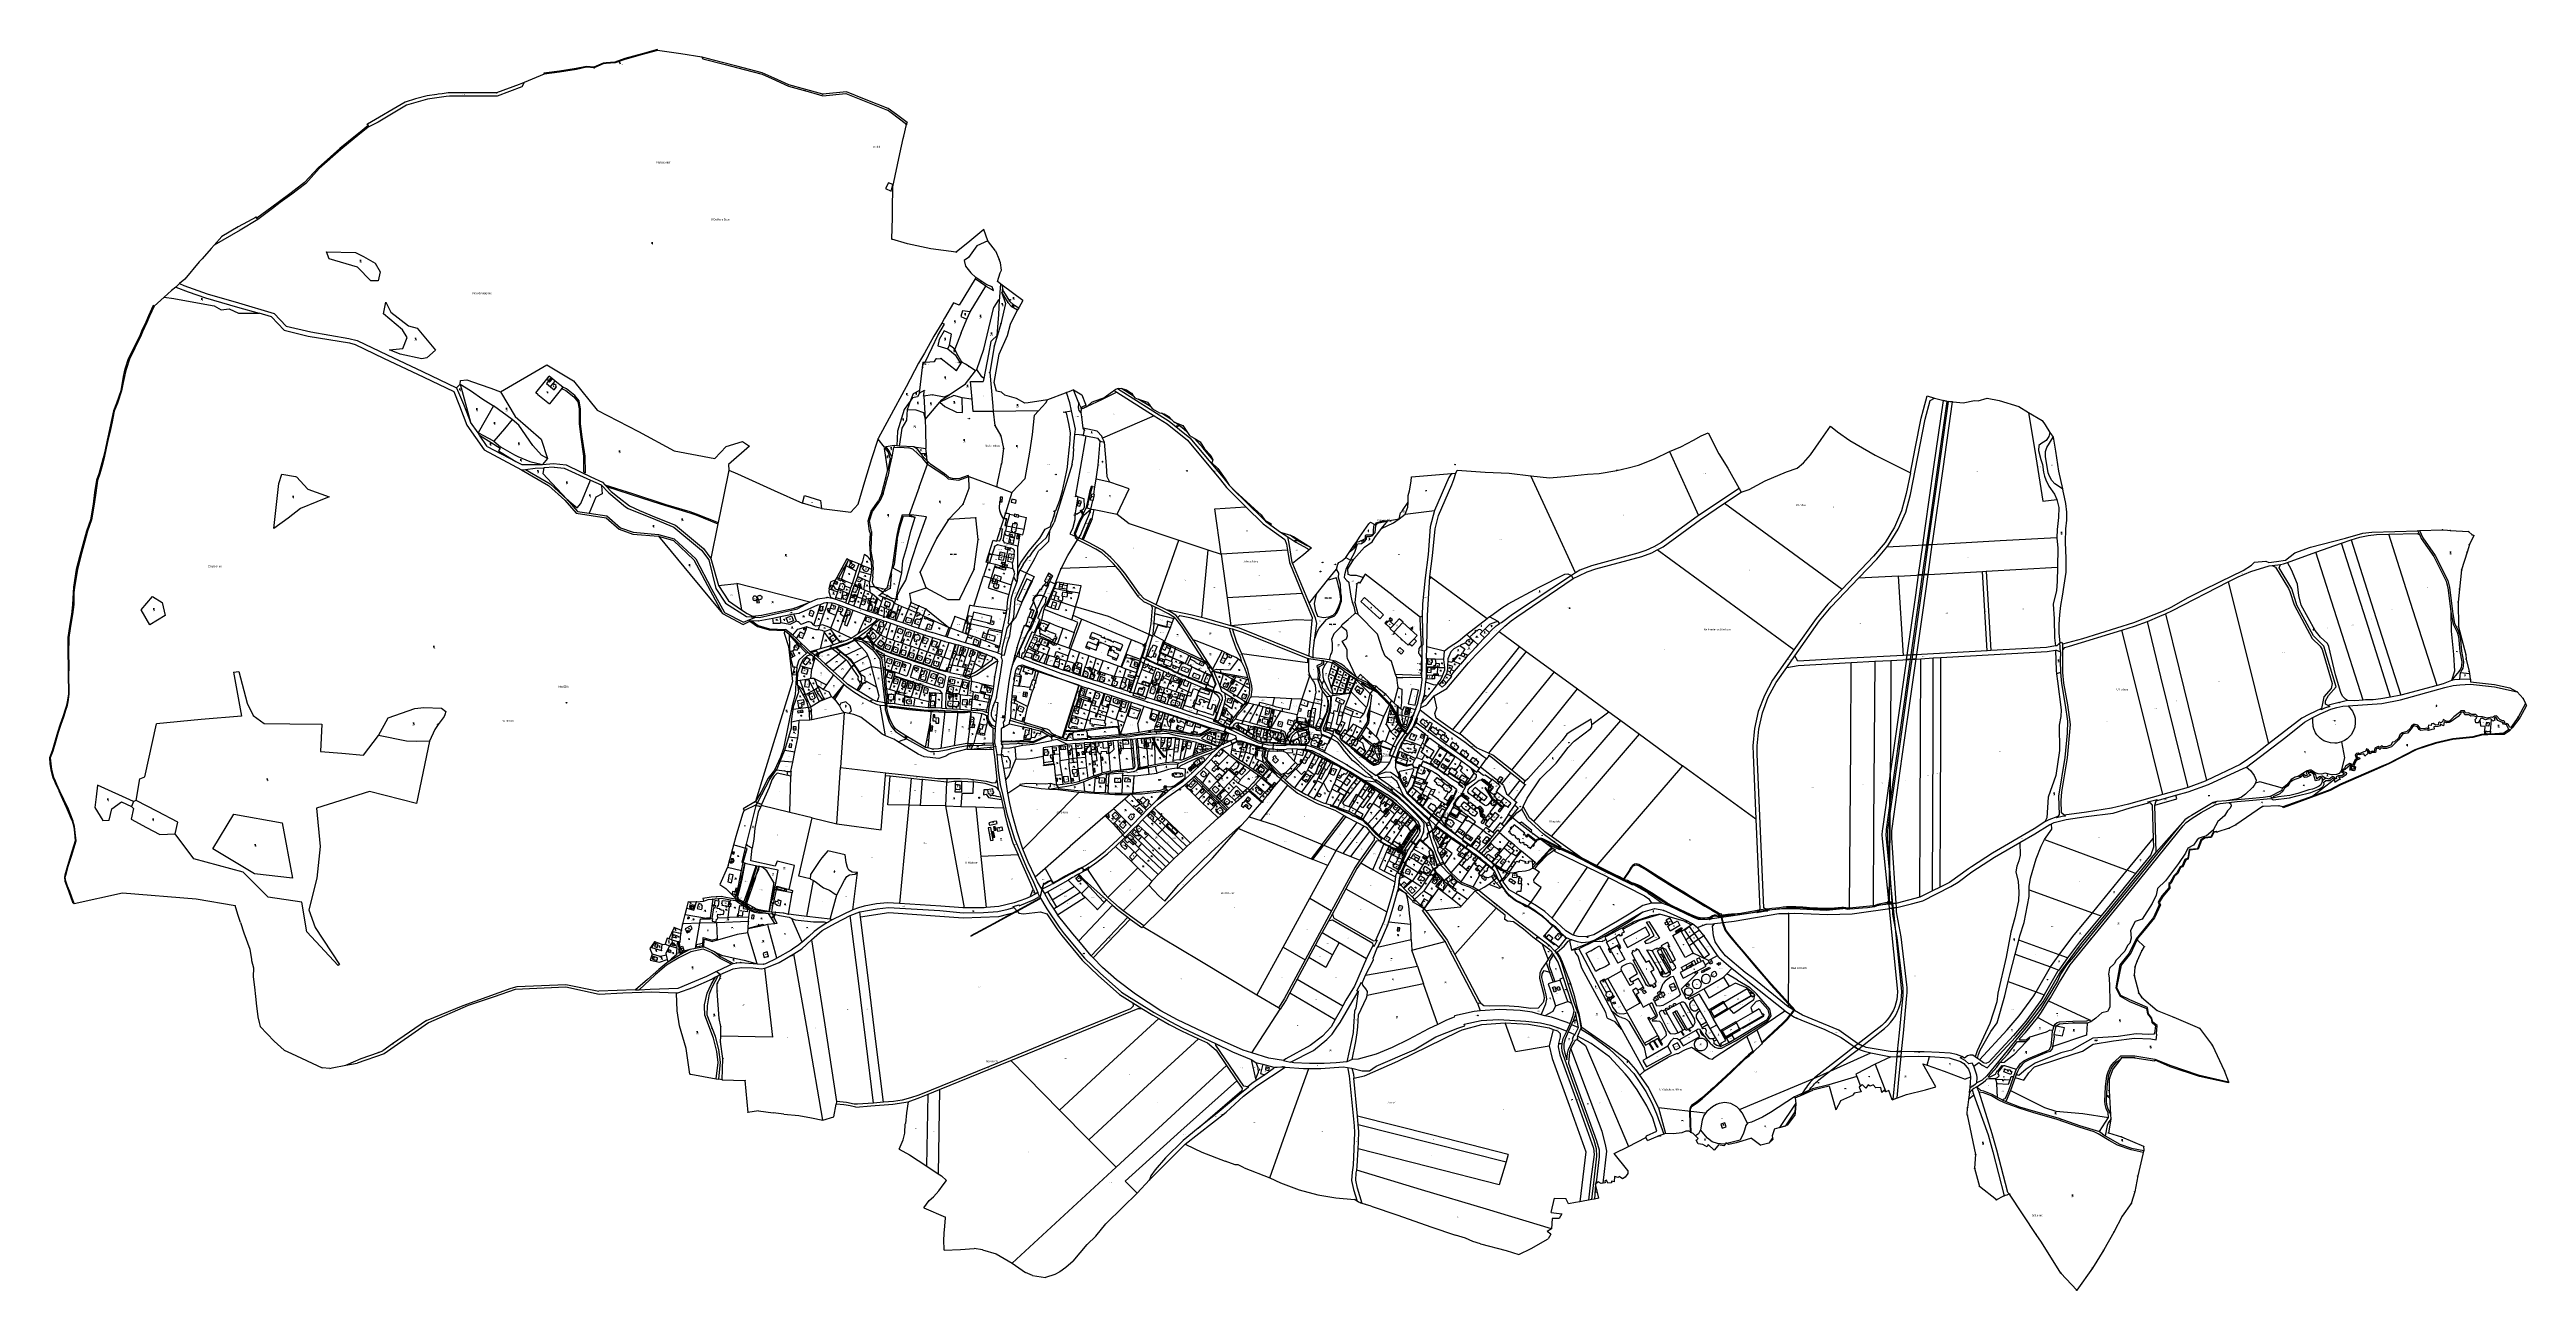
# Model space of a CAD drawing. Extents: x -820725 to -814908, y -1038210 to -1035296.
import ezdxf
from ezdxf.enums import TextEntityAlignment as Align

# ---------------------------------------------------------------- set-up
doc = ezdxf.new("R2010")
doc.units = 0
doc.header["$MEASUREMENT"] = 0
for name, pattern in [('0_051C', [0]), ('0_18', [0]), ('0_203_2', [0]), ('0_205_2', [0]), ('0_206_2', [0])]:
    doc.linetypes.add(name, pattern=pattern)
for name, color, linetype in [('1004', 1, 'CONTINUOUS'), ('1006', 1, 'CONTINUOUS'), ('1007', 1, 'CONTINUOUS'), ('1009', 1, 'CONTINUOUS'), ('101', 1, 'CONTINUOUS'), ('1014', 1, 'CONTINUOUS'), ('1016', 1, 'CONTINUOUS'), ('1029', 1, 'CONTINUOUS'), ('105', 1, 'CONTINUOUS'), ('18', 1, 'CONTINUOUS'), ('20300', 1, 'CONTINUOUS'), ('20302', 1, 'CONTINUOUS'), ('20500', 1, 'CONTINUOUS'), ('20502', 1, 'CONTINUOUS'), ('20600', 1, 'CONTINUOUS'), ('20602', 1, 'CONTINUOUS'), ('21800', 1, 'CONTINUOUS'), ('21900', 1, 'CONTINUOUS'), ('21999', 1, 'CONTINUOUS'), ('22300', 1, 'CONTINUOUS'), ('23700', 1, 'CONTINUOUS'), ('304', 1, 'CONTINUOUS'), ('306', 1, 'CONTINUOUS'), ('308', 1, 'CONTINUOUS'), ('314', 1, 'CONTINUOUS'), ('315', 1, 'CONTINUOUS'), ('316', 1, 'CONTINUOUS'), ('318', 1, 'CONTINUOUS'), ('319', 1, 'CONTINUOUS'), ('402', 1, 'CONTINUOUS'), ('404', 1, 'CONTINUOUS'), ('409', 1, 'CONTINUOUS'), ('420', 1, 'CONTINUOUS'), ('802', 1, 'CONTINUOUS'), ('803', 1, 'CONTINUOUS'), ('804', 1, 'CONTINUOUS')]:
    doc.layers.add(name, color=color, linetype=linetype)

# ---------------------------------------------------------------- blocks, each defined once
blk = doc.blocks.new('4_02$0')
at = {"layer": '404', "color": 255, "linetype": 'Continuous'}
blk.add_circle((0, 0), 0.175, dxfattribs=at)
blk = doc.blocks.new('1029$1')
at = {"layer": '1029', "color": 6, "linetype": 'Continuous'}
for p, q in [((0, 3), (-0.5, 2)), ((0, 0), (0, 3)), ((0, 3), (0.5, 2))]:
    blk.add_line(p, q, dxfattribs=at)
blk = doc.blocks.new('3_06$2')
at = {"layer": '306', "color": 255, "linetype": 'Continuous'}
for p, q in [((-0.5, 0), (-0.5, 1.5)), ((0.5, 0), (0.5, 1.5))]:
    blk.add_line(p, q, dxfattribs=at)
blk = doc.blocks.new('3_04$3')
at = {"layer": '304', "color": 255, "linetype": 'Continuous'}
blk.add_line((0, 0), (1.8, 0), dxfattribs=at)
blk.add_circle((0, 0.8), 0.75, dxfattribs=at)
blk = doc.blocks.new('3_16$4')
at = {"layer": '316', "color": 255, "linetype": 'Continuous'}
for p, q in [((-1, 1), (1, 1)), ((-0.5, 1.5), (-0.5, 0.5)), ((0.5, 0.5), (0.5, 1.5))]:
    blk.add_line(p, q, dxfattribs=at)
for centre, start, end in [((0, 1.5), 0, 180), ((0, 0.5), 180, 359.98789)]:
    blk.add_arc(centre, 0.5, start, end, dxfattribs=at)
blk = doc.blocks.new('3_08$5')
at = {"layer": '308', "color": 255, "linetype": 'Continuous'}
for p, q in [((0, 4), (-0.7, 0)), ((0.7, 0), (0, 4)), ((0.7, 0), (1.7, 0))]:
    blk.add_line(p, q, dxfattribs=at)
blk = doc.blocks.new('8_02$6')
at = {"layer": '802', "color": 255, "linetype": 'Continuous'}
for p, q in [((3, 0), (2, 0.5)), ((-3, 0), (3, 0)), ((3, 0), (2, -0.5))]:
    blk.add_line(p, q, dxfattribs=at)
blk = doc.blocks.new('8_04$7')
at = {"layer": '804', "color": 255, "linetype": 'Continuous'}
blk.add_line((-1.5, 0), (1.5, 0), dxfattribs=at)
blk = doc.blocks.new('8_03$8')
at = {"layer": '803', "color": 255, "linetype": 'Continuous'}
for p, q in [((-7.5, 0), (-1.5, 0)), ((1.5, 0), (7.5, 0))]:
    blk.add_line(p, q, dxfattribs=at)
blk = doc.blocks.new('3_15$9')
at = {"layer": '315', "color": 255, "linetype": 'Continuous'}
for p, q in [((1, 1), (-1, 1)), ((0, 0), (0, 2))]:
    blk.add_line(p, q, dxfattribs=at)
blk = doc.blocks.new('3_14$10')
at = {"layer": '314', "color": 255, "linetype": 'Continuous'}
blk.add_lwpolyline([(-1, 1.5), (0, 0), (1, 1.5)], dxfattribs=at)
for centre in [(-1, 0), (1, 0)]:
    blk.add_circle(centre, 0.1, dxfattribs=at)
blk = doc.blocks.new('3_19$11')
at = {"layer": '319', "color": 255, "linetype": 'Continuous'}
for p, q in [((-1, 0), (0, 0)), ((0, 0), (0, 1))]:
    blk.add_line(p, q, dxfattribs=at)
blk = doc.blocks.new('1_01$12')
at = {"layer": '101', "color": 3, "linetype": 'Continuous'}
for radius in [0.75, 0.03]:
    blk.add_circle((0, 0), radius, dxfattribs=at)
blk = doc.blocks.new('1_05$13')
at = {"layer": '105', "color": 3, "linetype": 'Continuous'}
for radius in [0.5, 0.0303]:
    blk.add_circle((0, 0), radius, dxfattribs=at)
blk = doc.blocks.new('3_18$14')
at = {"layer": '318', "color": 255, "linetype": 'Continuous'}
for p, q in [((-0.8, 2), (0.8, 2)), ((-0.8, 1), (-0.8, 2)), ((-0.8, 1), (0.8, 1)), ((0, 2), (0, 3)), ((0, 0), (0, 1)), ((0.8, 1), (0.8, 2))]:
    blk.add_line(p, q, dxfattribs=at)
blk = doc.blocks.new('4_20$15')
at = {"layer": '420', "color": 255, "linetype": 'Continuous'}
blk.add_line((-0.7, -0.7), (0, 0), dxfattribs=at)
blk = doc.blocks.new('4_09$16')
at = {"layer": '409', "color": 255, "linetype": 'Continuous'}
for p, q in [((-0.8, 2), (0.8, 2)), ((0, 3), (0, 0))]:
    blk.add_line(p, q, dxfattribs=at)

msp = doc.modelspace()

# ---------------------------------------------------------------- linework, layer by layer
at = {"layer": '1029', "color": 255, "linetype": 'Continuous'}
for p, q in [((-819388.18, -1035323.06), (-819386.29, -1035326.91)), ((-818673.21, -1036033.16), (-818669.99, -1036034.22)), ((-818584.27, -1036031.49), (-818586.93, -1036031.37)), ((-818747.79, -1036613.38), (-818748.66, -1036612.52)), ((-818868.7, -1036687.58), (-818868.22, -1036687.28)), ((-818565.22, -1036656.83), (-818563.98, -1036656.94)), ((-817566.32, -1036666.72), (-817567.02, -1036667.27)), ((-817526.13, -1036655.41), (-817525.67, -1036654.79)), ((-818929.94, -1036727.17), (-818931.27, -1036728.7)), ((-818922.97, -1036719.9), (-818921.83, -1036720.04)), ((-818541.1, -1036710.3), (-818540.56, -1036712.49)), ((-818410.16, -1036707.67), (-818410.01, -1036707.38)), ((-818066.43, -1036733.79), (-818068.74, -1036734.96)), ((-818065.13, -1036734.36), (-818064.53, -1036735.96)), ((-818045.77, -1036743.8), (-818045.51, -1036743.28)), ((-817502.8, -1036739.67), (-817504.19, -1036739.46)), ((-817423.62, -1036724.74), (-817427.13, -1036725.71)), ((-818734.99, -1036803.29), (-818732.71, -1036803.12)), ((-818726, -1036775.17), (-818723.5, -1036776.07)), ((-818708.76, -1036780.23), (-818709.22, -1036780.76)), ((-818699.93, -1036780.56), (-818698.91, -1036780.31)), ((-818691.2, -1036784.19), (-818691.8, -1036784.58)), ((-818685.87, -1036784.98), (-818683.18, -1036785.2)), ((-818674.44, -1036790.67), (-818675.07, -1036791.46)), ((-818576.1, -1036765.45), (-818576.71, -1036765.85)), ((-818304.12, -1036800.84), (-818305.56, -1036802.03)), ((-818026.53, -1036753.05), (-818026.36, -1036752.72)), ((-818011.81, -1036759.73), (-818011.57, -1036759.31)), ((-817973.67, -1036760.34), (-817974.47, -1036757.34)), ((-817660.34, -1036772.27), (-817661.5, -1036772.35)), ((-817659.05, -1036780.39), (-817657.91, -1036781.68)), ((-817503.1, -1036753.78), (-817505.84, -1036753.33)), ((-817503.12, -1036761.09), (-817503.45, -1036761.03)), ((-818911.85, -1036823.81), (-818907.07, -1036821.1)), ((-818717.79, -1036808.19), (-818716.53, -1036808)), ((-817524.34, -1036862.89), (-817524.63, -1036862.85)), ((-818056.33, -1036872.64), (-818056.1, -1036873.84)), ((-817818.76, -1036913.67), (-817818.87, -1036913.69)), ((-817816.74, -1036911.67), (-817815.36, -1036911.19)), ((-817771.25, -1036896.53), (-817768.28, -1036897.92)), ((-817770.26, -1036903.95), (-817767.91, -1036903.84)), ((-817667.74, -1036909.44), (-817668.05, -1036908.98)), ((-817560.84, -1036871.45), (-817561.2, -1036872.31)), ((-817433.38, -1036951.76), (-817433.6, -1036952.06)), ((-817974.06, -1037005.61), (-817973.04, -1037007.13)), ((-817886.35, -1037003.49), (-817889.39, -1037004.16)), ((-817398.79, -1037021.6), (-817399.93, -1037021.01)), ((-817342.47, -1037022.86), (-817341.33, -1037022.15)), ((-817322.09, -1037015.32), (-817321.97, -1037015.76)), ((-818115.33, -1037093.12), (-818114.97, -1037092.69)), ((-817979.25, -1037064.43), (-817979.79, -1037063.85)), ((-817488.12, -1037052.33), (-817485.92, -1037053.36)), ((-817432.13, -1037058.26), (-817430.03, -1037056.75)), ((-817419.19, -1037075.6), (-817417.23, -1037075.24)), ((-817414.56, -1037080.79), (-817411.68, -1037081.93)), ((-817405.83, -1037046.38), (-817408.21, -1037044.4)), ((-817447.01, -1037117.68), (-817446.14, -1037118.09)), ((-817437.41, -1037128.03), (-817434.72, -1037128.13)), ((-817558.03, -1037176.12), (-817556.81, -1037176.14)), ((-817553.26, -1037163.78), (-817553.71, -1037161.99)), ((-817549.89, -1037183.9), (-817553.53, -1037185.11)), ((-817550.88, -1037180.48), (-817549.89, -1037180.08)), ((-817544.54, -1037186.02), (-817546.14, -1037186.87)), ((-817535.35, -1037196.31), (-817533.57, -1037197.36)), ((-817518.93, -1037168.85), (-817516.54, -1037169.13)), ((-817456.83, -1037168.33), (-817458.46, -1037167.9)), ((-817548.6, -1037226.07), (-817547.01, -1037227.89)), ((-819112.55, -1037287.63), (-819110.44, -1037287.82)), ((-819090.4, -1037303.26), (-819089.27, -1037303.9)), ((-817504.43, -1037307.96), (-817503.34, -1037306.97)), ((-817497.33, -1037313.38), (-817497.31, -1037312.04)), ((-819056.9, -1037353.39), (-819058.62, -1037352.3)), ((-817059.73, -1037524.42), (-817059.43, -1037524.71)), ((-817054.09, -1037521.88), (-817052.76, -1037520.76))]:
    msp.add_line(p, q, dxfattribs=at)
at = {"layer": '20300', "color": 3, "linetype": 'Continuous'}
for p, q in [((-815044.62, -1036427.75), (-815035.68, -1036435.59)), ((-815035.68, -1036435.59), (-815031.88, -1036436.81)), ((-815050.57, -1036716.66), (-815050.03, -1036727.34)), ((-815042.78, -1036756.71), (-815042.06, -1036761.4)), ((-815042.06, -1036761.4), (-815040.03, -1036774.69)), ((-815040.03, -1036774.69), (-815039.86, -1036777.03)), ((-815039.86, -1036777.03), (-815039.72, -1036778.86)), ((-815039.72, -1036778.86), (-815039.61, -1036780.34)), ((-814946.88, -1036795.14), (-814940.29, -1036798.67)), ((-814940.29, -1036798.67), (-814930.18, -1036804.09)), ((-814915.91, -1036819.81), (-814910.48, -1036831.47)), ((-814910.48, -1036831.47), (-814908.17, -1036836.44)), ((-814960.75, -1036904.21), (-814971.47, -1036904.21)), ((-814948.94, -1036896.62), (-814960.75, -1036904.21)), ((-814941.94, -1036889.08), (-814948.94, -1036896.62)), ((-815480.28, -1037074.37), (-815489.38, -1037071.96)), ((-815479.55, -1037076.41), (-815480.28, -1037074.37)), ((-815663.89, -1037148.08), (-815671.1, -1037153.22)), ((-815649.01, -1037146.46), (-815663.89, -1037148.08)), ((-815642.34, -1037134.42), (-815649.01, -1037146.46)), ((-815636.22, -1037132.57), (-815642.34, -1037134.42)), ((-815635.27, -1037133.68), (-815636.22, -1037132.57)), ((-815701.94, -1037196.36), (-815708.12, -1037199.19)), ((-815701.94, -1037196.36), (-815698.42, -1037176.25)), ((-815742.51, -1037253.67), (-815746.44, -1037255.87)), ((-815746.44, -1037255.87), (-815745.49, -1037265.26)), ((-815726.99, -1037230.49), (-815734.33, -1037236.4)), ((-815715.01, -1037214.82), (-815720.67, -1037216.5)), ((-815770.53, -1037298.65), (-815768.02, -1037304.13)), ((-815823.29, -1037385.11), (-815822.12, -1037386.38)), ((-815823.16, -1037437.6), (-815827.69, -1037450.64)), ((-815805.75, -1037402.47), (-815811.35, -1037411.42)), ((-815818.74, -1037511.72), (-815812.14, -1037521.05)), ((-815859.25, -1037663.71), (-815863.2, -1037668.84)), ((-815780.37, -1037669.44), (-815781.76, -1037670.64)), ((-815608.19, -1037720.28), (-815608.23, -1037722.47)), ((-815884.77, -1037796.51), (-815884.08, -1037807.68)), ((-815808.32, -1037886.11), (-815809.23, -1037889.97)), ((-815807.17, -1037881.22), (-815808.32, -1037886.11)), ((-815807.32, -1037871.39), (-815807.17, -1037881.22)), ((-816135.04, -1037987.85), (-816137.6, -1037989.2)), ((-816132.82, -1037987.14), (-816135.04, -1037987.85)), ((-816128.67, -1037985.82), (-816132.82, -1037987.14)), ((-816127.17, -1037985.34), (-816128.67, -1037985.82)), ((-816125.06, -1037984.67), (-816127.17, -1037985.34)), ((-816121.9, -1037983.63), (-816125.06, -1037984.67))]:
    msp.add_line(p, q, dxfattribs=at)
at = {"layer": '20302', "color": 3, "linetype": '0_203_2'}
for p, q in [((-815031.88, -1036436.81), (-815042.12, -1036457.96)), ((-815047.76, -1036476.15), (-815060.57, -1036517.96)), ((-815042.12, -1036457.96), (-815047.76, -1036476.15)), ((-815065.66, -1036562.82), (-815068.61, -1036593.38)), ((-815060.57, -1036517.96), (-815065.66, -1036562.82)), ((-815068.61, -1036593.38), (-815067.93, -1036651.33)), ((-815067.93, -1036651.33), (-815050.57, -1036716.66)), ((-815050.03, -1036727.34), (-815042.78, -1036756.71)), ((-815039.61, -1036780.34), (-814983.41, -1036786.78)), ((-814983.41, -1036786.78), (-814946.88, -1036795.14)), ((-814930.18, -1036804.09), (-814915.91, -1036819.81)), ((-814908.17, -1036836.44), (-814923.93, -1036865.56)), ((-815081.11, -1036916.44), (-815121.63, -1036925.24)), ((-815034.01, -1036911.44), (-815081.11, -1036916.44)), ((-814971.47, -1036904.21), (-814998.94, -1036905.57)), ((-814923.93, -1036865.56), (-814941.94, -1036889.08)), ((-815231.73, -1036973.6), (-815266.77, -1036989.03)), ((-815165.57, -1036939.82), (-815231.73, -1036973.6)), ((-815121.63, -1036925.24), (-815165.57, -1036939.82)), ((-815369.24, -1037036.08), (-815479.55, -1037076.41)), ((-815344.24, -1037022.4), (-815369.24, -1037036.08)), ((-815266.77, -1036989.03), (-815344.24, -1037022.4)), ((-815528.05, -1037073.53), (-815590.83, -1037116.55)), ((-815489.38, -1037071.96), (-815528.05, -1037073.53)), ((-815671.1, -1037153.22), (-815679.49, -1037173.87)), ((-815606.42, -1037124.55), (-815635.27, -1037133.68)), ((-815590.83, -1037116.55), (-815606.42, -1037124.55)), ((-815708.12, -1037199.19), (-815715.01, -1037214.82)), ((-815679.49, -1037173.87), (-815698.42, -1037176.25)), ((-815745.49, -1037265.26), (-815762.04, -1037284.56)), ((-815734.33, -1037236.4), (-815742.51, -1037253.67)), ((-815720.67, -1037216.5), (-815726.99, -1037230.49)), ((-815768.02, -1037304.13), (-815782.04, -1037335.04)), ((-815762.04, -1037284.56), (-815770.53, -1037298.65)), ((-815806.17, -1037364.62), (-815823.29, -1037385.11)), ((-815822.12, -1037386.38), (-815805.75, -1037402.47)), ((-815782.04, -1037335.04), (-815806.17, -1037364.62)), ((-815811.35, -1037411.42), (-815823.16, -1037437.6)), ((-815827.69, -1037450.64), (-815829.19, -1037470.55)), ((-815829.19, -1037470.55), (-815818.74, -1037511.72)), ((-815812.14, -1037521.05), (-815775.66, -1037552.38)), ((-815775.66, -1037552.38), (-815736.54, -1037568.49)), ((-815736.54, -1037568.49), (-815676.35, -1037594.4)), ((-815676.35, -1037594.4), (-815645.67, -1037634.56)), ((-815863.2, -1037668.84), (-815879.52, -1037690.04)), ((-815828.23, -1037663.72), (-815859.25, -1037663.71)), ((-815828.23, -1037663.72), (-815781.76, -1037670.64)), ((-815744.61, -1037684.5), (-815780.37, -1037669.44)), ((-815645.67, -1037634.56), (-815618.03, -1037693.17)), ((-815887.91, -1037712.64), (-815888.26, -1037740.35)), ((-815879.52, -1037690.04), (-815887.91, -1037712.64)), ((-815676.31, -1037707.74), (-815744.61, -1037684.5)), ((-815608.23, -1037722.47), (-815676.31, -1037707.74)), ((-815618.03, -1037693.17), (-815608.19, -1037720.28)), ((-815888.26, -1037740.35), (-815884.77, -1037796.51)), ((-815884.08, -1037807.68), (-815890.11, -1037840.1)), ((-815890.11, -1037840.1), (-815859.59, -1037849.1)), ((-815859.59, -1037849.1), (-815807.32, -1037871.39)), ((-815809.23, -1037889.97), (-815821.26, -1037941.13)), ((-816153.2, -1037997.43), (-816192.36, -1037965.9)), ((-815821.26, -1037941.13), (-815828.27, -1037977.96)), ((-816137.6, -1037989.2), (-816153.2, -1037997.43)), ((-816059.71, -1038078.24), (-816121.9, -1037983.63)), ((-815836.51, -1038005.36), (-815857.56, -1038035.45)), ((-815828.27, -1037977.96), (-815836.51, -1038005.36)), ((-816047.06, -1038096.77), (-816059.71, -1038078.24)), ((-815877.18, -1038072.81), (-815901.05, -1038114.67)), ((-815857.56, -1038035.45), (-815877.18, -1038072.81)), ((-816001.5, -1038169.19), (-816047.06, -1038096.77)), ((-815901.05, -1038114.67), (-815927.55, -1038157.28)), ((-815964.26, -1038209.44), (-816001.5, -1038169.19)), ((-815927.55, -1038157.28), (-815964.26, -1038209.44))]:
    msp.add_line(p, q, dxfattribs=at)
msp.add_lwpolyline([(-814998.94, -1036905.57), (-815013.86, -1036906.02), (-815034.01, -1036911.44)], dxfattribs=at)
at = {"layer": '20500', "color": 3, "linetype": 'Continuous'}
for p, q in [((-818520.46, -1035747.25), (-818521.36, -1035744.86)), ((-818503.53, -1035768.55), (-818495.42, -1035788.86)), ((-818491.84, -1035796.6), (-818495.42, -1035788.86)), ((-818492.52, -1035820.03), (-818489.5, -1035814.03)), ((-818489.5, -1035814.03), (-818491.84, -1035796.6)), ((-818498.83, -1035840.95), (-818492.52, -1035820.03)), ((-818492.1, -1035846.09), (-818498.83, -1035840.95)), ((-818488.43, -1035848.9), (-818492.1, -1035846.09)), ((-818449.06, -1035902.56), (-818451.79, -1035907.13)), ((-818439.82, -1035885.12), (-818449.06, -1035902.56)), ((-818501.59, -1036098.47), (-818507.05, -1036077.62)), ((-818489.81, -1036100.44), (-818501.59, -1036098.47)), ((-818482.08, -1036107.31), (-818489.81, -1036100.44)), ((-818337.19, -1036101.62), (-818340.44, -1036102.86)), ((-818331.88, -1036099.59), (-818337.19, -1036101.62)), ((-818320.89, -1036095.4), (-818331.88, -1036099.59)), ((-818434.67, -1036126.7), (-818454.36, -1036115.28)), ((-818426.86, -1036125.5), (-818434.67, -1036126.7))]:
    msp.add_line(p, q, dxfattribs=at)
at = {"layer": '20502', "color": 3, "linetype": '0_205_2'}
for p, q in [((-818521.36, -1035744.86), (-818531.38, -1035718.17)), ((-818503.53, -1035768.55), (-818520.46, -1035747.25)), ((-818439.82, -1035885.12), (-818488.43, -1035848.9)), ((-818468.49, -1035941.12), (-818451.79, -1035907.13)), ((-818494.84, -1036010.98), (-818475.48, -1035967.75)), ((-818475.48, -1035967.75), (-818468.49, -1035941.12)), ((-818507.05, -1036077.62), (-818494.84, -1036010.98)), ((-818340.44, -1036102.86), (-818381.63, -1036118.58)), ((-818320.89, -1036095.4), (-818300.64, -1036106.82)), ((-818300.64, -1036106.82), (-818292.72, -1036128.6)), ((-818249.27, -1036113.95), (-818231.06, -1036100.17)), ((-818231.06, -1036100.17), (-818230.11, -1036099.51)), ((-818230.11, -1036099.51), (-818225.6, -1036096.41)), ((-818225.6, -1036096.41), (-818221.4, -1036093.52)), ((-818221.4, -1036093.52), (-818216.95, -1036092.03)), ((-818216.95, -1036092.03), (-818213.8, -1036090.98)), ((-818213.8, -1036090.98), (-818208.15, -1036092.11)), ((-818208.15, -1036092.11), (-818204.3, -1036092.88)), ((-818204.3, -1036092.88), (-818196.38, -1036094.94)), ((-818196.38, -1036094.94), (-818184.51, -1036102.86)), ((-818184.51, -1036102.86), (-818181.47, -1036107.09)), ((-818454.36, -1036115.28), (-818482.08, -1036107.31)), ((-818381.63, -1036118.58), (-818426.86, -1036125.5)), ((-818292.72, -1036128.6), (-818291.87, -1036130.93)), ((-818291.87, -1036130.93), (-818290.68, -1036134.2)), ((-818290.68, -1036134.2), (-818290.31, -1036135.21)), ((-818290.31, -1036135.21), (-818290.03, -1036135.97)), ((-818290.03, -1036135.97), (-818288.23, -1036134.22)), ((-818288.23, -1036134.22), (-818285.81, -1036131.88)), ((-818285.81, -1036131.88), (-818277.45, -1036123.77)), ((-818277.45, -1036123.77), (-818272.3, -1036121.98)), ((-818272.3, -1036121.98), (-818249.27, -1036113.95)), ((-818181.47, -1036107.09), (-818179.44, -1036109.92)), ((-818179.44, -1036109.92), (-818176.43, -1036114.11)), ((-818176.43, -1036114.11), (-818168.38, -1036116.78)), ((-818168.38, -1036116.78), (-818165.89, -1036117.6)), ((-818165.89, -1036117.6), (-818146.92, -1036123.86)), ((-818146.92, -1036123.86), (-818140.62, -1036132.59)), ((-818140.62, -1036132.59), (-818139.61, -1036133.99)), ((-818139.61, -1036133.99), (-818135.37, -1036139.86)), ((-818135.37, -1036139.86), (-818118.26, -1036148.89)), ((-818118.26, -1036148.89), (-818113.86, -1036149.89)), ((-818113.86, -1036149.89), (-818107.81, -1036151.27)), ((-818107.81, -1036151.27), (-818096.73, -1036157.29)), ((-818096.73, -1036157.29), (-818089.49, -1036165.24)), ((-816343.54, -1036232.45), (-816329.96, -1036161.44)), ((-816329.96, -1036161.44), (-816324.51, -1036141.28)), ((-816324.51, -1036141.28), (-816315.8, -1036109.48)), ((-816315.8, -1036109.48), (-816298.43, -1036114.28)), ((-816298.43, -1036114.28), (-816270.58, -1036121.99)), ((-816270.58, -1036121.99), (-816231.29, -1036125.19)), ((-816231.29, -1036125.19), (-816204.48, -1036119.76)), ((-816204.48, -1036119.76), (-816196.15, -1036120.83)), ((-816196.15, -1036120.83), (-816174.99, -1036114.6)), ((-816174.99, -1036114.6), (-816146.59, -1036119.89)), ((-816146.59, -1036119.89), (-816100.26, -1036134.55)), ((-816100.26, -1036134.55), (-816077.37, -1036148.11)), ((-816077.37, -1036148.11), (-816045.75, -1036166.83)), ((-818089.49, -1036165.24), (-818085.52, -1036169.6)), ((-818085.52, -1036169.6), (-818081.61, -1036172.09)), ((-818081.61, -1036172.09), (-818064.01, -1036178.7)), ((-818064.01, -1036178.7), (-818052.48, -1036195.4)), ((-818052.48, -1036195.4), (-818047.87, -1036202.08)), ((-818047.87, -1036202.08), (-818036.88, -1036208.82)), ((-818036.88, -1036208.82), (-818023.32, -1036217.13)), ((-818023.32, -1036217.13), (-818012.6, -1036233.81)), ((-816894.18, -1036228.51), (-816864.55, -1036213.45)), ((-816864.55, -1036213.45), (-816846.45, -1036202.94)), ((-816846.45, -1036202.94), (-816830.2, -1036195.93)), ((-816830.2, -1036195.93), (-816804.91, -1036245.38)), ((-816589.68, -1036247.32), (-816564.62, -1036211.94)), ((-816564.62, -1036211.94), (-816542.72, -1036180.62)), ((-816542.72, -1036180.62), (-816526.41, -1036193.6)), ((-816526.41, -1036193.6), (-816497.5, -1036214.26)), ((-816497.5, -1036214.26), (-816437.53, -1036248.81)), ((-816045.75, -1036166.83), (-816038.25, -1036176.89)), ((-816038.25, -1036176.89), (-816027.23, -1036195.06)), ((-816027.23, -1036195.06), (-816025.11, -1036198.55)), ((-816025.11, -1036198.55), (-816019.68, -1036205.96)), ((-816019.68, -1036205.96), (-816014.4, -1036238.88)), ((-818012.6, -1036233.81), (-817997.88, -1036249.17)), ((-817997.88, -1036249.17), (-817993.13, -1036258.43)), ((-817993.54, -1036259.7), (-817995.82, -1036266.76)), ((-817995.82, -1036266.76), (-817981.25, -1036280.06)), ((-817993.13, -1036258.43), (-817993.54, -1036259.7)), ((-817981.25, -1036280.06), (-817964.66, -1036304.31)), ((-817044.79, -1036284.11), (-817017.62, -1036278.27)), ((-817017.62, -1036278.27), (-816993.94, -1036272.31)), ((-816993.94, -1036272.31), (-816955.94, -1036257.17)), ((-816955.94, -1036257.17), (-816920.47, -1036240.12)), ((-816920.47, -1036240.12), (-816894.18, -1036228.51)), ((-816804.91, -1036245.38), (-816783.57, -1036279.37)), ((-816783.57, -1036279.37), (-816757.51, -1036326.46)), ((-816646.19, -1036287.5), (-816621.22, -1036278.65)), ((-816621.22, -1036278.65), (-816606.3, -1036266.17)), ((-816606.3, -1036266.17), (-816589.68, -1036247.32)), ((-816437.53, -1036248.81), (-816354.95, -1036289.91)), ((-816354.95, -1036289.91), (-816343.54, -1036232.45)), ((-816014.4, -1036238.88), (-816006.89, -1036285.71)), ((-817964.66, -1036304.31), (-817954.83, -1036319.09)), ((-817954.83, -1036319.09), (-817940.48, -1036332.91)), ((-817940.48, -1036332.91), (-817904.74, -1036366.21)), ((-817534.82, -1036343.29), (-817531.5, -1036331.97)), ((-817531.5, -1036331.97), (-817527.3, -1036309.26)), ((-817527.3, -1036309.26), (-817526.56, -1036298.98)), ((-817526.56, -1036298.98), (-817433.15, -1036291.78)), ((-817433.15, -1036291.78), (-817430.38, -1036291.57)), ((-817430.38, -1036291.57), (-817424.48, -1036291.11)), ((-817424.48, -1036291.11), (-817422.23, -1036290.94)), ((-817422.23, -1036290.94), (-817419.49, -1036283.3)), ((-817419.49, -1036283.3), (-817353.86, -1036288.18)), ((-817353.86, -1036288.18), (-817297.33, -1036290.46)), ((-817297.33, -1036290.46), (-817246.37, -1036296.71)), ((-817246.37, -1036296.71), (-817202.9, -1036302.04)), ((-817202.9, -1036302.04), (-817157.83, -1036297.78)), ((-817157.83, -1036297.78), (-817113.34, -1036292.81)), ((-817113.34, -1036292.81), (-817085.72, -1036291.27)), ((-817085.72, -1036291.27), (-817044.79, -1036284.11)), ((-816757.51, -1036326.46), (-816752.65, -1036335.24)), ((-816752.65, -1036335.24), (-816733.82, -1036329.08)), ((-816733.82, -1036329.08), (-816695.93, -1036308.71)), ((-816695.93, -1036308.71), (-816646.19, -1036287.5)), ((-816006.89, -1036285.71), (-815998.07, -1036327.81)), ((-815998.07, -1036327.81), (-815996.92, -1036333.3)), ((-815996.92, -1036333.3), (-815993.66, -1036347.36)), ((-817904.74, -1036366.21), (-817895.85, -1036374.49)), ((-817895.85, -1036374.49), (-817879.85, -1036388.59)), ((-817879.85, -1036388.59), (-817871.3, -1036401.11)), ((-817555.72, -1036397.74), (-817552.46, -1036383.95)), ((-817552.46, -1036383.95), (-817548.64, -1036380.09)), ((-817548.64, -1036380.09), (-817545.97, -1036375.95)), ((-817545.97, -1036375.95), (-817534.55, -1036358.99)), ((-817534.55, -1036358.99), (-817534.82, -1036343.29)), ((-815993.66, -1036347.36), (-815990.82, -1036361.89)), ((-815990.82, -1036361.89), (-815988.68, -1036382.23)), ((-815988.68, -1036382.23), (-815988.76, -1036401.15)), ((-817871.3, -1036401.11), (-817856.26, -1036409.34)), ((-817856.26, -1036409.34), (-817856.85, -1036413.06)), ((-817856.85, -1036413.06), (-817834.35, -1036429.43)), ((-817834.35, -1036429.43), (-817831.87, -1036430.14)), ((-817831.87, -1036430.14), (-817816.18, -1036434.68)), ((-817816.18, -1036434.68), (-817811.84, -1036436.43)), ((-817811.84, -1036436.43), (-817804.25, -1036439.5)), ((-817804.25, -1036439.5), (-817761.34, -1036465.96)), ((-817662.02, -1036460.96), (-817655.45, -1036451.17)), ((-817655.45, -1036451.17), (-817648.57, -1036440.93)), ((-817648.57, -1036440.93), (-817627.27, -1036409.67)), ((-817627.27, -1036409.67), (-817622.88, -1036406.12)), ((-817622.88, -1036406.12), (-817614.3, -1036410.82)), ((-817614.3, -1036410.82), (-817611.57, -1036412.31)), ((-817611.57, -1036412.31), (-817609.37, -1036407.67)), ((-817609.37, -1036407.67), (-817594.89, -1036402.61)), ((-817594.89, -1036402.61), (-817582.23, -1036402.69)), ((-817582.23, -1036402.69), (-817555.72, -1036397.74)), ((-815990.59, -1036421.78), (-815991.93, -1036453.11)), ((-815991.93, -1036453.11), (-815990.27, -1036490.76)), ((-815988.76, -1036401.15), (-815990.59, -1036421.78)), ((-815415.26, -1036464.79), (-815332.9, -1036443.42)), ((-815332.9, -1036443.42), (-815292.69, -1036431.97)), ((-815292.69, -1036431.97), (-815270.96, -1036429.27)), ((-815270.96, -1036429.27), (-815162.94, -1036425.87)), ((-815162.94, -1036425.87), (-815159.29, -1036425.73)), ((-815159.29, -1036425.73), (-815105.35, -1036423.66)), ((-815105.35, -1036423.66), (-815093.71, -1036424.57)), ((-815093.71, -1036424.57), (-815087.36, -1036425.07)), ((-815087.36, -1036425.07), (-815044.62, -1036427.75)), ((-817790.31, -1036490.67), (-817805.83, -1036502.55)), ((-817805.83, -1036502.55), (-817767.12, -1036596.5)), ((-817780.49, -1036482.59), (-817790.31, -1036490.67)), ((-817768.88, -1036472.5), (-817780.49, -1036482.59)), ((-817767.12, -1036470.98), (-817768.88, -1036472.5)), ((-817762.19, -1036466.7), (-817767.12, -1036470.98)), ((-817761.34, -1036465.96), (-817762.19, -1036466.7)), ((-817702.82, -1036515.97), (-817699.46, -1036504.52)), ((-817699.46, -1036504.52), (-817697.13, -1036500.33)), ((-817697.13, -1036500.33), (-817690.18, -1036496.52)), ((-817690.18, -1036496.52), (-817680.65, -1036488.82)), ((-817680.65, -1036488.82), (-817672.92, -1036477.26)), ((-817672.92, -1036477.26), (-817662.02, -1036460.96)), ((-815989.87, -1036501.93), (-815990.28, -1036523.5)), ((-815990.27, -1036490.76), (-815989.87, -1036501.93)), ((-815573.62, -1036519.39), (-815554.23, -1036506.62)), ((-815554.23, -1036506.62), (-815546.91, -1036499.63)), ((-815546.91, -1036499.63), (-815520.04, -1036497.54)), ((-815520.04, -1036497.54), (-815513.31, -1036500.32)), ((-815513.31, -1036500.32), (-815495.46, -1036497.98)), ((-815495.46, -1036497.98), (-815474.32, -1036495.21)), ((-815474.32, -1036495.21), (-815452.03, -1036477.78)), ((-815452.03, -1036477.78), (-815415.26, -1036464.79)), ((-817750.51, -1036575.29), (-817724.32, -1036541.86)), ((-817724.32, -1036541.86), (-817702.82, -1036515.97)), ((-815994.3, -1036554.07), (-815998.4, -1036579.69)), ((-815990.28, -1036523.5), (-815994.3, -1036554.07)), ((-815704.33, -1036583.55), (-815669.91, -1036566.33)), ((-815669.91, -1036566.33), (-815626.41, -1036545.42)), ((-815626.41, -1036545.42), (-815573.62, -1036519.39)), ((-817767.12, -1036596.5), (-817765.43, -1036594.34)), ((-817765.43, -1036594.34), (-817750.51, -1036575.29)), ((-816004.11, -1036615.2), (-816005.83, -1036632.45)), ((-816002.25, -1036601.14), (-816004.11, -1036615.2)), ((-815998.4, -1036579.69), (-816002.25, -1036601.14)), ((-815830.32, -1036641.05), (-815760.74, -1036614.1)), ((-815760.74, -1036614.1), (-815741.06, -1036604.25)), ((-815741.06, -1036604.25), (-815704.33, -1036583.55)), ((-816006.39, -1036648.03), (-816006.43, -1036666.37)), ((-816006.43, -1036666.37), (-816004.18, -1036689.44)), ((-816005.83, -1036632.45), (-816006.39, -1036648.03)), ((-816004.18, -1036689.44), (-815999.29, -1036687.71)), ((-815999.29, -1036687.71), (-815998.08, -1036692.16)), ((-815996.91, -1036691.84), (-815949.97, -1036679.1)), ((-815949.97, -1036679.1), (-815830.32, -1036641.05)), ((-815998.08, -1036692.16), (-815996.91, -1036691.84))]:
    msp.add_line(p, q, dxfattribs=at)
at = {"layer": '20600', "color": 3, "linetype": 'Continuous'}
for p, q in [((-819464.58, -1035335.67), (-819488.3, -1035340.68)), ((-819446.76, -1035337.45), (-819464.58, -1035335.67)), ((-819425.55, -1035327.96), (-819446.76, -1035337.45)), ((-819418.44, -1035326.99), (-819425.55, -1035327.96)), ((-819397.56, -1035325.47), (-819418.44, -1035326.99)), ((-819374.59, -1035317.32), (-819397.56, -1035325.47)), ((-819297.37, -1035297.93), (-819297.76, -1035295.94)), ((-819180.74, -1035316.9), (-819193.13, -1035313.62)), ((-819815.72, -1035401.19), (-819838.16, -1035404.36)), ((-819812.91, -1035400.79), (-819815.72, -1035401.19)), ((-819803.37, -1035399.58), (-819812.91, -1035400.79)), ((-819788.85, -1035397.73), (-819803.37, -1035399.58)), ((-819618.63, -1035376.59), (-819622.21, -1035378.09)), ((-819610.61, -1035373.23), (-819618.63, -1035376.59)), ((-819564.14, -1035351.54), (-819563.83, -1035353.57)), ((-818736.11, -1035448.51), (-818756.14, -1035434.33)), ((-819991.21, -1035486.02), (-820003.19, -1035495.61)), ((-819977.09, -1035474.25), (-819991.21, -1035486.02)), ((-819978.85, -1035471.25), (-819977.09, -1035474.25)), ((-818720.29, -1035504.93), (-818719.01, -1035499.19)), ((-818712.94, -1035472.01), (-818711.19, -1035467.09)), ((-820240.47, -1035689.33), (-820260.8, -1035700.53)), ((-820238.43, -1035692.07), (-820240.47, -1035689.33)), ((-820185.4, -1035652.98), (-820203.57, -1035666.45)), ((-818745.9, -1035690.26), (-818745.97, -1035670.95)), ((-820338.96, -1035755.63), (-820345.75, -1035763.47)), ((-820260.8, -1035700.53), (-820282.31, -1035712.42)), ((-820366.87, -1035787.27), (-820373.7, -1035794.81)), ((-820438.59, -1035861.88), (-820456.02, -1035877.04)), ((-820429.12, -1035853.57), (-820438.59, -1035861.88)), ((-820425.05, -1035849.99), (-820429.12, -1035853.57)), ((-820419.87, -1035845.54), (-820425.05, -1035849.99)), ((-820407.88, -1035835.23), (-820419.87, -1035845.54)), ((-820492.86, -1035921.15), (-820499.6, -1035936.47)), ((-820479.94, -1035898.17), (-820482.32, -1035896.89)), ((-820522, -1035984.95), (-820527.66, -1035996.59)), ((-820514.37, -1035969.47), (-820522, -1035984.95)), ((-820509.08, -1035957.6), (-820514.37, -1035969.47)), ((-820499.6, -1035936.47), (-820509.08, -1035957.6)), ((-820547.58, -1036044.46), (-820549.84, -1036052.86)), ((-820540.86, -1036022.55), (-820547.58, -1036044.46)), ((-820554.93, -1036077.68), (-820558.31, -1036097.32)), ((-820552.26, -1036063.63), (-820554.93, -1036077.68)), ((-820549.84, -1036052.86), (-820552.26, -1036063.63)), ((-820568, -1036126.11), (-820574.92, -1036144.39)), ((-820590.32, -1036213.44), (-820595.01, -1036235.76)), ((-820580.5, -1036169.36), (-820584.47, -1036188.31)), ((-820604.64, -1036275.09), (-820609.59, -1036291.92)), ((-820599.39, -1036254.49), (-820604.64, -1036275.09)), ((-820595.01, -1036235.76), (-820599.39, -1036254.49)), ((-820609.59, -1036291.92), (-820615.11, -1036307.52)), ((-820638.42, -1036426.91), (-820644.87, -1036449.44)), ((-820668.83, -1036558.28), (-820670.15, -1036571.39)), ((-820674.17, -1036622.37), (-820677.63, -1036645.03)), ((-820671.22, -1036599.2), (-820674.17, -1036622.37)), ((-820680.99, -1036800.48), (-820681.09, -1036809.38)), ((-820688.54, -1036845.53), (-820694.35, -1036863.09)), ((-820686.21, -1036838.69), (-820688.54, -1036845.53)), ((-820683.96, -1036827.9), (-820686.21, -1036838.69)), ((-820681.09, -1036809.38), (-820683.96, -1036827.9)), ((-820700.23, -1036880.39), (-820706.6, -1036899.45)), ((-820694.35, -1036863.09), (-820700.23, -1036880.39)), ((-820719.26, -1036943.03), (-820725.4, -1036959.25)), ((-820725.4, -1036959.25), (-820724.42, -1036973.47)), ((-820724.42, -1036973.47), (-820722.67, -1036987.01)), ((-820713.46, -1036924.31), (-820719.26, -1036943.03)), ((-820722.67, -1036987.01), (-820717.7, -1037005.13)), ((-820717.7, -1037005.13), (-820713.92, -1037014.2)), ((-820713.92, -1037014.2), (-820710.41, -1037021.99)), ((-820710.41, -1037021.99), (-820703.11, -1037037.59)), ((-820694.24, -1037056.91), (-820703.11, -1037037.59)), ((-820685.55, -1037075.7), (-820694.24, -1037056.91)), ((-820672.02, -1037107.23), (-820668.67, -1037120.89)), ((-820668.67, -1037120.89), (-820667, -1037134.97)), ((-820667, -1037134.97), (-820664.97, -1037154.05)), ((-820675.87, -1037189.46), (-820683.07, -1037212.77)), ((-820689.54, -1037234.72), (-820690.27, -1037239.75)), ((-820690.27, -1037239.75), (-820689.15, -1037248.85)), ((-820683.07, -1037212.77), (-820689.54, -1037234.72)), ((-820689.15, -1037248.85), (-820685.1, -1037261.55)), ((-820685.1, -1037261.55), (-820680.14, -1037274.12)), ((-820680.14, -1037274.12), (-820675.15, -1037286.98)), ((-820675.15, -1037286.98), (-820671.32, -1037298.23)), ((-820671.32, -1037298.23), (-820667.95, -1037301.06)), ((-820282.99, -1037326.92), (-820289.38, -1037305.64)), ((-820277.26, -1037345.98), (-820282.99, -1037326.92)), ((-820255.14, -1037408.37), (-820251.43, -1037432.62)), ((-820251.43, -1037432.62), (-820250.74, -1037434.94)), ((-820250.74, -1037434.94), (-820246.63, -1037452.6)), ((-820246.63, -1037452.6), (-820246.9, -1037473.66)), ((-820246.9, -1037473.66), (-820244.28, -1037497.5)), ((-820244.28, -1037497.5), (-820241.81, -1037520.01)), ((-820241.81, -1037520.01), (-820239.39, -1037541.99)), ((-820239.39, -1037541.99), (-820236.69, -1037560.28)), ((-820236.69, -1037560.28), (-820235.88, -1037567.49)), ((-820235.88, -1037567.49), (-820232.97, -1037580.87)), ((-820232.97, -1037580.87), (-820230.89, -1037590.42)), ((-820174.65, -1037645.85), (-820157.39, -1037653.75)), ((-820067.11, -1037688.56), (-820085.11, -1037686.8)), ((-820067.11, -1037688.56), (-820061.42, -1037687.29)), ((-819221.78, -1037701.71), (-819219.08, -1037702.19)), ((-819159.56, -1037712.77), (-819153.26, -1037713.89)), ((-819146.02, -1037715.18), (-819153.26, -1037713.89))]:
    msp.add_line(p, q, dxfattribs=at)
at = {"layer": '20602', "color": 3, "linetype": '0_206_2'}
for p, q in [((-819527.9, -1035346.83), (-819564.14, -1035351.54)), ((-819488.3, -1035340.68), (-819527.9, -1035346.83)), ((-819333.51, -1035305.8), (-819374.59, -1035317.32)), ((-819297.76, -1035295.94), (-819333.51, -1035305.8)), ((-819243.03, -1035305.95), (-819297.37, -1035297.93)), ((-819193.13, -1035313.62), (-819243.03, -1035305.95)), ((-819144.93, -1035326.38), (-819180.74, -1035316.9)), ((-819111.05, -1035334.89), (-819144.93, -1035326.38)), ((-819051.94, -1035350.78), (-819111.05, -1035334.89)), ((-819838.16, -1035404.36), (-819865.57, -1035411.89)), ((-819747.58, -1035397.65), (-819788.85, -1035397.73)), ((-819675.29, -1035397.64), (-819747.58, -1035397.65)), ((-819622.21, -1035378.09), (-819675.29, -1035397.64)), ((-819563.83, -1035353.57), (-819610.61, -1035373.23)), ((-819023.53, -1035363.49), (-819051.94, -1035350.78)), ((-818989.13, -1035378.82), (-819023.53, -1035363.49)), ((-818909.52, -1035401.08), (-818989.13, -1035378.82)), ((-818853.82, -1035395.54), (-818909.52, -1035401.08)), ((-818807.11, -1035414.13), (-818853.82, -1035395.54)), ((-819890.21, -1035419.21), (-819978.85, -1035471.25)), ((-819865.57, -1035411.89), (-819890.21, -1035419.21)), ((-818756.14, -1035434.33), (-818807.11, -1035414.13)), ((-818711.19, -1035467.09), (-818736.11, -1035448.51)), ((-820003.19, -1035495.61), (-820043.43, -1035527.96)), ((-818728.34, -1035540.94), (-818720.29, -1035504.93)), ((-818719.01, -1035499.19), (-818712.94, -1035472.01)), ((-820093.96, -1035572.84), (-820126.29, -1035608.33)), ((-820065.87, -1035547.74), (-820093.96, -1035572.84)), ((-820043.43, -1035527.96), (-820065.87, -1035547.74)), ((-818739.52, -1035592.81), (-818728.34, -1035540.94)), ((-820158.15, -1035632.66), (-820185.4, -1035652.98)), ((-820126.29, -1035608.33), (-820158.15, -1035632.66)), ((-818745.97, -1035670.95), (-818745.2, -1035617.96)), ((-818745.2, -1035617.96), (-818739.52, -1035592.81)), ((-820203.57, -1035666.45), (-820238.43, -1035692.07)), ((-818746.97, -1035741.13), (-818745.9, -1035690.26)), ((-820320.79, -1035734.68), (-820338.96, -1035755.63)), ((-820282.31, -1035712.42), (-820320.79, -1035734.68)), ((-818710.67, -1035751.87), (-818746.97, -1035741.13)), ((-818655.89, -1035764.05), (-818710.67, -1035751.87)), ((-818564.26, -1035745.91), (-818595.84, -1035771.7)), ((-818531.38, -1035718.17), (-818564.26, -1035745.91)), ((-820373.7, -1035794.81), (-820407.88, -1035835.23)), ((-820345.75, -1035763.47), (-820366.87, -1035787.27)), ((-818595.84, -1035771.7), (-818655.89, -1035764.05)), ((-820482.32, -1035896.89), (-820492.86, -1035921.15)), ((-820456.02, -1035877.04), (-820479.94, -1035898.17)), ((-820527.66, -1035996.59), (-820540.86, -1036022.55)), ((-820558.31, -1036097.32), (-820568, -1036126.11)), ((-820574.92, -1036144.39), (-820580.5, -1036169.36)), ((-820584.47, -1036188.31), (-820590.32, -1036213.44)), ((-820619.5, -1036336.44), (-820622.88, -1036363.8)), ((-820615.11, -1036307.52), (-820619.5, -1036336.44)), ((-820622.88, -1036363.8), (-820629.12, -1036400.21)), ((-820644.87, -1036449.44), (-820654.12, -1036484.17)), ((-820629.12, -1036400.21), (-820638.42, -1036426.91)), ((-820654.12, -1036484.17), (-820662.72, -1036516.58)), ((-820670.15, -1036571.39), (-820671.22, -1036599.2)), ((-820662.72, -1036516.58), (-820668.83, -1036558.28)), ((-820677.63, -1036645.03), (-820682.34, -1036676.55)), ((-820682.34, -1036676.55), (-820682.24, -1036715.72)), ((-820682.24, -1036715.72), (-820681.93, -1036741.96)), ((-820681.93, -1036741.96), (-820681.81, -1036769.81)), ((-820681.81, -1036769.81), (-820680.99, -1036800.48)), ((-820706.6, -1036899.45), (-820713.46, -1036924.31)), ((-820672.02, -1037107.23), (-820685.55, -1037075.7)), ((-820664.97, -1037154.05), (-820675.87, -1037189.46)), ((-820667.95, -1037301.06), (-820553.82, -1037276.13)), ((-820553.82, -1037276.13), (-820380.96, -1037290.36)), ((-820380.96, -1037290.36), (-820289.38, -1037305.64)), ((-820277.26, -1037345.98), (-820269.03, -1037369.87)), ((-820269.03, -1037369.87), (-820255.14, -1037408.37)), ((-819512.86, -1037497.38), (-819632.06, -1037503)), ((-819434.77, -1037514.88), (-819512.86, -1037497.38)), ((-819741.93, -1037540.65), (-819835.22, -1037581.69)), ((-819680.87, -1037520.18), (-819741.93, -1037540.65)), ((-819632.06, -1037503), (-819680.87, -1037520.18)), ((-819378.82, -1037512.07), (-819434.77, -1037514.88)), ((-819312.29, -1037509.42), (-819378.82, -1037512.07)), ((-819253.11, -1037512.19), (-819312.29, -1037509.42)), ((-819251.1, -1037553.29), (-819253.11, -1037512.19)), ((-819245.84, -1037588.48), (-819251.1, -1037553.29)), ((-820230.89, -1037590.42), (-820197.73, -1037624.2)), ((-819835.22, -1037581.69), (-819939.17, -1037654.44)), ((-819230.17, -1037642.07), (-819245.84, -1037588.48)), ((-820197.73, -1037624.2), (-820174.65, -1037645.85)), ((-820157.39, -1037653.75), (-820085.11, -1037686.8)), ((-820029.34, -1037680.74), (-820003.09, -1037675.91)), ((-819939.17, -1037654.44), (-820003.09, -1037675.91)), ((-819221.78, -1037701.71), (-819230.17, -1037642.07)), ((-820061.42, -1037687.29), (-820029.34, -1037680.74)), ((-819219.08, -1037702.19), (-819159.56, -1037712.77)), ((-819146.02, -1037715.18), (-819092.4, -1037717.01)), ((-819092.4, -1037717.01), (-819085.23, -1037791.82)), ((-816565.35, -1037734.95), (-816583.95, -1037739.62)), ((-816545.65, -1037730), (-816565.35, -1037734.95)), ((-816545.65, -1037730), (-816529.89, -1037785.46)), ((-816472.29, -1037729.91), (-816475.02, -1037732.21)), ((-816475.02, -1037732.21), (-816470.63, -1037743.3)), ((-816468.42, -1037726.64), (-816472.29, -1037729.91)), ((-816459.95, -1037734.94), (-816468.42, -1037726.64)), ((-816453.98, -1037727.11), (-816459.95, -1037734.94)), ((-816449.17, -1037730.1), (-816453.98, -1037727.11)), ((-816442.32, -1037727.41), (-816449.17, -1037730.1)), ((-816435.99, -1037733.86), (-816442.32, -1037727.41)), ((-816424.72, -1037733.16), (-816435.99, -1037733.86)), ((-816422.3, -1037744.97), (-816424.72, -1037733.16)), ((-816294.95, -1037732.11), (-816326.03, -1037677.74)), ((-816326.03, -1037677.74), (-816315.7, -1037681.23)), ((-816319.3, -1037738.47), (-816294.95, -1037732.11)), ((-816315.7, -1037681.23), (-816276.04, -1037694.66)), ((-816276.04, -1037694.66), (-816226.66, -1037713.59)), ((-816213.96, -1037709.03), (-816226.66, -1037713.59)), ((-816215.43, -1037734.45), (-816215.6, -1037737.44)), ((-816213.96, -1037709.03), (-816215.43, -1037734.45)), ((-819060.1, -1037788.39), (-819085.23, -1037791.82)), ((-819060.1, -1037788.39), (-819025.57, -1037792.85)), ((-819006.84, -1037795.27), (-819025.57, -1037792.85)), ((-818883.09, -1037802.47), (-818878.11, -1037772.13)), ((-818859.68, -1037774.24), (-818878.11, -1037772.13)), ((-818854.81, -1037774.8), (-818859.68, -1037774.24)), ((-818844.93, -1037776.72), (-818854.81, -1037774.8)), ((-818832.12, -1037779.2), (-818844.93, -1037776.72)), ((-818832.12, -1037779.2), (-818796.63, -1037776.47)), ((-818796.63, -1037776.47), (-818745.17, -1037772.5)), ((-818745.17, -1037772.5), (-818709.24, -1037767.04)), ((-818712.38, -1037792.65), (-818715.49, -1037817.96)), ((-818709.24, -1037767.04), (-818712.38, -1037792.65)), ((-816626.03, -1037791.95), (-816626.78, -1037799.43)), ((-816624, -1037771.77), (-816626.03, -1037791.95)), ((-816625.73, -1037757.91), (-816583.95, -1037739.62)), ((-816625.73, -1037757.91), (-816624, -1037771.77)), ((-816518.04, -1037763.86), (-816529.89, -1037785.46)), ((-816518.04, -1037763.86), (-816490.52, -1037751.03)), ((-816486.94, -1037746.73), (-816490.52, -1037751.03)), ((-816470.63, -1037743.3), (-816486.94, -1037746.73)), ((-816415.92, -1037739.92), (-816422.3, -1037744.97)), ((-816412.51, -1037743.63), (-816415.92, -1037739.92)), ((-816405.59, -1037740.53), (-816412.51, -1037743.63)), ((-816397.9, -1037762.08), (-816405.59, -1037740.53)), ((-816397.9, -1037762.08), (-816364.07, -1037750.17)), ((-816364.07, -1037750.17), (-816319.3, -1037738.47)), ((-816221.4, -1037797.7), (-816220.88, -1037780.05)), ((-816218.29, -1037761.4), (-816220.88, -1037780.05)), ((-816216.06, -1037745.37), (-816218.29, -1037761.4)), ((-816216.06, -1037745.37), (-816215.6, -1037737.44)), ((-819000.59, -1037795.87), (-819006.84, -1037795.27)), ((-819000.59, -1037795.87), (-818965.44, -1037799.24)), ((-818965.44, -1037799.24), (-818935.72, -1037804.93)), ((-818935.72, -1037804.93), (-818909.07, -1037810.04)), ((-818909.07, -1037810.04), (-818883.09, -1037802.47)), ((-818720.53, -1037856.54), (-818716.8, -1037840.63)), ((-818716.8, -1037840.63), (-818716.69, -1037838.69)), ((-818716.69, -1037838.69), (-818715.59, -1037819.67)), ((-818715.59, -1037819.67), (-818715.49, -1037817.96)), ((-817016.85, -1037872.14), (-816976.19, -1037850.4)), ((-816972.4, -1037857.99), (-816976.19, -1037850.4)), ((-816972.4, -1037857.99), (-816947.88, -1037847.84)), ((-816933.79, -1037842.72), (-816947.88, -1037847.84)), ((-816930.08, -1037841.21), (-816933.79, -1037842.72)), ((-816911.73, -1037841.9), (-816930.08, -1037841.21)), ((-816891.91, -1037839.85), (-816911.73, -1037841.9)), ((-816882.37, -1037836.15), (-816891.91, -1037839.85)), ((-816875.29, -1037836.25), (-816882.37, -1037836.15)), ((-816865.34, -1037841.57), (-816875.29, -1037836.25)), ((-816859.95, -1037846.82), (-816865.34, -1037841.57)), ((-816853.31, -1037853.28), (-816859.95, -1037846.82)), ((-816674.27, -1037830.79), (-816679.52, -1037846.54)), ((-816679.52, -1037846.54), (-816678.64, -1037851.52)), ((-816678.64, -1037851.52), (-816677.92, -1037855.63)), ((-816674.27, -1037830.79), (-816646.71, -1037822.78)), ((-816644.03, -1037822), (-816646.71, -1037822.78)), ((-816644.03, -1037822), (-816626.78, -1037799.43)), ((-816221.4, -1037797.7), (-816201.83, -1037890.78)), ((-818729.92, -1037878.42), (-818720.53, -1037856.54)), ((-818729.92, -1037878.42), (-818705.97, -1037891.09)), ((-818705.97, -1037891.09), (-818664.82, -1037918.45)), ((-818116.2, -1037924.54), (-818058.02, -1037866.56)), ((-818056.82, -1037867.14), (-818058.02, -1037866.56)), ((-818056.82, -1037867.14), (-818018.8, -1037885.55)), ((-818018.8, -1037885.55), (-817964.21, -1037906.7)), ((-817940.66, -1037914.64), (-817964.21, -1037906.7)), ((-817050.79, -1037888.63), (-817016.85, -1037872.14)), ((-817018.29, -1037927.94), (-817050.79, -1037888.63)), ((-816858.15, -1037856.74), (-816855.83, -1037855.08)), ((-816853.68, -1037865.61), (-816858.15, -1037856.74)), ((-816855.83, -1037855.08), (-816853.31, -1037853.28)), ((-816842.59, -1037867.56), (-816853.68, -1037865.61)), ((-816835.64, -1037871.07), (-816842.59, -1037867.56)), ((-816832.6, -1037872.6), (-816835.64, -1037871.07)), ((-816830.1, -1037867.51), (-816832.6, -1037872.6)), ((-816815.84, -1037880.18), (-816830.1, -1037867.51)), ((-816807.6, -1037870.37), (-816815.84, -1037880.18)), ((-816805.45, -1037867.82), (-816807.6, -1037870.37)), ((-816792.83, -1037870.51), (-816805.45, -1037867.82)), ((-816789.62, -1037865.54), (-816792.83, -1037870.51)), ((-816788.34, -1037863.54), (-816789.62, -1037865.54)), ((-816786.23, -1037864.73), (-816788.34, -1037863.54)), ((-816781.23, -1037867.55), (-816786.23, -1037864.73)), ((-816764.3, -1037862.97), (-816781.23, -1037867.55)), ((-816750.55, -1037859), (-816764.3, -1037862.97)), ((-816728.12, -1037852.51), (-816750.55, -1037859)), ((-816728.12, -1037852.51), (-816705.94, -1037868.99)), ((-816687.27, -1037864.14), (-816705.94, -1037868.99)), ((-816677.92, -1037855.63), (-816687.27, -1037864.14)), ((-816201.83, -1037890.78), (-816204.13, -1037923.15)), ((-818664.82, -1037918.45), (-818638.55, -1037935.92)), ((-818638.55, -1037935.92), (-818630.74, -1037941.11)), ((-818636.94, -1037976.34), (-818626.84, -1037961.53)), ((-818618.62, -1037951.87), (-818630.74, -1037941.11)), ((-818626.84, -1037961.53), (-818618.62, -1037951.87)), ((-818170.66, -1037981.57), (-818142.11, -1037950.36)), ((-818137.36, -1037945.63), (-818142.11, -1037950.36)), ((-818137.36, -1037945.63), (-818116.2, -1037924.54)), ((-817933.84, -1037915.03), (-817940.66, -1037914.64)), ((-817919.46, -1037921.8), (-817933.84, -1037915.03)), ((-817919.46, -1037921.8), (-817859.83, -1037945.51)), ((-817859.83, -1037945.51), (-817834.39, -1037957.03)), ((-817834.39, -1037957.03), (-817790.35, -1037973.73)), ((-817088.17, -1037954.81), (-817094.24, -1037960.04)), ((-817086.95, -1037993.34), (-817094.24, -1037960.04)), ((-817081.17, -1037958.73), (-817088.17, -1037954.81)), ((-817076.31, -1037957.8), (-817081.17, -1037958.73)), ((-817071.56, -1037956.88), (-817076.31, -1037957.8)), ((-817068.95, -1037951.34), (-817072.31, -1037952.53)), ((-817072.31, -1037952.53), (-817071.56, -1037956.88)), ((-817065.26, -1037958.36), (-817068.95, -1037951.34)), ((-817057.12, -1037957.06), (-817065.26, -1037958.36)), ((-817057.03, -1037953.01), (-817057.12, -1037957.06)), ((-817050.53, -1037954.79), (-817057.03, -1037953.01)), ((-817049.75, -1037942.48), (-817050.53, -1037954.79)), ((-817041.49, -1037944.63), (-817049.75, -1037942.48)), ((-817039.11, -1037942.39), (-817041.49, -1037944.63)), ((-817031.5, -1037947.89), (-817039.11, -1037942.39)), ((-817024.95, -1037943.99), (-817031.5, -1037947.89)), ((-817018.45, -1037935.52), (-817024.95, -1037943.99)), ((-817018.29, -1037927.94), (-817018.45, -1037935.52)), ((-816204.13, -1037923.15), (-816192.36, -1037965.9)), ((-818672.23, -1038016), (-818659.27, -1037998.86)), ((-818672.23, -1038016), (-818621.07, -1038037.59)), ((-818659.27, -1037998.86), (-818649.05, -1037990.13)), ((-818649.05, -1037990.13), (-818636.94, -1037976.34)), ((-818244.5, -1038053.68), (-818205.03, -1038014.2)), ((-818205.03, -1038014.2), (-818170.66, -1037981.57)), ((-817790.35, -1037973.73), (-817746.65, -1037985.34)), ((-817746.65, -1037985.34), (-817704.57, -1037992.48)), ((-817704.57, -1037992.48), (-817660.59, -1037996.39)), ((-817654.7, -1038000.2), (-817660.59, -1037996.39)), ((-817651.2, -1038002.47), (-817654.7, -1038000.2)), ((-817646.02, -1038004.41), (-817651.2, -1038002.47)), ((-817642.58, -1038005.48), (-817646.02, -1038004.41)), ((-817634.64, -1038007.93), (-817642.58, -1038005.48)), ((-817621.64, -1038011.95), (-817634.64, -1038007.93)), ((-817621.64, -1038011.95), (-817558.58, -1038032.81)), ((-817198.49, -1038026.61), (-817190.95, -1037993.36)), ((-817190.95, -1037993.36), (-817163.89, -1037993.78)), ((-817158.39, -1038006.4), (-817163.89, -1037993.78)), ((-817141.56, -1038003.19), (-817158.39, -1038006.4)), ((-817131.38, -1038001.77), (-817141.56, -1038003.19)), ((-817123.18, -1038000.63), (-817131.38, -1038001.77)), ((-817110.88, -1037998.15), (-817123.18, -1038000.63)), ((-817102.84, -1037996.54), (-817110.88, -1037998.15)), ((-817097.26, -1037995.42), (-817102.84, -1037996.54)), ((-817086.95, -1037993.34), (-817097.26, -1037995.42)), ((-818625.38, -1038093.32), (-818624, -1038075.56)), ((-818624, -1038075.56), (-818622.75, -1038059.36)), ((-818622.75, -1038059.36), (-818621.22, -1038039.55)), ((-818621.22, -1038039.55), (-818621.07, -1038037.59)), ((-818288.22, -1038102.4), (-818268.18, -1038082.83)), ((-818268.18, -1038082.83), (-818244.5, -1038053.68)), ((-817558.58, -1038032.81), (-817481.7, -1038060.43)), ((-817481.7, -1038060.43), (-817423.48, -1038079.92)), ((-817399.99, -1038087.24), (-817423.48, -1038079.92)), ((-817198.22, -1038065.35), (-817208.18, -1038071.67)), ((-817199.74, -1038077.72), (-817208.18, -1038071.67)), ((-817199.74, -1038077.72), (-817205.38, -1038088.52)), ((-817198.49, -1038026.61), (-817173.79, -1038030.22)), ((-817196.17, -1038040.96), (-817198.22, -1038065.35)), ((-817179.67, -1038041.06), (-817196.17, -1038040.96)), ((-817173.79, -1038030.22), (-817179.67, -1038041.06)), ((-818624.35, -1038112.27), (-818625.38, -1038093.32)), ((-818624.18, -1038115.45), (-818624.35, -1038112.27)), ((-818624.18, -1038115.45), (-818586.06, -1038113.59)), ((-818586.06, -1038113.59), (-818553.55, -1038111.39)), ((-818534.12, -1038114.86), (-818553.55, -1038111.39)), ((-818534.12, -1038114.86), (-818502.03, -1038124.01)), ((-818502.03, -1038124.01), (-818464.94, -1038145.87)), ((-818321.66, -1038141.13), (-818338.72, -1038155.87)), ((-818321.66, -1038141.13), (-818288.22, -1038102.4)), ((-817382.41, -1038095.31), (-817399.99, -1038087.24)), ((-817365.02, -1038100.2), (-817382.41, -1038095.31)), ((-817365.02, -1038100.2), (-817304.32, -1038115.97)), ((-817304.32, -1038115.97), (-817274.86, -1038125.34)), ((-817274.86, -1038125.34), (-817245.86, -1038111.74)), ((-817245.86, -1038111.74), (-817205.38, -1038088.52)), ((-818464.94, -1038145.87), (-818433.28, -1038167.48)), ((-818416.98, -1038174.77), (-818433.28, -1038167.48)), ((-818416.98, -1038174.77), (-818386, -1038179.6)), ((-818364.61, -1038172.82), (-818386, -1038179.6)), ((-818352.47, -1038166.12), (-818364.61, -1038172.82)), ((-818338.72, -1038155.87), (-818352.47, -1038166.12))]:
    msp.add_line(p, q, dxfattribs=at)
at = {"layer": '21800', "color": 255, "linetype": 'Continuous'}
for p, q in [((-819551.81, -1036073.79), (-819553.03, -1036075.31)), ((-819553.03, -1036075.31), (-819551.27, -1036076.71)), ((-819552.51, -1036073.22), (-819551.81, -1036073.79)), ((-819551.27, -1036076.71), (-819550.05, -1036075.19)), ((-819550.05, -1036075.19), (-819549.39, -1036075.72)), ((-819549.39, -1036075.72), (-819544.38, -1036069.46)), ((-819548.76, -1036087.83), (-819543.18, -1036080.79)), ((-818307.95, -1036355.06), (-818311.67, -1036366.46)), ((-818311.67, -1036366.46), (-818305.34, -1036368.45)), ((-818301.72, -1036357.03), (-818307.95, -1036355.06)), ((-818305.34, -1036368.45), (-818301.72, -1036357.03)), ((-818467.81, -1036447.04), (-818471.71, -1036446.13)), ((-818469.38, -1036453.73), (-818467.81, -1036447.04)), ((-818465.1, -1036417.3), (-818466.88, -1036426.03)), ((-818466.88, -1036426.03), (-818463.43, -1036426.73)), ((-818463.3, -1036408.67), (-818465.1, -1036417.3)), ((-818463.93, -1036429.54), (-818463.43, -1036426.73)), ((-818463.93, -1036429.54), (-818459.05, -1036430.56)), ((-818459.6, -1036409.4), (-818463.3, -1036408.67)), ((-818459.15, -1036406.9), (-818459.6, -1036409.4)), ((-818453.6, -1036410.55), (-818459.6, -1036409.4)), ((-818453.1, -1036408.1), (-818459.15, -1036406.9)), ((-818459.05, -1036430.56), (-818458.48, -1036427.73)), ((-818458.48, -1036427.73), (-818455.83, -1036428.26)), ((-818455.83, -1036428.26), (-818454.05, -1036419.5)), ((-818454.05, -1036419.5), (-818452.3, -1036410.8)), ((-818453.6, -1036410.55), (-818453.1, -1036408.1)), ((-818452.3, -1036410.8), (-818453.6, -1036410.55)), ((-818845.11, -1036502.89), (-818847.51, -1036508.03)), ((-818845.58, -1036509.02), (-818847.51, -1036508.03)), ((-818844.88, -1036495.66), (-818846.25, -1036499.29)), ((-818846.25, -1036499.29), (-818841.65, -1036501.02)), ((-818846.06, -1036510.04), (-818845.58, -1036509.02)), ((-818838.01, -1036513.8), (-818846.06, -1036510.04)), ((-818842.99, -1036503.87), (-818845.11, -1036502.89)), ((-818840.23, -1036497.57), (-818844.88, -1036495.66)), ((-818842.61, -1036503.07), (-818842.99, -1036503.87)), ((-818834.68, -1036506.88), (-818842.61, -1036503.07)), ((-818841.65, -1036501.02), (-818840.23, -1036497.57)), ((-818834.68, -1036506.88), (-818838.01, -1036513.8)), ((-818820.52, -1036509.55), (-818817.75, -1036510.7)), ((-818816.34, -1036507.29), (-818817.75, -1036510.7)), ((-818815.93, -1036515.81), (-818812.81, -1036508.87)), ((-818494.19, -1036514.94), (-818493.52, -1036512.37)), ((-818883.07, -1036548.83), (-818879.23, -1036550.57)), ((-818874.19, -1036540.46), (-818872.48, -1036537.28)), ((-818874.19, -1036540.46), (-818866.77, -1036543.61)), ((-818865.47, -1036540.4), (-818872.48, -1036537.28)), ((-818871.76, -1036561.49), (-818868.62, -1036552.67)), ((-818868.62, -1036552.67), (-818867.7, -1036550.1)), ((-818863.82, -1036551.48), (-818867.7, -1036550.1)), ((-818865.47, -1036540.4), (-818866.77, -1036543.61)), ((-818863.87, -1036540.78), (-818864.34, -1036541.94)), ((-818864.34, -1036541.94), (-818863.14, -1036542.42)), ((-818863.14, -1036542.42), (-818863.89, -1036544.27)), ((-818863.89, -1036544.27), (-818856.95, -1036547.08)), ((-818863.16, -1036549.62), (-818863.82, -1036551.48)), ((-818859.32, -1036550.93), (-818863.16, -1036549.62)), ((-818859.99, -1036552.83), (-818859.32, -1036550.93)), ((-818856.76, -1036553.98), (-818859.99, -1036552.83)), ((-818857.62, -1036556.46), (-818856.76, -1036553.98)), ((-818856.95, -1036547.08), (-818855.74, -1036544.07)), ((-818839.75, -1036568.37), (-818835.49, -1036555.52)), ((-818839.75, -1036568.37), (-818832.02, -1036570.86)), ((-818835.49, -1036555.52), (-818827.9, -1036558.03)), ((-818835.05, -1036554.73), (-818834.06, -1036551.86)), ((-818826.74, -1036557.54), (-818835.05, -1036554.73)), ((-818826.44, -1036554.28), (-818834.06, -1036551.86)), ((-818832.02, -1036570.86), (-818830.45, -1036565.97)), ((-818831.11, -1036542.74), (-818821.96, -1036545.96)), ((-818830.45, -1036565.97), (-818829.02, -1036566.43)), ((-818829.02, -1036566.43), (-818827.43, -1036561.78)), ((-818827.9, -1036558.03), (-818828.95, -1036561.29)), ((-818828.95, -1036561.29), (-818827.43, -1036561.78)), ((-818828.1, -1036534.19), (-818819.09, -1036537.57)), ((-818826.74, -1036557.54), (-818825.41, -1036554.6)), ((-818819.27, -1036560.69), (-818826.74, -1036557.54)), ((-818824.72, -1036550.06), (-818826.44, -1036554.28)), ((-818825.41, -1036554.6), (-818826.44, -1036554.28)), ((-818825.21, -1036554.11), (-818825.41, -1036554.6)), ((-818825.21, -1036554.11), (-818820.57, -1036556.01)), ((-818819.08, -1036552.36), (-818824.72, -1036550.06)), ((-818820.88, -1036542.9), (-818821.96, -1036545.96)), ((-818820.57, -1036556.01), (-818820.92, -1036556.87)), ((-818820.92, -1036556.87), (-818818.03, -1036558.24)), ((-818818.77, -1036543.65), (-818820.88, -1036542.9)), ((-818820.57, -1036556.01), (-818819.08, -1036552.36)), ((-818819.09, -1036537.57), (-818819.41, -1036538.43)), ((-818819.41, -1036538.43), (-818817.2, -1036539.25)), ((-818819.27, -1036560.69), (-818818.03, -1036558.24)), ((-818817.2, -1036539.25), (-818818.77, -1036543.65)), ((-818812.05, -1036517.52), (-818815.93, -1036515.81)), ((-818813.02, -1036519.7), (-818812.05, -1036517.52)), ((-818806.3, -1036522.71), (-818813.02, -1036519.7)), ((-818805.35, -1036520.61), (-818806.3, -1036522.71)), ((-818805.35, -1036520.61), (-818804.09, -1036521.18)), ((-818800.81, -1036514.12), (-818804.09, -1036521.18)), ((-818510.91, -1036544.62), (-818510.21, -1036542.33)), ((-818506.8, -1036550.19), (-818506.57, -1036549.49)), ((-818506.27, -1036549.59), (-818506.57, -1036549.49)), ((-818503.26, -1036540.71), (-818506.27, -1036549.59)), ((-818501.45, -1036551.14), (-818506.27, -1036549.59)), ((-818502.25, -1036561.6), (-818501.67, -1036559.68)), ((-818501.67, -1036559.68), (-818499.47, -1036560.36)), ((-818368.1, -1036567.3), (-818374.72, -1036585.23)), ((-818353.6, -1036551.27), (-818354.98, -1036560.53)), ((-818347.95, -1036561.67), (-818354.98, -1036560.53)), ((-818352.96, -1036547.84), (-818353.6, -1036551.27)), ((-818353.6, -1036551.27), (-818346.5, -1036552.44)), ((-818346.5, -1036552.44), (-818347.95, -1036561.67)), ((-818337.11, -1036563.45), (-818347.95, -1036561.67)), ((-818346.26, -1036570.25), (-818347.74, -1036578.84)), ((-818346.5, -1036552.44), (-818344.11, -1036552.84)), ((-818337.62, -1036571.75), (-818346.26, -1036570.25)), ((-818344.11, -1036552.84), (-818343.52, -1036549.31)), ((-818344.11, -1036552.84), (-818335.53, -1036554.26)), ((-818918.4, -1036613.32), (-818917.75, -1036611.36)), ((-818912.64, -1036615.21), (-818918.4, -1036613.32)), ((-818914.98, -1036602.7), (-818917.75, -1036611.36)), ((-818911.98, -1036613.27), (-818917.75, -1036611.36)), ((-818914.98, -1036602.7), (-818909.16, -1036604.75)), ((-818911.98, -1036613.27), (-818912.64, -1036615.21)), ((-818910.35, -1036613.88), (-818911.98, -1036613.27)), ((-818909.16, -1036604.75), (-818910.55, -1036608.96)), ((-818910.55, -1036608.96), (-818908.9, -1036609.5)), ((-818908.9, -1036609.5), (-818910.35, -1036613.88)), ((-818895.29, -1036617.33), (-818894.24, -1036617.72)), ((-818894.24, -1036617.72), (-818891.7, -1036610.79)), ((-818892.76, -1036610.4), (-818891.7, -1036610.79)), ((-818882.2, -1036611.03), (-818891.71, -1036607.52)), ((-818888.72, -1036599.34), (-818879.21, -1036602.74)), ((-818879.21, -1036602.74), (-818882.2, -1036611.03)), ((-818874.35, -1036613.72), (-818870.96, -1036604.81)), ((-818870.96, -1036604.81), (-818862.79, -1036607.71)), ((-818866.52, -1036616.63), (-818865.67, -1036614.35)), ((-818865.67, -1036614.35), (-818863.89, -1036615.01)), ((-818862.48, -1036611.24), (-818863.89, -1036615.01)), ((-818862.79, -1036607.71), (-818863.87, -1036610.74)), ((-818863.87, -1036610.74), (-818862.48, -1036611.24)), ((-818862.93, -1036583.72), (-818860.51, -1036576.08)), ((-818860.58, -1036584.51), (-818862.93, -1036583.72)), ((-818857.23, -1036625.14), (-818862.26, -1036638.74)), ((-818861.07, -1036586.01), (-818860.58, -1036584.51)), ((-818853.34, -1036588.53), (-818861.07, -1036586.01)), ((-818860.51, -1036576.08), (-818858.08, -1036576.85)), ((-818858.08, -1036576.85), (-818854.12, -1036578.1)), ((-818857.23, -1036625.14), (-818851.95, -1036627.09)), ((-818851.95, -1036627.09), (-818856.95, -1036640.69)), ((-818851.93, -1036611.44), (-818856.61, -1036623.82)), ((-818856.61, -1036623.82), (-818852.69, -1036625.3)), ((-818854.12, -1036578.1), (-818852.35, -1036572.81)), ((-818850.34, -1036579.34), (-818854.12, -1036578.1)), ((-818853.34, -1036588.53), (-818850.34, -1036579.34)), ((-818852.69, -1036625.3), (-818852.13, -1036623.81)), ((-818848.61, -1036574.06), (-818852.35, -1036572.81)), ((-818851.59, -1036622.37), (-818852.13, -1036623.81)), ((-818852.13, -1036623.81), (-818849.42, -1036624.84)), ((-818843.96, -1036614.54), (-818851.93, -1036611.44)), ((-818848.9, -1036623.46), (-818851.59, -1036622.37)), ((-818850.34, -1036579.34), (-818848.61, -1036574.06)), ((-818849.42, -1036624.84), (-818848.9, -1036623.46)), ((-818848.9, -1036623.46), (-818847.01, -1036624.23)), ((-818847.01, -1036624.23), (-818845.36, -1036619.78)), ((-818846.67, -1036590.4), (-818843.87, -1036581.6)), ((-818846.67, -1036590.4), (-818838.93, -1036592.74)), ((-818845.83, -1036619.61), (-818843.96, -1036614.54)), ((-818845.36, -1036619.78), (-818845.83, -1036619.61)), ((-818843.87, -1036581.6), (-818842.45, -1036577.12)), ((-818836.01, -1036584.1), (-818843.87, -1036581.6)), ((-818834.5, -1036579.65), (-818842.45, -1036577.12)), ((-818838.93, -1036592.74), (-818838.05, -1036590.14)), ((-818838.05, -1036590.14), (-818834.77, -1036591.12)), ((-818836.61, -1036577.98), (-818835.48, -1036575.14)), ((-818836.01, -1036584.1), (-818834.5, -1036579.65)), ((-818832.8, -1036585.19), (-818836.01, -1036584.1)), ((-818835.48, -1036575.14), (-818830.48, -1036577.06)), ((-818834.77, -1036591.12), (-818832.8, -1036585.19)), ((-818830.48, -1036577.06), (-818831.48, -1036579.83)), ((-818819.75, -1036598.59), (-818817.27, -1036590.13)), ((-818811.95, -1036600.8), (-818819.75, -1036598.59)), ((-818817.27, -1036590.13), (-818815.79, -1036585.08)), ((-818809.41, -1036592.43), (-818817.27, -1036590.13)), ((-818815.79, -1036585.08), (-818807.94, -1036587.58)), ((-818809.41, -1036592.43), (-818811.95, -1036600.8)), ((-818807.94, -1036587.58), (-818809.41, -1036592.43)), ((-818801.86, -1036586.9), (-818804.34, -1036595.25)), ((-818804.34, -1036595.25), (-818799.54, -1036596.71)), ((-818799.86, -1036600.75), (-818802.7, -1036610.64)), ((-818802.7, -1036610.64), (-818794.88, -1036612.86)), ((-818798.95, -1036597.59), (-818799.86, -1036600.75)), ((-818794.21, -1036602.37), (-818799.86, -1036600.75)), ((-818799.54, -1036596.71), (-818796.2, -1036585.42)), ((-818798.95, -1036597.59), (-818797.26, -1036591.71)), ((-818796.65, -1036598.25), (-818798.95, -1036597.59)), ((-818796.65, -1036598.25), (-818794.96, -1036592.37)), ((-818793.31, -1036599.21), (-818796.65, -1036598.25)), ((-818794.88, -1036612.86), (-818792.13, -1036602.96)), ((-818794.21, -1036602.37), (-818793.31, -1036599.21)), ((-818792.13, -1036602.96), (-818794.21, -1036602.37)), ((-818786.21, -1036607.57), (-818788.75, -1036615.21)), ((-818788.75, -1036615.21), (-818781.6, -1036617.67)), ((-818785.56, -1036605.63), (-818786.21, -1036607.57)), ((-818785.56, -1036605.63), (-818781.41, -1036607.02)), ((-818783.82, -1036594.93), (-818780.43, -1036585.26)), ((-818781.6, -1036617.67), (-818778.97, -1036609.99)), ((-818781.41, -1036607.02), (-818779.64, -1036607.56)), ((-818780.29, -1036609.54), (-818779.64, -1036607.56)), ((-818778.97, -1036609.99), (-818780.29, -1036609.54)), ((-818764.18, -1036600.8), (-818764.52, -1036601.73)), ((-818753.9, -1036604.56), (-818764.18, -1036600.8)), ((-818754.24, -1036605.49), (-818753.9, -1036604.56)), ((-818747.82, -1036617.22), (-818751.23, -1036627.59)), ((-818751.23, -1036627.59), (-818743.43, -1036630.08)), ((-818746.9, -1036614.44), (-818747.82, -1036617.22)), ((-818747.82, -1036617.22), (-818739.93, -1036619.82)), ((-818738.95, -1036616.95), (-818746.9, -1036614.44)), ((-818743.43, -1036630.08), (-818741.93, -1036625.69)), ((-818741.93, -1036625.69), (-818739.57, -1036626.51)), ((-818739.93, -1036619.82), (-818738.95, -1036616.95)), ((-818737.54, -1036620.64), (-818739.93, -1036619.82)), ((-818739.57, -1036626.51), (-818737.54, -1036620.64)), ((-818670.87, -1036632.2), (-818668.87, -1036627.75)), ((-818368.74, -1036593.05), (-818373.74, -1036606.66)), ((-818359.84, -1036596.27), (-818368.74, -1036593.05)), ((-818363.27, -1036578.1), (-818366.91, -1036588.21)), ((-818364.67, -1036609.88), (-818359.84, -1036596.27)), ((-818347.74, -1036578.84), (-818345.81, -1036579.17)), ((-818962.19, -1036663.39), (-818965.69, -1036670.65)), ((-818962.19, -1036663.39), (-818955.87, -1036666.47)), ((-818955.87, -1036666.47), (-818956.07, -1036666.87)), ((-818956.07, -1036666.87), (-818952.53, -1036668.6)), ((-818954.05, -1036658.94), (-818953.67, -1036654.89)), ((-818948.93, -1036659.46), (-818954.05, -1036658.94)), ((-818953.67, -1036654.89), (-818948.51, -1036655.32)), ((-818792.65, -1036667.58), (-818790.55, -1036665.54)), ((-818775.98, -1036654.94), (-818780, -1036653.53)), ((-818779.04, -1036666.65), (-818777.56, -1036662.85)), ((-818774.31, -1036650.22), (-818778.29, -1036648.82)), ((-818774.83, -1036655.36), (-818777.56, -1036662.85)), ((-818777.56, -1036662.85), (-818770.32, -1036665.59)), ((-818774.31, -1036650.22), (-818775.98, -1036654.94)), ((-818775.98, -1036654.94), (-818774.83, -1036655.36)), ((-818770.47, -1036651.56), (-818774.31, -1036650.22)), ((-818768.41, -1036652.29), (-818770.47, -1036651.56)), ((-818767.12, -1036641.98), (-818768.42, -1036645.63)), ((-818768.42, -1036645.63), (-818766.37, -1036646.4)), ((-818766.37, -1036646.4), (-818768.41, -1036652.29)), ((-818727.6, -1036656.37), (-818730.36, -1036655.36)), ((-818723.41, -1036657.91), (-818724.92, -1036657.36)), ((-818692.55, -1036639.65), (-818694.06, -1036643.81)), ((-818687.01, -1036646.36), (-818694.06, -1036643.81)), ((-818692.01, -1036634.58), (-818693.69, -1036639.24)), ((-818693.69, -1036639.24), (-818692.55, -1036639.65)), ((-818692.55, -1036639.65), (-818690.85, -1036634.97)), ((-818690.85, -1036634.97), (-818692.01, -1036634.58)), ((-818689.31, -1036635.49), (-818690.85, -1036634.97)), ((-818688.34, -1036632.62), (-818689.31, -1036635.49)), ((-818681.81, -1036634.94), (-818688.34, -1036632.62)), ((-818682.17, -1036648.18), (-818687.01, -1036646.36)), ((-818682.17, -1036648.18), (-818676.84, -1036633.13)), ((-818680.67, -1036631.77), (-818681.81, -1036634.94)), ((-818676.84, -1036633.13), (-818680.67, -1036631.77)), ((-818668.07, -1036633.37), (-818670.87, -1036632.2)), ((-818666.46, -1036632.14), (-818668.07, -1036633.37)), ((-818657.75, -1036636.9), (-818666.46, -1036632.14)), ((-818663.19, -1036645.76), (-818666.36, -1036655.22)), ((-818661.64, -1036646.28), (-818663.19, -1036645.76)), ((-818661.22, -1036645.01), (-818661.64, -1036646.28)), ((-818657.08, -1036646.42), (-818661.22, -1036645.01)), ((-818657.75, -1036636.9), (-818656.17, -1036633.69)), ((-818649.37, -1036640.16), (-818657.75, -1036636.9)), ((-818657.5, -1036647.69), (-818657.08, -1036646.42)), ((-818652.4, -1036649.37), (-818657.5, -1036647.69)), ((-818569.35, -1036675.08), (-818560.15, -1036678.61)), ((-818560.15, -1036678.61), (-818558.15, -1036673.6)), ((-818558.15, -1036673.6), (-818557.94, -1036673.07)), ((-818554.16, -1036681.55), (-818557.15, -1036691.66)), ((-818553.59, -1036679.64), (-818554.16, -1036681.55)), ((-818546.63, -1036681.78), (-818553.59, -1036679.64)), ((-818547.22, -1036683.68), (-818546.63, -1036681.78)), ((-818541.89, -1036685.33), (-818547.22, -1036683.68)), ((-818544.99, -1036695.45), (-818542.03, -1036685.8)), ((-818542.03, -1036685.8), (-818541.89, -1036685.33)), ((-818525.58, -1036679.07), (-818522.5, -1036668.67)), ((-818401.63, -1036686.47), (-818398.34, -1036677.37)), ((-818396.86, -1036688.3), (-818401.63, -1036686.47)), ((-818401.26, -1036652.87), (-818396.28, -1036642.32)), ((-818395.56, -1036655.61), (-818401.26, -1036652.87)), ((-818399.28, -1036663.41), (-818400.62, -1036666.18)), ((-818400.62, -1036666.18), (-818397.51, -1036667.59)), ((-818399.46, -1036658.89), (-818400.31, -1036660.7)), ((-818400.31, -1036660.7), (-818400.03, -1036662.68)), ((-818397.51, -1036667.59), (-818400.16, -1036673.31)), ((-818400.03, -1036662.68), (-818399.28, -1036663.41)), ((-818397.8, -1036657.76), (-818399.46, -1036658.89)), ((-818396.96, -1036677.96), (-818398.34, -1036677.37)), ((-818396.61, -1036657.77), (-818397.8, -1036657.76)), ((-818397.51, -1036667.59), (-818396.82, -1036667.9)), ((-818396.82, -1036667.9), (-818393.46, -1036669.33)), ((-818396.61, -1036657.77), (-818395.56, -1036655.61)), ((-818396.28, -1036642.32), (-818392.77, -1036644.01)), ((-818395.74, -1036675.38), (-818395.37, -1036674.56)), ((-818395.37, -1036674.56), (-818369.83, -1036686.58)), ((-818393.46, -1036669.33), (-818390.11, -1036670.94)), ((-818392.77, -1036644.01), (-818392.04, -1036642.48)), ((-818392.04, -1036642.48), (-818382.59, -1036646.92)), ((-818390.11, -1036670.94), (-818375.36, -1036678.04)), ((-818385.59, -1036652.96), (-818388.04, -1036658.23)), ((-818388.04, -1036658.23), (-818385.14, -1036659.61)), ((-818383, -1036654.17), (-818385.59, -1036652.96)), ((-818385.14, -1036659.61), (-818382.4, -1036653.84)), ((-818370.21, -1036666.61), (-818385.14, -1036659.61)), ((-818382.59, -1036646.92), (-818383.28, -1036648.46)), ((-818383.28, -1036648.46), (-818380.78, -1036649.61)), ((-818382.76, -1036653.68), (-818383, -1036654.17)), ((-818380.78, -1036649.61), (-818382.76, -1036653.68)), ((-818382.4, -1036653.84), (-818382.76, -1036653.68)), ((-818375.36, -1036678.04), (-818375.78, -1036678.91)), ((-818375.78, -1036678.91), (-818367.71, -1036682.58)), ((-818372.88, -1036690.61), (-818371.83, -1036687.74)), ((-818369.83, -1036665.79), (-818370.21, -1036666.61)), ((-818361.61, -1036669.67), (-818369.83, -1036665.79)), ((-818369.83, -1036686.58), (-818367.71, -1036682.58)), ((-818369.83, -1036686.58), (-818365.01, -1036688.85)), ((-818367.71, -1036682.58), (-818365.48, -1036677.79)), ((-818365.48, -1036677.79), (-818361.39, -1036679.67)), ((-818365.01, -1036688.85), (-818360.56, -1036679.52)), ((-818363.73, -1036674.41), (-818361.61, -1036669.67)), ((-818360.18, -1036676.12), (-818363.73, -1036674.41)), ((-818361.39, -1036679.67), (-818360.56, -1036679.52)), ((-818360.56, -1036679.52), (-818360, -1036679.42)), ((-818359.25, -1036677.01), (-818360.18, -1036676.12)), ((-818360, -1036679.42), (-818359.32, -1036678.49)), ((-818359.32, -1036678.49), (-818359.25, -1036677.01)), ((-818281.24, -1036674.87), (-818280.86, -1036675.01)), ((-818280.86, -1036675.01), (-818280.63, -1036674.47)), ((-818280.63, -1036674.47), (-818271.54, -1036678.26)), ((-818255.49, -1036688.59), (-818256.66, -1036688.11)), ((-818249.92, -1036677.58), (-818248.29, -1036678.25)), ((-818241.86, -1036680.89), (-818233.18, -1036684.63)), ((-817587.19, -1036644.68), (-817582.44, -1036639.66)), ((-817575.77, -1036640.02), (-817577.67, -1036638.27)), ((-817546.75, -1036641.13), (-817567.84, -1036663.9)), ((-817550.82, -1036679.77), (-817548.52, -1036681.92)), ((-817520.73, -1036679.61), (-817531.83, -1036691.59)), ((-818980.48, -1036707.75), (-818985.44, -1036709.96)), ((-818985.44, -1036709.96), (-818979.43, -1036721.96)), ((-818977.4, -1036703.98), (-818975.77, -1036700.71)), ((-818977.38, -1036699.91), (-818974.17, -1036693.89)), ((-818975.77, -1036700.71), (-818977.38, -1036699.91)), ((-818975.77, -1036700.71), (-818972.72, -1036694.61)), ((-818974.17, -1036693.89), (-818972.72, -1036694.61)), ((-818972.72, -1036694.61), (-818972.03, -1036693.22)), ((-818966.72, -1036697.23), (-818968.14, -1036699.93)), ((-818968.14, -1036699.93), (-818966.75, -1036700.66)), ((-818924.21, -1036716.77), (-818922.13, -1036714.63)), ((-818922.52, -1036718.43), (-818924.21, -1036716.77)), ((-818920.44, -1036716.28), (-818922.52, -1036718.43)), ((-818922.13, -1036714.63), (-818920.44, -1036716.28)), ((-818635.24, -1036716.09), (-818634.8, -1036714.88)), ((-818634.8, -1036714.88), (-818631.02, -1036716.24)), ((-818631.02, -1036716.24), (-818631.45, -1036717.45)), ((-818585.13, -1036700.37), (-818588.62, -1036711.63)), ((-818580.07, -1036701.99), (-818585.13, -1036700.37)), ((-818579.71, -1036715.96), (-818583.81, -1036714.8)), ((-818580.07, -1036701.99), (-818574.5, -1036703.67)), ((-818578.77, -1036712.69), (-818579.71, -1036715.96)), ((-818578.81, -1036710.41), (-818579.45, -1036712.48)), ((-818579.45, -1036712.48), (-818578.77, -1036712.69)), ((-818576.75, -1036711.1), (-818578.81, -1036710.41)), ((-818574.5, -1036703.67), (-818576.75, -1036711.1)), ((-818564.36, -1036714.87), (-818566.12, -1036720.34)), ((-818566.12, -1036720.34), (-818560.68, -1036722.08)), ((-818561.98, -1036707.46), (-818564.36, -1036714.87)), ((-818556.91, -1036709.08), (-818561.98, -1036707.46)), ((-818558.59, -1036719.15), (-818559.71, -1036718.8)), ((-818556.52, -1036719.8), (-818558.59, -1036719.15)), ((-818557.15, -1036691.66), (-818544.99, -1036695.45)), ((-818556.91, -1036709.08), (-818551.42, -1036710.75)), ((-818555.81, -1036717.52), (-818556.52, -1036719.8)), ((-818553.64, -1036718.17), (-818555.81, -1036717.52)), ((-818551.42, -1036710.75), (-818553.64, -1036718.17)), ((-818438.87, -1036756.6), (-818435.68, -1036746.62)), ((-818417.21, -1036715.63), (-818431.7, -1036711.14)), ((-818424.92, -1036696.55), (-818420.63, -1036698.47)), ((-818420.63, -1036698.47), (-818421.53, -1036700.47)), ((-818421.53, -1036700.47), (-818417.63, -1036702.27)), ((-818420.31, -1036725.17), (-818417.21, -1036715.63)), ((-818417.63, -1036702.27), (-818416.72, -1036700.32)), ((-818416.72, -1036700.32), (-818414.86, -1036701.2)), ((-818415.98, -1036726.56), (-818412.87, -1036717.82)), ((-818404.96, -1036730.26), (-818415.98, -1036726.56)), ((-818414.86, -1036701.2), (-818413.4, -1036698.25)), ((-818413.4, -1036698.25), (-818410.43, -1036692.22)), ((-818412.42, -1036716.16), (-818412.87, -1036717.82)), ((-818409.57, -1036707.54), (-818412.42, -1036716.16)), ((-818408.71, -1036717.44), (-818412.42, -1036716.16)), ((-818402.15, -1036709.92), (-818409.57, -1036707.54)), ((-818408.71, -1036717.44), (-818407.18, -1036717.97)), ((-818406.27, -1036715.34), (-818407.18, -1036717.97)), ((-818407.18, -1036717.97), (-818401.52, -1036719.92)), ((-818404.11, -1036716.04), (-818406.27, -1036715.34)), ((-818405.08, -1036694.73), (-818406.17, -1036697.1)), ((-818406.17, -1036697.1), (-818401.96, -1036699)), ((-818404, -1036692.21), (-818405.08, -1036694.73)), ((-818401.52, -1036719.92), (-818404.96, -1036730.26)), ((-818402.15, -1036709.92), (-818404.11, -1036716.04)), ((-818399.83, -1036694.05), (-818404, -1036692.21)), ((-818367.3, -1036742.57), (-818355.81, -1036746.42)), ((-818365.91, -1036693.86), (-818364.42, -1036690.24)), ((-818354.41, -1036735.35), (-818363.93, -1036732.18)), ((-818362.28, -1036727.4), (-818359.02, -1036728.67)), ((-818359.38, -1036719.78), (-818361.13, -1036724.45)), ((-818356.55, -1036720.44), (-818359.38, -1036719.78)), ((-818359.02, -1036728.67), (-818357.8, -1036725.56)), ((-818357, -1036722.01), (-818356.55, -1036720.44)), ((-818354.15, -1036722.84), (-818357, -1036722.01)), ((-818355.12, -1036726.45), (-818354.15, -1036722.84)), ((-818339.87, -1036744.23), (-818342.13, -1036750.88)), ((-818335.53, -1036745.69), (-818339.87, -1036744.23)), ((-818334.5, -1036742.42), (-818335.53, -1036745.69)), ((-818329.57, -1036744.18), (-818334.5, -1036742.42)), ((-818330.56, -1036747.24), (-818329.57, -1036744.18)), ((-818322.04, -1036745.12), (-818324.72, -1036753.1)), ((-818319.25, -1036736.81), (-818322.04, -1036745.12)), ((-818316.85, -1036742.21), (-818314.4, -1036734.42)), ((-818312.81, -1036743.67), (-818316.85, -1036742.21)), ((-818314.4, -1036734.42), (-818308.51, -1036736.51)), ((-818312.41, -1036745.74), (-818313.67, -1036749.78)), ((-818311.76, -1036740.43), (-818312.81, -1036743.67)), ((-818303.52, -1036748.65), (-818312.41, -1036745.74)), ((-818310.08, -1036740.98), (-818311.76, -1036740.43)), ((-818308.51, -1036736.51), (-818310.08, -1036740.98)), ((-818290.62, -1036697.39), (-818290.31, -1036697.52)), ((-818290.31, -1036697.52), (-818290.05, -1036696.9)), ((-818290.05, -1036696.9), (-818281.1, -1036700.6)), ((-818237.52, -1036695.96), (-818236.32, -1036696.45)), ((-818228, -1036722.8), (-818219.02, -1036726.64)), ((-818219.02, -1036726.64), (-818219.25, -1036727.17)), ((-818219.25, -1036727.17), (-818218.94, -1036727.31)), ((-818218.64, -1036700.75), (-818209.82, -1036704.54)), ((-818209.82, -1036704.54), (-818210.06, -1036705.09)), ((-818210.06, -1036705.09), (-818209.76, -1036705.22)), ((-818176.94, -1036730.84), (-818182.04, -1036728.84)), ((-818176.24, -1036734.04), (-818179.12, -1036742.73)), ((-818179.12, -1036742.73), (-818171.34, -1036745.49)), ((-818175.76, -1036727.83), (-818176.94, -1036730.84)), ((-818168.38, -1036736.7), (-818176.24, -1036734.04)), ((-818171.34, -1036745.49), (-818168.38, -1036736.7)), ((-818157.97, -1036746.4), (-818154.86, -1036737.32)), ((-818151.89, -1036748.85), (-818157.97, -1036746.4)), ((-818150.63, -1036745.33), (-818151.89, -1036748.85)), ((-818148.56, -1036746.08), (-818150.63, -1036745.33)), ((-818146.57, -1036740.6), (-818148.56, -1036746.08)), ((-818141.9, -1036742.44), (-818144.27, -1036748.49)), ((-818133.7, -1036721.16), (-818130.94, -1036714.41)), ((-818113.01, -1036702.67), (-818111.36, -1036699.44)), ((-818113.01, -1036702.67), (-818105.66, -1036706.23)), ((-818107.38, -1036691.64), (-818111.36, -1036699.44)), ((-818107.99, -1036735.1), (-818105.81, -1036729.69)), ((-818100.05, -1036695.08), (-818107.38, -1036691.64)), ((-818105.56, -1036706.28), (-818105.66, -1036706.23)), ((-818105.56, -1036706.28), (-818103.87, -1036702.84)), ((-818103.87, -1036702.84), (-818102.25, -1036699.54)), ((-818102.71, -1036741.72), (-818099.37, -1036743.06)), ((-818102.25, -1036699.54), (-818100.05, -1036695.08)), ((-818102.25, -1036699.54), (-818094.19, -1036703.36)), ((-818092.08, -1036698.93), (-818100.05, -1036695.08)), ((-818094.19, -1036703.36), (-818092.08, -1036698.93)), ((-818067.89, -1036753.57), (-818064.2, -1036744.6)), ((-818064.2, -1036744.6), (-818048.88, -1036751)), ((-818052.64, -1036740.18), (-818046.84, -1036727.24)), ((-818049.6, -1036718.8), (-818044.21, -1036721.37)), ((-818046.84, -1036727.24), (-818044.21, -1036721.37)), ((-818035.26, -1036732.76), (-818046.84, -1036727.24)), ((-818044.21, -1036721.37), (-818021.6, -1036732.17)), ((-818035.74, -1036733.77), (-818035.26, -1036732.76)), ((-818032.7, -1036735.22), (-818035.74, -1036733.77)), ((-818033.09, -1036736.04), (-818032.7, -1036735.22)), ((-818025.23, -1036739.78), (-818033.09, -1036736.04)), ((-818025.23, -1036739.78), (-818021.6, -1036732.17)), ((-818017.04, -1036743.67), (-818025.23, -1036739.78)), ((-818021.6, -1036732.17), (-818013.52, -1036736.02)), ((-818013.52, -1036736.02), (-818017.04, -1036743.67)), ((-817962.87, -1036727.7), (-817971.29, -1036723.34)), ((-817961.58, -1036713.74), (-817962.82, -1036716.56)), ((-817962.82, -1036716.56), (-817958.11, -1036718.49)), ((-817959.24, -1036721.2), (-817958.11, -1036718.49)), ((-817958.11, -1036718.49), (-817956.88, -1036715.54)), ((-817489.42, -1036746.1), (-817489.94, -1036758.33)), ((-817489.42, -1036746.1), (-817480.35, -1036746.48)), ((-817488.56, -1036726.83), (-817489.07, -1036738.9)), ((-817489.07, -1036738.9), (-817480.02, -1036739.43)), ((-817480.47, -1036750.47), (-817480.35, -1036746.48)), ((-817480.35, -1036746.48), (-817474.1, -1036746.75)), ((-817480.02, -1036739.43), (-817479.79, -1036734.71)), ((-817479.79, -1036734.71), (-817477.77, -1036734.81)), ((-817479.6, -1036730.91), (-817479.42, -1036727.17)), ((-817477.58, -1036731.01), (-817479.6, -1036730.91)), ((-817477.77, -1036734.81), (-817477.58, -1036731.01)), ((-817473.88, -1036746.08), (-817473.72, -1036741.87)), ((-817473.88, -1036746.08), (-817461.37, -1036746.35)), ((-817473.72, -1036741.87), (-817469.35, -1036742.04)), ((-817469.35, -1036742.04), (-817469.3, -1036738.05)), ((-818953.2, -1036749.58), (-818957.35, -1036748.56)), ((-818952.65, -1036747.5), (-818953.2, -1036749.58)), ((-818950.17, -1036779.75), (-818951.06, -1036779.67)), ((-818950.77, -1036776.71), (-818949.88, -1036776.8)), ((-818949.88, -1036776.8), (-818950.17, -1036779.75)), ((-818941.19, -1036780.97), (-818941.73, -1036786.54)), ((-818941.73, -1036786.54), (-818940.39, -1036786.67)), ((-818939.84, -1036781.1), (-818941.19, -1036780.97)), ((-818719.92, -1036791.46), (-818721.74, -1036790.89)), ((-818719.74, -1036790.87), (-818719.92, -1036791.46)), ((-818716.76, -1036791.8), (-818719.74, -1036790.87)), ((-818708.8, -1036794.18), (-818701.35, -1036796.42)), ((-818703.43, -1036784.1), (-818702.23, -1036784.46)), ((-818685.89, -1036789.43), (-818683.65, -1036790.13)), ((-818615.55, -1036802.2), (-818610.96, -1036803.24)), ((-818610.96, -1036803.24), (-818611.28, -1036804.65)), ((-818610.05, -1036777.54), (-818610.47, -1036779.4)), ((-818578.03, -1036795.2), (-818577.86, -1036794.62)), ((-818577.86, -1036794.62), (-818572.43, -1036796.19)), ((-818572.43, -1036796.19), (-818572.59, -1036796.76)), ((-818571.2, -1036791.64), (-818570.22, -1036788.21)), ((-818570.63, -1036791.8), (-818571.2, -1036791.64)), ((-818570.71, -1036792.09), (-818570.63, -1036791.8)), ((-818570.22, -1036788.21), (-818569.64, -1036788.37)), ((-818569.64, -1036788.37), (-818569.54, -1036788.04)), ((-818539.24, -1036802.68), (-818534.34, -1036803.78)), ((-818535.07, -1036807.31), (-818534.34, -1036803.78)), ((-818534.34, -1036803.78), (-818527.46, -1036805.34)), ((-818528.77, -1036789.67), (-818530.58, -1036794.52)), ((-818527.92, -1036795.51), (-818530.58, -1036794.52)), ((-818523.63, -1036791.84), (-818528.77, -1036789.67)), ((-818527.34, -1036794.01), (-818527.92, -1036795.51)), ((-818524.86, -1036794.98), (-818527.34, -1036794.01)), ((-818523.54, -1036794.46), (-818524.96, -1036800.11)), ((-818524.96, -1036800.11), (-818522.84, -1036800.64)), ((-818523.63, -1036791.84), (-818524.86, -1036794.98)), ((-818522.84, -1036800.64), (-818523.7, -1036804.04)), ((-818523.7, -1036804.04), (-818515.17, -1036806.07)), ((-818513.02, -1036797.1), (-818523.54, -1036794.46)), ((-818515.17, -1036806.07), (-818513.02, -1036797.1)), ((-818459.33, -1036777.21), (-818458.15, -1036771.07)), ((-818458.15, -1036771.07), (-818457.28, -1036765.85)), ((-818457.28, -1036765.85), (-818445.99, -1036767.82)), ((-818445.99, -1036767.82), (-818450.04, -1036790.24)), ((-818431.77, -1036758.95), (-818438.87, -1036756.6)), ((-818433.01, -1036762.42), (-818431.77, -1036758.95)), ((-818429.22, -1036763.69), (-818433.01, -1036762.42)), ((-818427.99, -1036760.2), (-818431.77, -1036758.95)), ((-818427.99, -1036760.2), (-818429.22, -1036763.69)), ((-818418.45, -1036763.37), (-818427.99, -1036760.2)), ((-818415.26, -1036753.32), (-818418.45, -1036763.37)), ((-818413.57, -1036792.76), (-818414, -1036794.21)), ((-818410.65, -1036783.03), (-818411.07, -1036784.45)), ((-818342.13, -1036750.88), (-818329.37, -1036755.21)), ((-818327.22, -1036748.36), (-818330.56, -1036747.24)), ((-818329.37, -1036755.21), (-818327.22, -1036748.36)), ((-818324.72, -1036753.1), (-818321.21, -1036754.27)), ((-818318.46, -1036748.34), (-818321.52, -1036757.98)), ((-818321.52, -1036757.98), (-818308.01, -1036762.36)), ((-818313.67, -1036749.78), (-818318.46, -1036748.34)), ((-818304.8, -1036752.69), (-818313.67, -1036749.78)), ((-818308.01, -1036762.36), (-818304.8, -1036752.69)), ((-818305.46, -1036810.65), (-818302.26, -1036800.66)), ((-818304.8, -1036752.69), (-818303.52, -1036748.65)), ((-818302.26, -1036800.66), (-818302.11, -1036800.71)), ((-818302.11, -1036800.71), (-818300.56, -1036795.89)), ((-818302.11, -1036800.71), (-818295.03, -1036802.99)), ((-818300.56, -1036795.89), (-818293.6, -1036798.14)), ((-818295.33, -1036755.1), (-818298.51, -1036765.63)), ((-818298.51, -1036765.63), (-818287.84, -1036768.99)), ((-818294.66, -1036803.11), (-818297.83, -1036813.12)), ((-818292.75, -1036755.74), (-818295.33, -1036755.1)), ((-818293.6, -1036798.14), (-818295.03, -1036802.99)), ((-818295.03, -1036802.99), (-818294.66, -1036803.11)), ((-818293.31, -1036757.42), (-818292.75, -1036755.74)), ((-818292.93, -1036757.55), (-818293.31, -1036757.42)), ((-818292.38, -1036755.88), (-818292.93, -1036757.55)), ((-818288.03, -1036757.27), (-818292.38, -1036755.88)), ((-818288.56, -1036758.95), (-818288.03, -1036757.27)), ((-818285.01, -1036760.1), (-818288.56, -1036758.95)), ((-818287.84, -1036768.99), (-818285.01, -1036760.1)), ((-818286.36, -1036747.15), (-818287.41, -1036749.85)), ((-818287.41, -1036749.85), (-818282.3, -1036751.78)), ((-818284.37, -1036747.8), (-818281.14, -1036748.95)), ((-818282.3, -1036751.78), (-818283.1, -1036754.82)), ((-818283.1, -1036754.82), (-818278.18, -1036756.47)), ((-818281.14, -1036748.95), (-818282.3, -1036751.78)), ((-818278.04, -1036757.95), (-818282.3, -1036770.91)), ((-818282.3, -1036770.91), (-818273.42, -1036773.74)), ((-818278.18, -1036756.47), (-818276.27, -1036750.55)), ((-818275.21, -1036758.8), (-818278.04, -1036757.95)), ((-818276.77, -1036764), (-818276.24, -1036762.23)), ((-818273.64, -1036764.93), (-818276.77, -1036764)), ((-818276.24, -1036762.23), (-818275.21, -1036758.8)), ((-818272.41, -1036765.31), (-818273.64, -1036764.93)), ((-818273.42, -1036773.74), (-818271.59, -1036768.35)), ((-818273.06, -1036767.4), (-818272.41, -1036765.31)), ((-818271.44, -1036767.9), (-818273.06, -1036767.4)), ((-818272.99, -1036762.81), (-818269.77, -1036753.11)), ((-818269.7, -1036763.92), (-818272.99, -1036762.81)), ((-818271.59, -1036768.35), (-818271.44, -1036767.9)), ((-818271.59, -1036768.35), (-818271.23, -1036768.47)), ((-818271.23, -1036768.47), (-818269.7, -1036763.92)), ((-818264.03, -1036761.68), (-818261.85, -1036756.21)), ((-818260.09, -1036763.2), (-818264.03, -1036761.68)), ((-818257.79, -1036757.48), (-818260.09, -1036763.2)), ((-818250.05, -1036776.9), (-818250.86, -1036779.41)), ((-818248.38, -1036777.44), (-818250.05, -1036776.9)), ((-818249.12, -1036779.72), (-818248.38, -1036777.44)), ((-818230.68, -1036787.65), (-818227.35, -1036777.58)), ((-818220.04, -1036791.24), (-818230.68, -1036787.65)), ((-818227.35, -1036777.58), (-818224.94, -1036770.35)), ((-818223.88, -1036778.63), (-818227.35, -1036777.58)), ((-818224.94, -1036770.35), (-818221.32, -1036771.43)), ((-818221.32, -1036771.43), (-818223.88, -1036778.63)), ((-818223.88, -1036778.63), (-818217.43, -1036780.6)), ((-818217.08, -1036782.41), (-818220.04, -1036791.24)), ((-818217.43, -1036780.6), (-818217.99, -1036782.08)), ((-818217.99, -1036782.08), (-818217.08, -1036782.41)), ((-818211.33, -1036794.01), (-818206.81, -1036780.33)), ((-818203.05, -1036796.82), (-818211.33, -1036794.01)), ((-818206.81, -1036780.33), (-818203.8, -1036771.23)), ((-818206.81, -1036780.33), (-818198.46, -1036783.22)), ((-818201.69, -1036792.78), (-818203.05, -1036796.82)), ((-818198.88, -1036793.73), (-818201.69, -1036792.78)), ((-818198.46, -1036783.22), (-818199.75, -1036787.05)), ((-818199.75, -1036787.05), (-818196.93, -1036788)), ((-818196.93, -1036788), (-818198.88, -1036793.73)), ((-818198.46, -1036783.22), (-818195.39, -1036773.68)), ((-818166.85, -1036796.1), (-818170.59, -1036807.21)), ((-818165.7, -1036796.47), (-818166.85, -1036796.1)), ((-818164.99, -1036794.45), (-818165.7, -1036796.47)), ((-818165.7, -1036796.47), (-818158.61, -1036798.73)), ((-818158.37, -1036796.6), (-818164.99, -1036794.45)), ((-818157.29, -1036780.93), (-818158.89, -1036785.59)), ((-818158.61, -1036798.73), (-818157.97, -1036796.73)), ((-818157.97, -1036796.73), (-818158.37, -1036796.6)), ((-818156.89, -1036793.35), (-818157.97, -1036796.73)), ((-818157.4, -1036811.59), (-818153.66, -1036800.36)), ((-818142.32, -1036785.77), (-818157.29, -1036780.93)), ((-818151.87, -1036794.95), (-818156.89, -1036793.35)), ((-818153.66, -1036800.36), (-818151.87, -1036794.95)), ((-818138.87, -1036750.61), (-818144.27, -1036748.49)), ((-818139.51, -1036801.45), (-818141.43, -1036806.93)), ((-818139.51, -1036801.45), (-818136.03, -1036790.94)), ((-818136.7, -1036775.66), (-818133.01, -1036776.93)), ((-818136.03, -1036790.94), (-818129.8, -1036793.05)), ((-818135.51, -1036784.26), (-818134.37, -1036780.92)), ((-818133.91, -1036784.72), (-818134.82, -1036787.84)), ((-818134.82, -1036787.84), (-818127.29, -1036790.2)), ((-818134.37, -1036780.92), (-818133.01, -1036776.93)), ((-818134.37, -1036780.92), (-818132.73, -1036781.41)), ((-818125.17, -1036783.68), (-818132.73, -1036781.41)), ((-818132.61, -1036809.87), (-818130.63, -1036804.4)), ((-818127.72, -1036795.4), (-818130.63, -1036804.4)), ((-818129.8, -1036793.05), (-818130.33, -1036794.56)), ((-818129.46, -1036794.84), (-818130.33, -1036794.56)), ((-818124.99, -1036757.61), (-818130.02, -1036772.79)), ((-818130.02, -1036772.79), (-818127.99, -1036773.46)), ((-818127.99, -1036773.46), (-818129.46, -1036778.26)), ((-818129.46, -1036778.26), (-818124.48, -1036779.78)), ((-818129.46, -1036794.84), (-818127.72, -1036795.4)), ((-818123, -1036775.12), (-818127.99, -1036773.46)), ((-818127.29, -1036790.2), (-818126.22, -1036786.96)), ((-818126.22, -1036786.96), (-818125.17, -1036783.68)), ((-818119.93, -1036785.55), (-818125.17, -1036783.68)), ((-818124.99, -1036757.61), (-818124.49, -1036757.77)), ((-818124.15, -1036803.81), (-818124.98, -1036806.18)), ((-818124.49, -1036757.77), (-818124.19, -1036756.84)), ((-818124.48, -1036779.78), (-818123, -1036775.12)), ((-818124.19, -1036756.84), (-818117.65, -1036758.99)), ((-818123, -1036775.12), (-818121.08, -1036775.77)), ((-818119.36, -1036801.23), (-818122.82, -1036800.02)), ((-818121.37, -1036807.44), (-818120.48, -1036804.9)), ((-818121.14, -1036788.84), (-818119.93, -1036785.55)), ((-818116.86, -1036763.08), (-818121.08, -1036775.77)), ((-818117.65, -1036758.99), (-818118.81, -1036762.41)), ((-818118.81, -1036762.41), (-818116.86, -1036763.08)), ((-818104.02, -1036766.75), (-818100.91, -1036759.32)), ((-818101.51, -1036767.8), (-818104.02, -1036766.75)), ((-818095.89, -1036770.13), (-818101.51, -1036767.8)), ((-818092.79, -1036762.72), (-818095.89, -1036770.13)), ((-818086.62, -1036773.99), (-818083.7, -1036766.44)), ((-818085.25, -1036774.56), (-818086.62, -1036773.99)), ((-818086.23, -1036776.92), (-818085.25, -1036774.56)), ((-818080.02, -1036779.48), (-818086.23, -1036776.92)), ((-818079.02, -1036776.93), (-818080.02, -1036779.48)), ((-818076.2, -1036778.03), (-818079.02, -1036776.93)), ((-818076.2, -1036778.03), (-818075.34, -1036775.7)), ((-818075.34, -1036775.7), (-818073.45, -1036770.63)), ((-818071.94, -1036776.99), (-818075.34, -1036775.7)), ((-818074.62, -1036792.72), (-818072.6, -1036787.84)), ((-818074.55, -1036783.87), (-818071.94, -1036776.99)), ((-818072.6, -1036787.84), (-818070.11, -1036788.87)), ((-818072.51, -1036784.84), (-818067.35, -1036773.12)), ((-818070.11, -1036788.87), (-818072.13, -1036793.75)), ((-818066.53, -1036773.46), (-818071.45, -1036785.28)), ((-818071.45, -1036785.28), (-818067.68, -1036786.65)), ((-818052.58, -1036759.86), (-818067.89, -1036753.57)), ((-818067.68, -1036786.65), (-818062.97, -1036774.94)), ((-818061.82, -1036784.21), (-818063.16, -1036787.38)), ((-818063.16, -1036787.38), (-818058.81, -1036789.21)), ((-818059.07, -1036776.61), (-818062.14, -1036784.07)), ((-818062.14, -1036784.07), (-818061.82, -1036784.21)), ((-818058.81, -1036789.21), (-818053.34, -1036791.54)), ((-818053.34, -1036791.54), (-818048.8, -1036780.77)), ((-818048.88, -1036751), (-818052.58, -1036759.86)), ((-818038.03, -1036759.57), (-818041.69, -1036768.48)), ((-818041.69, -1036768.48), (-818026.52, -1036774.72)), ((-818038.03, -1036759.57), (-818022.85, -1036765.92)), ((-818026.52, -1036774.72), (-818022.85, -1036765.92)), ((-818013.89, -1036779.96), (-818007.26, -1036764.99)), ((-818013.89, -1036779.96), (-818004.93, -1036783.63)), ((-818004.93, -1036783.63), (-817998.43, -1036768.58)), ((-817958.77, -1036785.48), (-817957.79, -1036783.93)), ((-817655.59, -1036801.71), (-817655.27, -1036801.95)), ((-817655.27, -1036801.95), (-817652.83, -1036798.78)), ((-817652.83, -1036798.78), (-817648.97, -1036801.78)), ((-817648.8, -1036803.21), (-817651.15, -1036806.54)), ((-817648.97, -1036801.78), (-817648.8, -1036803.21)), ((-817490.15, -1036765.06), (-817490.64, -1036772.83)), ((-817490.64, -1036772.83), (-817477.86, -1036773.57)), ((-817477.44, -1036765.75), (-817490.15, -1036765.06)), ((-817489.94, -1036758.33), (-817480.84, -1036758.74)), ((-817480.84, -1036758.74), (-817480.47, -1036750.47)), ((-817480.47, -1036750.47), (-817478.83, -1036750.05)), ((-817478.83, -1036750.05), (-817472.27, -1036750.35)), ((-817477.86, -1036773.57), (-817477.44, -1036765.75)), ((-817472.32, -1036773.89), (-817477.86, -1036773.57)), ((-817472.05, -1036766.08), (-817477.44, -1036765.75)), ((-817474.63, -1036765.09), (-817474.44, -1036761.57)), ((-817474.63, -1036765.09), (-817472.01, -1036765.22)), ((-817474.44, -1036761.57), (-817471.84, -1036761.71)), ((-817474.1, -1036746.75), (-817472.1, -1036746.85)), ((-817472.32, -1036773.89), (-817472.05, -1036766.08)), ((-817472.1, -1036746.85), (-817472.27, -1036750.35)), ((-817471.84, -1036761.71), (-817472.01, -1036765.22)), ((-817472.01, -1036765.22), (-817464.33, -1036765.59)), ((-817471.84, -1036761.71), (-817466.4, -1036762)), ((-818960.45, -1036853.11), (-818961.17, -1036848.17)), ((-818953.37, -1036828.86), (-818959.38, -1036829.66)), ((-818959.38, -1036829.66), (-818958.78, -1036834.87)), ((-818936.48, -1036821.07), (-818938.26, -1036821.77)), ((-818935.74, -1036822.95), (-818936.48, -1036821.07)), ((-818931.48, -1036807.06), (-818932.33, -1036807.39)), ((-818932.33, -1036807.39), (-818931, -1036810.8)), ((-818931, -1036810.8), (-818930.15, -1036810.47)), ((-818747.28, -1036810.07), (-818748.72, -1036809.97)), ((-818743.14, -1036815.14), (-818743.69, -1036822.49)), ((-818704.91, -1036818.84), (-818717.29, -1036815.96)), ((-818716.67, -1036813.28), (-818704.51, -1036816.08)), ((-818713.33, -1036824.47), (-818713.61, -1036829.24)), ((-818713.61, -1036829.24), (-818711.73, -1036829.35)), ((-818711.43, -1036824.59), (-818713.33, -1036824.47)), ((-818711.73, -1036829.35), (-818711.89, -1036831.71)), ((-818711.89, -1036831.71), (-818706.98, -1036832.25)), ((-818711.32, -1036822.74), (-818711.43, -1036824.59)), ((-818700.72, -1036823.56), (-818711.32, -1036822.74)), ((-818706.98, -1036832.25), (-818706.95, -1036831.94)), ((-818706.95, -1036831.94), (-818701.4, -1036832.3)), ((-818702.27, -1036819.45), (-818704.91, -1036818.84)), ((-818704.51, -1036816.08), (-818701.65, -1036816.75)), ((-818701.65, -1036816.75), (-818702.27, -1036819.45)), ((-818701.4, -1036832.3), (-818700.72, -1036823.56)), ((-818658.18, -1036807.2), (-818658.74, -1036814.83)), ((-818654.18, -1036807.45), (-818658.18, -1036807.2)), ((-818656.12, -1036836.17), (-818647.2, -1036837.15)), ((-818652.09, -1036826.9), (-818655.42, -1036826.62)), ((-818655.06, -1036815.09), (-818654.87, -1036812.11)), ((-818654.87, -1036812.11), (-818654.18, -1036807.45)), ((-818654.87, -1036812.11), (-818645.46, -1036812.7)), ((-818645.11, -1036807.95), (-818654.18, -1036807.45)), ((-818651.97, -1036825.43), (-818652.09, -1036826.9)), ((-818648.1, -1036825.74), (-818651.97, -1036825.43)), ((-818648.24, -1036827.19), (-818648.1, -1036825.74)), ((-818646.45, -1036827.36), (-818648.24, -1036827.19)), ((-818647.2, -1036837.15), (-818646.45, -1036827.36)), ((-818645.46, -1036812.7), (-818645.11, -1036807.95)), ((-818609.81, -1036815.58), (-818613.81, -1036815.28)), ((-818613.08, -1036837.59), (-818607.19, -1036837.87)), ((-818599.41, -1036838.23), (-818594.01, -1036838.48)), ((-818571.95, -1036829.02), (-818572.04, -1036834.45)), ((-818569.45, -1036829.06), (-818571.95, -1036829.02)), ((-818552.59, -1036813.29), (-818553.77, -1036818.47)), ((-818553.77, -1036818.47), (-818551.45, -1036818.92)), ((-818551.73, -1036813.46), (-818552.59, -1036813.29)), ((-818551.45, -1036818.92), (-818551.8, -1036820.7)), ((-818551.8, -1036820.7), (-818545.25, -1036822.23)), ((-818551.43, -1036812), (-818551.73, -1036813.46)), ((-818551.45, -1036818.92), (-818549.96, -1036812.3)), ((-818549.96, -1036812.3), (-818551.43, -1036812)), ((-818543.37, -1036813.68), (-818549.96, -1036812.3)), ((-818545.25, -1036822.23), (-818543.37, -1036813.68)), ((-818535.07, -1036807.31), (-818539.94, -1036806.2)), ((-818528.26, -1036808.87), (-818535.07, -1036807.31)), ((-818529.56, -1036809.8), (-818531.5, -1036818.19)), ((-818531.5, -1036818.19), (-818518.7, -1036821.27)), ((-818516.79, -1036812.79), (-818529.56, -1036809.8)), ((-818527.46, -1036805.34), (-818528.26, -1036808.87)), ((-818518.61, -1036820.84), (-818516.79, -1036812.79)), ((-818487.5, -1036861.42), (-818487.67, -1036863.78)), ((-818486.44, -1036860.68), (-818487.5, -1036861.42)), ((-818483.73, -1036861.08), (-818486.44, -1036860.68)), ((-818484.09, -1036865.01), (-818483.73, -1036861.08)), ((-818433.81, -1036816.11), (-818431.95, -1036805.07)), ((-818310.66, -1036827.08), (-818313.87, -1036836.99)), ((-818313.87, -1036836.99), (-818309.04, -1036838.62)), ((-818310.44, -1036827.15), (-818310.66, -1036827.08)), ((-818308.89, -1036822.28), (-818310.44, -1036827.15)), ((-818310.44, -1036827.15), (-818303.39, -1036829.42)), ((-818309.04, -1036838.62), (-818306.31, -1036839.54)), ((-818307.71, -1036818.57), (-818308.89, -1036822.28)), ((-818301.78, -1036824.53), (-818308.89, -1036822.28)), ((-818306.31, -1036839.54), (-818303.01, -1036829.55)), ((-818303.39, -1036829.42), (-818301.78, -1036824.53)), ((-818303.01, -1036829.55), (-818303.39, -1036829.42)), ((-818301.78, -1036824.53), (-818300.87, -1036821.68)), ((-818274.83, -1036824.12), (-818278.24, -1036834.94)), ((-818274.83, -1036824.12), (-818267.98, -1036826.35)), ((-818272.4, -1036818.51), (-818268.24, -1036805.27)), ((-818262.52, -1036821.68), (-818272.4, -1036818.51)), ((-818267.98, -1036826.35), (-818271.5, -1036837.07)), ((-818268.24, -1036805.27), (-818260, -1036807.96)), ((-818259.02, -1036811.01), (-818262.52, -1036821.68)), ((-818260, -1036807.96), (-818260.76, -1036810.48)), ((-818260.76, -1036810.48), (-818259.02, -1036811.01)), ((-818245.79, -1036824.62), (-818242.25, -1036813.79)), ((-818235.89, -1036827.72), (-818245.79, -1036824.62)), ((-818241.44, -1036833.63), (-818243.44, -1036839.66)), ((-818242.25, -1036813.79), (-818235.82, -1036815.92)), ((-818237.47, -1036834.8), (-818241.44, -1036833.63)), ((-818239.51, -1036840.97), (-818237.47, -1036834.8)), ((-818235.82, -1036815.92), (-818236.47, -1036818.01)), ((-818236.47, -1036818.01), (-818232.97, -1036819.1)), ((-818232.97, -1036819.1), (-818235.89, -1036827.72)), ((-818226.73, -1036820.04), (-818228.51, -1036825.54)), ((-818228.51, -1036825.54), (-818226.99, -1036826.06)), ((-818226.99, -1036826.06), (-818227.87, -1036828.63)), ((-818227.87, -1036828.63), (-818217.81, -1036832.09)), ((-818225.12, -1036820.56), (-818226.73, -1036820.04)), ((-818224.78, -1036819.56), (-818225.12, -1036820.56)), ((-818214.7, -1036822.96), (-818224.78, -1036819.56)), ((-818217.81, -1036832.09), (-818214.7, -1036822.96)), ((-818213.95, -1036833.29), (-818217.81, -1036832.09)), ((-818214.7, -1036822.96), (-818210.82, -1036824.22)), ((-818212.4, -1036842.16), (-818214.16, -1036847.94)), ((-818210.82, -1036824.22), (-818213.95, -1036833.29)), ((-818212.4, -1036842.16), (-818208.6, -1036843.32)), ((-818210.58, -1036849.19), (-818210.74, -1036849.13)), ((-818210.23, -1036848.16), (-818210.58, -1036849.19)), ((-818208.6, -1036843.32), (-818210.23, -1036848.16)), ((-818205.5, -1036826.07), (-818209.63, -1036838.56)), ((-818209.63, -1036838.56), (-818199.91, -1036841.79)), ((-818201.13, -1036827.46), (-818205.5, -1036826.07)), ((-818195.73, -1036829.19), (-818201.13, -1036827.46)), ((-818199.91, -1036841.79), (-818195.73, -1036829.19)), ((-818192.52, -1036860.39), (-818192.47, -1036860.25)), ((-818167.16, -1036849.34), (-818186.64, -1036842.72)), ((-818170.59, -1036807.21), (-818167.26, -1036808.31)), ((-818167.26, -1036808.31), (-818167.13, -1036807.9)), ((-818166.95, -1036848.71), (-818167.16, -1036849.34)), ((-818167.13, -1036807.9), (-818160.56, -1036810.08)), ((-818164.03, -1036849.7), (-818166.95, -1036848.71)), ((-818160.56, -1036810.08), (-818160.7, -1036810.49)), ((-818160.7, -1036810.49), (-818157.4, -1036811.59)), ((-818132.61, -1036809.87), (-818141.43, -1036806.93)), ((-818135.39, -1036854.21), (-818139.44, -1036866.32)), ((-818135.39, -1036854.21), (-818124.3, -1036857.99)), ((-818123.86, -1036814.27), (-818125.23, -1036818.38)), ((-818125.23, -1036818.38), (-818123.59, -1036818.92)), ((-818124.98, -1036806.18), (-818121.37, -1036807.44)), ((-818123.59, -1036818.92), (-818124.63, -1036822.05)), ((-818124.63, -1036822.05), (-818116.46, -1036824.79)), ((-818122.23, -1036814.81), (-818123.86, -1036814.27)), ((-818121.21, -1036811.76), (-818122.23, -1036814.81)), ((-818112.72, -1036814.59), (-818121.21, -1036811.76)), ((-818120.9, -1036861.25), (-818117.5, -1036850.81)), ((-818107.97, -1036827.56), (-818116.46, -1036824.79)), ((-818110.85, -1036807.84), (-818114.8, -1036806.58)), ((-818114.75, -1036867.71), (-818109.85, -1036853.38)), ((-818112.72, -1036814.59), (-818104.36, -1036817.35)), ((-818106.9, -1036809.01), (-818110.85, -1036807.84)), ((-818107.97, -1036827.56), (-818105.92, -1036828.23)), ((-818105.92, -1036828.23), (-818104.76, -1036824.67)), ((-818104.36, -1036817.35), (-818105.43, -1036820.39)), ((-818105.43, -1036820.39), (-818104, -1036820.92)), ((-818104, -1036820.92), (-818105.2, -1036824.52)), ((-818104.76, -1036824.67), (-818105.2, -1036824.52)), ((-818097.3, -1036857.67), (-818101.13, -1036869.1)), ((-818092.35, -1036810.39), (-818094.94, -1036818.59)), ((-818094.94, -1036818.59), (-818090.83, -1036819.92)), ((-818090.77, -1036825.23), (-818092.93, -1036831.98)), ((-818092.93, -1036831.98), (-818091.38, -1036832.52)), ((-818091.38, -1036832.52), (-818091.58, -1036833.04)), ((-818091.58, -1036833.04), (-818082.95, -1036835.89)), ((-818090.83, -1036819.92), (-818089.14, -1036814.85)), ((-818088.92, -1036825.85), (-818090.77, -1036825.23)), ((-818087.78, -1036822.78), (-818088.92, -1036825.85)), ((-818079.4, -1036825.55), (-818087.78, -1036822.78)), ((-818074.51, -1036838.66), (-818082.95, -1036835.89)), ((-818081.08, -1036817.67), (-818077.27, -1036818.91)), ((-818079.4, -1036825.55), (-818071.13, -1036828.34)), ((-818073.43, -1036835.36), (-818074.51, -1036838.66)), ((-818071.85, -1036836), (-818073.43, -1036835.36)), ((-818071.13, -1036828.34), (-818072.11, -1036831.33)), ((-818072.11, -1036831.33), (-818070.51, -1036831.93)), ((-818070.51, -1036831.93), (-818071.85, -1036836)), ((-818040.26, -1036835.91), (-818040.5, -1036836.62)), ((-818040.26, -1036835.91), (-818036.79, -1036837.07)), ((-818036.88, -1036833.09), (-818035.68, -1036833.49)), ((-818034.94, -1036831.07), (-818023.87, -1036834.51)), ((-818028.23, -1036846.99), (-818013.41, -1036851.96)), ((-818025.55, -1036827.8), (-818023.16, -1036820.61)), ((-818021.61, -1036829.03), (-818025.55, -1036827.8)), ((-818023.87, -1036834.51), (-818022.39, -1036829.76)), ((-818023.16, -1036820.61), (-818013.45, -1036823.84)), ((-818022.39, -1036829.76), (-818021.88, -1036829.92)), ((-818021.88, -1036829.92), (-818021.61, -1036829.03)), ((-818013.45, -1036823.84), (-818015.19, -1036829.07)), ((-818012.01, -1036830.13), (-818015.19, -1036829.07)), ((-818013.52, -1036852.31), (-818013.41, -1036851.96)), ((-818003.86, -1036855.57), (-818013.52, -1036852.31)), ((-818010.87, -1036826.58), (-818012.01, -1036830.13)), ((-818002.17, -1036829.37), (-818010.87, -1036826.58)), ((-818004.23, -1036843.57), (-818005.74, -1036843.1)), ((-818003.72, -1036855.14), (-818003.86, -1036855.57)), ((-818003.72, -1036855.14), (-817992.21, -1036858.89)), ((-817989.83, -1036851.21), (-817992.21, -1036858.89)), ((-817957.03, -1036819.23), (-817960.17, -1036827.75)), ((-817960.17, -1036827.75), (-817950.55, -1036831.2)), ((-817957.03, -1036819.23), (-817951.57, -1036821.16)), ((-817951.57, -1036821.16), (-817951.04, -1036819.66)), ((-817948.35, -1036820.62), (-817951.04, -1036819.66)), ((-817950.55, -1036831.2), (-817947.47, -1036822.62)), ((-817948.35, -1036820.62), (-817948.88, -1036822.12)), ((-817948.88, -1036822.12), (-817947.47, -1036822.62)), ((-817941.26, -1036821.53), (-817943.36, -1036824.77)), ((-817860.43, -1036848.46), (-817861.05, -1036851)), ((-817861.05, -1036851), (-817860.47, -1036851.14)), ((-817859.27, -1036848.74), (-817860.43, -1036848.46)), ((-817787.74, -1036850.68), (-817793, -1036849.06)), ((-817790.98, -1036842.27), (-817785.61, -1036843.97)), ((-817787.9, -1036833.42), (-817772.1, -1036838.6)), ((-817785.61, -1036843.97), (-817787.74, -1036850.68)), ((-817772.1, -1036838.6), (-817768.3, -1036826.74)), ((-817769.13, -1036848.13), (-817771.19, -1036861.76)), ((-817771.19, -1036861.76), (-817764.93, -1036862.71)), ((-817762.9, -1036848.97), (-817769.13, -1036848.13)), ((-817763.9, -1036863.03), (-817766.53, -1036880.97)), ((-817764.93, -1036862.71), (-817762.9, -1036848.97)), ((-817760.97, -1036843.02), (-817763.9, -1036863.03)), ((-817754.35, -1036864.29), (-817763.9, -1036863.03)), ((-817751.53, -1036844.16), (-817760.97, -1036843.02)), ((-817756.02, -1036829.01), (-817739.27, -1036832.97)), ((-817754.35, -1036864.29), (-817751.53, -1036844.16)), ((-817724.62, -1036874.92), (-817718.58, -1036853)), ((-817708.78, -1036855.29), (-817714.43, -1036877.76)), ((-817710.12, -1036854.98), (-817708.78, -1036855.29)), ((-817697.36, -1036850.79), (-817699.29, -1036858.63)), ((-817699.29, -1036858.63), (-817698.06, -1036858.91)), ((-817698.06, -1036858.91), (-817689.48, -1036860.88)), ((-817696.11, -1036851.08), (-817697.36, -1036850.79)), ((-817687.74, -1036853.02), (-817696.11, -1036851.08)), ((-817689.48, -1036860.88), (-817687.74, -1036853.02)), ((-817668.04, -1036860.19), (-817687.14, -1036852.36)), ((-818562.8, -1036873.96), (-818555.73, -1036874.86)), ((-818544.91, -1036899.99), (-818542.63, -1036890.26)), ((-818544.91, -1036899.99), (-818541.27, -1036900.83)), ((-818542.63, -1036890.26), (-818540.08, -1036879.39)), ((-818539.03, -1036891.06), (-818542.63, -1036890.26)), ((-818541.27, -1036900.83), (-818539.03, -1036891.06)), ((-818538.76, -1036901.03), (-818539.41, -1036904.24)), ((-818539.03, -1036891.06), (-818534.67, -1036892.05)), ((-818529.3, -1036902.6), (-818538.76, -1036901.03)), ((-818534.67, -1036892.05), (-818532.09, -1036881.35)), ((-818487.67, -1036863.78), (-818486.92, -1036864.64)), ((-818486.92, -1036864.64), (-818484.09, -1036865.01)), ((-818432.42, -1036912.19), (-818437.39, -1036911.35)), ((-818431.57, -1036907.24), (-818435.66, -1036906.14)), ((-818433.95, -1036914.23), (-818423.16, -1036913.48)), ((-818433.74, -1036917.3), (-818433.95, -1036914.23)), ((-818422.95, -1036916.55), (-818433.74, -1036917.3)), ((-818431.57, -1036907.24), (-818432.42, -1036912.19)), ((-818429.99, -1036907.52), (-818431.57, -1036907.24)), ((-818429.52, -1036904.73), (-818429.99, -1036907.52)), ((-818426.44, -1036905.24), (-818429.52, -1036904.73)), ((-818425.48, -1036900.41), (-818426.44, -1036905.24)), ((-818424.91, -1036894.96), (-818425.97, -1036900.31)), ((-818425.97, -1036900.31), (-818425.48, -1036900.41)), ((-818423.16, -1036913.48), (-818422.95, -1036916.55)), ((-818231.88, -1036921.13), (-818239.95, -1036921.8)), ((-818231.2, -1036929.53), (-818231.88, -1036921.13)), ((-818205.79, -1036918.86), (-818192.23, -1036917.8)), ((-818192.23, -1036917.8), (-818191.36, -1036926.93)), ((-818153.81, -1036914.66), (-818161.92, -1036915.29)), ((-818161.92, -1036915.29), (-818161.16, -1036924.92)), ((-818153.05, -1036924.25), (-818153.81, -1036914.66)), ((-818150.33, -1036914.47), (-818140.27, -1036913.8)), ((-818150.33, -1036914.47), (-818149.35, -1036924.99)), ((-818140.27, -1036913.8), (-818139.49, -1036924.25)), ((-818139.44, -1036866.32), (-818128.26, -1036869.97)), ((-818123.59, -1036888.27), (-818129.33, -1036886.53)), ((-818122.54, -1036884.57), (-818128.07, -1036882.73)), ((-818125.23, -1036874.2), (-818114.89, -1036877.49)), ((-818123.59, -1036888.27), (-818122.54, -1036884.57)), ((-818123.48, -1036868.95), (-818117.65, -1036870.91)), ((-818122.54, -1036884.57), (-818117.64, -1036886.13)), ((-818114.75, -1036867.71), (-818122.23, -1036865.21)), ((-818117.65, -1036870.91), (-818114.75, -1036867.71)), ((-818114.89, -1036877.49), (-818117.64, -1036886.13)), ((-818114.36, -1036911.8), (-818106.24, -1036912.49)), ((-818106.24, -1036912.49), (-818107.27, -1036924.48)), ((-818100.32, -1036931.34), (-818098.82, -1036913.15)), ((-818098.82, -1036913.15), (-818090.71, -1036913.91)), ((-818096.08, -1036874.78), (-818092.3, -1036866.89)), ((-818092.63, -1036876.38), (-818096.08, -1036874.78)), ((-818088.86, -1036868.54), (-818092.63, -1036876.38)), ((-818092.3, -1036866.89), (-818088.86, -1036868.54)), ((-818092.25, -1036932.01), (-818090.71, -1036913.91)), ((-818083.04, -1036935.81), (-818080.54, -1036914.86)), ((-818080.54, -1036914.86), (-818072.43, -1036915.78)), ((-818076.45, -1036882.8), (-818079.76, -1036890.65)), ((-818079.76, -1036890.65), (-818076.93, -1036891.78)), ((-818076.71, -1036864.51), (-818078.92, -1036870.42)), ((-818075.13, -1036871.67), (-818078.92, -1036870.42)), ((-818073.6, -1036883.96), (-818076.93, -1036891.78)), ((-818076.93, -1036891.78), (-818064.27, -1036896.86)), ((-818073.6, -1036883.96), (-818076.45, -1036882.8)), ((-818076.23, -1036875.13), (-818075.13, -1036871.67)), ((-818071.45, -1036876.74), (-818076.23, -1036875.13)), ((-818072.43, -1036915.78), (-818074.88, -1036936.76)), ((-818061.6, -1036888.84), (-818073.6, -1036883.96)), ((-818070.3, -1036873.27), (-818071.45, -1036876.74)), ((-818061.42, -1036876.21), (-818070.3, -1036873.27)), ((-818063.07, -1036919.03), (-818065.24, -1036932.5)), ((-818063.07, -1036919.03), (-818055.61, -1036920.17)), ((-818061.42, -1036876.21), (-818061.82, -1036877.25)), ((-818061.82, -1036877.25), (-818058.31, -1036878.46)), ((-818055.61, -1036920.17), (-818058.06, -1036933.71)), ((-818055.27, -1036936.83), (-818051.4, -1036921.18)), ((-818051.96, -1036872.65), (-818054.95, -1036881.42)), ((-818054.95, -1036881.42), (-818041.75, -1036885.99)), ((-818051.4, -1036921.18), (-818043.64, -1036923.11)), ((-818044.13, -1036901.45), (-818043, -1036897.49)), ((-818040.63, -1036902.51), (-818044.13, -1036901.45)), ((-818043, -1036897.49), (-818039.47, -1036898.51)), ((-818038.72, -1036877.17), (-818041.75, -1036885.99)), ((-818035.22, -1036884.82), (-818023.32, -1036888.87)), ((-818023.32, -1036888.87), (-818021.56, -1036882.95)), ((-817978.06, -1036868.83), (-817976.53, -1036869.6)), ((-817976.36, -1036916.35), (-817977.7, -1036922.43)), ((-817976.53, -1036869.6), (-817974.97, -1036866.54)), ((-817974.97, -1036866.54), (-817963.62, -1036872.24)), ((-817965.2, -1036875.35), (-817963.62, -1036872.24)), ((-817965.2, -1036875.35), (-817953.2, -1036881.43)), ((-817960.08, -1036871.06), (-817952.92, -1036874.64)), ((-817950.91, -1036870.62), (-817958.09, -1036867.09)), ((-817952.92, -1036874.64), (-817950.91, -1036870.62)), ((-817938.64, -1036885.5), (-817935.42, -1036882.28)), ((-817934.15, -1036889.55), (-817938.64, -1036885.5)), ((-817933.16, -1036884.19), (-817935.42, -1036882.28)), ((-817933.35, -1036890.03), (-817934.15, -1036889.55)), ((-817931.64, -1036891.04), (-817933.48, -1036894.08)), ((-817931.64, -1036891.04), (-817933.35, -1036890.03)), ((-817931.71, -1036885.41), (-817933.16, -1036884.19)), ((-817929.14, -1036886.91), (-817931.71, -1036885.41)), ((-817929.24, -1036887.08), (-817931.64, -1036891.04)), ((-817929.24, -1036887.08), (-817929.14, -1036886.91)), ((-817920.23, -1036892.53), (-817929.24, -1036887.08)), ((-817923.66, -1036899.42), (-817920.23, -1036892.53)), ((-817915.77, -1036902.55), (-817912.99, -1036897.56)), ((-817913.26, -1036903.99), (-817915.77, -1036902.55)), ((-817913.86, -1036905.04), (-817913.26, -1036903.99)), ((-817912.99, -1036897.56), (-817910.42, -1036899.03)), ((-817911.02, -1036890.75), (-817912.18, -1036895.56)), ((-817912.18, -1036895.56), (-817907.62, -1036896.64)), ((-817909.26, -1036883.43), (-817911.02, -1036890.75)), ((-817906.45, -1036891.85), (-817911.02, -1036890.75)), ((-817910.42, -1036899.03), (-817910.07, -1036898.42)), ((-817910.07, -1036898.42), (-817897.52, -1036905.69)), ((-817906.45, -1036891.85), (-817907.62, -1036896.64)), ((-817899.5, -1036893.55), (-817906.45, -1036891.85)), ((-817901.26, -1036912.14), (-817897.52, -1036905.69)), ((-817899.5, -1036893.55), (-817897.66, -1036886.22)), ((-817898.02, -1036913.84), (-817894.36, -1036907.52)), ((-817894.36, -1036907.52), (-817897.52, -1036905.69)), ((-817896.75, -1036896.32), (-817894.41, -1036887.06)), ((-817891.47, -1036897.54), (-817896.75, -1036896.32)), ((-817889.98, -1036908.99), (-817893.18, -1036916.07)), ((-817889.19, -1036888.3), (-817891.47, -1036897.54)), ((-817889.61, -1036901.79), (-817886.49, -1036889.02)), ((-817881.71, -1036903.66), (-817878.34, -1036890.83)), ((-817881.28, -1036921.26), (-817879.29, -1036916.48)), ((-817880.99, -1036915.77), (-817879.86, -1036912.34)), ((-817879.29, -1036916.48), (-817880.99, -1036915.77)), ((-817871.83, -1036892.39), (-817874.88, -1036905.49)), ((-817874.88, -1036905.49), (-817868.84, -1036907.07)), ((-817872.86, -1036913.42), (-817873.42, -1036915.94)), ((-817873.42, -1036915.94), (-817867.81, -1036917.15)), ((-817867.37, -1036914.65), (-817872.86, -1036913.42)), ((-817868.84, -1036907.07), (-817865.74, -1036893.84)), ((-817867.81, -1036917.15), (-817867.37, -1036914.65)), ((-817865.7, -1036909.33), (-817867, -1036922.44)), ((-817866.85, -1036909.21), (-817866.45, -1036907.55)), ((-817866.45, -1036907.55), (-817863.32, -1036894.47)), ((-817859.42, -1036905.6), (-817857.26, -1036896.03)), ((-817857.14, -1036906.11), (-817859.42, -1036905.6)), ((-817858.92, -1036923.05), (-817858.36, -1036915.56)), ((-817858.36, -1036915.56), (-817855.92, -1036915.83)), ((-817857.95, -1036910.12), (-817857.14, -1036906.11)), ((-817855.92, -1036915.83), (-817855.45, -1036910.43)), ((-817854.1, -1036896.78), (-817854.88, -1036899.56)), ((-817854.88, -1036899.56), (-817850.32, -1036900.56)), ((-817850.32, -1036900.56), (-817849.59, -1036897.85)), ((-817836.32, -1036916.98), (-817842.22, -1036915.32)), ((-817840.91, -1036910.78), (-817838.02, -1036900.76)), ((-817834.64, -1036911.01), (-817836.32, -1036916.98)), ((-817831.71, -1036911.82), (-817834.64, -1036911.01)), ((-817834.15, -1036925.44), (-817833.42, -1036919.01)), ((-817832.14, -1036902.1), (-817833.16, -1036905.71)), ((-817830.25, -1036906.52), (-817833.16, -1036905.71)), ((-817831.71, -1036911.82), (-817830.25, -1036906.52)), ((-817816.17, -1036870.07), (-817818.52, -1036879.32)), ((-817818.52, -1036879.32), (-817804.79, -1036883.08)), ((-817802.56, -1036873.71), (-817816.17, -1036870.07)), ((-817807.29, -1036888.55), (-817797.24, -1036874.94)), ((-817800.84, -1036919.21), (-817803.32, -1036919.21)), ((-817800.84, -1036916.46), (-817800.84, -1036916.9)), ((-817800.04, -1036916.46), (-817800.84, -1036916.46)), ((-817800.84, -1036916.9), (-817800.84, -1036919.21)), ((-817791.4, -1036916.43), (-817800.04, -1036916.46)), ((-817799.91, -1036892.7), (-817795.4, -1036886.27)), ((-817797.24, -1036874.94), (-817790.57, -1036879.63)), ((-817793.76, -1036887.46), (-817796.3, -1036891.03)), ((-817793.36, -1036863.4), (-817795.18, -1036873.18)), ((-817793.36, -1036863.4), (-817775.48, -1036866.36)), ((-817791.4, -1036919.23), (-817791.4, -1036916.43)), ((-817789.52, -1036919.23), (-817791.4, -1036919.23)), ((-817791.29, -1036906.33), (-817783.59, -1036904.24)), ((-817790.57, -1036879.63), (-817791.08, -1036880.32)), ((-817790.35, -1036910.76), (-817782.45, -1036908.71)), ((-817789.69, -1036927.15), (-817789.52, -1036919.23)), ((-817787.05, -1036910.45), (-817778.36, -1036908.15)), ((-817787.05, -1036910.45), (-817785.69, -1036927.14)), ((-817784.22, -1036901.77), (-817773.69, -1036899.09)), ((-817783.59, -1036904.24), (-817784.22, -1036901.77)), ((-817782.45, -1036908.71), (-817783.59, -1036904.24)), ((-817782.45, -1036908.71), (-817771.95, -1036905.99)), ((-817778.36, -1036908.15), (-817775.92, -1036907.92)), ((-817775.52, -1036911.85), (-817777.99, -1036912.08)), ((-817777.99, -1036912.08), (-817777.64, -1036915.82)), ((-817777.64, -1036915.82), (-817774.5, -1036915.53)), ((-817773.99, -1036921.24), (-817777.11, -1036921.53)), ((-817775.48, -1036866.36), (-817776.96, -1036876.24)), ((-817775.92, -1036907.92), (-817775.52, -1036911.85)), ((-817774.5, -1036915.53), (-817773.99, -1036921.24)), ((-817769.6, -1036870.7), (-817770.34, -1036877.15)), ((-817770.34, -1036877.15), (-817769.88, -1036877.2)), ((-817769.88, -1036877.2), (-817770.04, -1036878.59)), ((-817770.04, -1036878.59), (-817767.34, -1036878.67)), ((-817766.38, -1036909.45), (-817769.85, -1036910.45)), ((-817769.85, -1036910.45), (-817768.45, -1036915.79)), ((-817766.62, -1036870.98), (-817769.6, -1036870.7)), ((-817768.45, -1036915.79), (-817765.53, -1036915.02)), ((-817767.34, -1036878.67), (-817766.62, -1036870.98)), ((-817766.53, -1036880.97), (-817756.88, -1036882.32)), ((-817754.85, -1036920.18), (-817760.03, -1036918.14)), ((-817756.88, -1036882.32), (-817754.35, -1036864.29)), ((-817753.94, -1036918.1), (-817754.85, -1036920.18)), ((-817749.15, -1036919.98), (-817753.94, -1036918.1)), ((-817750.49, -1036883.45), (-817742.04, -1036887.15)), ((-817749.96, -1036922.12), (-817749.15, -1036919.98)), ((-817727.36, -1036887.21), (-817724.62, -1036874.92)), ((-817724.62, -1036874.92), (-817714.43, -1036877.76)), ((-817714.43, -1036877.76), (-817717.37, -1036889.43)), ((-817700.99, -1036893.27), (-817691.48, -1036873)), ((-817683.39, -1036876.76), (-817692.97, -1036896.99)), ((-817686.88, -1036910.26), (-817692.68, -1036905.75)), ((-817692.21, -1036905.14), (-817682.63, -1036892.84)), ((-817691.48, -1036873), (-817683.39, -1036876.76)), ((-817682.63, -1036892.84), (-817676.77, -1036897.28)), ((-817674.45, -1036916.82), (-817680.27, -1036924.23)), ((-817665.07, -1036915.97), (-817668.73, -1036920.95)), ((-817668.73, -1036920.95), (-817666.72, -1036922.46)), ((-817661.42, -1036918.66), (-817665.07, -1036915.97)), ((-817661.42, -1036918.66), (-817658.22, -1036914.41)), ((-817654.43, -1036922.73), (-817651.56, -1036918.66)), ((-817642.94, -1036911.1), (-817649.36, -1036919.96)), ((-817539.08, -1036881.01), (-817537.62, -1036881.35)), ((-817491.86, -1036873.67), (-817493.41, -1036872.48)), ((-817468.46, -1036891.76), (-817470.01, -1036890.57)), ((-817445, -1036909.8), (-817446.56, -1036908.61)), ((-818391.09, -1036970.29), (-818369.3, -1036967.07)), ((-818366.99, -1036972.91), (-818390.5, -1036976.33)), ((-818389.56, -1036939.94), (-818381.52, -1036939.54)), ((-818389, -1036953.73), (-818389.56, -1036939.94)), ((-818380.85, -1036953.43), (-818389, -1036953.73)), ((-818381.52, -1036939.54), (-818381.29, -1036944.26)), ((-818381.29, -1036944.26), (-818379.21, -1036944.16)), ((-818379.01, -1036949.25), (-818381.05, -1036949.35)), ((-818381.05, -1036949.35), (-818380.85, -1036953.43)), ((-818379.21, -1036944.16), (-818379.01, -1036949.25)), ((-818369.94, -1036961.6), (-818367.24, -1036961.6)), ((-818369.3, -1036967.07), (-818369.94, -1036961.6)), ((-818369.79, -1036935.84), (-818360.7, -1036934.96)), ((-818365.6, -1036942.45), (-818369.14, -1036942.86)), ((-818360.1, -1036941.92), (-818365.6, -1036942.45)), ((-818364.78, -1036950.81), (-818365.6, -1036942.45)), ((-818360.1, -1036941.92), (-818360.7, -1036934.96)), ((-818350.08, -1036932.61), (-818354.64, -1036933.03)), ((-818354.64, -1036933.03), (-818354.29, -1036939.45)), ((-818351.22, -1036939.3), (-818354.29, -1036939.45)), ((-818349.82, -1036937.38), (-818351.34, -1036937.49)), ((-818351.34, -1036937.49), (-818351.22, -1036939.3)), ((-818339.83, -1036931.69), (-818350.08, -1036932.61)), ((-818349.82, -1036937.38), (-818350.08, -1036932.61)), ((-818349.6, -1036940.47), (-818349.82, -1036937.38)), ((-818339.13, -1036939.67), (-818349.6, -1036940.47)), ((-818339.83, -1036931.69), (-818339.13, -1036939.67)), ((-818334.53, -1036931.13), (-818325.25, -1036930.33)), ((-818333.33, -1036942.68), (-818334.53, -1036931.13)), ((-818328.1, -1036942.29), (-818333.33, -1036942.68)), ((-818327.42, -1036942.2), (-818328.1, -1036942.29)), ((-818324.51, -1036938.91), (-818327.8, -1036939.22)), ((-818327.8, -1036939.22), (-818327.42, -1036942.2)), ((-818325.25, -1036930.33), (-818324.51, -1036938.91)), ((-818315.14, -1036929.43), (-818306.14, -1036928.57)), ((-818314.31, -1036938.37), (-818315.14, -1036929.43)), ((-818311.69, -1036938.12), (-818314.31, -1036938.37)), ((-818313.11, -1036947.18), (-818310.74, -1036946.92)), ((-818312.34, -1036954.32), (-818313.11, -1036947.18)), ((-818307.2, -1036953.77), (-818312.34, -1036954.32)), ((-818305.28, -1036937.54), (-818311.69, -1036938.12)), ((-818310.74, -1036946.92), (-818307.97, -1036946.62)), ((-818307.97, -1036946.62), (-818307.2, -1036953.77)), ((-818306.14, -1036928.57), (-818302.13, -1036928.15)), ((-818301.26, -1036937.29), (-818305.28, -1036937.54)), ((-818302.13, -1036928.15), (-818301.26, -1036937.29)), ((-818295.25, -1036927.63), (-818283.17, -1036926.46)), ((-818294.44, -1036933.55), (-818294.7, -1036933.58)), ((-818285.77, -1036932.76), (-818294.44, -1036933.55)), ((-818293.13, -1036947.32), (-818294.44, -1036933.55)), ((-818289.03, -1036939.44), (-818290.86, -1036939.66)), ((-818290.86, -1036939.66), (-818289.98, -1036947.06)), ((-818288.69, -1036937.98), (-818289.18, -1036938.03)), ((-818289.18, -1036938.03), (-818289.03, -1036939.44)), ((-818285.6, -1036934.79), (-818289, -1036935.17)), ((-818289, -1036935.17), (-818288.69, -1036937.98)), ((-818282.6, -1036932.49), (-818285.77, -1036932.76)), ((-818285.77, -1036932.76), (-818285.6, -1036934.79)), ((-818283.17, -1036926.46), (-818282.6, -1036932.49)), ((-818279.12, -1036944.04), (-818283.14, -1036944.42)), ((-818283.14, -1036944.42), (-818283, -1036945.71)), ((-818279.55, -1036926.14), (-818272.57, -1036925.51)), ((-818278.24, -1036940.65), (-818279.55, -1036926.14)), ((-818279.03, -1036944.95), (-818279.12, -1036944.04)), ((-818271.21, -1036940.02), (-818278.24, -1036940.65)), ((-818272.57, -1036925.51), (-818272.24, -1036929.02)), ((-818272.24, -1036929.02), (-818270.19, -1036928.86)), ((-818269.68, -1036934.89), (-818271.68, -1036935.01)), ((-818271.68, -1036935.01), (-818271.21, -1036940.02)), ((-818270.19, -1036928.86), (-818269.68, -1036934.89)), ((-818260.53, -1036923.4), (-818252.38, -1036922.64)), ((-818253.23, -1036958.38), (-818252.44, -1036964.39)), ((-818252.38, -1036922.64), (-818250.77, -1036937.23)), ((-818239.4, -1036936.02), (-818250.77, -1036937.23)), ((-818239.95, -1036921.8), (-818239.38, -1036930.36)), ((-818239.4, -1036936.02), (-818238.92, -1036940.76)), ((-818236.8, -1036929.96), (-818239.38, -1036930.36)), ((-818239.38, -1036930.36), (-818239.05, -1036935.5)), ((-818239.05, -1036935.5), (-818236.39, -1036935.38)), ((-818236.8, -1036929.96), (-818231.2, -1036929.53)), ((-818236.39, -1036935.38), (-818236.8, -1036929.96)), ((-818191.36, -1036926.93), (-818204.67, -1036928.13)), ((-818161.16, -1036924.92), (-818153.05, -1036924.25)), ((-818152.82, -1036928.48), (-818155.26, -1036928.62)), ((-818155.26, -1036928.62), (-818154.96, -1036933.97)), ((-818154.96, -1036933.97), (-818149.47, -1036933.63)), ((-818150.05, -1036924.06), (-818153.05, -1036924.25)), ((-818153.05, -1036924.25), (-818152.82, -1036928.48)), ((-818152.82, -1036928.48), (-818149.79, -1036928.23)), ((-818149.79, -1036928.23), (-818150.05, -1036924.06)), ((-818149.47, -1036933.63), (-818149.79, -1036928.23)), ((-818145.21, -1036924.77), (-818149.35, -1036924.99)), ((-818149.35, -1036924.99), (-818148.64, -1036932.8)), ((-818148.64, -1036932.8), (-818144.53, -1036932.34)), ((-818139.49, -1036924.25), (-818145.21, -1036924.77)), ((-818145.21, -1036924.77), (-818144.53, -1036932.34)), ((-818130.26, -1036923.98), (-818135.78, -1036924.03)), ((-818135.78, -1036924.03), (-818135.77, -1036929.38)), ((-818130.26, -1036923.98), (-818130.21, -1036929.33)), ((-818115.39, -1036931.77), (-818111.36, -1036932.21)), ((-818108.89, -1036924.34), (-818115.35, -1036923.81)), ((-818111.36, -1036932.21), (-818110.98, -1036927.79)), ((-818110.98, -1036927.79), (-818109.2, -1036927.94)), ((-818103.4, -1036937.08), (-818109.97, -1036936.43)), ((-818109.2, -1036927.94), (-818108.89, -1036924.34)), ((-818108.89, -1036924.34), (-818107.27, -1036924.48)), ((-818100.97, -1036939.29), (-818100.32, -1036931.34)), ((-818095.12, -1036931.77), (-818100.32, -1036931.34)), ((-818095.78, -1036939.72), (-818095.12, -1036931.77)), ((-818095.12, -1036931.77), (-818092.25, -1036932.01)), ((-818084.49, -1036944.79), (-818083.46, -1036935.76)), ((-818075.94, -1036945.79), (-818084.49, -1036944.79)), ((-818083.46, -1036935.76), (-818083.04, -1036935.81)), ((-818074.88, -1036936.76), (-818083.04, -1036935.81)), ((-818074.88, -1036936.76), (-818075.94, -1036945.79)), ((-818066.32, -1036939.2), (-818066.9, -1036942.82)), ((-818066.9, -1036942.82), (-818064.87, -1036943.11)), ((-818065.24, -1036932.5), (-818066.32, -1036939.2)), ((-818064.29, -1036939.53), (-818066.32, -1036939.2)), ((-818060.42, -1036933.28), (-818065.24, -1036932.5)), ((-818064.87, -1036943.11), (-818064.29, -1036939.53)), ((-818064.29, -1036939.53), (-818061.51, -1036939.98)), ((-818061.51, -1036939.98), (-818060.42, -1036933.28)), ((-818060.42, -1036933.28), (-818058.06, -1036933.71)), ((-818047.53, -1036938.7), (-818055.27, -1036936.83)), ((-818043.64, -1036923.11), (-818047.53, -1036938.7)), ((-818036.43, -1036942.06), (-818038.9, -1036952.77)), ((-818038.39, -1036970.79), (-818027.42, -1036962.18)), ((-818036.07, -1036942.15), (-818036.43, -1036942.06)), ((-818034.62, -1036936.51), (-818036.07, -1036942.15)), ((-818036.07, -1036942.15), (-818031.99, -1036943.2)), ((-818034.62, -1036936.51), (-818030.6, -1036937.42)), ((-818030.6, -1036937.42), (-818031.99, -1036943.2)), ((-818031.99, -1036943.2), (-818028.53, -1036944.09)), ((-818031.4, -1036977.43), (-818023.02, -1036970.57)), ((-818029.88, -1036949.35), (-818028.53, -1036944.09)), ((-818029.78, -1036937.68), (-818027.18, -1036927.01)), ((-818022.48, -1036939.59), (-818029.78, -1036937.68)), ((-818027.18, -1036927.01), (-818019.74, -1036928.84)), ((-818022.68, -1036970.29), (-818025.94, -1036962.33)), ((-818022.78, -1036940.83), (-818022.48, -1036939.59)), ((-818020.89, -1036941.33), (-818022.78, -1036940.83)), ((-818020.54, -1036940.01), (-818020.89, -1036941.33)), ((-818019.74, -1036928.84), (-818020.85, -1036933.21)), ((-818020.85, -1036933.21), (-818018.4, -1036933.81)), ((-818019.98, -1036940.15), (-818020.54, -1036940.01)), ((-818018.4, -1036933.81), (-818019.98, -1036940.15)), ((-818017.82, -1036940.31), (-818016.23, -1036944.17)), ((-817985.64, -1036976.72), (-817995.47, -1036986.31)), ((-817990.79, -1036970.3), (-817987, -1036966.56)), ((-817989.08, -1036954.42), (-817986.68, -1036956.75)), ((-817978.57, -1036975.2), (-817987, -1036966.56)), ((-817986.68, -1036956.75), (-817982.93, -1036952.72)), ((-817985.64, -1036976.72), (-817980.79, -1036981.85)), ((-817982.93, -1036952.72), (-817985.41, -1036950.41)), ((-817979.47, -1036955.94), (-817982.93, -1036952.72)), ((-817982.36, -1036978.91), (-817978.57, -1036975.2)), ((-817968.67, -1036944.27), (-817979.47, -1036955.94)), ((-817977.88, -1036923.27), (-817971.19, -1036924.74)), ((-817974.58, -1036938.77), (-817968.67, -1036944.27)), ((-817948.69, -1036937.61), (-817940.53, -1036939.01)), ((-817940.53, -1036939.01), (-817941.42, -1036943.26)), ((-817931.19, -1036974.38), (-817938.09, -1036968.19)), ((-817934.49, -1036922), (-817934.86, -1036928.21)), ((-817934.86, -1036928.21), (-817925.06, -1036928.62)), ((-817931.19, -1036974.38), (-817934.86, -1036978.28)), ((-817929.58, -1036937.98), (-817928.77, -1036935.1)), ((-817927.09, -1036938.68), (-817929.58, -1036937.98)), ((-817926.26, -1036935.81), (-817928.77, -1036935.1)), ((-817927.09, -1036938.68), (-817926.26, -1036935.81)), ((-817925.06, -1036928.62), (-817923.5, -1036922.52)), ((-817891.63, -1036945.59), (-817893.31, -1036954.89)), ((-817893.31, -1036954.89), (-817889.02, -1036955.66)), ((-817887.34, -1036946.37), (-817889.23, -1036946.03)), ((-817889.02, -1036955.66), (-817887.34, -1036946.37)), ((-817866.68, -1036959.87), (-817872.38, -1036958.64)), ((-817863.77, -1036943.8), (-817869.42, -1036942.62)), ((-817797.19, -1036950.09), (-817781.71, -1036953.36)), ((-817776.94, -1036956.05), (-817783.93, -1036969.09)), ((-817777.11, -1036972.94), (-817783.93, -1036969.09)), ((-817781.71, -1036953.36), (-817779.3, -1036942.27)), ((-817777.11, -1036921.53), (-817776.58, -1036927.14)), ((-817769.97, -1036959.72), (-817777.11, -1036972.94)), ((-817770.61, -1036944.23), (-817776.94, -1036956.05)), ((-817769.97, -1036959.72), (-817776.94, -1036956.05)), ((-817768.87, -1036960.32), (-817769.97, -1036959.72)), ((-817761.58, -1036947.09), (-817768.87, -1036960.32)), ((-817762.47, -1036971.74), (-817767.31, -1036981.25)), ((-817752.68, -1036952.48), (-817762.47, -1036971.74)), ((-817756.37, -1036974.82), (-817762.47, -1036971.74)), ((-817761.27, -1036984.48), (-817756.37, -1036974.82)), ((-817756.37, -1036974.82), (-817754.29, -1036975.87)), ((-817744.52, -1036956.52), (-817754.29, -1036975.87)), ((-817744.83, -1036924.14), (-817749.96, -1036922.12)), ((-817749.86, -1036991.77), (-817744.19, -1036976.57)), ((-817748.38, -1036934.57), (-817748.47, -1036934.77)), ((-817744.74, -1036926.35), (-817748.38, -1036934.57)), ((-817736.12, -1036960.48), (-817744.95, -1036976.11)), ((-817744.95, -1036976.11), (-817744.19, -1036976.57)), ((-817740.83, -1036928.08), (-817744.74, -1036926.35)), ((-817744.49, -1036936.62), (-817740.83, -1036928.08)), ((-817744.19, -1036976.57), (-817738.69, -1036979.89)), ((-817740.83, -1036928.08), (-817736.04, -1036930.22)), ((-817738.69, -1036979.89), (-817734.59, -1036972.99)), ((-817735.07, -1036928.12), (-817736.04, -1036930.22)), ((-817732.94, -1036929.11), (-817735.07, -1036928.12)), ((-817733.38, -1036973.72), (-817734.59, -1036972.99)), ((-817725.3, -1036966.46), (-817733.73, -1036983.93)), ((-817731.7, -1036970.95), (-817733.38, -1036973.72)), ((-817731.01, -1036924.94), (-817732.94, -1036929.11)), ((-817732.87, -1036970.23), (-817729.12, -1036964.28)), ((-817732.87, -1036970.23), (-817731.7, -1036970.95)), ((-817724.3, -1036927.92), (-817731.01, -1036924.94)), ((-817725.89, -1036987.75), (-817721.02, -1036978.01)), ((-817721.02, -1036978.01), (-817720.35, -1036978.35)), ((-817720.35, -1036978.35), (-817716.55, -1036970.94)), ((-817672.09, -1036925.51), (-817674.37, -1036928.62)), ((-817669.95, -1036927), (-817672.09, -1036925.51)), ((-817666.72, -1036922.46), (-817669.95, -1036927)), ((-817658.52, -1036931.82), (-817664.15, -1036927.89)), ((-817658.52, -1036931.82), (-817653.01, -1036923.72)), ((-817648.41, -1036934.05), (-817655.21, -1036942.72)), ((-817653.01, -1036923.72), (-817654.43, -1036922.73)), ((-817634.99, -1036944.05), (-817648.41, -1036934.05)), ((-817631.48, -1036960.45), (-817620.73, -1036945.92)), ((-817630.52, -1036961.19), (-817625.25, -1036953.85)), ((-817627.27, -1036941.11), (-817621.7, -1036930.37)), ((-817625.25, -1036953.85), (-817618.12, -1036942.6)), ((-817625.25, -1036953.85), (-817620.85, -1036956.74)), ((-817622.43, -1036944.67), (-817616.7, -1036933.25)), ((-817617.66, -1036952.21), (-817620.85, -1036956.74)), ((-817620.85, -1036956.74), (-817612.61, -1036962.16)), ((-817616.44, -1036953.07), (-817617.66, -1036952.21)), ((-817613.82, -1036949.46), (-817616.99, -1036944.17)), ((-817616.44, -1036953.07), (-817613.82, -1036949.46)), ((-817536.34, -1036966.59), (-817559.9, -1036958.12)), ((-817473.81, -1036943.81), (-817496.35, -1036929.53)), ((-817491.14, -1036954.59), (-817486.95, -1036957.28)), ((-817483.52, -1036959.28), (-817473.81, -1036943.81)), ((-817470.76, -1036962.34), (-817475.09, -1036969.02)), ((-817475.09, -1036969.02), (-817467.91, -1036973.58)), ((-817463.6, -1036966.87), (-817470.76, -1036962.34)), ((-817467.91, -1036973.58), (-817467.74, -1036973.31)), ((-817467.74, -1036973.31), (-817463.74, -1036967.09)), ((-817467.74, -1036973.31), (-817463.36, -1036976.09)), ((-817463.74, -1036967.09), (-817463.6, -1036966.87)), ((-817459.36, -1036969.87), (-817463.74, -1036967.09)), ((-817463.36, -1036976.09), (-817459.36, -1036969.87)), ((-817461.35, -1036950.56), (-817463.23, -1036953.46)), ((-817463.23, -1036953.46), (-817459.21, -1036956.07)), ((-817457.31, -1036953.2), (-817461.35, -1036950.56)), ((-817459.21, -1036956.07), (-817457.31, -1036953.2)), ((-817453.92, -1036973.1), (-817458.16, -1036979.83)), ((-817446.6, -1036977.76), (-817453.92, -1036973.1)), ((-817450.6, -1036984.08), (-817446.74, -1036977.98)), ((-817447.67, -1036963.44), (-817445.72, -1036960.4)), ((-817447.67, -1036963.44), (-817439.83, -1036968.47)), ((-817446.74, -1036977.98), (-817446.6, -1036977.76)), ((-817442.37, -1036980.76), (-817446.74, -1036977.98)), ((-817445.72, -1036960.4), (-817437.87, -1036965.38)), ((-817437.87, -1036965.38), (-817439.83, -1036968.47)), ((-817421.56, -1036927.83), (-817423.11, -1036926.64)), ((-817398.21, -1036945.8), (-817399.76, -1036944.61)), ((-817374.63, -1036964.62), (-817377.16, -1036962.68)), ((-818052.84, -1037022.03), (-818056.9, -1037026.22)), ((-818054.73, -1037028.5), (-818050.57, -1037024.07)), ((-818050.57, -1037024.07), (-818052.84, -1037022.03)), ((-818050.57, -1037024.07), (-818039.18, -1037012.12)), ((-818045.37, -1037029.02), (-818050.57, -1037024.07)), ((-818048.38, -1037034.52), (-818046.61, -1037032.47)), ((-818046.61, -1037032.47), (-818044.29, -1037034.61)), ((-818034.07, -1037017.16), (-818045.37, -1037029.02)), ((-818034.07, -1037017.16), (-818039.18, -1037012.12)), ((-818018.18, -1037032.16), (-818024.19, -1037038.28)), ((-818022.67, -1036998.11), (-818019.22, -1036994.54)), ((-818016.58, -1037004.03), (-818022.67, -1036998.11)), ((-818020.03, -1037042.41), (-818013.88, -1037036.36)), ((-818019.22, -1036994.54), (-818014.97, -1036990.06)), ((-818013.88, -1037036.36), (-818018.18, -1037032.16)), ((-818015.25, -1037002.67), (-818016.58, -1037004.03)), ((-818013.37, -1037004.52), (-818015.25, -1037002.67)), ((-818014.97, -1036990.06), (-818008.79, -1036996.08)), ((-818008.26, -1036999.33), (-818013.37, -1037004.52)), ((-818008.79, -1036996.08), (-818010.15, -1036997.48)), ((-818010.15, -1036997.48), (-818008.26, -1036999.33)), ((-817995.47, -1036986.31), (-817990.48, -1036991.43)), ((-817990.48, -1036991.43), (-817984.08, -1036985.1)), ((-817978.76, -1036996.44), (-817987.62, -1037005.8)), ((-817984.08, -1036985.1), (-817980.79, -1036981.85)), ((-817982.58, -1036986.28), (-817984.08, -1036985.1)), ((-817982.84, -1036986.61), (-817982.58, -1036986.28)), ((-817981.53, -1036987.63), (-817982.84, -1036986.61)), ((-817978.41, -1036983.66), (-817981.53, -1036987.63)), ((-817981.42, -1037011.77), (-817972.49, -1037002.44)), ((-817980.79, -1036981.85), (-817978.41, -1036983.66)), ((-817972.49, -1037002.44), (-817978.76, -1036996.44)), ((-817977.67, -1037043.12), (-817971.25, -1037036.19)), ((-817971.25, -1037036.19), (-817967.78, -1037032.43)), ((-817969.25, -1037038.04), (-817971.25, -1037036.19)), ((-817964.59, -1037035.41), (-817968.14, -1037039.1)), ((-817945.1, -1036989.15), (-817951.78, -1036982.84)), ((-817937.2, -1037037.09), (-817940.2, -1037039.74)), ((-817938.04, -1036999.26), (-817940.18, -1037001.65)), ((-817939.57, -1037001.72), (-817928.96, -1037011.11)), ((-817922, -1036982.57), (-817931.75, -1036993.57)), ((-817931.75, -1036993.57), (-817925.65, -1036998.95)), ((-817916, -1036987.99), (-817925.65, -1036998.95)), ((-817922, -1036982.57), (-817916, -1036987.99)), ((-817882.42, -1036991.47), (-817885.19, -1036989.51)), ((-817881.73, -1036990.5), (-817882.42, -1036991.47)), ((-817876.81, -1036993.98), (-817881.73, -1036990.5)), ((-817860.18, -1036985.53), (-817875.55, -1037002.77)), ((-817868.53, -1037008.47), (-817864.73, -1037004.22)), ((-817864.73, -1037004.22), (-817859.11, -1036997.94)), ((-817864.73, -1037004.22), (-817863.22, -1037005.57)), ((-817863.22, -1037005.57), (-817857.61, -1036999.29)), ((-817857.31, -1037026.8), (-817862.07, -1037033.07)), ((-817859.11, -1036997.94), (-817853.42, -1036991.58)), ((-817857.61, -1036999.29), (-817859.11, -1036997.94)), ((-817852.29, -1037030.32), (-817857.31, -1037026.8)), ((-817857.19, -1037036.56), (-817852.29, -1037030.32)), ((-817848.98, -1037016.96), (-817853.96, -1037023.65)), ((-817853.96, -1037023.65), (-817849.68, -1037026.78)), ((-817849.68, -1037026.78), (-817844.62, -1037020.27)), ((-817844.62, -1037020.27), (-817848.98, -1037016.96)), ((-817778.02, -1037014.31), (-817775.11, -1037010.22)), ((-817776.7, -1037000.95), (-817773.98, -1036997.13)), ((-817775.11, -1037010.22), (-817773.58, -1037009.98)), ((-817773.98, -1036997.13), (-817772.45, -1036996.89)), ((-817773.58, -1037009.98), (-817770.43, -1037012.3)), ((-817772.45, -1036996.89), (-817765.12, -1037002.07)), ((-817761.27, -1036984.48), (-817767.31, -1036981.25)), ((-817756.77, -1037016.53), (-817754.37, -1037012.68)), ((-817752.55, -1037019.16), (-817756.77, -1037016.53)), ((-817750.15, -1037015.3), (-817754.37, -1037012.68)), ((-817752.22, -1036995.22), (-817749.86, -1036991.77)), ((-817747.05, -1036998.14), (-817752.22, -1036995.22)), ((-817747.05, -1036998.14), (-817737.2, -1036980.8)), ((-817733.73, -1036983.93), (-817744.54, -1037006.3)), ((-817744.54, -1037006.3), (-817738.77, -1037009.04)), ((-817738.77, -1037009.04), (-817727.97, -1036986.71)), ((-817737.2, -1036980.8), (-817738.69, -1036979.89)), ((-817727.97, -1036986.71), (-817733.73, -1036983.93)), ((-817727.97, -1036986.71), (-817725.89, -1036987.75)), ((-817708.3, -1037021.09), (-817695.31, -1037028.62)), ((-817701.65, -1037004.23), (-817699.99, -1036999.27)), ((-817694.57, -1037007.66), (-817701.65, -1037004.23)), ((-817695.31, -1037028.62), (-817700.51, -1037037.58)), ((-817691.9, -1036982.98), (-817699.99, -1036999.27)), ((-817692.15, -1037002.67), (-817699.99, -1036999.27)), ((-817692.15, -1037002.67), (-817694.57, -1037007.66)), ((-817693.21, -1037029.98), (-817678.66, -1037038.92)), ((-817690.14, -1036998.55), (-817692.15, -1037002.67)), ((-817687.57, -1036999.8), (-817690.14, -1036998.55)), ((-817685.48, -1036995.69), (-817687.57, -1036999.8)), ((-817679.2, -1037007.32), (-817686.57, -1037018.22)), ((-817686.57, -1037018.22), (-817678.1, -1037023.98)), ((-817680.21, -1036998.37), (-817685.48, -1036995.69)), ((-817676.37, -1036990.86), (-817680.21, -1036998.37)), ((-817669.98, -1037013.57), (-817679.2, -1037007.32)), ((-817678.1, -1037023.98), (-817674.34, -1037018.37)), ((-817668.83, -1037025.27), (-817678.08, -1037038.87)), ((-817674.34, -1037018.37), (-817673.6, -1037018.89)), ((-817673.6, -1037018.89), (-817669.98, -1037013.57)), ((-817655, -1037022.78), (-817671.48, -1037043.37)), ((-817662.38, -1037017.01), (-817668.83, -1037025.27)), ((-817653.34, -1037005.45), (-817662.38, -1037017.01)), ((-817655, -1037022.78), (-817662.38, -1037017.01)), ((-817645.62, -1037011.07), (-817655, -1037022.78)), ((-817641.52, -1037031), (-817652.36, -1037047.52)), ((-817634.4, -1037035.75), (-817645.23, -1037052.15)), ((-817633.94, -1037019.44), (-817641.52, -1037031)), ((-817641.52, -1037031), (-817634.4, -1037035.75)), ((-817633.95, -1037036.05), (-817634.4, -1037035.75)), ((-817626.26, -1037024.41), (-817633.95, -1037036.05)), ((-817630.2, -1037048.68), (-817618.74, -1037033.08)), ((-817612.8, -1037037.32), (-817624.13, -1037052.92)), ((-817618.74, -1037033.08), (-817612.8, -1037037.32)), ((-817526.16, -1037050.85), (-817514.58, -1037036.8)), ((-817522.03, -1037024.31), (-817505.9, -1037030.05)), ((-817518.83, -1037014.17), (-817500.48, -1037020.1)), ((-817515.9, -1037005.09), (-817497.83, -1037010.8)), ((-817501.03, -1036998), (-817513.05, -1036993.8)), ((-817505.9, -1037030.05), (-817506.96, -1037032.45)), ((-817506.96, -1037032.45), (-817501.16, -1037035.23)), ((-817501.16, -1037035.23), (-817499.99, -1037032.67)), ((-817500.42, -1036996.01), (-817501.03, -1036998)), ((-817500.48, -1037020.1), (-817497.83, -1037010.8)), ((-817500.48, -1037020.1), (-817496.94, -1037021.24)), ((-817500.42, -1036996.01), (-817498.11, -1036988.51)), ((-817497.26, -1036996.98), (-817500.42, -1036996.01)), ((-817496.14, -1036982.1), (-817498.11, -1036988.51)), ((-817494.91, -1036989.5), (-817498.11, -1036988.51)), ((-817497.83, -1037010.8), (-817494.16, -1037011.95)), ((-817494.91, -1036989.5), (-817497.26, -1036996.98)), ((-817496.25, -1037018.93), (-817496.94, -1037021.24)), ((-817494.16, -1037011.95), (-817496.25, -1037018.93)), ((-817496.25, -1037018.93), (-817491.3, -1037020.42)), ((-817491.3, -1037020.42), (-817489.35, -1037016.92)), ((-817489.17, -1036985.22), (-817490.58, -1036988.39)), ((-817490.58, -1036988.39), (-817487.06, -1036989.82)), ((-817487.06, -1036989.82), (-817487.45, -1036990.68)), ((-817487.45, -1036990.68), (-817483.31, -1036992.53)), ((-817483.31, -1036992.53), (-817481.56, -1036988.63)), ((-817458.16, -1036979.83), (-817450.84, -1036984.47)), ((-817450.84, -1036984.47), (-817450.6, -1036984.08)), ((-817450.6, -1036984.08), (-817446.26, -1036986.83)), ((-817446.26, -1036986.83), (-817442.37, -1036980.76)), ((-817427, -1036986.86), (-817424.94, -1036988.19)), ((-817402.51, -1037002.73), (-817400.38, -1037004.1)), ((-817345.04, -1037018.67), (-817345.64, -1037019.44)), ((-817342.42, -1037039.49), (-817337.08, -1037032.65)), ((-818167.32, -1037075.96), (-818172.03, -1037081.06)), ((-818172.03, -1037081.06), (-818162.63, -1037090.03)), ((-818157.74, -1037084.85), (-818167.32, -1037075.96)), ((-818162.63, -1037090.03), (-818157.74, -1037084.85)), ((-818157.81, -1037067.12), (-818149.48, -1037058.69)), ((-818155.17, -1037071.78), (-818157.81, -1037067.12)), ((-818150.85, -1037076.01), (-818155.17, -1037071.78)), ((-818144.55, -1037069.44), (-818150.85, -1037076.01)), ((-818145.84, -1037095.88), (-818140.65, -1037090.37)), ((-818144.84, -1037064.37), (-818145.61, -1037068.41)), ((-818144.55, -1037069.44), (-818145.61, -1037068.41)), ((-818144.87, -1037063.42), (-818145.34, -1037063.89)), ((-818145.34, -1037063.89), (-818144.84, -1037064.37)), ((-818140.65, -1037090.37), (-818131.67, -1037099.02)), ((-818133.89, -1037083.66), (-818137.52, -1037087.33)), ((-818137.52, -1037087.33), (-818130.88, -1037093.69)), ((-818133.89, -1037083.66), (-818128.84, -1037088.65)), ((-818128.21, -1037090.89), (-818130.88, -1037093.69)), ((-818128.84, -1037088.65), (-818129.66, -1037089.51)), ((-818129.66, -1037089.51), (-818128.21, -1037090.89)), ((-818024.19, -1037038.28), (-818020.03, -1037042.41)), ((-817982.96, -1037081.34), (-817984.51, -1037082.89)), ((-817980.28, -1037087.3), (-817984.51, -1037082.89)), ((-817983.17, -1037048.98), (-817977.67, -1037043.12)), ((-817976.6, -1037055.48), (-817983.17, -1037048.98)), ((-817981.15, -1037088.14), (-817980.28, -1037087.3)), ((-817980.87, -1037088.43), (-817981.15, -1037088.14)), ((-817975.8, -1037044.95), (-817977.67, -1037043.12)), ((-817976.6, -1037055.48), (-817972.74, -1037051.39)), ((-817975.9, -1037075.07), (-817976.42, -1037075.58)), ((-817976.42, -1037075.58), (-817974.13, -1037077.88)), ((-817976, -1037048.31), (-817974.26, -1037046.46)), ((-817972.74, -1037051.39), (-817976, -1037048.31)), ((-817975.8, -1037044.95), (-817969.25, -1037038.04)), ((-817974.26, -1037046.46), (-817975.8, -1037044.95)), ((-817974.13, -1037077.88), (-817973.62, -1037077.37)), ((-817971.02, -1037080.78), (-817971.81, -1037081.56)), ((-817971.81, -1037081.56), (-817970, -1037083.39)), ((-817969.94, -1037081.88), (-817971.02, -1037080.78)), ((-817969.25, -1037038.04), (-817968.14, -1037039.1)), ((-817962.47, -1037066.31), (-817960.24, -1037068.5)), ((-817959.99, -1037068.74), (-817954.55, -1037063.28)), ((-817930.57, -1037043.56), (-817932.41, -1037045.16)), ((-817915.76, -1037068.81), (-817918, -1037071.42)), ((-817917.05, -1037059.22), (-817911.61, -1037063.83)), ((-817910.57, -1037073.26), (-817915.76, -1037068.81)), ((-817915.17, -1037056.95), (-817909.7, -1037061.57)), ((-817912.77, -1037075.83), (-817910.57, -1037073.26)), ((-817683.69, -1037048.29), (-817695.13, -1037066.5)), ((-817671.48, -1037043.37), (-817688.48, -1037064.62)), ((-817688.48, -1037064.62), (-817686, -1037069.46)), ((-817686, -1037069.46), (-817673.96, -1037073.67)), ((-817677.75, -1037039.08), (-817683.69, -1037048.29)), ((-817678.08, -1037038.87), (-817677.75, -1037039.08)), ((-817671.48, -1037043.37), (-817677.75, -1037039.08)), ((-817655.12, -1037082.97), (-817639.88, -1037091.13)), ((-817647.69, -1037072.49), (-817630.2, -1037048.68)), ((-817641.42, -1037076.75), (-817647.69, -1037072.49)), ((-817644.92, -1037099.96), (-817639.88, -1037091.13)), ((-817624.13, -1037052.92), (-817641.42, -1037076.75)), ((-817624.29, -1037065.27), (-817631.29, -1037075.11)), ((-817626.41, -1037078.58), (-817631.29, -1037075.11)), ((-817624.13, -1037052.92), (-817630.2, -1037048.68)), ((-817619.39, -1037068.76), (-817626.41, -1037078.58)), ((-817624.29, -1037065.27), (-817619.39, -1037068.76)), ((-817600.67, -1037041.48), (-817605.21, -1037048.43)), ((-817605.21, -1037048.43), (-817600.98, -1037051.15)), ((-817600.98, -1037051.15), (-817602.47, -1037053.47)), ((-817602.47, -1037053.47), (-817599.31, -1037055.47)), ((-817597.83, -1037053.17), (-817600.98, -1037051.15)), ((-817599.31, -1037055.47), (-817597.83, -1037053.17)), ((-817594.69, -1037059.22), (-817598.17, -1037065.02)), ((-817598.17, -1037065.02), (-817594.19, -1037067.57)), ((-817597.83, -1037053.17), (-817597.42, -1037053.43)), ((-817597.42, -1037053.43), (-817592.92, -1037046.54)), ((-817588.58, -1037049.38), (-817595.06, -1037058.98)), ((-817595.06, -1037058.98), (-817594.69, -1037059.22)), ((-817590.52, -1037062.06), (-817594.19, -1037067.57)), ((-817593.51, -1037087.2), (-817584.72, -1037077.56)), ((-817586.7, -1037064.61), (-817591.32, -1037071.06)), ((-817591.32, -1037071.06), (-817587.73, -1037073.58)), ((-817586.7, -1037064.61), (-817590.52, -1037062.06)), ((-817589.21, -1037091.07), (-817587.1, -1037088.73)), ((-817587.73, -1037073.58), (-817583.27, -1037066.9)), ((-817587.1, -1037088.73), (-817580.44, -1037081.34)), ((-817580.23, -1037055.02), (-817586.7, -1037064.61)), ((-817583.27, -1037066.9), (-817586.7, -1037064.61)), ((-817582.76, -1037079.29), (-817584.72, -1037077.56)), ((-817576.09, -1037071.7), (-817583.27, -1037066.9)), ((-817580.44, -1037081.34), (-817582.76, -1037079.29)), ((-817562.74, -1037068.27), (-817570.15, -1037076.64)), ((-817570.15, -1037076.64), (-817564.16, -1037081.92)), ((-817564.16, -1037081.92), (-817556.73, -1037073.67)), ((-817552.38, -1037091.19), (-817559.25, -1037084.99)), ((-817558.38, -1037105.91), (-817541.45, -1037087.21)), ((-817549.13, -1037087.56), (-817552.38, -1037091.19)), ((-817545.97, -1037083.14), (-817549.57, -1037087.16)), ((-817549.57, -1037087.16), (-817549.13, -1037087.56)), ((-817535.44, -1037092.7), (-817549.53, -1037108.38)), ((-817513.59, -1037061.89), (-817505.54, -1037051.1)), ((-817508.47, -1037046.94), (-817512.82, -1037052.6)), ((-817509.45, -1037055.19), (-817512.82, -1037052.6)), ((-817509.45, -1037055.19), (-817505.13, -1037049.57)), ((-817505.13, -1037049.57), (-817508.47, -1037046.94)), ((-817499.92, -1037055.76), (-817507.73, -1037066.26)), ((-817505.54, -1037051.1), (-817499.92, -1037055.76)), ((-817480.54, -1037065.85), (-817488.18, -1037074.82)), ((-817488.18, -1037074.82), (-817474.64, -1037086.11)), ((-817476.43, -1037069.34), (-817480.54, -1037065.85)), ((-817475.85, -1037068.65), (-817476.43, -1037069.34)), ((-817470.65, -1037073.02), (-817475.85, -1037068.65)), ((-817474.64, -1037086.11), (-817467.11, -1037077.25)), ((-817471.25, -1037073.74), (-817470.65, -1037073.02)), ((-817467.11, -1037077.25), (-817471.25, -1037073.74)), ((-817469.87, -1037093.69), (-817465.23, -1037086.34)), ((-817465.23, -1037086.34), (-817460.87, -1037089.01)), ((-817460.87, -1037089.01), (-817454.4, -1037078.42)), ((-817447.23, -1037082.91), (-817458.77, -1037101.51)), ((-817454.4, -1037078.42), (-817447.23, -1037082.91)), ((-817400, -1037065.19), (-817399.33, -1037065.72)), ((-817385.38, -1037076.67), (-817384.69, -1037077.21)), ((-817365.98, -1037038.16), (-817366.67, -1037037.62)), ((-817360.33, -1037042.63), (-817361.08, -1037042.04)), ((-817317.29, -1037061.04), (-817318.01, -1037060.47)), ((-817313.27, -1037064.23), (-817314.03, -1037063.64)), ((-818227.05, -1037096.9), (-818227.77, -1037097.6)), ((-818225.16, -1037098.84), (-818227.05, -1037096.9)), ((-818225.88, -1037099.55), (-818225.16, -1037098.84)), ((-818200.21, -1037113.32), (-818204.57, -1037109.03)), ((-818194.33, -1037144.99), (-818200.76, -1037151.49)), ((-818200.76, -1037151.49), (-818193.42, -1037158.7)), ((-818177.98, -1037161.06), (-818194.33, -1037144.99)), ((-818193.6, -1037144.32), (-818188.43, -1037139.05)), ((-818186.81, -1037150.85), (-818193.6, -1037144.32)), ((-818188.43, -1037139.05), (-818179.22, -1037147.99)), ((-818186.1, -1037150.1), (-818186.81, -1037150.85)), ((-818183.84, -1037152.26), (-818186.1, -1037150.1)), ((-818184.58, -1037153.03), (-818183.84, -1037152.26)), ((-818175.93, -1037161.31), (-818184.58, -1037153.03)), ((-818183.84, -1037152.26), (-818180.86, -1037149.7)), ((-818177.37, -1037127.9), (-818183, -1037133.72)), ((-818183, -1037133.72), (-818173.11, -1037143.04)), ((-818179.22, -1037147.99), (-818180.86, -1037149.7)), ((-818180.86, -1037149.7), (-818172.55, -1037157.68)), ((-818166.6, -1037138.51), (-818177.37, -1037127.9)), ((-818167.72, -1037118.02), (-818173.33, -1037123.72)), ((-818170.67, -1037126.29), (-818173.33, -1037123.72)), ((-818171.07, -1037141.05), (-818173.11, -1037143.04)), ((-818171.98, -1037127.62), (-818170.67, -1037126.29)), ((-818165.97, -1037133.51), (-818171.98, -1037127.62)), ((-818170.11, -1037142.03), (-818171.07, -1037141.05)), ((-818169.06, -1037141.01), (-818170.11, -1037142.03)), ((-818169.06, -1037141.01), (-818166.6, -1037138.51)), ((-818166.78, -1037143.36), (-818169.06, -1037141.01)), ((-818164.19, -1037140.88), (-818166.78, -1037143.36)), ((-818164.19, -1037140.88), (-818166.6, -1037138.51)), ((-818159.06, -1037126.19), (-818165.97, -1037133.51)), ((-818150.96, -1037133.42), (-818153.47, -1037135.91)), ((-818153.47, -1037135.91), (-818150.24, -1037139.04)), ((-818150.24, -1037139.04), (-818147.77, -1037136.64)), ((-818132.28, -1037104.06), (-818134.85, -1037106.58)), ((-818131.67, -1037099.02), (-818134.5, -1037101.79)), ((-818134.5, -1037101.79), (-818132.28, -1037104.06)), ((-818095.74, -1037114.04), (-818100.4, -1037118.98)), ((-818080.82, -1037137.65), (-818100.4, -1037118.98)), ((-818095.74, -1037114.04), (-818076.14, -1037132.74)), ((-818076.14, -1037132.74), (-818080.82, -1037137.65)), ((-817569.19, -1037111.59), (-817562.66, -1037103.29)), ((-817566.4, -1037113.78), (-817559.81, -1037105.44)), ((-817562.66, -1037103.29), (-817559.81, -1037105.44)), ((-817543.11, -1037115.91), (-817536.73, -1037107.98)), ((-817530.72, -1037112.81), (-817537.01, -1037120.75)), ((-817536.73, -1037107.98), (-817529.63, -1037099.14)), ((-817530.72, -1037112.81), (-817536.73, -1037107.98)), ((-817523.65, -1037103.9), (-817530.72, -1037112.81)), ((-817485.51, -1037111.24), (-817491.9, -1037113.02)), ((-817491.9, -1037113.02), (-817489.53, -1037118.3)), ((-817489.53, -1037118.3), (-817482.8, -1037116.26)), ((-817482.8, -1037116.26), (-817485.51, -1037111.24)), ((-817469.27, -1037141.96), (-817465.02, -1037136.71)), ((-817465.02, -1037136.71), (-817463.21, -1037138.19)), ((-817463.21, -1037138.19), (-817459.83, -1037133.95)), ((-817461.59, -1037132.51), (-817459.27, -1037129.68)), ((-817459.83, -1037133.95), (-817461.59, -1037132.51)), ((-817446.59, -1037111.59), (-817432.54, -1037121.79)), ((-817442.16, -1037142.02), (-817445.51, -1037147.29)), ((-817445.51, -1037147.29), (-817442.86, -1037148.97)), ((-817442.86, -1037148.97), (-817439.62, -1037143.82)), ((-817439.79, -1037102.07), (-817442.13, -1037105.34)), ((-817439.79, -1037102.07), (-817435.69, -1037105.05)), ((-817435.69, -1037105.05), (-817434.77, -1037103.78)), ((-817434.77, -1037103.78), (-817428.86, -1037108.07)), ((-817432.54, -1037121.79), (-817425.68, -1037112.32)), ((-817428.86, -1037108.07), (-817429.79, -1037109.34)), ((-817429.79, -1037109.34), (-817425.68, -1037112.32)), ((-817418.78, -1037131.71), (-817414.11, -1037125.18)), ((-817418.78, -1037131.71), (-817410.38, -1037137.73)), ((-817414.11, -1037125.18), (-817405.7, -1037131.2)), ((-817410.38, -1037137.73), (-817410.23, -1037137.52)), ((-817410.23, -1037137.52), (-817405.7, -1037131.2)), ((-817410.23, -1037137.52), (-817406.05, -1037140.52)), ((-817401.52, -1037134.19), (-817406.05, -1037140.52)), ((-817405.7, -1037131.2), (-817401.52, -1037134.19)), ((-817399.77, -1037145.37), (-817395.15, -1037138.92)), ((-817399.77, -1037145.37), (-817391.45, -1037151.33)), ((-817395.15, -1037138.92), (-817386.83, -1037145.15)), ((-817391.45, -1037151.33), (-817391.3, -1037151.12)), ((-817391.3, -1037151.12), (-817386.83, -1037145.15)), ((-817391.3, -1037151.12), (-817387.06, -1037154.16)), ((-817387.06, -1037154.16), (-817382.79, -1037148.17)), ((-817386.83, -1037145.15), (-817382.79, -1037148.17)), ((-817379.48, -1037155.68), (-817378.01, -1037153.77)), ((-817378.01, -1037153.77), (-817372.5, -1037146.97)), ((-817372.57, -1037146.7), (-817372.41, -1037146.86)), ((-817372.5, -1037146.97), (-817364.31, -1037153.84)), ((-817372.41, -1037146.86), (-817368.53, -1037150.11)), ((-817369.08, -1037142.52), (-817365.01, -1037146.06)), ((-817365.01, -1037146.06), (-817368.53, -1037150.11)), ((-817364.31, -1037153.84), (-817367.15, -1037157.33)), ((-817360.02, -1037156.79), (-817349.46, -1037144.24)), ((-817343.9, -1037148.84), (-817354.43, -1037161.49)), ((-817350.14, -1037110.59), (-817350.68, -1037111.29)), ((-817349.46, -1037144.24), (-817343.9, -1037148.84)), ((-817340.96, -1037100.82), (-817341.51, -1037101.53)), ((-817293.05, -1037125.78), (-817290.26, -1037122.21)), ((-819121.79, -1037203.62), (-819125.65, -1037202.55)), ((-819120.01, -1037199.22), (-819124.48, -1037198.17)), ((-819120.45, -1037179.18), (-819121.77, -1037185)), ((-819121.77, -1037185), (-819118.43, -1037185.76)), ((-819120.45, -1037179.18), (-819117.11, -1037179.95)), ((-819118.43, -1037185.76), (-819117.11, -1037179.95)), ((-818204.28, -1037155.01), (-818210.67, -1037161.56)), ((-818210.67, -1037161.56), (-818207.66, -1037164.43)), ((-818207.66, -1037164.43), (-818208.67, -1037165.49)), ((-818208.67, -1037165.49), (-818199.29, -1037174.46)), ((-818197.04, -1037162), (-818204.28, -1037155.01)), ((-818199.81, -1037164.92), (-818197.04, -1037162)), ((-818194.78, -1037169.69), (-818199.81, -1037164.92)), ((-818199.29, -1037174.46), (-818194.78, -1037169.69)), ((-818193.42, -1037158.7), (-818189.8, -1037154.86)), ((-818189.8, -1037154.86), (-818180.37, -1037163.76)), ((-818178.26, -1037179.99), (-818189.22, -1037191.45)), ((-818189.22, -1037191.45), (-818182.13, -1037198.37)), ((-818180.37, -1037163.76), (-818177.98, -1037161.06)), ((-818171.04, -1037187.03), (-818178.26, -1037179.99)), ((-818172.55, -1037157.68), (-818175.93, -1037161.31)), ((-817569.63, -1037208.97), (-817570.89, -1037211.58)), ((-817570.89, -1037211.58), (-817568.44, -1037212.71)), ((-817567.22, -1037210.09), (-817569.63, -1037208.97)), ((-817566.15, -1037207.77), (-817567.22, -1037210.09)), ((-817559.51, -1037197.88), (-817564.51, -1037208.48)), ((-817560.1, -1037195.34), (-817560.93, -1037197.21)), ((-817560.93, -1037197.21), (-817559.51, -1037197.88)), ((-817558.64, -1037196.03), (-817560.1, -1037195.34)), ((-817557.56, -1037193.75), (-817558.64, -1037196.03)), ((-817555.91, -1037190.06), (-817557.56, -1037193.75)), ((-817556.49, -1037187.43), (-817557.37, -1037189.41)), ((-817557.37, -1037189.41), (-817555.91, -1037190.06)), ((-817555.03, -1037188.08), (-817556.49, -1037187.43)), ((-817555.22, -1037212.46), (-817548.53, -1037198.01)), ((-817552.87, -1037183.25), (-817555.03, -1037188.08)), ((-817544, -1037187.51), (-817552.87, -1037183.25)), ((-817548.53, -1037198.01), (-817544, -1037187.51)), ((-817517.42, -1037192.39), (-817520.71, -1037198.27)), ((-817509.81, -1037196.65), (-817517.42, -1037192.39)), ((-817493.37, -1037194.8), (-817499.48, -1037191.41)), ((-817483.82, -1037189.07), (-817480.7, -1037204.25)), ((-817480.7, -1037204.25), (-817473.16, -1037202.81)), ((-817452.18, -1037163.58), (-817454.74, -1037161.88)), ((-817450.01, -1037181.14), (-817454.42, -1037186.02)), ((-817452.18, -1037163.58), (-817449.01, -1037158.79)), ((-817447.2, -1037178.02), (-817450.01, -1037181.14)), ((-817448.67, -1037182.32), (-817450.01, -1037181.14)), ((-817445.62, -1037161.1), (-817449.01, -1037158.79)), ((-817445.62, -1037161.1), (-817444.65, -1037159.53)), ((-817443.49, -1037162.56), (-817445.62, -1037161.1)), ((-817444.65, -1037159.53), (-817441.9, -1037155.1)), ((-817441.9, -1037155.1), (-817439.63, -1037156.56)), ((-817414.51, -1037208.11), (-817402.9, -1037194.06)), ((-817414.44, -1037189.8), (-817408.69, -1037182.22)), ((-817413.42, -1037181.21), (-817403.42, -1037169.45)), ((-817408.7, -1037212.76), (-817397.21, -1037198.56)), ((-817402.88, -1037186.9), (-817408.69, -1037182.22)), ((-817405.5, -1037195.18), (-817400.51, -1037188.81)), ((-817402.9, -1037194.06), (-817390.71, -1037178.14)), ((-817402.9, -1037194.06), (-817397.21, -1037198.56)), ((-817399.08, -1037182.19), (-817402.88, -1037186.9)), ((-817400.51, -1037188.81), (-817402.88, -1037186.9)), ((-817400.51, -1037188.81), (-817396.68, -1037183.92)), ((-817396.68, -1037183.92), (-817399.08, -1037182.19)), ((-817397.21, -1037198.56), (-817395.66, -1037199.78)), ((-817395.66, -1037199.78), (-817389.83, -1037192.11)), ((-817389.83, -1037192.11), (-817388.29, -1037193.28)), ((-817388.29, -1037193.28), (-817385.36, -1037189.6)), ((-817386.99, -1037188.37), (-817383.5, -1037183.78)), ((-817385.36, -1037189.6), (-817386.99, -1037188.37)), ((-817384.79, -1037167.18), (-817377.25, -1037157.36)), ((-817382.31, -1037198.97), (-817378.43, -1037193.28)), ((-817377.56, -1037202.42), (-817382.31, -1037198.97)), ((-817377.25, -1037157.36), (-817379.48, -1037155.68)), ((-817378.82, -1037204.27), (-817374.93, -1037207.34)), ((-817378.43, -1037193.28), (-817377.35, -1037194.02)), ((-817377.35, -1037194.02), (-817374.54, -1037190.24)), ((-817377.25, -1037157.36), (-817375.03, -1037154.47)), ((-817374.93, -1037207.34), (-817376.97, -1037209.92)), ((-817372.7, -1037171.25), (-817375.15, -1037174.49)), ((-817375.03, -1037154.47), (-817367.29, -1037160.33)), ((-817372.58, -1037171.35), (-817372.7, -1037171.25)), ((-817367.8, -1037165.04), (-817372.58, -1037171.35)), ((-817370.97, -1037214.9), (-817367.78, -1037211.32)), ((-817350.23, -1037209.21), (-817369.42, -1037231.55)), ((-817365.47, -1037161.71), (-817367.92, -1037164.95)), ((-817367.92, -1037164.95), (-817367.8, -1037165.04)), ((-817367.78, -1037211.32), (-817358.82, -1037218.91)), ((-817366.01, -1037158.62), (-817367.29, -1037160.33)), ((-817367.29, -1037160.33), (-817365.47, -1037161.71)), ((-817367.15, -1037157.33), (-817366.55, -1037157.78)), ((-817366.55, -1037157.78), (-817366.01, -1037158.62)), ((-817354.43, -1037161.49), (-817360.02, -1037156.79)), ((-817352.79, -1037192.38), (-817346.86, -1037185.03)), ((-817352.79, -1037192.38), (-817338.04, -1037204.05)), ((-817346.86, -1037185.03), (-817331.9, -1037196.66)), ((-817341.25, -1037177.01), (-817332.48, -1037167.51)), ((-817338.04, -1037204.05), (-817331.9, -1037196.66)), ((-817337.62, -1037205.06), (-817321.82, -1037187.04)), ((-817322.72, -1037179.71), (-817330.72, -1037188.91)), ((-817330.72, -1037188.91), (-817327.53, -1037191.69)), ((-817315.69, -1037192.4), (-817330.38, -1037209.46)), ((-817319.53, -1037182.49), (-817327.53, -1037191.69)), ((-817322.72, -1037179.71), (-817319.53, -1037182.49)), ((-817322.21, -1037175.99), (-817320.48, -1037177.31)), ((-817321.82, -1037187.04), (-817315.69, -1037192.4)), ((-817309.01, -1037170.51), (-817292.52, -1037184.74)), ((-817302.2, -1037223.54), (-817287.07, -1037201.91)), ((-817282.15, -1037205.49), (-817297.27, -1037226.9)), ((-817282.73, -1037205.07), (-817282.15, -1037205.49)), ((-817242.3, -1037165.67), (-817239.48, -1037162.07)), ((-817569.56, -1037215.12), (-817568.44, -1037212.71)), ((-817567.27, -1037216.17), (-817569.56, -1037215.12)), ((-817567.69, -1037217.09), (-817567.27, -1037216.17)), ((-817559.18, -1037221.02), (-817567.69, -1037217.09)), ((-817559.18, -1037221.02), (-817555.22, -1037212.46)), ((-817544.11, -1037250.21), (-817551.61, -1037258.2)), ((-817545.5, -1037264.73), (-817537.57, -1037256.56)), ((-817537.57, -1037256.56), (-817544.11, -1037250.21)), ((-817491.13, -1037230.73), (-817489.39, -1037228.08)), ((-817475.07, -1037246.93), (-817473.18, -1037243.96)), ((-817473.18, -1037243.96), (-817469.19, -1037246.49)), ((-817454.32, -1037270.78), (-817462.04, -1037265.23)), ((-817451.01, -1037266.26), (-817454.32, -1037270.78)), ((-817447.3, -1037256.36), (-817452.47, -1037263.68)), ((-817452.47, -1037263.68), (-817451.51, -1037264.45)), ((-817451.51, -1037264.45), (-817452.2, -1037265.39)), ((-817452.2, -1037265.39), (-817451.01, -1037266.26)), ((-817449.73, -1037249.46), (-817452.16, -1037252.9)), ((-817452.16, -1037252.9), (-817447.3, -1037256.36)), ((-817450.33, -1037249.03), (-817449.73, -1037249.46)), ((-817445.36, -1037245.04), (-817435.32, -1037234.99)), ((-817392.2, -1037213.29), (-817398.52, -1037221.79)), ((-817387.32, -1037216.9), (-817392.2, -1037213.29)), ((-817369.59, -1037222.4), (-817374.15, -1037218.47)), ((-817363.25, -1037236.94), (-817352.67, -1037224.51)), ((-817352.67, -1037224.51), (-817350.67, -1037226.12)), ((-817350.67, -1037226.12), (-817347.39, -1037222.31)), ((-817349.37, -1037220.63), (-817344.1, -1037214.43)), ((-817347.39, -1037222.31), (-817349.37, -1037220.63)), ((-817298.05, -1037247.66), (-817294.25, -1037242.38)), ((-817286.31, -1037255.74), (-817298.05, -1037247.66)), ((-817294.25, -1037242.38), (-817282.64, -1037250.24)), ((-817289.2, -1037239.26), (-817288.31, -1037230.32)), ((-817289.2, -1037239.26), (-817280.31, -1037240.15)), ((-817288.31, -1037230.32), (-817285.8, -1037230.57)), ((-817282.64, -1037250.24), (-817286.31, -1037255.74)), ((-817280.23, -1037239.34), (-817280.31, -1037240.15)), ((-817278.38, -1037239.52), (-817280.23, -1037239.34)), ((-817278.23, -1037238.07), (-817278.38, -1037239.52)), ((-817275.62, -1037254.94), (-817274.71, -1037241.72)), ((-817268.35, -1037255.39), (-817275.62, -1037254.94)), ((-817272.26, -1037241.89), (-817274.71, -1037241.72)), ((-819218.06, -1037307.17), (-819219.48, -1037311.78)), ((-819219.48, -1037311.78), (-819218.73, -1037312.01)), ((-819217.83, -1037307.25), (-819218.06, -1037307.17)), ((-819217.83, -1037307.25), (-819217.37, -1037305.89)), ((-819211.46, -1037309.21), (-819217.83, -1037307.25)), ((-819115.6, -1037274.03), (-819111.34, -1037274.91)), ((-819111.22, -1037273.26), (-819115.27, -1037272.44)), ((-819111.05, -1037273.29), (-819111.22, -1037273.26)), ((-819225.47, -1037364.65), (-819229.31, -1037366.52)), ((-819224.4, -1037367.02), (-819225.47, -1037364.65)), ((-819221.6, -1037365.61), (-819224.4, -1037367.02)), ((-816903.58, -1037370.94), (-816901.83, -1037369.94)), ((-816903.16, -1037367.6), (-816893.84, -1037362.32)), ((-816901.83, -1037369.94), (-816903.16, -1037367.6)), ((-816901.83, -1037369.94), (-816893.82, -1037365.39)), ((-819306.94, -1037432.53), (-819304.97, -1037426.4)), ((-817060.37, -1037408.26), (-817061.61, -1037405.88)), ((-817060.37, -1037408.26), (-817044.16, -1037399.5)), ((-817043.46, -1037400.78), (-817059.76, -1037409.42)), ((-817056.8, -1037414.82), (-817059.76, -1037409.42)), ((-817044.16, -1037399.5), (-817041.35, -1037397.96)), ((-817043.46, -1037400.78), (-817040.84, -1037405.56)), ((-817041.35, -1037397.96), (-817040.12, -1037397.43)), ((-816944.38, -1037422.66), (-816938.41, -1037433.34)), ((-816935.54, -1037406.4), (-816934.11, -1037408.89)), ((-816934.11, -1037408.89), (-816931.07, -1037407.14)), ((-816931.07, -1037407.14), (-816913.97, -1037438.07)), ((-816865.3, -1037447.23), (-816858.41, -1037443.68)), ((-816853.13, -1037440.96), (-816846.13, -1037437.35)), ((-816989.58, -1037501.31), (-816982.58, -1037497.27)), ((-816936.25, -1037456.95), (-816938.42, -1037453.1)), ((-816923.46, -1037460.1), (-816922.07, -1037462.58)), ((-816922.07, -1037462.58), (-816922.47, -1037462.8)), ((-816871.71, -1037450.53), (-816868.75, -1037449.01)), ((-816862.19, -1037462.71), (-816859.4, -1037461.26)), ((-816946.73, -1037516.31), (-816939.85, -1037512.33)), ((-816939.85, -1037512.33), (-816940.5, -1037511.2)), ((-816937.47, -1037510.96), (-816939.85, -1037512.33)), ((-816936.56, -1037519.61), (-816934.55, -1037518.44)), ((-816930.03, -1037552.87), (-816923.05, -1037549.03)), ((-816930.03, -1037552.87), (-816926.39, -1037559.37)), ((-816919.98, -1037547.34), (-816914.43, -1037544.28)), ((-816910.41, -1037542.07), (-816905.51, -1037539.38)), ((-816908.04, -1037554.82), (-816904.56, -1037552.82)), ((-816904.56, -1037552.82), (-816878.73, -1037597.72)), ((-816793.38, -1037534.67), (-816824.36, -1037553.11)), ((-816824.36, -1037553.11), (-816816.47, -1037566.35)), ((-816816.47, -1037566.35), (-816785.5, -1037547.92)), ((-816790.25, -1037538.09), (-816793.38, -1037534.67)), ((-816787.15, -1037543.29), (-816785.5, -1037547.92)), ((-816778.22, -1037545.48), (-816728.86, -1037516.97)), ((-816728.86, -1037516.97), (-816731.89, -1037511.7)), ((-816728.38, -1037517.79), (-816728.86, -1037516.97)), ((-816970.37, -1037623.66), (-816961.35, -1037618.52)), ((-816961.35, -1037618.52), (-816960.13, -1037617.83)), ((-816960.13, -1037617.83), (-816951.41, -1037612.86)), ((-816951.41, -1037612.86), (-816950.2, -1037612.17)), ((-816950.2, -1037612.17), (-816948.16, -1037611.01)), ((-816893.45, -1037600.84), (-816892.23, -1037600.14)), ((-816875.82, -1037596.05), (-816874.61, -1037595.35)), ((-816830.48, -1037585.12), (-816834.01, -1037578.95)), ((-816809.77, -1037621.41), (-816813, -1037615.74)), ((-816764.46, -1037582.12), (-816797.35, -1037601.18)), ((-816797.35, -1037601.18), (-816789.66, -1037614.25)), ((-816789.66, -1037614.25), (-816756.86, -1037595.24)), ((-816761.3, -1037585.68), (-816764.46, -1037582.12)), ((-816758.42, -1037590.65), (-816756.86, -1037595.24)), ((-816701.11, -1037564.88), (-816751.21, -1037593.86)), ((-816980.26, -1037629.3), (-816971.58, -1037624.36)), ((-816971.58, -1037624.36), (-816970.37, -1037623.66))]:
    msp.add_line(p, q, dxfattribs=at)
for points in [[(-818410.43, -1036692.22), (-818408.57, -1036687.68), (-818407.25, -1036688.3), (-818405.33, -1036684.2), (-818406.64, -1036683.59), (-818405.6, -1036681.27), (-818404.97, -1036679.84), (-818404.39, -1036678.73), (-818410.32, -1036675.95), (-818411.44, -1036678.34), (-818413.95, -1036677.29), (-818414.5, -1036677.06), (-818415.51, -1036676.64)], [(-818588.62, -1036711.63), (-818589.48, -1036714.65), (-818584.31, -1036716.3)], [(-818333.33, -1036942.68), (-818332.39, -1036951.43), (-818327.27, -1036951), (-818328.1, -1036942.29)], [(-817945.1, -1036989.15), (-817940.25, -1036984), (-817938.53, -1036985.55), (-817933.23, -1036979.9), (-817934.86, -1036978.28)], [(-818598.37, -1037021.74), (-818591.44, -1037022.14), (-818591.47, -1037022.6), (-818587.21, -1037022.88), (-818587.38, -1037029.13), (-818587.63, -1037029.12), (-818587.6, -1037029.52), (-818587.05, -1037030.88), (-818587.05, -1037032.09), (-818587.41, -1037032.93), (-818587.88, -1037033.59), (-818588, -1037034.43), (-818596.91, -1037033.87), (-818596.73, -1037029.89), (-818598.72, -1037029.82)], [(-817559.25, -1037084.99), (-817555.03, -1037080.33), (-817556.15, -1037079.38)], [(-817459.79, -1037070.53), (-817455.98, -1037072.84), (-817459.08, -1037078.44), (-817463.11, -1037075.98), (-817462.19, -1037074.58)], [(-817560.63, -1037113.58), (-817561.71, -1037112.55), (-817556.79, -1037107.33)], [(-817472.02, -1037144.81), (-817469.63, -1037142.34), (-817469.27, -1037141.96)], [(-817469.27, -1037141.96), (-817466.18, -1037146.08), (-817465.11, -1037145.23), (-817462.24, -1037148.86), (-817467.55, -1037152.87)], [(-817209.56, -1037381.5), (-817204.02, -1037374.4), (-817194.45, -1037381.85), (-817200, -1037388.96)], [(-817189.74, -1037381.73), (-817180.94, -1037370.83), (-817173.82, -1037376.47), (-817182.72, -1037387.39), (-817189.74, -1037381.73)]]:
    msp.add_lwpolyline(points, dxfattribs=at)
at = {"layer": '21900', "color": 3, "linetype": 'Continuous'}
for p, q in [((-819527.68, -1035348.76), (-819563.83, -1035353.57)), ((-819487.93, -1035342.49), (-819527.68, -1035348.76)), ((-819464.35, -1035337.29), (-819487.93, -1035342.49)), ((-819446.27, -1035339.05), (-819464.35, -1035337.29)), ((-819425.15, -1035329.64), (-819446.27, -1035339.05)), ((-819418.3, -1035328.76), (-819425.15, -1035329.64)), ((-819397.28, -1035327.3), (-819418.3, -1035328.76)), ((-819374.41, -1035319.34), (-819397.28, -1035327.3)), ((-819333.01, -1035307.57), (-819374.41, -1035319.34)), ((-819297.37, -1035297.93), (-819333.01, -1035307.57)), ((-819193.13, -1035313.62), (-819190.91, -1035317.69)), ((-819190.91, -1035317.69), (-819138.72, -1035331.23)), ((-819138.72, -1035331.23), (-819093.76, -1035343.05)), ((-819093.76, -1035343.05), (-819051.9, -1035354.15)), ((-819794.04, -1035406.06), (-819816.13, -1035409.41)), ((-819786.36, -1035405.12), (-819794.04, -1035406.06)), ((-819735.57, -1035405.64), (-819786.36, -1035405.12)), ((-819690.34, -1035405.61), (-819735.57, -1035405.64)), ((-819673.74, -1035405.34), (-819690.34, -1035405.61)), ((-819616.29, -1035383.32), (-819673.74, -1035405.34)), ((-819610.61, -1035373.23), (-819616.29, -1035383.32)), ((-819051.9, -1035354.15), (-819028.78, -1035364.09)), ((-819028.78, -1035364.09), (-818990.15, -1035382.31)), ((-818990.15, -1035382.31), (-818938.03, -1035396.34)), ((-818938.03, -1035396.34), (-818909.24, -1035404.4)), ((-818909.24, -1035404.4), (-818855.38, -1035399)), ((-818855.38, -1035399), (-818757.38, -1035437.92)), ((-819953.39, -1035466.1), (-819975.34, -1035477.26)), ((-819887, -1035426.38), (-819953.39, -1035466.1)), ((-819837.47, -1035412.5), (-819887, -1035426.38)), ((-819816.13, -1035409.41), (-819837.47, -1035412.5)), ((-818748.65, -1035444.19), (-818757.38, -1035437.92)), ((-818712.94, -1035472.01), (-818748.65, -1035444.19)), ((-820001.22, -1035498.12), (-820041.26, -1035530.79)), ((-819989.46, -1035488.75), (-820001.22, -1035498.12)), ((-819977.83, -1035478.73), (-819989.46, -1035488.75)), ((-819975.34, -1035477.26), (-819977.83, -1035478.73)), ((-819975.34, -1035477.26), (-819977.09, -1035474.25)), ((-820092, -1035575.23), (-820123.83, -1035610.17)), ((-820041.26, -1035530.79), (-820092, -1035575.23)), ((-820156.53, -1035635.17), (-820183.65, -1035655.37)), ((-820123.83, -1035610.17), (-820156.53, -1035635.17)), ((-820236.4, -1035694.81), (-820278.04, -1035719.7)), ((-820236.4, -1035694.81), (-820238.43, -1035692.07)), ((-820201.89, -1035668.98), (-820236.4, -1035694.81)), ((-820183.65, -1035655.37), (-820201.89, -1035668.98)), ((-820278.04, -1035719.7), (-820338.96, -1035755.63)), ((-818547.85, -1035757.04), (-818567.29, -1035784.11)), ((-818521.36, -1035744.86), (-818547.85, -1035757.04)), ((-820075.29, -1035770.97), (-820006.81, -1035772.84)), ((-820068.55, -1035787.18), (-820075.29, -1035770.97)), ((-820002.4, -1035806.63), (-820068.55, -1035787.18)), ((-820006.81, -1035772.84), (-819987.72, -1035781.56)), ((-819970.56, -1035838.68), (-820002.4, -1035806.63)), ((-819987.72, -1035781.56), (-819960.91, -1035797.72)), ((-819960.91, -1035797.72), (-819948.73, -1035818.05)), ((-818567.29, -1035784.11), (-818577.44, -1035791.33)), ((-818577.44, -1035791.33), (-818574.26, -1035804.45)), ((-818574.26, -1035804.45), (-818561.62, -1035820.12)), ((-820429.12, -1035853.57), (-820400.05, -1035864.86)), ((-820419.87, -1035845.54), (-820410.34, -1035849.7)), ((-820410.34, -1035849.7), (-820355.12, -1035869.27)), ((-820400.05, -1035864.86), (-820358.75, -1035878.72)), ((-820355.12, -1035869.27), (-820281.76, -1035890.39)), ((-819953.59, -1035839.38), (-819970.56, -1035838.68)), ((-819948.73, -1035818.05), (-819953.59, -1035839.38)), ((-818551.56, -1035834.62), (-818589.2, -1035896.53)), ((-818563.35, -1035912.1), (-818526.24, -1035851.88)), ((-818561.62, -1035820.12), (-818549.71, -1035831.57)), ((-818549.71, -1035831.57), (-818551.56, -1035834.62)), ((-818526.24, -1035851.88), (-818551.56, -1035834.62)), ((-818523.98, -1035848.71), (-818549.71, -1035831.57)), ((-818526.24, -1035851.88), (-818508.44, -1035862.01)), ((-818511.55, -1035852.94), (-818523.98, -1035848.71)), ((-818508.44, -1035862.01), (-818511.55, -1035852.94)), ((-818492.1, -1035846.09), (-818494.25, -1035876.86)), ((-818486.99, -1035859.06), (-818488.67, -1035866.87)), ((-818488.67, -1035866.87), (-818480.24, -1035892.05)), ((-818488.67, -1035866.87), (-818474.61, -1035889.95)), ((-818488.43, -1035848.9), (-818486.99, -1035859.06)), ((-818486.99, -1035859.06), (-818484.86, -1035864.09)), ((-818484.86, -1035864.09), (-818470.53, -1035887.19)), ((-820490.39, -1035922.35), (-820497.13, -1035937.2)), ((-820479.94, -1035898.17), (-820490.39, -1035922.35)), ((-820456.02, -1035877.04), (-820433.32, -1035880.43)), ((-820433.32, -1035880.43), (-820412.54, -1035884.42)), ((-820412.54, -1035884.42), (-820338.84, -1035897.62)), ((-820358.75, -1035878.72), (-820284.14, -1035900.59)), ((-820338.84, -1035897.62), (-820322.18, -1035907.32)), ((-820322.18, -1035907.32), (-820303.33, -1035904.82)), ((-820303.33, -1035904.82), (-820281.96, -1035914.7)), ((-820284.14, -1035900.59), (-820232.81, -1035915.37)), ((-820281.96, -1035914.7), (-820232.81, -1035915.37)), ((-820281.76, -1035890.39), (-820198.08, -1035915.66)), ((-820204.25, -1035923.5), (-820232.81, -1035915.37)), ((-820204.25, -1035923.5), (-820174.2, -1035954.58)), ((-820198.08, -1035915.66), (-820169.79, -1035945.52)), ((-819941.41, -1035916.33), (-819935.59, -1035889.08)), ((-819896.36, -1035954.39), (-819941.41, -1035916.33)), ((-819935.59, -1035889.08), (-819924.04, -1035912.56)), ((-819924.04, -1035912.56), (-819882.65, -1035944.54)), ((-818623.41, -1035926.97), (-818630.14, -1035938.42)), ((-818602.11, -1035890.42), (-818623.41, -1035926.97)), ((-818589.2, -1035896.53), (-818602.11, -1035890.42)), ((-818581.38, -1035909.86), (-818585.25, -1035922.84)), ((-818585.25, -1035922.84), (-818571.09, -1035929.09)), ((-818584.3, -1035961.41), (-818571.09, -1035929.09)), ((-818563.35, -1035912.1), (-818581.38, -1035909.86)), ((-818571.09, -1035929.09), (-818563.35, -1035912.1)), ((-818530.83, -1035999.73), (-818507.69, -1035901.27)), ((-818497.06, -1035883.77), (-818507.69, -1035901.27)), ((-818497.08, -1035918.21), (-818498.4, -1035937.4)), ((-818494.78, -1035884.71), (-818497.08, -1035918.21)), ((-818494.78, -1035884.71), (-818497.06, -1035883.77)), ((-818494.42, -1035879.43), (-818494.78, -1035884.71)), ((-818494.25, -1035876.86), (-818494.42, -1035879.43)), ((-818480.24, -1035892.05), (-818490.84, -1035939.89)), ((-818474.61, -1035889.95), (-818466.57, -1035898.42)), ((-818470.53, -1035887.19), (-818463.3, -1035893.91)), ((-818466.57, -1035898.42), (-818451.79, -1035907.13)), ((-818463.3, -1035893.91), (-818449.06, -1035902.56)), ((-820519.32, -1035985.46), (-820524.96, -1035997.3)), ((-820512.07, -1035970.45), (-820519.32, -1035985.46)), ((-820506.69, -1035958.5), (-820512.07, -1035970.45)), ((-820497.13, -1035937.2), (-820506.69, -1035958.5)), ((-820174.2, -1035954.58), (-820117.87, -1035969.16)), ((-820169.79, -1035945.52), (-820112.08, -1035958.65)), ((-820117.87, -1035969.16), (-820020.58, -1035984.92)), ((-820112.08, -1035958.65), (-820022.44, -1035974.41)), ((-820022.44, -1035974.41), (-820003.3, -1035978.95)), ((-820020.58, -1035984.92), (-820007.76, -1035988.86)), ((-820007.76, -1035988.86), (-819941.38, -1036020.48)), ((-820003.3, -1035978.95), (-819932.28, -1036013.1)), ((-819885.43, -1035971.85), (-819896.36, -1035954.39)), ((-819895.39, -1035997.92), (-819885.43, -1035971.85)), ((-819882.65, -1035944.54), (-819861.92, -1035950.15)), ((-819861.92, -1035950.15), (-819818.65, -1036002.2)), ((-818648.24, -1035969.21), (-818670.73, -1036009.29)), ((-818652.81, -1035995.32), (-818638.87, -1035967.2)), ((-818630.14, -1035938.42), (-818648.24, -1035969.21)), ((-818638.87, -1035967.2), (-818623.84, -1035940.65)), ((-818635.73, -1035976.6), (-818638.84, -1035991.51)), ((-818623.93, -1035956.65), (-818635.73, -1035976.6)), ((-818623.84, -1035940.65), (-818630.14, -1035938.42)), ((-818606.99, -1035964.56), (-818623.93, -1035956.65)), ((-818616.03, -1035998.88), (-818611.92, -1035990.43)), ((-818611.92, -1035990.43), (-818606.99, -1035964.56)), ((-818599.44, -1035999.91), (-818611.92, -1035990.43)), ((-818584.3, -1035961.41), (-818599.44, -1035999.91)), ((-818515.02, -1035981.73), (-818520.55, -1036010.96)), ((-818511.62, -1035978.52), (-818515.02, -1035981.73)), ((-818500.5, -1035968.02), (-818511.62, -1035978.52)), ((-818499.22, -1035966.82), (-818507.22, -1035992.51)), ((-818498.4, -1035937.4), (-818500.5, -1035968.02)), ((-818499.22, -1035966.82), (-818500.5, -1035968.02)), ((-818490.84, -1035939.89), (-818499.22, -1035966.82)), ((-820544.7, -1036044.62), (-820547.3, -1036053.14)), ((-820537.84, -1036023.19), (-820544.7, -1036044.62)), ((-820524.96, -1035997.3), (-820537.84, -1036023.19)), ((-819941.38, -1036020.48), (-819846.18, -1036065.37)), ((-819932.28, -1036013.1), (-819849.25, -1036052.2)), ((-819926.65, -1036000.97), (-819895.39, -1035997.92)), ((-819901.61, -1036011.48), (-819926.65, -1036000.97)), ((-819850.91, -1036022.57), (-819901.61, -1036011.48)), ((-819839.16, -1036019.75), (-819850.91, -1036022.57)), ((-819818.65, -1036002.2), (-819839.16, -1036019.75)), ((-819666.58, -1036099.89), (-819557.72, -1036036.3)), ((-819557.72, -1036036.3), (-819494.54, -1036074.19)), ((-818684.35, -1036032.8), (-818713.63, -1036088.2)), ((-818670.73, -1036009.29), (-818684.35, -1036032.8)), ((-818681.21, -1036095.82), (-818674.99, -1036042.86)), ((-818674.99, -1036042.86), (-818671.96, -1036030.45)), ((-818674.99, -1036042.86), (-818673.55, -1036030.56)), ((-818673.55, -1036030.56), (-818671.96, -1036030.45)), ((-818671.96, -1036030.45), (-818668.97, -1036030.25)), ((-818668.97, -1036030.25), (-818652.81, -1035995.32)), ((-818668.97, -1036030.25), (-818647.39, -1036028.77)), ((-818647.39, -1036028.77), (-818642.83, -1036021.91)), ((-818642.83, -1036021.91), (-818631.58, -1036021.29)), ((-818638.84, -1035991.51), (-818616.03, -1035998.88)), ((-818631.58, -1036021.29), (-818595.61, -1036049.81)), ((-818616.03, -1035998.88), (-818598.58, -1036012.81)), ((-818594.29, -1036009.39), (-818599.44, -1035999.91)), ((-818598.58, -1036012.81), (-818585.29, -1036034.13)), ((-818595.61, -1036049.81), (-818585.29, -1036034.13)), ((-818582.53, -1036029.94), (-818594.29, -1036009.39)), ((-818584.8, -1036030.3), (-818585.29, -1036034.13)), ((-818585.29, -1036034.13), (-818583.23, -1036031.01)), ((-818584.8, -1036030.3), (-818583.23, -1036031.01)), ((-818583.23, -1036031.01), (-818582.53, -1036029.94)), ((-818574.37, -1036035.02), (-818582.53, -1036029.94)), ((-818565.9, -1036040.3), (-818574.37, -1036035.02)), ((-818550.58, -1036050.8), (-818565.9, -1036040.3)), ((-818550.58, -1036050.8), (-818547.72, -1036047.09)), ((-818547.72, -1036047.09), (-818530.83, -1035999.73)), ((-818535.55, -1036064.37), (-818547.72, -1036047.09)), ((-818520.55, -1036010.96), (-818531, -1036068.27)), ((-818507.22, -1035992.51), (-818517.3, -1036054.41)), ((-820556.12, -1036097.71), (-820566.12, -1036126.62)), ((-820552.44, -1036077.46), (-820556.12, -1036097.71)), ((-820549.68, -1036063.95), (-820552.44, -1036077.46)), ((-820547.3, -1036053.14), (-820549.68, -1036063.95)), ((-819849.25, -1036052.2), (-819769.39, -1036090.34)), ((-819846.18, -1036065.37), (-819775.73, -1036098.84)), ((-819775.73, -1036098.84), (-819762.27, -1036132.35)), ((-819769.39, -1036090.34), (-819761.38, -1036081.47)), ((-819769.39, -1036090.34), (-819753.49, -1036128.56)), ((-819761.38, -1036081.47), (-819760.01, -1036073.3)), ((-819761.38, -1036081.47), (-819737.01, -1036096.91)), ((-819761.38, -1036081.47), (-819736.79, -1036171.22)), ((-819760.01, -1036073.3), (-819745.71, -1036071.65)), ((-819745.71, -1036071.65), (-819713.96, -1036082.88)), ((-819737.01, -1036096.91), (-819707.73, -1036117.25)), ((-819713.96, -1036082.88), (-819688.72, -1036091.46)), ((-819688.72, -1036091.46), (-819666.58, -1036099.89)), ((-819666.58, -1036099.89), (-819631.63, -1036158.04)), ((-819583.63, -1036102.45), (-819557.33, -1036069.66)), ((-819578.91, -1036106.15), (-819583.63, -1036102.45)), ((-819578.91, -1036106.15), (-819551.28, -1036127.79)), ((-819552.51, -1036073.22), (-819558.21, -1036080.32)), ((-819558.21, -1036080.32), (-819548.76, -1036087.83)), ((-819557.33, -1036069.66), (-819552.2, -1036063.26)), ((-819557.33, -1036069.66), (-819552.51, -1036073.22)), ((-819547.51, -1036066.98), (-819552.51, -1036073.22)), ((-819547.51, -1036066.98), (-819552.2, -1036063.26)), ((-819520.06, -1036088.74), (-819551.28, -1036127.79)), ((-819548.76, -1036087.83), (-819540.05, -1036094.67)), ((-819544.38, -1036069.46), (-819547.51, -1036066.98)), ((-819538.13, -1036074.42), (-819544.38, -1036069.46)), ((-819543.18, -1036080.79), (-819538.13, -1036074.42)), ((-819540.13, -1036083.19), (-819543.18, -1036080.79)), ((-819539.21, -1036082.01), (-819540.13, -1036083.19)), ((-819540.05, -1036094.67), (-819534.47, -1036087.64)), ((-819535.58, -1036084.87), (-819539.21, -1036082.01)), ((-819520.06, -1036088.74), (-819538.13, -1036074.42)), ((-819536.5, -1036086.04), (-819535.58, -1036084.87)), ((-819534.47, -1036087.64), (-819536.5, -1036086.04)), ((-819494.54, -1036074.19), (-819439.39, -1036142.52)), ((-818713.63, -1036088.2), (-818753.14, -1036161.37)), ((-818702.38, -1036119.36), (-818696.34, -1036103.73)), ((-818696.34, -1036103.73), (-818681.21, -1036095.82)), ((-818682.02, -1036102.72), (-818681.21, -1036095.82)), ((-818671, -1036096.88), (-818682.02, -1036102.72)), ((-818672.24, -1036109.74), (-818671, -1036096.88)), ((-818612.65, -1036107.14), (-818573.97, -1036081.18)), ((-818573.97, -1036081.18), (-818550.58, -1036050.8)), ((-818562.1, -1036075.45), (-818532.44, -1036075.27)), ((-818558.8, -1036116.89), (-818562.1, -1036075.45)), ((-818531, -1036068.27), (-818535.55, -1036064.37)), ((-818531, -1036068.27), (-818532.44, -1036075.27)), ((-818517.3, -1036054.41), (-818510.39, -1036133.65)), ((-818329.49, -1036125.29), (-818337.19, -1036101.62)), ((-818307.92, -1036126.07), (-818320.89, -1036095.4)), ((-818225.6, -1036096.41), (-818218.51, -1036100.88)), ((-818218.51, -1036100.88), (-818130.77, -1036156.15)), ((-818179.44, -1036109.92), (-818208.15, -1036092.11)), ((-820573.24, -1036145.25), (-820578.63, -1036169.81)), ((-820566.12, -1036126.62), (-820573.24, -1036145.25)), ((-819762.27, -1036132.35), (-819745.09, -1036177.96)), ((-819753.49, -1036128.56), (-819736.79, -1036171.22)), ((-819682.68, -1036132.72), (-819719.03, -1036196.23)), ((-819707.73, -1036117.25), (-819682.68, -1036132.72)), ((-819638.89, -1036164.35), (-819682.68, -1036132.72)), ((-819638.89, -1036164.35), (-819656.74, -1036186.81)), ((-819623.49, -1036178.37), (-819638.89, -1036164.35)), ((-819631.63, -1036158.04), (-819570.58, -1036211.14)), ((-819439.39, -1036142.52), (-819342.32, -1036193.06)), ((-818753.14, -1036161.37), (-818779.08, -1036209.48)), ((-818711.94, -1036166.06), (-818710.68, -1036140.83)), ((-818710.68, -1036140.83), (-818702.38, -1036119.36)), ((-818710.68, -1036140.83), (-818691.23, -1036142.36)), ((-818691.23, -1036142.36), (-818673.09, -1036147.88)), ((-818673.09, -1036147.88), (-818669.11, -1036164.75)), ((-818652.3, -1036107.15), (-818672.24, -1036109.74)), ((-818672.24, -1036109.74), (-818669.11, -1036164.75)), ((-818669.11, -1036164.75), (-818634.54, -1036124.25)), ((-818669.11, -1036164.75), (-818668.32, -1036188.5)), ((-818624.21, -1036111.93), (-818652.3, -1036107.15)), ((-818601.66, -1036108.46), (-818634.54, -1036124.25)), ((-818634.54, -1036124.25), (-818629.72, -1036118.6)), ((-818634.54, -1036124.25), (-818623.1, -1036133.92)), ((-818629.72, -1036118.6), (-818612.65, -1036107.14)), ((-818612.65, -1036107.14), (-818624.21, -1036111.93)), ((-818623.1, -1036133.92), (-818621.05, -1036134.72)), ((-818621.05, -1036134.72), (-818595.29, -1036147.69)), ((-818581.84, -1036113.86), (-818601.66, -1036108.46)), ((-818595.29, -1036147.69), (-818581.56, -1036147.91)), ((-818581.56, -1036147.91), (-818581.84, -1036113.86)), ((-818561.09, -1036116.84), (-818581.84, -1036113.86)), ((-818558.8, -1036116.89), (-818561.09, -1036116.84)), ((-818556.58, -1036146), (-818558.8, -1036116.89)), ((-818526.16, -1036145.72), (-818556.58, -1036146)), ((-818508.94, -1036145.57), (-818526.16, -1036145.72)), ((-818510.39, -1036133.65), (-818508.94, -1036145.57)), ((-818402.7, -1036144.6), (-818508.94, -1036145.57)), ((-818508.94, -1036145.57), (-818504.93, -1036178.55)), ((-818416.56, -1036200.08), (-818411.78, -1036154.63)), ((-818411.78, -1036154.63), (-818402.7, -1036144.6)), ((-818402.7, -1036144.6), (-818385.21, -1036125.28)), ((-818385.21, -1036125.28), (-818381.63, -1036118.58)), ((-818345.09, -1036147.23), (-818325.23, -1036144.71)), ((-818336.75, -1036148.76), (-818345.09, -1036147.23)), ((-818331.84, -1036173.72), (-818336.75, -1036148.76)), ((-818325.23, -1036144.71), (-818329.49, -1036125.29)), ((-818315.81, -1036187.68), (-818325.23, -1036144.71)), ((-818308.54, -1036137.29), (-818307.92, -1036126.07)), ((-818306.99, -1036143.71), (-818308.54, -1036137.29)), ((-818302.31, -1036149.01), (-818306.99, -1036143.71)), ((-818301.25, -1036158.41), (-818302.31, -1036149.01)), ((-818297.71, -1036184.89), (-818301.25, -1036158.41)), ((-818130.77, -1036156.15), (-818252.13, -1036208.48)), ((-818139.61, -1036133.99), (-818168.38, -1036116.78)), ((-818089.49, -1036165.24), (-818113.86, -1036149.89)), ((-820588.36, -1036213.8), (-820593.11, -1036235.96)), ((-820582.49, -1036188.53), (-820588.36, -1036213.8)), ((-820578.63, -1036169.81), (-820582.49, -1036188.53)), ((-819745.09, -1036177.96), (-819704.72, -1036236.28)), ((-819719.03, -1036196.23), (-819736.79, -1036171.22)), ((-819715.7, -1036201.16), (-819719.03, -1036196.23)), ((-819681.6, -1036215.76), (-819719.03, -1036196.23)), ((-819697.35, -1036228.37), (-819715.7, -1036201.16)), ((-819715.7, -1036201.16), (-819667.16, -1036231.78)), ((-819656.74, -1036186.81), (-819681.6, -1036215.76)), ((-819681.6, -1036215.76), (-819666.01, -1036229.02)), ((-819590.7, -1036225.99), (-819623.49, -1036178.37)), ((-819570.58, -1036211.14), (-819556.29, -1036255.96)), ((-819342.32, -1036193.06), (-819258.04, -1036238.39)), ((-819136, -1036227.75), (-819097.73, -1036216.02)), ((-819097.73, -1036216.02), (-819081.71, -1036226.95)), ((-818794.21, -1036256.44), (-818779.35, -1036210.72)), ((-818779.35, -1036210.72), (-818779.08, -1036209.48)), ((-818764.3, -1036229.56), (-818779.35, -1036210.72)), ((-818729.22, -1036226.99), (-818724.98, -1036201.57)), ((-818724.98, -1036201.57), (-818723.1, -1036184.68)), ((-818723.1, -1036184.68), (-818711.94, -1036166.06)), ((-818668.32, -1036188.5), (-818667.36, -1036232.83)), ((-818504.93, -1036178.55), (-818491.37, -1036203.2)), ((-818491.37, -1036203.2), (-818484.88, -1036232.73)), ((-818422.81, -1036241.06), (-818416.56, -1036200.08)), ((-818327.41, -1036196.2), (-818331.84, -1036173.72)), ((-818329.34, -1036224.38), (-818327.41, -1036196.2)), ((-818320.71, -1036232.83), (-818317.1, -1036199.56)), ((-818317.1, -1036199.56), (-818315.81, -1036187.68)), ((-818296.96, -1036201.66), (-818317.1, -1036199.56)), ((-818291.45, -1036202.72), (-818304.96, -1036279.67)), ((-818294.79, -1036189.64), (-818297.71, -1036184.89)), ((-818296.96, -1036201.66), (-818294.79, -1036189.64)), ((-818296.96, -1036201.66), (-818291.45, -1036202.72)), ((-818291.45, -1036202.72), (-818263.02, -1036208.17)), ((-818258, -1036215.5), (-818263.02, -1036208.17)), ((-818262.53, -1036271.58), (-818258, -1036215.5)), ((-818258, -1036215.5), (-818247.81, -1036217.98)), ((-818247.81, -1036217.98), (-818252.13, -1036208.48)), ((-820602.57, -1036275.52), (-820607.63, -1036292.39)), ((-820597.27, -1036254.78), (-820602.57, -1036275.52)), ((-820593.11, -1036235.96), (-820597.27, -1036254.78)), ((-819704.72, -1036236.28), (-819616.77, -1036283.28)), ((-819697.35, -1036228.37), (-819629.93, -1036263.43)), ((-819667.16, -1036231.78), (-819670.85, -1036238.5)), ((-819670.85, -1036238.5), (-819629.93, -1036263.43)), ((-819666.01, -1036229.02), (-819633.62, -1036247.38)), ((-819633.62, -1036247.38), (-819625.91, -1036251.51)), ((-819629.93, -1036263.43), (-819616.16, -1036270.68)), ((-819625.91, -1036251.51), (-819597.29, -1036263.17)), ((-819616.16, -1036270.68), (-819567.46, -1036270.04)), ((-819607.72, -1036282.21), (-819584.96, -1036279.35)), ((-819597.29, -1036263.17), (-819567.46, -1036270.04)), ((-819570.37, -1036248.29), (-819590.7, -1036225.99)), ((-819584.96, -1036279.35), (-819564.24, -1036278.21)), ((-819556.29, -1036255.96), (-819570.37, -1036248.29)), ((-819556.29, -1036255.96), (-819567.46, -1036270.04)), ((-819567.46, -1036270.04), (-819542.17, -1036268.38)), ((-819564.24, -1036278.21), (-819566.72, -1036291.73)), ((-819540.31, -1036276.9), (-819564.24, -1036278.21)), ((-819542.17, -1036268.38), (-819512.32, -1036271.11)), ((-819540.31, -1036276.9), (-819516.58, -1036279.27)), ((-819516.58, -1036279.27), (-819455.18, -1036307.36)), ((-819512.32, -1036271.11), (-819478.1, -1036287.93)), ((-819258.04, -1036238.39), (-819163.24, -1036256.53)), ((-819163.24, -1036256.53), (-819136, -1036227.75)), ((-819081.71, -1036226.95), (-819130.67, -1036270.22)), ((-819130.67, -1036270.22), (-819130.08, -1036284.01)), ((-818810.7, -1036310.37), (-818794.21, -1036256.44)), ((-818765.57, -1036233.09), (-818757.49, -1036285.34)), ((-818762.07, -1036233.09), (-818765.57, -1036233.09)), ((-818760.71, -1036229.01), (-818764.3, -1036229.56)), ((-818762.07, -1036233.09), (-818760.71, -1036229.01)), ((-818755.92, -1036240.29), (-818762.07, -1036233.09)), ((-818741.83, -1036226.11), (-818760.71, -1036229.01)), ((-818753.34, -1036238.65), (-818760.71, -1036229.01)), ((-818750.79, -1036255.19), (-818756.92, -1036282.53)), ((-818750.79, -1036255.19), (-818755.92, -1036240.29)), ((-818748.96, -1036250.23), (-818753.34, -1036238.65)), ((-818753.21, -1036282.65), (-818746.37, -1036252.03)), ((-818746.37, -1036252.03), (-818748.96, -1036250.23)), ((-818746.37, -1036252.03), (-818742.42, -1036230.16)), ((-818741.83, -1036226.11), (-818742.42, -1036230.16)), ((-818742.42, -1036230.16), (-818728.99, -1036229.97)), ((-818735.63, -1036226.54), (-818741.83, -1036226.11)), ((-818729.22, -1036226.99), (-818735.63, -1036226.54)), ((-818695.82, -1036229.13), (-818729.22, -1036226.99)), ((-818728.99, -1036229.97), (-818707.42, -1036231.3)), ((-818698, -1036234.38), (-818707.42, -1036231.3)), ((-818674.77, -1036256.27), (-818698, -1036234.38)), ((-818687.27, -1036234.08), (-818695.82, -1036229.13)), ((-818679.19, -1036244.89), (-818687.27, -1036234.08)), ((-818683.1, -1036323.67), (-818663.62, -1036269.44)), ((-818672.34, -1036254.07), (-818679.19, -1036244.89)), ((-818663.62, -1036269.44), (-818674.77, -1036256.27)), ((-818664.38, -1036261.98), (-818672.34, -1036254.07)), ((-818666.14, -1036244.73), (-818667.36, -1036232.83)), ((-818664.38, -1036261.98), (-818666.14, -1036244.73)), ((-818656.63, -1036269.69), (-818664.38, -1036261.98)), ((-818664.38, -1036261.98), (-818663.62, -1036269.44)), ((-818663.62, -1036269.44), (-818658.36, -1036272.4)), ((-818658.36, -1036272.4), (-818625.04, -1036294.45)), ((-818623.45, -1036292.49), (-818656.63, -1036269.69)), ((-818497.92, -1036310.27), (-818489.74, -1036269.23)), ((-818484.88, -1036232.73), (-818489.74, -1036269.23)), ((-818434.21, -1036302.9), (-818422.81, -1036241.06)), ((-818323.67, -1036269.52), (-818365.95, -1036406.44)), ((-818336.99, -1036288.17), (-818334.99, -1036276.28)), ((-818334.99, -1036276.28), (-818333.63, -1036266.14)), ((-818333.63, -1036266.14), (-818329.86, -1036228.69)), ((-818329.86, -1036228.69), (-818329.34, -1036224.38)), ((-818323.67, -1036269.52), (-818321.95, -1036258.31)), ((-818320.71, -1036232.83), (-818321.95, -1036258.31)), ((-818304.96, -1036279.67), (-818315.8, -1036342.39)), ((-818267.61, -1036304.69), (-818262.53, -1036271.58)), ((-816920.47, -1036240.12), (-816852.38, -1036389.97)), ((-820616.69, -1036336.53), (-820620.76, -1036363.72)), ((-820612.8, -1036307.76), (-820616.69, -1036336.53)), ((-820607.63, -1036292.39), (-820612.8, -1036307.76)), ((-820198.38, -1036421.02), (-820186.58, -1036314.81)), ((-820186.58, -1036314.81), (-820179.61, -1036293.37)), ((-820179.61, -1036293.37), (-820147.82, -1036298.62)), ((-820147.82, -1036298.62), (-820145.51, -1036299.67)), ((-820145.51, -1036299.67), (-820118.54, -1036328.42)), ((-820118.54, -1036328.42), (-820069.06, -1036346.29)), ((-819616.77, -1036283.28), (-819607.72, -1036282.21)), ((-819616.77, -1036283.28), (-819553.7, -1036319.61)), ((-819607.72, -1036282.21), (-819549.49, -1036316.15)), ((-819566.72, -1036291.73), (-819545.44, -1036314.43)), ((-819553.7, -1036319.61), (-819515.16, -1036354)), ((-819509.93, -1036352.28), (-819549.49, -1036316.15)), ((-819545.44, -1036314.43), (-819509.93, -1036352.28)), ((-819478.1, -1036287.93), (-819453.98, -1036299.52)), ((-819477.55, -1036361.6), (-819455.18, -1036307.36)), ((-819455.18, -1036307.36), (-819430.1, -1036317.79)), ((-819453.98, -1036299.52), (-819427.06, -1036311.83)), ((-819427.54, -1036339.17), (-819442.65, -1036347.45)), ((-819430.1, -1036317.79), (-819412.04, -1036336.88)), ((-819430.1, -1036317.79), (-819429, -1036320.69)), ((-819429, -1036320.69), (-819427.54, -1036339.17)), ((-819427.06, -1036311.83), (-819421.33, -1036317.77)), ((-819421.33, -1036317.77), (-819356.22, -1036338.67)), ((-819421.33, -1036317.77), (-819417.54, -1036321.7)), ((-819417.54, -1036321.7), (-819335.44, -1036348.32)), ((-819417.54, -1036321.7), (-819406.04, -1036333.62)), ((-819412.04, -1036336.88), (-819372.7, -1036369.47)), ((-819406.04, -1036333.62), (-819387.3, -1036348.82)), ((-819356.22, -1036338.67), (-819278.01, -1036364.11)), ((-819130.08, -1036284.01), (-819142.88, -1036345.81)), ((-819130.08, -1036284.01), (-819109.76, -1036292.65)), ((-819109.76, -1036292.65), (-819023.57, -1036331.12)), ((-819023.57, -1036331.12), (-818957.29, -1036361.49)), ((-818825.94, -1036363.2), (-818810.7, -1036310.37)), ((-818770.39, -1036337.89), (-818778.22, -1036355.64)), ((-818767.64, -1036339.05), (-818775.75, -1036356.85)), ((-818770.39, -1036337.89), (-818760.17, -1036298.45)), ((-818767.64, -1036339.05), (-818756.94, -1036298.37)), ((-818760.17, -1036298.45), (-818757.49, -1036285.34)), ((-818757.49, -1036285.34), (-818756.92, -1036282.53)), ((-818753.21, -1036282.65), (-818756.94, -1036298.37)), ((-818683.1, -1036323.67), (-818706.42, -1036388.79)), ((-818625.04, -1036294.45), (-818614.61, -1036304.05)), ((-818614.36, -1036300.03), (-818623.45, -1036292.49)), ((-818614.61, -1036304.05), (-818589.8, -1036307.27)), ((-818613.37, -1036300.85), (-818614.36, -1036300.03)), ((-818604.54, -1036303.12), (-818613.37, -1036300.85)), ((-818589.71, -1036304.32), (-818604.54, -1036303.12)), ((-818589.8, -1036307.27), (-818566.55, -1036298.54)), ((-818568.08, -1036296.07), (-818589.71, -1036304.32)), ((-818579.91, -1036363.47), (-818565.57, -1036325.71)), ((-818566.55, -1036298.54), (-818568.08, -1036296.07)), ((-818565.57, -1036325.71), (-818566.55, -1036298.54)), ((-818566.55, -1036298.54), (-818500.45, -1036322.93)), ((-818500.45, -1036322.93), (-818500.41, -1036322.74)), ((-818500.45, -1036322.93), (-818465.14, -1036335.95)), ((-818500.41, -1036322.74), (-818497.92, -1036310.27)), ((-818465.14, -1036335.95), (-818480.59, -1036384.44)), ((-818465.14, -1036335.95), (-818434.21, -1036302.9)), ((-818352.63, -1036354.37), (-818346.12, -1036332)), ((-818346.12, -1036332), (-818336.99, -1036288.17)), ((-818284.18, -1036354.79), (-818279.82, -1036336.13)), ((-818279.82, -1036336.13), (-818275.78, -1036322.27)), ((-818279.18, -1036348.57), (-818277.42, -1036339.39)), ((-818277.42, -1036339.39), (-818273.06, -1036340.26)), ((-818275.78, -1036322.27), (-818270.44, -1036323.19)), ((-818273.06, -1036340.26), (-818270.44, -1036323.19)), ((-818270.44, -1036323.19), (-818267.61, -1036304.69)), ((-818235.02, -1036311.55), (-818267.61, -1036304.69)), ((-816757.51, -1036326.46), (-816852.38, -1036389.97)), ((-816791.33, -1036361.17), (-816752.65, -1036335.24)), ((-820620.76, -1036363.72), (-820626.95, -1036400.66)), ((-820165.03, -1036396.09), (-820198.38, -1036421.02)), ((-820136.31, -1036373.99), (-820165.03, -1036396.09)), ((-820097.34, -1036358.34), (-820136.31, -1036373.99)), ((-820069.06, -1036346.29), (-820097.34, -1036358.34)), ((-819515.16, -1036354), (-819488.3, -1036384.31)), ((-819509.93, -1036352.28), (-819485.07, -1036380.71)), ((-819509.93, -1036352.28), (-819485.85, -1036372)), ((-819488.3, -1036384.31), (-819417.8, -1036395.8)), ((-819485.85, -1036372), (-819477.55, -1036361.6)), ((-819485.07, -1036380.71), (-819457.7, -1036384.93)), ((-819442.65, -1036347.45), (-819457.7, -1036384.93)), ((-819457.7, -1036384.93), (-819416.8, -1036391.23)), ((-819417.8, -1036395.8), (-819387.3, -1036422.01)), ((-819416.8, -1036391.23), (-819384.21, -1036418.76)), ((-819387.3, -1036348.82), (-819363.16, -1036367.45)), ((-819372.7, -1036369.47), (-819366.37, -1036373.61)), ((-819366.37, -1036373.61), (-819301.88, -1036399.72)), ((-819363.16, -1036367.45), (-819339.79, -1036378.7)), ((-819339.79, -1036378.7), (-819300.36, -1036394.55)), ((-819335.44, -1036348.32), (-819291.18, -1036362.91)), ((-819300.36, -1036394.55), (-819255.59, -1036412.93)), ((-819291.18, -1036362.91), (-819221.99, -1036383.48)), ((-819278.01, -1036364.11), (-819221.45, -1036380.96)), ((-819221.99, -1036383.48), (-819207.8, -1036388.42)), ((-819221.45, -1036380.96), (-819207, -1036386.03)), ((-819207.8, -1036388.42), (-819155.68, -1036409.34)), ((-819207, -1036386.03), (-819155.13, -1036406.6)), ((-819142.88, -1036345.81), (-819155.13, -1036406.6)), ((-818957.29, -1036361.49), (-818952.21, -1036343.38)), ((-818922.3, -1036371.03), (-818957.29, -1036361.49)), ((-818952.21, -1036343.38), (-818914.96, -1036355.04)), ((-818912.15, -1036373.78), (-818922.3, -1036371.03)), ((-818914.96, -1036355.04), (-818912.15, -1036373.78)), ((-818912.15, -1036373.78), (-818843.3, -1036382.05)), ((-818843.3, -1036382.05), (-818825.94, -1036363.2)), ((-818803.05, -1036402.94), (-818796.02, -1036380.18)), ((-818799.41, -1036402.38), (-818792.92, -1036380.96)), ((-818796.02, -1036380.18), (-818778.22, -1036355.64)), ((-818792.92, -1036380.96), (-818775.75, -1036356.85)), ((-818729.82, -1036414.32), (-818721.97, -1036387.68)), ((-818727.86, -1036415.58), (-818719.78, -1036391.18)), ((-818721.97, -1036387.68), (-818706.42, -1036388.79)), ((-818719.78, -1036391.18), (-818706.25, -1036391.75)), ((-818706.42, -1036388.79), (-818699.72, -1036391.38)), ((-818695.87, -1036389.68), (-818706.42, -1036388.79)), ((-818706.25, -1036391.75), (-818692.47, -1036394.17)), ((-818702, -1036424.73), (-818692.47, -1036394.17)), ((-818699.72, -1036391.38), (-818692.47, -1036394.17)), ((-818665.97, -1036393.32), (-818695.87, -1036389.68)), ((-818684.73, -1036445.48), (-818666.84, -1036395.43)), ((-818666.84, -1036395.43), (-818665.97, -1036393.32)), ((-818579.91, -1036363.47), (-818614.36, -1036399.18)), ((-818549.97, -1036395.66), (-818614.36, -1036399.18)), ((-818544.4, -1036446.17), (-818549.97, -1036395.66)), ((-818492.74, -1036346.98), (-818493.12, -1036357.97)), ((-818493.12, -1036357.97), (-818488.01, -1036358.17)), ((-818487.63, -1036347.2), (-818492.74, -1036346.98)), ((-818480.59, -1036384.44), (-818492.07, -1036420.47)), ((-818488.01, -1036358.17), (-818487.63, -1036347.2)), ((-818480.59, -1036384.44), (-818477.85, -1036385.04)), ((-818470.21, -1036386.79), (-818477.85, -1036385.04)), ((-818477.53, -1036414.91), (-818470.21, -1036386.79)), ((-818470.21, -1036386.79), (-818459.54, -1036389.01)), ((-818465.75, -1036351.91), (-818467.07, -1036359.08)), ((-818467.07, -1036359.08), (-818456.23, -1036361.22)), ((-818454.87, -1036354.15), (-818465.75, -1036351.91)), ((-818459.54, -1036389.01), (-818460.21, -1036391.92)), ((-818460.21, -1036391.92), (-818449.79, -1036394.4)), ((-818459.07, -1036386.95), (-818459.54, -1036389.01)), ((-818448.61, -1036389.44), (-818459.07, -1036386.95)), ((-818456.23, -1036361.22), (-818454.87, -1036354.15)), ((-818449.79, -1036394.4), (-818449.03, -1036391.19)), ((-818449.03, -1036391.19), (-818448.61, -1036389.44)), ((-818449.03, -1036391.19), (-818448.76, -1036391.25)), ((-818448.76, -1036391.25), (-818430.69, -1036395.01)), ((-818434.64, -1036414.06), (-818430.69, -1036395.01)), ((-818370.74, -1036404.13), (-818367.81, -1036394.31)), ((-818367.81, -1036394.31), (-818364.15, -1036383.82)), ((-818366.73, -1036381.09), (-818366.07, -1036379.53)), ((-818364.98, -1036381.91), (-818366.73, -1036381.09)), ((-818366.07, -1036379.53), (-818365.78, -1036378.83)), ((-818365.78, -1036378.83), (-818363.08, -1036379.42)), ((-818364.28, -1036382.62), (-818364.98, -1036381.91)), ((-818364.15, -1036383.82), (-818364.28, -1036382.62)), ((-818363.08, -1036379.42), (-818362.12, -1036378.7)), ((-818362.12, -1036378.7), (-818352.63, -1036354.37)), ((-818317.19, -1036386.55), (-818317.77, -1036400.16)), ((-818316.79, -1036383.82), (-818317.19, -1036386.55)), ((-818310.15, -1036346.59), (-818316.79, -1036383.82)), ((-818316.79, -1036383.82), (-818313.65, -1036386.92)), ((-818315.8, -1036342.39), (-818310.15, -1036346.59)), ((-818313.65, -1036386.92), (-818303.51, -1036380.63)), ((-818298.89, -1036349.91), (-818310.15, -1036346.59)), ((-818304.27, -1036436.53), (-818281.58, -1036382.21)), ((-818303.74, -1036378.7), (-818296.86, -1036375.35)), ((-818303.51, -1036380.63), (-818303.74, -1036378.7)), ((-818295.78, -1036351.1), (-818298.89, -1036349.91)), ((-818296.86, -1036375.35), (-818294.5, -1036370.16)), ((-818294.5, -1036370.16), (-818295.78, -1036351.1)), ((-818288.37, -1036373.14), (-818284.18, -1036354.79)), ((-818279.85, -1036374.88), (-818288.37, -1036373.14)), ((-818281.86, -1036351.43), (-818281.27, -1036348.17)), ((-818279.8, -1036351.82), (-818281.86, -1036351.43)), ((-818281.58, -1036382.21), (-818279.85, -1036374.88)), ((-818281.27, -1036348.17), (-818279.18, -1036348.57)), ((-818280.28, -1036354.23), (-818279.8, -1036351.82)), ((-818275.21, -1036355.23), (-818280.28, -1036354.23)), ((-818279.85, -1036374.88), (-818275.21, -1036355.23)), ((-818279.85, -1036374.88), (-818272.06, -1036376.43)), ((-818276.95, -1036398.13), (-818272.06, -1036376.43)), ((-818275.21, -1036355.23), (-818274.4, -1036355.39)), ((-818274.4, -1036355.39), (-818271.5, -1036340.57)), ((-818271.5, -1036340.57), (-818273.06, -1036340.26)), ((-818272.06, -1036376.43), (-818217.88, -1036387.25)), ((-817555.72, -1036397.74), (-817541.45, -1036387.2)), ((-817541.45, -1036387.2), (-817472.4, -1036378.77)), ((-820642.57, -1036450.07), (-820651.53, -1036484.55)), ((-820636.17, -1036427.04), (-820642.57, -1036450.07)), ((-820626.95, -1036400.66), (-820636.17, -1036427.04)), ((-819387.3, -1036422.01), (-819355.11, -1036433.67)), ((-819384.21, -1036418.76), (-819354.69, -1036429.66)), ((-819355.11, -1036433.67), (-819295.19, -1036438.68)), ((-819354.69, -1036429.66), (-819295.02, -1036434.38)), ((-819301.88, -1036399.72), (-819259.41, -1036417.28)), ((-819295.19, -1036438.68), (-819260.3, -1036449.04)), ((-819295.19, -1036438.68), (-819220.94, -1036528.41)), ((-819295.02, -1036434.38), (-819258.2, -1036445.13)), ((-819260.3, -1036449.04), (-819212.31, -1036494.61)), ((-819259.41, -1036417.28), (-819193.98, -1036471.33)), ((-819258.2, -1036445.13), (-819207.89, -1036491.84)), ((-819255.59, -1036412.93), (-819189.41, -1036467.72)), ((-819155.68, -1036409.34), (-819172.58, -1036490.81)), ((-819155.13, -1036406.6), (-819155.68, -1036409.34)), ((-818799.91, -1036427.15), (-818803.05, -1036402.94)), ((-818797.01, -1036432.22), (-818799.91, -1036427.15)), ((-818795.06, -1036428.06), (-818799.41, -1036402.38)), ((-818798.58, -1036455.86), (-818797.01, -1036432.22)), ((-818798.36, -1036469.96), (-818798.58, -1036455.86)), ((-818795.06, -1036428.06), (-818796.4, -1036469.09)), ((-818734.44, -1036446.15), (-818741.92, -1036505.94)), ((-818740.15, -1036473.49), (-818735.93, -1036445.42)), ((-818735.93, -1036445.42), (-818733.94, -1036432.05)), ((-818734.44, -1036446.15), (-818727.86, -1036415.58)), ((-818733.94, -1036432.05), (-818729.82, -1036414.32)), ((-818711.62, -1036464.57), (-818702, -1036424.73)), ((-818701.08, -1036495.66), (-818684.73, -1036445.48)), ((-818641.17, -1036442.82), (-818680.98, -1036523.06)), ((-818614.36, -1036399.18), (-818641.17, -1036442.82)), ((-818554.14, -1036516.11), (-818544.4, -1036446.17)), ((-818525.93, -1036499.73), (-818509.34, -1036448.19)), ((-818509.34, -1036448.19), (-818501.5, -1036450.04)), ((-818492.07, -1036420.47), (-818501.5, -1036450.04)), ((-818494.66, -1036449.91), (-818501.5, -1036450.04)), ((-818491.51, -1036443.78), (-818494.66, -1036449.91)), ((-818492.07, -1036420.47), (-818487.9, -1036421.73)), ((-818489.61, -1036434.93), (-818491.51, -1036443.78)), ((-818487.9, -1036421.73), (-818489.61, -1036434.93)), ((-818486.06, -1036448.55), (-818481.68, -1036431.01)), ((-818482.45, -1036454.54), (-818486.06, -1036448.55)), ((-818450.96, -1036461.98), (-818482.45, -1036454.54)), ((-818481.68, -1036431.01), (-818480.46, -1036426.12)), ((-818481.62, -1036431.47), (-818481.68, -1036431.01)), ((-818481.62, -1036431.47), (-818481.06, -1036435.77)), ((-818481.06, -1036435.77), (-818472.46, -1036437.71)), ((-818477.53, -1036414.91), (-818480.46, -1036426.12)), ((-818480.46, -1036426.12), (-818456.62, -1036431.5)), ((-818465.1, -1036417.3), (-818477.53, -1036414.91)), ((-818471.71, -1036446.13), (-818473.28, -1036452.82)), ((-818473.28, -1036452.82), (-818469.38, -1036453.73)), ((-818471.48, -1036433.74), (-818472.46, -1036437.71)), ((-818472.46, -1036437.71), (-818464.63, -1036439.6)), ((-818470.44, -1036440.69), (-818471.71, -1036446.13)), ((-818463.75, -1036435.63), (-818471.48, -1036433.74)), ((-818458.74, -1036443.39), (-818470.44, -1036440.69)), ((-818469.38, -1036453.73), (-818461.58, -1036455.54)), ((-818454.05, -1036419.5), (-818465.1, -1036417.3)), ((-818464.63, -1036439.6), (-818463.75, -1036435.63)), ((-818464.63, -1036439.6), (-818458.57, -1036441.04)), ((-818461.58, -1036455.54), (-818460.67, -1036451.62)), ((-818460.97, -1036451.55), (-818459.91, -1036447.04)), ((-818460.67, -1036451.62), (-818460.97, -1036451.55)), ((-818459.91, -1036447.04), (-818459.61, -1036447.12)), ((-818459.61, -1036447.12), (-818458.74, -1036443.39)), ((-818458.57, -1036441.04), (-818456.62, -1036431.5)), ((-818456.62, -1036431.5), (-818455.48, -1036431.76)), ((-818455.48, -1036431.76), (-818451.28, -1036432.71)), ((-818452.51, -1036434.46), (-818454.16, -1036444.42)), ((-818454.16, -1036444.42), (-818450.06, -1036445.08)), ((-818436.55, -1036422.91), (-818454.05, -1036419.5)), ((-818448.42, -1036435.14), (-818452.51, -1036434.46)), ((-818451.28, -1036432.71), (-818446.86, -1036433.71)), ((-818446.86, -1036433.71), (-818450.96, -1036461.98)), ((-818450.06, -1036445.08), (-818448.42, -1036435.14)), ((-818446.86, -1036433.71), (-818439.27, -1036435.43)), ((-818439.27, -1036435.43), (-818436.55, -1036422.91)), ((-818436.55, -1036422.91), (-818434.64, -1036414.06)), ((-818424.5, -1036473.46), (-818399.85, -1036443.54)), ((-818404.08, -1036460.56), (-818383.98, -1036441.55)), ((-818399.85, -1036443.54), (-818387.15, -1036422.14)), ((-818379.63, -1036451.39), (-818398.5, -1036470.42)), ((-818387.15, -1036422.14), (-818374.92, -1036415.86)), ((-818383.98, -1036441.55), (-818379.26, -1036431.33)), ((-818376.76, -1036426.65), (-818379.63, -1036451.39)), ((-818379.26, -1036431.33), (-818376.76, -1036426.65)), ((-818376.76, -1036426.65), (-818365.95, -1036406.44)), ((-818374.92, -1036415.86), (-818372.36, -1036405.62)), ((-818372.36, -1036405.62), (-818370.74, -1036404.13)), ((-818333.55, -1036483.83), (-818311.03, -1036447.46)), ((-818323.05, -1036421.68), (-818328.94, -1036433.28)), ((-818328.94, -1036433.28), (-818307.86, -1036442.34)), ((-818317.77, -1036400.16), (-818323.05, -1036421.68)), ((-818311.03, -1036447.46), (-818307.86, -1036442.34)), ((-818307.86, -1036442.34), (-818304.27, -1036436.53)), ((-818300.01, -1036446.26), (-818307.86, -1036442.34)), ((-818298.23, -1036447.15), (-818300.01, -1036446.26)), ((-818276.95, -1036398.13), (-818298.23, -1036447.15)), ((-818126.07, -1036599.93), (-818072.82, -1036447.99)), ((-818072.82, -1036447.99), (-818005.45, -1036470.38)), ((-817834.35, -1036429.43), (-817817.45, -1036440.44)), ((-817597.36, -1036420.54), (-817582.23, -1036402.69)), ((-815402.63, -1036476.62), (-815342.76, -1036455.12)), ((-815342.76, -1036455.12), (-815320.13, -1036447)), ((-815158.77, -1036435.82), (-815162.94, -1036425.87)), ((-820651.53, -1036484.55), (-820659.86, -1036516.91)), ((-819212.31, -1036494.61), (-819173.83, -1036566.09)), ((-819207.89, -1036491.84), (-819170.37, -1036562.22)), ((-819193.98, -1036471.33), (-819176.88, -1036494.48)), ((-819189.41, -1036467.72), (-819172.58, -1036490.81)), ((-819176.88, -1036494.48), (-819160.29, -1036561.53)), ((-819172.58, -1036490.81), (-819154.48, -1036554.27)), ((-818852.65, -1036492.16), (-818876.51, -1036535.42)), ((-818848.91, -1036493.91), (-818872.38, -1036537.09)), ((-818865.38, -1036540.17), (-818854.11, -1036508.51)), ((-818854.11, -1036508.51), (-818848.91, -1036493.91)), ((-818830.68, -1036520.61), (-818854.11, -1036508.51)), ((-818848.91, -1036493.91), (-818852.65, -1036492.16)), ((-818825.06, -1036503.27), (-818848.91, -1036493.91)), ((-818825.06, -1036503.27), (-818830.68, -1036520.61)), ((-818819.15, -1036505.97), (-818825.06, -1036503.27)), ((-818820.52, -1036509.55), (-818823.91, -1036521.44)), ((-818819.15, -1036505.97), (-818820.52, -1036509.55)), ((-818816.74, -1036499.73), (-818819.15, -1036505.97)), ((-818816.34, -1036507.29), (-818819.15, -1036505.97)), ((-818816.39, -1036498.37), (-818816.74, -1036499.73)), ((-818815.39, -1036494.45), (-818816.39, -1036498.37)), ((-818816.34, -1036507.29), (-818813.79, -1036508.48)), ((-818812.11, -1036481.63), (-818815.39, -1036494.45)), ((-818813.79, -1036508.48), (-818812.81, -1036508.87)), ((-818800.81, -1036514.12), (-818812.81, -1036508.87)), ((-818810.39, -1036482.32), (-818812.11, -1036481.63)), ((-818806.68, -1036484.85), (-818810.39, -1036482.32)), ((-818803.92, -1036487.01), (-818806.68, -1036484.85)), ((-818801.13, -1036489.93), (-818803.92, -1036487.01)), ((-818797.83, -1036493.1), (-818801.13, -1036489.93)), ((-818795.46, -1036497.23), (-818798.36, -1036469.96)), ((-818795.46, -1036497.23), (-818797.83, -1036493.1)), ((-818792.03, -1036495.53), (-818796.4, -1036469.09)), ((-818795.46, -1036497.23), (-818794.66, -1036516.81)), ((-818792.03, -1036495.53), (-818791.59, -1036505.4)), ((-818790.28, -1036513.38), (-818791.59, -1036505.4)), ((-818791.57, -1036533.2), (-818790.28, -1036513.38)), ((-818757.17, -1036558.33), (-818746.42, -1036513.49)), ((-818748.48, -1036529.4), (-818746.42, -1036513.49)), ((-818746.42, -1036513.49), (-818744.88, -1036505.84)), ((-818744.14, -1036513.51), (-818746.42, -1036513.49)), ((-818744.88, -1036505.84), (-818740.15, -1036473.49)), ((-818744.14, -1036513.51), (-818741.92, -1036505.94)), ((-818723.72, -1036525.1), (-818744.14, -1036513.51)), ((-818723.72, -1036525.1), (-818721.01, -1036495.95)), ((-818721.01, -1036495.95), (-818711.62, -1036464.57)), ((-818714.72, -1036542.37), (-818701.08, -1036495.66)), ((-818521.4, -1036501.49), (-818531.57, -1036531.9)), ((-818521.4, -1036501.49), (-818525.93, -1036499.73)), ((-818521.4, -1036501.49), (-818517.77, -1036501.09)), ((-818511.45, -1036481.27), (-818517.77, -1036501.09)), ((-818517.77, -1036501.09), (-818504.25, -1036504.67)), ((-818506.66, -1036514.03), (-818511.51, -1036528.51)), ((-818505.43, -1036462.38), (-818511.45, -1036481.27)), ((-818511.45, -1036481.27), (-818494.85, -1036484.43)), ((-818506.03, -1036511.59), (-818506.66, -1036514.03)), ((-818505.43, -1036509.26), (-818506.03, -1036511.59)), ((-818501.54, -1036512.89), (-818506.03, -1036511.59)), ((-818499.11, -1036458.77), (-818505.43, -1036462.38)), ((-818504.25, -1036504.67), (-818505.43, -1036509.26)), ((-818501.11, -1036510.41), (-818505.43, -1036509.26)), ((-818504.25, -1036504.67), (-818488.41, -1036508.78)), ((-818494.19, -1036514.94), (-818501.54, -1036512.89)), ((-818501.11, -1036510.41), (-818493.52, -1036512.37)), ((-818492.48, -1036460.39), (-818499.11, -1036458.77)), ((-818494.85, -1036484.43), (-818496.71, -1036493.54)), ((-818485.46, -1036495.79), (-818496.71, -1036493.54)), ((-818492.98, -1036475.31), (-818494.85, -1036484.43)), ((-818483.63, -1036486.67), (-818494.85, -1036484.43)), ((-818493.52, -1036512.37), (-818492.68, -1036509.58)), ((-818492.98, -1036475.31), (-818481.81, -1036477.58)), ((-818492.68, -1036509.58), (-818483.39, -1036512.23)), ((-818479.79, -1036463.6), (-818492.48, -1036460.39)), ((-818487.35, -1036503.76), (-818488.41, -1036508.78)), ((-818488.41, -1036508.78), (-818482.54, -1036510.01)), ((-818487.35, -1036503.76), (-818483.66, -1036504.54)), ((-818483.63, -1036486.67), (-818485.46, -1036495.79)), ((-818483.66, -1036504.54), (-818481.48, -1036505)), ((-818481.81, -1036477.58), (-818483.63, -1036486.67)), ((-818478.46, -1036487.7), (-818483.63, -1036486.67)), ((-818483.39, -1036512.23), (-818479.83, -1036513.25)), ((-818482.54, -1036510.01), (-818481.48, -1036505)), ((-818482.54, -1036510.01), (-818476.64, -1036511.26)), ((-818481, -1036500.7), (-818481.48, -1036505)), ((-818481.48, -1036505), (-818475.58, -1036506.24)), ((-818479.83, -1036513.25), (-818481.37, -1036518.58)), ((-818478.46, -1036487.7), (-818481, -1036500.7)), ((-818480.89, -1036468.62), (-818479.79, -1036463.6)), ((-818480.89, -1036468.62), (-818475.03, -1036469.91)), ((-818479.79, -1036463.6), (-818473.93, -1036464.89)), ((-818475.03, -1036469.91), (-818478.46, -1036487.7)), ((-818473.01, -1036488.75), (-818478.46, -1036487.7)), ((-818476.64, -1036511.26), (-818475.58, -1036506.24)), ((-818476.64, -1036511.26), (-818462.78, -1036514.82)), ((-818475.03, -1036469.91), (-818473.93, -1036464.89)), ((-818475.03, -1036469.91), (-818469.16, -1036471.19)), ((-818474.75, -1036497.89), (-818473.01, -1036488.75)), ((-818463.58, -1036500.11), (-818474.75, -1036497.89)), ((-818473.93, -1036464.89), (-818468.14, -1036466.11)), ((-818473.01, -1036488.75), (-818471.28, -1036479.62)), ((-818461.8, -1036490.97), (-818473.01, -1036488.75)), ((-818471.28, -1036479.62), (-818460.02, -1036481.84)), ((-818469.16, -1036471.19), (-818468.14, -1036466.11)), ((-818461.59, -1036469.15), (-818468.14, -1036466.11)), ((-818461.8, -1036490.97), (-818463.58, -1036500.11)), ((-818463.07, -1036509.96), (-818463.58, -1036500.11)), ((-818462.78, -1036514.82), (-818463.07, -1036509.96)), ((-818460.02, -1036481.84), (-818461.8, -1036490.97)), ((-818459.28, -1036472.27), (-818461.59, -1036469.15)), ((-818460.02, -1036481.84), (-818459.28, -1036472.27)), ((-818451.76, -1036543.06), (-818451.62, -1036513.51)), ((-818451.62, -1036513.51), (-818450.96, -1036461.98)), ((-818451.62, -1036513.51), (-818444.38, -1036500.47)), ((-818438.75, -1036504.93), (-818446.31, -1036518.34)), ((-818444.38, -1036500.47), (-818424.5, -1036473.46)), ((-818438.75, -1036504.93), (-818426.43, -1036487.35)), ((-818431.23, -1036525.41), (-818415.44, -1036498.18)), ((-818426.43, -1036487.35), (-818422.2, -1036484.81)), ((-818422.2, -1036484.81), (-818416.54, -1036476.38)), ((-818416.54, -1036476.38), (-818410.83, -1036468.09)), ((-818415.44, -1036498.18), (-818410.28, -1036489.34)), ((-818410.83, -1036468.09), (-818404.08, -1036460.56)), ((-818410.28, -1036489.34), (-818401.58, -1036472.49)), ((-818398.5, -1036470.42), (-818401.58, -1036472.49)), ((-818349.87, -1036514.67), (-818333.55, -1036483.83)), ((-818221.07, -1036510.07), (-818349.87, -1036514.67)), ((-818005.45, -1036470.38), (-818019.6, -1036629.69)), ((-818005.45, -1036470.38), (-817973.84, -1036480.88)), ((-817817.85, -1036471.24), (-817973.84, -1036480.88)), ((-817973.84, -1036480.88), (-817959.78, -1036583.85)), ((-817680.65, -1036488.82), (-817669.74, -1036494.89)), ((-817669.74, -1036494.89), (-817662.4, -1036492.38)), ((-816177.32, -1036520.84), (-816009.71, -1036511.54)), ((-815505.34, -1036507.35), (-815486.11, -1036504.86)), ((-815469.15, -1036500.5), (-815402.63, -1036476.62)), ((-820668.1, -1036571.56), (-820668.73, -1036599.2)), ((-820666.67, -1036558.5), (-820668.1, -1036571.56)), ((-820659.86, -1036516.91), (-820666.67, -1036558.5)), ((-819220.94, -1036528.41), (-819145.05, -1036620.12)), ((-819173.83, -1036566.09), (-819145.05, -1036620.12)), ((-819170.37, -1036562.22), (-819140.35, -1036617.9)), ((-819160.29, -1036561.53), (-819138.24, -1036596.32)), ((-819154.48, -1036554.27), (-819111.49, -1036550.18)), ((-819154.48, -1036554.27), (-819130.59, -1036590.89)), ((-818940.09, -1036593.33), (-819111.49, -1036550.18)), ((-819111.49, -1036550.18), (-819100.2, -1036611.36)), ((-818894.49, -1036562.06), (-818894.92, -1036569.1)), ((-818894.92, -1036569.1), (-818891.37, -1036582.28)), ((-818894.49, -1036562.06), (-818890.54, -1036545.69)), ((-818894.49, -1036562.06), (-818874.14, -1036569.69)), ((-818891.26, -1036553.37), (-818892.75, -1036557.07)), ((-818892.75, -1036557.07), (-818887.13, -1036559.33)), ((-818888.46, -1036554.47), (-818891.26, -1036553.37)), ((-818882.91, -1036543), (-818890.54, -1036545.69)), ((-818885.58, -1036555.6), (-818888.46, -1036554.47)), ((-818885.58, -1036555.6), (-818887.13, -1036559.33)), ((-818881.03, -1036543.84), (-818885.9, -1036552.93)), ((-818885.9, -1036552.93), (-818880.42, -1036561.96)), ((-818880.65, -1036544.01), (-818883.07, -1036548.83)), ((-818880.37, -1036551.33), (-818883.07, -1036548.83)), ((-818881.03, -1036543.84), (-818882.91, -1036543)), ((-818876.55, -1036535.49), (-818881.03, -1036543.84)), ((-818880.65, -1036544.01), (-818877.07, -1036545.61)), ((-818880.42, -1036561.96), (-818872.51, -1036564.93)), ((-818879.23, -1036550.57), (-818880.37, -1036551.33)), ((-818876.22, -1036551.93), (-818879.23, -1036550.57)), ((-818873.95, -1036547.01), (-818877.07, -1036545.61)), ((-818876.51, -1036535.42), (-818876.55, -1036535.49)), ((-818876.51, -1036535.42), (-818872.38, -1036537.09)), ((-818876.22, -1036551.93), (-818873.95, -1036547.01)), ((-818875.56, -1036573.82), (-818874.14, -1036569.69)), ((-818874.14, -1036569.69), (-818873.16, -1036566.83)), ((-818873.16, -1036566.83), (-818872.51, -1036564.93)), ((-818872.51, -1036564.93), (-818871.76, -1036561.49)), ((-818861.54, -1036568.96), (-818872.51, -1036564.93)), ((-818865.38, -1036540.17), (-818872.38, -1036537.09)), ((-818860.66, -1036565.2), (-818871.76, -1036561.49)), ((-818865.53, -1036586.67), (-818861.54, -1036568.96)), ((-818863.87, -1036540.78), (-818865.38, -1036540.17)), ((-818855.74, -1036544.07), (-818863.87, -1036540.78)), ((-818848.26, -1036573.83), (-818861.54, -1036568.96)), ((-818857.62, -1036556.46), (-818860.66, -1036565.2)), ((-818843.92, -1036561.02), (-818857.62, -1036556.46)), ((-818840.3, -1036550.32), (-818855.74, -1036544.07)), ((-818843.92, -1036561.02), (-818848.26, -1036573.83)), ((-818840.3, -1036550.32), (-818843.92, -1036561.02)), ((-818842.64, -1036575.81), (-818835.31, -1036554.74)), ((-818830.68, -1036520.61), (-818840.3, -1036550.32)), ((-818832.89, -1036546.28), (-818835.31, -1036554.74)), ((-818835.31, -1036554.74), (-818822.19, -1036560.19)), ((-818831.11, -1036542.74), (-818832.89, -1036546.28)), ((-818828.1, -1036534.19), (-818831.11, -1036542.74)), ((-818828.83, -1036580.78), (-818823.94, -1036565.32)), ((-818827.9, -1036533.67), (-818828.1, -1036534.19)), ((-818827.72, -1036532.99), (-818827.9, -1036533.67)), ((-818809.01, -1036541.91), (-818827.9, -1036533.67)), ((-818826.12, -1036528.64), (-818827.72, -1036532.99)), ((-818823.91, -1036521.44), (-818826.12, -1036528.64)), ((-818823.94, -1036565.32), (-818822.19, -1036560.19)), ((-818796.82, -1036529.82), (-818823.91, -1036521.44)), ((-818822.19, -1036560.19), (-818812.96, -1036564.03)), ((-818814.28, -1036578.44), (-818810.05, -1036565.24)), ((-818812.96, -1036564.03), (-818809.01, -1036541.91)), ((-818812.96, -1036564.03), (-818810.05, -1036565.24)), ((-818810.05, -1036565.24), (-818798.31, -1036569.82)), ((-818799.48, -1036546.07), (-818809.01, -1036541.91)), ((-818794.66, -1036516.81), (-818800.81, -1036514.12)), ((-818796.82, -1036529.82), (-818799.48, -1036546.07)), ((-818799.03, -1036557.09), (-818799.48, -1036546.07)), ((-818799.03, -1036557.09), (-818789.09, -1036556.85)), ((-818798.31, -1036569.82), (-818799.03, -1036557.09)), ((-818798.31, -1036569.82), (-818792.93, -1036574.75)), ((-818794.66, -1036516.81), (-818796.82, -1036529.82)), ((-818791.57, -1036533.2), (-818793.3, -1036546.35)), ((-818793.3, -1036546.35), (-818789.09, -1036556.85)), ((-818789.09, -1036556.85), (-818767.32, -1036569.98)), ((-818789.09, -1036556.85), (-818762.81, -1036562.78)), ((-818770.54, -1036572.51), (-818767.32, -1036569.98)), ((-818766.28, -1036568.32), (-818767.32, -1036569.98)), ((-818762.81, -1036562.78), (-818766.28, -1036568.32)), ((-818762.7, -1036567.73), (-818766.28, -1036568.32)), ((-818762.81, -1036562.78), (-818757.17, -1036558.33)), ((-818751.27, -1036561.46), (-818762.7, -1036567.73)), ((-818748.48, -1036529.4), (-818751.27, -1036561.46)), ((-818737.11, -1036586.03), (-818734.5, -1036571.66)), ((-818734.5, -1036571.66), (-818726.66, -1036537.78)), ((-818733.76, -1036577.27), (-818728.34, -1036565.74)), ((-818728.34, -1036565.74), (-818714.72, -1036542.37)), ((-818726.66, -1036537.78), (-818723.72, -1036525.1)), ((-818704.74, -1036573.23), (-818699.4, -1036571.17)), ((-818699.4, -1036571.17), (-818666.36, -1036559.61)), ((-818666.36, -1036559.61), (-818680.98, -1036523.06)), ((-818666.36, -1036559.61), (-818615.36, -1036587.47)), ((-818588.6, -1036587.51), (-818554.14, -1036516.11)), ((-818554.91, -1036602.67), (-818531.57, -1036531.9)), ((-818531.57, -1036531.9), (-818514.15, -1036537.34)), ((-818514.15, -1036537.34), (-818520.92, -1036559.96)), ((-818520.92, -1036559.96), (-818496.48, -1036568.03)), ((-818511.51, -1036528.51), (-818514.15, -1036537.34)), ((-818514.15, -1036537.34), (-818509.13, -1036538.82)), ((-818511.58, -1036541.91), (-818512.28, -1036544.2)), ((-818512.28, -1036544.2), (-818510.91, -1036544.62)), ((-818510.91, -1036544.62), (-818512.1, -1036548.47)), ((-818512.1, -1036548.47), (-818506.8, -1036550.19)), ((-818510.21, -1036542.33), (-818511.58, -1036541.91)), ((-818509.13, -1036538.82), (-818510.21, -1036542.33)), ((-818506.32, -1036529.69), (-818509.13, -1036538.82)), ((-818503.26, -1036540.71), (-818509.13, -1036538.82)), ((-818506.8, -1036550.19), (-818509.01, -1036557.43)), ((-818509.01, -1036557.43), (-818505.11, -1036558.63)), ((-818489.73, -1036534.88), (-818506.32, -1036529.69)), ((-818505.11, -1036558.63), (-818505.75, -1036560.56)), ((-818505.75, -1036560.56), (-818502.25, -1036561.6)), ((-818498.84, -1036542.05), (-818503.26, -1036540.71)), ((-818502.25, -1036561.6), (-818500.02, -1036562.26)), ((-818501.45, -1036551.14), (-818500.45, -1036547.67)), ((-818495.35, -1036553.11), (-818501.45, -1036551.14)), ((-818500.45, -1036547.67), (-818498.95, -1036548.09)), ((-818500.02, -1036562.26), (-818499.47, -1036560.36)), ((-818499.87, -1036545.62), (-818498.84, -1036542.05)), ((-818498.37, -1036546.04), (-818499.87, -1036545.62)), ((-818499.47, -1036560.36), (-818497.72, -1036560.9)), ((-818498.95, -1036548.09), (-818498.37, -1036546.04)), ((-818498.84, -1036542.05), (-818492.58, -1036544.01)), ((-818497.72, -1036560.9), (-818495.35, -1036553.11)), ((-818496.48, -1036568.03), (-818472.79, -1036575.8)), ((-818484.95, -1036517.52), (-818494.19, -1036514.94)), ((-818492.58, -1036544.01), (-818489.73, -1036534.88)), ((-818492.58, -1036544.01), (-818466.64, -1036552.84)), ((-818481.37, -1036518.58), (-818484.95, -1036517.52)), ((-818466.64, -1036552.84), (-818472.79, -1036575.8)), ((-818461.81, -1036534.82), (-818466.64, -1036552.84)), ((-818465.16, -1036580.06), (-818461.66, -1036568.18)), ((-818462.78, -1036514.82), (-818459.63, -1036522.05)), ((-818459.41, -1036525.5), (-818461.81, -1036534.82)), ((-818461.81, -1036534.82), (-818453.58, -1036547.69)), ((-818461.66, -1036568.18), (-818453.58, -1036547.69)), ((-818459.41, -1036525.5), (-818459.63, -1036522.05)), ((-818457.48, -1036585.59), (-818442.91, -1036552.08)), ((-818453.58, -1036547.69), (-818451.76, -1036543.06)), ((-818429.93, -1036538.95), (-818453.19, -1036587.87)), ((-818451.76, -1036543.06), (-818450.22, -1036530.51)), ((-818450.22, -1036530.51), (-818447.55, -1036521.15)), ((-818447.55, -1036521.15), (-818446.31, -1036518.34)), ((-818431.23, -1036525.41), (-818446.31, -1036518.34)), ((-818442.91, -1036552.08), (-818431.23, -1036525.41)), ((-818417.9, -1036544.21), (-818442.8, -1036596.38)), ((-818442.24, -1036593.27), (-818419.02, -1036544.18)), ((-818413.01, -1036533.94), (-818431.23, -1036525.41)), ((-818419.02, -1036544.18), (-818429.93, -1036538.95)), ((-818417.9, -1036544.21), (-818413.01, -1036533.94)), ((-818406.53, -1036577.58), (-818398.11, -1036563.26)), ((-818398.11, -1036563.26), (-818396.39, -1036564.02)), ((-818396.39, -1036564.02), (-818391.07, -1036554.71)), ((-818386.17, -1036568.53), (-818391.58, -1036580.04)), ((-818389.05, -1036553.21), (-818391.07, -1036554.71)), ((-818385.43, -1036546.58), (-818389.05, -1036553.21)), ((-818389.05, -1036553.21), (-818383.75, -1036556.11)), ((-818379.01, -1036525.78), (-818388.97, -1036544.65)), ((-818385.43, -1036546.58), (-818388.97, -1036544.65)), ((-818386.17, -1036568.53), (-818382.01, -1036559.62)), ((-818385.43, -1036546.58), (-818382.34, -1036548.27)), ((-818383.75, -1036556.11), (-818380.13, -1036549.48)), ((-818374.96, -1036534.23), (-818382.34, -1036548.27)), ((-818380.13, -1036549.48), (-818382.34, -1036548.27)), ((-818382.01, -1036559.62), (-818381.45, -1036559.85)), ((-818381.45, -1036559.85), (-818378.24, -1036552.42)), ((-818378.76, -1036526.27), (-818381.24, -1036530.8)), ((-818381.24, -1036530.8), (-818374.96, -1036534.23)), ((-818363.91, -1036550.85), (-818380.44, -1036588.73)), ((-818372.65, -1036529.26), (-818379.01, -1036525.78)), ((-818379.01, -1036552.11), (-818376.1, -1036545.37)), ((-818378.24, -1036552.42), (-818379.01, -1036552.11)), ((-818378.76, -1036526.27), (-818372.8, -1036529.53)), ((-818376.1, -1036545.37), (-818371.78, -1036535.97)), ((-818376.1, -1036545.37), (-818363.91, -1036550.85)), ((-818374.96, -1036534.23), (-818371.78, -1036535.97)), ((-818372.8, -1036529.53), (-818372.65, -1036529.26)), ((-818372.8, -1036529.53), (-818369.3, -1036531.44)), ((-818371.78, -1036535.97), (-818369.3, -1036531.44)), ((-818365.98, -1036561.9), (-818368.1, -1036567.3)), ((-818368.1, -1036567.3), (-818360.38, -1036570.05)), ((-818360.31, -1036547.46), (-818365.98, -1036561.9)), ((-818343.33, -1036566.36), (-818365.98, -1036561.9)), ((-818363.91, -1036550.85), (-818362.65, -1036547.92)), ((-818360.38, -1036570.05), (-818363.27, -1036578.1)), ((-818362.65, -1036547.92), (-818349.87, -1036514.67)), ((-818360.93, -1036546.69), (-818362.65, -1036547.92)), ((-818352.96, -1036547.84), (-818360.93, -1036546.69)), ((-818360.93, -1036546.69), (-818360.31, -1036547.46)), ((-818343.52, -1036549.31), (-818352.96, -1036547.84)), ((-818336.23, -1036550.44), (-818343.52, -1036549.31)), ((-818336.54, -1036567.51), (-818343.33, -1036566.36)), ((-818336.54, -1036567.51), (-818337.62, -1036571.75)), ((-818334.5, -1036572.29), (-818337.62, -1036571.75)), ((-818335.53, -1036554.26), (-818337.11, -1036563.45)), ((-818337.11, -1036563.45), (-818337.11, -1036564.81)), ((-818337.11, -1036564.81), (-818335.93, -1036565.12)), ((-818335.93, -1036565.12), (-818336.54, -1036567.51)), ((-818306.66, -1036572.75), (-818336.54, -1036567.51)), ((-818334.83, -1036550.62), (-818336.23, -1036550.44)), ((-818334.87, -1036550.85), (-818335.53, -1036554.26)), ((-818334.83, -1036550.62), (-818334.87, -1036550.85)), ((-818302.16, -1036554.91), (-818334.83, -1036550.62)), ((-818334.5, -1036572.29), (-818333.76, -1036568.45)), ((-818333.76, -1036568.45), (-818324.61, -1036570.07)), ((-818324.61, -1036570.07), (-818325.23, -1036573.81)), ((-818306.66, -1036572.75), (-818302.16, -1036554.91)), ((-817655.42, -1036550.64), (-817659.97, -1036594.19)), ((-817650.48, -1036547.5), (-817655.42, -1036550.64)), ((-817647.81, -1036548.38), (-817650.48, -1036547.5)), ((-817641.2, -1036537.34), (-817647.81, -1036548.38)), ((-817641.2, -1036537.34), (-817640.65, -1036536.42)), ((-817635.54, -1036527.87), (-817640.65, -1036536.42)), ((-817570.16, -1036579.03), (-817635.54, -1036527.87)), ((-817349.15, -1036632.68), (-817483.3, -1036533.75)), ((-817141.72, -1036524.85), (-817151.2, -1036531.11)), ((-817146.85, -1036537.83), (-817151.2, -1036531.11)), ((-816382.67, -1036532.23), (-816476.92, -1036537.46)), ((-816382.67, -1036532.23), (-816185.99, -1036521.32)), ((-816371.29, -1036718.54), (-816382.67, -1036532.23)), ((-816185.99, -1036521.32), (-816177.32, -1036520.84)), ((-816174.61, -1036707.65), (-816185.99, -1036521.32)), ((-816177.32, -1036520.84), (-816165.94, -1036707.17)), ((-820671.62, -1036622.49), (-820675.36, -1036645.2)), ((-820668.73, -1036599.2), (-820671.62, -1036622.49)), ((-820510.37, -1036611.93), (-820483.24, -1036580.25)), ((-820489.68, -1036647.08), (-820510.37, -1036611.93)), ((-820453.68, -1036624.94), (-820489.68, -1036647.08)), ((-820483.24, -1036580.25), (-820460.66, -1036594.5)), ((-820460.66, -1036594.5), (-820453.68, -1036624.94)), ((-819145.05, -1036620.12), (-819096.73, -1036646.19)), ((-819140.35, -1036617.9), (-819095.75, -1036640.78)), ((-819138.24, -1036596.32), (-819088.59, -1036627.12)), ((-819130.59, -1036590.89), (-819100.2, -1036611.36)), ((-819100.2, -1036611.36), (-819086.84, -1036620.36)), ((-819088.59, -1036627.12), (-819066.58, -1036628.71)), ((-819086.84, -1036620.36), (-819074.49, -1036626.71)), ((-819080.37, -1036634.42), (-819066.58, -1036628.71)), ((-819074.49, -1036626.71), (-819053.16, -1036624.36)), ((-819073.62, -1036582.8), (-819073.91, -1036584.09)), ((-819073.91, -1036584.09), (-819073.82, -1036585.41)), ((-819073.82, -1036585.41), (-819073.46, -1036586.69)), ((-819073.01, -1036581.63), (-819073.62, -1036582.8)), ((-819073.46, -1036586.69), (-819072.75, -1036587.82)), ((-819072.12, -1036580.66), (-819073.01, -1036581.63)), ((-819072.75, -1036587.82), (-819071.76, -1036588.7)), ((-819070.99, -1036579.95), (-819072.12, -1036580.66)), ((-819071.76, -1036588.7), (-819070.59, -1036589.31)), ((-819069.73, -1036579.55), (-819070.99, -1036579.95)), ((-819070.59, -1036589.31), (-819069.3, -1036589.61)), ((-819068.4, -1036579.49), (-819069.73, -1036579.55)), ((-819069.3, -1036589.61), (-819067.97, -1036589.55)), ((-819067.11, -1036579.78), (-819068.4, -1036579.49)), ((-819067.97, -1036589.55), (-819066.7, -1036589.16)), ((-819065.94, -1036580.39), (-819067.11, -1036579.78)), ((-819066.7, -1036589.16), (-819065.6, -1036588.45)), ((-819066.58, -1036628.71), (-819058, -1036629.32)), ((-819064.97, -1036581.29), (-819065.94, -1036580.39)), ((-819065.6, -1036588.45), (-819064.69, -1036587.47)), ((-819059.32, -1036588.22), (-819065.31, -1036589.16)), ((-819065.31, -1036589.16), (-819064.2, -1036595.55)), ((-819064.25, -1036582.41), (-819064.97, -1036581.29)), ((-819064.69, -1036587.47), (-819064.08, -1036586.29)), ((-819063.9, -1036583.69), (-819064.25, -1036582.41)), ((-819064.2, -1036595.55), (-819058.24, -1036594.59)), ((-819064.08, -1036586.29), (-819063.79, -1036585)), ((-819063.79, -1036585), (-819063.9, -1036583.69)), ((-819062.66, -1036582.18), (-819062.35, -1036580.87)), ((-819062.6, -1036583.53), (-819062.66, -1036582.18)), ((-819062.23, -1036584.79), (-819062.6, -1036583.53)), ((-819062.35, -1036580.87), (-819061.71, -1036579.69)), ((-819061.53, -1036585.94), (-819062.23, -1036584.79)), ((-819061.71, -1036579.69), (-819060.8, -1036578.71)), ((-819060.55, -1036586.85), (-819061.53, -1036585.94)), ((-819060.8, -1036578.71), (-819059.65, -1036578)), ((-819059.36, -1036587.49), (-819060.55, -1036586.85)), ((-819059.65, -1036578), (-819058.38, -1036577.61)), ((-819058.06, -1036587.8), (-819059.36, -1036587.49)), ((-819058.24, -1036594.59), (-819059.32, -1036588.22)), ((-819058.38, -1036577.61), (-819057.03, -1036577.57)), ((-819056.71, -1036587.76), (-819058.06, -1036587.8)), ((-819058, -1036629.32), (-819003.46, -1036617.36)), ((-819057.03, -1036577.57), (-819055.73, -1036577.88)), ((-819055.44, -1036587.37), (-819056.71, -1036587.76)), ((-819055.73, -1036577.88), (-819054.55, -1036578.52)), ((-819054.29, -1036586.67), (-819055.44, -1036587.37)), ((-819054.55, -1036578.52), (-819053.57, -1036579.43)), ((-819053.38, -1036585.69), (-819054.29, -1036586.67)), ((-819053.57, -1036579.43), (-819052.86, -1036580.58)), ((-819052.74, -1036584.5), (-819053.38, -1036585.69)), ((-819053.16, -1036624.36), (-818975.6, -1036607.36)), ((-819052.86, -1036580.58), (-819052.54, -1036581.85)), ((-819052.43, -1036583.2), (-819052.74, -1036584.5)), ((-819052.54, -1036581.85), (-819052.43, -1036583.2)), ((-819026.67, -1036630.94), (-819008.44, -1036627.31)), ((-819008.44, -1036627.31), (-818977.06, -1036621.06)), ((-819008.07, -1036641.97), (-819008.44, -1036627.31)), ((-819003.46, -1036617.36), (-818968.51, -1036609.42)), ((-818995.26, -1036630.35), (-818983.12, -1036625.73)), ((-818990.44, -1036642.5), (-818995.26, -1036630.35)), ((-818983.12, -1036625.73), (-818978.22, -1036637.85)), ((-818977.06, -1036621.06), (-818965.05, -1036619.11)), ((-818971.11, -1036637.94), (-818977.06, -1036621.06)), ((-818975.6, -1036607.36), (-818940.09, -1036593.33)), ((-818940.09, -1036593.33), (-818968.51, -1036609.42)), ((-818965.05, -1036619.11), (-818962.22, -1036618.25)), ((-818962.22, -1036618.25), (-818959.43, -1036617.13)), ((-818959.43, -1036617.13), (-818920.76, -1036599.88)), ((-818938.79, -1036614.36), (-818942.36, -1036623.59)), ((-818942.36, -1036623.59), (-818933.64, -1036626.96)), ((-818940.09, -1036593.33), (-818921.59, -1036586.13)), ((-818939.18, -1036613.13), (-818939.54, -1036614.07)), ((-818939.54, -1036614.07), (-818938.79, -1036614.36)), ((-818938.43, -1036613.42), (-818939.18, -1036613.13)), ((-818938.34, -1036613.19), (-818938.43, -1036613.42)), ((-818935.47, -1036614.35), (-818938.34, -1036613.19)), ((-818934.95, -1036613.07), (-818935.47, -1036614.35)), ((-818933.3, -1036613.74), (-818934.95, -1036613.07)), ((-818933.82, -1036615.02), (-818933.3, -1036613.74)), ((-818929.78, -1036616.66), (-818933.82, -1036615.02)), ((-818933.64, -1036626.96), (-818929.78, -1036616.66)), ((-818930.43, -1036647.77), (-818920.72, -1036619.28)), ((-818921.59, -1036586.13), (-818899.13, -1036582.48)), ((-818920.76, -1036599.88), (-818914.85, -1036598.78)), ((-818920.72, -1036619.28), (-818914.85, -1036598.78)), ((-818907.25, -1036621.47), (-818920.72, -1036619.28)), ((-818916.61, -1036648.33), (-818908.75, -1036625.94)), ((-818914.85, -1036598.78), (-818906.05, -1036595.51)), ((-818908.75, -1036625.94), (-818907.25, -1036621.47)), ((-818907.25, -1036621.47), (-818907.1, -1036621.05)), ((-818907.1, -1036621.05), (-818905.46, -1036616.57)), ((-818906.05, -1036595.51), (-818901.51, -1036594.76)), ((-818905.46, -1036616.57), (-818903.37, -1036610.84)), ((-818903.37, -1036610.84), (-818897.45, -1036594.62)), ((-818901.51, -1036594.76), (-818897.45, -1036594.62)), ((-818880.04, -1036586.55), (-818899.13, -1036582.48)), ((-818897.3, -1036608.74), (-818898.75, -1036612.71)), ((-818898.75, -1036612.71), (-818896.78, -1036613.44)), ((-818896.78, -1036613.44), (-818897.86, -1036616.39)), ((-818897.86, -1036616.39), (-818895.29, -1036617.33)), ((-818897.45, -1036594.62), (-818888.14, -1036594.9)), ((-818892.76, -1036610.4), (-818897.3, -1036608.74)), ((-818895.29, -1036617.33), (-818895.52, -1036617.95)), ((-818895.52, -1036617.95), (-818891.23, -1036619.63)), ((-818891.71, -1036607.52), (-818892.76, -1036610.4)), ((-818888.72, -1036599.34), (-818891.71, -1036607.52)), ((-818891.37, -1036582.28), (-818880.04, -1036586.55)), ((-818886.53, -1036621.47), (-818891.23, -1036619.63)), ((-818890.14, -1036654.44), (-818878.92, -1036624.88)), ((-818887.2, -1036595.11), (-818888.72, -1036599.34)), ((-818888.14, -1036594.9), (-818887.2, -1036595.11)), ((-818887.2, -1036595.11), (-818883.6, -1036595.9)), ((-818882.48, -1036623.73), (-818886.53, -1036621.47)), ((-818883.6, -1036595.9), (-818869.83, -1036600.93)), ((-818878.92, -1036624.88), (-818882.48, -1036623.73)), ((-818880.04, -1036586.55), (-818878.59, -1036582.48)), ((-818855.75, -1036595.57), (-818880.04, -1036586.55)), ((-818878.92, -1036624.88), (-818874.65, -1036613.63)), ((-818878.59, -1036582.48), (-818876.9, -1036577.72)), ((-818878.59, -1036582.48), (-818865.53, -1036586.67)), ((-818876.9, -1036577.72), (-818875.56, -1036573.82)), ((-818874.65, -1036613.63), (-818869.83, -1036600.93)), ((-818874.65, -1036613.63), (-818874.35, -1036613.72)), ((-818874.35, -1036613.72), (-818866.52, -1036616.63)), ((-818869.83, -1036600.93), (-818851.29, -1036607.87)), ((-818866.52, -1036616.63), (-818868.63, -1036621.65)), ((-818858.9, -1036627.9), (-818868.63, -1036621.65)), ((-818862.92, -1036638.5), (-818858.9, -1036627.9)), ((-818858.9, -1036627.9), (-818851.29, -1036607.87)), ((-818853.34, -1036588.53), (-818855.75, -1036595.57)), ((-818855.75, -1036595.57), (-818849.7, -1036597.6)), ((-818848.26, -1036573.83), (-818853.34, -1036588.53)), ((-818852.15, -1036649.23), (-818844.27, -1036629.29)), ((-818851.29, -1036607.87), (-818838.38, -1036612.79)), ((-818842.64, -1036575.81), (-818849.7, -1036597.6)), ((-818849.7, -1036597.6), (-818836.82, -1036602.33)), ((-818844.27, -1036629.29), (-818838.38, -1036612.79)), ((-818842.64, -1036575.81), (-818836.61, -1036577.98)), ((-818838.38, -1036612.79), (-818807.01, -1036624.1)), ((-818836.82, -1036602.33), (-818828.83, -1036580.78)), ((-818836.82, -1036602.33), (-818823.09, -1036607.37)), ((-818836.61, -1036577.98), (-818831.48, -1036579.83)), ((-818831.48, -1036579.83), (-818828.83, -1036580.78)), ((-818828.83, -1036580.78), (-818816.46, -1036585.23)), ((-818826.27, -1036666.98), (-818807.01, -1036624.1)), ((-818823.09, -1036607.37), (-818816.46, -1036585.23)), ((-818823.09, -1036607.37), (-818804.45, -1036613.83)), ((-818816.46, -1036585.23), (-818814.28, -1036578.44)), ((-818814.28, -1036578.44), (-818811.93, -1036579.1)), ((-818806.71, -1036580.84), (-818811.93, -1036579.1)), ((-818808.81, -1036637.56), (-818805.56, -1036628.26)), ((-818807.76, -1036584.46), (-818806.71, -1036580.84)), ((-818807.76, -1036584.46), (-818801.86, -1036586.9)), ((-818807.01, -1036624.1), (-818804.19, -1036625.12)), ((-818805.56, -1036628.26), (-818796.92, -1036631.15)), ((-818804.45, -1036613.83), (-818797.88, -1036591.53)), ((-818804.45, -1036613.83), (-818791.5, -1036618.03)), ((-818804.19, -1036625.12), (-818780.58, -1036632.7)), ((-818801.86, -1036586.9), (-818801, -1036584)), ((-818801, -1036584), (-818796.2, -1036585.42)), ((-818797.88, -1036591.53), (-818796.09, -1036585.45)), ((-818797.88, -1036591.53), (-818797.26, -1036591.71)), ((-818797.26, -1036591.71), (-818794.96, -1036592.37)), ((-818796.2, -1036585.42), (-818796.09, -1036585.45)), ((-818796.09, -1036585.45), (-818792.93, -1036574.75)), ((-818794.96, -1036592.37), (-818786.92, -1036594.22)), ((-818782.83, -1036583.24), (-818792.93, -1036574.75)), ((-818791.5, -1036618.03), (-818783.58, -1036594.99)), ((-818791.5, -1036618.03), (-818780.47, -1036621.89)), ((-818786.92, -1036594.22), (-818787.53, -1036595.85)), ((-818787.53, -1036595.85), (-818784.51, -1036596.89)), ((-818782.83, -1036583.24), (-818786.92, -1036594.22)), ((-818784.51, -1036596.89), (-818783.82, -1036594.93)), ((-818783.82, -1036594.93), (-818783.58, -1036594.99)), ((-818783.58, -1036594.99), (-818780.28, -1036585.39)), ((-818780.43, -1036585.26), (-818782.83, -1036583.24)), ((-818780.47, -1036621.89), (-818774.33, -1036602.61)), ((-818780.47, -1036621.89), (-818764.85, -1036627.35)), ((-818780.28, -1036585.39), (-818780.43, -1036585.26)), ((-818771.65, -1036593.16), (-818780.28, -1036585.39)), ((-818777.4, -1036577.9), (-818770.54, -1036572.51)), ((-818757.45, -1036585.43), (-818777.4, -1036577.9)), ((-818771.65, -1036593.16), (-818774.65, -1036602.47)), ((-818774.65, -1036602.47), (-818774.33, -1036602.61)), ((-818774.33, -1036602.61), (-818764.43, -1036606.94)), ((-818768.55, -1036583.42), (-818771.65, -1036593.16)), ((-818770.54, -1036572.51), (-818757.8, -1036577.78)), ((-818768.55, -1036583.42), (-818767.94, -1036581.52)), ((-818767.94, -1036581.52), (-818744.84, -1036591.49)), ((-818761.32, -1036591.57), (-818764.98, -1036601.56)), ((-818764.98, -1036601.56), (-818764.52, -1036601.73)), ((-818764.85, -1036627.35), (-818764.57, -1036615.2)), ((-818764.85, -1036627.35), (-818759.66, -1036629.18)), ((-818764.57, -1036615.2), (-818764.43, -1036606.94)), ((-818764.52, -1036601.73), (-818760.22, -1036603.3)), ((-818764.43, -1036606.94), (-818752.95, -1036611.97)), ((-818750.1, -1036595.64), (-818761.32, -1036591.57)), ((-818760.22, -1036603.3), (-818761.1, -1036605.7)), ((-818761.1, -1036605.7), (-818759.73, -1036606.22)), ((-818759.73, -1036606.22), (-818758.85, -1036603.81)), ((-818759.66, -1036629.18), (-818752.95, -1036611.97)), ((-818759.66, -1036629.18), (-818756.85, -1036630.17)), ((-818758.85, -1036603.81), (-818754.24, -1036605.49)), ((-818757.8, -1036577.78), (-818746.36, -1036585.26)), ((-818744.84, -1036591.49), (-818757.45, -1036585.43)), ((-818756.85, -1036630.17), (-818752.95, -1036611.97)), ((-818756.85, -1036630.17), (-818754.98, -1036630.83)), ((-818754.98, -1036630.83), (-818748.37, -1036613.97)), ((-818754.51, -1036630.99), (-818752.95, -1036627)), ((-818753.78, -1036605.66), (-818754.24, -1036605.49)), ((-818753.78, -1036605.66), (-818750.1, -1036595.64)), ((-818752.95, -1036611.97), (-818748.37, -1036613.97)), ((-818752.95, -1036627), (-818747.91, -1036613.95)), ((-818748.37, -1036613.97), (-818741.39, -1036596.17)), ((-818747.91, -1036613.95), (-818740.93, -1036596.36)), ((-818737.43, -1036586.88), (-818746.36, -1036585.26)), ((-818740.93, -1036596.36), (-818744.84, -1036591.49)), ((-818741.39, -1036596.17), (-818740.93, -1036596.36)), ((-818740.93, -1036596.36), (-818737.43, -1036586.88)), ((-818740.93, -1036596.36), (-818730.68, -1036600.59)), ((-818739.63, -1036636.2), (-818730.68, -1036600.59)), ((-818737.43, -1036586.88), (-818737.11, -1036586.03)), ((-818734.3, -1036587.45), (-818737.43, -1036586.88)), ((-818736.85, -1036637.14), (-818723.56, -1036603.62)), ((-818734.3, -1036587.45), (-818733.76, -1036577.27)), ((-818730.68, -1036600.59), (-818723.56, -1036603.62)), ((-818723.56, -1036603.62), (-818708.44, -1036610.04)), ((-818721.03, -1036642.53), (-818708.44, -1036610.04)), ((-818712.13, -1036628.94), (-818715.62, -1036639.34)), ((-818712.13, -1036628.94), (-818699.95, -1036633.03)), ((-818708.44, -1036610.04), (-818705.13, -1036602.12)), ((-818708.44, -1036610.04), (-818690.05, -1036617.85)), ((-818705.13, -1036602.12), (-818701.93, -1036594.06)), ((-818686.94, -1036610.17), (-818705.13, -1036602.12)), ((-818701.77, -1036591.91), (-818704.74, -1036573.23)), ((-818690.05, -1036617.85), (-818702.1, -1036648.97)), ((-818701.93, -1036594.06), (-818701.77, -1036591.91)), ((-818701.93, -1036594.06), (-818683.72, -1036602.19)), ((-818691.97, -1036625.54), (-818689.06, -1036618.31)), ((-818688.01, -1036627.13), (-818691.97, -1036625.54)), ((-818690.05, -1036617.85), (-818686.94, -1036610.17)), ((-818689.06, -1036618.31), (-818690.05, -1036617.85)), ((-818689.06, -1036618.31), (-818688.46, -1036616.84)), ((-818688.46, -1036616.84), (-818681.26, -1036619.78)), ((-818686.85, -1036624.25), (-818688.01, -1036627.13)), ((-818686.94, -1036610.17), (-818683.72, -1036602.19)), ((-818683.75, -1036625.58), (-818686.85, -1036624.25)), ((-818684.53, -1036654.64), (-818673.25, -1036625.7)), ((-818682.04, -1036621.59), (-818683.75, -1036625.58)), ((-818683.72, -1036602.19), (-818667.24, -1036609.31)), ((-818681.26, -1036619.78), (-818682.04, -1036621.59)), ((-818673.25, -1036625.7), (-818682.04, -1036621.59)), ((-818673.25, -1036625.7), (-818670.64, -1036618.44)), ((-818668.87, -1036627.75), (-818673.25, -1036625.7)), ((-818670.64, -1036618.44), (-818670.23, -1036617.3)), ((-818670.23, -1036617.3), (-818667.24, -1036609.31)), ((-818656.17, -1036633.69), (-818668.87, -1036627.75)), ((-818667.24, -1036609.31), (-818613.18, -1036653.05)), ((-818615.36, -1036587.47), (-818588.6, -1036587.51)), ((-818599.12, -1036627.18), (-818609.13, -1036654.17)), ((-818573.27, -1036636.93), (-818599.12, -1036627.18)), ((-818570.72, -1036629.98), (-818573.28, -1036641.99)), ((-818571.43, -1036632.4), (-818570.72, -1036629.98)), ((-818564.59, -1036601.24), (-818570.72, -1036629.98)), ((-818567.7, -1036625.43), (-818570.19, -1036636.61)), ((-818557.75, -1036627.72), (-818567.7, -1036625.43)), ((-818562.37, -1036601.57), (-818564.59, -1036601.24)), ((-818554.91, -1036602.67), (-818562.37, -1036601.57)), ((-818557.75, -1036627.72), (-818558.97, -1036632.94)), ((-818555.32, -1036617.33), (-818557.75, -1036627.72)), ((-818512.35, -1036627.19), (-818555.32, -1036617.33)), ((-818487.16, -1036612.76), (-818554.91, -1036602.67)), ((-818514.64, -1036637.38), (-818512.35, -1036627.19)), ((-818477.6, -1036614.19), (-818487.16, -1036612.76)), ((-818484.11, -1036646.8), (-818477.86, -1036618.32)), ((-818477.86, -1036618.32), (-818477.6, -1036614.19)), ((-818475.84, -1036587.2), (-818477.6, -1036614.19)), ((-818472.79, -1036575.8), (-818475.84, -1036587.2)), ((-818472.17, -1036636.6), (-818466.77, -1036588.89)), ((-818466.77, -1036588.89), (-818465.16, -1036580.06)), ((-818464.67, -1036639.33), (-818461.03, -1036628.64)), ((-818461.03, -1036628.64), (-818457.48, -1036585.59)), ((-818442.8, -1036596.38), (-818456.85, -1036630.47)), ((-818453.19, -1036587.87), (-818442.24, -1036593.27)), ((-818428.82, -1036635.71), (-818426.05, -1036628.07)), ((-818426.05, -1036628.07), (-818425.25, -1036628.4)), ((-818425.25, -1036628.4), (-818418.9, -1036611.36)), ((-818425.25, -1036628.4), (-818420.31, -1036630.44)), ((-818415.29, -1036594.96), (-818422.83, -1036609.87)), ((-818422.83, -1036609.87), (-818419.81, -1036611.01)), ((-818413.91, -1036613.23), (-818420.31, -1036630.44)), ((-818419.83, -1036610.76), (-818418.74, -1036610.18)), ((-818419.81, -1036611.01), (-818419.83, -1036610.76)), ((-818418.9, -1036611.36), (-818413.91, -1036613.23)), ((-818418.74, -1036610.18), (-818413.53, -1036612.12)), ((-818415.34, -1036586.95), (-818415.78, -1036589.3)), ((-818415.78, -1036589.3), (-818415.29, -1036594.96)), ((-818414.11, -1036584.4), (-818415.34, -1036586.95)), ((-818407.37, -1036613.62), (-818414.5, -1036632.67)), ((-818412.65, -1036581.99), (-818414.11, -1036584.4)), ((-818413.53, -1036612.12), (-818413.91, -1036613.23)), ((-818411.21, -1036579.79), (-818412.65, -1036581.99)), ((-818408.8, -1036577.92), (-818411.21, -1036579.79)), ((-818406.53, -1036577.58), (-818408.8, -1036577.92)), ((-818406.57, -1036611.92), (-818407.37, -1036613.62)), ((-818391.58, -1036580.04), (-818406.57, -1036611.92)), ((-818389.9, -1036610.4), (-818395.75, -1036634.85)), ((-818385.7, -1036601.76), (-818389.9, -1036610.4)), ((-818389.9, -1036610.4), (-818385.9, -1036611.98)), ((-818385.9, -1036611.98), (-818360.06, -1036621.89)), ((-818380.44, -1036588.73), (-818385.7, -1036601.76)), ((-818385.7, -1036601.76), (-818382.17, -1036603.39)), ((-818382.17, -1036603.39), (-818374.72, -1036585.23)), ((-818373.74, -1036606.66), (-818382.17, -1036603.39)), ((-818374.72, -1036585.23), (-818366.91, -1036588.21)), ((-818364.67, -1036609.88), (-818373.74, -1036606.66)), ((-818366.91, -1036588.21), (-818350.46, -1036593.32)), ((-818356.44, -1036611.7), (-818364.67, -1036609.88)), ((-818363.27, -1036578.1), (-818354.77, -1036580.93)), ((-818360.06, -1036621.89), (-818354.38, -1036624.05)), ((-818354.77, -1036580.93), (-818357.1, -1036587.42)), ((-818357.1, -1036587.42), (-818349.37, -1036590.29)), ((-818349.99, -1036593.47), (-818356.44, -1036611.7)), ((-818354.38, -1036624.05), (-818324.77, -1036635.31)), ((-818349.37, -1036590.29), (-818350.46, -1036593.32)), ((-818350.46, -1036593.32), (-818349.99, -1036593.47)), ((-818349.99, -1036593.47), (-818348.66, -1036593.91)), ((-818348.66, -1036593.91), (-818345.84, -1036587.2)), ((-818348.66, -1036593.91), (-818334.35, -1036598.73)), ((-818345.84, -1036587.2), (-818345.81, -1036579.17)), ((-818345.81, -1036579.17), (-818335.47, -1036580.96)), ((-818335.47, -1036580.96), (-818334.02, -1036572.37)), ((-818334.02, -1036572.37), (-818334.5, -1036572.29)), ((-818334.35, -1036598.73), (-818315.49, -1036604.66)), ((-818325.23, -1036573.81), (-818334.02, -1036572.37)), ((-818324.77, -1036635.31), (-818321.46, -1036624.83)), ((-818321.46, -1036624.83), (-818315.49, -1036604.66)), ((-818301.78, -1036633.83), (-818321.46, -1036624.83)), ((-818315.49, -1036604.66), (-818309.5, -1036584.02)), ((-818309.5, -1036584.02), (-818306.66, -1036572.75)), ((-818128.88, -1036605.23), (-818138.39, -1036600.65)), ((-818130.13, -1036619.89), (-818132.07, -1036642.58)), ((-818128.88, -1036605.23), (-818130.13, -1036619.89)), ((-818130.13, -1036619.89), (-818084.72, -1036631.97)), ((-818125.12, -1036607.22), (-818128.88, -1036605.23)), ((-818102.01, -1036611.88), (-818126.07, -1036599.93)), ((-818097.41, -1036620.87), (-818125.12, -1036607.22)), ((-818083.62, -1036629.3), (-818097.41, -1036620.87)), ((-818084.72, -1036631.97), (-818083.62, -1036629.3)), ((-817783.3, -1036572.96), (-817959.78, -1036583.85)), ((-817959.78, -1036583.85), (-817950.88, -1036649.04)), ((-817659.97, -1036594.19), (-817653.01, -1036621.38)), ((-817658.97, -1036619.13), (-817653.01, -1036621.38)), ((-817653.01, -1036621.38), (-817651.91, -1036622.5)), ((-817606.22, -1036668.75), (-817651.91, -1036622.5)), ((-817645.5, -1036592.19), (-817637.25, -1036583.07)), ((-817645.5, -1036592.19), (-817602.48, -1036631.09)), ((-817597.58, -1036619.02), (-817637.25, -1036583.07)), ((-817600.81, -1036632.6), (-817592.59, -1036623.54)), ((-817593.33, -1036622.87), (-817597.58, -1036619.02)), ((-817593.14, -1036622.66), (-817593.33, -1036622.87)), ((-817592.48, -1036623.27), (-817593.14, -1036622.66)), ((-817592.66, -1036623.47), (-817592.48, -1036623.27)), ((-817592.59, -1036623.54), (-817592.66, -1036623.47)), ((-817566.83, -1036581.64), (-817570.16, -1036579.03)), ((-817519.36, -1036618.66), (-817566.83, -1036581.64)), ((-817506.71, -1036628.5), (-817519.36, -1036618.66)), ((-817501.69, -1036626.35), (-817506.71, -1036628.5)), ((-817505.26, -1036653.61), (-817506.71, -1036628.5)), ((-817343.46, -1036628.27), (-817349.15, -1036632.68)), ((-817323.38, -1036638.73), (-817343.46, -1036628.27)), ((-820680.47, -1036676.55), (-820680.64, -1036715.72)), ((-820675.36, -1036645.2), (-820680.47, -1036676.55)), ((-819096.73, -1036646.19), (-819080.8, -1036637.99)), ((-819095.75, -1036640.78), (-819080.37, -1036634.42)), ((-819080.8, -1036637.99), (-819080.37, -1036634.42)), ((-819075.59, -1036637.93), (-819080.8, -1036637.99)), ((-819080.8, -1036637.99), (-819062.51, -1036650.85)), ((-819060.9, -1036637.77), (-819075.59, -1036637.93)), ((-819075.59, -1036637.93), (-819061.24, -1036648.71)), ((-819062.51, -1036650.85), (-819035.17, -1036658.51)), ((-819061.24, -1036648.71), (-819034.52, -1036656.26)), ((-819060.9, -1036637.77), (-819026.67, -1036630.94)), ((-819035.17, -1036658.51), (-818999.3, -1036660.25)), ((-819034.52, -1036656.26), (-818997.25, -1036657.98)), ((-819025.18, -1036643.48), (-819026.67, -1036630.94)), ((-819010.5, -1036643.4), (-819025.18, -1036643.48)), ((-819008.07, -1036641.97), (-819010.5, -1036643.4)), ((-818987.09, -1036646.42), (-819008.07, -1036641.97)), ((-818999.3, -1036660.25), (-819000.17, -1036666.45)), ((-819000.17, -1036666.45), (-818989.57, -1036697.73)), ((-818999.3, -1036660.25), (-818986.11, -1036670.02)), ((-818980.06, -1036670.95), (-818997.25, -1036657.98)), ((-818978.22, -1036637.85), (-818990.44, -1036642.5)), ((-818987.45, -1036670.75), (-818988.67, -1036671.16)), ((-818988.67, -1036671.16), (-818987.57, -1036698.17)), ((-818969.96, -1036689.61), (-818987.45, -1036670.75)), ((-818971.11, -1036637.94), (-818987.09, -1036646.42)), ((-818986.11, -1036670.02), (-818943.57, -1036711.73)), ((-818980.06, -1036670.95), (-818968.15, -1036657.16)), ((-818980.06, -1036670.95), (-818971.39, -1036679.28)), ((-818971.39, -1036679.28), (-818965.69, -1036670.65)), ((-818971.39, -1036679.28), (-818938.82, -1036710.57)), ((-818967.17, -1036639.58), (-818971.11, -1036637.94)), ((-818968.15, -1036657.16), (-818948.73, -1036651.2)), ((-818964.67, -1036641.74), (-818967.17, -1036639.58)), ((-818965.69, -1036670.65), (-818963.77, -1036671.56)), ((-818963.77, -1036671.56), (-818965.28, -1036674.75)), ((-818965.28, -1036674.75), (-818957.35, -1036678.49)), ((-818960.47, -1036646.12), (-818964.67, -1036641.74)), ((-818947.22, -1036640.6), (-818960.47, -1036646.12)), ((-818957.35, -1036678.49), (-818952.53, -1036668.6)), ((-818952.53, -1036668.6), (-818948.93, -1036659.46)), ((-818948.51, -1036655.32), (-818948.93, -1036659.46)), ((-818948.73, -1036651.2), (-818947.59, -1036650.85)), ((-818948.73, -1036651.2), (-818948.51, -1036655.32)), ((-818947.59, -1036650.85), (-818944.34, -1036652.05)), ((-818944.39, -1036639.81), (-818947.22, -1036640.6)), ((-818941.46, -1036639.81), (-818944.39, -1036639.81)), ((-818944.34, -1036652.05), (-818926.73, -1036657.77)), ((-818936.16, -1036641.48), (-818941.46, -1036639.81)), ((-818930.43, -1036647.77), (-818936.16, -1036641.48)), ((-818925.71, -1036650.39), (-818930.43, -1036647.77)), ((-818926.73, -1036657.77), (-818919.7, -1036658.03)), ((-818916.61, -1036648.33), (-818925.71, -1036650.39)), ((-818919.7, -1036658.03), (-818916.61, -1036648.33)), ((-818919.7, -1036658.03), (-818911.23, -1036659.04)), ((-818909.72, -1036647.04), (-818916.61, -1036648.33)), ((-818906.33, -1036663.32), (-818915.84, -1036703.57)), ((-818911.23, -1036659.04), (-818904.48, -1036662.68)), ((-818894.89, -1036652.01), (-818909.72, -1036647.04)), ((-818904.48, -1036662.68), (-818906.33, -1036663.32)), ((-818885.87, -1036691.41), (-818906.33, -1036663.32)), ((-818891.55, -1036658.19), (-818904.48, -1036662.68)), ((-818890.14, -1036654.44), (-818894.89, -1036652.01)), ((-818884.1, -1036670.61), (-818893.86, -1036677.79)), ((-818893.86, -1036677.79), (-818886.55, -1036687.65)), ((-818891.97, -1036702.42), (-818848, -1036688.05)), ((-818890.14, -1036654.44), (-818891.55, -1036658.19)), ((-818891.22, -1036658.07), (-818891.55, -1036658.19)), ((-818891.22, -1036658.07), (-818874.18, -1036681.66)), ((-818872.24, -1036664.41), (-818890.14, -1036654.44)), ((-818876.83, -1036680.45), (-818886.55, -1036687.65)), ((-818884.1, -1036670.61), (-818876.83, -1036680.45)), ((-818874.18, -1036681.66), (-818872.78, -1036683.6)), ((-818874.18, -1036681.66), (-818872.02, -1036683.14)), ((-818872.78, -1036683.6), (-818869.15, -1036688.62)), ((-818863.18, -1036639.17), (-818872.24, -1036664.41)), ((-818842.59, -1036677.8), (-818872.24, -1036664.41)), ((-818872.02, -1036683.14), (-818866, -1036687.57)), ((-818866, -1036687.57), (-818869.15, -1036688.62)), ((-818866, -1036687.57), (-818853.13, -1036683.25)), ((-818863.18, -1036639.17), (-818862.92, -1036638.5)), ((-818862.26, -1036638.74), (-818862.92, -1036638.5)), ((-818856.95, -1036640.69), (-818862.26, -1036638.74)), ((-818856.95, -1036640.69), (-818858.44, -1036646.75)), ((-818858.44, -1036646.75), (-818852.15, -1036649.23)), ((-818853.13, -1036683.25), (-818849.56, -1036681.69)), ((-818849.56, -1036681.69), (-818842.59, -1036677.8)), ((-818848, -1036688.05), (-818836.81, -1036682.82)), ((-818842.59, -1036677.8), (-818826.27, -1036666.98)), ((-818836.81, -1036682.82), (-818834.44, -1036681.71)), ((-818835.52, -1036683.58), (-818836.81, -1036682.82)), ((-818829.65, -1036687.03), (-818835.52, -1036683.58)), ((-818834.44, -1036681.71), (-818831.24, -1036679.49)), ((-818821.04, -1036672.38), (-818831.24, -1036679.49)), ((-818831.24, -1036679.49), (-818817.8, -1036681.37)), ((-818821.6, -1036695.8), (-818829.65, -1036687.03)), ((-818826.27, -1036666.98), (-818823.75, -1036665.31)), ((-818823.75, -1036665.31), (-818794.62, -1036645.06)), ((-818809.15, -1036664.15), (-818821.04, -1036672.38)), ((-818817.8, -1036681.37), (-818811.18, -1036685.05)), ((-818795.55, -1036689.16), (-818811.18, -1036685.05)), ((-818811.18, -1036685.05), (-818800.44, -1036692.75)), ((-818795.93, -1036652.18), (-818809.15, -1036664.15)), ((-818798.6, -1036641.12), (-818808.81, -1036637.56)), ((-818806.98, -1036668.58), (-818798.72, -1036662.2)), ((-818806.98, -1036668.58), (-818799.04, -1036678.93)), ((-818799.04, -1036678.93), (-818789.92, -1036690.82)), ((-818799.04, -1036678.93), (-818799.04, -1036683.38)), ((-818799.04, -1036683.38), (-818795.55, -1036689.16)), ((-818792.65, -1036667.58), (-818798.99, -1036673.71)), ((-818798.99, -1036673.71), (-818792.33, -1036680.62)), ((-818795.93, -1036652.18), (-818798.72, -1036662.2)), ((-818798.72, -1036662.2), (-818791.23, -1036656.42)), ((-818797.62, -1036638.04), (-818798.6, -1036641.12)), ((-818797.07, -1036638.21), (-818797.62, -1036638.04)), ((-818796.92, -1036631.15), (-818797.13, -1036631.83)), ((-818797.13, -1036631.83), (-818795.26, -1036632.42)), ((-818795.26, -1036632.42), (-818797.07, -1036638.21)), ((-818793.31, -1036648.94), (-818795.93, -1036652.18)), ((-818795.93, -1036652.18), (-818791.23, -1036656.42)), ((-818794.62, -1036645.06), (-818790.58, -1036642.32)), ((-818792.42, -1036663.6), (-818794.53, -1036665.63)), ((-818794.53, -1036665.63), (-818792.65, -1036667.58)), ((-818780.3, -1036638.4), (-818793.31, -1036648.94)), ((-818790.55, -1036665.54), (-818792.42, -1036663.6)), ((-818792.33, -1036680.62), (-818788.98, -1036677.4)), ((-818791.23, -1036656.42), (-818783.54, -1036663.35)), ((-818790.58, -1036642.32), (-818783.87, -1036636.65)), ((-818783.84, -1036672.46), (-818790.55, -1036665.54)), ((-818789.92, -1036690.82), (-818773.34, -1036670.74)), ((-818788.98, -1036677.4), (-818787.26, -1036679.21)), ((-818787.26, -1036679.21), (-818783.87, -1036676.02)), ((-818785.63, -1036674.17), (-818783.84, -1036672.46)), ((-818783.87, -1036676.02), (-818785.63, -1036674.17)), ((-818783.87, -1036636.65), (-818780.58, -1036632.7)), ((-818780, -1036653.53), (-818783.54, -1036663.35)), ((-818783.54, -1036663.35), (-818779.04, -1036666.65)), ((-818780.58, -1036632.7), (-818774.59, -1036634.15)), ((-818774.33, -1036682.92), (-818780.57, -1036691.18)), ((-818774.59, -1036634.15), (-818780.3, -1036638.4)), ((-818778.29, -1036648.82), (-818780, -1036653.53)), ((-818779.04, -1036666.65), (-818773.34, -1036670.74)), ((-818774.87, -1036639.31), (-818778.29, -1036648.82)), ((-818767.12, -1036641.98), (-818774.87, -1036639.31)), ((-818774.59, -1036634.15), (-818765.7, -1036637.27)), ((-818765.27, -1036689.76), (-818774.33, -1036682.92)), ((-818773.34, -1036670.74), (-818772.77, -1036671.15)), ((-818772.77, -1036671.15), (-818770.32, -1036665.59)), ((-818759.65, -1036677.27), (-818772.77, -1036671.15)), ((-818770.32, -1036665.59), (-818758.46, -1036639.83)), ((-818768.48, -1036705.05), (-818758.29, -1036677.9)), ((-818767.12, -1036641.98), (-818765.7, -1036637.27)), ((-818765.7, -1036637.27), (-818758.46, -1036639.83)), ((-818759.65, -1036677.27), (-818749.62, -1036642.95)), ((-818758.29, -1036677.9), (-818759.65, -1036677.27)), ((-818758.46, -1036639.83), (-818749.62, -1036642.95)), ((-818758.29, -1036677.9), (-818745.18, -1036682.34)), ((-818754.98, -1036630.83), (-818754.51, -1036630.99)), ((-818754.51, -1036630.99), (-818739.63, -1036636.2)), ((-818749.88, -1036712.41), (-818739.34, -1036684.32)), ((-818749.62, -1036642.95), (-818733.62, -1036648.58)), ((-818733.62, -1036648.58), (-818745.18, -1036682.34)), ((-818745.18, -1036682.34), (-818739.34, -1036684.32)), ((-818736.85, -1036637.14), (-818739.63, -1036636.2)), ((-818739.34, -1036684.32), (-818726.45, -1036688.69)), ((-818721.03, -1036642.53), (-818736.85, -1036637.14)), ((-818734.35, -1036665.27), (-818730.74, -1036655.22)), ((-818724.37, -1036668.89), (-818734.35, -1036665.27)), ((-818733.62, -1036648.58), (-818714.59, -1036655.57)), ((-818730.74, -1036655.22), (-818730.36, -1036655.36)), ((-818730.36, -1036655.36), (-818730.15, -1036654.79)), ((-818730.15, -1036654.79), (-818727.39, -1036655.8)), ((-818727.39, -1036655.8), (-818727.6, -1036656.37)), ((-818727.6, -1036656.37), (-818724.92, -1036657.36)), ((-818723.32, -1036680.26), (-818726.45, -1036688.69)), ((-818725.68, -1036687.91), (-818722.5, -1036679.29)), ((-818721.69, -1036689.39), (-818725.68, -1036687.91)), ((-818724.92, -1036657.36), (-818724.71, -1036656.77)), ((-818724.71, -1036656.77), (-818723.2, -1036657.33)), ((-818720.74, -1036658.89), (-818724.37, -1036668.89)), ((-818723.2, -1036657.33), (-818723.41, -1036657.91)), ((-818723.41, -1036657.91), (-818720.74, -1036658.89)), ((-818714.59, -1036655.57), (-818723.32, -1036680.26)), ((-818722.5, -1036679.29), (-818718.49, -1036680.7)), ((-818718.49, -1036680.7), (-818721.69, -1036689.39)), ((-818702.1, -1036648.97), (-818721.03, -1036642.53)), ((-818715.62, -1036639.34), (-818709.65, -1036641.34)), ((-818714.77, -1036672.34), (-818711.59, -1036663.38)), ((-818704.42, -1036676.08), (-818714.77, -1036672.34)), ((-818714.59, -1036655.57), (-818693.42, -1036662.72)), ((-818711.59, -1036663.38), (-818707.49, -1036664.84)), ((-818709.65, -1036641.34), (-818709.32, -1036640.36)), ((-818709.32, -1036640.36), (-818703, -1036642.41)), ((-818707.49, -1036664.84), (-818707.07, -1036663.66)), ((-818700.78, -1036665.85), (-818707.07, -1036663.66)), ((-818705.02, -1036695.8), (-818693.42, -1036662.72)), ((-818704.42, -1036676.08), (-818704.39, -1036675.98)), ((-818704.39, -1036675.98), (-818700.78, -1036665.85)), ((-818699.95, -1036633.03), (-818703, -1036642.41)), ((-818702.1, -1036648.97), (-818684.53, -1036654.64)), ((-818692.59, -1036669.3), (-818695.96, -1036678.6)), ((-818695.96, -1036678.6), (-818692.95, -1036679.79)), ((-818692.95, -1036679.79), (-818694.83, -1036684.89)), ((-818694.83, -1036684.89), (-818689.53, -1036686.84)), ((-818693.42, -1036662.72), (-818671.83, -1036670.01)), ((-818689.28, -1036670.55), (-818692.59, -1036669.3)), ((-818689.53, -1036686.84), (-818687.48, -1036681.27)), ((-818689.39, -1036670.85), (-818689.28, -1036670.55)), ((-818688, -1036671.37), (-818689.39, -1036670.85)), ((-818687.17, -1036669.16), (-818688, -1036671.37)), ((-818687.48, -1036681.27), (-818683.98, -1036682.55)), ((-818682.63, -1036670.87), (-818687.17, -1036669.16)), ((-818684.53, -1036654.64), (-818673.66, -1036658.15)), ((-818683.98, -1036682.55), (-818683.47, -1036681.15)), ((-818683.59, -1036703.09), (-818671.83, -1036670.01)), ((-818683.47, -1036681.15), (-818681.63, -1036681.82)), ((-818683.31, -1036672.66), (-818682.63, -1036670.87)), ((-818679.85, -1036673.93), (-818683.31, -1036672.66)), ((-818681.63, -1036681.82), (-818680.63, -1036679.08)), ((-818681.61, -1036678.72), (-818679.85, -1036673.93)), ((-818680.63, -1036679.08), (-818681.61, -1036678.72)), ((-818671.87, -1036676.06), (-818676.16, -1036688.24)), ((-818676.16, -1036688.24), (-818666.72, -1036691.56)), ((-818673.66, -1036658.15), (-818668.01, -1036659.98)), ((-818661.51, -1036679.71), (-818671.87, -1036676.06)), ((-818671.83, -1036670.01), (-818669.38, -1036670.84)), ((-818669.38, -1036670.84), (-818651.15, -1036676.77)), ((-818666.36, -1036655.22), (-818668.01, -1036659.98)), ((-818668.01, -1036659.98), (-818652.8, -1036664.89)), ((-818664.59, -1036685.41), (-818666.72, -1036691.56)), ((-818655.52, -1036658.85), (-818666.36, -1036655.22)), ((-818663.64, -1036685.75), (-818664.59, -1036685.41)), ((-818661.51, -1036679.71), (-818663.64, -1036685.75)), ((-818663.01, -1036710.08), (-818651.15, -1036676.77)), ((-818648.01, -1036637.51), (-818656.17, -1036633.69)), ((-818652.4, -1036649.37), (-818655.52, -1036658.85)), ((-818650.32, -1036683.56), (-818654.6, -1036695.74)), ((-818621.66, -1036674.13), (-818652.8, -1036664.89)), ((-818649.37, -1036640.16), (-818652.4, -1036649.37)), ((-818651.15, -1036676.77), (-818631.62, -1036683.13)), ((-818650.32, -1036683.56), (-818639.93, -1036687.26)), ((-818649.37, -1036640.16), (-818648.01, -1036637.51)), ((-818647.47, -1036637.77), (-818648.01, -1036637.51)), ((-818647.47, -1036637.77), (-818613.18, -1036653.05)), ((-818639.93, -1036687.26), (-818642.05, -1036693.24)), ((-818636.81, -1036697.71), (-818631.62, -1036683.13)), ((-818631.62, -1036683.13), (-818622.81, -1036686)), ((-818622.81, -1036686), (-818612.49, -1036688.59)), ((-818621.32, -1036674.1), (-818621.66, -1036674.13)), ((-818613.18, -1036653.05), (-818621.32, -1036674.1)), ((-818617.29, -1036675.66), (-818621.32, -1036674.1)), ((-818617.29, -1036675.66), (-818609.13, -1036654.17)), ((-818574.73, -1036689.02), (-818617.29, -1036675.66)), ((-818609.13, -1036654.17), (-818613.18, -1036653.05)), ((-818609.13, -1036654.17), (-818580.71, -1036664.85)), ((-818580.71, -1036664.85), (-818575.86, -1036645.21)), ((-818580.71, -1036664.85), (-818568.83, -1036669.32)), ((-818575.86, -1036645.21), (-818574.23, -1036640.8)), ((-818569.35, -1036675.08), (-818574.73, -1036689.02)), ((-818574.23, -1036640.8), (-818573.27, -1036636.93)), ((-818569.5, -1036644.8), (-818574.13, -1036665.25)), ((-818574.13, -1036665.25), (-818568.22, -1036666.48)), ((-818573.28, -1036641.99), (-818563.46, -1036644.28)), ((-818573.27, -1036636.93), (-818572.95, -1036635.63)), ((-818572.95, -1036635.63), (-818571.43, -1036632.4)), ((-818571.83, -1036636.25), (-818571.93, -1036636.59)), ((-818571.93, -1036636.59), (-818568.82, -1036637.3)), ((-818570.19, -1036636.61), (-818571.83, -1036636.25)), ((-818568.82, -1036637.3), (-818569.74, -1036641.33)), ((-818569.74, -1036641.33), (-818561.34, -1036643.27)), ((-818563.84, -1036646.07), (-818569.5, -1036644.8)), ((-818567.59, -1036669.84), (-818569.35, -1036675.08)), ((-818568.22, -1036666.48), (-818568.83, -1036669.32)), ((-818568.83, -1036669.32), (-818567.59, -1036669.84)), ((-818563.84, -1036646.07), (-818568.22, -1036666.48)), ((-818568.22, -1036666.48), (-818566.8, -1036666.77)), ((-818567.59, -1036669.84), (-818562.27, -1036672.12)), ((-818562.14, -1036646.45), (-818566.8, -1036666.77)), ((-818563.46, -1036644.28), (-818563.84, -1036646.07)), ((-818562.14, -1036646.45), (-818563.84, -1036646.07)), ((-818518.27, -1036654.32), (-818563.46, -1036644.28)), ((-818562.27, -1036672.12), (-818561.99, -1036671.63)), ((-818561.99, -1036671.63), (-818557.94, -1036673.07)), ((-818561.34, -1036643.27), (-818558.97, -1036632.94)), ((-818558.97, -1036632.94), (-818520.11, -1036641.86)), ((-818557.94, -1036673.07), (-818557.69, -1036673.16)), ((-818557.69, -1036673.16), (-818551.72, -1036675.31)), ((-818551.72, -1036675.31), (-818537.91, -1036680.47)), ((-818542.2, -1036699.05), (-818538.43, -1036687.02)), ((-818538.43, -1036687.02), (-818537.91, -1036680.47)), ((-818537.91, -1036680.47), (-818529.27, -1036683.7)), ((-818534.9, -1036676.31), (-818531.08, -1036663.37)), ((-818525.58, -1036679.07), (-818534.9, -1036676.31)), ((-818530.78, -1036663.46), (-818531.57, -1036665.95)), ((-818531.57, -1036665.95), (-818523.17, -1036668.47)), ((-818531.08, -1036663.37), (-818530.78, -1036663.46)), ((-818529.27, -1036683.7), (-818527.2, -1036684.52)), ((-818527.2, -1036684.52), (-818525.8, -1036679.81)), ((-818527.2, -1036684.52), (-818503.62, -1036693.87)), ((-818525.58, -1036679.07), (-818525.8, -1036679.81)), ((-818525.8, -1036679.81), (-818507.26, -1036685.38)), ((-818523.17, -1036668.47), (-818522.5, -1036668.67)), ((-818511.53, -1036671.83), (-818522.5, -1036668.67)), ((-818520.6, -1036644.01), (-818520.11, -1036641.86)), ((-818509.25, -1036646.69), (-818520.6, -1036644.01)), ((-818520.11, -1036641.86), (-818515.98, -1036642.81)), ((-818518.27, -1036654.32), (-818487.59, -1036661.12)), ((-818514.64, -1036637.38), (-818515.98, -1036642.81)), ((-818506.58, -1036639.29), (-818514.64, -1036637.38)), ((-818503.87, -1036674.23), (-818511.53, -1036671.83)), ((-818508.73, -1036644.5), (-818509.25, -1036646.69)), ((-818508.73, -1036644.5), (-818507.9, -1036644.69)), ((-818507.9, -1036644.69), (-818506.58, -1036639.29)), ((-818507.26, -1036685.38), (-818503.87, -1036674.23)), ((-818492.33, -1036690.02), (-818488.84, -1036670.46)), ((-818488.84, -1036670.46), (-818487.78, -1036665.18)), ((-818487.78, -1036665.18), (-818487, -1036661.25)), ((-818487.59, -1036661.12), (-818487, -1036661.25)), ((-818487, -1036661.25), (-818484.11, -1036646.8)), ((-818486.27, -1036696.8), (-818480.27, -1036672.67)), ((-818480.27, -1036672.67), (-818477.95, -1036662.73)), ((-818477.95, -1036662.73), (-818476.34, -1036654.58)), ((-818476.34, -1036654.58), (-818470.84, -1036645.77)), ((-818475.62, -1036688.74), (-818470.06, -1036673.01)), ((-818473.94, -1036642.98), (-818472.17, -1036636.6)), ((-818470.84, -1036645.77), (-818473.94, -1036642.98)), ((-818464.67, -1036639.33), (-818470.84, -1036645.77)), ((-818470.06, -1036673.01), (-818466.31, -1036644.12)), ((-818466.31, -1036644.12), (-818464.67, -1036639.33)), ((-818456.85, -1036630.47), (-818464.67, -1036639.33)), ((-818442.11, -1036664.8), (-818452.05, -1036695.05)), ((-818451.43, -1036714), (-818432.29, -1036673.03)), ((-818441.13, -1036661.85), (-818442.11, -1036664.8)), ((-818436.49, -1036648.47), (-818441.13, -1036661.85)), ((-818423.36, -1036653.48), (-818436.49, -1036648.47)), ((-818432.52, -1036647.62), (-818428, -1036635.89)), ((-818422.41, -1036651.39), (-818432.52, -1036647.62)), ((-818432.29, -1036673.03), (-818426.58, -1036660.8)), ((-818428, -1036635.89), (-818428.82, -1036635.71)), ((-818423.36, -1036653.48), (-818426.58, -1036660.8)), ((-818424.92, -1036696.55), (-818420.72, -1036687.4)), ((-818422.41, -1036651.39), (-818423.36, -1036653.48)), ((-818418.08, -1036639.85), (-818422.41, -1036651.39)), ((-818420.72, -1036687.4), (-818415.51, -1036676.64)), ((-818410.43, -1036692.22), (-818420.72, -1036687.4)), ((-818420.31, -1036630.44), (-818419.86, -1036630.63)), ((-818419.86, -1036630.63), (-818414.5, -1036632.67)), ((-818417.26, -1036640.03), (-818418.08, -1036639.85)), ((-818414.5, -1036632.67), (-818417.26, -1036640.03)), ((-818415.51, -1036676.64), (-818414.95, -1036675.3)), ((-818414.95, -1036675.3), (-818413.33, -1036671.9)), ((-818413.33, -1036671.9), (-818412.32, -1036669.79)), ((-818412.32, -1036669.79), (-818410.89, -1036666.77)), ((-818412.32, -1036669.79), (-818400.6, -1036674.22)), ((-818410.89, -1036666.77), (-818404.76, -1036654.01)), ((-818404.76, -1036654.01), (-818397.59, -1036638.78)), ((-818404.76, -1036654.01), (-818396.61, -1036657.77)), ((-818400.6, -1036674.22), (-818400.16, -1036673.31)), ((-818400.16, -1036673.31), (-818395.74, -1036675.38)), ((-818396.86, -1036688.3), (-818399.12, -1036692.34)), ((-818395.75, -1036634.85), (-818397.59, -1036638.78)), ((-818395.74, -1036675.38), (-818396.96, -1036677.96)), ((-818393.49, -1036679.43), (-818396.96, -1036677.96)), ((-818393.49, -1036679.43), (-818396.86, -1036688.3)), ((-818396.61, -1036657.77), (-818386.61, -1036662.38)), ((-818395.75, -1036634.85), (-818376.06, -1036642.52)), ((-818379.07, -1036684.97), (-818393.49, -1036679.43)), ((-818386.61, -1036662.38), (-818385.14, -1036659.61)), ((-818385.14, -1036659.61), (-818376.06, -1036642.52)), ((-818379.07, -1036684.97), (-818384.78, -1036697.72)), ((-818377.18, -1036685.69), (-818382.73, -1036698.49)), ((-818377.18, -1036685.69), (-818379.07, -1036684.97)), ((-818375.16, -1036686.46), (-818377.18, -1036685.69)), ((-818375.16, -1036686.46), (-818376.32, -1036689.49)), ((-818376.06, -1036642.52), (-818365.89, -1036646.57)), ((-818371.83, -1036687.74), (-818375.16, -1036686.46)), ((-818364.42, -1036690.24), (-818371.83, -1036687.74)), ((-818365.89, -1036646.57), (-818358.12, -1036649.66)), ((-818358.43, -1036692.32), (-818348.27, -1036663.69)), ((-818358.12, -1036649.66), (-818344.9, -1036654.94)), ((-818348.27, -1036663.69), (-818344.9, -1036654.94)), ((-818344.9, -1036654.94), (-818318.74, -1036665.25)), ((-818318.74, -1036665.25), (-818328.63, -1036693.03)), ((-818301.78, -1036633.83), (-818327.43, -1036703.38)), ((-818310.26, -1036641.11), (-818324.77, -1036635.31)), ((-818318.74, -1036665.25), (-818312.18, -1036646.13)), ((-818312.18, -1036646.13), (-818310.26, -1036641.11)), ((-818184.55, -1036681.75), (-818301.78, -1036633.83)), ((-818290.62, -1036697.39), (-818285.9, -1036686.1)), ((-818285.9, -1036686.1), (-818265.45, -1036694.68)), ((-818282.41, -1036677.86), (-818281.24, -1036674.87)), ((-818273.15, -1036681.73), (-818282.41, -1036677.86)), ((-818281.24, -1036674.87), (-818276.52, -1036663.75)), ((-818276.52, -1036663.75), (-818255.7, -1036672.59)), ((-818271.54, -1036678.26), (-818273.15, -1036681.73)), ((-818260.43, -1036682.9), (-818271.54, -1036678.26)), ((-818265.45, -1036694.68), (-818260.43, -1036682.9)), ((-818262.66, -1036695.09), (-818259.34, -1036687.01)), ((-818259.34, -1036687.01), (-818256.66, -1036688.11)), ((-818256.66, -1036688.11), (-818257.21, -1036689.45)), ((-818255.7, -1036672.59), (-818256.62, -1036674.82)), ((-818256.62, -1036674.82), (-818249.92, -1036677.58)), ((-818249.92, -1036677.58), (-818249, -1036675.34)), ((-818249, -1036675.34), (-818247.37, -1036675.99)), ((-818247.37, -1036675.99), (-818248.29, -1036678.25)), ((-818248.29, -1036678.25), (-818241.86, -1036680.89)), ((-818241.86, -1036680.89), (-818241.43, -1036679.93)), ((-818241.43, -1036679.93), (-818232.55, -1036683.27)), ((-818232.55, -1036683.27), (-818233.18, -1036684.63)), ((-818233.18, -1036684.63), (-818226.63, -1036687.39)), ((-818226.63, -1036687.39), (-818225.7, -1036685.29)), ((-818204.92, -1036694.06), (-818225.7, -1036685.29)), ((-818208.49, -1036745.74), (-818184.55, -1036681.75)), ((-818174.27, -1036686.08), (-818184.55, -1036681.75)), ((-818151.91, -1036695.23), (-818174.27, -1036686.08)), ((-818143.18, -1036669.63), (-818151.91, -1036695.23)), ((-818151.54, -1036727.32), (-818134.78, -1036674.34)), ((-818134.78, -1036674.34), (-818143.18, -1036669.63)), ((-818132.27, -1036644.96), (-818134.78, -1036674.34)), ((-818132.07, -1036642.58), (-818132.27, -1036644.96)), ((-818132.07, -1036642.58), (-818101.52, -1036650.71)), ((-818122.15, -1036648.03), (-818131.57, -1036671.35)), ((-818131.57, -1036671.35), (-818106.17, -1036685.54)), ((-818101.71, -1036653.25), (-818122.15, -1036648.03)), ((-818110.14, -1036686.2), (-818119.35, -1036711.94)), ((-818107.04, -1036687.7), (-818110.14, -1036686.2)), ((-818107.9, -1036690.47), (-818107.26, -1036688.27)), ((-818107.26, -1036688.27), (-818107.04, -1036687.7)), ((-818107.04, -1036687.7), (-818106.17, -1036685.54)), ((-818080.05, -1036700.22), (-818107.04, -1036687.7)), ((-818106.17, -1036685.54), (-818093.12, -1036652.95)), ((-818101.52, -1036650.71), (-818101.71, -1036653.25)), ((-818100.58, -1036638.16), (-818101.52, -1036650.71)), ((-818101.52, -1036650.71), (-818093.12, -1036652.95)), ((-818088.83, -1036642.24), (-818100.58, -1036638.16)), ((-818093.12, -1036652.95), (-818088.83, -1036642.24)), ((-818088.83, -1036642.24), (-818084.72, -1036631.97)), ((-818032.75, -1036684.17), (-818039.58, -1036682.24)), ((-818039.58, -1036682.24), (-818005.86, -1036734.37)), ((-817972.15, -1036708.01), (-818032.75, -1036684.17)), ((-817954.68, -1036654.54), (-817946.99, -1036656.61)), ((-817602.48, -1036631.09), (-817601.77, -1036631.73)), ((-817601.77, -1036631.73), (-817602.02, -1036632.01)), ((-817602.02, -1036632.01), (-817601.37, -1036632.59)), ((-817601.37, -1036632.59), (-817601.12, -1036632.32)), ((-817601.12, -1036632.32), (-817600.81, -1036632.6)), ((-817584.49, -1036637.72), (-817589.13, -1036642.91)), ((-817589.13, -1036642.91), (-817587.19, -1036644.68)), ((-817587.19, -1036644.68), (-817575.9, -1036655.03)), ((-817582.44, -1036639.66), (-817584.49, -1036637.72)), ((-817579.52, -1036636.57), (-817582.44, -1036639.66)), ((-817577.67, -1036638.27), (-817579.52, -1036636.57)), ((-817576.63, -1036630.41), (-817578.86, -1036632.97)), ((-817578.86, -1036632.97), (-817573.32, -1036638.05)), ((-817576.85, -1036637.38), (-817577.67, -1036638.27)), ((-817574.96, -1036639.14), (-817576.85, -1036637.38)), ((-817576.83, -1036656.05), (-817575.9, -1036655.03)), ((-817568.08, -1036664.16), (-817576.83, -1036656.05)), ((-817571.08, -1036635.43), (-817576.63, -1036630.41)), ((-817575.9, -1036655.03), (-817568.36, -1036646.83)), ((-817575.77, -1036640.02), (-817574.96, -1036639.14)), ((-817568.36, -1036646.83), (-817575.77, -1036640.02)), ((-817573.32, -1036638.05), (-817571.08, -1036635.43)), ((-817555.42, -1036632.69), (-817568.36, -1036646.83)), ((-817567.84, -1036663.9), (-817568.08, -1036664.16)), ((-817550.82, -1036679.77), (-817567.84, -1036663.9)), ((-817566.49, -1036665.83), (-817567.1, -1036666.47)), ((-817567.1, -1036666.47), (-817566.06, -1036667.45)), ((-817566.49, -1036665.83), (-817565.45, -1036666.81)), ((-817566.06, -1036667.45), (-817565.45, -1036666.81)), ((-817546.55, -1036640.91), (-817555.42, -1036632.69)), ((-817551.47, -1036680.47), (-817550.82, -1036679.77)), ((-817549.17, -1036682.62), (-817551.47, -1036680.47)), ((-817548.52, -1036681.92), (-817549.17, -1036682.62)), ((-817534.76, -1036694.76), (-817548.52, -1036681.92)), ((-817546.75, -1036641.13), (-817546.55, -1036640.91)), ((-817546.75, -1036641.13), (-817513.56, -1036671.87)), ((-817528.64, -1036654.66), (-817527.02, -1036653.02)), ((-817525.69, -1036657.68), (-817528.64, -1036654.66)), ((-817527.02, -1036653.02), (-817523.98, -1036656.07)), ((-817514.84, -1036685.07), (-817525.92, -1036697.06)), ((-817523.98, -1036656.07), (-817525.69, -1036657.68)), ((-817513.56, -1036671.87), (-817520.73, -1036679.61)), ((-817520.73, -1036679.61), (-817514.84, -1036685.07)), ((-817503.03, -1036692.44), (-817505.26, -1036653.61)), ((-817398.09, -1036685.96), (-817399.62, -1036689.31)), ((-817396.5, -1036683.94), (-817398.09, -1036685.96)), ((-817393.99, -1036681.89), (-817396.5, -1036683.94)), ((-817349.15, -1036632.68), (-817396.45, -1036669.39)), ((-817396.45, -1036669.39), (-817390.34, -1036675.5)), ((-817387.66, -1036679.59), (-817393.99, -1036681.89)), ((-817382.83, -1036668.7), (-817390.34, -1036675.5)), ((-817386.75, -1036678.72), (-817390.34, -1036675.5)), ((-817387.66, -1036679.59), (-817386.75, -1036678.72)), ((-817381.61, -1036685.49), (-817387.66, -1036679.59)), ((-817385.53, -1036690.1), (-817381.61, -1036685.49)), ((-817376.62, -1036663.93), (-817382.83, -1036668.7)), ((-817375.6, -1036659.19), (-817378.21, -1036661.48)), ((-817378.21, -1036661.48), (-817376.62, -1036663.93)), ((-817373.61, -1036661.52), (-817375.6, -1036659.19)), ((-817369.96, -1036658.58), (-817373.61, -1036661.52)), ((-817367.31, -1036657.71), (-817369.96, -1036658.58)), ((-817369.2, -1036692.44), (-817355.25, -1036677.07)), ((-817363.94, -1036658.6), (-817367.31, -1036657.71)), ((-817365.61, -1036668.14), (-817360.33, -1036662.8)), ((-817355.25, -1036677.07), (-817365.61, -1036668.14)), ((-817360.33, -1036662.8), (-817363.94, -1036658.6)), ((-817353.73, -1036656.21), (-817360.33, -1036662.8)), ((-817355.25, -1036677.07), (-817343.82, -1036665.31)), ((-817348.15, -1036651.11), (-817353.73, -1036656.21)), ((-817353.73, -1036656.21), (-817344.11, -1036665.09)), ((-817343.52, -1036646.35), (-817348.15, -1036651.11)), ((-817344.11, -1036665.09), (-817338.65, -1036659.78)), ((-817343.82, -1036665.31), (-817344.11, -1036665.09)), ((-817338.11, -1036643.79), (-817343.52, -1036646.35)), ((-817338.65, -1036659.78), (-817327.62, -1036649.55)), ((-817327.01, -1036640.02), (-817338.11, -1036643.79)), ((-817327.62, -1036649.55), (-817323.25, -1036645.97)), ((-817323.38, -1036638.73), (-817327.01, -1036640.02)), ((-817319.8, -1036643.54), (-817323.38, -1036638.73)), ((-817323.25, -1036645.97), (-817319.8, -1036643.54)), ((-817321.13, -1036662.65), (-817272.9, -1036697.91)), ((-820680.64, -1036715.72), (-820680.39, -1036741.96)), ((-820680.39, -1036741.96), (-820680.52, -1036769.81)), ((-818989.57, -1036697.73), (-818987.33, -1036717.94)), ((-818987.57, -1036698.17), (-818986.56, -1036712.92)), ((-818987.33, -1036717.94), (-818980.63, -1036779.72)), ((-818986.56, -1036712.92), (-818984.52, -1036724.61)), ((-818984.52, -1036724.61), (-818979.43, -1036721.96)), ((-818984.52, -1036724.61), (-818984.08, -1036727.15)), ((-818984.08, -1036727.15), (-818979.94, -1036745.16)), ((-818976, -1036745.89), (-818980.49, -1036764.16)), ((-818980.48, -1036707.75), (-818976.61, -1036706.22)), ((-818980.48, -1036707.75), (-818979.24, -1036710.53)), ((-818979.94, -1036745.16), (-818976, -1036745.89)), ((-818979.24, -1036710.53), (-818979.65, -1036710.71)), ((-818979.65, -1036710.71), (-818975.11, -1036719.87)), ((-818975.11, -1036719.87), (-818979.43, -1036721.96)), ((-818971.08, -1036707.18), (-818977.4, -1036703.98)), ((-818977.4, -1036703.98), (-818976.61, -1036706.22)), ((-818976, -1036745.89), (-818970.21, -1036746.96)), ((-818969.96, -1036689.61), (-818972.03, -1036693.22)), ((-818972.03, -1036693.22), (-818966.17, -1036696.12)), ((-818968.98, -1036703.04), (-818971.08, -1036707.18)), ((-818970.21, -1036746.96), (-818966.77, -1036733.9)), ((-818947.53, -1036713.8), (-818969.96, -1036689.61)), ((-818967.36, -1036703.87), (-818968.98, -1036703.04)), ((-818962.75, -1036742.88), (-818967.61, -1036759.06)), ((-818966.01, -1036701.05), (-818967.36, -1036703.87)), ((-818966.77, -1036733.9), (-818964.88, -1036729.08)), ((-818965.39, -1036697.89), (-818966.75, -1036700.66)), ((-818966.75, -1036700.66), (-818966.01, -1036701.05)), ((-818966.17, -1036696.12), (-818966.72, -1036697.23)), ((-818966.72, -1036697.23), (-818965.39, -1036697.89)), ((-818964.88, -1036729.08), (-818947.53, -1036713.8)), ((-818962.57, -1036742.28), (-818962.75, -1036742.88)), ((-818934.74, -1036751.26), (-818962.75, -1036742.88)), ((-818962.57, -1036742.28), (-818954.69, -1036727.11)), ((-818956.83, -1036746.47), (-818957.35, -1036748.56)), ((-818952.65, -1036747.5), (-818956.83, -1036746.47)), ((-818946.6, -1036722.86), (-818956.13, -1036735.34)), ((-818956.13, -1036735.34), (-818948.84, -1036740.86)), ((-818954.69, -1036727.11), (-818946.34, -1036719.47)), ((-818939.3, -1036728.43), (-818948.84, -1036740.86)), ((-818943.57, -1036711.73), (-818947.53, -1036713.8)), ((-818946.6, -1036722.86), (-818939.3, -1036728.43)), ((-818946.34, -1036719.47), (-818940.24, -1036717.22)), ((-818943.57, -1036711.73), (-818936.15, -1036717.7)), ((-818940.24, -1036717.22), (-818936.15, -1036717.7)), ((-818915.84, -1036703.57), (-818938.82, -1036710.57)), ((-818938.82, -1036710.57), (-818926.19, -1036717.9)), ((-818936.15, -1036717.7), (-818929.88, -1036722.15)), ((-818934.51, -1036749.55), (-818929, -1036730.08)), ((-818929.06, -1036722.79), (-818933.25, -1036725.57)), ((-818933.25, -1036725.57), (-818929, -1036730.08)), ((-818929.88, -1036722.15), (-818926.19, -1036717.9)), ((-818929.06, -1036722.79), (-818929.88, -1036722.15)), ((-818927.43, -1036724.06), (-818929.06, -1036722.79)), ((-818929, -1036730.08), (-818927.43, -1036724.06)), ((-818926.19, -1036717.9), (-818924.53, -1036717.15)), ((-818922.61, -1036721.22), (-818926.19, -1036717.9)), ((-818924.91, -1036716.78), (-818922.15, -1036713.93)), ((-818924.53, -1036717.15), (-818924.91, -1036716.78)), ((-818922.51, -1036719.16), (-818924.53, -1036717.15)), ((-818917.53, -1036713.98), (-818922.61, -1036721.22)), ((-818919.74, -1036716.29), (-818922.51, -1036719.16)), ((-818922.15, -1036713.93), (-818920.65, -1036715.4)), ((-818920.65, -1036715.4), (-818917.53, -1036713.98)), ((-818920.65, -1036715.4), (-818919.74, -1036716.29)), ((-818917.53, -1036713.98), (-818907.61, -1036709.49)), ((-818896.22, -1036697.6), (-818915.84, -1036703.57)), ((-818907.61, -1036709.49), (-818891.97, -1036702.42)), ((-818886.96, -1036703.08), (-818907.61, -1036709.49)), ((-818903.52, -1036738.93), (-818871.95, -1036715.32)), ((-818885.07, -1036755.6), (-818903.52, -1036738.93)), ((-818884.25, -1036693.63), (-818896.22, -1036697.6)), ((-818871.95, -1036715.32), (-818886.96, -1036703.08)), ((-818884.25, -1036693.63), (-818885.87, -1036691.41)), ((-818854.63, -1036729.43), (-818885.07, -1036755.6)), ((-818869.15, -1036688.62), (-818884.25, -1036693.63)), ((-818871.95, -1036715.32), (-818854.63, -1036729.43)), ((-818841.8, -1036745.58), (-818863.87, -1036774.76)), ((-818855.9, -1036718.08), (-818817.5, -1036700.49)), ((-818855.9, -1036718.08), (-818848.9, -1036723.79)), ((-818850.73, -1036733.03), (-818854.63, -1036729.43)), ((-818848.04, -1036736.43), (-818850.73, -1036733.03)), ((-818841.8, -1036745.58), (-818848.04, -1036736.43)), ((-818825.67, -1036769.26), (-818841.8, -1036745.58)), ((-818841.42, -1036731.93), (-818837.26, -1036738.04)), ((-818837.26, -1036738.04), (-818803.75, -1036718.82)), ((-818837.26, -1036738.04), (-818824.1, -1036757.36)), ((-818824.1, -1036757.36), (-818794.96, -1036744.85)), ((-818817.5, -1036700.49), (-818821.6, -1036695.8)), ((-818800.44, -1036692.75), (-818788.02, -1036704.13)), ((-818795.55, -1036689.16), (-818789.97, -1036698.42)), ((-818794.96, -1036744.85), (-818772.82, -1036748.83)), ((-818782.57, -1036793.44), (-818794.96, -1036744.85)), ((-818789.97, -1036698.42), (-818788.02, -1036704.13)), ((-818789.92, -1036690.82), (-818768.48, -1036705.05)), ((-818788.02, -1036704.13), (-818781.86, -1036711.03)), ((-818781.86, -1036711.03), (-818780.3, -1036713.11)), ((-818780.57, -1036691.18), (-818771.52, -1036698.02)), ((-818780.3, -1036713.11), (-818771.64, -1036724.67)), ((-818771.64, -1036724.67), (-818768.47, -1036746.28)), ((-818771.52, -1036698.02), (-818765.27, -1036689.76)), ((-818768.48, -1036705.05), (-818749.88, -1036712.41)), ((-818762.63, -1036747.83), (-818768.47, -1036746.28)), ((-818768.47, -1036746.28), (-818767.68, -1036751.65)), ((-818765.11, -1036718.36), (-818762.63, -1036747.83)), ((-818740.01, -1036726.68), (-818765.11, -1036718.36)), ((-818759.72, -1036692.07), (-818763.74, -1036701.53)), ((-818763.74, -1036701.53), (-818753.35, -1036705.92)), ((-818757.05, -1036725.65), (-818760.27, -1036735.4)), ((-818749.61, -1036738.97), (-818760.27, -1036735.4)), ((-818759.72, -1036692.07), (-818749.35, -1036696.46)), ((-818746.36, -1036729.26), (-818757.05, -1036725.65)), ((-818749.35, -1036696.46), (-818753.35, -1036705.92)), ((-818730.97, -1036718.82), (-818749.88, -1036712.41)), ((-818746.36, -1036729.26), (-818749.61, -1036738.97)), ((-818740.01, -1036726.68), (-818749.58, -1036755.11)), ((-818742.07, -1036698.92), (-818745.31, -1036708.68)), ((-818745.31, -1036708.68), (-818734.6, -1036712.24)), ((-818731.36, -1036702.48), (-818742.07, -1036698.92)), ((-818741.38, -1036741.74), (-818738.1, -1036732.03)), ((-818730.71, -1036745.35), (-818741.38, -1036741.74)), ((-818721.06, -1036732.95), (-818740.01, -1036726.68)), ((-818738.1, -1036732.03), (-818727.42, -1036735.63)), ((-818734.6, -1036712.24), (-818731.36, -1036702.48)), ((-818730.97, -1036718.82), (-818720.39, -1036690.75)), ((-818712.07, -1036725.22), (-818730.97, -1036718.82)), ((-818727.42, -1036735.63), (-818730.71, -1036745.35)), ((-818721.06, -1036732.95), (-818730.61, -1036761.4)), ((-818723.2, -1036705.24), (-818726.52, -1036714.99)), ((-818726.52, -1036714.99), (-818715.82, -1036718.63)), ((-818726.45, -1036688.69), (-818720.39, -1036690.75)), ((-818712.5, -1036708.88), (-818723.2, -1036705.24)), ((-818720.29, -1036738.3), (-818722.57, -1036744.82)), ((-818722.57, -1036744.82), (-818715.88, -1036747.12)), ((-818704.01, -1036738.6), (-818721.06, -1036732.95)), ((-818720.39, -1036690.75), (-818705.02, -1036695.8)), ((-818713.59, -1036740.57), (-818720.29, -1036738.3)), ((-818715.88, -1036747.12), (-818713.59, -1036740.57)), ((-818715.82, -1036718.63), (-818712.5, -1036708.88)), ((-818712.07, -1036725.22), (-818701.38, -1036697.04)), ((-818693.16, -1036731.63), (-818712.07, -1036725.22)), ((-818702.74, -1036741.12), (-818711.03, -1036765.8)), ((-818704.38, -1036711.63), (-818707.71, -1036721.39)), ((-818707.71, -1036721.39), (-818697, -1036725.04)), ((-818705.02, -1036695.8), (-818701.38, -1036697.04)), ((-818693.67, -1036715.28), (-818704.38, -1036711.63)), ((-818704.01, -1036738.6), (-818702.74, -1036741.12)), ((-818695.16, -1036743.64), (-818703.44, -1036768.31)), ((-818701.38, -1036697.04), (-818683.59, -1036703.09)), ((-818697, -1036725.04), (-818693.67, -1036715.28)), ((-818692.64, -1036742.37), (-818695.16, -1036743.64)), ((-818693.16, -1036731.63), (-818682.44, -1036703.48)), ((-818674.25, -1036738.04), (-818693.16, -1036731.63)), ((-818675.59, -1036748.02), (-818692.64, -1036742.37)), ((-818685.52, -1036718.06), (-818688.84, -1036727.82)), ((-818678.13, -1036731.46), (-818688.84, -1036727.82)), ((-818674.81, -1036721.7), (-818685.52, -1036718.06)), ((-818683.59, -1036703.09), (-818682.44, -1036703.48)), ((-818682.44, -1036703.48), (-818663.49, -1036709.92)), ((-818674.81, -1036721.7), (-818678.13, -1036731.46)), ((-818674.25, -1036738.04), (-818663.49, -1036709.92)), ((-818655.34, -1036744.45), (-818674.25, -1036738.04)), ((-818666.51, -1036724.53), (-818669.84, -1036734.28)), ((-818669.84, -1036734.28), (-818659.14, -1036737.93)), ((-818666.51, -1036724.53), (-818655.81, -1036728.18)), ((-818663.49, -1036709.92), (-818663.01, -1036710.08)), ((-818663.01, -1036710.08), (-818644.55, -1036716.36)), ((-818655.81, -1036728.18), (-818659.14, -1036737.93)), ((-818655.34, -1036744.45), (-818644.55, -1036716.36)), ((-818636.44, -1036750.85), (-818655.34, -1036744.45)), ((-818654.6, -1036695.74), (-818645.18, -1036699.09)), ((-818646.77, -1036731.26), (-818650.09, -1036741.01)), ((-818650.09, -1036741.01), (-818639.39, -1036744.65)), ((-818646.77, -1036731.26), (-818636.07, -1036734.9)), ((-818642.99, -1036692.91), (-818645.18, -1036699.09)), ((-818644.55, -1036716.36), (-818643.57, -1036716.69)), ((-818643.57, -1036716.69), (-818638.66, -1036702.91)), ((-818643.57, -1036716.69), (-818625.63, -1036722.87)), ((-818642.05, -1036693.24), (-818642.99, -1036692.91)), ((-818642, -1036701.72), (-818640.15, -1036696.52)), ((-818638.66, -1036702.91), (-818642, -1036701.72)), ((-818640.15, -1036696.52), (-818636.81, -1036697.71)), ((-818636.07, -1036734.9), (-818639.39, -1036744.65)), ((-818639.3, -1036714.63), (-818635.35, -1036703.46)), ((-818639.3, -1036714.63), (-818635.24, -1036716.09)), ((-818636.81, -1036697.71), (-818638.66, -1036702.91)), ((-818636.44, -1036750.85), (-818625.63, -1036722.87)), ((-818635.35, -1036703.46), (-818627.1, -1036706.45)), ((-818635.24, -1036716.09), (-818631.45, -1036717.45)), ((-818631.45, -1036717.45), (-818631.13, -1036717.57)), ((-818631.13, -1036717.57), (-818627.1, -1036706.45)), ((-818625.63, -1036722.87), (-818624.66, -1036723.19)), ((-818624.66, -1036723.19), (-818612.49, -1036688.59)), ((-818624.66, -1036723.19), (-818609.73, -1036728.26)), ((-818617.53, -1036757.26), (-818612.19, -1036740.2)), ((-818612.49, -1036688.59), (-818598.64, -1036692.07)), ((-818612.19, -1036740.2), (-818608.57, -1036728.65)), ((-818612.19, -1036740.2), (-818605.58, -1036741.58)), ((-818611.16, -1036758.69), (-818605.58, -1036741.58)), ((-818598.64, -1036692.07), (-818609.73, -1036728.26)), ((-818609.73, -1036728.26), (-818608.57, -1036728.65)), ((-818608.57, -1036728.65), (-818596.04, -1036692.72)), ((-818605.58, -1036741.58), (-818603.77, -1036736.04)), ((-818593.5, -1036744.1), (-818605.58, -1036741.58)), ((-818603.77, -1036736.04), (-818602.82, -1036732.98)), ((-818602.82, -1036732.98), (-818599.68, -1036723.62)), ((-818596.5, -1036716.29), (-818599.68, -1036723.62)), ((-818598.64, -1036692.07), (-818596.04, -1036692.72)), ((-818595.56, -1036713.49), (-818596.5, -1036716.29)), ((-818596.5, -1036716.29), (-818587.4, -1036719.13)), ((-818596.04, -1036692.72), (-818590.28, -1036694.16)), ((-818594.92, -1036708.78), (-818595.56, -1036713.49)), ((-818590.28, -1036694.16), (-818594.92, -1036708.78)), ((-818591.11, -1036736.66), (-818593.5, -1036744.1)), ((-818581.68, -1036746.56), (-818593.5, -1036744.1)), ((-818584.52, -1036716.93), (-818591.11, -1036736.66)), ((-818590.28, -1036694.16), (-818583.76, -1036696.12)), ((-818587.4, -1036719.13), (-818586.51, -1036716.27)), ((-818586.51, -1036716.27), (-818584.52, -1036716.93)), ((-818584.31, -1036716.3), (-818584.52, -1036716.93)), ((-818573.81, -1036723.41), (-818584.52, -1036716.93)), ((-818583.81, -1036714.8), (-818584.31, -1036716.3)), ((-818583.28, -1036713.21), (-818583.81, -1036714.8)), ((-818583.76, -1036696.12), (-818578.41, -1036697.74)), ((-818580.07, -1036701.99), (-818583.28, -1036713.21)), ((-818579.79, -1036740.77), (-818581.68, -1036746.56)), ((-818574.35, -1036748.09), (-818581.68, -1036746.56)), ((-818578.41, -1036697.74), (-818580.07, -1036701.99)), ((-818579.36, -1036740.86), (-818579.79, -1036740.77)), ((-818578.77, -1036739.08), (-818579.36, -1036740.86)), ((-818573.81, -1036723.41), (-818578.77, -1036739.08)), ((-818567.3, -1036742.28), (-818578.77, -1036739.08)), ((-818578.41, -1036697.74), (-818573.13, -1036699.34)), ((-818557.95, -1036694.19), (-818574.73, -1036689.02)), ((-818571.69, -1036716.7), (-818573.81, -1036723.41)), ((-818573.13, -1036699.34), (-818566.81, -1036701.26)), ((-818569.49, -1036710.11), (-818571.69, -1036716.7)), ((-818567.3, -1036742.28), (-818569.61, -1036749.07)), ((-818566.81, -1036701.26), (-818569.49, -1036710.11)), ((-818563.21, -1036730.49), (-818567.3, -1036742.28)), ((-818566.81, -1036701.26), (-818559.99, -1036703.37)), ((-818560.68, -1036722.08), (-818563.21, -1036730.49)), ((-818563.21, -1036730.49), (-818551.96, -1036734.06)), ((-818560.14, -1036720.29), (-818560.68, -1036722.08)), ((-818559.71, -1036718.8), (-818560.14, -1036720.29)), ((-818559.99, -1036703.37), (-818555.36, -1036704.82)), ((-818556.91, -1036709.08), (-818559.71, -1036718.8)), ((-818542.2, -1036699.05), (-818557.95, -1036694.19)), ((-818553.14, -1036737.57), (-818557.81, -1036751.51)), ((-818555.36, -1036704.82), (-818556.91, -1036709.08)), ((-818555.36, -1036704.82), (-818550, -1036706.56)), ((-818551.96, -1036734.06), (-818553.14, -1036737.57)), ((-818536.53, -1036747.05), (-818553.14, -1036737.57)), ((-818549.43, -1036726.5), (-818551.96, -1036734.06)), ((-818550, -1036706.56), (-818543.82, -1036708.59)), ((-818544.34, -1036710.25), (-818549.43, -1036726.5)), ((-818543.82, -1036708.59), (-818544.34, -1036710.25)), ((-818544.34, -1036710.25), (-818524.62, -1036716.25)), ((-818543.82, -1036708.59), (-818524.62, -1036716.25)), ((-818499.13, -1036712.97), (-818542.2, -1036699.05)), ((-818537.4, -1036756.51), (-818502.94, -1036733.1)), ((-818524.62, -1036716.25), (-818536.53, -1036747.05)), ((-818513.84, -1036731.43), (-818535.84, -1036748.08)), ((-818524.62, -1036716.25), (-818510.98, -1036721.7)), ((-818511.91, -1036727.9), (-818513.84, -1036731.43)), ((-818510.98, -1036722.9), (-818511.91, -1036727.9)), ((-818510.98, -1036721.7), (-818510.98, -1036722.9)), ((-818510.98, -1036721.7), (-818506.81, -1036723.36)), ((-818506.81, -1036723.36), (-818500.31, -1036727.93)), ((-818498.95, -1036733.27), (-818505.76, -1036769.08)), ((-818503.62, -1036693.87), (-818504.85, -1036697.68)), ((-818504.85, -1036697.68), (-818495.53, -1036701.3)), ((-818503.62, -1036693.87), (-818495.03, -1036697.28)), ((-818502.94, -1036733.1), (-818499.14, -1036732.52)), ((-818500.31, -1036727.93), (-818499.14, -1036732.52)), ((-818499.14, -1036732.52), (-818498.95, -1036733.27)), ((-818498.29, -1036710.24), (-818499.13, -1036712.97)), ((-818488.96, -1036717.09), (-818499.13, -1036712.97)), ((-818496.67, -1036710.57), (-818498.29, -1036710.24)), ((-818495.53, -1036701.3), (-818497.49, -1036707.66)), ((-818497.49, -1036707.66), (-818496.12, -1036707.92)), ((-818496.12, -1036707.92), (-818496.67, -1036710.57)), ((-818494.37, -1036697.54), (-818495.53, -1036701.3)), ((-818495.03, -1036697.28), (-818494.37, -1036697.54)), ((-818494.37, -1036697.54), (-818492.33, -1036690.02)), ((-818492.03, -1036763.11), (-818487.08, -1036731)), ((-818489.51, -1036723.98), (-818488.96, -1036717.09)), ((-818487.78, -1036727.64), (-818489.51, -1036723.98)), ((-818488.96, -1036717.09), (-818487.88, -1036705.34)), ((-818488.96, -1036717.09), (-818482.98, -1036717.94)), ((-818487.88, -1036705.34), (-818486.27, -1036696.8)), ((-818487.08, -1036731), (-818487.78, -1036727.64)), ((-818482.98, -1036717.94), (-818475.62, -1036688.74)), ((-818463.48, -1036740.17), (-818467.54, -1036754.37)), ((-818458, -1036718.56), (-818463.48, -1036740.17)), ((-818454.2, -1036720.28), (-818463.48, -1036740.17)), ((-818453.22, -1036699.67), (-818458, -1036718.56)), ((-818451.43, -1036714), (-818454.2, -1036720.28)), ((-818454.2, -1036720.28), (-818449.19, -1036722.33)), ((-818452.05, -1036695.05), (-818453.22, -1036699.67)), ((-818452.89, -1036747.57), (-818450.97, -1036744.85)), ((-818450.97, -1036744.85), (-818448.43, -1036742.48)), ((-818449.19, -1036722.33), (-818442.03, -1036725.25)), ((-818448.43, -1036742.48), (-818441.14, -1036741.01)), ((-818448.43, -1036742.48), (-818442.07, -1036744.58)), ((-818442.07, -1036744.58), (-818447.85, -1036763.64)), ((-818435.68, -1036746.62), (-818442.07, -1036744.58)), ((-818442.03, -1036725.25), (-818439.09, -1036726.45)), ((-818441.14, -1036741.01), (-818414.51, -1036750.13)), ((-818434.97, -1036718.13), (-818439.09, -1036726.45)), ((-818439.09, -1036726.45), (-818431.29, -1036729.71)), ((-818415.26, -1036753.32), (-818435.68, -1036746.62)), ((-818431.7, -1036711.14), (-818434.97, -1036718.13)), ((-818434.97, -1036718.13), (-818433.56, -1036720.88)), ((-818433.56, -1036720.88), (-818420.31, -1036725.17)), ((-818427.81, -1036702.82), (-818431.7, -1036711.14)), ((-818431.29, -1036729.71), (-818347.38, -1036761.7)), ((-818427.81, -1036702.82), (-818424.92, -1036696.55)), ((-818427.81, -1036702.82), (-818422.44, -1036705.18)), ((-818422.44, -1036705.18), (-818416.51, -1036707.76)), ((-818420.31, -1036725.17), (-818417.15, -1036728.67)), ((-818417.15, -1036728.67), (-818416.41, -1036726.43)), ((-818417.15, -1036728.67), (-818405.66, -1036732.46)), ((-818414.97, -1036704.22), (-818416.51, -1036707.76)), ((-818416.51, -1036707.76), (-818411.02, -1036710.15)), ((-818416.41, -1036726.43), (-818412.08, -1036713.35)), ((-818409.21, -1036706.73), (-818414.97, -1036704.22)), ((-818412.08, -1036713.35), (-818411.02, -1036710.15)), ((-818410.28, -1036706.55), (-818411.02, -1036710.15)), ((-818411.02, -1036710.15), (-818409.31, -1036706.92)), ((-818405.08, -1036694.73), (-818410.43, -1036692.22)), ((-818409.31, -1036706.92), (-818410.28, -1036706.55)), ((-818409.31, -1036706.92), (-818409.21, -1036706.73)), ((-818409.31, -1036706.92), (-818406.05, -1036708.16)), ((-818404.21, -1036703.92), (-818406.05, -1036708.16)), ((-818406.05, -1036708.16), (-818389.79, -1036714.38)), ((-818405.66, -1036732.46), (-818401.28, -1036733.91)), ((-818400.89, -1036696.56), (-818405.08, -1036694.73)), ((-818401.96, -1036699), (-818404.21, -1036703.92)), ((-818400.89, -1036696.56), (-818401.96, -1036699)), ((-818401.28, -1036733.91), (-818389.79, -1036714.38)), ((-818401.28, -1036733.91), (-818389.31, -1036737.91)), ((-818399.83, -1036694.05), (-818400.89, -1036696.56)), ((-818399.12, -1036692.34), (-818399.83, -1036694.05)), ((-818384.78, -1036697.72), (-818399.12, -1036692.34)), ((-818389.79, -1036714.38), (-818382.11, -1036717.32)), ((-818389.31, -1036737.91), (-818382.11, -1036717.32)), ((-818389.31, -1036737.91), (-818385.53, -1036739.16)), ((-818378.35, -1036718.6), (-818385.53, -1036739.16)), ((-818385.53, -1036739.16), (-818368.04, -1036744.96)), ((-818382.73, -1036698.49), (-818384.78, -1036697.72)), ((-818376.27, -1036700.91), (-818382.73, -1036698.49)), ((-818382.11, -1036717.32), (-818376.27, -1036700.91)), ((-818378.35, -1036718.6), (-818382.11, -1036717.32)), ((-818365.31, -1036723.03), (-818378.35, -1036718.6)), ((-818376.32, -1036689.49), (-818372.88, -1036690.61)), ((-818372.88, -1036690.61), (-818372.15, -1036691.44)), ((-818372.15, -1036691.44), (-818370.71, -1036692)), ((-818370.71, -1036692), (-818368.68, -1036694.31)), ((-818368.68, -1036694.31), (-818365.91, -1036693.86)), ((-818368.04, -1036744.96), (-818367.3, -1036742.57)), ((-818368.04, -1036744.96), (-818356.57, -1036748.76)), ((-818367.3, -1036742.57), (-818363.93, -1036732.18)), ((-818361.82, -1036695.39), (-818365.91, -1036693.86)), ((-818365.31, -1036723.03), (-818360.92, -1036710.5)), ((-818361.13, -1036724.45), (-818365.31, -1036723.03)), ((-818360.51, -1036691.6), (-818364.42, -1036690.24)), ((-818363.93, -1036732.18), (-818362.28, -1036727.4)), ((-818362.28, -1036727.4), (-818361.13, -1036724.45)), ((-818360.51, -1036691.6), (-818361.82, -1036695.39)), ((-818357.8, -1036725.56), (-818361.13, -1036724.45)), ((-818360.92, -1036710.5), (-818359.94, -1036709.6)), ((-818358.43, -1036692.32), (-818360.51, -1036691.6)), ((-818359.94, -1036709.6), (-818332.82, -1036719.78)), ((-818331.69, -1036701.61), (-818358.43, -1036692.32)), ((-818355.12, -1036726.45), (-818357.8, -1036725.56)), ((-818356.57, -1036748.76), (-818355.81, -1036746.42)), ((-818355.81, -1036746.42), (-818352.55, -1036735.98)), ((-818351.59, -1036727.64), (-818355.12, -1036726.45)), ((-818354.41, -1036735.35), (-818351.59, -1036727.64)), ((-818352.55, -1036735.98), (-818354.41, -1036735.35)), ((-818336.64, -1036732.65), (-818351.59, -1036727.64)), ((-818343.79, -1036753.02), (-818336.64, -1036732.65)), ((-818336.25, -1036731.34), (-818336.64, -1036732.65)), ((-818332.82, -1036719.78), (-818336.25, -1036731.34)), ((-818336.25, -1036731.34), (-818322.78, -1036735.67)), ((-818327.62, -1036703.31), (-818332.82, -1036719.78)), ((-818328.63, -1036693.03), (-818331.69, -1036701.61)), ((-818331.69, -1036701.61), (-818327.62, -1036703.31)), ((-818327.62, -1036703.31), (-818327.43, -1036703.38)), ((-818327.43, -1036703.38), (-818313.64, -1036708.41)), ((-818322.78, -1036735.67), (-818319.25, -1036736.81)), ((-818315.79, -1036737.91), (-818321.21, -1036754.27)), ((-818319.25, -1036736.81), (-818316.08, -1036737.97)), ((-818316.08, -1036737.97), (-818315.79, -1036737.91)), ((-818314.57, -1036734.24), (-818315.79, -1036737.91)), ((-818306.78, -1036710.71), (-818314.57, -1036734.24)), ((-818305.86, -1036737.15), (-818314.57, -1036734.24)), ((-818313.64, -1036708.41), (-818306.78, -1036710.71)), ((-818306.78, -1036710.71), (-818298.41, -1036713.83)), ((-818300.91, -1036738.79), (-818305.86, -1036737.15)), ((-818300.91, -1036738.79), (-818305.35, -1036765.48)), ((-818298.41, -1036713.83), (-818284.66, -1036718.85)), ((-818296.11, -1036756.51), (-818292.85, -1036745.93)), ((-818292.85, -1036745.93), (-818291.62, -1036741.88)), ((-818292.85, -1036745.93), (-818289.77, -1036746.74)), ((-818291.79, -1036700.13), (-818290.62, -1036697.39)), ((-818291.79, -1036700.13), (-818282.56, -1036704.01)), ((-818284.66, -1036718.85), (-818291.62, -1036741.88)), ((-818284.66, -1036718.85), (-818266.99, -1036725.04)), ((-818284.37, -1036747.8), (-818283.56, -1036745.35)), ((-818283.56, -1036745.35), (-818280.54, -1036746.26)), ((-818282.56, -1036704.01), (-818281.1, -1036700.6)), ((-818280.54, -1036746.26), (-818281.14, -1036748.95)), ((-818281.1, -1036700.6), (-818269.83, -1036705.41)), ((-818266.99, -1036725.04), (-818275.27, -1036749.52)), ((-818269.83, -1036705.41), (-818270.06, -1036705.95)), ((-818270.06, -1036705.95), (-818269.77, -1036706.08)), ((-818269.77, -1036706.08), (-818269.54, -1036705.53)), ((-818269.54, -1036705.53), (-818267.71, -1036706.31)), ((-818267.71, -1036706.31), (-818263.04, -1036694.93)), ((-818266.99, -1036725.04), (-818251.2, -1036730.72)), ((-818263.04, -1036694.93), (-818262.66, -1036695.09)), ((-818251.2, -1036730.72), (-818261.13, -1036756.49)), ((-818257.21, -1036689.45), (-818256.04, -1036689.93)), ((-818256.04, -1036689.93), (-818255.49, -1036688.59)), ((-818255.49, -1036688.59), (-818237.52, -1036695.96)), ((-818251.2, -1036730.72), (-818245.07, -1036732.58)), ((-818245.07, -1036732.58), (-818215.98, -1036743.04)), ((-818238.62, -1036710.78), (-818241.23, -1036717.15)), ((-818241.23, -1036717.15), (-818239.42, -1036717.92)), ((-818239.42, -1036717.92), (-818239.65, -1036718.47)), ((-818239.65, -1036718.47), (-818239.33, -1036718.6)), ((-818239.33, -1036718.6), (-818239.11, -1036718.07)), ((-818239.11, -1036718.07), (-818228, -1036722.8)), ((-818233.66, -1036697.54), (-818239.02, -1036710.61)), ((-818239.02, -1036710.61), (-818238.62, -1036710.78)), ((-818237.52, -1036695.96), (-818238.06, -1036697.3)), ((-818238.06, -1036697.3), (-818236.87, -1036697.79)), ((-818236.87, -1036697.79), (-818236.32, -1036696.45)), ((-818236.32, -1036696.45), (-818233.66, -1036697.54)), ((-818234.59, -1036707.63), (-818229.74, -1036696.09)), ((-818232.39, -1036708.55), (-818234.59, -1036707.63)), ((-818231.2, -1036705.72), (-818232.39, -1036708.55)), ((-818224.52, -1036708.53), (-818231.2, -1036705.72)), ((-818229.74, -1036696.09), (-818218.64, -1036700.75)), ((-818228, -1036722.8), (-818229.48, -1036726.27)), ((-818229.48, -1036726.27), (-818220.22, -1036730.19)), ((-818225.71, -1036711.36), (-818224.52, -1036708.53)), ((-818214.25, -1036716.17), (-818225.71, -1036711.36)), ((-818215.98, -1036743.04), (-818224.7, -1036768.48)), ((-818220.22, -1036730.19), (-818218.94, -1036727.31)), ((-818218.64, -1036700.75), (-818220.06, -1036704.13)), ((-818220.06, -1036704.13), (-818210.89, -1036707.99)), ((-818218.94, -1036727.31), (-818214.25, -1036716.17)), ((-818215.98, -1036743.04), (-818208.49, -1036745.74)), ((-818210.89, -1036707.99), (-818209.76, -1036705.22)), ((-818209.76, -1036705.22), (-818204.92, -1036694.06)), ((-818208.49, -1036745.74), (-818207.63, -1036746.05)), ((-818204.52, -1036738.64), (-818207.63, -1036746.05)), ((-818207.63, -1036746.05), (-818197.26, -1036750.01)), ((-818198.09, -1036723.33), (-818204.52, -1036738.64)), ((-818195.12, -1036716.26), (-818198.09, -1036723.33)), ((-818198.09, -1036723.33), (-818185.83, -1036725.1)), ((-818167.27, -1036726.82), (-818195.12, -1036716.26)), ((-818187.7, -1036744.63), (-818182.04, -1036728.84)), ((-818170.27, -1036750.85), (-818187.7, -1036744.63)), ((-818186.6, -1036727.06), (-818185.83, -1036725.1)), ((-818182.04, -1036728.84), (-818186.6, -1036727.06)), ((-818185.83, -1036725.1), (-818185.42, -1036724.05)), ((-818185.42, -1036724.05), (-818180.95, -1036725.8)), ((-818180.95, -1036725.8), (-818175.76, -1036727.83)), ((-818175.76, -1036727.83), (-818164.22, -1036732.36)), ((-818170.27, -1036750.85), (-818164.22, -1036732.36)), ((-818162.99, -1036728.46), (-818167.27, -1036726.82)), ((-818164.22, -1036732.36), (-818162.99, -1036728.46)), ((-818164.22, -1036732.36), (-818155.25, -1036737.23)), ((-818162.99, -1036728.46), (-818157.8, -1036712.96)), ((-818160.31, -1036751.64), (-818155.25, -1036737.23)), ((-818157.8, -1036712.96), (-818151.91, -1036695.23)), ((-818155.25, -1036737.23), (-818151.54, -1036727.32)), ((-818155.25, -1036737.23), (-818154.86, -1036737.32)), ((-818154.86, -1036737.32), (-818146.57, -1036740.6)), ((-818151.54, -1036727.32), (-818123.85, -1036740.17)), ((-818146.57, -1036740.6), (-818141.9, -1036742.44)), ((-818145.75, -1036720.22), (-818137.46, -1036699.77)), ((-818145.75, -1036720.22), (-818137.22, -1036723.63)), ((-818141.9, -1036742.44), (-818136.19, -1036744.68)), ((-818137.46, -1036699.77), (-818136.1, -1036700.33)), ((-818137.31, -1036751.22), (-818134.7, -1036745.27)), ((-818137.22, -1036723.63), (-818135.89, -1036720.29)), ((-818136.19, -1036744.68), (-818134.7, -1036745.27)), ((-818136.1, -1036700.33), (-818133.35, -1036693.61)), ((-818135.89, -1036720.29), (-818133.7, -1036721.16)), ((-818134.7, -1036745.27), (-818127.47, -1036748.11)), ((-818133.7, -1036721.16), (-818128.66, -1036723.18)), ((-818133.35, -1036693.61), (-818124, -1036697.44)), ((-818130.94, -1036714.41), (-818124, -1036697.44)), ((-818125.98, -1036716.44), (-818130.94, -1036714.41)), ((-818128.66, -1036723.18), (-818125.98, -1036716.44)), ((-818123.85, -1036740.17), (-818120.07, -1036727.31)), ((-818123.85, -1036740.17), (-818076, -1036758.73)), ((-818120.07, -1036727.31), (-818115.95, -1036713.32)), ((-818117.06, -1036728.57), (-818120.07, -1036727.31)), ((-818119.35, -1036711.94), (-818115.95, -1036713.32)), ((-818118.04, -1036731.01), (-818117.06, -1036728.57)), ((-818117.83, -1036731.09), (-818118.04, -1036731.01)), ((-818117.77, -1036730.96), (-818117.83, -1036731.09)), ((-818108.14, -1036734.86), (-818117.77, -1036730.96)), ((-818117.06, -1036728.57), (-818115.89, -1036725.64)), ((-818115.95, -1036713.32), (-818115.52, -1036711.86)), ((-818115.95, -1036713.32), (-818088.38, -1036724.37)), ((-818115.68, -1036725.72), (-818115.89, -1036725.64)), ((-818115.73, -1036725.86), (-818115.68, -1036725.72)), ((-818106.09, -1036729.74), (-818115.73, -1036725.86)), ((-818115.52, -1036711.86), (-818113.01, -1036702.67)), ((-818099.55, -1036718.85), (-818115.52, -1036711.86)), ((-818113.01, -1036702.67), (-818112.08, -1036699.5)), ((-818112.08, -1036699.5), (-818107.9, -1036690.47)), ((-818109.54, -1036738.97), (-818107.99, -1036735.1)), ((-818102.71, -1036741.72), (-818109.54, -1036738.97)), ((-818108.21, -1036735.01), (-818108.14, -1036734.86)), ((-818107.99, -1036735.1), (-818108.21, -1036735.01)), ((-818091.29, -1036698.61), (-818107.9, -1036690.47)), ((-818106.03, -1036729.61), (-818106.09, -1036729.74)), ((-818105.81, -1036729.69), (-818106.03, -1036729.61)), ((-818104.88, -1036727.39), (-818105.81, -1036729.69)), ((-818091.24, -1036732.94), (-818104.88, -1036727.39)), ((-818102.88, -1036742.13), (-818102.71, -1036741.72)), ((-818099.53, -1036743.48), (-818102.88, -1036742.13)), ((-818099.55, -1036718.85), (-818091.29, -1036698.61)), ((-818087.99, -1036723.75), (-818099.55, -1036718.85)), ((-818099.37, -1036743.06), (-818099.53, -1036743.48)), ((-818092.51, -1036745.82), (-818099.37, -1036743.06)), ((-818092.51, -1036745.82), (-818090.12, -1036739.87)), ((-818081.41, -1036703.46), (-818091.29, -1036698.61)), ((-818088.38, -1036724.37), (-818091.24, -1036732.94)), ((-818087.88, -1036734.31), (-818091.24, -1036732.94)), ((-818090.12, -1036739.87), (-818087.88, -1036734.31)), ((-818090.12, -1036739.87), (-818071.34, -1036747.6)), ((-818087.99, -1036723.75), (-818088.38, -1036724.37)), ((-818065.66, -1036734.31), (-818088.38, -1036724.37)), ((-818088.38, -1036724.37), (-818065.49, -1036733.92)), ((-818081.41, -1036703.46), (-818087.99, -1036723.75)), ((-818087.31, -1036748.1), (-818085.46, -1036742.51)), ((-818085.46, -1036742.51), (-818079.25, -1036744.45)), ((-818080.05, -1036700.22), (-818081.41, -1036703.46)), ((-818081.41, -1036703.46), (-818054.57, -1036715.83)), ((-818079.25, -1036744.45), (-818081.06, -1036750.05)), ((-818053.31, -1036712.01), (-818080.05, -1036700.22)), ((-818065.66, -1036734.31), (-818071.34, -1036747.6)), ((-818065.49, -1036733.92), (-818065.66, -1036734.31)), ((-818058.07, -1036737.63), (-818065.66, -1036734.31)), ((-818065.49, -1036733.92), (-818058.07, -1036737.63)), ((-818049.6, -1036718.8), (-818058.07, -1036737.63)), ((-818058.07, -1036737.63), (-818052.64, -1036740.18)), ((-818054.57, -1036715.83), (-818052.71, -1036717.1)), ((-818032.62, -1036721.71), (-818053.31, -1036712.01)), ((-818052.64, -1036740.18), (-818052.79, -1036740.6)), ((-818042.25, -1036745.86), (-818052.79, -1036740.6)), ((-818013.31, -1036735.66), (-818052.71, -1036717.1)), ((-818049.6, -1036718.8), (-818052.71, -1036717.1)), ((-818052.64, -1036740.18), (-818041.99, -1036745.18)), ((-818042.25, -1036745.86), (-818051.2, -1036768.87)), ((-818041.99, -1036745.18), (-818042.25, -1036745.86)), ((-818028.96, -1036752.49), (-818042.25, -1036745.86)), ((-818041.99, -1036745.18), (-818012.84, -1036758.88)), ((-818014.23, -1036730.73), (-818032.62, -1036721.71)), ((-818005.86, -1036734.37), (-818014.23, -1036730.73)), ((-818013.89, -1036731.68), (-818014.23, -1036730.73)), ((-818009.26, -1036738.22), (-818013.89, -1036731.68)), ((-818013.31, -1036735.66), (-818009.26, -1036738.22)), ((-818009.26, -1036738.22), (-817994.42, -1036767.26)), ((-818005.86, -1036734.37), (-817994.12, -1036751.96)), ((-817994.12, -1036751.96), (-817971.78, -1036708.61)), ((-817971.29, -1036723.34), (-817976.37, -1036733.45)), ((-817976.37, -1036733.45), (-817967.9, -1036737.68)), ((-817971.62, -1036708.3), (-817972.15, -1036708.01)), ((-817971.78, -1036708.61), (-817971.62, -1036708.3)), ((-817966, -1036711.35), (-817971.62, -1036708.3)), ((-817966, -1036711.35), (-817971.29, -1036723.34)), ((-817967.9, -1036737.68), (-817962.87, -1036727.7)), ((-817961.58, -1036713.74), (-817966, -1036711.35)), ((-817959.24, -1036721.2), (-817962.87, -1036727.7)), ((-817956.88, -1036715.54), (-817961.58, -1036713.74)), ((-817951.08, -1036724.82), (-817959.24, -1036721.2)), ((-817948.56, -1036719.3), (-817956.88, -1036715.54)), ((-817952.08, -1036752.74), (-817933.07, -1036727.62)), ((-817948.56, -1036719.3), (-817951.08, -1036724.82)), ((-817945.56, -1036720.75), (-817948.56, -1036719.3)), ((-817939.29, -1036723.27), (-817945.56, -1036720.75)), ((-817933.07, -1036727.62), (-817939.29, -1036723.27)), ((-817926.82, -1036731.99), (-817933.07, -1036727.62)), ((-817924.86, -1036734.47), (-817926.82, -1036731.99)), ((-817918.01, -1036748.4), (-817924.86, -1036734.47)), ((-817770.73, -1036725.17), (-817767.73, -1036725.7)), ((-817757.35, -1036724.59), (-817767.69, -1036720.64)), ((-817732.41, -1036731.34), (-817736.94, -1036730.67)), ((-817732.41, -1036731.34), (-817723.23, -1036732.69)), ((-817723.23, -1036732.69), (-817712.96, -1036736.06)), ((-817712.96, -1036736.06), (-817716.36, -1036748.65)), ((-817710.87, -1036733.17), (-817712.96, -1036736.06)), ((-817698.88, -1036745.88), (-817712.96, -1036736.06)), ((-817658.56, -1036768.37), (-817710.87, -1036733.17)), ((-817698.88, -1036745.88), (-817702.23, -1036755.69)), ((-817696.71, -1036747.39), (-817698.88, -1036745.88)), ((-817563.97, -1036763.34), (-817573.89, -1036733.21)), ((-817554.16, -1036700.34), (-817560.34, -1036706.87)), ((-817560.34, -1036706.87), (-817551.36, -1036715.45)), ((-817545.13, -1036708.93), (-817554.16, -1036700.34)), ((-817545.13, -1036708.93), (-817551.36, -1036715.45)), ((-817531.83, -1036691.59), (-817534.76, -1036694.76)), ((-817525.92, -1036697.06), (-817531.83, -1036691.59)), ((-817509.25, -1036702.53), (-817510.06, -1036713.19)), ((-817510.06, -1036713.19), (-817507.14, -1036716.93)), ((-817506.27, -1036698.75), (-817509.25, -1036702.53)), ((-817502.58, -1036723.79), (-817507.14, -1036716.93)), ((-817503.1, -1036696.3), (-817506.27, -1036698.75)), ((-817503.44, -1036755.56), (-817503.04, -1036740.73)), ((-817503.1, -1036696.3), (-817503.03, -1036692.44)), ((-817502.35, -1036696.43), (-817503.1, -1036696.3)), ((-817503.04, -1036740.73), (-817502.58, -1036723.79)), ((-817502.72, -1036741.1), (-817503.04, -1036740.73)), ((-817502.75, -1036744.48), (-817502.85, -1036755.77)), ((-817502.72, -1036741.1), (-817502.75, -1036744.48)), ((-817502.58, -1036723.79), (-817502.72, -1036741.1)), ((-817502.56, -1036721.13), (-817502.58, -1036723.79)), ((-817502.35, -1036696.43), (-817502.56, -1036721.13)), ((-817491.94, -1036745.92), (-817492.64, -1036764.47)), ((-817491.6, -1036726.55), (-817491.94, -1036745.92)), ((-817465.72, -1036746.63), (-817491.94, -1036745.92)), ((-817491.6, -1036726.55), (-817490.7, -1036698.39)), ((-817488.56, -1036726.83), (-817491.6, -1036726.55)), ((-817448.91, -1036708.94), (-817490.7, -1036698.39)), ((-817479.42, -1036727.17), (-817488.56, -1036726.83)), ((-817471.17, -1036727.48), (-817479.42, -1036727.17)), ((-817450.84, -1036728.25), (-817471.17, -1036727.48)), ((-817471.17, -1036727.48), (-817469.3, -1036738.05)), ((-817461.19, -1036738.23), (-817469.3, -1036738.05)), ((-817465.72, -1036746.63), (-817466.4, -1036762)), ((-817465.72, -1036746.63), (-817461.38, -1036746.75)), ((-817461.37, -1036746.35), (-817461.38, -1036746.75)), ((-817461.37, -1036746.35), (-817461.19, -1036738.23)), ((-817450.84, -1036728.25), (-817448.91, -1036708.94)), ((-817448.52, -1036747.1), (-817450.84, -1036728.25)), ((-817442.09, -1036740.52), (-817442.26, -1036750.37)), ((-817441.75, -1036733.28), (-817442.09, -1036740.52)), ((-817429.79, -1036744.68), (-817442.09, -1036740.52)), ((-817441.33, -1036726.98), (-817441.75, -1036733.28)), ((-817431.99, -1036735.51), (-817441.75, -1036733.28)), ((-817434.7, -1036710.42), (-817441.33, -1036726.98)), ((-817427.4, -1036703.08), (-817434.7, -1036710.42)), ((-817433.47, -1036752.65), (-817429.79, -1036744.68)), ((-817430.36, -1036731.6), (-817431.99, -1036735.51)), ((-817429.1, -1036732.1), (-817430.36, -1036731.6)), ((-817416.09, -1036717.03), (-817429.1, -1036732.1)), ((-817411.48, -1036739), (-817429.1, -1036732.1)), ((-817415.24, -1036696.63), (-817427.4, -1036703.08)), ((-817425.63, -1036755.62), (-817411.48, -1036739)), ((-817416.09, -1036717.03), (-817410.49, -1036719.18)), ((-817412.22, -1036695.97), (-817415.24, -1036696.63)), ((-817411.75, -1036694.75), (-817412.22, -1036695.97)), ((-817412.22, -1036695.97), (-817401.29, -1036703.19)), ((-817399.62, -1036689.31), (-817411.75, -1036694.75)), ((-817398.55, -1036723.97), (-817411.48, -1036739)), ((-817410.49, -1036719.18), (-817406.94, -1036712.91)), ((-817410.49, -1036719.18), (-817398.55, -1036723.97)), ((-817401.29, -1036703.19), (-817406.94, -1036712.91)), ((-817406.94, -1036712.91), (-817393.38, -1036718.11)), ((-817399.62, -1036689.31), (-817392.96, -1036694.3)), ((-817398.55, -1036723.97), (-817393.38, -1036718.11)), ((-817393.38, -1036718.11), (-817385.17, -1036709.79)), ((-817392.96, -1036694.3), (-817393.37, -1036694.85)), ((-817393.37, -1036694.85), (-817391, -1036696.47)), ((-817391, -1036696.47), (-817385.53, -1036690.1)), ((-817385.17, -1036709.79), (-817375.47, -1036699.3)), ((-817371.65, -1036694.68), (-817375.47, -1036699.3)), ((-817371.65, -1036694.68), (-817370.54, -1036693.6)), ((-817370.54, -1036693.6), (-817369.2, -1036692.44)), ((-817272.9, -1036697.91), (-817257.34, -1036709.29)), ((-817257.34, -1036709.29), (-817192.05, -1036757.02)), ((-816645.49, -1036746.89), (-816626.42, -1036719.92)), ((-816493.82, -1036735.47), (-816438.73, -1036732.4)), ((-816438.73, -1036732.4), (-816400.73, -1036730.28)), ((-816400.73, -1036730.28), (-816330.78, -1036726.38)), ((-816174.61, -1036707.65), (-816371.29, -1036718.54)), ((-816330.78, -1036726.38), (-816301.21, -1036724.73)), ((-816301.21, -1036724.73), (-816283.21, -1036723.73)), ((-816165.94, -1036707.17), (-816174.61, -1036707.65)), ((-816002.87, -1036710.06), (-816004.18, -1036689.44)), ((-815996.88, -1036705.66), (-815996.91, -1036691.84)), ((-820680.52, -1036769.81), (-820679.78, -1036800.5)), ((-820679.78, -1036800.5), (-820679.78, -1036809.45)), ((-820293.36, -1036758.35), (-820281.07, -1036756.54)), ((-820293.36, -1036758.35), (-820274.33, -1036861.42)), ((-820281.07, -1036756.54), (-820261.58, -1036830.81)), ((-818980.63, -1036779.72), (-819025.1, -1036923.73)), ((-818971.46, -1036765.1), (-818980.49, -1036764.16)), ((-818972.65, -1036782.88), (-818974.52, -1036810.9)), ((-818971.46, -1036765.1), (-818972.65, -1036782.88)), ((-818970.89, -1036756.61), (-818971.46, -1036765.1)), ((-818970.21, -1036746.96), (-818970.89, -1036756.61)), ((-818968.75, -1036787.8), (-818968.56, -1036778.47)), ((-818968.75, -1036787.8), (-818966.52, -1036805.12)), ((-818968.75, -1036787.8), (-818955.11, -1036800.2)), ((-818946.48, -1036827.04), (-818968.75, -1036787.8)), ((-818968.56, -1036778.47), (-818967.61, -1036759.06)), ((-818962.33, -1036777.41), (-818968.56, -1036778.47)), ((-818943.01, -1036774.13), (-818962.33, -1036777.41)), ((-818950.14, -1036810.41), (-818962.33, -1036777.41)), ((-818957.35, -1036748.56), (-818959.97, -1036759.19)), ((-818959.97, -1036759.19), (-818946.57, -1036762.48)), ((-818955.11, -1036800.2), (-818943.87, -1036827.04)), ((-818952.43, -1036747.55), (-818952.65, -1036747.5)), ((-818952.26, -1036749.81), (-818952.43, -1036747.55)), ((-818943.95, -1036751.85), (-818952.26, -1036749.81)), ((-818951.06, -1036779.67), (-818952.26, -1036791.92)), ((-818952.26, -1036791.92), (-818941.01, -1036793.02)), ((-818950.77, -1036776.71), (-818951.06, -1036779.67)), ((-818950.74, -1036776.36), (-818950.77, -1036776.71)), ((-818940.83, -1036777.32), (-818950.74, -1036776.36)), ((-818950.14, -1036810.41), (-818930.73, -1036800.21)), ((-818946.57, -1036762.48), (-818943.95, -1036751.85)), ((-818937.65, -1036773.22), (-818943.01, -1036774.13)), ((-818940.83, -1036777.32), (-818943.01, -1036774.13)), ((-818941.16, -1036780.62), (-818940.83, -1036777.32)), ((-818939.81, -1036780.75), (-818941.16, -1036780.62)), ((-818941.01, -1036793.02), (-818940.39, -1036786.67)), ((-818940.39, -1036786.67), (-818939.84, -1036781.1)), ((-818939.84, -1036781.1), (-818939.81, -1036780.75)), ((-818939.81, -1036780.75), (-818930.73, -1036800.21)), ((-818937.65, -1036773.22), (-818934.74, -1036751.26)), ((-818929.49, -1036772.76), (-818937.65, -1036773.22)), ((-818934.74, -1036751.26), (-818934.51, -1036749.55)), ((-818930.73, -1036800.21), (-818925.94, -1036797.15)), ((-818930.73, -1036800.21), (-818918.26, -1036826.69)), ((-818929.49, -1036772.76), (-818900.37, -1036787.51)), ((-818925.2, -1036781.9), (-818929.49, -1036772.76)), ((-818925.94, -1036797.15), (-818920.43, -1036793.63)), ((-818925.94, -1036797.15), (-818922.93, -1036805.47)), ((-818922.25, -1036789.34), (-818925.2, -1036781.9)), ((-818908.22, -1036799.04), (-818922.25, -1036789.34)), ((-818920.43, -1036793.63), (-818922.25, -1036789.34)), ((-818907.03, -1036819.45), (-818920.43, -1036793.63)), ((-818900.37, -1036787.51), (-818908.22, -1036799.04)), ((-818894.64, -1036805), (-818908.22, -1036799.04)), ((-818884.6, -1036764.34), (-818900.37, -1036787.51)), ((-818863.87, -1036774.76), (-818885.07, -1036755.6)), ((-818884.6, -1036764.34), (-818858.86, -1036787.34)), ((-818881.2, -1036822.46), (-818858.86, -1036787.34)), ((-818820.67, -1036785.74), (-818829.58, -1036799.99)), ((-818826.19, -1036802.11), (-818829.58, -1036799.99)), ((-818826.48, -1036772.14), (-818825.67, -1036769.26)), ((-818826.2, -1036775.13), (-818826.48, -1036772.14)), ((-818824.83, -1036777.84), (-818826.2, -1036775.13)), ((-818816.16, -1036786.07), (-818826.19, -1036802.11)), ((-818823.55, -1036779.17), (-818824.83, -1036777.84)), ((-818824.1, -1036757.36), (-818819.06, -1036764.75)), ((-818820.89, -1036780.62), (-818823.55, -1036779.17)), ((-818820.67, -1036785.74), (-818823.55, -1036779.17)), ((-818818.37, -1036781.02), (-818820.89, -1036780.62)), ((-818819.06, -1036764.75), (-818816.08, -1036765.05)), ((-818816.16, -1036786.07), (-818818.37, -1036781.02)), ((-818809.75, -1036783.27), (-818816.16, -1036786.07)), ((-818816.08, -1036765.05), (-818813.42, -1036766.4)), ((-818813.42, -1036766.4), (-818811.43, -1036768.59)), ((-818810.38, -1036774.47), (-818811.55, -1036777.34)), ((-818811.55, -1036777.34), (-818807.66, -1036779.5)), ((-818811.43, -1036768.59), (-818810.34, -1036771.46)), ((-818810.34, -1036771.46), (-818810.38, -1036774.47)), ((-818807.66, -1036779.5), (-818809.75, -1036783.27)), ((-818807.66, -1036779.5), (-818782.57, -1036793.44)), ((-818777.25, -1036814.32), (-818782.57, -1036793.44)), ((-818772.82, -1036748.83), (-818763.53, -1036830.28)), ((-818767.68, -1036751.65), (-818763.41, -1036796.36)), ((-818762.22, -1036753.4), (-818767.68, -1036751.65)), ((-818759.4, -1036797.29), (-818763.41, -1036796.36)), ((-818763.41, -1036796.36), (-818759.98, -1036829.22)), ((-818762.63, -1036747.83), (-818762.38, -1036750.86)), ((-818749.58, -1036755.11), (-818762.38, -1036750.86)), ((-818762.22, -1036753.4), (-818762.38, -1036750.86)), ((-818759.4, -1036797.29), (-818762.22, -1036753.4)), ((-818756.39, -1036755.26), (-818762.22, -1036753.4)), ((-818756.3, -1036757.81), (-818759.97, -1036768.69)), ((-818759.97, -1036768.69), (-818748.19, -1036772.61)), ((-818752.64, -1036799.11), (-818759.4, -1036797.29)), ((-818759.4, -1036797.29), (-818755.62, -1036830.99)), ((-818756.39, -1036755.26), (-818757.19, -1036757.51)), ((-818756.3, -1036757.81), (-818757.19, -1036757.51)), ((-818755.78, -1036753.54), (-818756.39, -1036755.26)), ((-818756.16, -1036757.39), (-818756.3, -1036757.81)), ((-818751.24, -1036759.07), (-818756.16, -1036757.39)), ((-818750.05, -1036755.59), (-818755.78, -1036753.54)), ((-818742.72, -1036768.12), (-818752.64, -1036799.11)), ((-818739.14, -1036802.74), (-818752.64, -1036799.11)), ((-818750.57, -1036757.12), (-818751.24, -1036759.07)), ((-818744.43, -1036761.4), (-818751.24, -1036759.07)), ((-818750.05, -1036755.59), (-818750.57, -1036757.12)), ((-818740.26, -1036760.4), (-818750.57, -1036757.12)), ((-818739.62, -1036758.41), (-818749.58, -1036755.11)), ((-818748.19, -1036772.61), (-818744.43, -1036761.4)), ((-818740.99, -1036772.95), (-818743.97, -1036782.87)), ((-818743.97, -1036782.87), (-818734.24, -1036785.77)), ((-818742.05, -1036766.02), (-818742.72, -1036768.12)), ((-818742.72, -1036768.12), (-818725.62, -1036773.28)), ((-818740.26, -1036760.4), (-818742.05, -1036766.02)), ((-818742.05, -1036766.02), (-818724.73, -1036771.78)), ((-818731.28, -1036775.85), (-818740.99, -1036772.95)), ((-818739.62, -1036758.41), (-818740.26, -1036760.4)), ((-818730.61, -1036761.4), (-818739.62, -1036758.41)), ((-818739.14, -1036802.74), (-818739.44, -1036806.99)), ((-818736.35, -1036807.77), (-818735.12, -1036803.82)), ((-818735.28, -1036803.78), (-818732.23, -1036794.52)), ((-818735.12, -1036803.82), (-818735.28, -1036803.78)), ((-818735.12, -1036803.82), (-818732.23, -1036794.52)), ((-818718.02, -1036808.42), (-818735.12, -1036803.82)), ((-818734.24, -1036785.77), (-818731.28, -1036775.85)), ((-818732.23, -1036794.52), (-818725.62, -1036773.28)), ((-818732.23, -1036794.52), (-818725.25, -1036773.39)), ((-818713.55, -1036767.06), (-818730.61, -1036761.4)), ((-818725.62, -1036773.28), (-818725.25, -1036773.39)), ((-818725.25, -1036773.39), (-818724.73, -1036771.78)), ((-818725.25, -1036773.39), (-818708.49, -1036778.52)), ((-818724.73, -1036771.78), (-818707.65, -1036777.45)), ((-818722.71, -1036785.48), (-818724.15, -1036790.15)), ((-818724.15, -1036790.15), (-818721.74, -1036790.89)), ((-818722.52, -1036782.8), (-818723.28, -1036785.3)), ((-818723.28, -1036785.3), (-818722.71, -1036785.48)), ((-818721.94, -1036782.98), (-818722.52, -1036782.8)), ((-818721.74, -1036790.89), (-818722.47, -1036793.13)), ((-818722.47, -1036793.13), (-818717.65, -1036794.63)), ((-818720.71, -1036778.96), (-818721.94, -1036782.98)), ((-818713.46, -1036781.2), (-818720.71, -1036778.96)), ((-818718.02, -1036808.42), (-818716.34, -1036803.69)), ((-818717.83, -1036808.47), (-818716.34, -1036803.69)), ((-818717.65, -1036794.63), (-818716.76, -1036791.8)), ((-818716.76, -1036791.8), (-818713.46, -1036781.2)), ((-818716.34, -1036803.69), (-818708.49, -1036778.52)), ((-818716.34, -1036803.69), (-818708.05, -1036778.65)), ((-818711.03, -1036765.8), (-818713.55, -1036767.06)), ((-818706.54, -1036783.16), (-818709.76, -1036793.89)), ((-818708.8, -1036794.18), (-818709.76, -1036793.89)), ((-818709.31, -1036795.7), (-818708.8, -1036794.18)), ((-818701.81, -1036797.96), (-818709.31, -1036795.7)), ((-818708.49, -1036778.52), (-818708.05, -1036778.65)), ((-818708.05, -1036778.65), (-818707.65, -1036777.45)), ((-818708.05, -1036778.65), (-818691.32, -1036783.59)), ((-818707.65, -1036777.45), (-818690.56, -1036783.13)), ((-818703.43, -1036784.1), (-818706.54, -1036783.16)), ((-818702.17, -1036770.84), (-818703.44, -1036768.31)), ((-818702.91, -1036782.38), (-818703.43, -1036784.1)), ((-818701.71, -1036782.74), (-818702.91, -1036782.38)), ((-818702.23, -1036784.46), (-818701.71, -1036782.74)), ((-818698.12, -1036785.71), (-818702.23, -1036784.46)), ((-818685.11, -1036776.5), (-818702.17, -1036770.84)), ((-818701.35, -1036796.42), (-818701.81, -1036797.96)), ((-818698.12, -1036785.71), (-818701.35, -1036796.42)), ((-818699.83, -1036810.94), (-818691.32, -1036783.59)), ((-818699.83, -1036810.94), (-818690.77, -1036783.75)), ((-818692.5, -1036799), (-818689.14, -1036788.41)), ((-818684.16, -1036801.63), (-818692.5, -1036799)), ((-818691.32, -1036783.59), (-818690.77, -1036783.75)), ((-818690.77, -1036783.75), (-818690.56, -1036783.13)), ((-818690.77, -1036783.75), (-818674.11, -1036788.72)), ((-818690.56, -1036783.13), (-818673.48, -1036788.81)), ((-818685.89, -1036789.43), (-818689.14, -1036788.41)), ((-818685.35, -1036787.71), (-818685.89, -1036789.43)), ((-818684.21, -1036788.07), (-818685.35, -1036787.71)), ((-818675.59, -1036748.02), (-818685.11, -1036776.5)), ((-818666.15, -1036782.79), (-818685.11, -1036776.5)), ((-818684.45, -1036788.83), (-818684.21, -1036788.07)), ((-818683.35, -1036789.18), (-818684.45, -1036788.83)), ((-818684.16, -1036801.63), (-818680.81, -1036791.02)), ((-818683.65, -1036790.13), (-818683.35, -1036789.18)), ((-818680.81, -1036791.02), (-818683.65, -1036790.13)), ((-818674.11, -1036788.72), (-818681.35, -1036812.22)), ((-818673.51, -1036788.9), (-818681.35, -1036812.22)), ((-818677.24, -1036763.21), (-818680.73, -1036773.4)), ((-818680.73, -1036773.4), (-818669.13, -1036777.32)), ((-818673.63, -1036764.45), (-818677.24, -1036763.21)), ((-818656.65, -1036754.3), (-818675.59, -1036748.02)), ((-818674.11, -1036788.72), (-818673.51, -1036788.9)), ((-818669.71, -1036754.21), (-818673.63, -1036764.45)), ((-818670.1, -1036794.36), (-818673.57, -1036805.56)), ((-818673.48, -1036788.81), (-818673.51, -1036788.9)), ((-818673.48, -1036788.81), (-818669.37, -1036790.18)), ((-818660.92, -1036797.14), (-818670.1, -1036794.36)), ((-818663.7, -1036756.17), (-818669.71, -1036754.21)), ((-818669.37, -1036790.18), (-818656.95, -1036793.99)), ((-818669.13, -1036777.32), (-818665.71, -1036767.17)), ((-818667.6, -1036766.52), (-818663.7, -1036756.17)), ((-818665.71, -1036767.17), (-818667.6, -1036766.52)), ((-818666.15, -1036782.79), (-818656.65, -1036754.3)), ((-818647.18, -1036789.08), (-818666.15, -1036782.79)), ((-818664.36, -1036808.4), (-818660.92, -1036797.14)), ((-818656.95, -1036793.99), (-818635.56, -1036800.42)), ((-818637.71, -1036760.58), (-818656.65, -1036754.3)), ((-818656.56, -1036770.93), (-818653.31, -1036761.46)), ((-818645.67, -1036774.66), (-818656.56, -1036770.93)), ((-818653.31, -1036761.46), (-818651.51, -1036762.07)), ((-818651.51, -1036762.07), (-818650.94, -1036760.44)), ((-818650.94, -1036760.44), (-818642.73, -1036763.44)), ((-818647.18, -1036789.08), (-818637.71, -1036760.58)), ((-818629.17, -1036795.06), (-818647.18, -1036789.08)), ((-818642.47, -1036765.22), (-818645.67, -1036774.66)), ((-818642.73, -1036763.44), (-818643.32, -1036764.92)), ((-818643.32, -1036764.92), (-818642.47, -1036765.22)), ((-818636.93, -1036771.14), (-818640.07, -1036780.62)), ((-818640.07, -1036780.62), (-818629.15, -1036784.27)), ((-818622.55, -1036765.6), (-818637.71, -1036760.58)), ((-818635.36, -1036771.66), (-818636.93, -1036771.14)), ((-818617.53, -1036757.26), (-818636.44, -1036750.85)), ((-818635.56, -1036800.42), (-818628.9, -1036809.13)), ((-818634.82, -1036770.02), (-818635.36, -1036771.66)), ((-818626.49, -1036772.74), (-818634.82, -1036770.02)), ((-818626.78, -1036793.55), (-818629.17, -1036795.06)), ((-818629.15, -1036784.27), (-818626.05, -1036774.8)), ((-818627.04, -1036774.46), (-818626.49, -1036772.74)), ((-818626.05, -1036774.8), (-818627.04, -1036774.46)), ((-818621.1, -1036768.18), (-818626.78, -1036793.55)), ((-818622.55, -1036765.6), (-818621.1, -1036768.18)), ((-818616.15, -1036787.26), (-818619.49, -1036807.08)), ((-818611.16, -1036758.69), (-818617.53, -1036757.26)), ((-818613.13, -1036770.28), (-818616.15, -1036787.26)), ((-818585.62, -1036792.37), (-818616.15, -1036787.26)), ((-818615.55, -1036802.2), (-818615.87, -1036803.61)), ((-818615.87, -1036803.61), (-818611.28, -1036804.65)), ((-818613.11, -1036791.25), (-818615.55, -1036802.2)), ((-818610.63, -1036768.62), (-818613.13, -1036770.28)), ((-818601.37, -1036793.9), (-818613.11, -1036791.25)), ((-818612.62, -1036777.53), (-818612.92, -1036778.85)), ((-818612.92, -1036778.85), (-818610.47, -1036779.4)), ((-818611.16, -1036777.87), (-818612.62, -1036777.53)), ((-818611.28, -1036804.65), (-818604.09, -1036806.27)), ((-818610.47, -1036779.4), (-818611.17, -1036782.7)), ((-818611.17, -1036782.7), (-818600.18, -1036785.19)), ((-818611.16, -1036758.69), (-818579.92, -1036765.16)), ((-818611.03, -1036777.32), (-818611.16, -1036777.87)), ((-818610.05, -1036777.54), (-818611.03, -1036777.32)), ((-818580.76, -1036775.43), (-818610.63, -1036768.62)), ((-818609.35, -1036774.1), (-818610.05, -1036777.54)), ((-818598.23, -1036776.59), (-818609.35, -1036774.1)), ((-818604.09, -1036806.27), (-818601.37, -1036793.9)), ((-818600.18, -1036785.19), (-818598.23, -1036776.59)), ((-818585.62, -1036792.37), (-818589.63, -1036807.97)), ((-818580.76, -1036775.43), (-818585.62, -1036792.37)), ((-818581.43, -1036788.79), (-818582.84, -1036793.82)), ((-818578.03, -1036795.2), (-818582.84, -1036793.82)), ((-818581.29, -1036788.83), (-818581.43, -1036788.79)), ((-818578.96, -1036780.68), (-818581.29, -1036788.83)), ((-818564.64, -1036778.88), (-818580.76, -1036775.43)), ((-818579.92, -1036765.16), (-818574.35, -1036748.09)), ((-818579.92, -1036765.16), (-818575.03, -1036765.11)), ((-818579.92, -1036765.16), (-818575.35, -1036766.05)), ((-818568.3, -1036783.7), (-818578.96, -1036780.68)), ((-818578.14, -1036795.59), (-818578.03, -1036795.2)), ((-818572.71, -1036797.16), (-818578.14, -1036795.59)), ((-818575.35, -1036766.05), (-818576.4, -1036769.09)), ((-818573.65, -1036770.22), (-818576.4, -1036769.09)), ((-818575.03, -1036765.11), (-818575.35, -1036766.05)), ((-818575.35, -1036766.05), (-818572.98, -1036766.51)), ((-818571.32, -1036754.38), (-818575.03, -1036765.11)), ((-818575.03, -1036765.11), (-818571.86, -1036764.7)), ((-818569.61, -1036749.07), (-818574.35, -1036748.09)), ((-818565.22, -1036773.6), (-818573.65, -1036770.22)), ((-818563.73, -1036764.4), (-818572.98, -1036766.51)), ((-818572.98, -1036766.51), (-818563.46, -1036768.35)), ((-818572.59, -1036796.76), (-818572.71, -1036797.16)), ((-818572.09, -1036796.9), (-818572.59, -1036796.76)), ((-818570.71, -1036792.09), (-818572.09, -1036796.9)), ((-818571.86, -1036764.7), (-818568.34, -1036764.09)), ((-818569.61, -1036749.07), (-818571.32, -1036754.38)), ((-818569.73, -1036792.37), (-818570.71, -1036792.09)), ((-818568.56, -1036788.32), (-818569.73, -1036792.37)), ((-818557.81, -1036751.51), (-818569.61, -1036749.07)), ((-818568.3, -1036783.7), (-818569.54, -1036788.04)), ((-818569.54, -1036788.04), (-818568.56, -1036788.32)), ((-818569.3, -1036811.99), (-818564.64, -1036778.88)), ((-818568.34, -1036764.09), (-818565.1, -1036763.07)), ((-818563.46, -1036768.35), (-818565.22, -1036773.6)), ((-818565.1, -1036763.07), (-818561.19, -1036761.53)), ((-818559.75, -1036779.93), (-818564.64, -1036778.88)), ((-818561.86, -1036763.54), (-818563.73, -1036764.4)), ((-818561.86, -1036763.54), (-818563.46, -1036768.35)), ((-818563.46, -1036768.35), (-818559.93, -1036769.03)), ((-818559.75, -1036779.93), (-818562.96, -1036802.2)), ((-818555.64, -1036804.21), (-818562.96, -1036802.2)), ((-818552.78, -1036759.36), (-818561.86, -1036763.54)), ((-818561.19, -1036761.53), (-818561.86, -1036763.54)), ((-818561.43, -1036769.73), (-818559.93, -1036769.03)), ((-818561.43, -1036769.73), (-818559.75, -1036779.93)), ((-818559.85, -1036757.96), (-818561.19, -1036761.53)), ((-818559.93, -1036769.03), (-818548.45, -1036763.69)), ((-818557.81, -1036751.51), (-818559.85, -1036757.96)), ((-818541.38, -1036783.87), (-818559.75, -1036779.93)), ((-818556.86, -1036814.87), (-818555.64, -1036804.21)), ((-818555.64, -1036804.21), (-818540, -1036806.6)), ((-818544.11, -1036753.91), (-818552.78, -1036759.36)), ((-818548.45, -1036763.69), (-818537.4, -1036756.51)), ((-818535.84, -1036748.08), (-818544.11, -1036753.91)), ((-818541.38, -1036783.87), (-818508.68, -1036790.87)), ((-818541.38, -1036783.87), (-818537.77, -1036785.42)), ((-818539.94, -1036806.2), (-818539.24, -1036802.68)), ((-818539.24, -1036802.68), (-818534.56, -1036786.79)), ((-818537.77, -1036785.42), (-818534.56, -1036786.79)), ((-818534.56, -1036786.79), (-818509.57, -1036797.48)), ((-818509.57, -1036797.48), (-818512.55, -1036813.51)), ((-818508.68, -1036790.87), (-818509.57, -1036797.48)), ((-818505.76, -1036769.08), (-818508.68, -1036790.87)), ((-818501.34, -1036816.75), (-818492.03, -1036763.11)), ((-818472.51, -1036779.99), (-818478.48, -1036827.65)), ((-818467.54, -1036754.37), (-818472.51, -1036779.99)), ((-818464.53, -1036813.95), (-818462.57, -1036792.5)), ((-818462.57, -1036792.5), (-818461.35, -1036788.79)), ((-818461.35, -1036788.79), (-818459.33, -1036777.21)), ((-818461.35, -1036788.79), (-818453.13, -1036789.84)), ((-818460.85, -1036774.99), (-818460.1, -1036770.71)), ((-818459.97, -1036775.27), (-818460.85, -1036774.99)), ((-818460.19, -1036776.98), (-818459.97, -1036775.27)), ((-818459.33, -1036777.21), (-818460.19, -1036776.98)), ((-818460.1, -1036770.71), (-818459.39, -1036770.87)), ((-818459.39, -1036770.87), (-818458.43, -1036765.65)), ((-818458.43, -1036765.65), (-818457.85, -1036761.9)), ((-818457.85, -1036761.9), (-818456.13, -1036754.08)), ((-818447.85, -1036763.64), (-818457.85, -1036761.9)), ((-818456.13, -1036754.08), (-818454.53, -1036750.36)), ((-818454.53, -1036750.36), (-818452.89, -1036747.57)), ((-818453.13, -1036789.84), (-818450.04, -1036790.24)), ((-818450.04, -1036790.24), (-818448.84, -1036790.08)), ((-818448.84, -1036790.08), (-818448.18, -1036790.48)), ((-818446.89, -1036782.14), (-818448.18, -1036790.48)), ((-818448.18, -1036790.48), (-818435.04, -1036791.97)), ((-818447.85, -1036763.64), (-818445.43, -1036764.07)), ((-818446.09, -1036782.2), (-818446.89, -1036782.14)), ((-818443.47, -1036767.07), (-818446.09, -1036782.2)), ((-818445.43, -1036764.07), (-818443.47, -1036767.07)), ((-818438.96, -1036815.18), (-818437.12, -1036804.29)), ((-818437.12, -1036804.29), (-818431.95, -1036805.07)), ((-818435.04, -1036791.97), (-818427.46, -1036793.44)), ((-818427.46, -1036793.44), (-818422, -1036792.19)), ((-818422, -1036792.19), (-818423.86, -1036798.4)), ((-818415.97, -1036800.81), (-818423.86, -1036798.4)), ((-818417.1, -1036775.89), (-818422, -1036792.19)), ((-818419.73, -1036811), (-818415.97, -1036800.81)), ((-818415.03, -1036776.51), (-818417.1, -1036775.89)), ((-818414, -1036794.21), (-818415.97, -1036800.81)), ((-818409.55, -1036755.34), (-818415.26, -1036753.32)), ((-818414.45, -1036774.93), (-818415.03, -1036776.51)), ((-818409.22, -1036778.25), (-818415.03, -1036776.51)), ((-818414.51, -1036750.13), (-818372.55, -1036765.52)), ((-818409.55, -1036755.34), (-818414.45, -1036774.93)), ((-818412.56, -1036794.64), (-818414, -1036794.21)), ((-818411.07, -1036784.45), (-818413.57, -1036792.76)), ((-818413.57, -1036792.76), (-818412.13, -1036793.19)), ((-818412.13, -1036793.19), (-818412.56, -1036794.64)), ((-818409.65, -1036784.88), (-818411.07, -1036784.45)), ((-818409.22, -1036778.25), (-818410.65, -1036783.03)), ((-818410.65, -1036783.03), (-818409.21, -1036783.46)), ((-818409.21, -1036783.46), (-818409.65, -1036784.88)), ((-818402.98, -1036757.52), (-818409.55, -1036755.34)), ((-818409.22, -1036778.25), (-818402.98, -1036757.52)), ((-818308.23, -1036788.88), (-818402.98, -1036757.52)), ((-818372.55, -1036765.52), (-818307.19, -1036789.22)), ((-818356.57, -1036748.76), (-818343.79, -1036753.02)), ((-818146.21, -1036828.71), (-818347.38, -1036761.7)), ((-818308.23, -1036788.88), (-818347.3, -1036911.4)), ((-818323.06, -1036759.85), (-818343.79, -1036753.02)), ((-818321.21, -1036754.27), (-818323.06, -1036759.85)), ((-818323.06, -1036759.85), (-818305.35, -1036765.48)), ((-818314.31, -1036812.95), (-818307.19, -1036789.22)), ((-818309, -1036814.06), (-818301.64, -1036790.96)), ((-818307.19, -1036789.22), (-818308.23, -1036788.88)), ((-818307.19, -1036789.22), (-818301.64, -1036790.96)), ((-818300.51, -1036791.32), (-818306.41, -1036810.34)), ((-818305.35, -1036765.48), (-818299.45, -1036767.36)), ((-818301.64, -1036790.96), (-818300.51, -1036791.32)), ((-818300.51, -1036791.32), (-818287.62, -1036795.36)), ((-818299.45, -1036767.36), (-818296.11, -1036756.51)), ((-818299.45, -1036767.36), (-818288.58, -1036771.13)), ((-818287.62, -1036795.36), (-818293.58, -1036814.5)), ((-818289.77, -1036746.74), (-818286.36, -1036747.15)), ((-818288.58, -1036771.13), (-818283.22, -1036773)), ((-818287.62, -1036795.36), (-818285.69, -1036795.97)), ((-818286.36, -1036747.15), (-818284.37, -1036747.8)), ((-818285.69, -1036795.97), (-818267.84, -1036801.59)), ((-818283.22, -1036773), (-818282.48, -1036770.81)), ((-818283.22, -1036773), (-818274.14, -1036775.85)), ((-818282.48, -1036770.81), (-818275.7, -1036750.79)), ((-818281.14, -1036748.95), (-818276.27, -1036750.55)), ((-818276.27, -1036750.55), (-818275.7, -1036750.79)), ((-818275.27, -1036749.52), (-818275.7, -1036750.79)), ((-818275.05, -1036749.59), (-818275.27, -1036749.52)), ((-818275.05, -1036749.59), (-818269.61, -1036751.42)), ((-818274.14, -1036775.85), (-818265.28, -1036778.65)), ((-818269.61, -1036751.42), (-818270.13, -1036752.97)), ((-818269.77, -1036753.11), (-818270.13, -1036752.97)), ((-818261.85, -1036756.21), (-818269.77, -1036753.11)), ((-818268.99, -1036805.1), (-818267.84, -1036801.59)), ((-818267.84, -1036801.59), (-818259.06, -1036804.49)), ((-818265.28, -1036778.65), (-818257.21, -1036757.65)), ((-818232, -1036790.09), (-818265.28, -1036778.65)), ((-818261.13, -1036756.49), (-818261.85, -1036756.21)), ((-818257.79, -1036757.48), (-818261.13, -1036756.49)), ((-818257.11, -1036768.43), (-818260.17, -1036778.1)), ((-818260.17, -1036778.1), (-818251.35, -1036780.94)), ((-818259.06, -1036804.49), (-818248.91, -1036807.85)), ((-818256.73, -1036758.25), (-818258.4, -1036763.46)), ((-818258.4, -1036763.46), (-818254.9, -1036764.62)), ((-818257.21, -1036757.65), (-818257.79, -1036757.48)), ((-818229.62, -1036766.84), (-818257.21, -1036757.65)), ((-818246.19, -1036771.89), (-818257.11, -1036768.43)), ((-818246.07, -1036761.66), (-818256.73, -1036758.25)), ((-818254.9, -1036764.62), (-818254.43, -1036763.19)), ((-818254.43, -1036763.19), (-818247.31, -1036765.5)), ((-818250.86, -1036779.41), (-818251.35, -1036780.94)), ((-818249.19, -1036779.95), (-818250.86, -1036779.41)), ((-818249.12, -1036779.72), (-818249.19, -1036779.95)), ((-818248.76, -1036779.83), (-818249.12, -1036779.72)), ((-818248.76, -1036779.83), (-818246.19, -1036771.89)), ((-818247.31, -1036765.5), (-818246.07, -1036761.66)), ((-818224.7, -1036768.48), (-818232, -1036790.09)), ((-818231.47, -1036790.26), (-818232, -1036790.09)), ((-818220.83, -1036793.82), (-818231.47, -1036790.26)), ((-818229.62, -1036766.84), (-818231.3, -1036772.08)), ((-818231.3, -1036772.08), (-818226.88, -1036773.44)), ((-818225.17, -1036768.32), (-818229.62, -1036766.84)), ((-818225.17, -1036768.32), (-818226.88, -1036773.44)), ((-818224.7, -1036768.48), (-818225.17, -1036768.32)), ((-818204.15, -1036771.13), (-818224.7, -1036768.48)), ((-818212.47, -1036796.63), (-818220.83, -1036793.82)), ((-818207.13, -1036780.26), (-818212.47, -1036796.63)), ((-818212.09, -1036796.75), (-818212.47, -1036796.63)), ((-818196.43, -1036801.93), (-818212.09, -1036796.75)), ((-818204.15, -1036771.13), (-818207.13, -1036780.26)), ((-818197.26, -1036750.01), (-818204.15, -1036771.13)), ((-818203.8, -1036771.23), (-818204.15, -1036771.13)), ((-818203.42, -1036770.07), (-818203.8, -1036771.23)), ((-818203.42, -1036770.07), (-818195.09, -1036772.76)), ((-818197.26, -1036750.01), (-818172.82, -1036758.65)), ((-818193.45, -1036802.91), (-818196.43, -1036801.93)), ((-818195.09, -1036772.76), (-818195.39, -1036773.68)), ((-818188.62, -1036775.64), (-818195.39, -1036773.68)), ((-818193.45, -1036802.91), (-818188.62, -1036775.64)), ((-818188.52, -1036804.55), (-818193.45, -1036802.91)), ((-818192.53, -1036767.86), (-818191.12, -1036763.21)), ((-818180.38, -1036771.81), (-818192.53, -1036767.86)), ((-818191.12, -1036763.21), (-818178.9, -1036767.05)), ((-818188.62, -1036775.64), (-818179.59, -1036778.5)), ((-818185.99, -1036797.18), (-818188.52, -1036804.55)), ((-818188.52, -1036804.55), (-818178.94, -1036807.42)), ((-818182.83, -1036787.96), (-818185.99, -1036797.18)), ((-818179.59, -1036778.5), (-818182.83, -1036787.96)), ((-818178.9, -1036767.05), (-818180.38, -1036771.81)), ((-818172.82, -1036758.65), (-818179.59, -1036778.5)), ((-818178.94, -1036807.42), (-818170.71, -1036783.11)), ((-818172.82, -1036758.65), (-818170.27, -1036750.85)), ((-818170.71, -1036783.11), (-818160.31, -1036751.64)), ((-818142.51, -1036792.62), (-818170.71, -1036783.11)), ((-818142.48, -1036758.57), (-818160.31, -1036751.64)), ((-818160.24, -1036785.11), (-818158.04, -1036778.41)), ((-818158.89, -1036785.59), (-818160.24, -1036785.11)), ((-818158.89, -1036785.59), (-818159.11, -1036786.24)), ((-818159.11, -1036786.24), (-818144.15, -1036791.16)), ((-818158.04, -1036778.41), (-818141.68, -1036783.82)), ((-818144.93, -1036799.69), (-818150.64, -1036816.8)), ((-818142.51, -1036792.62), (-818144.93, -1036799.69)), ((-818144.15, -1036791.16), (-818142.32, -1036785.77)), ((-818139.27, -1036783.16), (-818142.51, -1036792.62)), ((-818142.48, -1036758.57), (-818138.87, -1036750.61)), ((-818132.38, -1036762.51), (-818142.48, -1036758.57)), ((-818141.68, -1036783.82), (-818142.32, -1036785.77)), ((-818136.7, -1036775.66), (-818139.27, -1036783.16)), ((-818139.27, -1036783.16), (-818135.51, -1036784.26)), ((-818138.87, -1036750.61), (-818137.31, -1036751.22)), ((-818133.31, -1036765.75), (-818136.7, -1036775.66)), ((-818135.51, -1036784.26), (-818133.91, -1036784.72)), ((-818133.91, -1036784.72), (-818126.22, -1036786.96)), ((-818132.38, -1036762.51), (-818133.31, -1036765.75)), ((-818127.47, -1036748.11), (-818132.38, -1036762.51)), ((-818127.47, -1036748.11), (-818108.66, -1036755.99)), ((-818126.22, -1036786.96), (-818121.14, -1036788.84)), ((-818125.6, -1036806.12), (-818124.7, -1036803.65)), ((-818124.7, -1036803.65), (-818120.34, -1036790.95)), ((-818124.15, -1036803.81), (-818124.7, -1036803.65)), ((-818124.15, -1036803.81), (-818122.82, -1036800.02)), ((-818122.82, -1036800.02), (-818119.78, -1036791.31)), ((-818121.14, -1036788.84), (-818119.81, -1036789.33)), ((-818120.48, -1036804.9), (-818119.22, -1036801.28)), ((-818114.8, -1036806.58), (-818120.48, -1036804.9)), ((-818120.34, -1036790.95), (-818119.81, -1036789.33)), ((-818106.5, -1036795.88), (-818120.34, -1036790.95)), ((-818119.81, -1036789.33), (-818114.1, -1036772.07)), ((-818119.78, -1036791.31), (-818116.41, -1036792.44)), ((-818119.36, -1036801.23), (-818116.41, -1036792.44)), ((-818119.22, -1036801.28), (-818119.36, -1036801.23)), ((-818112.79, -1036770.04), (-818114.95, -1036776.85)), ((-818114.95, -1036776.85), (-818111.42, -1036777.96)), ((-818114.25, -1036804.65), (-818114.8, -1036806.58)), ((-818114.25, -1036804.65), (-818110.27, -1036805.78)), ((-818113.38, -1036769.82), (-818114.1, -1036772.07)), ((-818108.66, -1036755.99), (-818113.38, -1036769.82)), ((-818112.79, -1036770.04), (-818113.38, -1036769.82)), ((-818111.62, -1036766.35), (-818112.79, -1036770.04)), ((-818111.62, -1036766.35), (-818108.12, -1036767.51)), ((-818109.33, -1036771.34), (-818111.42, -1036777.96)), ((-818106.5, -1036795.88), (-818110.27, -1036805.78)), ((-818108.12, -1036767.51), (-818109.33, -1036771.34)), ((-818093.51, -1036777.3), (-818109.33, -1036771.34)), ((-818108.66, -1036755.99), (-818100.91, -1036759.32)), ((-818101.42, -1036796.72), (-818106.5, -1036795.88)), ((-818093.51, -1036777.3), (-818101.42, -1036796.72)), ((-818089.12, -1036801.29), (-818101.42, -1036796.72)), ((-818100.91, -1036759.32), (-818098.43, -1036760.38)), ((-818098.43, -1036760.38), (-818092.79, -1036762.72)), ((-818093.04, -1036777.46), (-818095.57, -1036783.69)), ((-818095.57, -1036783.69), (-818091.73, -1036785.26)), ((-818088.33, -1036764.57), (-818093.51, -1036777.3)), ((-818093.51, -1036777.3), (-818093.04, -1036777.46)), ((-818093.04, -1036777.46), (-818089.12, -1036778.82)), ((-818092.79, -1036762.72), (-818088.33, -1036764.57)), ((-818092.45, -1036810.35), (-818089.12, -1036801.29)), ((-818091.73, -1036785.26), (-818089.12, -1036778.82)), ((-818089.12, -1036778.82), (-818074.55, -1036783.87)), ((-818079.86, -1036804.07), (-818089.12, -1036801.29)), ((-818088.33, -1036764.57), (-818083.7, -1036766.44)), ((-818081.06, -1036750.05), (-818087.31, -1036748.1)), ((-818083.7, -1036766.44), (-818073.45, -1036770.63)), ((-818075.02, -1036792.54), (-818079.86, -1036804.07)), ((-818072.85, -1036806.64), (-818079.86, -1036804.07)), ((-818072.97, -1036751.42), (-818076, -1036758.73)), ((-818076, -1036758.73), (-818051.2, -1036768.87)), ((-818072.98, -1036787.69), (-818075.02, -1036792.54)), ((-818075.02, -1036792.54), (-818074.62, -1036792.72)), ((-818072.13, -1036793.75), (-818074.62, -1036792.72)), ((-818074.55, -1036783.87), (-818072.51, -1036784.84)), ((-818073.45, -1036770.63), (-818067.35, -1036773.12)), ((-818071.9, -1036785.11), (-818072.98, -1036787.69)), ((-818071.34, -1036747.6), (-818072.97, -1036751.42)), ((-818072.51, -1036784.84), (-818071.9, -1036785.11)), ((-818051.13, -1036803.82), (-818072.13, -1036793.75)), ((-818066.94, -1036773.3), (-818071.9, -1036785.11)), ((-818067.35, -1036773.12), (-818066.94, -1036773.3)), ((-818066.94, -1036773.3), (-818066.53, -1036773.46)), ((-818066.53, -1036773.46), (-818062.97, -1036774.94)), ((-818062.97, -1036774.94), (-818059.07, -1036776.61)), ((-818059.07, -1036776.61), (-818054.44, -1036778.47)), ((-818054.44, -1036778.47), (-818048.8, -1036780.77)), ((-818051.13, -1036803.82), (-818054.15, -1036812.89)), ((-818051.2, -1036768.87), (-818021.25, -1036781.12)), ((-818044.13, -1036782.74), (-818051.13, -1036803.82)), ((-818042.45, -1036807.29), (-818051.13, -1036803.82)), ((-818048.8, -1036780.77), (-818044.13, -1036782.74)), ((-818044.13, -1036782.74), (-817993.95, -1036804.11)), ((-818042.45, -1036807.29), (-818038.96, -1036796.67)), ((-818038.96, -1036796.67), (-818026.21, -1036800.89)), ((-818026.21, -1036800.89), (-818034.11, -1036824.64)), ((-818025.65, -1036754.07), (-818028.96, -1036752.49)), ((-818013.1, -1036759.58), (-818025.65, -1036754.07)), ((-818023.2, -1036796.46), (-818025.48, -1036803.11)), ((-818025.48, -1036803.11), (-818002.81, -1036810.67)), ((-818000.59, -1036803.96), (-818023.2, -1036796.46)), ((-818013.1, -1036759.58), (-818021.25, -1036781.12)), ((-818021.25, -1036781.12), (-817990.55, -1036793.67)), ((-818012.84, -1036758.88), (-818013.1, -1036759.58)), ((-818006.2, -1036762.61), (-818013.1, -1036759.58)), ((-818012.84, -1036758.88), (-818005.98, -1036762.1)), ((-818007.26, -1036764.99), (-818006.2, -1036762.61)), ((-817998.43, -1036768.58), (-818007.26, -1036764.99)), ((-818006.2, -1036762.61), (-818005.98, -1036762.1)), ((-817997.28, -1036765.93), (-818005.98, -1036762.1)), ((-818002.81, -1036810.67), (-818000.59, -1036803.96)), ((-817993.95, -1036804.11), (-818000.45, -1036824.08)), ((-817997.28, -1036765.93), (-817998.43, -1036768.58)), ((-817994.42, -1036767.26), (-817997.28, -1036765.93)), ((-817987.11, -1036786.28), (-817994.42, -1036767.26)), ((-817994.12, -1036751.96), (-817992.56, -1036754.29)), ((-817990.55, -1036793.67), (-817993.95, -1036804.11)), ((-817993.95, -1036804.11), (-817991.19, -1036805.28)), ((-817992.56, -1036754.29), (-817984.52, -1036751.14)), ((-817992.56, -1036754.29), (-817990.89, -1036756.79)), ((-817990.89, -1036756.79), (-817967.91, -1036762.34)), ((-817990.89, -1036756.79), (-817989.21, -1036760.8)), ((-817967.5, -1036761.11), (-817990.89, -1036756.79)), ((-817990.55, -1036793.67), (-817987.11, -1036786.28)), ((-817989.21, -1036760.8), (-817980.8, -1036781.05)), ((-817984.52, -1036751.14), (-817952.08, -1036752.74)), ((-817980.8, -1036781.05), (-817977.25, -1036790.59)), ((-817977.25, -1036790.59), (-817967.91, -1036762.34)), ((-817977.25, -1036790.59), (-817972.91, -1036802.26)), ((-817959.37, -1036801.41), (-817977.25, -1036790.59)), ((-817972.91, -1036802.26), (-817965.81, -1036806.26)), ((-817968.6, -1036789.76), (-817969.21, -1036790.79)), ((-817969.21, -1036790.79), (-817966.09, -1036792.67)), ((-817969.12, -1036789.45), (-817965.14, -1036782.86)), ((-817969.12, -1036789.45), (-817968.6, -1036789.76)), ((-817967.91, -1036762.34), (-817967.5, -1036761.11)), ((-817967.91, -1036762.34), (-817943.74, -1036775.91)), ((-817967.91, -1036762.34), (-817939.53, -1036769.08)), ((-817910.85, -1036771.59), (-817967.5, -1036761.11)), ((-817966.09, -1036792.67), (-817965.47, -1036791.62)), ((-817965.47, -1036791.62), (-817960.82, -1036794.4)), ((-817959.33, -1036786.37), (-817965.14, -1036782.86)), ((-817960.82, -1036794.4), (-817955.01, -1036784.65)), ((-817959.1, -1036783.11), (-817960.08, -1036784.65)), ((-817960.08, -1036784.65), (-817958.77, -1036785.48)), ((-817949.19, -1036784.8), (-817959.37, -1036801.41)), ((-817937.27, -1036815.24), (-817959.37, -1036801.41)), ((-817958.77, -1036785.48), (-817959.33, -1036786.37)), ((-817957.79, -1036783.93), (-817959.1, -1036783.11)), ((-817957.36, -1036783.25), (-817957.79, -1036783.93)), ((-817955.01, -1036784.65), (-817957.36, -1036783.25)), ((-817947.52, -1036773.96), (-817952.77, -1036782.8)), ((-817952.77, -1036782.8), (-817949.19, -1036784.8)), ((-817952.46, -1036800.89), (-817951.84, -1036799.89)), ((-817949.35, -1036802.83), (-817952.46, -1036800.89)), ((-817952.32, -1036799.59), (-817948.21, -1036793)), ((-817951.84, -1036799.89), (-817952.32, -1036799.59)), ((-817948.73, -1036801.83), (-817949.35, -1036802.83)), ((-817943.87, -1036776.13), (-817949.19, -1036784.8)), ((-817949.19, -1036784.8), (-817946, -1036786.58)), ((-817944.14, -1036804.68), (-817948.73, -1036801.83)), ((-817942.33, -1036796.62), (-817948.21, -1036793)), ((-817943.87, -1036776.13), (-817947.52, -1036773.96)), ((-817946, -1036786.58), (-817940.65, -1036778.04)), ((-817944.14, -1036804.68), (-817941.36, -1036800.21)), ((-817943.74, -1036775.91), (-817943.87, -1036776.13)), ((-817940.65, -1036778.04), (-817943.87, -1036776.13)), ((-817939.53, -1036769.08), (-817943.74, -1036775.91)), ((-817943.74, -1036775.91), (-817920.8, -1036788.74)), ((-817940.74, -1036794.06), (-817942.33, -1036796.62)), ((-817941.36, -1036800.21), (-817940.08, -1036801.01)), ((-817938.43, -1036795.5), (-817940.74, -1036794.06)), ((-817940.08, -1036801.01), (-817938.73, -1036798.86)), ((-817940.02, -1036798.06), (-817938.43, -1036795.5)), ((-817938.73, -1036798.86), (-817940.02, -1036798.06)), ((-817913.1, -1036774.99), (-817939.53, -1036769.08)), ((-817920.8, -1036788.74), (-817937.27, -1036815.24)), ((-817920.8, -1036788.74), (-817913.1, -1036774.99)), ((-817920.8, -1036788.74), (-817906.46, -1036796.76)), ((-817912.85, -1036763.95), (-817918.01, -1036748.4)), ((-817913.1, -1036774.99), (-817909.89, -1036775.26)), ((-817910.85, -1036771.59), (-817912.85, -1036763.95)), ((-817909.89, -1036775.26), (-817910.85, -1036771.59)), ((-817909.72, -1036775.9), (-817909.89, -1036775.26)), ((-817907.77, -1036782.38), (-817909.72, -1036775.9)), ((-817906.74, -1036789.06), (-817907.77, -1036782.38)), ((-817907.3, -1036809.53), (-817906.46, -1036796.76)), ((-817906.39, -1036795.74), (-817906.74, -1036789.06)), ((-817906.46, -1036796.76), (-817906.39, -1036795.74)), ((-817765.24, -1036764.76), (-817784.07, -1036821.5)), ((-817759.92, -1036775.57), (-817765.24, -1036764.76)), ((-817746.51, -1036774.53), (-817759.92, -1036775.57)), ((-817756.4, -1036780.26), (-817759.92, -1036775.57)), ((-817752.94, -1036787.9), (-817756.4, -1036780.26)), ((-817752.94, -1036787.9), (-817751.72, -1036807.37)), ((-817739.45, -1036794.47), (-817746.51, -1036774.53)), ((-817735.41, -1036802.05), (-817739.45, -1036794.47)), ((-817737.12, -1036823.89), (-817735.41, -1036802.05)), ((-817733, -1036777), (-817736.77, -1036785.32)), ((-817725.49, -1036815.64), (-817735.41, -1036802.05)), ((-817720.06, -1036762.32), (-817722.2, -1036770.23)), ((-817722.2, -1036770.23), (-817715.52, -1036794.56)), ((-817716.36, -1036748.65), (-817720.06, -1036762.32)), ((-817706.45, -1036768.02), (-817720.06, -1036762.32)), ((-817702.23, -1036755.69), (-817716.36, -1036748.65)), ((-817706.45, -1036768.02), (-817715.52, -1036794.56)), ((-817715.52, -1036794.56), (-817714.97, -1036796.57)), ((-817714.97, -1036796.57), (-817713.45, -1036795.02)), ((-817714.97, -1036796.57), (-817711.82, -1036808.04)), ((-817713.45, -1036795.02), (-817711.18, -1036788.57)), ((-817711.18, -1036788.57), (-817706.08, -1036774.06)), ((-817697.84, -1036793.35), (-817711.18, -1036788.57)), ((-817702.23, -1036755.69), (-817706.45, -1036768.02)), ((-817706.08, -1036774.06), (-817701.58, -1036761.24)), ((-817693.08, -1036779.42), (-817706.08, -1036774.06)), ((-817697.87, -1036793.45), (-817702.77, -1036807.81)), ((-817701.58, -1036761.24), (-817696.71, -1036747.39)), ((-817688.78, -1036766.81), (-817701.58, -1036761.24)), ((-817697.84, -1036793.35), (-817697.87, -1036793.45)), ((-817683.69, -1036799), (-817697.87, -1036793.45)), ((-817693.87, -1036781.75), (-817697.84, -1036793.35)), ((-817684.95, -1036755.6), (-817696.71, -1036747.39)), ((-817693.08, -1036779.42), (-817693.87, -1036781.75)), ((-817679.85, -1036786.99), (-817693.87, -1036781.75)), ((-817689.69, -1036769.48), (-817693.08, -1036779.42)), ((-817688.78, -1036766.81), (-817689.69, -1036769.48)), ((-817675.92, -1036774.72), (-817689.69, -1036769.48)), ((-817684.95, -1036755.6), (-817688.78, -1036766.81)), ((-817686.16, -1036807.38), (-817683.69, -1036799)), ((-817684.95, -1036755.6), (-817672.6, -1036764.35)), ((-817679.25, -1036792.38), (-817684.16, -1036807.33)), ((-817683.69, -1036799), (-817679.85, -1036786.99)), ((-817679.85, -1036786.99), (-817675.92, -1036774.72)), ((-817675.42, -1036780.72), (-817679.25, -1036792.38)), ((-817679.25, -1036792.38), (-817667.8, -1036796.82)), ((-817675.92, -1036774.72), (-817672.6, -1036764.35)), ((-817670.53, -1036765.82), (-817675.42, -1036780.72)), ((-817675.42, -1036780.72), (-817662.43, -1036785.78)), ((-817672.77, -1036807.04), (-817667.8, -1036796.82)), ((-817672.6, -1036764.35), (-817670.53, -1036765.82)), ((-817670.53, -1036765.82), (-817657.3, -1036775.2)), ((-817656.66, -1036773.91), (-817670.53, -1036765.82)), ((-817669.69, -1036806.82), (-817668.45, -1036803.95)), ((-817668.45, -1036803.95), (-817665.71, -1036797.63)), ((-817632.12, -1036840.84), (-817668.45, -1036803.95)), ((-817667.8, -1036796.82), (-817662.43, -1036785.78)), ((-817667.8, -1036796.82), (-817665.71, -1036797.63)), ((-817665.71, -1036797.63), (-817660.83, -1036786.4)), ((-817662.43, -1036785.78), (-817657.3, -1036775.2)), ((-817662.43, -1036785.78), (-817660.83, -1036786.4)), ((-817660.83, -1036786.4), (-817656.44, -1036776.27)), ((-817653.97, -1036790.41), (-817659.92, -1036798.25)), ((-817659.92, -1036798.25), (-817655.59, -1036801.71)), ((-817653.87, -1036771.52), (-817658.56, -1036768.37)), ((-817657.3, -1036775.2), (-817656.66, -1036773.91)), ((-817657.3, -1036775.2), (-817656.76, -1036775.58)), ((-817656.44, -1036776.27), (-817656.76, -1036775.58)), ((-817656.32, -1036775.99), (-817656.76, -1036775.58)), ((-817655.89, -1036774.36), (-817656.66, -1036773.91)), ((-817653.4, -1036771.02), (-817656.59, -1036769.01)), ((-817655.59, -1036801.71), (-817656.35, -1036802.69)), ((-817656.35, -1036802.69), (-817651.15, -1036806.54)), ((-817624.2, -1036808.63), (-817656.32, -1036775.99)), ((-817655.89, -1036774.36), (-817631.32, -1036786.02)), ((-817645.43, -1036796.89), (-817653.97, -1036790.41)), ((-817653.4, -1036771.02), (-817653.87, -1036771.52)), ((-817653.13, -1036771.87), (-817653.87, -1036771.52)), ((-817646.36, -1036763.51), (-817653.4, -1036771.02)), ((-817630.75, -1036782.63), (-817653.13, -1036771.87)), ((-817646.42, -1036810.15), (-817638.58, -1036799.82)), ((-817618.04, -1036789.32), (-817646.36, -1036763.51)), ((-817644.35, -1036795.45), (-817645.43, -1036796.89)), ((-817638.58, -1036799.82), (-817644.35, -1036795.45)), ((-817615.11, -1036797.96), (-817631.32, -1036786.02)), ((-817613.03, -1036795.51), (-817630.75, -1036782.63)), ((-817624.2, -1036808.63), (-817615.11, -1036797.96)), ((-817609.58, -1036791.24), (-817618.04, -1036789.32)), ((-817613.83, -1036798.9), (-817615.11, -1036797.96)), ((-817578.82, -1036834.85), (-817613.83, -1036798.9)), ((-817613.03, -1036795.51), (-817609.58, -1036791.24)), ((-817611.77, -1036796.43), (-817613.03, -1036795.51)), ((-817577.27, -1036831.59), (-817611.77, -1036796.43)), ((-817602.48, -1036798.27), (-817609.58, -1036791.24)), ((-817587.73, -1036809.53), (-817602.48, -1036798.27)), ((-817559.14, -1036795.08), (-817567.92, -1036829.7)), ((-817547.57, -1036764.11), (-817563.97, -1036763.34)), ((-817562.07, -1036769.11), (-817563.97, -1036763.34)), ((-817562.07, -1036769.11), (-817561.88, -1036770.53)), ((-817561.88, -1036770.53), (-817546.81, -1036770.78)), ((-817558.08, -1036794.75), (-817559.14, -1036795.08)), ((-817503.73, -1036766.18), (-817547.57, -1036764.11)), ((-817503.87, -1036771.51), (-817546.81, -1036770.78)), ((-817526.33, -1036796.8), (-817534.68, -1036832.09)), ((-817510.13, -1036800.55), (-817526.33, -1036796.8)), ((-817518.31, -1036835.91), (-817510.13, -1036800.55)), ((-817504.34, -1036788.59), (-817507.66, -1036812.69)), ((-817502.59, -1036775.88), (-817504.34, -1036788.59)), ((-817502.65, -1036771.54), (-817503.87, -1036771.51)), ((-817503.44, -1036755.56), (-817503.73, -1036766.18)), ((-817502.72, -1036766.23), (-817503.73, -1036766.18)), ((-817503.44, -1036755.56), (-817502.85, -1036755.77)), ((-817502.72, -1036766.23), (-817502.85, -1036755.77)), ((-817502.65, -1036771.54), (-817502.72, -1036766.23)), ((-817502.65, -1036771.54), (-817502.59, -1036775.88)), ((-817493.7, -1036780.62), (-817496.96, -1036810.88)), ((-817493.26, -1036776.57), (-817493.7, -1036780.62)), ((-817493.7, -1036780.62), (-817476.09, -1036787.13)), ((-817492.64, -1036764.47), (-817493.26, -1036776.57)), ((-817492.64, -1036764.47), (-817464.36, -1036766.18)), ((-817488.71, -1036815.23), (-817474.78, -1036799.71)), ((-817476.09, -1036787.13), (-817466.49, -1036787.59)), ((-817474.78, -1036799.71), (-817466.49, -1036787.59)), ((-817466.49, -1036787.59), (-817464.52, -1036784.71)), ((-817466.4, -1036762), (-817464.14, -1036762.12)), ((-817464.52, -1036784.71), (-817458.86, -1036776.43)), ((-817461.37, -1036787.36), (-817464.52, -1036784.71)), ((-817464.33, -1036765.59), (-817464.36, -1036766.18)), ((-817464.36, -1036766.18), (-817453.88, -1036766.81)), ((-817464.14, -1036762.12), (-817464.33, -1036765.59)), ((-817461.38, -1036746.75), (-817448.73, -1036747.09)), ((-817452.64, -1036775.65), (-817461.37, -1036787.36)), ((-817461.37, -1036787.36), (-817454.48, -1036793.43)), ((-817458.86, -1036776.43), (-817453.88, -1036766.81)), ((-817454.48, -1036793.43), (-817447.2, -1036786.21)), ((-817453.88, -1036766.81), (-817448.59, -1036752.55)), ((-817448.27, -1036768.44), (-817452.64, -1036775.65)), ((-817448.73, -1036747.09), (-817448.52, -1036747.1)), ((-817448.59, -1036752.55), (-817448.42, -1036747.91)), ((-817448.42, -1036747.91), (-817448.52, -1036747.1)), ((-817444.92, -1036761.72), (-817448.27, -1036768.44)), ((-817447.2, -1036786.21), (-817446.3, -1036785.4)), ((-817446.3, -1036785.4), (-817444.3, -1036783.18)), ((-817443.18, -1036753.98), (-817444.92, -1036761.72)), ((-817444.92, -1036761.72), (-817434.28, -1036766.85)), ((-817444.3, -1036783.18), (-817432.35, -1036767.82)), ((-817442.26, -1036750.37), (-817443.18, -1036753.98)), ((-817434.28, -1036766.85), (-817425.63, -1036755.62)), ((-817432.35, -1036767.82), (-817434.28, -1036766.85)), ((-817425.63, -1036755.62), (-817433.47, -1036752.65)), ((-817192.05, -1036757.02), (-817136.91, -1036797.33)), ((-817136.91, -1036797.33), (-817063.33, -1036851.12)), ((-816002.78, -1036758.94), (-816011.71, -1036761.67)), ((-815117.93, -1036789.03), (-815203.39, -1036811.8)), ((-815064.83, -1036775.38), (-815063.37, -1036758.88)), ((-815040.03, -1036774.69), (-815064.83, -1036775.38)), ((-815063.37, -1036758.88), (-815042.06, -1036761.4)), ((-820686.84, -1036845.73), (-820692.73, -1036863.4)), ((-820684.66, -1036839.4), (-820686.84, -1036845.73)), ((-820682.32, -1036827.95), (-820684.66, -1036839.4)), ((-820679.78, -1036809.45), (-820682.32, -1036827.95)), ((-820274.33, -1036861.42), (-820369.46, -1036869.57)), ((-820261.58, -1036830.81), (-820247.55, -1036859.68)), ((-820247.55, -1036859.68), (-820221.46, -1036878.62)), ((-819930.32, -1036865), (-819867.59, -1036843.05)), ((-819867.59, -1036843.05), (-819846.1, -1036841.16)), ((-819846.1, -1036841.16), (-819804.51, -1036842.95)), ((-819798.9, -1036861.84), (-819812.41, -1036881.1)), ((-819804.51, -1036842.95), (-819794.77, -1036850.2)), ((-819797.33, -1036858.1), (-819798.9, -1036861.84)), ((-819794.77, -1036850.2), (-819797.33, -1036858.1)), ((-818981.31, -1036837.11), (-818989.9, -1036879.54)), ((-818983.01, -1036874.87), (-818981.32, -1036861.11)), ((-818981.32, -1036861.11), (-818978.8, -1036846.06)), ((-818974.52, -1036810.9), (-818981.31, -1036837.11)), ((-818978.8, -1036846.06), (-818976.99, -1036835.26)), ((-818942.85, -1036841.1), (-818978.8, -1036846.06)), ((-818966.52, -1036805.12), (-818976.99, -1036835.26)), ((-818954.18, -1036823.08), (-818968.49, -1036824.99)), ((-818968.49, -1036824.99), (-818966.39, -1036840.84)), ((-818968.22, -1036848.83), (-818961.34, -1036847.94)), ((-818968.19, -1036849.08), (-818968.22, -1036848.83)), ((-818967.43, -1036854.13), (-818968.19, -1036849.08)), ((-818960.45, -1036853.11), (-818967.43, -1036854.13)), ((-818966.39, -1036840.84), (-818958.11, -1036839.69)), ((-818961.34, -1036847.94), (-818961.31, -1036848.19)), ((-818961.17, -1036848.17), (-818961.31, -1036848.19)), ((-818957.1, -1036847.64), (-818961.17, -1036848.17)), ((-818956.46, -1036852.53), (-818960.45, -1036853.11)), ((-818958.78, -1036834.87), (-818952.72, -1036834.03)), ((-818958.11, -1036839.69), (-818958.78, -1036834.87)), ((-818957.1, -1036847.64), (-818956.46, -1036852.53)), ((-818953.37, -1036828.86), (-818954.18, -1036823.08)), ((-818952.72, -1036834.03), (-818953.37, -1036828.86)), ((-818943.87, -1036827.04), (-818950.14, -1036810.41)), ((-818942.85, -1036841.1), (-818946.48, -1036827.04)), ((-818940.45, -1036806.56), (-818945.51, -1036808.56)), ((-818945.51, -1036808.56), (-818944.23, -1036811.97)), ((-818944.23, -1036811.97), (-818942.35, -1036811.27)), ((-818943.87, -1036827.04), (-818937.39, -1036839.3)), ((-818942.6, -1036842.07), (-818942.85, -1036841.1)), ((-818937.39, -1036839.3), (-818942.6, -1036842.07)), ((-818941.59, -1036845.97), (-818942.6, -1036842.07)), ((-818942.49, -1036810.91), (-818939.24, -1036809.64)), ((-818942.35, -1036811.27), (-818942.49, -1036810.91)), ((-818938.26, -1036821.77), (-818942.35, -1036811.27)), ((-818939.81, -1036869.67), (-818941.59, -1036845.97)), ((-818939.24, -1036809.64), (-818940.45, -1036806.56)), ((-818931.63, -1036806.68), (-818939.24, -1036809.64)), ((-818937.53, -1036823.65), (-818938.26, -1036821.77)), ((-818935.74, -1036822.95), (-818937.53, -1036823.65)), ((-818937.39, -1036839.3), (-818936.65, -1036838.83)), ((-818935.68, -1036846.48), (-818937.39, -1036839.3)), ((-818936.65, -1036838.83), (-818918.26, -1036826.69)), ((-818929.6, -1036820.56), (-818935.74, -1036822.95)), ((-818934.81, -1036869.42), (-818935.68, -1036846.48)), ((-818934.81, -1036869.42), (-818859.23, -1036852.5)), ((-818931.63, -1036806.68), (-818931.48, -1036807.06)), ((-818931.48, -1036807.06), (-818930.15, -1036810.47)), ((-818930.15, -1036810.47), (-818927.04, -1036818.48)), ((-818929.18, -1036819.31), (-818929.6, -1036820.56)), ((-818927.04, -1036818.48), (-818929.18, -1036819.31)), ((-818922.93, -1036805.47), (-818911.02, -1036822.02)), ((-818918.26, -1036826.69), (-818911.02, -1036822.02)), ((-818918.26, -1036826.69), (-818909.74, -1036823.81)), ((-818911.02, -1036822.02), (-818907.03, -1036819.45)), ((-818911.02, -1036822.02), (-818909.74, -1036823.81)), ((-818909.74, -1036823.81), (-818888.65, -1036814.78)), ((-818888.65, -1036814.78), (-818894.64, -1036805)), ((-818881.2, -1036822.46), (-818869.75, -1036837.07)), ((-818859.23, -1036852.5), (-818867.54, -1036981.6)), ((-818848.3, -1036854.98), (-818859.23, -1036852.5)), ((-818781.87, -1036827.21), (-818777.25, -1036814.32)), ((-818763.53, -1036830.28), (-818781.87, -1036827.21)), ((-818774.26, -1036835.48), (-818762.99, -1036836.68)), ((-818762.01, -1036907.34), (-818774.26, -1036835.48)), ((-818763.53, -1036830.28), (-818762.99, -1036836.68)), ((-818759.98, -1036829.22), (-818759.81, -1036830.78)), ((-818759.81, -1036830.78), (-818759.09, -1036837.2)), ((-818759.81, -1036830.78), (-818755.62, -1036830.99)), ((-818759.09, -1036837.2), (-818665.06, -1036847.78)), ((-818754.82, -1036809.51), (-818755.72, -1036821.88)), ((-818755.72, -1036821.88), (-818743.71, -1036822.76)), ((-818755.62, -1036830.99), (-818750.28, -1036831.26)), ((-818754.82, -1036809.51), (-818748.72, -1036809.97)), ((-818741.23, -1036832.61), (-818750.28, -1036831.26)), ((-818748.72, -1036809.97), (-818748.67, -1036809.27)), ((-818748.67, -1036809.27), (-818747.22, -1036809.38)), ((-818747.22, -1036809.38), (-818747.28, -1036810.07)), ((-818747.28, -1036810.07), (-818742.79, -1036810.41)), ((-818743.69, -1036822.49), (-818743.71, -1036822.76)), ((-818742.13, -1036822.61), (-818743.69, -1036822.49)), ((-818742.79, -1036810.41), (-818743.14, -1036815.14)), ((-818743.14, -1036815.14), (-818741.59, -1036815.25)), ((-818741.59, -1036815.25), (-818742.13, -1036822.61)), ((-818739.44, -1036806.99), (-818741.23, -1036832.61)), ((-818718.59, -1036835.98), (-818741.23, -1036832.61)), ((-818739.44, -1036806.99), (-818736.35, -1036807.77)), ((-818736.35, -1036807.77), (-818718.97, -1036812.1)), ((-818721.56, -1036819.86), (-818722.27, -1036828.08)), ((-818722.27, -1036828.08), (-818718.42, -1036828.41)), ((-818717.71, -1036820.19), (-818721.56, -1036819.86)), ((-818718.97, -1036812.1), (-818717.83, -1036808.47)), ((-818718.97, -1036812.1), (-818716.54, -1036812.71)), ((-818717.29, -1036815.96), (-818718.59, -1036835.98)), ((-818695.94, -1036838.11), (-818718.59, -1036835.98)), ((-818718.42, -1036828.41), (-818717.71, -1036820.19)), ((-818717.83, -1036808.47), (-818718.02, -1036808.42)), ((-818716.67, -1036813.28), (-818717.29, -1036815.96)), ((-818716.54, -1036812.71), (-818716.67, -1036813.28)), ((-818716.54, -1036812.71), (-818701.57, -1036816.52)), ((-818701.57, -1036816.52), (-818700.51, -1036813.13)), ((-818701.57, -1036816.52), (-818693.26, -1036818.63)), ((-818700.51, -1036813.13), (-818699.83, -1036810.94)), ((-818693.26, -1036818.63), (-818695.94, -1036838.11)), ((-818661.59, -1036841.93), (-818695.94, -1036838.11)), ((-818693.26, -1036818.63), (-818684.05, -1036820.98)), ((-818683.03, -1036817.66), (-818684.05, -1036820.98)), ((-818684.05, -1036820.98), (-818679.96, -1036822.02)), ((-818681.35, -1036812.22), (-818683.03, -1036817.66)), ((-818679.96, -1036822.02), (-818660.28, -1036827.04)), ((-818673.57, -1036805.56), (-818664.36, -1036808.4)), ((-818665.06, -1036847.78), (-818653.71, -1036847.55)), ((-818661.51, -1036841.64), (-818661.59, -1036841.93)), ((-818660.28, -1036827.04), (-818661.51, -1036841.64)), ((-818656.4, -1036841.75), (-818661.51, -1036841.64)), ((-818659.91, -1036823.05), (-818660.28, -1036827.04)), ((-818659.15, -1036814.85), (-818659.91, -1036823.05)), ((-818658.46, -1036806.63), (-818659.15, -1036814.85)), ((-818658.74, -1036814.83), (-818659.15, -1036814.85)), ((-818655.06, -1036815.09), (-818658.74, -1036814.83)), ((-818649.11, -1036807.28), (-818658.46, -1036806.63)), ((-818656.87, -1036877.79), (-818653.71, -1036847.55)), ((-818656.4, -1036841.75), (-818656.12, -1036836.17)), ((-818645.69, -1036842.01), (-818656.4, -1036841.75)), ((-818656.12, -1036836.17), (-818655.42, -1036826.62)), ((-818655.42, -1036826.62), (-818655.06, -1036815.09)), ((-818653.71, -1036847.55), (-818623, -1036848.81)), ((-818650.2, -1036858.18), (-818650.79, -1036872.13)), ((-818646.29, -1036858.34), (-818650.2, -1036858.18)), ((-818645.03, -1036807.56), (-818649.11, -1036807.28)), ((-818646.56, -1036865.34), (-818646.29, -1036858.34)), ((-818643.67, -1036807.69), (-818645.69, -1036842.01)), ((-818629.48, -1036842.39), (-818645.69, -1036842.01)), ((-818643.67, -1036807.69), (-818645.03, -1036807.56)), ((-818628.9, -1036809.13), (-818643.67, -1036807.69)), ((-818629.48, -1036842.39), (-818628.9, -1036809.13)), ((-818629.48, -1036842.39), (-818618.51, -1036843.14)), ((-818623, -1036848.81), (-818592.32, -1036850.07)), ((-818620.45, -1036840.99), (-818619.65, -1036808)), ((-818620.45, -1036840.99), (-818618.51, -1036843.14)), ((-818619.49, -1036807.08), (-818619.65, -1036808)), ((-818619.49, -1036807.08), (-818613.25, -1036807.66)), ((-818618.51, -1036843.14), (-818604.04, -1036844.13)), ((-818616.02, -1036826.37), (-818616.61, -1036836.35)), ((-818616.61, -1036836.35), (-818613.33, -1036836.5)), ((-818603.48, -1036826.94), (-818616.02, -1036826.37)), ((-818613.81, -1036815.28), (-818613.96, -1036817.71)), ((-818613.96, -1036817.71), (-818609.97, -1036817.98)), ((-818613.52, -1036810.63), (-818613.81, -1036815.28)), ((-818613.32, -1036808.44), (-818613.52, -1036810.63)), ((-818605.3, -1036811.17), (-818613.52, -1036810.63)), ((-818613.33, -1036836.5), (-818613.38, -1036837.58)), ((-818613.38, -1036837.58), (-818613.08, -1036837.59)), ((-818613.25, -1036807.66), (-818613.32, -1036808.44)), ((-818605.08, -1036807.87), (-818613.25, -1036807.66)), ((-818613.08, -1036837.59), (-818613.13, -1036838.49)), ((-818613.13, -1036838.49), (-818607.23, -1036838.77)), ((-818609.97, -1036817.98), (-818609.81, -1036815.58)), ((-818609.81, -1036815.58), (-818605.61, -1036815.87)), ((-818607.23, -1036838.77), (-818607.19, -1036837.87)), ((-818607.19, -1036837.87), (-818603.84, -1036838.02)), ((-818605.61, -1036815.87), (-818605.3, -1036811.17)), ((-818605.3, -1036811.17), (-818605.16, -1036809)), ((-818605.16, -1036809), (-818605.08, -1036807.87)), ((-818605.08, -1036807.87), (-818602.21, -1036807.82)), ((-818604.04, -1036844.13), (-818603.84, -1036838.02)), ((-818604.04, -1036844.13), (-818587.58, -1036845.26)), ((-818603.84, -1036838.02), (-818603.48, -1036826.94)), ((-818603.84, -1036838.02), (-818599.41, -1036838.23)), ((-818603.48, -1036826.94), (-818602.29, -1036809.2)), ((-818590.22, -1036827.55), (-818603.48, -1036826.94)), ((-818602.21, -1036807.82), (-818602.29, -1036809.2)), ((-818602.21, -1036807.82), (-818589.63, -1036807.97)), ((-818592.32, -1036850.07), (-818600.5, -1036931.23)), ((-818599.41, -1036838.23), (-818599.46, -1036839.4)), ((-818599.46, -1036839.4), (-818595.91, -1036839.56)), ((-818599.37, -1036810.9), (-818599.39, -1036815.51)), ((-818599.39, -1036815.51), (-818593.65, -1036815.54)), ((-818593.63, -1036811.03), (-818599.37, -1036810.9)), ((-818595.91, -1036839.56), (-818595.99, -1036841.11)), ((-818595.99, -1036841.11), (-818594.59, -1036841.17)), ((-818594.59, -1036841.17), (-818594.51, -1036839.63)), ((-818594.51, -1036839.63), (-818594.07, -1036839.65)), ((-818594.07, -1036839.65), (-818594.01, -1036838.48)), ((-818594.01, -1036838.48), (-818593.96, -1036837.4)), ((-818593.96, -1036837.4), (-818590.7, -1036837.54)), ((-818593.65, -1036815.54), (-818593.63, -1036811.03)), ((-818592.32, -1036850.07), (-818561.65, -1036851.33)), ((-818590.7, -1036837.54), (-818590.22, -1036827.55)), ((-818589.63, -1036807.97), (-818590.16, -1036810.05)), ((-818590.16, -1036810.05), (-818586.23, -1036810.29)), ((-818586.36, -1036813.56), (-818587.58, -1036845.26)), ((-818587.58, -1036845.26), (-818560.56, -1036847.11)), ((-818586.23, -1036810.29), (-818586.36, -1036813.56)), ((-818586.23, -1036810.29), (-818569.38, -1036812.55)), ((-818581.5, -1036823.08), (-818581.7, -1036834.29)), ((-818581.7, -1036834.29), (-818572.04, -1036834.45)), ((-818569.35, -1036823.29), (-818581.5, -1036823.08)), ((-818572.04, -1036834.45), (-818569.54, -1036834.5)), ((-818569.54, -1036834.5), (-818569.45, -1036829.06)), ((-818569.45, -1036829.06), (-818569.35, -1036823.29)), ((-818569.38, -1036812.55), (-818569.3, -1036811.99)), ((-818556.86, -1036814.87), (-818569.3, -1036811.99)), ((-818563.23, -1036862.62), (-818566.61, -1036891.51)), ((-818565, -1036821.92), (-818566.25, -1036834.16)), ((-818566.25, -1036834.16), (-818560.21, -1036834.8)), ((-818558.92, -1036822.57), (-818565, -1036821.92)), ((-818561.65, -1036851.33), (-818563.23, -1036862.62)), ((-818561.65, -1036851.33), (-818562.8, -1036873.96)), ((-818561.89, -1036865.03), (-818561.7, -1036862.6)), ((-818561.7, -1036862.6), (-818555.65, -1036863.38)), ((-818561.65, -1036851.33), (-818544.16, -1036853.34)), ((-818560.15, -1036843.47), (-818560.56, -1036847.11)), ((-818560.56, -1036847.11), (-818544.96, -1036848.18)), ((-818560.21, -1036834.8), (-818558.92, -1036822.57)), ((-818560.15, -1036843.47), (-818557.55, -1036820.91)), ((-818524.46, -1036846.92), (-818560.15, -1036843.47)), ((-818557.55, -1036820.91), (-818557.01, -1036816.14)), ((-818557.55, -1036820.91), (-818545.4, -1036823.41)), ((-818557.01, -1036816.14), (-818556.86, -1036814.87)), ((-818545.4, -1036823.41), (-818520.34, -1036828.59)), ((-818533.12, -1036849.71), (-818544.96, -1036848.18)), ((-818544.16, -1036853.34), (-818534.92, -1036855.3)), ((-818541.51, -1036879.02), (-818534.92, -1036855.3)), ((-818540, -1036806.6), (-818539.94, -1036806.2)), ((-818540, -1036806.6), (-818529.55, -1036809.38)), ((-818534.92, -1036855.3), (-818528.63, -1036857.73)), ((-818526.05, -1036853), (-818533.12, -1036849.71)), ((-818529.55, -1036809.38), (-818528.73, -1036809.6)), ((-818528.73, -1036809.6), (-818516.7, -1036812.5)), ((-818528.63, -1036857.73), (-818524.85, -1036859.61)), ((-818526.05, -1036853), (-818524.46, -1036846.92)), ((-818520.81, -1036853.4), (-818526.05, -1036853)), ((-818524.85, -1036859.61), (-818524.71, -1036865.72)), ((-818524.85, -1036859.61), (-818521.55, -1036863.42)), ((-818524.46, -1036846.92), (-818520.34, -1036828.59)), ((-818520.81, -1036853.4), (-818521.55, -1036863.42)), ((-818519.77, -1036839.14), (-818520.81, -1036853.4)), ((-818518.7, -1036821.27), (-818520.34, -1036828.59)), ((-818514.8, -1036821.66), (-818519.77, -1036839.14)), ((-818518.61, -1036820.84), (-818518.7, -1036821.27)), ((-818518.61, -1036820.84), (-818514.8, -1036821.66)), ((-818516.7, -1036812.5), (-818512.55, -1036813.51)), ((-818512.55, -1036813.51), (-818514.8, -1036821.66)), ((-818513.38, -1036858.19), (-818513.24, -1036853.74)), ((-818512.95, -1036861.52), (-818513.38, -1036858.19)), ((-818513.24, -1036853.74), (-818512.22, -1036848.62)), ((-818510.79, -1036865.69), (-818512.95, -1036861.52)), ((-818512.22, -1036848.62), (-818508.67, -1036836.53)), ((-818508.67, -1036836.53), (-818505.37, -1036827.63)), ((-818501.34, -1036816.75), (-818505.37, -1036827.63)), ((-818505.37, -1036827.63), (-818498.42, -1036829.48)), ((-818498.42, -1036829.48), (-818502.92, -1036875.13)), ((-818478.48, -1036827.65), (-818482.22, -1036871.7)), ((-818467.85, -1036866.25), (-818465.94, -1036829.4)), ((-818465.94, -1036829.4), (-818464.71, -1036815.94)), ((-818465.94, -1036829.4), (-818459.72, -1036831.21)), ((-818464.71, -1036815.94), (-818464.53, -1036813.95)), ((-818464.71, -1036815.94), (-818458.38, -1036816.7)), ((-818454.07, -1036814.65), (-818464.53, -1036813.95)), ((-818459.02, -1036823.66), (-818459.72, -1036831.21)), ((-818459.72, -1036831.21), (-818452.91, -1036833.18)), ((-818458.38, -1036816.7), (-818459.02, -1036823.66)), ((-818454.89, -1036825.7), (-818459.02, -1036823.66)), ((-818452.91, -1036833.18), (-818458.11, -1036869.21)), ((-818454.89, -1036825.7), (-818454.07, -1036814.65)), ((-818428.47, -1036838.73), (-818454.89, -1036825.7)), ((-818448.49, -1036837.36), (-818452.22, -1036847.58)), ((-818452.22, -1036847.58), (-818440.37, -1036851.91)), ((-818436.68, -1036841.68), (-818448.49, -1036837.36)), ((-818440.37, -1036851.91), (-818436.68, -1036841.68)), ((-818433.81, -1036816.11), (-818438.96, -1036815.18)), ((-818428.99, -1036840.39), (-818437, -1036875.66)), ((-818431.24, -1036816.58), (-818433.81, -1036816.11)), ((-818431.95, -1036805.07), (-818430.56, -1036805.28)), ((-818429.55, -1036807.16), (-818431.24, -1036816.58)), ((-818430.56, -1036805.28), (-818429.55, -1036807.16)), ((-818428.47, -1036838.73), (-818428.99, -1036840.39)), ((-818419.73, -1036811), (-818428.47, -1036838.73)), ((-818338.96, -1036894.15), (-818321.43, -1036836.7)), ((-818324.14, -1036858.82), (-818330.55, -1036879.79)), ((-818317.74, -1036837.88), (-818324.14, -1036858.82)), ((-818324.14, -1036858.82), (-818289.16, -1036870.03)), ((-818321.43, -1036836.7), (-818314.31, -1036812.95)), ((-818321.43, -1036836.7), (-818317.74, -1036837.88)), ((-818318.17, -1036842.84), (-818319.66, -1036847.2)), ((-818319.66, -1036847.2), (-818316.58, -1036848.28)), ((-818318.17, -1036842.84), (-818313.16, -1036844.54)), ((-818316.58, -1036848.28), (-818318.17, -1036852.99)), ((-818318.17, -1036852.99), (-818310.77, -1036855.51)), ((-818317.74, -1036837.88), (-818315.43, -1036838.62)), ((-818315.84, -1036862.95), (-818317.12, -1036866.94)), ((-818312.47, -1036864.03), (-818315.84, -1036862.95)), ((-818314.81, -1036836.67), (-818315.43, -1036838.62)), ((-818315.43, -1036838.62), (-818309.68, -1036840.46)), ((-818308.92, -1036818.18), (-818314.81, -1036836.67)), ((-818311.72, -1036840.27), (-818313.16, -1036844.54)), ((-818306.18, -1036842.17), (-818311.72, -1036840.27)), ((-818310.77, -1036855.51), (-818310.6, -1036854.99)), ((-818310.6, -1036854.99), (-818309.44, -1036855.38)), ((-818309.68, -1036840.46), (-818302.39, -1036842.79)), ((-818309.44, -1036855.38), (-818308.27, -1036851.9)), ((-818309.42, -1036851.51), (-818307.69, -1036846.38)), ((-818308.27, -1036851.9), (-818309.42, -1036851.51)), ((-818307.73, -1036814.45), (-818309, -1036814.06)), ((-818307.73, -1036814.45), (-818308.92, -1036818.18)), ((-818307.71, -1036818.57), (-818308.92, -1036818.18)), ((-818306.41, -1036810.34), (-818307.73, -1036814.45)), ((-818284.17, -1036821.95), (-818307.73, -1036814.45)), ((-818300.6, -1036820.84), (-818307.71, -1036818.57)), ((-818307.69, -1036846.38), (-818306.18, -1036842.17)), ((-818305.46, -1036810.65), (-818306.41, -1036810.34)), ((-818305.46, -1036810.65), (-818297.83, -1036813.12)), ((-818296.27, -1036823.12), (-818302.39, -1036842.79)), ((-818302.39, -1036842.79), (-818294.66, -1036845.25)), ((-818300.87, -1036821.68), (-818300.6, -1036820.84)), ((-818300.87, -1036821.68), (-818296.27, -1036823.12)), ((-818297.83, -1036813.12), (-818293.58, -1036814.5)), ((-818296.27, -1036823.12), (-818285.74, -1036826.42)), ((-818294.66, -1036845.25), (-818283.35, -1036848.9)), ((-818293.58, -1036814.5), (-818289.16, -1036815.94)), ((-818289.16, -1036815.94), (-818282.78, -1036818.01)), ((-818282.52, -1036849.16), (-818289.16, -1036870.03)), ((-818285.74, -1036826.42), (-818284.17, -1036821.95)), ((-818285.74, -1036826.42), (-818276.89, -1036829.2)), ((-818284.17, -1036821.95), (-818282.78, -1036818.01)), ((-818283.35, -1036848.9), (-818278.72, -1036834.79)), ((-818283.35, -1036848.9), (-818282.52, -1036849.16)), ((-818282.78, -1036818.01), (-818279.93, -1036818.94)), ((-818282.52, -1036849.16), (-818278.67, -1036850.39)), ((-818282.22, -1036824.87), (-818279.93, -1036818.94)), ((-818278.95, -1036826.21), (-818282.22, -1036824.87)), ((-818276.27, -1036827.31), (-818278.95, -1036826.21)), ((-818278.72, -1036834.79), (-818276.89, -1036829.2)), ((-818278.72, -1036834.79), (-818278.24, -1036834.94)), ((-818278.67, -1036850.39), (-818264.09, -1036855.08)), ((-818278.24, -1036834.94), (-818274.15, -1036836.23)), ((-818276.89, -1036829.2), (-818276.27, -1036827.31)), ((-818276.27, -1036827.31), (-818268.99, -1036805.1)), ((-818274.15, -1036836.23), (-818271.5, -1036837.07)), ((-818271.5, -1036837.07), (-818259.35, -1036840.46)), ((-818267.35, -1036855.14), (-818269.48, -1036861.96)), ((-818269.48, -1036861.96), (-818266.42, -1036862.91)), ((-818264.3, -1036856.1), (-818267.35, -1036855.14)), ((-818266.42, -1036862.91), (-818264.3, -1036856.1)), ((-818264.09, -1036855.08), (-818261.54, -1036847.3)), ((-818264.09, -1036855.08), (-818244.82, -1036861.38)), ((-818261.54, -1036847.3), (-818259.35, -1036840.46)), ((-818242.46, -1036853.19), (-818261.54, -1036847.3)), ((-818259.35, -1036840.46), (-818248.91, -1036807.85)), ((-818246.9, -1036808.47), (-818255.16, -1036835.91)), ((-818255.16, -1036835.91), (-818243.44, -1036839.66)), ((-818248.91, -1036807.85), (-818246.9, -1036808.47)), ((-818246.9, -1036808.47), (-818229.82, -1036813.84)), ((-818246.51, -1036871.92), (-818244.09, -1036861.62)), ((-818242.46, -1036853.19), (-818244.82, -1036861.38)), ((-818244.82, -1036861.38), (-818244.09, -1036861.62)), ((-818244.09, -1036861.62), (-818221.52, -1036869.03)), ((-818243.44, -1036839.66), (-818239.51, -1036840.97)), ((-818241.82, -1036852.03), (-818242.46, -1036853.19)), ((-818238.45, -1036841.33), (-818241.82, -1036852.03)), ((-818239.51, -1036840.97), (-818238.45, -1036841.33)), ((-818238.45, -1036841.33), (-818235.81, -1036832.93)), ((-818235.81, -1036832.93), (-818229.82, -1036813.84)), ((-818212.57, -1036842.09), (-818235.81, -1036832.93)), ((-818229.82, -1036813.84), (-818205.89, -1036821.44)), ((-818218.28, -1036859.73), (-818221.52, -1036869.03)), ((-818217.93, -1036858.65), (-818218.28, -1036859.73)), ((-818214.43, -1036847.84), (-818217.93, -1036858.65)), ((-818212.57, -1036842.09), (-818214.43, -1036847.84)), ((-818214.16, -1036847.94), (-818214.43, -1036847.84)), ((-818210.74, -1036849.13), (-818214.16, -1036847.94)), ((-818205.89, -1036821.44), (-818212.57, -1036842.09)), ((-818211.16, -1036850.32), (-818210.74, -1036849.13)), ((-818207.47, -1036851.35), (-818211.16, -1036850.32)), ((-818207.15, -1036850.34), (-818207.47, -1036851.35)), ((-818198.09, -1036853.44), (-818207.15, -1036850.34)), ((-818205.89, -1036821.44), (-818189.6, -1036826.94)), ((-818189.6, -1036826.94), (-818198.09, -1036853.44)), ((-818184.16, -1036828.78), (-818197.48, -1036866.5)), ((-818192.81, -1036860.29), (-818192.76, -1036860.15)), ((-818192.52, -1036860.39), (-818192.81, -1036860.29)), ((-818192.76, -1036860.15), (-818192.47, -1036860.25)), ((-818192.58, -1036860.57), (-818192.52, -1036860.39)), ((-818192.58, -1036860.57), (-818176.55, -1036865.99)), ((-818192.47, -1036860.25), (-818188.85, -1036849.54)), ((-818189.6, -1036826.94), (-818184.16, -1036828.78)), ((-818188.95, -1036849.51), (-818186.64, -1036842.72)), ((-818188.85, -1036849.54), (-818188.95, -1036849.51)), ((-818187.57, -1036842.4), (-818185.78, -1036837.14)), ((-818186.64, -1036842.72), (-818187.57, -1036842.4)), ((-818185.78, -1036837.14), (-818182.87, -1036838.13)), ((-818184.16, -1036828.78), (-818177.7, -1036830.97)), ((-818182.87, -1036838.13), (-818182.92, -1036838.3)), ((-818182.92, -1036838.3), (-818168.85, -1036843.06)), ((-818180.45, -1036812.82), (-818178.94, -1036807.42)), ((-818152.31, -1036822.04), (-818180.45, -1036812.82)), ((-818150.64, -1036816.8), (-818178.94, -1036807.42)), ((-818177.7, -1036830.97), (-818171.81, -1036832.77)), ((-818171.81, -1036832.77), (-818166.17, -1036834.77)), ((-818171.81, -1036832.77), (-818136.26, -1036843.95)), ((-818171, -1036867.77), (-818166.45, -1036854.31)), ((-818155.7, -1036838.26), (-818169.29, -1036877.55)), ((-818168.85, -1036843.06), (-818162.37, -1036845.26)), ((-818166.45, -1036854.31), (-818165.68, -1036854.57)), ((-818166.17, -1036834.77), (-818155.7, -1036838.26)), ((-818165.68, -1036854.57), (-818164.03, -1036849.7)), ((-818164.03, -1036849.7), (-818162.37, -1036845.26)), ((-818155.7, -1036838.26), (-818135.69, -1036844.92)), ((-818150.64, -1036816.8), (-818152.31, -1036822.04)), ((-818131.47, -1036822.98), (-818150.64, -1036816.8)), ((-818115.43, -1036838.19), (-818146.21, -1036828.71)), ((-818135.69, -1036844.92), (-818141.94, -1036867.16)), ((-818076.85, -1036862.79), (-818136.26, -1036843.95)), ((-818135.69, -1036844.92), (-818132.66, -1036845.91)), ((-818118.22, -1036850.64), (-818132.66, -1036845.91)), ((-818125.6, -1036806.12), (-818131.47, -1036822.98)), ((-818117.28, -1036827.61), (-818131.47, -1036822.98)), ((-818128.26, -1036869.97), (-818124.3, -1036857.99)), ((-818124.3, -1036857.99), (-818120.88, -1036859.1)), ((-818120.9, -1036861.25), (-818122.23, -1036865.21)), ((-818121.5, -1036861.05), (-818120.88, -1036859.1)), ((-818120.9, -1036861.25), (-818121.5, -1036861.05)), ((-818120.88, -1036859.1), (-818118.22, -1036850.64)), ((-818117.5, -1036850.81), (-818118.22, -1036850.64)), ((-818109.85, -1036853.38), (-818117.5, -1036850.81)), ((-818117.14, -1036827.14), (-818117.28, -1036827.61)), ((-818117.28, -1036827.61), (-818100.82, -1036833.11)), ((-818116.46, -1036824.79), (-818117.14, -1036827.14)), ((-818112.72, -1036814.59), (-818116.46, -1036824.79)), ((-818036.81, -1036863.35), (-818115.43, -1036838.19)), ((-818110.85, -1036807.84), (-818112.72, -1036814.59)), ((-818110.27, -1036805.78), (-818110.85, -1036807.84)), ((-818106.3, -1036806.92), (-818110.27, -1036805.78)), ((-818105.08, -1036855.05), (-818109.85, -1036853.38)), ((-818108.66, -1036866.48), (-818105.08, -1036855.05)), ((-818108.33, -1036866.8), (-818104.7, -1036855.18)), ((-818106.9, -1036809.01), (-818106.3, -1036806.92)), ((-818097.74, -1036811.37), (-818106.9, -1036809.01)), ((-818105.08, -1036855.05), (-818104.7, -1036855.18)), ((-818104.7, -1036855.18), (-818097.3, -1036857.67)), ((-818100.82, -1036833.11), (-818100.64, -1036832.63)), ((-818083.86, -1036838.69), (-818100.82, -1036833.11)), ((-818100.64, -1036832.63), (-818093.25, -1036812.52)), ((-818097.74, -1036811.37), (-818099.59, -1036816.21)), ((-818099.59, -1036816.21), (-818095.67, -1036817.65)), ((-818096.7, -1036808.64), (-818097.74, -1036811.37)), ((-818097.3, -1036857.67), (-818085, -1036861.71)), ((-818092.78, -1036810.08), (-818096.7, -1036808.64)), ((-818095.67, -1036817.65), (-818093.67, -1036812.41)), ((-818093.67, -1036812.41), (-818092.78, -1036810.08)), ((-818093.25, -1036812.52), (-818093.67, -1036812.41)), ((-818093.25, -1036812.52), (-818092.45, -1036810.35)), ((-818092.35, -1036810.39), (-818092.45, -1036810.35)), ((-818088.12, -1036811.79), (-818092.35, -1036810.39)), ((-818085, -1036861.71), (-818092.26, -1036875.78)), ((-818089.14, -1036814.85), (-818088.12, -1036811.79)), ((-818081.08, -1036817.67), (-818089.14, -1036814.85)), ((-818085, -1036861.71), (-818076.71, -1036864.51)), ((-818083.71, -1036838.23), (-818083.86, -1036838.69)), ((-818074.92, -1036841.64), (-818083.86, -1036838.69)), ((-818082.95, -1036835.89), (-818083.71, -1036838.23)), ((-818079.4, -1036825.55), (-818082.95, -1036835.89)), ((-818080.36, -1036815.66), (-818081.08, -1036817.67)), ((-818076.54, -1036817.02), (-818080.36, -1036815.66)), ((-818077.27, -1036818.91), (-818079.4, -1036825.55)), ((-818076.54, -1036817.02), (-818077.27, -1036818.91)), ((-818077.27, -1036818.91), (-818073.42, -1036820.18)), ((-818076.85, -1036862.79), (-818032.71, -1036876.97)), ((-818072.85, -1036806.64), (-818076.54, -1036817.02)), ((-818070.17, -1036843.18), (-818074.92, -1036841.64)), ((-818072.05, -1036820.7), (-818073.42, -1036820.18)), ((-818067.6, -1036808.4), (-818072.85, -1036806.64)), ((-818072.05, -1036820.7), (-818067.6, -1036808.4)), ((-818063.14, -1036824.07), (-818072.05, -1036820.7)), ((-818069.6, -1036843.36), (-818070.17, -1036843.18)), ((-818069.6, -1036843.36), (-818063.14, -1036824.07)), ((-818064.85, -1036844.9), (-818069.6, -1036843.36)), ((-818058.87, -1036811.31), (-818067.6, -1036808.4)), ((-818064.69, -1036844.42), (-818064.85, -1036844.9)), ((-818064.85, -1036844.9), (-818030.86, -1036856.36)), ((-818058.35, -1036825.89), (-818064.69, -1036844.42)), ((-818063.14, -1036824.07), (-818058.87, -1036811.31)), ((-818060.41, -1036835.94), (-818052.49, -1036812.11)), ((-818042.32, -1036841.89), (-818060.41, -1036835.94)), ((-818054.15, -1036812.89), (-818058.87, -1036811.31)), ((-818054.15, -1036812.89), (-818058.35, -1036825.89)), ((-818052.49, -1036812.11), (-818044.83, -1036814.56)), ((-818044.83, -1036814.56), (-818042.45, -1036807.29)), ((-818040.5, -1036836.62), (-818042.32, -1036841.89)), ((-818039.71, -1036836.88), (-818040.5, -1036836.62)), ((-818040.06, -1036837.87), (-818039.71, -1036836.88)), ((-818037.77, -1036838.66), (-818040.06, -1036837.87)), ((-818036.32, -1036823.9), (-818039.13, -1036832.34)), ((-818039.13, -1036832.34), (-818036.88, -1036833.09)), ((-818037.02, -1036837.81), (-818038.76, -1036843.46)), ((-818028.23, -1036846.99), (-818038.76, -1036843.46)), ((-818037.44, -1036837.67), (-818037.77, -1036838.66)), ((-818037.02, -1036837.81), (-818037.44, -1036837.67)), ((-818036.79, -1036837.07), (-818037.02, -1036837.81)), ((-818036.88, -1036833.09), (-818036.62, -1036832.33)), ((-818035.68, -1036833.49), (-818036.79, -1036837.07)), ((-818036.62, -1036832.33), (-818035.45, -1036832.72)), ((-818034.11, -1036824.64), (-818036.32, -1036823.9)), ((-818035.45, -1036832.72), (-818035.68, -1036833.49)), ((-818034.94, -1036831.07), (-818035.45, -1036832.72)), ((-818032.85, -1036824.88), (-818034.94, -1036831.07)), ((-818031.07, -1036819.55), (-818032.85, -1036824.88)), ((-818031.07, -1036819.55), (-818028.87, -1036812.72)), ((-818030.86, -1036856.36), (-818028.23, -1036846.99)), ((-818026.2, -1036857.76), (-818030.86, -1036856.36)), ((-818000.45, -1036824.08), (-818028.87, -1036812.72)), ((-817989.31, -1036869.66), (-818026.2, -1036857.76)), ((-818002.17, -1036829.37), (-818006.64, -1036842.82)), ((-818005.74, -1036843.1), (-818006.64, -1036842.82)), ((-818005.13, -1036841.12), (-818005.74, -1036843.1)), ((-818003.62, -1036841.58), (-818005.13, -1036841.12)), ((-818004.23, -1036843.57), (-818003.62, -1036841.58)), ((-817997.58, -1036845.63), (-818004.23, -1036843.57)), ((-818000.45, -1036824.08), (-818002.17, -1036829.37)), ((-817993.95, -1036833.91), (-817997.58, -1036845.63)), ((-817985.3, -1036836.59), (-817993.95, -1036833.91)), ((-817991.19, -1036805.28), (-817989.19, -1036806.7)), ((-817989.83, -1036851.21), (-817985.3, -1036836.59)), ((-817986.73, -1036852.19), (-817989.83, -1036851.21)), ((-817989.31, -1036869.66), (-817985.87, -1036859.34)), ((-817989.19, -1036806.7), (-817984.86, -1036810.66)), ((-817986.73, -1036852.19), (-817977.27, -1036822.86)), ((-817986.73, -1036852.19), (-817984.49, -1036852.94)), ((-817984.49, -1036852.94), (-817986.65, -1036859.06)), ((-817986.65, -1036859.06), (-817985.87, -1036859.34)), ((-817984.86, -1036810.66), (-817979.53, -1036816.49)), ((-817979.53, -1036816.49), (-817977.27, -1036822.86)), ((-817974.83, -1036858.74), (-817978.06, -1036868.83)), ((-817969.09, -1036840.15), (-817974.83, -1036858.74)), ((-817967.5, -1036861.98), (-817974.83, -1036858.74)), ((-817971.46, -1036855.32), (-817972.7, -1036858.91)), ((-817972.7, -1036858.91), (-817967.1, -1036860.85)), ((-817971.46, -1036855.32), (-817970.21, -1036851.7)), ((-817965.83, -1036857.27), (-817971.46, -1036855.32)), ((-817970.21, -1036851.7), (-817969.01, -1036848.23)), ((-817970.21, -1036851.7), (-817964.55, -1036853.66)), ((-817968.57, -1036838.48), (-817969.09, -1036840.15)), ((-817969.09, -1036840.15), (-817966.52, -1036841.04)), ((-817969.01, -1036848.23), (-817967.86, -1036844.93)), ((-817969.01, -1036848.23), (-817963.32, -1036850.2)), ((-817966.61, -1036831.74), (-817968.57, -1036838.48)), ((-817967.86, -1036844.93), (-817966.52, -1036841.04)), ((-817967.86, -1036844.93), (-817962.15, -1036846.91)), ((-817967.1, -1036860.85), (-817967.5, -1036861.98)), ((-817957.7, -1036866.32), (-817967.5, -1036861.98)), ((-817967.1, -1036860.85), (-817965.83, -1036857.27)), ((-817963.33, -1036820.51), (-817966.61, -1036831.74)), ((-817948.34, -1036844.17), (-817966.61, -1036831.74)), ((-817966.52, -1036841.04), (-817960.78, -1036843.03)), ((-817964.55, -1036853.66), (-817965.83, -1036857.27)), ((-817965.81, -1036806.26), (-817963.33, -1036820.51)), ((-817965.81, -1036806.26), (-817941.26, -1036821.53)), ((-817963.32, -1036850.2), (-817964.55, -1036853.66)), ((-817962.15, -1036846.91), (-817963.32, -1036850.2)), ((-817961.82, -1036845.98), (-817962.15, -1036846.91)), ((-817960.78, -1036843.03), (-817961.82, -1036845.98)), ((-817950.38, -1036858.71), (-817961.82, -1036845.98)), ((-817950.38, -1036858.71), (-817950.5, -1036869.51)), ((-817949.01, -1036858.8), (-817950.38, -1036858.71)), ((-817948.06, -1036861.14), (-817949.01, -1036858.8)), ((-817948.34, -1036844.17), (-817943.36, -1036824.77)), ((-817944.53, -1036865.1), (-817948.06, -1036861.14)), ((-817935.83, -1036853.78), (-817944.53, -1036865.1)), ((-817943.36, -1036824.77), (-817934.97, -1036830.13)), ((-817941.26, -1036821.53), (-817932.87, -1036826.96)), ((-817939.79, -1036867.82), (-817935.11, -1036859.2)), ((-817915.47, -1036828.67), (-817937.27, -1036815.24)), ((-817925.88, -1036841.48), (-817935.83, -1036853.78)), ((-817935.11, -1036859.2), (-817920.23, -1036842.86)), ((-817934.97, -1036830.13), (-817932.87, -1036826.96)), ((-817932.87, -1036826.96), (-817923.46, -1036833.06)), ((-817923.46, -1036833.06), (-817928.37, -1036839.37)), ((-817928.37, -1036839.37), (-817925.8, -1036841.38)), ((-817925.42, -1036816.15), (-817926.02, -1036817.17)), ((-817926.02, -1036817.17), (-817922.85, -1036819.06)), ((-817921.92, -1036809.09), (-817925.92, -1036815.86)), ((-817925.92, -1036815.86), (-817925.42, -1036816.15)), ((-817925.8, -1036841.38), (-817925.88, -1036841.48)), ((-817920.69, -1036834.85), (-817925.8, -1036841.38)), ((-817923.46, -1036833.06), (-817920.69, -1036834.85)), ((-817923.13, -1036872.66), (-817896.91, -1036834.32)), ((-817922.85, -1036819.06), (-817922.23, -1036818.02)), ((-817922.23, -1036818.02), (-817917.6, -1036820.73)), ((-817915.94, -1036812.62), (-817921.92, -1036809.09)), ((-817920.69, -1036834.85), (-817915.47, -1036828.67)), ((-817910.03, -1036830.63), (-817920.69, -1036834.85)), ((-817920.23, -1036842.86), (-817910.03, -1036830.63)), ((-817917.6, -1036820.73), (-817912.52, -1036812.13)), ((-817914.84, -1036810.76), (-817915.94, -1036812.62)), ((-817915.47, -1036828.67), (-817915.15, -1036828.29)), ((-817915.15, -1036828.29), (-817912.49, -1036822.58)), ((-817912.52, -1036812.13), (-817914.84, -1036810.76)), ((-817912.49, -1036822.58), (-817908.26, -1036812.69)), ((-817896.74, -1036834.07), (-817910.03, -1036830.63)), ((-817908.26, -1036812.69), (-817907.3, -1036809.53)), ((-817906.92, -1036876.52), (-817887.24, -1036837.05)), ((-817848.52, -1036818.33), (-817902.91, -1036815.66)), ((-817896.91, -1036834.32), (-817896.74, -1036834.07)), ((-817887.01, -1036836.59), (-817896.74, -1036834.07)), ((-817887.24, -1036837.05), (-817887.01, -1036836.59)), ((-817883.73, -1036837.44), (-817887.01, -1036836.59)), ((-817884.77, -1036867.24), (-817882.56, -1036860.47)), ((-817884.57, -1036834.1), (-817883.29, -1036828.77)), ((-817883.3, -1036836.08), (-817884.57, -1036834.1)), ((-817883.73, -1036837.44), (-817883.3, -1036836.08)), ((-817875.72, -1036839.51), (-817883.73, -1036837.44)), ((-817883.29, -1036828.77), (-817852.77, -1036836.08)), ((-817875.88, -1036840.01), (-817882.56, -1036860.47)), ((-817882.56, -1036860.47), (-817859.06, -1036866.2)), ((-817875.88, -1036840.01), (-817875.72, -1036839.51)), ((-817875.72, -1036839.51), (-817874.87, -1036839.02)), ((-817854.1, -1036845.1), (-817875.72, -1036839.51)), ((-817874.87, -1036839.02), (-817858.5, -1036842.95)), ((-817868.02, -1036842.82), (-817870.77, -1036854.15)), ((-817870.77, -1036854.15), (-817861.73, -1036856.29)), ((-817858.97, -1036845.01), (-817868.02, -1036842.82)), ((-817861.73, -1036856.29), (-817860.47, -1036851.14)), ((-817860.47, -1036851.14), (-817859.89, -1036851.28)), ((-817859.89, -1036851.28), (-817859.27, -1036848.74)), ((-817859.77, -1036848.26), (-817858.97, -1036845.01)), ((-817859.18, -1036848.4), (-817859.77, -1036848.26)), ((-817859.27, -1036848.74), (-817859.18, -1036848.4)), ((-817859.06, -1036866.2), (-817854.1, -1036845.1)), ((-817858.5, -1036842.95), (-817851.82, -1036845.69)), ((-817856.36, -1036888.84), (-817833.71, -1036849.92)), ((-817851.82, -1036845.69), (-817854.1, -1036845.1)), ((-817853.12, -1036867.12), (-817850.39, -1036854.86)), ((-817852.77, -1036836.08), (-817848.52, -1036818.33)), ((-817852.77, -1036836.08), (-817847.02, -1036838.6)), ((-817848.29, -1036846.57), (-817851.82, -1036845.69)), ((-817850.39, -1036854.86), (-817848.29, -1036846.57)), ((-817808.05, -1036820.32), (-817848.52, -1036818.33)), ((-817833.63, -1036849.79), (-817848.29, -1036846.57)), ((-817847.02, -1036838.6), (-817829.49, -1036842.39)), ((-817833.71, -1036849.92), (-817833.63, -1036849.79)), ((-817831.22, -1036850.32), (-817833.63, -1036849.79)), ((-817829.49, -1036842.39), (-817831.22, -1036850.32)), ((-817795.37, -1036858.2), (-817831.22, -1036850.32)), ((-817829.49, -1036842.39), (-817813.57, -1036845.82)), ((-817813.57, -1036845.82), (-817808.05, -1036820.32)), ((-817784.07, -1036821.5), (-817808.05, -1036820.32)), ((-817793, -1036849.06), (-817795.37, -1036858.2)), ((-817795.33, -1036863.08), (-817795.37, -1036858.2)), ((-817790.98, -1036842.27), (-817793, -1036849.06)), ((-817787.9, -1036833.42), (-817790.98, -1036842.27)), ((-817784.07, -1036821.5), (-817787.9, -1036833.42)), ((-817784.07, -1036821.5), (-817768.3, -1036826.74)), ((-817768.3, -1036826.74), (-817756.54, -1036830.42)), ((-817766.88, -1036880.55), (-817761.2, -1036843.03)), ((-817756.54, -1036830.42), (-817761.2, -1036843.03)), ((-817756.02, -1036829.01), (-817756.54, -1036830.42)), ((-817756.02, -1036829.01), (-817753.87, -1036819.93)), ((-817753.87, -1036819.93), (-817751.72, -1036807.37)), ((-817753.87, -1036819.93), (-817737.12, -1036823.89)), ((-817739.27, -1036832.97), (-817742.68, -1036865.99)), ((-817737.12, -1036823.89), (-817739.27, -1036832.97)), ((-817734.24, -1036869.47), (-817725.97, -1036851)), ((-817724.98, -1036851.35), (-817732.9, -1036870.26)), ((-817722, -1036855.73), (-817728.15, -1036875.36)), ((-817725.97, -1036851), (-817722.44, -1036834.11)), ((-817717.36, -1036814.91), (-817725.49, -1036815.64)), ((-817723.23, -1036823.76), (-817725.49, -1036815.64)), ((-817718.96, -1036853), (-817725.13, -1036874.84)), ((-817721.7, -1036834.97), (-817724.98, -1036851.35)), ((-817722.44, -1036834.11), (-817723.23, -1036823.76)), ((-817723.23, -1036823.76), (-817722.82, -1036824.07)), ((-817722.82, -1036824.07), (-817721.7, -1036834.97)), ((-817717.05, -1036831.69), (-817722, -1036855.73)), ((-817718.58, -1036853), (-817718.96, -1036853)), ((-817716.17, -1036836.93), (-817718.58, -1036853)), ((-817718.58, -1036853), (-817710.12, -1036854.98)), ((-817711.19, -1036813.22), (-817717.37, -1036814.06)), ((-817717.37, -1036814.06), (-817717.36, -1036814.91)), ((-817717.36, -1036814.91), (-817717.06, -1036826.49)), ((-817717.36, -1036814.91), (-817715.28, -1036815.66)), ((-817717.06, -1036826.49), (-817717.05, -1036831.69)), ((-817715.28, -1036815.66), (-817716.17, -1036836.93)), ((-817711.82, -1036808.04), (-817702.77, -1036807.81)), ((-817673.26, -1036808.05), (-817711.19, -1036813.22)), ((-817710.12, -1036854.98), (-817708.45, -1036848.24)), ((-817708.45, -1036848.24), (-817700.28, -1036850.29)), ((-817701.93, -1036817.46), (-817705.6, -1036825.62)), ((-817695.58, -1036830.13), (-817705.6, -1036825.62)), ((-817703.1, -1036880.44), (-817698.06, -1036858.91)), ((-817702.77, -1036807.81), (-817686.16, -1036807.38)), ((-817684.05, -1036825.17), (-817701.93, -1036817.46)), ((-817700.28, -1036850.29), (-817695.58, -1036830.13)), ((-817698.06, -1036858.91), (-817696.11, -1036851.08)), ((-817696.11, -1036851.08), (-817691.37, -1036832.03)), ((-817691.37, -1036832.03), (-817695.58, -1036830.13)), ((-817687.14, -1036852.36), (-817691.94, -1036872.94)), ((-817687.7, -1036833.68), (-817691.37, -1036832.03)), ((-817684.05, -1036825.17), (-817687.7, -1036833.68)), ((-817684.2, -1036842.27), (-817687.14, -1036852.36)), ((-817686.16, -1036807.38), (-817684.16, -1036807.33)), ((-817682.31, -1036837.65), (-817684.2, -1036842.27)), ((-817684.2, -1036842.27), (-817664.11, -1036850.4)), ((-817684.16, -1036807.33), (-817672.77, -1036807.04)), ((-817669.69, -1036806.82), (-817682.31, -1036837.65)), ((-817682.31, -1036837.65), (-817638.59, -1036856.1)), ((-817676.06, -1036896.34), (-817668.04, -1036860.19)), ((-817672.77, -1036807.04), (-817673.26, -1036808.05)), ((-817672.77, -1036807.04), (-817669.69, -1036806.82)), ((-817664.11, -1036850.4), (-817668.04, -1036860.19)), ((-817668.04, -1036860.19), (-817646.66, -1036865.03)), ((-817651.15, -1036806.54), (-817646.42, -1036810.15)), ((-817646.66, -1036865.03), (-817638.59, -1036856.1)), ((-817638.59, -1036856.1), (-817632.12, -1036840.84)), ((-817632.12, -1036840.84), (-817630.36, -1036836.68)), ((-817630.36, -1036836.68), (-817624.2, -1036808.63)), ((-817629.72, -1036858.41), (-817624.79, -1036840.64)), ((-817629.35, -1036870.14), (-817629.72, -1036858.41)), ((-817629.33, -1036870.78), (-817624.76, -1036849.2)), ((-817624.76, -1036849.2), (-817627.71, -1036877.36)), ((-817623.97, -1036837.7), (-817625.33, -1036849.18)), ((-817625.33, -1036849.18), (-817624.76, -1036849.2)), ((-817624.79, -1036840.64), (-817623.97, -1036837.7)), ((-817593.38, -1036861.57), (-817624.76, -1036849.2)), ((-817624.2, -1036808.63), (-817620.97, -1036812.26)), ((-817620.97, -1036812.26), (-817623.97, -1036837.7)), ((-817592.33, -1036863.25), (-817593.38, -1036861.57)), ((-817578.82, -1036834.85), (-817592.33, -1036863.25)), ((-817573.78, -1036824.26), (-817587.73, -1036809.53)), ((-817582.1, -1036862.92), (-817586.3, -1036880.21)), ((-817575.96, -1036837.78), (-817582.1, -1036862.92)), ((-817582.1, -1036862.92), (-817563.12, -1036865.72)), ((-817575.96, -1036837.78), (-817578.82, -1036834.85)), ((-817573.78, -1036824.26), (-817577.27, -1036831.59)), ((-817572.74, -1036836.21), (-817577.27, -1036831.59)), ((-817576.71, -1036848.53), (-817572.42, -1036846.15)), ((-817571.04, -1036858.77), (-817576.71, -1036848.53)), ((-817575.73, -1036838.02), (-817575.96, -1036837.78)), ((-817566.2, -1036855.39), (-817575.73, -1036838.02)), ((-817573.78, -1036824.26), (-817567.92, -1036829.7)), ((-817561.76, -1036856.23), (-817572.74, -1036836.21)), ((-817572.42, -1036846.15), (-817566.74, -1036856.39)), ((-817566.74, -1036856.39), (-817571.04, -1036858.77)), ((-817567.92, -1036829.7), (-817560.06, -1036837)), ((-817566.2, -1036855.39), (-817565.94, -1036856.25)), ((-817564.87, -1036857.81), (-817566.2, -1036855.39)), ((-817565.94, -1036856.25), (-817563.12, -1036865.72)), ((-817561.69, -1036866.97), (-817564.87, -1036857.81)), ((-817560.97, -1036858.43), (-817561.76, -1036856.23)), ((-817560.06, -1036837), (-817560.97, -1036858.43)), ((-817556.94, -1036869.72), (-817560.97, -1036858.43)), ((-817558.24, -1036838.48), (-817560.06, -1036837)), ((-817557.74, -1036859.71), (-817558.58, -1036860.03)), ((-817558.58, -1036860.03), (-817557.66, -1036863.03)), ((-817558.24, -1036838.48), (-817552.38, -1036843.27)), ((-817557.74, -1036859.71), (-817558.24, -1036838.48)), ((-817553.67, -1036858.16), (-817557.74, -1036859.71)), ((-817557.58, -1036866.63), (-817557.66, -1036863.03)), ((-817557.66, -1036863.03), (-817553.56, -1036876.49)), ((-817553.67, -1036858.16), (-817549.23, -1036859.2)), ((-817547.79, -1036847.02), (-817552.38, -1036843.27)), ((-817548.74, -1036848.17), (-817549.62, -1036849.24)), ((-817549.62, -1036849.24), (-817549.23, -1036859.2)), ((-817549.23, -1036859.2), (-817548.82, -1036869.82)), ((-817549.23, -1036859.2), (-817540.24, -1036861.32)), ((-817547.79, -1036847.02), (-817548.74, -1036848.17)), ((-817545.42, -1036842.45), (-817547.79, -1036847.02)), ((-817544.85, -1036838.81), (-817545.42, -1036842.45)), ((-817544.85, -1036838.81), (-817539.19, -1036840.26)), ((-817540.24, -1036861.32), (-817544.38, -1036879.77)), ((-817542.19, -1036852.98), (-817543.03, -1036856.54)), ((-817543.03, -1036856.54), (-817537.47, -1036857.82)), ((-817541.49, -1036850.01), (-817542.19, -1036852.98)), ((-817536.65, -1036854.29), (-817542.19, -1036852.98)), ((-817540.73, -1036846.77), (-817541.49, -1036850.01)), ((-817535.95, -1036851.31), (-817541.49, -1036850.01)), ((-817539.88, -1036843.2), (-817540.73, -1036846.77)), ((-817535.19, -1036848.04), (-817540.73, -1036846.77)), ((-817540.24, -1036861.32), (-817533.32, -1036862.92)), ((-817539.19, -1036840.26), (-817539.88, -1036843.2)), ((-817534.36, -1036844.49), (-817539.88, -1036843.2)), ((-817533.67, -1036841.54), (-817539.19, -1036840.26)), ((-817537.62, -1036881.35), (-817533.32, -1036862.92)), ((-817537.47, -1036857.82), (-817537.41, -1036857.55)), ((-817537.47, -1036857.82), (-817532.39, -1036859)), ((-817536.65, -1036854.29), (-817537.41, -1036857.55)), ((-817535.95, -1036851.31), (-817536.65, -1036854.29)), ((-817531.58, -1036855.49), (-817536.65, -1036854.29)), ((-817535.88, -1036851.02), (-817535.95, -1036851.31)), ((-817530.89, -1036852.49), (-817535.95, -1036851.31)), ((-817535.19, -1036848.04), (-817535.88, -1036851.02)), ((-817535.12, -1036847.75), (-817535.19, -1036848.04)), ((-817530.13, -1036849.2), (-817535.19, -1036848.04)), ((-817534.36, -1036844.49), (-817535.12, -1036847.75)), ((-817534.68, -1036832.09), (-817518.31, -1036835.91)), ((-817533.67, -1036841.54), (-817534.36, -1036844.49)), ((-817529.32, -1036845.67), (-817534.36, -1036844.49)), ((-817528.63, -1036842.7), (-817533.67, -1036841.54)), ((-817533.32, -1036862.92), (-817525.88, -1036864.85)), ((-817532.39, -1036859), (-817531.58, -1036855.49)), ((-817531.58, -1036855.49), (-817530.89, -1036852.49)), ((-817530.89, -1036852.49), (-817530.13, -1036849.2)), ((-817530.13, -1036849.2), (-817529.32, -1036845.67)), ((-817529.32, -1036845.67), (-817528.63, -1036842.7)), ((-817528.63, -1036842.7), (-817517.48, -1036845.99)), ((-817525.88, -1036864.85), (-817520.84, -1036854.72)), ((-817524.2, -1036864.1), (-817522.53, -1036860.29)), ((-817522.53, -1036860.29), (-817519.88, -1036852.79)), ((-817520.84, -1036854.72), (-817519.88, -1036852.79)), ((-817519.88, -1036852.79), (-817517.48, -1036845.99)), ((-817507.45, -1036847.02), (-817518.59, -1036874.64)), ((-817517.48, -1036845.99), (-817512.17, -1036830.98)), ((-817512.17, -1036830.98), (-817507.66, -1036812.69)), ((-817506.3, -1036847.61), (-817507.45, -1036847.02)), ((-817506.3, -1036847.61), (-817505.08, -1036840.98)), ((-817475.03, -1036871.22), (-817506.3, -1036847.61)), ((-817505.08, -1036840.98), (-817503.38, -1036831.73)), ((-817496.96, -1036810.88), (-817503.38, -1036831.73)), ((-817503.38, -1036831.73), (-817488.71, -1036815.23)), ((-817496.96, -1036810.88), (-817488.71, -1036815.23)), ((-817103.33, -1036880.93), (-817063.33, -1036851.12)), ((-817063.33, -1036851.12), (-817035.42, -1036871.52)), ((-815390.37, -1036846.59), (-815389.78, -1036843.6)), ((-815373.89, -1036836.35), (-815369.95, -1036838.42)), ((-815203.39, -1036811.8), (-815227.12, -1036816.52)), ((-820705.22, -1036899.68), (-820712.16, -1036924.67)), ((-820698.71, -1036880.71), (-820705.22, -1036899.68)), ((-820692.73, -1036863.4), (-820698.71, -1036880.71)), ((-820501.36, -1037003.79), (-820474, -1036879.17)), ((-820369.46, -1036869.57), (-820474, -1036879.17)), ((-820221.46, -1036878.62), (-820160.73, -1036878.99)), ((-820160.73, -1036878.99), (-820086.25, -1036880.29)), ((-820086.25, -1036880.29), (-820089.22, -1036944.08)), ((-819987.98, -1036952.6), (-819952.74, -1036906.8)), ((-819952.74, -1036906.8), (-819930.32, -1036865)), ((-819886.97, -1036920.37), (-819952.74, -1036906.8)), ((-819862.49, -1036921.15), (-819886.97, -1036920.37)), ((-819832.82, -1036920.38), (-819863.39, -1037066.45)), ((-819832.82, -1036920.38), (-819862.49, -1036921.15)), ((-819820.13, -1036892.44), (-819832.82, -1036920.38)), ((-819812.41, -1036881.1), (-819820.13, -1036892.44)), ((-818989.9, -1036879.54), (-819001.62, -1036937.06)), ((-818998.28, -1036941.15), (-818988.76, -1036909.53)), ((-818988.76, -1036909.53), (-818982.99, -1036888.49)), ((-818988.76, -1036909.53), (-818969.21, -1036912.44)), ((-818983.01, -1036874.87), (-818965.2, -1036870.94)), ((-818982.99, -1036888.49), (-818983.01, -1036874.87)), ((-818978.64, -1036886), (-818978.92, -1036893.39)), ((-818978.92, -1036893.39), (-818972.16, -1036893.67)), ((-818971.89, -1036886.31), (-818978.64, -1036886)), ((-818975.03, -1036945), (-818968.1, -1036912.35)), ((-818972.16, -1036893.67), (-818971.89, -1036886.31)), ((-818969.21, -1036912.44), (-818968.1, -1036912.35)), ((-818968.1, -1036912.35), (-818966.02, -1036899.65)), ((-818966.02, -1036899.65), (-818965.2, -1036870.94)), ((-818965.2, -1036870.94), (-818939.81, -1036869.67)), ((-818939.81, -1036869.67), (-818934.81, -1036869.42)), ((-818668.5, -1036934.57), (-818656.87, -1036877.79)), ((-818656.87, -1036877.79), (-818662.94, -1036935.93)), ((-818650.79, -1036872.13), (-818645.66, -1036872.37)), ((-818636.58, -1036865.76), (-818646.56, -1036865.34)), ((-818645.66, -1036872.37), (-818643.94, -1036874.27)), ((-818643.94, -1036874.27), (-818644.06, -1036877.57)), ((-818644.06, -1036877.57), (-818637.1, -1036877.86)), ((-818637.1, -1036877.86), (-818636.58, -1036865.76)), ((-818565.06, -1036891.72), (-818568.67, -1036921.95)), ((-818566.61, -1036891.51), (-818565.06, -1036891.72)), ((-818564.49, -1036888.15), (-818565.06, -1036891.72)), ((-818564.21, -1036884.67), (-818564.49, -1036888.15)), ((-818557.33, -1036888.9), (-818564.49, -1036888.15)), ((-818562.8, -1036873.96), (-818564.21, -1036884.67)), ((-818562.8, -1036873.96), (-818561.89, -1036865.03)), ((-818558.41, -1036880.32), (-818559.26, -1036887.3)), ((-818559.26, -1036887.3), (-818557.2, -1036887.57)), ((-818556.42, -1036880.57), (-818558.41, -1036880.32)), ((-818557.2, -1036887.57), (-818557.33, -1036888.9)), ((-818557.2, -1036887.57), (-818553.31, -1036888.08)), ((-818555.73, -1036874.86), (-818556.42, -1036880.57)), ((-818552.43, -1036881.07), (-818556.42, -1036880.57)), ((-818555.65, -1036863.38), (-818555.92, -1036865.71)), ((-818555.92, -1036865.71), (-818554.8, -1036865.84)), ((-818554.8, -1036865.84), (-818555.73, -1036874.86)), ((-818554.18, -1036924.66), (-818548.07, -1036902.66)), ((-818553.31, -1036888.08), (-818552.43, -1036881.07)), ((-818548.07, -1036902.66), (-818541.51, -1036879.02)), ((-818539.41, -1036904.24), (-818548.07, -1036902.66)), ((-818540.08, -1036879.39), (-818541.51, -1036879.02)), ((-818540.08, -1036879.39), (-818532.09, -1036881.35)), ((-818539.41, -1036904.24), (-818529.88, -1036905.85)), ((-818524.73, -1036882.6), (-818532.09, -1036881.35)), ((-818529.3, -1036902.6), (-818529.88, -1036905.85)), ((-818524.73, -1036882.6), (-818529.3, -1036902.6)), ((-818522.77, -1036874), (-818524.73, -1036882.6)), ((-818524.71, -1036865.72), (-818523.49, -1036871.43)), ((-818523.49, -1036871.43), (-818522.77, -1036874)), ((-818522.77, -1036874), (-818517.72, -1036881.56)), ((-818518.34, -1036873.3), (-818521.55, -1036863.42)), ((-818512.26, -1036882.57), (-818518.34, -1036873.3)), ((-818517.72, -1036881.56), (-818511.84, -1036887.48)), ((-818504.37, -1036886.13), (-818512.26, -1036882.57)), ((-818511.84, -1036887.48), (-818510.1, -1036888.9)), ((-818506.26, -1036872.89), (-818510.79, -1036865.69)), ((-818510.1, -1036888.9), (-818509.63, -1036923.9)), ((-818510.1, -1036888.9), (-818504.54, -1036890.72)), ((-818502.92, -1036875.13), (-818506.26, -1036872.89)), ((-818504.54, -1036890.72), (-818505.82, -1036924.19)), ((-818504.37, -1036886.13), (-818504.54, -1036890.72)), ((-818503.85, -1036881.82), (-818504.37, -1036886.13)), ((-818503.19, -1036876.37), (-818503.85, -1036881.82)), ((-818502.92, -1036875.13), (-818503.19, -1036876.37)), ((-818490.09, -1036890.14), (-818490.35, -1036892.83)), ((-818490.35, -1036892.83), (-818490.15, -1036919.08)), ((-818489.45, -1036922.36), (-818490.15, -1036919.08)), ((-818490.15, -1036919.08), (-818466.08, -1036919.81)), ((-818488.47, -1036889.49), (-818490.09, -1036890.14)), ((-818484.75, -1036887.37), (-818488.47, -1036889.49)), ((-818482.22, -1036871.7), (-818485.42, -1036875.78)), ((-818485.42, -1036875.78), (-818485.37, -1036876.57)), ((-818485.37, -1036876.57), (-818485.03, -1036882.52)), ((-818485.03, -1036882.52), (-818484.75, -1036887.37)), ((-818484.75, -1036887.37), (-818471.18, -1036879.7)), ((-818471.18, -1036879.7), (-818470.28, -1036870.71)), ((-818471.18, -1036879.7), (-818439.13, -1036886.64)), ((-818470.28, -1036870.71), (-818467.85, -1036866.25)), ((-818470.28, -1036870.71), (-818438.18, -1036879.95)), ((-818458.11, -1036869.21), (-818467.85, -1036866.25)), ((-818466.08, -1036919.81), (-818437.42, -1036918)), ((-818441.37, -1036874.33), (-818458.11, -1036869.21)), ((-818414.84, -1036920.57), (-818454.39, -1036921.35)), ((-818441.37, -1036874.33), (-818439.01, -1036864.6)), ((-818437.44, -1036875.53), (-818441.37, -1036874.33)), ((-818439.13, -1036886.64), (-818440.09, -1036891.07)), ((-818440.09, -1036891.07), (-818437.02, -1036891.73)), ((-818436.07, -1036887.31), (-818439.13, -1036886.64)), ((-818435.03, -1036865.57), (-818439.01, -1036864.6)), ((-818438.18, -1036879.95), (-818397.28, -1036891.7)), ((-818437.44, -1036875.53), (-818435.03, -1036865.57)), ((-818437, -1036875.66), (-818437.44, -1036875.53)), ((-818437.39, -1036911.35), (-818437.42, -1036918)), ((-818437.42, -1036918), (-818422.74, -1036917.08)), ((-818436.47, -1036906), (-818437.39, -1036911.35)), ((-818437.02, -1036891.73), (-818436.07, -1036887.31)), ((-818437, -1036875.66), (-818395.8, -1036887.65)), ((-818435.66, -1036906.14), (-818436.47, -1036906)), ((-818436.07, -1036887.31), (-818432.18, -1036888.15)), ((-818433.32, -1036893.34), (-818435.66, -1036906.14)), ((-818424.91, -1036894.96), (-818433.32, -1036893.34)), ((-818423.8, -1036890.09), (-818432.18, -1036888.15)), ((-818423.8, -1036890.09), (-818424.91, -1036894.96)), ((-818418.05, -1036891.43), (-818423.8, -1036890.09)), ((-818422.74, -1036917.08), (-818419.41, -1036911.81)), ((-818419.41, -1036911.81), (-818418.05, -1036891.43)), ((-818412.34, -1036911.94), (-818419.41, -1036911.81)), ((-818418.05, -1036891.43), (-818395.5, -1036896.68)), ((-818415.45, -1036927.43), (-818371.16, -1036918.59)), ((-818380.29, -1036906.01), (-818414.84, -1036920.57)), ((-818414.43, -1036922.99), (-818378.43, -1036907.02)), ((-818406.2, -1036901.61), (-818412.34, -1036911.94)), ((-818398.74, -1036903.09), (-818406.2, -1036901.61)), ((-818398.74, -1036903.09), (-818395.5, -1036896.68)), ((-818397.28, -1036891.7), (-818386.22, -1036897.19)), ((-818395.8, -1036887.65), (-818382.8, -1036891.28)), ((-818386.22, -1036897.19), (-818395.8, -1036887.65)), ((-818395.5, -1036896.68), (-818385.56, -1036902.92)), ((-818386.22, -1036897.19), (-818385.62, -1036897.75)), ((-818385.62, -1036897.75), (-818373.99, -1036904.54)), ((-818385.56, -1036902.92), (-818380.29, -1036906.01)), ((-818382.8, -1036891.28), (-818378.86, -1036893.7)), ((-818380.29, -1036906.01), (-818379.4, -1036906.47)), ((-818379.4, -1036906.47), (-818378.43, -1036907.02)), ((-818378.86, -1036893.7), (-818371.93, -1036900.39)), ((-818378.43, -1036907.02), (-818373.45, -1036909.5)), ((-818373.99, -1036904.54), (-818367.68, -1036908.34)), ((-818373.45, -1036909.5), (-818372.56, -1036911.53)), ((-818372.56, -1036911.53), (-818371.16, -1036918.59)), ((-818371.93, -1036900.39), (-818367.73, -1036903.52)), ((-818358.52, -1036915.86), (-818371.16, -1036918.59)), ((-818367.73, -1036903.52), (-818363.37, -1036905.83)), ((-818367.68, -1036908.34), (-818346.27, -1036916.35)), ((-818363.37, -1036905.83), (-818347.3, -1036911.4)), ((-818358.52, -1036915.86), (-818334.23, -1036927.86)), ((-818347.3, -1036911.4), (-818344.92, -1036912.22)), ((-818346.27, -1036916.35), (-818337.84, -1036918.67)), ((-818344.92, -1036912.22), (-818339.55, -1036896.6)), ((-818344.92, -1036912.22), (-818337.38, -1036914.44)), ((-818339.55, -1036896.6), (-818338.96, -1036894.15)), ((-818339.55, -1036896.6), (-818319.34, -1036897.89)), ((-818338.96, -1036894.15), (-818319.06, -1036895.65)), ((-818337.84, -1036918.67), (-818328.83, -1036904.38)), ((-818337.84, -1036918.67), (-818279.92, -1036915.72)), ((-818337.38, -1036914.44), (-818330.57, -1036901.91)), ((-818330.55, -1036879.79), (-818333.03, -1036887.9)), ((-818325, -1036889.14), (-818333.03, -1036887.9)), ((-818330.57, -1036901.91), (-818322.71, -1036902.06)), ((-818328.83, -1036904.38), (-818322.7, -1036904.16)), ((-818322.78, -1036865.13), (-818326, -1036875.2)), ((-818326, -1036875.2), (-818311.42, -1036879.87)), ((-818324.46, -1036885.56), (-818325, -1036889.14)), ((-818312.66, -1036891.05), (-818325, -1036889.14)), ((-818312.08, -1036887.44), (-818324.46, -1036885.56)), ((-818317.12, -1036866.94), (-818322.78, -1036865.13)), ((-818319.34, -1036897.89), (-818322.71, -1036902.06)), ((-818322.71, -1036902.06), (-818322.7, -1036904.16)), ((-818322.7, -1036904.16), (-818321.75, -1036915.61)), ((-818321.75, -1036915.61), (-818301.66, -1036913.94)), ((-818319.34, -1036897.89), (-818289.88, -1036894.89)), ((-818319.06, -1036895.65), (-818295.22, -1036893.74)), ((-818313.57, -1036867.45), (-818312.47, -1036864.03)), ((-818308.01, -1036869.23), (-818313.57, -1036867.45)), ((-818312.66, -1036891.05), (-818312.08, -1036887.44)), ((-818295.22, -1036893.74), (-818312.66, -1036891.05)), ((-818311.42, -1036879.87), (-818308.01, -1036869.23)), ((-818301.66, -1036913.94), (-818286.9, -1036912.78)), ((-818295.22, -1036893.74), (-818288.17, -1036870.35)), ((-818257.35, -1036888.02), (-818295.22, -1036893.74)), ((-818289.88, -1036894.89), (-818257.43, -1036890.55)), ((-818287.56, -1036901.96), (-818289.88, -1036894.89)), ((-818288.17, -1036870.35), (-818289.16, -1036870.03)), ((-818284.06, -1036871.22), (-818288.17, -1036870.35)), ((-818287.84, -1036907.1), (-818287.56, -1036901.96)), ((-818284.51, -1036908.44), (-818287.84, -1036907.1)), ((-818287.62, -1036908.4), (-818287.84, -1036907.1)), ((-818286.9, -1036912.78), (-818287.62, -1036908.4)), ((-818285.25, -1036910.66), (-818287.62, -1036908.4)), ((-818278.56, -1036913.72), (-818285.25, -1036910.66)), ((-818278.39, -1036910.89), (-818284.51, -1036908.44)), ((-818284.06, -1036871.22), (-818281.19, -1036872.19)), ((-818281.19, -1036872.19), (-818282.13, -1036878.46)), ((-818282.13, -1036878.46), (-818276.59, -1036879.37)), ((-818280.34, -1036866.57), (-818281.19, -1036872.19)), ((-818246.51, -1036871.92), (-818280.34, -1036866.57)), ((-818279.92, -1036915.72), (-818278.56, -1036913.72)), ((-818279.92, -1036915.72), (-818245.34, -1036914.18)), ((-818278.56, -1036913.72), (-818187.14, -1036905.31)), ((-818213.18, -1036905.26), (-818278.39, -1036910.89)), ((-818276.59, -1036879.37), (-818277.28, -1036883.92)), ((-818277.28, -1036883.92), (-818272.66, -1036884.69)), ((-818272.66, -1036884.69), (-818271.93, -1036880.18)), ((-818271.93, -1036880.18), (-818245.68, -1036884.27)), ((-818260.74, -1036921.3), (-818240.75, -1036919.77)), ((-818257.43, -1036890.55), (-818219.81, -1036886.63)), ((-818257.35, -1036888.02), (-818220.17, -1036884.56)), ((-818247.43, -1036878.02), (-818246.51, -1036871.92)), ((-818244.79, -1036878.43), (-818247.43, -1036878.02)), ((-818245.68, -1036884.27), (-818244.79, -1036878.43)), ((-818245.34, -1036914.18), (-818212.12, -1036910.85)), ((-818240.75, -1036919.77), (-818228.05, -1036918.8)), ((-818240.75, -1036919.77), (-818238.61, -1036940.69)), ((-818228.05, -1036918.8), (-818215.89, -1036917.85)), ((-818228.05, -1036918.8), (-818226.09, -1036939.8)), ((-818221.52, -1036869.03), (-818216.55, -1036870.68)), ((-818220.17, -1036884.56), (-818214.25, -1036885.28)), ((-818219.81, -1036886.63), (-818215.47, -1036889.56)), ((-818214.25, -1036885.28), (-818216.55, -1036870.68)), ((-818216.55, -1036870.68), (-818200.81, -1036875.92)), ((-818215.89, -1036917.85), (-818206.2, -1036916.97)), ((-818214.73, -1036929.93), (-818215.89, -1036917.85)), ((-818215.47, -1036889.56), (-818213.18, -1036905.26)), ((-818214.25, -1036885.28), (-818213.74, -1036889.64)), ((-818213.74, -1036889.64), (-818211.15, -1036905.44)), ((-818211.15, -1036905.44), (-818213.18, -1036905.26)), ((-818212.12, -1036910.85), (-818187.98, -1036909.28)), ((-818203.38, -1036904.55), (-818211.15, -1036905.44)), ((-818200.81, -1036875.92), (-818210.05, -1036902.07)), ((-818210.05, -1036902.07), (-818203.38, -1036904.55)), ((-818186.07, -1036915.15), (-818206.2, -1036916.97)), ((-818206.2, -1036916.97), (-818205.79, -1036918.86)), ((-818205.79, -1036918.86), (-818204.85, -1036928.15)), ((-818201.08, -1036904.29), (-818203.38, -1036904.55)), ((-818194.42, -1036903.38), (-818201.08, -1036904.29)), ((-818197.48, -1036866.5), (-818200.81, -1036875.92)), ((-818187.81, -1036902.25), (-818194.42, -1036903.38)), ((-818187.98, -1036909.28), (-818165.42, -1036904.94)), ((-818187.81, -1036902.25), (-818166.94, -1036899.04)), ((-818187.14, -1036905.31), (-818157.46, -1036902.44)), ((-818186.07, -1036915.15), (-818185.01, -1036915.05)), ((-818183.97, -1036937.03), (-818186.07, -1036915.15)), ((-818185.01, -1036915.05), (-818171.03, -1036913.68)), ((-818176.55, -1036865.99), (-818176.09, -1036864.62)), ((-818176.09, -1036864.62), (-818175.84, -1036864.7)), ((-818175.84, -1036864.7), (-818172.7, -1036865.76)), ((-818172.7, -1036865.76), (-818173.14, -1036867.05)), ((-818173.14, -1036867.05), (-818171, -1036867.77)), ((-818171.03, -1036913.68), (-818151.1, -1036911.84)), ((-818171.03, -1036913.68), (-818170.89, -1036914.99)), ((-818170.89, -1036914.99), (-818168.97, -1036933.53)), ((-818166.32, -1036898.92), (-818169.29, -1036877.55)), ((-818166.94, -1036899.04), (-818166.32, -1036898.92)), ((-818166.32, -1036898.92), (-818131.37, -1036892.34)), ((-818165.42, -1036904.94), (-818098.74, -1036901.33)), ((-818157.46, -1036902.44), (-818130.86, -1036896.98)), ((-818151.1, -1036911.84), (-818136.95, -1036910.79)), ((-818151.1, -1036911.84), (-818148.72, -1036933.89)), ((-818141.94, -1036867.16), (-818129.29, -1036873.1)), ((-818136.95, -1036910.79), (-818133.9, -1036910.46)), ((-818130.26, -1036923.98), (-818136.95, -1036910.79)), ((-818133.9, -1036910.46), (-818129.49, -1036909.99)), ((-818129.53, -1036919.9), (-818133.9, -1036910.46)), ((-818129.33, -1036886.53), (-818131.37, -1036892.34)), ((-818131.37, -1036892.34), (-818116.82, -1036891.64)), ((-818131.37, -1036892.34), (-818131.21, -1036893.8)), ((-818131.21, -1036893.8), (-818115.44, -1036894.08)), ((-818130.86, -1036896.98), (-818116.19, -1036896.99)), ((-818129.55, -1036925.47), (-818129.53, -1036919.9)), ((-818129.53, -1036919.9), (-818129.49, -1036909.99)), ((-818124.83, -1036930.04), (-818129.53, -1036919.9)), ((-818129.49, -1036909.99), (-818114.43, -1036910.53)), ((-818128.07, -1036882.73), (-818129.33, -1036886.53)), ((-818129.29, -1036873.1), (-818128.26, -1036869.97)), ((-818125.23, -1036874.2), (-818128.07, -1036882.73)), ((-818124.18, -1036871.03), (-818125.23, -1036874.2)), ((-818123.48, -1036868.95), (-818124.18, -1036871.03)), ((-818122.23, -1036865.21), (-818123.48, -1036868.95)), ((-818116.82, -1036891.64), (-818108.66, -1036866.48)), ((-818116.19, -1036896.99), (-818112.43, -1036896.06)), ((-818115.44, -1036894.08), (-818114.88, -1036891.92)), ((-818115.44, -1036894.08), (-818112.63, -1036893.32)), ((-818114.36, -1036911.8), (-818115.35, -1036923.81)), ((-818114.88, -1036891.92), (-818108.33, -1036866.8)), ((-818094.82, -1036894.4), (-818114.88, -1036891.92)), ((-818114.43, -1036910.53), (-818114.36, -1036911.8)), ((-818114.43, -1036910.53), (-818099.12, -1036911.07)), ((-818096.98, -1036895.32), (-818112.63, -1036893.32)), ((-818112.43, -1036896.06), (-818097.79, -1036898.03)), ((-818108.33, -1036866.8), (-818101.13, -1036869.1)), ((-818099.12, -1036911.07), (-818101.36, -1036939.4)), ((-818101.13, -1036869.1), (-818100.57, -1036874.71)), ((-818100.57, -1036874.71), (-818098.57, -1036884.32)), ((-818099.12, -1036911.07), (-818080.74, -1036911.54)), ((-818098.74, -1036901.33), (-818084.56, -1036904.95)), ((-818093.83, -1036887.23), (-818098.57, -1036884.32)), ((-818097.79, -1036898.03), (-818041.4, -1036906.78)), ((-818041.2, -1036904.17), (-818096.98, -1036895.32)), ((-818093.83, -1036887.23), (-818094.82, -1036894.4)), ((-818064.84, -1036898.45), (-818094.82, -1036894.4)), ((-818092.26, -1036875.78), (-818093.83, -1036887.23)), ((-818090.64, -1036874.07), (-818087.97, -1036868.85)), ((-818086.09, -1036876.45), (-818090.64, -1036874.07)), ((-818087.97, -1036868.85), (-818083.4, -1036871.29)), ((-818085.24, -1036874.81), (-818086.09, -1036876.45)), ((-818084.34, -1036875.27), (-818085.24, -1036874.81)), ((-818084.56, -1036904.95), (-818041.38, -1036913.64)), ((-818082.96, -1036872.64), (-818084.34, -1036875.27)), ((-818083.4, -1036871.29), (-818083.85, -1036872.18)), ((-818083.85, -1036872.18), (-818082.96, -1036872.64)), ((-818080.74, -1036911.54), (-818083.8, -1036938.09)), ((-818080.74, -1036911.54), (-818063.09, -1036915.84)), ((-818076.71, -1036864.51), (-818059.03, -1036870.32)), ((-818063.09, -1036915.84), (-818067.36, -1036942.66)), ((-818064.27, -1036896.86), (-818064.84, -1036898.45)), ((-818040.89, -1036903.43), (-818064.84, -1036898.45)), ((-818063.26, -1036893.82), (-818064.27, -1036896.86)), ((-818061.88, -1036889.69), (-818063.26, -1036893.82)), ((-818051.04, -1036918.75), (-818063.09, -1036915.84)), ((-818061.6, -1036888.84), (-818061.88, -1036889.69)), ((-818058.31, -1036878.46), (-818061.6, -1036888.84)), ((-818059.03, -1036870.32), (-818056.06, -1036871.38)), ((-818056.06, -1036871.38), (-818058.31, -1036878.46)), ((-818055.83, -1036871.45), (-818058.31, -1036878.46)), ((-818056.3, -1036939.92), (-818051.04, -1036918.75)), ((-818055.83, -1036871.45), (-818056.06, -1036871.38)), ((-818051.96, -1036872.65), (-818055.83, -1036871.45)), ((-818051.96, -1036872.65), (-818038.72, -1036877.17)), ((-818032.02, -1036923.54), (-818051.04, -1036918.75)), ((-818041.4, -1036906.78), (-818023.71, -1036908.55)), ((-818041.38, -1036913.64), (-818028.45, -1036915.31)), ((-818023.04, -1036905.83), (-818041.2, -1036904.17)), ((-818040.63, -1036902.51), (-818040.89, -1036903.43)), ((-818031.77, -1036904.62), (-818040.89, -1036903.43)), ((-818039.47, -1036898.51), (-818040.63, -1036902.51)), ((-818037.74, -1036892.51), (-818039.47, -1036898.51)), ((-818038.72, -1036877.17), (-818033.29, -1036878.95)), ((-818035.22, -1036884.82), (-818037.74, -1036892.51)), ((-818026.05, -1036866.83), (-818036.81, -1036863.35)), ((-818033.29, -1036878.95), (-818035.22, -1036884.82)), ((-818033.29, -1036878.95), (-818021.56, -1036882.95)), ((-818032.71, -1036876.97), (-818001.5, -1036887.58)), ((-818025.47, -1036903.94), (-818031.77, -1036904.62)), ((-818028.45, -1036915.31), (-818022.05, -1036917.58)), ((-817957.43, -1036890.01), (-818026.05, -1036866.83)), ((-818018.96, -1036901.68), (-818025.47, -1036903.94)), ((-818023.71, -1036908.55), (-817995.34, -1036894.8)), ((-817998.36, -1036891.38), (-818023.04, -1036905.83)), ((-818022.05, -1036917.58), (-817998.54, -1036926.58)), ((-818021.56, -1036882.95), (-818000.22, -1036890.25)), ((-818018.12, -1036911.88), (-818019.99, -1036914.06)), ((-818019.99, -1036914.06), (-817997.55, -1036924.54)), ((-818000.22, -1036890.25), (-818018.96, -1036901.68)), ((-818013.4, -1036908.84), (-818018.12, -1036911.88)), ((-818008.85, -1036905.56), (-818013.4, -1036908.84)), ((-818006.02, -1036903.53), (-818008.85, -1036905.56)), ((-818004.68, -1036906.44), (-818007.07, -1036914.77)), ((-818007.07, -1036914.77), (-817995.71, -1036918.33)), ((-817998.16, -1036899.71), (-818006.02, -1036903.53)), ((-817993.37, -1036910.12), (-818004.68, -1036906.44)), ((-818001.5, -1036887.58), (-817981.07, -1036893.16)), ((-817981.07, -1036893.16), (-817998.36, -1036891.38)), ((-817990.68, -1036900.36), (-817998.16, -1036899.71)), ((-817995.97, -1036919.21), (-817997.55, -1036924.54)), ((-817995.71, -1036918.33), (-817995.97, -1036919.21)), ((-817995.97, -1036919.21), (-817977.7, -1036922.43)), ((-817994.3, -1036913.38), (-817995.71, -1036918.33)), ((-817995.34, -1036894.8), (-817978.51, -1036896.39)), ((-817994.05, -1036912.5), (-817994.3, -1036913.38)), ((-817994.3, -1036913.38), (-817976.36, -1036916.35)), ((-817994.05, -1036912.5), (-817993.37, -1036910.12)), ((-817987.52, -1036912.78), (-817994.05, -1036912.5)), ((-817991.17, -1036905.92), (-817990.68, -1036900.36)), ((-817987.63, -1036906.23), (-817991.17, -1036905.92)), ((-817987.14, -1036900.67), (-817990.68, -1036900.36)), ((-817989.31, -1036869.66), (-817979.92, -1036872.69)), ((-817987.14, -1036900.67), (-817987.63, -1036906.23)), ((-817985.1, -1036900.85), (-817987.52, -1036912.78)), ((-817985.1, -1036900.85), (-817987.14, -1036900.67)), ((-817973.72, -1036901.59), (-817985.1, -1036900.85)), ((-817979.92, -1036872.69), (-817981.4, -1036875.76)), ((-817968.51, -1036882.3), (-817981.4, -1036875.76)), ((-817981.07, -1036893.16), (-817978.26, -1036893.93)), ((-817978.06, -1036868.83), (-817979.92, -1036872.69)), ((-817978.51, -1036896.39), (-817978.26, -1036893.93)), ((-817978.26, -1036893.93), (-817962.76, -1036898.17)), ((-817976.36, -1036916.35), (-817967.89, -1036918.4)), ((-817973.72, -1036901.59), (-817974.83, -1036915.91)), ((-817974.83, -1036915.91), (-817967.8, -1036917.74)), ((-817960.79, -1036902.43), (-817973.72, -1036901.59)), ((-817971.19, -1036924.74), (-817967.89, -1036918.4)), ((-817968.51, -1036882.3), (-817965.2, -1036875.35)), ((-817956.58, -1036888.35), (-817968.51, -1036882.3)), ((-817967.89, -1036918.4), (-817967.8, -1036917.74)), ((-817967.8, -1036917.74), (-817960.79, -1036902.43)), ((-817965.2, -1036875.35), (-817960.08, -1036871.06)), ((-817962.76, -1036898.17), (-817940.53, -1036907)), ((-817960.08, -1036871.06), (-817958.09, -1036867.09)), ((-817939, -1036914.02), (-817959.36, -1036922.96)), ((-817958.09, -1036867.09), (-817957.7, -1036866.32)), ((-817950.5, -1036869.51), (-817957.7, -1036866.32)), ((-817956.58, -1036888.35), (-817957.43, -1036890.01)), ((-817957.43, -1036890.01), (-817918.3, -1036908.72)), ((-817953.2, -1036881.43), (-817956.58, -1036888.35)), ((-817946.32, -1036887.44), (-817956.58, -1036888.35)), ((-817944.53, -1036865.1), (-817953.2, -1036881.43)), ((-817953.2, -1036881.43), (-817939.79, -1036867.82)), ((-817946.32, -1036887.44), (-817944.16, -1036881.52)), ((-817935.42, -1036893.04), (-817946.32, -1036887.44)), ((-817944.16, -1036881.52), (-817943.25, -1036879.96)), ((-817943.25, -1036879.96), (-817938.44, -1036877.33)), ((-817940.53, -1036907), (-817938.77, -1036911.64)), ((-817939.79, -1036867.82), (-817935.67, -1036869.01)), ((-817938.77, -1036911.64), (-817939, -1036914.02)), ((-817938.4, -1036915.09), (-817939, -1036914.02)), ((-817938.44, -1036877.33), (-817933.46, -1036877.17)), ((-817935.46, -1036920.28), (-817938.4, -1036915.09)), ((-817935.67, -1036869.01), (-817923.13, -1036872.66)), ((-817934.49, -1036922), (-817935.46, -1036920.28)), ((-817935.42, -1036893.04), (-817933.48, -1036894.08)), ((-817933.48, -1036894.08), (-817933.35, -1036890.03)), ((-817933.48, -1036894.08), (-817923.66, -1036899.42)), ((-817933.46, -1036877.17), (-817932.93, -1036877.3)), ((-817933.35, -1036890.03), (-817933.16, -1036884.19)), ((-817933.16, -1036884.19), (-817933.11, -1036882.81)), ((-817933.11, -1036882.81), (-817932.93, -1036877.3)), ((-817928.83, -1036886.15), (-817933.11, -1036882.81)), ((-817932.93, -1036877.3), (-817922.03, -1036880.06)), ((-817920.01, -1036892.05), (-817928.83, -1036886.15)), ((-817923.66, -1036899.42), (-817922.82, -1036899.88)), ((-817906.92, -1036876.52), (-817923.13, -1036872.66)), ((-817922.82, -1036899.88), (-817919.04, -1036892.84)), ((-817913.86, -1036905.04), (-817922.82, -1036899.88)), ((-817922.03, -1036880.06), (-817909.26, -1036883.43)), ((-817919.04, -1036892.84), (-817920.01, -1036892.05)), ((-817909.96, -1036898.13), (-817919.04, -1036892.84)), ((-817918.3, -1036908.72), (-817886.66, -1036924.3)), ((-817913.86, -1036905.04), (-817901.39, -1036912.26)), ((-817898.14, -1036904.92), (-817909.96, -1036898.13)), ((-817909.26, -1036883.43), (-817897.66, -1036886.22)), ((-817906.92, -1036876.52), (-817889.24, -1036880.91)), ((-817901.39, -1036912.26), (-817901.26, -1036912.14)), ((-817901.26, -1036912.14), (-817898.02, -1036913.84)), ((-817897.47, -1036899.06), (-817898.14, -1036904.92)), ((-817898.02, -1036913.84), (-817893.41, -1036916.08)), ((-817897.66, -1036886.22), (-817894.73, -1036887.08)), ((-817897.14, -1036896.19), (-817897.47, -1036899.06)), ((-817897.47, -1036899.06), (-817889.92, -1036900.91)), ((-817894.73, -1036887.08), (-817897.14, -1036896.19)), ((-817894.73, -1036887.08), (-817894.41, -1036887.06)), ((-817889.19, -1036888.3), (-817894.41, -1036887.06)), ((-817893.41, -1036916.08), (-817890.28, -1036908.92)), ((-817893.41, -1036916.08), (-817893.18, -1036916.07)), ((-817893.18, -1036916.07), (-817887.09, -1036918.73)), ((-817889.92, -1036900.91), (-817892, -1036908.45)), ((-817891.28, -1036908.65), (-817892, -1036908.45)), ((-817889.61, -1036901.79), (-817891.28, -1036908.65)), ((-817890.28, -1036908.92), (-817891.28, -1036908.65)), ((-817889.98, -1036908.99), (-817890.28, -1036908.92)), ((-817883.51, -1036910.53), (-817889.98, -1036908.99)), ((-817889.92, -1036900.91), (-817886.74, -1036888.96)), ((-817881.71, -1036903.66), (-817889.61, -1036901.79)), ((-817889.24, -1036880.91), (-817887.29, -1036874.95)), ((-817889.24, -1036880.91), (-817865.24, -1036886.86)), ((-817889.19, -1036888.3), (-817886.74, -1036888.96)), ((-817887.29, -1036874.95), (-817884.77, -1036867.24)), ((-817884.03, -1036876.18), (-817887.29, -1036874.95)), ((-817887.09, -1036918.73), (-817881.28, -1036921.26)), ((-817886.74, -1036888.96), (-817886.49, -1036889.02)), ((-817886.49, -1036889.02), (-817878.34, -1036890.83)), ((-817884.77, -1036867.24), (-817881.1, -1036868.63)), ((-817881.1, -1036868.63), (-817884.03, -1036876.18)), ((-817883.64, -1036911.04), (-817883.51, -1036910.53)), ((-817879.86, -1036912.34), (-817883.64, -1036911.04)), ((-817883.51, -1036910.53), (-817881.71, -1036903.66)), ((-817876.81, -1036912.87), (-817879.86, -1036912.34)), ((-817878.34, -1036890.83), (-817872.01, -1036892.45)), ((-817877.83, -1036877.1), (-817875.59, -1036867.28)), ((-817871.54, -1036878.53), (-817877.83, -1036877.1)), ((-817876.28, -1036912.32), (-817876.81, -1036912.87)), ((-817875.39, -1036905.09), (-817876.28, -1036912.32)), ((-817867.67, -1036913.99), (-817876.28, -1036912.32)), ((-817863.08, -1036870.31), (-817875.59, -1036867.28)), ((-817872.01, -1036892.45), (-817875.39, -1036905.09)), ((-817872.01, -1036892.45), (-817871.83, -1036892.39)), ((-817871.83, -1036892.39), (-817865.74, -1036893.84)), ((-817871.76, -1036879.47), (-817871.54, -1036878.53)), ((-817871.76, -1036879.47), (-817865.64, -1036880.9)), ((-817866.58, -1036914.27), (-817867.67, -1036913.99)), ((-817867.5, -1036922.43), (-817866.58, -1036914.27)), ((-817863.7, -1036894.48), (-817866.85, -1036909.21)), ((-817866.85, -1036909.21), (-817865.99, -1036909.3)), ((-817866.58, -1036914.27), (-817865.99, -1036909.3)), ((-817865.99, -1036909.3), (-817865.7, -1036909.33)), ((-817865.74, -1036893.84), (-817863.7, -1036894.48)), ((-817865.7, -1036909.33), (-817857.95, -1036910.12)), ((-817865.64, -1036880.9), (-817863.08, -1036870.31)), ((-817865.24, -1036886.86), (-817863.98, -1036887.14)), ((-817863.98, -1036887.14), (-817859.06, -1036866.2)), ((-817863.98, -1036887.14), (-817858.13, -1036888.44)), ((-817863.7, -1036894.48), (-817863.32, -1036894.47)), ((-817863.32, -1036894.47), (-817857.26, -1036896.03)), ((-817853.12, -1036867.12), (-817859.06, -1036866.2)), ((-817853.12, -1036867.12), (-817858.13, -1036888.44)), ((-817858.13, -1036888.44), (-817856.36, -1036888.84)), ((-817857.95, -1036910.12), (-817855.45, -1036910.43)), ((-817854.1, -1036896.78), (-817857.26, -1036896.03)), ((-817856.36, -1036888.84), (-817841.59, -1036891.94)), ((-817855.45, -1036910.43), (-817852.18, -1036910.84)), ((-817849.59, -1036897.85), (-817854.1, -1036896.78)), ((-817852.18, -1036910.84), (-817850.93, -1036904.86)), ((-817852.18, -1036910.84), (-817845.95, -1036915.54)), ((-817849.25, -1036897.93), (-817850.93, -1036904.86)), ((-817847.15, -1036905.76), (-817850.93, -1036904.86)), ((-817849.25, -1036897.93), (-817849.59, -1036897.85)), ((-817849.25, -1036897.93), (-817845.46, -1036898.78)), ((-817845.46, -1036898.78), (-817847.15, -1036905.76)), ((-817845.95, -1036915.54), (-817846.35, -1036917.01)), ((-817846.35, -1036917.01), (-817842.97, -1036917.79)), ((-817844.38, -1036909.69), (-817845.95, -1036915.54)), ((-817845.46, -1036898.78), (-817840.97, -1036899.94)), ((-817844.38, -1036909.69), (-817841.29, -1036910.65)), ((-817842.97, -1036917.79), (-817841.29, -1036910.65)), ((-817842.97, -1036917.79), (-817842.22, -1036915.32)), ((-817839.91, -1036919.22), (-817842.97, -1036917.79)), ((-817842.22, -1036915.32), (-817840.91, -1036910.78)), ((-817841.59, -1036891.94), (-817832.97, -1036894.04)), ((-817841.29, -1036910.65), (-817841.23, -1036910.38)), ((-817840.99, -1036910.75), (-817841.29, -1036910.65)), ((-817838.66, -1036873.61), (-817841.23, -1036883.4)), ((-817841.23, -1036883.4), (-817831.08, -1036886.15)), ((-817841.23, -1036910.38), (-817838.29, -1036900.7)), ((-817840.91, -1036910.78), (-817840.99, -1036910.75)), ((-817840.97, -1036899.94), (-817838.29, -1036900.7)), ((-817840.61, -1036924.85), (-817839.91, -1036919.22)), ((-817836.58, -1036918.42), (-817840.11, -1036918.04)), ((-817840.11, -1036918.04), (-817839.91, -1036919.22)), ((-817833.39, -1036918.71), (-817839.91, -1036919.22)), ((-817828.68, -1036876.16), (-817838.66, -1036873.61)), ((-817838.29, -1036900.7), (-817838.02, -1036900.76)), ((-817838.02, -1036900.76), (-817832.14, -1036902.1)), ((-817833.39, -1036918.71), (-817836.58, -1036918.42)), ((-817833.42, -1036919.01), (-817833.39, -1036918.71)), ((-817833.42, -1036919.01), (-817824.52, -1036919.84)), ((-817832.97, -1036894.04), (-817828.15, -1036895.91)), ((-817832.14, -1036902.1), (-817828.7, -1036902.82)), ((-817831.08, -1036886.15), (-817828.68, -1036876.16)), ((-817828.7, -1036902.82), (-817825.35, -1036913.37)), ((-817828.15, -1036895.91), (-817824.54, -1036898.16)), ((-817825.35, -1036913.37), (-817822.67, -1036919.75)), ((-817824.54, -1036898.16), (-817820.35, -1036913.07)), ((-817824.52, -1036919.84), (-817824.5, -1036919.62)), ((-817824.52, -1036919.84), (-817822.41, -1036920.04)), ((-817824.5, -1036919.62), (-817822.67, -1036919.75)), ((-817823.18, -1036926.45), (-817822.41, -1036920.04)), ((-817822.67, -1036919.75), (-817817.48, -1036915)), ((-817822.67, -1036919.75), (-817822.41, -1036920.04)), ((-817820.35, -1036913.07), (-817819.89, -1036911.73)), ((-817817.77, -1036914.61), (-817820.35, -1036913.07)), ((-817805.03, -1036897.79), (-817819.89, -1036911.73)), ((-817819.89, -1036911.73), (-817816.01, -1036900.51)), ((-817819.89, -1036911.73), (-817817.77, -1036914.61)), ((-817817.33, -1036914.87), (-817817.77, -1036914.61)), ((-817817.48, -1036915), (-817817.33, -1036914.87)), ((-817814.32, -1036919.29), (-817817.48, -1036915)), ((-817816.01, -1036900.51), (-817811.27, -1036894.76)), ((-817814.32, -1036919.29), (-817812.51, -1036927)), ((-817813.06, -1036893.13), (-817804.55, -1036883.32)), ((-817811.27, -1036894.76), (-817813.06, -1036893.13)), ((-817811.27, -1036894.76), (-817807.29, -1036888.55)), ((-817811.27, -1036926.12), (-817810.5, -1036917.72)), ((-817810.5, -1036917.72), (-817810.32, -1036915.78)), ((-817810.5, -1036917.72), (-817803.54, -1036917.28)), ((-817810.32, -1036915.78), (-817807.1, -1036908.83)), ((-817807.29, -1036888.55), (-817800.48, -1036893.52)), ((-817807.1, -1036908.83), (-817804.46, -1036905.65)), ((-817800.48, -1036893.52), (-817805.03, -1036897.79)), ((-817804.79, -1036883.08), (-817802.56, -1036873.71)), ((-817804.55, -1036883.32), (-817804.79, -1036883.08)), ((-817804.46, -1036905.65), (-817802.19, -1036903.51)), ((-817803.54, -1036917.28), (-817801.28, -1036917.14)), ((-817803.32, -1036919.21), (-817803.54, -1036917.28)), ((-817803.49, -1036927.06), (-817803.32, -1036919.21)), ((-817802.56, -1036873.71), (-817800.57, -1036869.89)), ((-817802.19, -1036903.51), (-817801.15, -1036902.53)), ((-817801.28, -1036917.14), (-817800.84, -1036916.9)), ((-817801.15, -1036902.53), (-817798.3, -1036899.85)), ((-817800.84, -1036916.9), (-817800.04, -1036916.46)), ((-817800.57, -1036869.89), (-817796.82, -1036870.97)), ((-817799.91, -1036892.7), (-817800.48, -1036893.52)), ((-817800.48, -1036893.52), (-817794.78, -1036896.96)), ((-817800.04, -1036916.46), (-817790.32, -1036911.13)), ((-817798.58, -1036893.63), (-817799.91, -1036892.7)), ((-817797.55, -1036892.16), (-817798.58, -1036893.63)), ((-817798.3, -1036899.85), (-817794.12, -1036898.21)), ((-817797.26, -1036892.37), (-817797.55, -1036892.16)), ((-817796.3, -1036891.03), (-817797.26, -1036892.37)), ((-817797.16, -1036872.85), (-817796.82, -1036870.97)), ((-817795.18, -1036873.18), (-817797.16, -1036872.85)), ((-817797.08, -1036873.13), (-817797.16, -1036872.85)), ((-817789.33, -1036877.63), (-817797.08, -1036873.13)), ((-817796.82, -1036870.97), (-817795.33, -1036863.08)), ((-817795.92, -1036891.23), (-817796.3, -1036891.03)), ((-817793.41, -1036887.72), (-817795.92, -1036891.23)), ((-817791.08, -1036880.32), (-817795.4, -1036886.27)), ((-817795.4, -1036886.27), (-817793.76, -1036887.46)), ((-817776.96, -1036876.24), (-817795.18, -1036873.18)), ((-817785.69, -1036892.48), (-817794.78, -1036896.96)), ((-817794.12, -1036898.21), (-817794.78, -1036896.96)), ((-817794.12, -1036898.21), (-817790.46, -1036897.48)), ((-817791.29, -1036906.33), (-817794.12, -1036898.21)), ((-817793.76, -1036887.46), (-817793.41, -1036887.72)), ((-817790.35, -1036910.76), (-817791.29, -1036906.33)), ((-817791.08, -1036880.32), (-817789.48, -1036880.78)), ((-817790.46, -1036897.48), (-817778.15, -1036894.4)), ((-817790.32, -1036911.13), (-817790.35, -1036910.76)), ((-817790.32, -1036911.13), (-817787.52, -1036910.63)), ((-817789.48, -1036880.78), (-817787.98, -1036877.89)), ((-817789.48, -1036880.78), (-817779.71, -1036892.52)), ((-817787.98, -1036877.89), (-817789.33, -1036877.63)), ((-817787.98, -1036877.89), (-817775.19, -1036881.5)), ((-817787.52, -1036910.63), (-817787.05, -1036910.45)), ((-817787.52, -1036910.63), (-817785.99, -1036927.1)), ((-817787.05, -1036910.45), (-817771.9, -1036906.29)), ((-817785.69, -1036892.48), (-817779.71, -1036892.52)), ((-817769.57, -1036892.6), (-817779.71, -1036892.52)), ((-817778.15, -1036894.4), (-817773.85, -1036894.35)), ((-817774.46, -1036876.79), (-817776.96, -1036876.24)), ((-817775.19, -1036881.5), (-817774.46, -1036876.79)), ((-817775.19, -1036881.5), (-817767.11, -1036883.98)), ((-817773.85, -1036894.35), (-817773.39, -1036898.99)), ((-817773.69, -1036899.09), (-817773.39, -1036898.99)), ((-817771.95, -1036905.99), (-817773.69, -1036899.09)), ((-817773.39, -1036898.99), (-817772.33, -1036898.8)), ((-817772.33, -1036898.8), (-817768.2, -1036900.8)), ((-817771.9, -1036906.29), (-817771.95, -1036905.99)), ((-817771.9, -1036906.29), (-817767.5, -1036905.02)), ((-817768.2, -1036900.8), (-817769.57, -1036892.6)), ((-817766.61, -1036918.36), (-817768.52, -1036921.64)), ((-817768.2, -1036900.8), (-817767.5, -1036905.02)), ((-817767.5, -1036905.02), (-817766.38, -1036909.45)), ((-817767.11, -1036883.98), (-817766.88, -1036880.55)), ((-817767.11, -1036883.98), (-817766.98, -1036884.14)), ((-817752.5, -1036888.43), (-817766.98, -1036884.14)), ((-817765.53, -1036915.02), (-817766.61, -1036918.36)), ((-817766.38, -1036909.45), (-817765.25, -1036914.14)), ((-817765.25, -1036914.14), (-817765.53, -1036915.02)), ((-817762.24, -1036923.26), (-817760.03, -1036918.14)), ((-817760.03, -1036918.14), (-817757.71, -1036912.25)), ((-817757.71, -1036912.25), (-817756.51, -1036909.19)), ((-817757.71, -1036912.25), (-817755.38, -1036913.49)), ((-817756.51, -1036909.19), (-817754.26, -1036903.42)), ((-817753.69, -1036910.38), (-817755.38, -1036913.49)), ((-817754.26, -1036903.42), (-817736.5, -1036905.62)), ((-817748.98, -1036912.85), (-817753.69, -1036910.38)), ((-817750.49, -1036883.45), (-817752.5, -1036888.43)), ((-817743.77, -1036891.06), (-817752.5, -1036888.43)), ((-817750.49, -1036883.45), (-817742.68, -1036865.99)), ((-817748.33, -1036911.61), (-817748.98, -1036912.85)), ((-817746.27, -1036913.26), (-817748.33, -1036911.61)), ((-817741.27, -1036916.25), (-817746.27, -1036913.26)), ((-817743.09, -1036920.27), (-817744.83, -1036924.14)), ((-817743.77, -1036891.06), (-817742.04, -1036887.15)), ((-817740.97, -1036917.44), (-817743.4, -1036922.97)), ((-817741.27, -1036916.25), (-817743.09, -1036920.27)), ((-817742.68, -1036865.99), (-817734.24, -1036869.47)), ((-817742.04, -1036887.15), (-817734.24, -1036869.47)), ((-817736.5, -1036905.62), (-817741.27, -1036916.25)), ((-817735.42, -1036919.82), (-817740.97, -1036917.44)), ((-817732.9, -1036870.26), (-817740.8, -1036891.37)), ((-817740.8, -1036891.37), (-817738.83, -1036902.85)), ((-817738.83, -1036902.85), (-817719.45, -1036911.71)), ((-817737.88, -1036925.4), (-817735.42, -1036919.82)), ((-817736.5, -1036905.62), (-817718.02, -1036913.77)), ((-817728.15, -1036875.36), (-817733.9, -1036890.12)), ((-817728.56, -1036892.06), (-817733.9, -1036890.12)), ((-817733.9, -1036890.12), (-817733.5, -1036895.42)), ((-817733.5, -1036895.42), (-817719.28, -1036900.72)), ((-817727.75, -1036887.02), (-817728.56, -1036892.06)), ((-817719.6, -1036894.23), (-817728.56, -1036892.06)), ((-817725.13, -1036874.84), (-817727.75, -1036887.02)), ((-817727.75, -1036887.02), (-817727.36, -1036887.21)), ((-817727.36, -1036887.21), (-817717.37, -1036889.43)), ((-817718.02, -1036913.77), (-817724.3, -1036927.92)), ((-817717.82, -1036890.58), (-817719.6, -1036894.23)), ((-817719.45, -1036911.71), (-817701.45, -1036921.33)), ((-817719.28, -1036900.72), (-817706.27, -1036907.95)), ((-817717.37, -1036889.43), (-817717.82, -1036890.58)), ((-817701.34, -1036893.36), (-817717.37, -1036889.43)), ((-817693.25, -1036921.02), (-817706.27, -1036907.95)), ((-817696.32, -1036882.46), (-817703.1, -1036880.44)), ((-817703.09, -1036898.64), (-817700.99, -1036893.27)), ((-817701.34, -1036893.36), (-817703.09, -1036898.64)), ((-817703.09, -1036898.64), (-817696.46, -1036902.13)), ((-817696.32, -1036882.46), (-817701.34, -1036893.36)), ((-817700.99, -1036893.27), (-817692.97, -1036896.99)), ((-817696.46, -1036902.13), (-817692.97, -1036896.99)), ((-817696.46, -1036902.13), (-817692.21, -1036905.14)), ((-817691.94, -1036872.94), (-817696.32, -1036882.46)), ((-817692.68, -1036905.75), (-817694.35, -1036909.81)), ((-817694.35, -1036909.81), (-817693.57, -1036912.85)), ((-817693.57, -1036912.85), (-817691.62, -1036916.3)), ((-817669, -1036948.91), (-817693.25, -1036921.02)), ((-817692.21, -1036905.14), (-817692.68, -1036905.75)), ((-817691.62, -1036916.3), (-817691.19, -1036916.6)), ((-817691.19, -1036916.6), (-817686.88, -1036910.26)), ((-817691.19, -1036916.6), (-817680.57, -1036924.05)), ((-817686.88, -1036910.26), (-817680.3, -1036901.82)), ((-817680.57, -1036924.05), (-817674.75, -1036916.6)), ((-817680.3, -1036901.82), (-817676.77, -1036897.28)), ((-817680.3, -1036901.82), (-817671.86, -1036908.39)), ((-817676.06, -1036896.34), (-817676.77, -1036897.28)), ((-817663.69, -1036879.95), (-817676.06, -1036896.34)), ((-817674.75, -1036916.6), (-817674.45, -1036916.82)), ((-817670.88, -1036911.88), (-817674.45, -1036916.82)), ((-817669.34, -1036909.78), (-817671.86, -1036908.39)), ((-817669.34, -1036909.78), (-817670.88, -1036911.88)), ((-817667.41, -1036907.16), (-817669.34, -1036909.78)), ((-817667.77, -1036910.64), (-817669.34, -1036909.78)), ((-817666.82, -1036909.35), (-817667.77, -1036910.64)), ((-817665.97, -1036908.19), (-817667.41, -1036907.16)), ((-817666.82, -1036909.35), (-817666.54, -1036909.47)), ((-817666.54, -1036909.47), (-817665.97, -1036908.19)), ((-817665.97, -1036908.19), (-817655.46, -1036884.41)), ((-817657.91, -1036913.99), (-817665.97, -1036908.19)), ((-817664.15, -1036927.89), (-817655.8, -1036915.58)), ((-817655.46, -1036884.41), (-817663.69, -1036879.95)), ((-817658.22, -1036914.41), (-817657.91, -1036913.99)), ((-817655.8, -1036915.58), (-817658.22, -1036914.41)), ((-817655.8, -1036915.58), (-817640.79, -1036892.22)), ((-817653.83, -1036917.01), (-817655.8, -1036915.58)), ((-817655.46, -1036884.41), (-817640.79, -1036892.22)), ((-817645.27, -1036905.21), (-817653.83, -1036917.01)), ((-817651.56, -1036918.66), (-817653.83, -1036917.01)), ((-817649.5, -1036920.15), (-817651.56, -1036918.66)), ((-817649.36, -1036919.96), (-817649.5, -1036920.15)), ((-817641.06, -1036924.84), (-817649.36, -1036919.96)), ((-817634.37, -1036886.96), (-817645.27, -1036905.21)), ((-817645.27, -1036905.21), (-817640.98, -1036908.39)), ((-817640.98, -1036908.39), (-817642.94, -1036911.1)), ((-817621.7, -1036930.37), (-817642.94, -1036911.1)), ((-817640.98, -1036908.39), (-817637.73, -1036913.15)), ((-817640.79, -1036892.22), (-817630.47, -1036876.16)), ((-817616.64, -1036928.93), (-817637.73, -1036913.15)), ((-817627.71, -1036877.36), (-817634.37, -1036886.96)), ((-817627.14, -1036892.94), (-817634.37, -1036886.96)), ((-817630.47, -1036876.16), (-817629.33, -1036870.78)), ((-817629.35, -1036870.14), (-817629.33, -1036870.78)), ((-817609.33, -1036909.61), (-817627.14, -1036892.94)), ((-817624.44, -1036896.71), (-817626.84, -1036899.71)), ((-817626.84, -1036899.71), (-817622.13, -1036903.48)), ((-817619.74, -1036900.49), (-817624.44, -1036896.71)), ((-817622.13, -1036903.48), (-817619.74, -1036900.49)), ((-817609.33, -1036909.61), (-817602.8, -1036888.91)), ((-817606.91, -1036912.14), (-817609.33, -1036909.61)), ((-817601.73, -1036918.54), (-817606.91, -1036912.14)), ((-817604.15, -1036923.34), (-817601.73, -1036918.54)), ((-817604.15, -1036923.34), (-817595.06, -1036919.52)), ((-817592.33, -1036863.25), (-817602.8, -1036888.91)), ((-817595.06, -1036919.52), (-817598.01, -1036925.99)), ((-817587.66, -1036921.5), (-817595.06, -1036919.52)), ((-817587.66, -1036921.5), (-817577.69, -1036894.17)), ((-817586.3, -1036880.21), (-817577.69, -1036894.17)), ((-817581.47, -1036876.08), (-817579.78, -1036863.95)), ((-817571.56, -1036877.47), (-817581.47, -1036876.08)), ((-817579.78, -1036863.95), (-817567.46, -1036865.68)), ((-817577.69, -1036894.17), (-817575.03, -1036898.49)), ((-817575.03, -1036898.49), (-817566.87, -1036890.58)), ((-817575.03, -1036898.49), (-817560.82, -1036911.25)), ((-817569.17, -1036877.81), (-817571.56, -1036877.47)), ((-817568.05, -1036869.85), (-817569.17, -1036877.81)), ((-817567.46, -1036865.68), (-817568.05, -1036869.85)), ((-817563.89, -1036887.3), (-817566.87, -1036890.58)), ((-817566.87, -1036890.58), (-817554.26, -1036900.61)), ((-817563.89, -1036887.3), (-817558.68, -1036880.45)), ((-817563.12, -1036865.72), (-817562.6, -1036867.38)), ((-817561.69, -1036866.97), (-817562.6, -1036867.38)), ((-817562.6, -1036867.38), (-817558.68, -1036880.45)), ((-817561.88, -1036931.18), (-817555.29, -1036919.18)), ((-817557.54, -1036878.94), (-817561.69, -1036866.97)), ((-817560.82, -1036911.25), (-817554.26, -1036900.61)), ((-817560.07, -1036893.57), (-817556.4, -1036889.01)), ((-817554.75, -1036897.87), (-817560.07, -1036893.57)), ((-817558.68, -1036880.45), (-817557.54, -1036878.94)), ((-817556.94, -1036869.72), (-817557.58, -1036866.63)), ((-817556.36, -1036882.34), (-817557.54, -1036878.94)), ((-817553.16, -1036880.3), (-817556.94, -1036869.72)), ((-817556.4, -1036889.01), (-817555.02, -1036890.12)), ((-817548.22, -1036891.54), (-817556.36, -1036882.34)), ((-817555.29, -1036919.18), (-817539.47, -1036897.44)), ((-817555.02, -1036890.12), (-817554.11, -1036888.98)), ((-817550.14, -1036892.17), (-817554.75, -1036897.87)), ((-817554.26, -1036900.61), (-817548.22, -1036891.54)), ((-817554.11, -1036888.98), (-817550.14, -1036892.17)), ((-817553.56, -1036876.49), (-817551.93, -1036880.08)), ((-817545.78, -1036887.8), (-817553.16, -1036880.3)), ((-817551.93, -1036880.08), (-817550.29, -1036882.78)), ((-817544.63, -1036916.6), (-817550.45, -1036924.06)), ((-817546.43, -1036881.13), (-817550.29, -1036882.78)), ((-817536.23, -1036888.22), (-817550.29, -1036882.78)), ((-817548.82, -1036869.82), (-817546.43, -1036881.13)), ((-817539.47, -1036897.44), (-817548.22, -1036891.54)), ((-817537.06, -1036893.66), (-817545.78, -1036887.8)), ((-817531.75, -1036900.07), (-817544.63, -1036916.6)), ((-817543.51, -1036916.99), (-817544.63, -1036916.6)), ((-817544.38, -1036879.77), (-817539.08, -1036881.01)), ((-817543.51, -1036916.99), (-817525.31, -1036923.4)), ((-817539.47, -1036897.44), (-817537.92, -1036895.3)), ((-817539.08, -1036881.01), (-817539.45, -1036882.57)), ((-817539.45, -1036882.57), (-817537.98, -1036882.92)), ((-817537.98, -1036882.92), (-817537.62, -1036881.35)), ((-817537.92, -1036895.3), (-817537.06, -1036893.66)), ((-817537.06, -1036893.66), (-817529.07, -1036878.55)), ((-817536.23, -1036888.22), (-817526.45, -1036866.13)), ((-817526.97, -1036901.48), (-817532.19, -1036914.02)), ((-817532.19, -1036914.02), (-817531.21, -1036914.41)), ((-817525.72, -1036892.6), (-817531.75, -1036900.07)), ((-817531.21, -1036914.41), (-817531.11, -1036914.18)), ((-817531.11, -1036914.18), (-817527.01, -1036915.82)), ((-817529.07, -1036878.55), (-817524.52, -1036867.41)), ((-817527.01, -1036915.82), (-817527.1, -1036916.06)), ((-817527.1, -1036916.06), (-817526.11, -1036916.45)), ((-817526.97, -1036901.48), (-817526.01, -1036901.87)), ((-817526.45, -1036866.13), (-817525.88, -1036864.85)), ((-817526.11, -1036916.45), (-817526.02, -1036916.22)), ((-817526.01, -1036901.87), (-817526.1, -1036902.11)), ((-817526.1, -1036902.11), (-817522.02, -1036903.74)), ((-817526.02, -1036916.22), (-817520.67, -1036918.36)), ((-817523.82, -1036887.81), (-817525.72, -1036892.6)), ((-817524.52, -1036867.41), (-817524.2, -1036864.1)), ((-817518.59, -1036874.64), (-817523.82, -1036887.81)), ((-817523.56, -1036887.78), (-817523.82, -1036887.81)), ((-817516.39, -1036887.03), (-817523.56, -1036887.78)), ((-817522.02, -1036903.74), (-817521.92, -1036903.5)), ((-817521.92, -1036903.5), (-817520.94, -1036903.9)), ((-817520.94, -1036903.9), (-817521.04, -1036904.14)), ((-817521.04, -1036904.14), (-817515.75, -1036906.26)), ((-817520.67, -1036918.36), (-817520.76, -1036918.59)), ((-817520.76, -1036918.59), (-817519.52, -1036919.09)), ((-817519.52, -1036919.09), (-817514.4, -1036906.52)), ((-817495.36, -1036891.43), (-817518.59, -1036874.64)), ((-817494.79, -1036903.39), (-817516.39, -1036887.03)), ((-817515.75, -1036906.26), (-817515.65, -1036906.02)), ((-817515.65, -1036906.02), (-817514.4, -1036906.52)), ((-817506.36, -1036875.56), (-817500.5, -1036867.96)), ((-817506.36, -1036875.56), (-817492.57, -1036886.19)), ((-817503.48, -1036903.62), (-817506.24, -1036911.29)), ((-817499.66, -1036913.66), (-817506.24, -1036911.29)), ((-817499.49, -1036919.88), (-817504.45, -1036931.24)), ((-817496.77, -1036905.91), (-817503.48, -1036903.62)), ((-817500.5, -1036867.96), (-817494.4, -1036872.66)), ((-817496.77, -1036905.91), (-817499.66, -1036913.66)), ((-817495.58, -1036904.78), (-817499.49, -1036919.88)), ((-817496.35, -1036929.53), (-817487.94, -1036908.49)), ((-817496.35, -1036929.53), (-817484.25, -1036911.92)), ((-817495.58, -1036904.78), (-817494.79, -1036903.39)), ((-817492.66, -1036906.06), (-817495.58, -1036904.78)), ((-817495.36, -1036891.43), (-817492.57, -1036886.19)), ((-817488.08, -1036897.15), (-817495.36, -1036891.43)), ((-817494.4, -1036872.66), (-817493.94, -1036872.07)), ((-817493.94, -1036872.07), (-817493.41, -1036872.48)), ((-817493.41, -1036872.48), (-817491.94, -1036870.58)), ((-817487.94, -1036908.49), (-817492.66, -1036906.06)), ((-817492.57, -1036886.19), (-817491.55, -1036886.98)), ((-817491.94, -1036870.58), (-817490.4, -1036871.77)), ((-817490.4, -1036871.77), (-817491.86, -1036873.67)), ((-817491.86, -1036873.67), (-817491.33, -1036874.08)), ((-817491.33, -1036874.08), (-817491.79, -1036874.68)), ((-817491.79, -1036874.68), (-817489.37, -1036876.54)), ((-817491.55, -1036886.98), (-817485.69, -1036879.38)), ((-817489.37, -1036876.54), (-817489.22, -1036876.34)), ((-817489.22, -1036876.34), (-817488.11, -1036877.2)), ((-817488.11, -1036877.2), (-817488.27, -1036877.39)), ((-817488.27, -1036877.39), (-817486.61, -1036878.67)), ((-817478.08, -1036878.4), (-817488.08, -1036897.15)), ((-817366.97, -1036984.54), (-817488.08, -1036897.15)), ((-817484.84, -1036875.37), (-817486.61, -1036878.67)), ((-817486.61, -1036878.67), (-817485.69, -1036879.38)), ((-817478.08, -1036878.4), (-817484.84, -1036875.37)), ((-817484.25, -1036911.92), (-817461.62, -1036928.45)), ((-817482.88, -1036893.6), (-817477.07, -1036886.09)), ((-817482.88, -1036893.6), (-817468.07, -1036905.01)), ((-817470.94, -1036890.8), (-817477.07, -1036886.09)), ((-817400.91, -1036923.05), (-817475.03, -1036871.22)), ((-817470.48, -1036890.2), (-817470.94, -1036890.8)), ((-817470.01, -1036890.57), (-817470.48, -1036890.2)), ((-817468.54, -1036888.66), (-817470.01, -1036890.57)), ((-817466.99, -1036889.85), (-817468.54, -1036888.66)), ((-817468.46, -1036891.76), (-817466.99, -1036889.85)), ((-817467.98, -1036892.13), (-817468.46, -1036891.76)), ((-817468.44, -1036892.73), (-817467.98, -1036892.13)), ((-817463.65, -1036896.41), (-817468.44, -1036892.73)), ((-817468.07, -1036905.01), (-817465.69, -1036901.91)), ((-817465.69, -1036901.91), (-817462.27, -1036897.47)), ((-817456.52, -1036907.89), (-817465.69, -1036901.91)), ((-817463.65, -1036896.41), (-817460.95, -1036892.66)), ((-817462.27, -1036897.47), (-817463.65, -1036896.41)), ((-817446.62, -1036901.96), (-817460.95, -1036892.66)), ((-817456.52, -1036907.89), (-817459.42, -1036911.66)), ((-817459.42, -1036911.66), (-817444.62, -1036923.05)), ((-817453.62, -1036904.12), (-817456.52, -1036907.89)), ((-817449.88, -1036907), (-817453.62, -1036904.12)), ((-817449.88, -1036907), (-817446.62, -1036901.96)), ((-817447.49, -1036908.84), (-817449.88, -1036907)), ((-817447.03, -1036908.24), (-817447.49, -1036908.84)), ((-817446.56, -1036908.61), (-817447.03, -1036908.24)), ((-817445.09, -1036906.7), (-817446.56, -1036908.61)), ((-817443.54, -1036907.89), (-817445.09, -1036906.7)), ((-817445, -1036909.8), (-817443.54, -1036907.89)), ((-817444.53, -1036910.17), (-817445, -1036909.8)), ((-817444.99, -1036910.76), (-817444.53, -1036910.17)), ((-817438.82, -1036915.51), (-817444.99, -1036910.76)), ((-817444.62, -1036923.05), (-817438.82, -1036915.51)), ((-817413.66, -1036903.2), (-817430.57, -1036893.47)), ((-817035.42, -1036871.52), (-816991.26, -1036903.81)), ((-816991.26, -1036903.81), (-816890.28, -1036977.63)), ((-815015.97, -1036867.84), (-815018.01, -1036871)), ((-815018.01, -1036871), (-815016.16, -1036883.67)), ((-815012.14, -1036866.04), (-815015.97, -1036867.84)), ((-815004.53, -1036870.33), (-815012.14, -1036866.04)), ((-815006.54, -1036896.72), (-815006.7, -1036903.92)), ((-814999.25, -1036868.31), (-815004.53, -1036870.33)), ((-814991.83, -1036867.32), (-814999.25, -1036868.31)), ((-814992.67, -1036897.32), (-814993.2, -1036903.31)), ((-814992.67, -1036897.32), (-814990.2, -1036869.41)), ((-814990.2, -1036869.41), (-814991.83, -1036867.32)), ((-814948.94, -1036896.62), (-814949.28, -1036892.6)), ((-814941.94, -1036889.08), (-814944.74, -1036887.77)), ((-820717.87, -1036943.22), (-820723.58, -1036959.25)), ((-820723.58, -1036959.25), (-820722.73, -1036973.42)), ((-820722.73, -1036973.42), (-820721.04, -1036986.82)), ((-820712.16, -1036924.67), (-820717.87, -1036943.22)), ((-820089.22, -1036944.08), (-820038.75, -1036948.07)), ((-820038.75, -1036948.07), (-819987.98, -1036952.6)), ((-819025.1, -1036923.73), (-819067.67, -1037061.6)), ((-819008.37, -1036957.41), (-819022.67, -1036987.82)), ((-819009.43, -1036967.13), (-819018.1, -1036987.32)), ((-819009.43, -1036967.13), (-818998.28, -1036941.15)), ((-818980.04, -1036969.4), (-819009.43, -1036967.13)), ((-819001.62, -1036937.06), (-819008.37, -1036957.41)), ((-818998.28, -1036941.15), (-818975.03, -1036945)), ((-818988.91, -1036931.27), (-818989.3, -1036933.98)), ((-818989.3, -1036933.98), (-818983, -1036934.9)), ((-818988.19, -1036931.38), (-818988.91, -1036931.27)), ((-818987.4, -1036925.98), (-818988.19, -1036931.38)), ((-818981.87, -1036926.74), (-818987.4, -1036925.98)), ((-818984.22, -1036991.39), (-818980.04, -1036969.4)), ((-818983, -1036934.9), (-818981.87, -1036926.74)), ((-818980.04, -1036969.4), (-818975.03, -1036945)), ((-818662.94, -1036935.93), (-818668.5, -1036934.57)), ((-818650.69, -1036938.91), (-818662.94, -1036935.93)), ((-818600.5, -1036931.23), (-818631.96, -1036937.11)), ((-818570.95, -1036925.71), (-818600.5, -1036931.23)), ((-818569.08, -1036925.58), (-818570.95, -1036925.71)), ((-818569.62, -1036930.3), (-818570.77, -1036938.63)), ((-818570.77, -1036938.63), (-818561.41, -1036938.85)), ((-818569.08, -1036925.58), (-818569.62, -1036930.3)), ((-818569.62, -1036930.3), (-818556.84, -1036929.89)), ((-818568.67, -1036921.95), (-818569.08, -1036925.58)), ((-818569.08, -1036925.58), (-818554.44, -1036925.17)), ((-818561.41, -1036938.85), (-818508.22, -1036933.24)), ((-818561.25, -1036938.54), (-818561.41, -1036938.85)), ((-818561.41, -1036938.85), (-818527.85, -1036939.63)), ((-818561.25, -1036938.54), (-818556.84, -1036929.89)), ((-818556.84, -1036929.89), (-818554.44, -1036925.17)), ((-818556.84, -1036929.89), (-818511.28, -1036928.42)), ((-818554.44, -1036925.17), (-818511.35, -1036923.95)), ((-818554.44, -1036925.17), (-818554.18, -1036924.66)), ((-818527.85, -1036939.63), (-818507.81, -1036939.1)), ((-818511.35, -1036923.95), (-818509.63, -1036923.9)), ((-818511.28, -1036928.42), (-818509.05, -1036928.35)), ((-818509.63, -1036923.9), (-818509.61, -1036925.07)), ((-818509.61, -1036925.07), (-818509.05, -1036928.35)), ((-818509.05, -1036928.35), (-818508.22, -1036933.24)), ((-818508.22, -1036933.24), (-818503.58, -1036932.72)), ((-818507.81, -1036939.1), (-818508.22, -1036933.24)), ((-818506.77, -1036946.68), (-818507.81, -1036939.1)), ((-818505.82, -1036924.19), (-818503.58, -1036932.72)), ((-818503.58, -1036932.72), (-818500.53, -1036951.14)), ((-818500.53, -1036951.14), (-818490.03, -1036951.92)), ((-818489.45, -1036922.36), (-818490.2, -1036927.09)), ((-818490.2, -1036927.09), (-818488.92, -1036927.04)), ((-818490.03, -1036951.92), (-818488.36, -1036936.18)), ((-818485.09, -1036922.09), (-818489.45, -1036922.36)), ((-818488.92, -1036927.04), (-818454.02, -1036925.72)), ((-818488.92, -1036927.04), (-818487, -1036931.57)), ((-818488.36, -1036936.18), (-818487.23, -1036936.17)), ((-818487, -1036931.57), (-818487.23, -1036936.17)), ((-818487.23, -1036936.17), (-818469.55, -1036936.01)), ((-818454.39, -1036921.35), (-818485.09, -1036922.09)), ((-818469.55, -1036936.01), (-818457.96, -1036933.7)), ((-818457.96, -1036933.7), (-818439.93, -1036929.8)), ((-818457.96, -1036933.7), (-818456.16, -1036962.48)), ((-818456.16, -1036962.48), (-818429.79, -1036961.72)), ((-818454.02, -1036925.72), (-818414.43, -1036922.99)), ((-818439.93, -1036929.8), (-818415.45, -1036927.43)), ((-818429.79, -1036961.72), (-818416.73, -1036960.1)), ((-818416.73, -1036960.1), (-818391.52, -1036955.43)), ((-818370.12, -1036932.33), (-818391.82, -1036935.54)), ((-818391.82, -1036935.54), (-818391.52, -1036955.43)), ((-818391.52, -1036955.43), (-818391.09, -1036970.29)), ((-818391.09, -1036970.29), (-818390.5, -1036976.33)), ((-818390.5, -1036976.33), (-818390.43, -1036977.03)), ((-818390.43, -1036977.03), (-818366.13, -1036974.33)), ((-818368.81, -1036952.69), (-818375.32, -1036953.06)), ((-818375.32, -1036953.06), (-818374.93, -1036959.44)), ((-818374.93, -1036959.44), (-818368.42, -1036959.08)), ((-818355.2, -1036930.75), (-818370.12, -1036932.33)), ((-818369.79, -1036935.84), (-818370.12, -1036932.33)), ((-818369.14, -1036942.86), (-818369.79, -1036935.84)), ((-818368.3, -1036951.15), (-818369.14, -1036942.86)), ((-818368.42, -1036959.08), (-818368.81, -1036952.69)), ((-818368.3, -1036951.15), (-818364.78, -1036950.81)), ((-818367.24, -1036961.6), (-818368.3, -1036951.15)), ((-818366.99, -1036972.91), (-818367.24, -1036961.6)), ((-818366.13, -1036974.33), (-818366.99, -1036972.91)), ((-818366.13, -1036974.33), (-818363.34, -1036999.85)), ((-818364.78, -1036950.81), (-818353.81, -1036949.78)), ((-818335.64, -1036928.16), (-818355.2, -1036930.75)), ((-818355.2, -1036930.75), (-818353.81, -1036949.78)), ((-818353.81, -1036949.78), (-818352.76, -1036965.27)), ((-818352.76, -1036965.27), (-818331.82, -1036962.63)), ((-818352.76, -1036965.27), (-818352.31, -1036971.63)), ((-818352.31, -1036971.63), (-818349.31, -1036991)), ((-818334.23, -1036927.86), (-818335.64, -1036928.16)), ((-818335.64, -1036928.16), (-818333.71, -1036945.51)), ((-818315.63, -1036925.76), (-818334.23, -1036927.86)), ((-818333.71, -1036945.51), (-818331.82, -1036962.63)), ((-818312.27, -1036960.24), (-818331.82, -1036962.63)), ((-818331.82, -1036962.63), (-818331.4, -1036971.04)), ((-818331.37, -1036971.28), (-818331.4, -1036971.04)), ((-818331.37, -1036971.28), (-818311.2, -1036968.84)), ((-818325.6, -1037018.49), (-818331.37, -1036971.28)), ((-818315.63, -1036925.76), (-818295.58, -1036924.09)), ((-818315.63, -1036925.76), (-818312.27, -1036960.24)), ((-818292.44, -1036958.06), (-818312.27, -1036960.24)), ((-818311.2, -1036968.84), (-818312.27, -1036960.24)), ((-818309.29, -1036984.18), (-818311.2, -1036968.84)), ((-818295.03, -1036944.56), (-818300.97, -1036945.16)), ((-818300.97, -1036945.16), (-818300.41, -1036951.09)), ((-818300.41, -1036951.09), (-818294.43, -1036950.54)), ((-818280.68, -1036922.99), (-818295.58, -1036924.09)), ((-818295.58, -1036924.09), (-818295.25, -1036927.63)), ((-818295.25, -1036927.63), (-818294.7, -1036933.58)), ((-818294.43, -1036950.54), (-818295.03, -1036944.56)), ((-818294.7, -1036933.58), (-818293.4, -1036947.66)), ((-818293.4, -1036947.66), (-818293.13, -1036947.32)), ((-818293.4, -1036947.66), (-818292.44, -1036958.06)), ((-818289.98, -1036947.06), (-818293.13, -1036947.32)), ((-818292.44, -1036958.06), (-818289.68, -1036982.05)), ((-818283, -1036945.71), (-818289.98, -1036947.06)), ((-818282.39, -1036951.56), (-818283, -1036945.71)), ((-818278.38, -1036951.14), (-818282.39, -1036951.56)), ((-818280.68, -1036922.99), (-818269.01, -1036922)), ((-818278.53, -1036944.85), (-818280.68, -1036922.99)), ((-818278.53, -1036944.85), (-818279.03, -1036944.95)), ((-818279.03, -1036944.95), (-818278.38, -1036951.14)), ((-818278.28, -1036947.29), (-818278.53, -1036944.85)), ((-818266.97, -1036946.07), (-818278.28, -1036947.29)), ((-818276.12, -1036967.87), (-818278.28, -1036947.29)), ((-818265.27, -1036966.23), (-818276.12, -1036967.87)), ((-818275.91, -1036969.9), (-818276.12, -1036967.87)), ((-818272.57, -1037001.78), (-818275.91, -1036969.9)), ((-818275.4, -1036968.55), (-818270.62, -1036968.15)), ((-818274.71, -1036976.2), (-818275.4, -1036968.55)), ((-818269.94, -1036975.76), (-818274.71, -1036976.2)), ((-818270.62, -1036968.15), (-818269.94, -1036975.76)), ((-818269.01, -1036922), (-818260.74, -1036921.3)), ((-818266.97, -1036946.07), (-818269.01, -1036922)), ((-818263.51, -1036945.69), (-818266.97, -1036946.07)), ((-818265.27, -1036966.23), (-818266.97, -1036946.07)), ((-818261.36, -1036931.95), (-818264.85, -1036932.31)), ((-818263.51, -1036945.69), (-818264.85, -1036932.31)), ((-818263.48, -1036946.02), (-818263.51, -1036945.69)), ((-818261.75, -1036945.85), (-818263.48, -1036946.02)), ((-818260.53, -1036923.4), (-818262.22, -1036923.56)), ((-818262.22, -1036923.56), (-818261.36, -1036931.95)), ((-818261.75, -1036945.85), (-818261.41, -1036949.24)), ((-818261.41, -1036949.24), (-818258.05, -1036948.9)), ((-818260.74, -1036921.3), (-818260.53, -1036923.4)), ((-818258.05, -1036948.9), (-818254.99, -1036948.59)), ((-818258.05, -1036948.9), (-818256.57, -1036964.91)), ((-818256.57, -1036964.91), (-818256.39, -1036966.86)), ((-818256.39, -1036966.86), (-818255.89, -1036972.3)), ((-818253.23, -1036958.38), (-818256.27, -1036958.73)), ((-818256.27, -1036958.73), (-818255.47, -1036964.78)), ((-818255.89, -1036972.3), (-818253.81, -1036994.84)), ((-818255.47, -1036964.78), (-818252.44, -1036964.39)), ((-818242.62, -1036943.97), (-818255.33, -1036945.21)), ((-818254.99, -1036948.59), (-818255.33, -1036945.21)), ((-818251.76, -1036958.24), (-818253.23, -1036958.38)), ((-818252.44, -1036964.39), (-818251, -1036964.19)), ((-818251, -1036964.19), (-818251.76, -1036958.24)), ((-818242.12, -1036949.05), (-818242.62, -1036943.97)), ((-818238.13, -1036948.65), (-818242.12, -1036949.05)), ((-818238.61, -1036940.69), (-818238.92, -1036940.76)), ((-818238.92, -1036940.76), (-818238.13, -1036948.65)), ((-818238.61, -1036940.69), (-818237.62, -1036950.58)), ((-818226.09, -1036939.8), (-818237.62, -1036950.58)), ((-818237.62, -1036950.58), (-818236.14, -1036970.15)), ((-818236.14, -1036970.15), (-818234.6, -1036990.41)), ((-818209.28, -1036929.41), (-818214.73, -1036929.93)), ((-818213.89, -1036938.67), (-818214.73, -1036929.93)), ((-818212.98, -1036949.97), (-818213.89, -1036938.67)), ((-818213.89, -1036938.67), (-818213.63, -1036938.77)), ((-818213.63, -1036938.77), (-818212.46, -1036949.74)), ((-818209.64, -1036987.54), (-818212.98, -1036949.97)), ((-818212.46, -1036949.74), (-818209.28, -1036949.41)), ((-818209.98, -1036942.69), (-818207.91, -1036942.47)), ((-818209.28, -1036949.41), (-818209.98, -1036942.69)), ((-818208.34, -1036938.39), (-818209.28, -1036929.41)), ((-818202.7, -1036938.37), (-818208.34, -1036938.39)), ((-818207.91, -1036942.47), (-818208.34, -1036938.39)), ((-818204.85, -1036928.15), (-818204.67, -1036928.13)), ((-818204.67, -1036928.13), (-818203.82, -1036937.08)), ((-818203.82, -1036937.08), (-818202.7, -1036938.37)), ((-818183.97, -1036937.03), (-818202.7, -1036938.37)), ((-818183.97, -1036937.03), (-818180, -1036936.1)), ((-818179.34, -1036983.62), (-818183.97, -1036937.03)), ((-818172.65, -1036934.39), (-818168.97, -1036933.53)), ((-818168.97, -1036933.53), (-818167.96, -1036945.3)), ((-818168.97, -1036933.53), (-818149.6, -1036937.13)), ((-818167.96, -1036945.3), (-818164.84, -1036982.29)), ((-818144.86, -1036978.53), (-818164.84, -1036982.29)), ((-818149.6, -1036937.13), (-818148.42, -1036937.35)), ((-818148.72, -1036933.89), (-818148.57, -1036935.59)), ((-818147.98, -1036935.73), (-818148.57, -1036935.59)), ((-818148.57, -1036935.59), (-818148.42, -1036937.35)), ((-818148.42, -1036937.35), (-818144.86, -1036978.53)), ((-818147.98, -1036935.73), (-818135.54, -1036938.7)), ((-818129.36, -1036975.67), (-818144.86, -1036978.53)), ((-818144.47, -1036982.22), (-818128.47, -1036979.09)), ((-818130.21, -1036929.33), (-818135.77, -1036929.38)), ((-818135.54, -1036938.7), (-818135.77, -1036929.38)), ((-818129.55, -1036925.47), (-818130.26, -1036923.98)), ((-818129.56, -1036929.33), (-818130.21, -1036929.33)), ((-818129.56, -1036929.33), (-818129.55, -1036925.47)), ((-818129.51, -1036940.86), (-818129.56, -1036929.33)), ((-818126.77, -1036931.27), (-818129.55, -1036925.47)), ((-818129.51, -1036940.86), (-818129.36, -1036975.67)), ((-818103.82, -1036971.23), (-818129.36, -1036975.67)), ((-818128.47, -1036979.09), (-818124.23, -1036978.14)), ((-818128.47, -1036979.09), (-818125.09, -1036994.87)), ((-818117.84, -1036945.31), (-818126.77, -1036931.27)), ((-818116.06, -1036943.85), (-818124.83, -1036930.04)), ((-818098.17, -1036974.12), (-818124.23, -1036978.14)), ((-818107.4, -1036958.06), (-818117.84, -1036945.31)), ((-818115.39, -1036931.77), (-818116.59, -1036937.57)), ((-818116.59, -1036937.57), (-818109.97, -1036936.43)), ((-818105.25, -1036957.23), (-818116.06, -1036943.85)), ((-818115.35, -1036923.81), (-818115.75, -1036928.66)), ((-818115.75, -1036928.66), (-818115.13, -1036928.71)), ((-818115.13, -1036928.71), (-818115.39, -1036931.77)), ((-818109.97, -1036936.43), (-818110.56, -1036942.09)), ((-818110.56, -1036942.09), (-818104.03, -1036942.78)), ((-818105.25, -1036957.23), (-818107.4, -1036958.06)), ((-818102.66, -1036956.23), (-818105.25, -1036957.23)), ((-818103.4, -1036937.08), (-818104.03, -1036942.78)), ((-818102.66, -1036956.23), (-818103.82, -1036971.23)), ((-818087.23, -1036969.4), (-818103.82, -1036971.23)), ((-818101.36, -1036939.4), (-818103.4, -1036937.08)), ((-818101.36, -1036939.4), (-818102.66, -1036956.23)), ((-818101.36, -1036939.4), (-818100.97, -1036939.29)), ((-818100.97, -1036939.29), (-818095.78, -1036939.72)), ((-818076.36, -1036974.57), (-818098.17, -1036974.12)), ((-818095.78, -1036939.72), (-818083.8, -1036938.09)), ((-818086.9, -1036965.69), (-818087.23, -1036969.4)), ((-818073.47, -1036971.86), (-818087.23, -1036969.4)), ((-818084.6, -1036945.08), (-818086.9, -1036965.69)), ((-818070.74, -1036964.24), (-818086.9, -1036965.69)), ((-818083.8, -1036938.09), (-818084.6, -1036945.08)), ((-818076.36, -1036974.57), (-818076.87, -1036983.42)), ((-818076.36, -1036974.57), (-818073.47, -1036971.86)), ((-818074.47, -1036983.59), (-818068.83, -1036976.94)), ((-818073.47, -1036971.86), (-818060.38, -1036966.96)), ((-818067.36, -1036942.66), (-818070.74, -1036964.24)), ((-818070.74, -1036964.24), (-818066.49, -1036963.98)), ((-818068.83, -1036976.94), (-818042.14, -1036964.61)), ((-818066.49, -1036963.98), (-818061.47, -1036962.46)), ((-818061.47, -1036962.46), (-818056.3, -1036939.92)), ((-818061.47, -1036962.46), (-818039.21, -1036952.89)), ((-818060.38, -1036966.96), (-818038.1, -1036956.45)), ((-818042.3, -1036977.58), (-818045.21, -1036980)), ((-818039.4, -1036975.16), (-818042.3, -1036977.58)), ((-818042.3, -1036977.58), (-818037.92, -1036982.95)), ((-818042.14, -1036964.61), (-818029.6, -1036959.09)), ((-818036.49, -1036972.74), (-818039.4, -1036975.16)), ((-818039.4, -1036975.16), (-818035, -1036980.53)), ((-818039.21, -1036952.89), (-818032.02, -1036923.54)), ((-818038.9, -1036952.77), (-818039.21, -1036952.89)), ((-818029.88, -1036949.35), (-818038.9, -1036952.77)), ((-818038.57, -1036970.58), (-818027.57, -1036961.9)), ((-818038.57, -1036970.58), (-818038.39, -1036970.79)), ((-818038.39, -1036970.79), (-818031.4, -1036977.43)), ((-818038.1, -1036956.45), (-817995.26, -1036939.72)), ((-818032.07, -1036978.1), (-818036.49, -1036972.74)), ((-818035, -1036980.53), (-818032.07, -1036978.1)), ((-818032.02, -1036923.54), (-818015.55, -1036927.58)), ((-818031.4, -1036977.43), (-818031.21, -1036977.71)), ((-818031.21, -1036977.71), (-818022.87, -1036970.8)), ((-818031.21, -1036977.71), (-818028.19, -1036981.34)), ((-818016.23, -1036944.17), (-818029.88, -1036949.35)), ((-818029.6, -1036959.09), (-817994.14, -1036945.63)), ((-818020.2, -1036973.93), (-818028.19, -1036981.34)), ((-818027.57, -1036961.9), (-818027.42, -1036962.18)), ((-818027.42, -1036962.18), (-818027.1, -1036962.79)), ((-818025.94, -1036962.33), (-818027.1, -1036962.79)), ((-818027.1, -1036962.79), (-818023.02, -1036970.57)), ((-818015.19, -1036958.09), (-818025.94, -1036962.33)), ((-818022.68, -1036970.29), (-818023.02, -1036970.57)), ((-818023.02, -1036970.57), (-818022.87, -1036970.8)), ((-818022.87, -1036970.8), (-818020.2, -1036973.93)), ((-818022.68, -1036970.29), (-818012.07, -1036966)), ((-818012.09, -1036966.42), (-818020.2, -1036973.93)), ((-818015.55, -1036927.58), (-818017.82, -1036940.31)), ((-818017.82, -1036940.31), (-818005.6, -1036935.52)), ((-818004.18, -1036939.45), (-818016.23, -1036944.17)), ((-818015.55, -1036927.58), (-817996.89, -1036932.15)), ((-818015.19, -1036958.09), (-818012.07, -1036966)), ((-818013.56, -1036981.15), (-817997.27, -1036963.36)), ((-817994.14, -1036945.63), (-818012.09, -1036966.42)), ((-818005.6, -1036935.52), (-818004.18, -1036939.45)), ((-817996.56, -1036936.4), (-818004.18, -1036939.45)), ((-817998.54, -1036926.58), (-817979.51, -1036933.57)), ((-817997.55, -1036924.54), (-817980.84, -1036931.03)), ((-817989.08, -1036954.42), (-817997.27, -1036963.36)), ((-817997.27, -1036963.36), (-817990.79, -1036970.3)), ((-817996.89, -1036932.15), (-817996.56, -1036936.4)), ((-817995.26, -1036939.72), (-817996.56, -1036936.4)), ((-817995.26, -1036939.72), (-817979.51, -1036933.57)), ((-817994.14, -1036945.63), (-817979.51, -1036933.57)), ((-817990.79, -1036970.3), (-817982.36, -1036978.91)), ((-817985.41, -1036950.41), (-817989.08, -1036954.42)), ((-817974.58, -1036938.77), (-817985.41, -1036950.41)), ((-817982.36, -1036978.91), (-817981.98, -1036979.01)), ((-817981.98, -1036979.01), (-817955.62, -1036952.38)), ((-817981.98, -1036979.01), (-817969.28, -1036989.35)), ((-817977.88, -1036923.27), (-817980.84, -1036931.03)), ((-817980.84, -1036931.03), (-817974.66, -1036929.75)), ((-817979.51, -1036933.57), (-817974.66, -1036929.75)), ((-817977.7, -1036922.43), (-817977.88, -1036923.27)), ((-817959.36, -1036922.96), (-817974.66, -1036929.75)), ((-817974.66, -1036929.75), (-817971.19, -1036924.74)), ((-817972.89, -1036938.11), (-817974.58, -1036938.77)), ((-817946.76, -1036927.17), (-817972.89, -1036938.11)), ((-817955.62, -1036952.38), (-817972.89, -1036938.11)), ((-817955.62, -1036952.38), (-817935.95, -1036965.9)), ((-817951.78, -1036982.84), (-817938.09, -1036968.19)), ((-817949.58, -1036941.55), (-817950.7, -1036949.54)), ((-817950.7, -1036949.54), (-817931.93, -1036962.73)), ((-817948.69, -1036937.61), (-817949.58, -1036941.55)), ((-817941.42, -1036943.26), (-817949.58, -1036941.55)), ((-817946.76, -1036927.17), (-817948.69, -1036937.61)), ((-817937.53, -1036922.31), (-817946.76, -1036927.17)), ((-817927.94, -1036946.1), (-817941.42, -1036943.26)), ((-817938.09, -1036968.19), (-817935.95, -1036965.9)), ((-817937.69, -1036999.58), (-817918.58, -1036977.85)), ((-817934.49, -1036922), (-817937.53, -1036922.31)), ((-817935.95, -1036965.9), (-817918.58, -1036977.85)), ((-817923.5, -1036922.52), (-817934.49, -1036922)), ((-817934.49, -1036922), (-817918.69, -1036922.04)), ((-817931.93, -1036962.73), (-817927.94, -1036946.1)), ((-817931.93, -1036962.73), (-817924.54, -1036967.93)), ((-817927.94, -1036946.1), (-817924.07, -1036933.37)), ((-817916.6, -1036946.25), (-817927.94, -1036946.1)), ((-817916.6, -1036946.25), (-817924.54, -1036967.93)), ((-817908.37, -1036979.28), (-817924.54, -1036967.93)), ((-817924.07, -1036933.37), (-817920.87, -1036922.85)), ((-817924.07, -1036933.37), (-817916.42, -1036935.7)), ((-817920.87, -1036922.85), (-817923.5, -1036922.52)), ((-817919.96, -1036922.96), (-817920.87, -1036922.85)), ((-817913.14, -1036924.92), (-817919.96, -1036922.96)), ((-817894.64, -1036929.72), (-817918.69, -1036922.04)), ((-817904.91, -1036987.36), (-817918.58, -1036977.85)), ((-817916.6, -1036946.25), (-817916.24, -1036945.27)), ((-817903.1, -1036950.3), (-817916.6, -1036946.25)), ((-817916.42, -1036935.7), (-817913.14, -1036924.92)), ((-817916.24, -1036945.27), (-817916.05, -1036944.71)), ((-817916.05, -1036944.71), (-817914.29, -1036939.55)), ((-817914.29, -1036939.55), (-817910.24, -1036925.76)), ((-817910.24, -1036925.76), (-817913.14, -1036924.92)), ((-817911.48, -1036956.34), (-817912.96, -1036960.1)), ((-817912.96, -1036960.1), (-817909.27, -1036961.58)), ((-817911.48, -1036956.34), (-817907.76, -1036957.84)), ((-817910.24, -1036925.76), (-817904.28, -1036927.83)), ((-817907.76, -1036957.84), (-817909.27, -1036961.58)), ((-817908.37, -1036979.28), (-817896.98, -1036952.13)), ((-817908.37, -1036979.28), (-817898.66, -1036986.04)), ((-817904.28, -1036927.83), (-817888.9, -1036933.18)), ((-817896.98, -1036952.13), (-817903.1, -1036950.3)), ((-817885.66, -1036964.95), (-817898.66, -1036986.04)), ((-817895.32, -1036952.74), (-817896.98, -1036952.13)), ((-817892.74, -1036945.26), (-817895.32, -1036952.74)), ((-817895.32, -1036952.74), (-817894.45, -1036953.29)), ((-817894.64, -1036929.72), (-817861.59, -1036938.28)), ((-817894.45, -1036953.29), (-817892.41, -1036961.8)), ((-817891.36, -1036933.39), (-817893.51, -1036939)), ((-817893.51, -1036939), (-817891.05, -1036939.95)), ((-817893.37, -1036989.72), (-817879.31, -1036973)), ((-817891.05, -1036939.95), (-817892.74, -1036945.26)), ((-817892.74, -1036945.26), (-817891.63, -1036945.59)), ((-817885.66, -1036964.95), (-817892.41, -1036961.8)), ((-817889.23, -1036946.03), (-817891.63, -1036945.59)), ((-817889.21, -1036934.14), (-817891.36, -1036933.39)), ((-817891.05, -1036939.95), (-817889.02, -1036940.74)), ((-817888.49, -1036941.86), (-817889.23, -1036946.03)), ((-817888.9, -1036933.18), (-817889.21, -1036934.14)), ((-817887.34, -1036934.79), (-817889.21, -1036934.14)), ((-817889.02, -1036940.74), (-817888.26, -1036938.31)), ((-817888.9, -1036933.18), (-817874.17, -1036937.4)), ((-817888.49, -1036938.23), (-817887.34, -1036934.79)), ((-817888.26, -1036938.31), (-817888.49, -1036938.23)), ((-817878.71, -1036943.59), (-817888.49, -1036941.86)), ((-817884.11, -1036939.74), (-817888.26, -1036938.31)), ((-817882.23, -1036979.35), (-817888.03, -1036987.5)), ((-817887.34, -1036934.79), (-817882.93, -1036936.31)), ((-817886.66, -1036924.3), (-817864.38, -1036928.28)), ((-817876.12, -1036969.4), (-817885.66, -1036964.95)), ((-817882.93, -1036936.31), (-817884.11, -1036939.74)), ((-817871.72, -1036986.82), (-817882.23, -1036979.35)), ((-817881.28, -1036921.26), (-817877.08, -1036922.13)), ((-817879.31, -1036973), (-817874.35, -1036977.97)), ((-817875.28, -1036944.33), (-817878.71, -1036943.59)), ((-817877.11, -1036953.1), (-817875.28, -1036944.33)), ((-817875.84, -1036961.14), (-817877.11, -1036953.1)), ((-817877.08, -1036922.13), (-817867.5, -1036922.43)), ((-817876.12, -1036969.4), (-817874.68, -1036963.82)), ((-817875.16, -1036970.34), (-817876.12, -1036969.4)), ((-817875.87, -1036965.11), (-817875.84, -1036961.14)), ((-817874.68, -1036963.82), (-817875.87, -1036965.11)), ((-817875.28, -1036944.33), (-817874.17, -1036937.4)), ((-817874.92, -1036970.29), (-817875.16, -1036970.34)), ((-817871.13, -1036974.28), (-817875.16, -1036970.34)), ((-817870.07, -1036969.28), (-817874.92, -1036970.29)), ((-817870.75, -1036937.75), (-817874.53, -1036955.09)), ((-817874.53, -1036955.09), (-817872.38, -1036958.64)), ((-817874.35, -1036977.97), (-817863.85, -1036986.72)), ((-817874.17, -1036937.4), (-817870.75, -1036937.75)), ((-817869.42, -1036942.62), (-817872.38, -1036958.64)), ((-817872.38, -1036958.64), (-817865.55, -1036967.66)), ((-817861.38, -1036984.35), (-817871.13, -1036974.28)), ((-817865.76, -1036968.39), (-817870.07, -1036969.28)), ((-817863.15, -1036977.47), (-817870.07, -1036969.28)), ((-817867.96, -1036937.92), (-817869.42, -1036942.62)), ((-817861.64, -1036938.68), (-817867.96, -1036937.92)), ((-817867.5, -1036922.43), (-817867, -1036922.44)), ((-817867, -1036922.44), (-817858.92, -1036923.05)), ((-817863.77, -1036943.8), (-817866.68, -1036959.87)), ((-817866.68, -1036959.87), (-817866, -1036964.54)), ((-817866, -1036964.54), (-817851.65, -1036979.22)), ((-817866, -1036964.54), (-817865.55, -1036967.66)), ((-817865.76, -1036968.39), (-817865.09, -1036968.25)), ((-817865.09, -1036968.25), (-817865.55, -1036967.66)), ((-817854.27, -1036982.1), (-817865.09, -1036968.25)), ((-817864.38, -1036928.28), (-817825.94, -1036929.94)), ((-817861.93, -1036944.03), (-817863.77, -1036943.8)), ((-817857.35, -1036983.95), (-817863.15, -1036977.47)), ((-817861.64, -1036938.68), (-817861.93, -1036944.03)), ((-817842.31, -1036943.85), (-817861.93, -1036944.03)), ((-817861.59, -1036938.28), (-817861.64, -1036938.68)), ((-817861.59, -1036938.28), (-817851.38, -1036938.4)), ((-817858.92, -1036923.05), (-817840.61, -1036924.85)), ((-817849.59, -1036961.54), (-817852.85, -1036964.83)), ((-817852.85, -1036964.83), (-817846.12, -1036971.59)), ((-817847.85, -1036953.89), (-817852.52, -1036958.57)), ((-817852.52, -1036958.57), (-817849.59, -1036961.54)), ((-817851.65, -1036979.22), (-817832.6, -1036998.21)), ((-817851.38, -1036938.4), (-817841.92, -1036939.3)), ((-817844.71, -1036957.07), (-817847.85, -1036953.89)), ((-817846.12, -1036971.59), (-817839.33, -1036964.8)), ((-817845.84, -1036958.24), (-817844.71, -1036957.07)), ((-817839.33, -1036964.8), (-817845.84, -1036958.24)), ((-817841.87, -1036943.86), (-817842.31, -1036943.85)), ((-817841.92, -1036939.3), (-817827.33, -1036939.76)), ((-817841.92, -1036939.3), (-817841.87, -1036943.86)), ((-817827.43, -1036944.27), (-817841.87, -1036943.86)), ((-817834.15, -1036925.44), (-817840.61, -1036924.85)), ((-817823.18, -1036926.45), (-817834.15, -1036925.44)), ((-817827.33, -1036939.76), (-817827.43, -1036944.27)), ((-817820.19, -1036947.62), (-817827.43, -1036944.27)), ((-817827.33, -1036939.76), (-817820.09, -1036938.64)), ((-817825.94, -1036929.94), (-817811.26, -1036927.07)), ((-817823.18, -1036926.45), (-817812.51, -1036927)), ((-817799.23, -1036969.86), (-817822.74, -1036994.58)), ((-817820.19, -1036947.62), (-817805.54, -1036946.51)), ((-817802.01, -1036966.95), (-817820.19, -1036947.62)), ((-817806.06, -1036937.88), (-817820.09, -1036938.64)), ((-817812.51, -1036927), (-817811.26, -1036927.07)), ((-817811.26, -1036927.07), (-817811.27, -1036926.12)), ((-817811.26, -1036927.07), (-817803.49, -1036927.06)), ((-817805.54, -1036946.51), (-817806.06, -1036937.88)), ((-817794.69, -1036939), (-817806.06, -1036937.88)), ((-817805.54, -1036989.24), (-817793.64, -1036975.71)), ((-817803.49, -1036927.06), (-817787.1, -1036929.56)), ((-817789.69, -1036927.15), (-817803.49, -1036927.06)), ((-817802.01, -1036966.95), (-817797.19, -1036950.09)), ((-817799.23, -1036969.86), (-817802.01, -1036966.95)), ((-817793.64, -1036975.71), (-817799.23, -1036969.86)), ((-817791.08, -1036978.9), (-817797.76, -1036985.45)), ((-817797.19, -1036950.09), (-817794.69, -1036939)), ((-817794.69, -1036939), (-817778.69, -1036937.99)), ((-817789.5, -1036940.1), (-817794.69, -1036939)), ((-817786.65, -1036972.49), (-817793.64, -1036975.71)), ((-817786.65, -1036972.49), (-817791.08, -1036978.9)), ((-817785.99, -1036927.1), (-817789.69, -1036927.15)), ((-817789.39, -1036939.62), (-817789.5, -1036940.1)), ((-817784.34, -1036940.69), (-817789.39, -1036939.62)), ((-817786.46, -1036962.84), (-817789.32, -1036968.21)), ((-817789.32, -1036968.21), (-817785.71, -1036970.15)), ((-817787.1, -1036929.56), (-817769.22, -1036930.53)), ((-817784.26, -1036969.04), (-817786.65, -1036972.49)), ((-817782.86, -1036964.77), (-817786.46, -1036962.84)), ((-817785.69, -1036927.14), (-817785.99, -1036927.1)), ((-817785.71, -1036970.15), (-817782.86, -1036964.77)), ((-817776.58, -1036927.14), (-817785.69, -1036927.14)), ((-817784.45, -1036941.18), (-817784.34, -1036940.69)), ((-817779.3, -1036942.27), (-817784.45, -1036941.18)), ((-817784.26, -1036969.04), (-817770.89, -1036944.14)), ((-817770.89, -1036944.14), (-817779.3, -1036942.27)), ((-817778.69, -1036937.99), (-817760.64, -1036942.11)), ((-817775.14, -1036926.99), (-817776.58, -1036927.14)), ((-817771.83, -1036925.73), (-817775.14, -1036926.99)), ((-817768.52, -1036921.64), (-817771.83, -1036925.73)), ((-817770.89, -1036944.14), (-817770.61, -1036944.23)), ((-817770.61, -1036944.23), (-817769.91, -1036942.93)), ((-817761.58, -1036947.09), (-817769.91, -1036942.93)), ((-817769.22, -1036930.53), (-817755.03, -1036934.81)), ((-817767.56, -1036981), (-817753.04, -1036952.3)), ((-817762.11, -1036927.65), (-817762.24, -1036923.26)), ((-817760.74, -1036929.98), (-817762.11, -1036927.65)), ((-817753.04, -1036952.3), (-817761.58, -1036947.09)), ((-817749.05, -1036934.5), (-817760.74, -1036929.98)), ((-817760.64, -1036942.11), (-817743.3, -1036950.21)), ((-817755.03, -1036934.81), (-817728.9, -1036947.4)), ((-817752.68, -1036952.48), (-817753.04, -1036952.3)), ((-817744.52, -1036956.52), (-817752.68, -1036952.48)), ((-817745.13, -1036976.01), (-817752.22, -1036995.22)), ((-817744.83, -1036924.14), (-817749.05, -1036934.5)), ((-817748.47, -1036934.77), (-817749.05, -1036934.5)), ((-817748.87, -1037013.24), (-817725.58, -1036966.4)), ((-817744.49, -1036936.62), (-817748.47, -1036934.77)), ((-817736.49, -1036960.28), (-817745.13, -1036976.01)), ((-817736.49, -1036960.28), (-817744.52, -1036956.52)), ((-817730.97, -1036942.89), (-817744.49, -1036936.62)), ((-817743.4, -1036922.97), (-817737.88, -1036925.4)), ((-817663.4, -1036995.61), (-817743.3, -1036950.21)), ((-817736.12, -1036960.48), (-817736.49, -1036960.28)), ((-817729.12, -1036964.28), (-817736.12, -1036960.48)), ((-817727.1, -1036934.23), (-817730.97, -1036942.89)), ((-817725.58, -1036966.4), (-817729.12, -1036964.28)), ((-817678.32, -1036975.49), (-817728.9, -1036947.4)), ((-817724.3, -1036927.92), (-817727.1, -1036934.23)), ((-817725.3, -1036966.46), (-817725.58, -1036966.4)), ((-817716.55, -1036970.94), (-817725.3, -1036966.46)), ((-817723.57, -1037001.28), (-817711.55, -1036972.9)), ((-817711.55, -1036972.9), (-817716.55, -1036970.94)), ((-817696.51, -1036979.49), (-817711.55, -1036972.9)), ((-817701.45, -1036921.33), (-817688.22, -1036938.97)), ((-817665.15, -1036965.54), (-817688.22, -1036938.97)), ((-817680.57, -1036924.05), (-817680.27, -1036924.23)), ((-817680.27, -1036924.23), (-817674.37, -1036928.62)), ((-817678.32, -1036975.49), (-817633.74, -1037003.08)), ((-817674.37, -1036928.62), (-817670.73, -1036931.24)), ((-817670.73, -1036931.24), (-817668.34, -1036933.2)), ((-817654.46, -1036963.64), (-817669, -1036948.91)), ((-817668.34, -1036933.2), (-817664.15, -1036927.89)), ((-817659.32, -1036939.74), (-817668.34, -1036933.2)), ((-817659.52, -1036969.5), (-817665.15, -1036965.54)), ((-817650.22, -1036977.06), (-817659.52, -1036969.5)), ((-817655.21, -1036942.72), (-817659.32, -1036939.74)), ((-817655.21, -1036942.72), (-817641.52, -1036952.95)), ((-817644.72, -1036973.04), (-817654.46, -1036963.64)), ((-817628.44, -1036996.46), (-817650.22, -1036977.06)), ((-817624.24, -1036991.43), (-817644.72, -1036973.04)), ((-817641.52, -1036952.95), (-817634.82, -1036944.25)), ((-817641.52, -1036952.95), (-817638.22, -1036955.44)), ((-817636.14, -1036940.16), (-817641.06, -1036924.84)), ((-817638.22, -1036955.44), (-817627.27, -1036941.11)), ((-817638.22, -1036955.44), (-817635.6, -1036957.43)), ((-817634.32, -1036942.64), (-817636.14, -1036940.16)), ((-817635.6, -1036957.43), (-817635.69, -1036957.55)), ((-817631.72, -1036960.49), (-817635.69, -1036957.55)), ((-817634.99, -1036944.05), (-817634.32, -1036942.64)), ((-817634.82, -1036944.25), (-817634.99, -1036944.05)), ((-817631.72, -1036960.49), (-817631.62, -1036960.35)), ((-817631.62, -1036960.35), (-817631.48, -1036960.45)), ((-817631.48, -1036960.45), (-817631.01, -1036960.75)), ((-817631.01, -1036960.75), (-817625.71, -1036953.33)), ((-817631.01, -1036960.75), (-817630.52, -1036961.19)), ((-817630.52, -1036961.19), (-817618.38, -1036969.95)), ((-817622.43, -1036944.67), (-817627.27, -1036941.11)), ((-817625.71, -1036953.33), (-817620.73, -1036945.92)), ((-817620.73, -1036945.92), (-817622.43, -1036944.67)), ((-817616.7, -1036933.25), (-817621.7, -1036930.37)), ((-817620.73, -1036945.92), (-817618.42, -1036942.29)), ((-817618.42, -1036942.29), (-817616.7, -1036933.25)), ((-817618.42, -1036942.29), (-817618.12, -1036942.6)), ((-817612.61, -1036962.16), (-817618.38, -1036969.95)), ((-817618.38, -1036969.95), (-817614.16, -1036973.09)), ((-817618.12, -1036942.6), (-817616.99, -1036944.17)), ((-817616.99, -1036944.17), (-817613.56, -1036942.54)), ((-817616.7, -1036933.25), (-817616.64, -1036928.93)), ((-817616.64, -1036928.93), (-817616.63, -1036928.58)), ((-817609.74, -1036934.09), (-817616.64, -1036928.93)), ((-817616.63, -1036928.58), (-817615.11, -1036924.64)), ((-817615.11, -1036924.64), (-817611.55, -1036926.45)), ((-817614.16, -1036973.09), (-817603.08, -1036968.72)), ((-817612.29, -1036941.95), (-817613.56, -1036942.54)), ((-817611.51, -1036937.4), (-817612.79, -1036937.72)), ((-817611.81, -1036941.76), (-817612.79, -1036937.72)), ((-817603.08, -1036968.72), (-817612.61, -1036962.16)), ((-817611.81, -1036941.76), (-817612.29, -1036941.95)), ((-817610.26, -1036948.16), (-817611.81, -1036941.76)), ((-817611.55, -1036926.45), (-817604.15, -1036923.34)), ((-817609.74, -1036934.09), (-817611.51, -1036937.4)), ((-817609.68, -1036950.21), (-817610.26, -1036948.16)), ((-817606.78, -1036928.54), (-817609.74, -1036934.09)), ((-817609.68, -1036950.21), (-817608.98, -1036950.08)), ((-817608.98, -1036950.08), (-817602.36, -1036948.89)), ((-817606.04, -1036959.17), (-817608.98, -1036950.08)), ((-817606.78, -1036928.54), (-817605.04, -1036925.04)), ((-817605.62, -1036959.1), (-817606.04, -1036959.17)), ((-817604.54, -1036959.25), (-817605.62, -1036959.1)), ((-817605.04, -1036925.04), (-817597.49, -1036923.02)), ((-817605.04, -1036925.04), (-817604.15, -1036923.34)), ((-817604.56, -1036959.43), (-817604.54, -1036959.25)), ((-817604.56, -1036959.43), (-817600.35, -1036959.93)), ((-817603.08, -1036968.72), (-817604.56, -1036959.43)), ((-817603.2, -1036944.56), (-817597.07, -1036943.35)), ((-817603.2, -1036944.56), (-817602.36, -1036948.89)), ((-817603.08, -1036968.72), (-817577.44, -1036969.08)), ((-817600.35, -1036959.93), (-817602.36, -1036948.89)), ((-817599.55, -1036934.83), (-817598.01, -1036925.99)), ((-817597.07, -1036943.35), (-817599.55, -1036934.83)), ((-817598.01, -1036925.99), (-817597.49, -1036923.02)), ((-817577.44, -1036969.08), (-817588.7, -1036983.98)), ((-817562.98, -1036934.62), (-817587.66, -1036921.5)), ((-817577.44, -1036969.08), (-817562.98, -1036934.62)), ((-817564.11, -1036965.76), (-817564.24, -1036981.11)), ((-817564.11, -1036965.76), (-817558.22, -1036944.51)), ((-817559.9, -1036958.12), (-817563.17, -1036967.18)), ((-817539.57, -1036975.61), (-817563.17, -1036967.18)), ((-817562.98, -1036934.62), (-817561.88, -1036931.18)), ((-817559.9, -1036958.12), (-817554.11, -1036944.18)), ((-817557.88, -1036942.99), (-817558.22, -1036944.51)), ((-817550.45, -1036924.06), (-817557.88, -1036942.99)), ((-817557.88, -1036942.99), (-817554.11, -1036944.18)), ((-817554.11, -1036944.18), (-817547.82, -1036946.91)), ((-817551.96, -1036935.36), (-817547.88, -1036925.1)), ((-817551.96, -1036935.36), (-817551.38, -1036937.37)), ((-817551.38, -1036937.37), (-817547.94, -1036938.07)), ((-817550.24, -1036955.01), (-817547.82, -1036946.91)), ((-817546.45, -1036956.52), (-817550.24, -1036955.01)), ((-817547.94, -1036938.07), (-817546.14, -1036939.88)), ((-817546.22, -1036924.25), (-817547.88, -1036925.1)), ((-817547.82, -1036946.91), (-817528.05, -1036955.49)), ((-817546.95, -1036958.13), (-817546.45, -1036956.52)), ((-817539.44, -1036960.42), (-817546.95, -1036958.13)), ((-817546.45, -1036956.52), (-817544.96, -1036951.7)), ((-817546.14, -1036939.88), (-817546.24, -1036940.07)), ((-817546.24, -1036940.07), (-817544.79, -1036940.84)), ((-817546.22, -1036924.25), (-817543.27, -1036926.24)), ((-817544.96, -1036951.7), (-817537.48, -1036954)), ((-817544.79, -1036940.84), (-817544.42, -1036942.3)), ((-817544.42, -1036942.3), (-817544.37, -1036942.43)), ((-817544.37, -1036942.43), (-817544.39, -1036942.64)), ((-817544.39, -1036942.64), (-817544.19, -1036942.72)), ((-817544.19, -1036942.72), (-817544.24, -1036942.85)), ((-817544.24, -1036942.85), (-817542.74, -1036943.43)), ((-817540.51, -1036926.78), (-817543.27, -1036926.24)), ((-817542.74, -1036943.43), (-817542.69, -1036943.3)), ((-817542.69, -1036943.3), (-817536.07, -1036945.88)), ((-817540.48, -1036926.55), (-817540.51, -1036926.78)), ((-817538.96, -1036926.22), (-817540.48, -1036926.55)), ((-817539.57, -1036975.61), (-817536.34, -1036966.59)), ((-817539.57, -1036975.61), (-817523.33, -1036973.48)), ((-817539.14, -1036959.44), (-817539.44, -1036960.42)), ((-817537.48, -1036954), (-817539.14, -1036959.44)), ((-817534.64, -1036961.23), (-817539.14, -1036959.44)), ((-817537.75, -1036925.33), (-817538.96, -1036926.22)), ((-817537.57, -1036925.27), (-817537.75, -1036925.33)), ((-817537.5, -1036925.09), (-817537.57, -1036925.27)), ((-817537.31, -1036925.16), (-817537.5, -1036925.09)), ((-817537.26, -1036925.03), (-817537.31, -1036925.16)), ((-817535.74, -1036925.63), (-817537.26, -1036925.03)), ((-817536.34, -1036966.59), (-817534.64, -1036961.23)), ((-817536.07, -1036945.88), (-817536.12, -1036946.01)), ((-817536.12, -1036946.01), (-817534.57, -1036946.61)), ((-817535.79, -1036925.76), (-817535.74, -1036925.63)), ((-817529.23, -1036928.31), (-817535.79, -1036925.76)), ((-817534.57, -1036946.61), (-817534.52, -1036946.48)), ((-817534.52, -1036946.48), (-817534.31, -1036946.56)), ((-817534.31, -1036946.56), (-817534.21, -1036946.38)), ((-817534.21, -1036946.38), (-817534.07, -1036946.4)), ((-817534.07, -1036946.4), (-817532.97, -1036945.61)), ((-817532.97, -1036945.61), (-817531.35, -1036945.54)), ((-817531.36, -1036945.33), (-817528.36, -1036945.93)), ((-817531.35, -1036945.54), (-817531.36, -1036945.33)), ((-817528.05, -1036955.49), (-817530.29, -1036959.89)), ((-817519.55, -1036965.18), (-817530.29, -1036959.89)), ((-817529.18, -1036928.18), (-817529.23, -1036928.31)), ((-817527.69, -1036928.76), (-817529.18, -1036928.18)), ((-817528.36, -1036945.93), (-817525.59, -1036947.53)), ((-817528.05, -1036955.49), (-817517.48, -1036960.62)), ((-817527.74, -1036928.89), (-817527.69, -1036928.76)), ((-817527.61, -1036928.94), (-817527.74, -1036928.89)), ((-817526.31, -1036926.1), (-817527.61, -1036928.94)), ((-817518.49, -1036929.37), (-817526.31, -1036926.1)), ((-817525.59, -1036947.53), (-817525.51, -1036947.35)), ((-817525.51, -1036947.35), (-817525.38, -1036947.41)), ((-817525.38, -1036947.41), (-817525.31, -1036947.24)), ((-817504.45, -1036931.24), (-817525.31, -1036923.4)), ((-817525.31, -1036947.24), (-817525.17, -1036947.3)), ((-817525.17, -1036947.3), (-817523.81, -1036946.35)), ((-817523.89, -1036946.24), (-817523.34, -1036944.92)), ((-817523.81, -1036946.35), (-817523.89, -1036946.24)), ((-817523.34, -1036944.92), (-817517.57, -1036947.15)), ((-817523.33, -1036973.48), (-817519.55, -1036965.18)), ((-817520.44, -1036937.54), (-817519.98, -1036936.32)), ((-817514.71, -1036939.67), (-817520.44, -1036937.54)), ((-817520.43, -1036934.25), (-817518.49, -1036929.37)), ((-817519.85, -1036936.25), (-817520.43, -1036934.25)), ((-817519.98, -1036936.32), (-817519.85, -1036936.25)), ((-817519.55, -1036965.18), (-817517.48, -1036960.62)), ((-817517.57, -1036947.15), (-817514.71, -1036939.67)), ((-817517.48, -1036960.62), (-817514.83, -1036958.2)), ((-817514.83, -1036958.2), (-817505.83, -1036934.4)), ((-817514.83, -1036958.2), (-817502.01, -1036963.16)), ((-817513.05, -1036993.8), (-817507.19, -1036977.16)), ((-817507.19, -1036977.16), (-817496.14, -1036982.1)), ((-817504.45, -1036931.24), (-817505.83, -1036934.4)), ((-817505.83, -1036934.4), (-817498.8, -1036937.73)), ((-817504.12, -1036946.24), (-817498.8, -1036937.73)), ((-817495.37, -1036951.83), (-817504.12, -1036946.24)), ((-817502.01, -1036963.16), (-817495.37, -1036951.83)), ((-817498.8, -1036937.73), (-817496.35, -1036929.53)), ((-817495.37, -1036951.83), (-817491.14, -1036954.59)), ((-817491.14, -1036954.59), (-817492.48, -1036956.77)), ((-817492.48, -1036956.77), (-817488.4, -1036959.46)), ((-817488.4, -1036959.46), (-817486.95, -1036957.28)), ((-817486.95, -1036957.28), (-817483.52, -1036959.28)), ((-817483.52, -1036959.28), (-817477.72, -1036962.77)), ((-817477.72, -1036962.77), (-817482.57, -1036970.43)), ((-817482.57, -1036970.43), (-817475.92, -1036974.46)), ((-817460.03, -1036934.6), (-817477.72, -1036962.77)), ((-817475.92, -1036974.46), (-817477.2, -1036976.72)), ((-817477.2, -1036976.72), (-817466.12, -1036984.18)), ((-817466.12, -1036984.18), (-817442.51, -1036946.18)), ((-817463.61, -1036932.24), (-817461.62, -1036928.45)), ((-817463.61, -1036932.24), (-817460.03, -1036934.6)), ((-817461.62, -1036928.45), (-817433.2, -1036949.2)), ((-817460.03, -1036934.6), (-817442.51, -1036946.18)), ((-817434.79, -1036951.4), (-817442.51, -1036946.18)), ((-817441.76, -1036982.6), (-817428.32, -1036962.75)), ((-817430.17, -1036922.16), (-817435.97, -1036929.7)), ((-817435.97, -1036929.7), (-817421.17, -1036941.08)), ((-817434.79, -1036951.4), (-817433.2, -1036949.2)), ((-817432.55, -1036952.91), (-817434.79, -1036951.4)), ((-817433.2, -1036949.2), (-817431, -1036950.81)), ((-817431, -1036950.81), (-817432.55, -1036952.91)), ((-817425.08, -1036957.96), (-817432.55, -1036952.91)), ((-817431, -1036950.81), (-817409.62, -1036966.43)), ((-817424.04, -1036926.87), (-817430.17, -1036922.16)), ((-817428.32, -1036962.75), (-817425.08, -1036957.96)), ((-817413.93, -1036976.73), (-817424.08, -1036988.75)), ((-817423.58, -1036926.27), (-817424.04, -1036926.87)), ((-817423.11, -1036926.64), (-817423.58, -1036926.27)), ((-817421.64, -1036924.73), (-817423.11, -1036926.64)), ((-817420.09, -1036925.92), (-817421.64, -1036924.73)), ((-817421.56, -1036927.83), (-817420.09, -1036925.92)), ((-817421.08, -1036928.2), (-817421.56, -1036927.83)), ((-817421.54, -1036928.8), (-817421.08, -1036928.2)), ((-817415.37, -1036933.54), (-817421.54, -1036928.8)), ((-817421.17, -1036941.08), (-817415.37, -1036933.54)), ((-817413.93, -1036976.73), (-817409.62, -1036966.43)), ((-817407.27, -1036982.26), (-817413.93, -1036976.73)), ((-817406.72, -1036940.2), (-817412.52, -1036947.73)), ((-817412.52, -1036947.73), (-817397.72, -1036959.12)), ((-817409.62, -1036966.43), (-817388.2, -1036982.07)), ((-817400.61, -1036944.9), (-817406.72, -1036940.2)), ((-817359.76, -1036955.11), (-817400.91, -1036923.05)), ((-817400.15, -1036944.3), (-817400.61, -1036944.9)), ((-817399.76, -1036944.61), (-817400.15, -1036944.3)), ((-817398.29, -1036942.7), (-817399.76, -1036944.61)), ((-817396.74, -1036943.89), (-817398.29, -1036942.7)), ((-817398.27, -1036946.7), (-817397.81, -1036946.1)), ((-817391.92, -1036951.58), (-817398.27, -1036946.7)), ((-817398.21, -1036945.8), (-817396.74, -1036943.89)), ((-817397.81, -1036946.1), (-817398.21, -1036945.8)), ((-817397.72, -1036959.12), (-817391.92, -1036951.58)), ((-817383.15, -1036958.07), (-817389.07, -1036965.77)), ((-817389.07, -1036965.77), (-817376.07, -1036975.77)), ((-817377.16, -1036962.68), (-817383.15, -1036958.07)), ((-817376.64, -1036962), (-817377.16, -1036962.68)), ((-817376.49, -1036962.11), (-817376.64, -1036962)), ((-817375.92, -1036961.36), (-817376.49, -1036962.11)), ((-817376.07, -1036975.77), (-817376.22, -1036975.97)), ((-817376.22, -1036975.97), (-817375.23, -1036976.73)), ((-817373.53, -1036963.19), (-817375.92, -1036961.36)), ((-817375.23, -1036976.73), (-817375.08, -1036976.53)), ((-817375.08, -1036976.53), (-817374.44, -1036977.02)), ((-817374.63, -1036964.62), (-817373.53, -1036963.19)), ((-817368.52, -1036969.32), (-817374.63, -1036964.62)), ((-817374.44, -1036977.02), (-817372.3, -1036974.24)), ((-817372.3, -1036974.24), (-817371.97, -1036974.5)), ((-817371.97, -1036974.5), (-817371.06, -1036973.31)), ((-817371.39, -1036973.05), (-817368.52, -1036969.32)), ((-817371.06, -1036973.31), (-817371.39, -1036973.05)), ((-817364.64, -1036981.35), (-817350.48, -1036961.9)), ((-817350.48, -1036961.9), (-817359.76, -1036955.11)), ((-817344.58, -1036953.35), (-817350.48, -1036961.9)), ((-817295.12, -1036993.5), (-817344.58, -1036953.35)), ((-820721.04, -1036986.82), (-820716.2, -1037004.52)), ((-820716.2, -1037004.52), (-820712.42, -1037013.5)), ((-820712.42, -1037013.5), (-820708.84, -1037021.3)), ((-820708.84, -1037021.3), (-820701.67, -1037036.78)), ((-820701.67, -1037036.78), (-820692.44, -1037056.06)), ((-820612.76, -1037023.59), (-820615.8, -1037051.03)), ((-820528.42, -1037061.4), (-820612.76, -1037023.59)), ((-820521.6, -1037059.04), (-820513.22, -1037008.25)), ((-820513.22, -1037008.25), (-820501.36, -1037003.79)), ((-819037.96, -1037007.26), (-819054.68, -1037040.58)), ((-819052.83, -1037045.46), (-819033.47, -1037009.1)), ((-819022.67, -1036987.82), (-819037.96, -1037007.26)), ((-819033.47, -1037009.1), (-819018.1, -1036987.32)), ((-819018.1, -1036987.32), (-818998.96, -1036989.78)), ((-818998.96, -1036989.78), (-818993.75, -1036991.37)), ((-818993.75, -1036991.37), (-818984.22, -1036991.39)), ((-818986.78, -1037087.42), (-818984.8, -1037002.26)), ((-818984.22, -1036991.39), (-818984.8, -1037002.26)), ((-818876.65, -1037114.35), (-818867.54, -1036981.6)), ((-818867.54, -1036981.6), (-818761.54, -1036994.61)), ((-818762.02, -1037000.6), (-818761.54, -1036994.61)), ((-818762.02, -1037000.6), (-818750.88, -1037001.81)), ((-818750.88, -1037001.81), (-818702.15, -1037007.09)), ((-818702.15, -1037007.09), (-818707.22, -1037070.32)), ((-818702.15, -1037007.09), (-818676.06, -1037009.93)), ((-818676.06, -1037009.93), (-818680.95, -1037070.92)), ((-818618.13, -1037016.21), (-818676.06, -1037009.93)), ((-818620.3, -1037072.3), (-818618.13, -1037016.21)), ((-818617.81, -1037007.81), (-818618.13, -1037016.21)), ((-818598.37, -1037021.74), (-818598.72, -1037029.82)), ((-818597.82, -1037013.88), (-818598.37, -1037021.74)), ((-818479.81, -1037011.21), (-818484.5, -1036983.75)), ((-818474.48, -1037042.06), (-818479.81, -1037011.21)), ((-818474.48, -1037042.06), (-818446.44, -1037023.39)), ((-818376.8, -1037032.52), (-818356.35, -1037028.7)), ((-818360.8, -1037023.15), (-818374.56, -1037019.8)), ((-818363.34, -1036999.85), (-818348.32, -1036998.47)), ((-818363.34, -1036999.85), (-818360.8, -1037023.15)), ((-818358.42, -1037007.95), (-818361.56, -1037008.1)), ((-818361.56, -1037008.1), (-818361.18, -1037014.24)), ((-818361.18, -1037014.24), (-818357.93, -1037014.04)), ((-818345.26, -1037021.58), (-818360.8, -1037023.15)), ((-818360.8, -1037023.15), (-818356.35, -1037028.7)), ((-818357.93, -1037014.04), (-818358.42, -1037007.95)), ((-818356.35, -1037028.7), (-818336.45, -1037025.7)), ((-818356.35, -1037028.7), (-818356.34, -1037031.21)), ((-818356.34, -1037031.21), (-818295.1, -1037037.32)), ((-818349.31, -1036991), (-818348.32, -1036998.47)), ((-818348.32, -1036998.47), (-818345.26, -1037021.58)), ((-818325.6, -1037018.49), (-818345.26, -1037021.58)), ((-818344.56, -1037003.25), (-818333.59, -1037002.03)), ((-818344.56, -1037003.25), (-818342.82, -1037016.29)), ((-818342.82, -1037016.29), (-818332.13, -1037015.1)), ((-818336.45, -1037025.7), (-818316.95, -1037021.86)), ((-818333.59, -1037002.03), (-818332.13, -1037015.1)), ((-818325.6, -1037018.49), (-818305.59, -1037013.95)), ((-818325.53, -1037007.86), (-818321.54, -1037007.46)), ((-818324.87, -1037014.37), (-818325.53, -1037007.86)), ((-818320.83, -1037013.91), (-818324.87, -1037014.37)), ((-818312.26, -1036986.69), (-818323.7, -1036987.71)), ((-818323.7, -1036987.71), (-818322.99, -1036996.13)), ((-818322.99, -1036996.13), (-818320.01, -1036995.88)), ((-818321.54, -1037007.46), (-818320.83, -1037013.91)), ((-818320.01, -1036995.88), (-818319.41, -1037002.84)), ((-818319.41, -1037002.84), (-818310.92, -1037002.1)), ((-818316.95, -1037021.86), (-818302.34, -1037017.39)), ((-818310.92, -1037002.1), (-818312.26, -1036986.69)), ((-818309.29, -1036984.18), (-818289.68, -1036982.05)), ((-818305.59, -1037013.95), (-818309.29, -1036984.18)), ((-818286.81, -1037007.05), (-818305.59, -1037013.95)), ((-818302.34, -1037017.39), (-818297.31, -1037015.32)), ((-818297.31, -1037015.32), (-818273.47, -1037005.52)), ((-818297.31, -1037015.32), (-818295.1, -1037037.32)), ((-818295.1, -1037037.32), (-818272.7, -1037039.55)), ((-818289.68, -1036982.05), (-818286.81, -1037007.05)), ((-818286.81, -1037007.05), (-818272.57, -1037001.78)), ((-818273.59, -1036983.48), (-818271.28, -1036983.22)), ((-818272.49, -1036993.41), (-818273.59, -1036983.48)), ((-818273.47, -1037005.52), (-818269.03, -1037003.82)), ((-818272.57, -1037001.78), (-818253.81, -1036994.84)), ((-818270.15, -1036993.17), (-818272.49, -1036993.41)), ((-818272.01, -1037039.58), (-818269.03, -1037003.82)), ((-818271.28, -1036983.22), (-818270.15, -1036993.17)), ((-818269.03, -1037003.82), (-818254.23, -1036998.13)), ((-818261.74, -1037002.1), (-818267.82, -1037003.74)), ((-818267.82, -1037003.74), (-818266.77, -1037007.63)), ((-818266.77, -1037007.63), (-818260.69, -1037005.98)), ((-818260.69, -1037005.98), (-818261.74, -1037002.1)), ((-818260.1, -1037018.64), (-818259.88, -1037006.37)), ((-818248.2, -1037018.84), (-818260.1, -1037018.64)), ((-818247.95, -1037006.65), (-818259.88, -1037006.37)), ((-818254.23, -1036998.13), (-818243.21, -1036995.34)), ((-818234.6, -1036990.41), (-818253.81, -1036994.84)), ((-818247.95, -1037006.65), (-818248.2, -1037018.84)), ((-818245.15, -1037040.84), (-818243.4, -1036999.71)), ((-818243.4, -1036999.71), (-818243.21, -1036995.34)), ((-818243.4, -1036999.71), (-818237.87, -1036996.96)), ((-818243.21, -1036995.34), (-818219.59, -1036991.61)), ((-818237.87, -1036996.96), (-818239.76, -1037041.17)), ((-818237.87, -1036996.96), (-818204.94, -1036994.79)), ((-818234.6, -1036990.41), (-818209.64, -1036987.54)), ((-818216.96, -1037007.73), (-818224.56, -1037007.77)), ((-818224.56, -1037007.77), (-818224.54, -1037016.57)), ((-818224.54, -1037016.57), (-818209.56, -1037016.57)), ((-818219.59, -1036991.61), (-818209.21, -1036990.73)), ((-818216.97, -1037008.75), (-818216.96, -1037007.73)), ((-818214.01, -1037008.79), (-818216.97, -1037008.75)), ((-818209.58, -1037007.74), (-818214.02, -1037007.76)), ((-818214.02, -1037007.76), (-818214.01, -1037008.79)), ((-818209.64, -1036987.54), (-818179.34, -1036983.62)), ((-818209.56, -1037016.57), (-818209.58, -1037007.74)), ((-818209.17, -1036991.22), (-818209.21, -1036990.73)), ((-818205.15, -1037000.17), (-818206.78, -1037041.95)), ((-818204.94, -1036994.79), (-818205.15, -1037000.17)), ((-818205.15, -1037000.17), (-818178.67, -1037001.22)), ((-818199.87, -1037015.68), (-818199.54, -1037006)), ((-818187.77, -1037016.09), (-818199.87, -1037015.68)), ((-818199.54, -1037006), (-818191.03, -1037006.25)), ((-818191.03, -1037006.25), (-818191.14, -1037009.44)), ((-818191.14, -1037009.44), (-818187.53, -1037009.54)), ((-818187.53, -1037009.54), (-818187.77, -1037016.09)), ((-818178.67, -1037001.22), (-818181.19, -1037041.43)), ((-818181.19, -1037041.43), (-818178.01, -1037001.86)), ((-818181.19, -1037041.43), (-818116.38, -1037035.47)), ((-818178.2, -1036983.52), (-818179.34, -1036983.62)), ((-818178.01, -1037001.86), (-818175.59, -1037001.4)), ((-818175.59, -1037001.4), (-818142.79, -1036997.18)), ((-818164.84, -1036982.29), (-818168.65, -1036982.64)), ((-818159.18, -1037043.94), (-818108.19, -1037037.14)), ((-818145.89, -1036982.46), (-818144.47, -1036982.22)), ((-818142.79, -1036997.18), (-818144.47, -1036982.22)), ((-818142.79, -1036997.18), (-818125.09, -1036994.87)), ((-818125.09, -1036994.87), (-818122.12, -1036994.48)), ((-818108.19, -1037037.14), (-818124.91, -1037058.31)), ((-818107.06, -1036989.82), (-818122.12, -1036994.48)), ((-818116.38, -1037035.47), (-818107.89, -1037031.62)), ((-818099.89, -1037034.97), (-818108.19, -1037037.14)), ((-818107.89, -1037031.62), (-818107.42, -1037025.46)), ((-818107.89, -1037031.62), (-818102.76, -1037031.94)), ((-818102.32, -1037025.83), (-818107.42, -1037025.46)), ((-818097.58, -1036986.98), (-818107.06, -1036989.82)), ((-818102.76, -1037031.94), (-818102.38, -1037026.63)), ((-818102.76, -1037031.94), (-818099.89, -1037034.97)), ((-818102.38, -1037026.63), (-818102.32, -1037025.83)), ((-818102.38, -1037026.63), (-818092.61, -1037027.09)), ((-818101.44, -1037052.64), (-818070.57, -1037031.09)), ((-818098.7, -1037037.6), (-818099.89, -1037034.97)), ((-818083.24, -1037027.43), (-818098.7, -1037037.6)), ((-818089.76, -1036984.72), (-818097.58, -1036986.98)), ((-818092.61, -1037027.09), (-818084.3, -1037025.01)), ((-818076.87, -1036983.42), (-818089.76, -1036984.72)), ((-818088.64, -1036996.26), (-818088.75, -1037001.71)), ((-818088.75, -1037001.71), (-818084.06, -1037001.75)), ((-818088.64, -1036996.26), (-818084.01, -1036996.31)), ((-818084.3, -1037025.01), (-818058.39, -1037006.27)), ((-818084.06, -1037001.75), (-818084.08, -1037003.88)), ((-818084.08, -1037003.88), (-818071.46, -1037003.98)), ((-818084.01, -1036996.31), (-818083.99, -1036994.3)), ((-818083.99, -1036994.3), (-818071.48, -1036994.4)), ((-818083.24, -1037027.43), (-818063.53, -1037013.75)), ((-818076.87, -1036983.42), (-818074.47, -1036983.59)), ((-818057.75, -1036985.69), (-818074.47, -1036983.59)), ((-818071.48, -1036994.4), (-818071.49, -1036995.14)), ((-818071.49, -1036995.14), (-818067.02, -1036995.21)), ((-818071.46, -1037003.98), (-818071.45, -1037003.3)), ((-818071.45, -1037003.3), (-818067.29, -1037003.35)), ((-818070.57, -1037031.09), (-818059.46, -1037022.76)), ((-818067.29, -1037003.35), (-818063.35, -1037001.35)), ((-818063.39, -1036997.11), (-818067.02, -1036995.21)), ((-818041.96, -1036994.1), (-818063.53, -1037013.75)), ((-818063.35, -1037001.35), (-818063.39, -1036997.11)), ((-818059.46, -1037022.76), (-818053.61, -1037017.75)), ((-818059.46, -1037022.76), (-818058.84, -1037024)), ((-818058.84, -1037024), (-818056.9, -1037026.22)), ((-818058.39, -1037006.27), (-818057.75, -1036985.69)), ((-818056.9, -1037026.22), (-818054.73, -1037028.5)), ((-818054.73, -1037028.5), (-818054.35, -1037028.91)), ((-818054.35, -1037028.91), (-818048.38, -1037034.52)), ((-818053.61, -1037017.75), (-818041.01, -1037006.82)), ((-818048.12, -1036982.42), (-818051.02, -1036984.85)), ((-818051.02, -1036984.85), (-818046.58, -1036990.12)), ((-818048.38, -1037034.52), (-818042.32, -1037040.48)), ((-818045.21, -1036980), (-818048.12, -1036982.42)), ((-818048.12, -1036982.42), (-818043.78, -1036987.8)), ((-818046.58, -1036990.12), (-818043.78, -1036987.8)), ((-818045.21, -1036980), (-818040.85, -1036985.37)), ((-818044.29, -1037034.61), (-818028.65, -1037018.81)), ((-818040.4, -1037038.19), (-818044.29, -1037034.61)), ((-818043.78, -1036987.8), (-818040.85, -1036985.37)), ((-818028.19, -1036981.34), (-818041.96, -1036994.1)), ((-818041.01, -1037006.82), (-818038.05, -1037004.12)), ((-818041.01, -1037006.82), (-818040.23, -1037007.73)), ((-818040.85, -1036985.37), (-818037.92, -1036982.95)), ((-818040.23, -1037007.73), (-818028.65, -1037018.81)), ((-818038.05, -1037004.12), (-818035.07, -1037001.41)), ((-818037.92, -1036982.95), (-818035, -1036980.53)), ((-818035.07, -1037001.41), (-818013.56, -1036981.15)), ((-818035.07, -1037001.41), (-818017.78, -1037018.1)), ((-818017.14, -1037029.83), (-818034.81, -1037048.64)), ((-818028.65, -1037018.81), (-818019.03, -1037028.02)), ((-818019.03, -1037028.02), (-818017.14, -1037029.83)), ((-818001.11, -1036992.98), (-818017.78, -1037018.1)), ((-818001.65, -1037033.79), (-818017.78, -1037018.1)), ((-818008.63, -1037038.15), (-818017.14, -1037029.83)), ((-818013.56, -1036981.15), (-818001.11, -1036992.98)), ((-818001.65, -1037033.79), (-817983.55, -1037014.9)), ((-818001.65, -1037033.79), (-817985.19, -1037049.95)), ((-818001.11, -1036992.98), (-817987.62, -1037005.8)), ((-817987.62, -1037005.8), (-817981.42, -1037011.77)), ((-817985.19, -1037049.95), (-817968.12, -1037032.12)), ((-817983.55, -1037014.9), (-817980.97, -1037012.21)), ((-817982.66, -1037015.78), (-817983.55, -1037014.9)), ((-817956.31, -1036987.12), (-817982.66, -1037015.78)), ((-817967.14, -1037031.08), (-817982.66, -1037015.78)), ((-817981.42, -1037011.77), (-817980.97, -1037012.21)), ((-817980.97, -1037012.21), (-817963.82, -1036993.79)), ((-817969.28, -1036989.35), (-817961.61, -1036982.37)), ((-817969.28, -1036989.35), (-817963.82, -1036993.79)), ((-817968.12, -1037032.12), (-817967.14, -1037031.08)), ((-817967.78, -1037032.43), (-817968.12, -1037032.12)), ((-817964.59, -1037035.41), (-817967.78, -1037032.43)), ((-817967.14, -1037031.08), (-817955.45, -1037018.66)), ((-817956, -1037043.26), (-817964.59, -1037035.41)), ((-817963.82, -1036993.79), (-817956.4, -1036987.04)), ((-817961.61, -1036982.37), (-817956.4, -1036987.04)), ((-817956.4, -1036987.04), (-817955.42, -1036986.15)), ((-817955.42, -1036986.15), (-817956.31, -1036987.12)), ((-817945.03, -1036997.24), (-817956.31, -1036987.12)), ((-817943.67, -1037030.37), (-817956, -1037043.26)), ((-817955.45, -1037018.66), (-817945.5, -1037008.46)), ((-817955.45, -1037018.66), (-817946.07, -1037027.99)), ((-817955.42, -1036986.15), (-817954, -1036984.86)), ((-817954, -1036984.86), (-817951.78, -1036982.84)), ((-817942.92, -1036994.86), (-817954, -1036984.86)), ((-817946.07, -1037027.99), (-817943.67, -1037030.37)), ((-817945.5, -1037008.46), (-817939.81, -1037001.99)), ((-817934.29, -1037018.66), (-817945.5, -1037008.46)), ((-817945.03, -1036997.24), (-817942.92, -1036994.86)), ((-817940.18, -1037001.65), (-817945.03, -1036997.24)), ((-817943.67, -1037030.37), (-817938.78, -1037025.26)), ((-817942.92, -1036994.86), (-817938.04, -1036999.26)), ((-817937.92, -1037036.28), (-817940.91, -1037038.94)), ((-817939.81, -1037001.99), (-817940.18, -1037001.65)), ((-817939.81, -1037001.99), (-817939.57, -1037001.72)), ((-817939.57, -1037001.72), (-817937.69, -1036999.58)), ((-817922.54, -1037040.81), (-817938.78, -1037025.26)), ((-817938.04, -1036999.26), (-817937.69, -1036999.58)), ((-817937.2, -1037037.09), (-817937.92, -1037036.28)), ((-817935.1, -1037035.24), (-817937.2, -1037037.09)), ((-817929.03, -1037042.22), (-817935.1, -1037035.24)), ((-817934.29, -1037018.66), (-817928.2, -1037011.78)), ((-817911.42, -1037031.03), (-817934.29, -1037018.66)), ((-817928.96, -1037011.11), (-817904.91, -1036987.36)), ((-817928.2, -1037011.78), (-817928.96, -1037011.11)), ((-817911.9, -1037031.53), (-817922.54, -1037040.81)), ((-817918.64, -1037045.36), (-817908.45, -1037036.32)), ((-817911.9, -1037031.53), (-817911.42, -1037031.03)), ((-817907.32, -1037035.31), (-817911.9, -1037031.53)), ((-817911.42, -1037031.03), (-817886.97, -1037005.41)), ((-817908.45, -1037036.32), (-817907.32, -1037035.31)), ((-817908.45, -1037036.32), (-817878.15, -1037063.62)), ((-817898.8, -1037026.9), (-817907.32, -1037035.31)), ((-817907.32, -1037035.31), (-817893.81, -1037046.45)), ((-817889.16, -1036998.32), (-817904.91, -1036987.36)), ((-817898.8, -1037026.9), (-817893.35, -1037021.05)), ((-817898.66, -1036986.04), (-817893.37, -1036989.72)), ((-817890.47, -1037027.27), (-817893.53, -1037030.81)), ((-817893.53, -1037030.81), (-817890.67, -1037033.29)), ((-817876.66, -1037001.7), (-817893.37, -1036989.72)), ((-817893.35, -1037021.05), (-817879.73, -1037006.43)), ((-817870.86, -1037040.57), (-817893.35, -1037021.05)), ((-817890.67, -1037033.29), (-817893.28, -1037036.31)), ((-817887.64, -1037041.23), (-817893.28, -1037036.31)), ((-817890.47, -1037027.27), (-817876.65, -1037039.23)), ((-817889.16, -1036998.32), (-817887.88, -1037001.79)), ((-817883.78, -1037002.06), (-817889.16, -1036998.32)), ((-817885.19, -1036989.51), (-817888.03, -1036987.5)), ((-817886.97, -1037005.41), (-817887.88, -1037001.79)), ((-817886.97, -1037005.41), (-817883.78, -1037002.06)), ((-817884.8, -1036991.26), (-817886.08, -1036993.07)), ((-817886.08, -1036993.07), (-817884.4, -1036994.27)), ((-817885.19, -1036989.51), (-817885.89, -1036990.5)), ((-817885.89, -1036990.5), (-817884.8, -1036991.26)), ((-817884.4, -1036994.27), (-817882.42, -1036991.47)), ((-817878.85, -1037005.49), (-817883.78, -1037002.06)), ((-817877.5, -1036994.95), (-817882.42, -1036991.47)), ((-817880.24, -1037106.31), (-817816.91, -1037023.21)), ((-817879.73, -1037006.43), (-817878.85, -1037005.49)), ((-817857.43, -1037025.74), (-817879.73, -1037006.43)), ((-817878.72, -1037005.38), (-817878.85, -1037005.49)), ((-817875.55, -1037002.77), (-817878.72, -1037005.38)), ((-817878.72, -1037005.38), (-817869.17, -1037013.29)), ((-817876.81, -1036993.98), (-817877.5, -1036994.95)), ((-817871.72, -1036986.82), (-817876.81, -1036993.98)), ((-817863.85, -1036986.72), (-817876.66, -1037001.7)), ((-817876.66, -1037001.7), (-817875.55, -1037002.77)), ((-817875.55, -1037002.77), (-817868.53, -1037008.47)), ((-817870.86, -1037040.57), (-817862.87, -1037031.75)), ((-817869.17, -1037013.29), (-817866.01, -1037010.52)), ((-817869.17, -1037013.29), (-817848.99, -1037027.53)), ((-817868.53, -1037008.47), (-817866.01, -1037010.52)), ((-817864.34, -1037046.66), (-817856.54, -1037037.03)), ((-817863.85, -1036986.72), (-817861.38, -1036984.35)), ((-817862.87, -1037031.75), (-817857.43, -1037025.74)), ((-817862.07, -1037033.07), (-817862.87, -1037031.75)), ((-817857.19, -1037036.56), (-817862.07, -1037033.07)), ((-817861.38, -1036984.35), (-817860.18, -1036985.53)), ((-817860.18, -1036985.53), (-817853.42, -1036991.58)), ((-817840.53, -1037002.76), (-817857.35, -1036983.95)), ((-817856.15, -1036984.85), (-817857.35, -1036983.95)), ((-817856.54, -1037037.03), (-817857.19, -1037036.56)), ((-817856.54, -1037037.03), (-817848.99, -1037027.53)), ((-817844.72, -1036993.39), (-817856.15, -1036984.85)), ((-817844.72, -1036993.39), (-817854.27, -1036982.1)), ((-817840.53, -1037002.76), (-817853.42, -1036991.58)), ((-817848.99, -1037027.53), (-817833.99, -1037008.94)), ((-817831.44, -1037003.72), (-817844.72, -1036993.39)), ((-817840.53, -1037002.76), (-817833.43, -1037007.79)), ((-817833.43, -1037007.79), (-817833.99, -1037008.94)), ((-817831.44, -1037003.72), (-817833.43, -1037007.79)), ((-817832.6, -1036998.21), (-817823.63, -1036994.29)), ((-817822.74, -1036994.58), (-817831.44, -1037003.72)), ((-817831.44, -1037003.72), (-817830.67, -1037004.28)), ((-817830.67, -1037004.28), (-817823.71, -1037010.77)), ((-817824.92, -1036998.34), (-817830.43, -1037004.32)), ((-817830.43, -1037004.32), (-817823.71, -1037010.77)), ((-817817.84, -1037005.06), (-817824.92, -1036998.34)), ((-817817.84, -1037005.06), (-817823.71, -1037010.77)), ((-817823.71, -1037010.77), (-817803.54, -1037028.46)), ((-817823.63, -1036994.29), (-817822.74, -1036994.58)), ((-817822.74, -1036994.58), (-817816.45, -1036996.63)), ((-817798.32, -1036985.04), (-817817.84, -1037005.06)), ((-817816.45, -1036996.63), (-817805.54, -1036989.24)), ((-817803.54, -1037028.46), (-817801.43, -1037029.95)), ((-817779.23, -1036998.92), (-817801.43, -1037029.95)), ((-817801.43, -1037029.95), (-817784.35, -1037039.44)), ((-817797.76, -1036985.45), (-817798.32, -1036985.04)), ((-817784.79, -1036998.25), (-817797.76, -1036985.45)), ((-817778.16, -1036991.53), (-817784.79, -1036998.25)), ((-817784.02, -1037039.64), (-817757.99, -1037003.28)), ((-817782.81, -1037009.52), (-817776.7, -1037000.95)), ((-817782.57, -1037011.05), (-817782.81, -1037009.52)), ((-817778.02, -1037014.31), (-817782.57, -1037011.05)), ((-817775.1, -1036993.62), (-817779.23, -1036998.92)), ((-817779.23, -1036998.92), (-817776.7, -1037000.95)), ((-817775.1, -1036993.62), (-817778.16, -1036991.53)), ((-817774.85, -1037016.58), (-817778.02, -1037014.31)), ((-817773.59, -1036991.69), (-817775.1, -1036993.62)), ((-817773.28, -1037016.29), (-817774.85, -1037016.58)), ((-817771, -1036987.09), (-817773.59, -1036991.69)), ((-817770.43, -1037012.3), (-817773.28, -1037016.29)), ((-817767.56, -1036981), (-817771, -1036987.09)), ((-817755.08, -1036999.21), (-817771, -1036987.09)), ((-817764.44, -1037003.93), (-817770.43, -1037012.3)), ((-817752.55, -1037019.16), (-817770.05, -1037047.23)), ((-817765.12, -1037002.07), (-817763.07, -1036999.51)), ((-817765.12, -1037002.07), (-817764.67, -1037002.39)), ((-817764.67, -1037002.39), (-817764.44, -1037003.93)), ((-817763.07, -1036999.51), (-817757.99, -1037003.28)), ((-817755.08, -1036999.21), (-817757.99, -1037003.28)), ((-817755.69, -1037055.6), (-817735.11, -1037020.34)), ((-817752.22, -1036995.22), (-817755.08, -1036999.21)), ((-817750.15, -1037015.3), (-817752.55, -1037019.16)), ((-817748.87, -1037013.24), (-817750.15, -1037015.3)), ((-817748.62, -1037013.41), (-817748.87, -1037013.24)), ((-817740.73, -1037017.46), (-817748.62, -1037013.41)), ((-817735.11, -1037020.34), (-817740.73, -1037017.46)), ((-817735.11, -1037020.34), (-817733.39, -1037017.37)), ((-817733.39, -1037017.37), (-817729.97, -1037012.54)), ((-817725.32, -1037032.66), (-817733.39, -1037017.37)), ((-817729.97, -1037012.54), (-817727.3, -1037007.84)), ((-817727.3, -1037007.84), (-817723.57, -1037001.28)), ((-817724.15, -1037035.3), (-817725.32, -1037032.66)), ((-817721.49, -1037038.54), (-817724.15, -1037035.3)), ((-817717.73, -1036996.86), (-817711.99, -1036983.17)), ((-817708.86, -1037000.58), (-817717.73, -1036996.86)), ((-817713.58, -1037032.12), (-817716.74, -1037040.51)), ((-817708.98, -1037021.02), (-817713.58, -1037032.12)), ((-817713.58, -1037032.12), (-817701.36, -1037039.05)), ((-817711.99, -1036983.17), (-817703.11, -1036986.9)), ((-817708.3, -1037021.09), (-817708.98, -1037021.02)), ((-817703.11, -1036986.9), (-817708.86, -1037000.58)), ((-817705.89, -1037015.24), (-817708.3, -1037021.09)), ((-817703.58, -1037008.83), (-817705.89, -1037015.24)), ((-817703.05, -1037007.36), (-817703.58, -1037008.83)), ((-817703.58, -1037008.83), (-817686.75, -1037018.06)), ((-817703.05, -1037007.36), (-817699.99, -1036999.27)), ((-817701.36, -1037039.05), (-817700.51, -1037037.58)), ((-817700.51, -1037037.58), (-817698.65, -1037039.02)), ((-817692.14, -1036982.79), (-817699.99, -1036999.27)), ((-817698.65, -1037039.02), (-817693.21, -1037029.98)), ((-817692.14, -1036982.79), (-817696.51, -1036979.49)), ((-817693.21, -1037029.98), (-817686.75, -1037018.06)), ((-817691.9, -1036982.98), (-817692.14, -1036982.79)), ((-817691.9, -1036982.98), (-817676.37, -1036990.86)), ((-817686.75, -1037018.06), (-817686.57, -1037017.73)), ((-817686.57, -1037017.73), (-817670.23, -1036993.98)), ((-817669.18, -1037025.11), (-817678.66, -1037038.92)), ((-817670.23, -1036993.98), (-817676.37, -1036990.86)), ((-817674.17, -1037000.24), (-817669.9, -1036994.1)), ((-817666.3, -1037005.84), (-817674.17, -1037000.24)), ((-817670.23, -1036993.98), (-817669.9, -1036994.1)), ((-817669.9, -1036994.1), (-817661.88, -1036999.59)), ((-817653.56, -1037005.29), (-817669.18, -1037025.11)), ((-817666.3, -1037005.84), (-817661.88, -1036999.59)), ((-817663.4, -1036995.61), (-817637.26, -1037012.17)), ((-817661.88, -1036999.59), (-817653.56, -1037005.29)), ((-817653.56, -1037005.29), (-817653.34, -1037005.45)), ((-817653.34, -1037005.45), (-817645.62, -1037011.07)), ((-817643.54, -1037033.05), (-817652.6, -1037047.6)), ((-817645.62, -1037011.07), (-817634.39, -1037019.12)), ((-817642.01, -1037030.46), (-817643.54, -1037033.05)), ((-817634.39, -1037019.12), (-817642.01, -1037030.46)), ((-817637.26, -1037012.17), (-817633.33, -1037012.66)), ((-817637.26, -1037012.17), (-817584.11, -1037045.08)), ((-817634.39, -1037019.12), (-817633.94, -1037019.44)), ((-817626.26, -1037024.41), (-817633.94, -1037019.44)), ((-817633.74, -1037003.08), (-817620.28, -1037006.31)), ((-817633.33, -1037012.66), (-817623.34, -1037013.9)), ((-817624.03, -1037029.23), (-817629.33, -1037036.5)), ((-817629.33, -1037036.5), (-817624.48, -1037040.04)), ((-817618.27, -1037005.16), (-817628.44, -1036996.46)), ((-817626.26, -1037024.41), (-817617.45, -1037030.38)), ((-817619.18, -1037032.76), (-817624.48, -1037040.04)), ((-817611.09, -1037001.05), (-817624.24, -1036991.43)), ((-817619.18, -1037032.76), (-817624.03, -1037029.23)), ((-817623.34, -1037013.9), (-817610.54, -1037015.49)), ((-817620.28, -1037006.31), (-817618.27, -1037005.16)), ((-817620.28, -1037006.31), (-817613.07, -1037011.62)), ((-817617.45, -1037030.38), (-817619.18, -1037032.76)), ((-817617.45, -1037030.38), (-817617.2, -1037030.47)), ((-817617.2, -1037030.47), (-817607.52, -1037036.74)), ((-817612.18, -1037011.25), (-817613.07, -1037011.62)), ((-817613.07, -1037011.62), (-817610.54, -1037015.49)), ((-817612.18, -1037011.25), (-817610.16, -1037010.02)), ((-817611.09, -1037001.05), (-817609.09, -1036999.91)), ((-817610.54, -1037015.49), (-817561.86, -1037048.87)), ((-817610.16, -1037010.02), (-817581.86, -1037030.8)), ((-817609.09, -1036999.91), (-817588.7, -1036983.98)), ((-817609.09, -1036999.91), (-817586.42, -1036992.36)), ((-817601.89, -1037004.99), (-817609.09, -1036999.91)), ((-817607.52, -1037036.74), (-817600.97, -1037041.22)), ((-817603.87, -1037006.19), (-817601.89, -1037004.99)), ((-817580.42, -1037022.69), (-817603.87, -1037006.19)), ((-817601.89, -1037004.99), (-817574.08, -1037003.94)), ((-817586.42, -1036992.36), (-817576.21, -1036993.13)), ((-817553.24, -1037053.78), (-817581.86, -1037030.8)), ((-817548.65, -1037047.7), (-817580.42, -1037022.69)), ((-817576.21, -1036993.13), (-817567.14, -1036998.04)), ((-817574.08, -1037003.94), (-817562.33, -1037012.82)), ((-817567.14, -1036998.04), (-817555.75, -1037007.92)), ((-817557.73, -1036995.76), (-817564.24, -1036981.11)), ((-817562.33, -1037012.82), (-817547.3, -1037045.31)), ((-817555.5, -1036992.18), (-817557.73, -1036995.76)), ((-817556.27, -1036999.05), (-817557.73, -1036995.76)), ((-817556.8, -1036999.29), (-817556.91, -1037005.58)), ((-817556.91, -1037005.58), (-817555.75, -1037007.92)), ((-817556.27, -1036999.05), (-817556.8, -1036999.29)), ((-817544.06, -1037026.51), (-817556.27, -1036999.05)), ((-817555.79, -1036993.87), (-817555.5, -1036992.18)), ((-817551.63, -1037002.6), (-817555.79, -1036993.87)), ((-817555.75, -1037007.92), (-817553.33, -1037012.8)), ((-817555.5, -1036992.18), (-817553.89, -1036991.08)), ((-817523.39, -1036985.01), (-817553.89, -1036991.08)), ((-817553.77, -1037003.59), (-817551.63, -1037002.6)), ((-817546.46, -1037018.83), (-817553.77, -1037003.59)), ((-817553.33, -1037012.8), (-817550.52, -1037018.49)), ((-817550.52, -1037018.49), (-817548.98, -1037021.13)), ((-817548.98, -1037021.13), (-817545.49, -1037027.11)), ((-817541.18, -1037003.55), (-817547.18, -1037006.34)), ((-817547.18, -1037006.34), (-817544.38, -1037012.38)), ((-817546.46, -1037018.83), (-817541.07, -1037016.23)), ((-817545.49, -1037027.11), (-817544.25, -1037026.59)), ((-817544.38, -1037012.38), (-817538.38, -1037009.56)), ((-817544.06, -1037026.51), (-817544.25, -1037026.59)), ((-817544.06, -1037026.51), (-817539.11, -1037027.18)), ((-817536.49, -1037043.55), (-817544.06, -1037026.51)), ((-817542.46, -1037021.95), (-817542.17, -1037020.66)), ((-817540.38, -1037026.29), (-817542.46, -1037021.95)), ((-817542.17, -1037020.66), (-817536.34, -1037017.35)), ((-817538.26, -1037013.62), (-817541.47, -1037015.4)), ((-817541.47, -1037015.4), (-817541.07, -1037016.23)), ((-817538.38, -1037009.56), (-817541.18, -1037003.55)), ((-817539.11, -1037027.18), (-817540.38, -1037026.29)), ((-817537.06, -1037024.72), (-817539.11, -1037027.18)), ((-817536.34, -1037017.35), (-817538.26, -1037013.62)), ((-817534.02, -1037018.08), (-817537.06, -1037024.72)), ((-817535.31, -1037043.11), (-817524.07, -1037028.89)), ((-817521.98, -1036988.17), (-817534.02, -1037018.08)), ((-817524.07, -1037028.89), (-817522.03, -1037024.31)), ((-817524.07, -1037028.89), (-817514.58, -1037036.8)), ((-817522.11, -1036986.42), (-817523.39, -1036985.01)), ((-817522.11, -1036986.42), (-817521.98, -1036988.17)), ((-817522.03, -1037024.31), (-817520.05, -1037017.8)), ((-817520.05, -1037017.8), (-817518.83, -1037014.17)), ((-817503.47, -1037023.28), (-817520.05, -1037017.8)), ((-817518.83, -1037014.17), (-817515.9, -1037005.09)), ((-817515.9, -1037005.09), (-817515.8, -1037004.57)), ((-817515.8, -1037004.57), (-817513.05, -1036993.8)), ((-817494.16, -1037011.95), (-817515.8, -1037004.57)), ((-817514.58, -1037036.8), (-817503.39, -1037046.79)), ((-817505.9, -1037030.05), (-817503.47, -1037023.28)), ((-817499.99, -1037032.67), (-817505.9, -1037030.05)), ((-817498.23, -1037036.35), (-817502.58, -1037043.06)), ((-817499.16, -1037033.04), (-817499.99, -1037032.67)), ((-817498.23, -1037036.35), (-817499.16, -1037033.04)), ((-817493.4, -1037025.18), (-817498.23, -1037036.35)), ((-817496.14, -1036982.1), (-817489.17, -1036985.22)), ((-817494.46, -1037014.44), (-817493.81, -1037012.77)), ((-817494.46, -1037014.44), (-817489.35, -1037016.92)), ((-817493.81, -1037012.07), (-817494.16, -1037011.95)), ((-817481.04, -1036988.86), (-817493.81, -1037012.07)), ((-817493.67, -1037012.51), (-817493.81, -1037012.07)), ((-817493.81, -1037012.77), (-817493.67, -1037012.51)), ((-817488.98, -1037017.1), (-817493.4, -1037025.18)), ((-817493.4, -1037025.18), (-817479.22, -1037032.84)), ((-817489.35, -1037016.92), (-817488.98, -1037017.1)), ((-817489.17, -1036985.22), (-817481.56, -1036988.63)), ((-817485.45, -1037043.86), (-817479.22, -1037032.84)), ((-817481.56, -1036988.63), (-817481.04, -1036988.86)), ((-817481.04, -1036988.86), (-817480.74, -1036988.94)), ((-817480.74, -1036988.94), (-817474.82, -1036992.39)), ((-817479.22, -1037032.84), (-817470.89, -1037033.26)), ((-817470.89, -1037033.26), (-817478.56, -1037046.92)), ((-817474.82, -1036992.39), (-817470.09, -1036995.33)), ((-817473.16, -1037014.2), (-817466.3, -1037005.39)), ((-817467.48, -1037018.62), (-817473.16, -1037014.2)), ((-817460.76, -1037002.12), (-817470.09, -1036995.33)), ((-817468.94, -1037020.49), (-817467.48, -1037018.62)), ((-817462.92, -1037025.17), (-817468.94, -1037020.49)), ((-817466.3, -1037005.39), (-817458.71, -1037011.29)), ((-817466.12, -1036984.18), (-817450.36, -1036994.8)), ((-817461.46, -1037023.31), (-817462.92, -1037025.17)), ((-817455.93, -1037027.61), (-817461.46, -1037023.31)), ((-817460.76, -1037002.12), (-817456.27, -1037005.86)), ((-817458.71, -1037011.29), (-817457.12, -1037009.22)), ((-817457.12, -1037009.22), (-817454.89, -1037010.98)), ((-817454.89, -1037010.98), (-817456.5, -1037013.02)), ((-817456.5, -1037013.02), (-817449.07, -1037018.8)), ((-817456.27, -1037005.86), (-817451.5, -1037009.83)), ((-817449.07, -1037018.8), (-817455.93, -1037027.61)), ((-817450.4, -1037031.92), (-817455.93, -1037027.61)), ((-817451.86, -1037033.79), (-817450.4, -1037031.92)), ((-817445.83, -1037038.46), (-817451.86, -1037033.79)), ((-817451.5, -1037009.83), (-817448.2, -1037012.35)), ((-817450.36, -1036994.8), (-817441.76, -1036982.6)), ((-817442.64, -1037000.66), (-817450.36, -1036994.8)), ((-817449.07, -1037018.8), (-817441.64, -1037024.58)), ((-817448.2, -1037012.35), (-817432.21, -1037025.13)), ((-817444.38, -1037036.6), (-817445.83, -1037038.46)), ((-817440.53, -1037039.6), (-817444.38, -1037036.6)), ((-817432.73, -1037008.27), (-817442.64, -1037000.66)), ((-817435.78, -1036986.98), (-817441.76, -1036982.6)), ((-817441.64, -1037024.58), (-817440.05, -1037022.49)), ((-817440.05, -1037022.49), (-817437.83, -1037024.25)), ((-817437.83, -1037024.25), (-817439.43, -1037026.3)), ((-817439.43, -1037026.3), (-817434.91, -1037029.82)), ((-817439.05, -1036992.08), (-817435.78, -1036986.98)), ((-817439.05, -1036992.08), (-817424.59, -1037001.35)), ((-817431.84, -1037032.2), (-817438.7, -1037041.02)), ((-817435.78, -1036986.98), (-817433.16, -1036982.89)), ((-817432.21, -1037025.13), (-817434.91, -1037029.82)), ((-817434.91, -1037029.82), (-817431.84, -1037032.2)), ((-817427, -1036986.86), (-817433.16, -1036982.89)), ((-817416.34, -1037018.63), (-817432.73, -1037008.27)), ((-817425.83, -1037029.94), (-817432.21, -1037025.13)), ((-817427.5, -1037048.8), (-817420.79, -1037033.89)), ((-817425.73, -1036984.89), (-817427, -1036986.86)), ((-817420.79, -1037033.89), (-817425.83, -1037029.94)), ((-817423.66, -1036986.2), (-817425.73, -1036984.89)), ((-817424.94, -1036988.19), (-817423.66, -1036986.2)), ((-817424.08, -1036988.75), (-817424.94, -1036988.19)), ((-817424.59, -1037001.35), (-817418.66, -1036992.24)), ((-817418.66, -1036992.24), (-817424.08, -1036988.75)), ((-817420.79, -1037033.89), (-817421.03, -1037038.57)), ((-817414.19, -1037014.82), (-817416.34, -1037018.63)), ((-817408.59, -1036998.84), (-817414.46, -1037007.91)), ((-817414.46, -1037007.91), (-817400.13, -1037017.18)), ((-817414.19, -1037014.82), (-817409.29, -1037018.09)), ((-817407.27, -1036982.26), (-817412.76, -1036988.88)), ((-817412.76, -1036988.88), (-817397.84, -1037002.94)), ((-817401.99, -1037023.7), (-817409.29, -1037018.09)), ((-817408.59, -1036998.84), (-817402.51, -1037002.73)), ((-817399.96, -1037027.06), (-817407.75, -1037041.6)), ((-817402.51, -1037002.73), (-817401.58, -1037001.28)), ((-817401.65, -1037024.05), (-817401.99, -1037023.7)), ((-817400.37, -1037022.45), (-817401.65, -1037024.05)), ((-817401.58, -1037001.28), (-817399.45, -1037002.64)), ((-817378.07, -1037009.78), (-817401.31, -1037026.37)), ((-817399.31, -1037023.44), (-817401.31, -1037026.37)), ((-817401.31, -1037026.37), (-817399.96, -1037027.06)), ((-817399.45, -1037002.64), (-817400.38, -1037004.1)), ((-817400.38, -1037004.1), (-817394.19, -1037008.06)), ((-817389.85, -1037009.34), (-817400.37, -1037022.45)), ((-817399.31, -1037023.44), (-817400.37, -1037022.45)), ((-817400.13, -1037017.18), (-817394.19, -1037008.06)), ((-817380.34, -1036995.58), (-817399.31, -1037023.44)), ((-817397.84, -1037002.94), (-817389.85, -1037009.34)), ((-817394.21, -1037038.92), (-817393.82, -1037033.99)), ((-817393.82, -1037033.99), (-817388.67, -1037027.91)), ((-817380.34, -1036995.58), (-817389.85, -1037009.34)), ((-817388.67, -1037027.91), (-817367.53, -1037011.77)), ((-817388.2, -1036982.07), (-817382.01, -1036992.71)), ((-817388.2, -1036982.07), (-817378.77, -1036988.95)), ((-817377.6, -1037028.97), (-817384.68, -1037037.8)), ((-817378.77, -1036988.95), (-817382.01, -1036992.71)), ((-817382.01, -1036992.71), (-817375.01, -1036998.59)), ((-817382.01, -1036992.71), (-817380.34, -1036995.58)), ((-817378.77, -1036988.95), (-817373.19, -1036993.03)), ((-817374.93, -1037004.68), (-817378.07, -1037009.78)), ((-817366.67, -1037037.62), (-817377.6, -1037028.97)), ((-817375.01, -1036998.59), (-817374.93, -1037004.68)), ((-817373.19, -1036993.03), (-817370.63, -1036989.53)), ((-817370.63, -1036989.53), (-817366.97, -1036984.54)), ((-817370.63, -1036989.53), (-817357.93, -1036999.76)), ((-817367.53, -1037011.77), (-817363.99, -1037010.72)), ((-817366.97, -1036984.54), (-817364.64, -1036981.35)), ((-817366.31, -1037037.16), (-817366.67, -1037037.62)), ((-817365.62, -1037037.71), (-817366.31, -1037037.16)), ((-817325.01, -1037012.58), (-817364.64, -1036981.35)), ((-817345.8, -1037025.33), (-817363.99, -1037010.72)), ((-817347.38, -1037019.95), (-817361.36, -1037008.56)), ((-817361.36, -1037008.56), (-817356.06, -1037010.37)), ((-817357.93, -1036999.76), (-817354.06, -1036998.79)), ((-817356.06, -1037010.37), (-817346.01, -1037017.94)), ((-817353.23, -1037028.53), (-817354.66, -1037029.56)), ((-817354.66, -1037029.56), (-817338, -1037056.05)), ((-817354.06, -1036998.79), (-817338.44, -1037010.16)), ((-817347.51, -1037037.74), (-817353.23, -1037028.53)), ((-817345.8, -1037025.33), (-817347.51, -1037037.74)), ((-817347.38, -1037019.95), (-817346.01, -1037017.94)), ((-817346.56, -1037020.62), (-817347.38, -1037019.95)), ((-817345.64, -1037019.44), (-817346.56, -1037020.62)), ((-817346.56, -1037020.62), (-817339.63, -1037026.01)), ((-817346.01, -1037017.94), (-817345.04, -1037018.67)), ((-817344.48, -1037026.4), (-817345.94, -1037039.62)), ((-817338.72, -1037024.84), (-817345.64, -1037019.44)), ((-817338.44, -1037010.16), (-817345.04, -1037018.67)), ((-817342.92, -1037027.65), (-817344.48, -1037026.4)), ((-817343.58, -1037038.59), (-817338.22, -1037031.77)), ((-817343.14, -1037027.93), (-817342.92, -1037027.65)), ((-817338.22, -1037031.77), (-817343.14, -1037027.93)), ((-817339.63, -1037026.01), (-817338.72, -1037024.84)), ((-817333.91, -1037028.59), (-817338.72, -1037024.84)), ((-817337.9, -1037009.47), (-817338.44, -1037010.16)), ((-817337.08, -1037032.65), (-817338.22, -1037031.77)), ((-817318.15, -1037025.11), (-817337.9, -1037009.47)), ((-817337.08, -1037032.65), (-817333.91, -1037028.59)), ((-817327.91, -1037039.44), (-817325, -1037035.73)), ((-817318.15, -1037025.11), (-817325.96, -1037034.97)), ((-817325.96, -1037034.97), (-817325, -1037035.73)), ((-817319.6, -1037016.85), (-817325.01, -1037012.58)), ((-817315.68, -1037019.94), (-817319.6, -1037016.85)), ((-817310.61, -1037023.94), (-817315.68, -1037019.94)), ((-817310.61, -1037023.94), (-817303.74, -1037043.62)), ((-817294.2, -1036994.25), (-817295.12, -1036993.5)), ((-817272.6, -1037011.79), (-817294.2, -1036994.25)), ((-817259.53, -1037013.7), (-817291.01, -1036988.49)), ((-817285.26, -1037059.08), (-817259.69, -1037022.27)), ((-817272.6, -1037011.79), (-817262.99, -1037019.59)), ((-817259.69, -1037022.27), (-817262.99, -1037019.59)), ((-815702.48, -1037029.03), (-815762.32, -1037045.61)), ((-815358.85, -1037010.1), (-815409.97, -1037049.03)), ((-815379.23, -1037007.17), (-815387.17, -1037012.26)), ((-820692.44, -1037056.06), (-820683.54, -1037074.86)), ((-820683.54, -1037074.86), (-820670.45, -1037106.77)), ((-820615.8, -1037051.03), (-820619.24, -1037076.14)), ((-820619.24, -1037076.14), (-820600.48, -1037106.51)), ((-820585.31, -1037105.34), (-820579.19, -1037079.28)), ((-820579.19, -1037079.28), (-820556.35, -1037062.76)), ((-820556.35, -1037062.76), (-820533.12, -1037073.77)), ((-820528.46, -1037077.94), (-820533.51, -1037103.42)), ((-820528.42, -1037061.4), (-820533.12, -1037073.77)), ((-820533.12, -1037073.77), (-820528.46, -1037077.94)), ((-820521.6, -1037059.04), (-820528.42, -1037061.4)), ((-820472, -1037085.34), (-820521.6, -1037059.04)), ((-820424.09, -1037110.15), (-820472, -1037085.34)), ((-820342.05, -1037172.89), (-820292.22, -1037091.53)), ((-820292.22, -1037091.53), (-820179.44, -1037112.07)), ((-819973.73, -1037037.96), (-820098.21, -1037077.17)), ((-820098.21, -1037077.17), (-820089.8, -1037167.06)), ((-819863.39, -1037066.45), (-819973.73, -1037037.96)), ((-819110.62, -1037135.59), (-819097.5, -1037090.4)), ((-819097.5, -1037090.4), (-819093.64, -1037083.17)), ((-819067.67, -1037061.6), (-819096.73, -1037078.7)), ((-819096.73, -1037078.7), (-819093.93, -1037081.93)), ((-819093.93, -1037081.93), (-819093.64, -1037083.17)), ((-819093.64, -1037083.17), (-819064.94, -1037068.72)), ((-819088.7, -1037162.14), (-819065.55, -1037071.15)), ((-819054.68, -1037040.58), (-819067.67, -1037061.6)), ((-819065.55, -1037071.15), (-819064.94, -1037068.72)), ((-819065.55, -1037071.15), (-819055.11, -1037073.28)), ((-819064.94, -1037068.72), (-819063.03, -1037065.04)), ((-819063.03, -1037065.04), (-819052.83, -1037045.46)), ((-819053.06, -1037068.64), (-819063.03, -1037065.04)), ((-819054.08, -1037070.96), (-819055.11, -1037073.28)), ((-819053.06, -1037068.64), (-819054.08, -1037070.96)), ((-818986.78, -1037087.42), (-819054.08, -1037070.96)), ((-818934.67, -1037100.17), (-818986.78, -1037087.42)), ((-818680.95, -1037070.92), (-818707.22, -1037070.32)), ((-818620.3, -1037072.3), (-818680.95, -1037070.92)), ((-818620.3, -1037072.3), (-818585.03, -1037073.44)), ((-818585.03, -1037073.44), (-818549.84, -1037074.57)), ((-818549.84, -1037074.57), (-818537.94, -1037190.58)), ((-818489.1, -1037056.29), (-818490.15, -1037051.68)), ((-818484.85, -1037075), (-818489.1, -1037056.29)), ((-818307.63, -1037039.6), (-818439.5, -1037173.34)), ((-818246.05, -1037095.56), (-818328.31, -1037166.92)), ((-818272.7, -1037039.55), (-818272.01, -1037039.58)), ((-818272.01, -1037039.58), (-818245.15, -1037040.84)), ((-818226.15, -1037078.62), (-818246.05, -1037095.56)), ((-818246.05, -1037095.56), (-818227.59, -1037114.34)), ((-818245.15, -1037040.84), (-818239.76, -1037041.17)), ((-818239.79, -1037090.41), (-818243.52, -1037093.83)), ((-818243.52, -1037093.83), (-818240.9, -1037096.69)), ((-818237.17, -1037093.27), (-818239.79, -1037090.41)), ((-818239.76, -1037041.17), (-818222.08, -1037042.26)), ((-818239.28, -1037095.21), (-818237.17, -1037093.27)), ((-818236.38, -1037097.94), (-818239.28, -1037095.21)), ((-818229.75, -1037094.15), (-818222.63, -1037087.15)), ((-818227.3, -1037096.64), (-818229.75, -1037094.15)), ((-818225.91, -1037078.42), (-818226.15, -1037078.62)), ((-818225.66, -1037079.12), (-818226.15, -1037078.62)), ((-818199.86, -1037055.88), (-818225.91, -1037078.42)), ((-818208.6, -1037096.46), (-818225.66, -1037079.12)), ((-818213.55, -1037096.38), (-818222.63, -1037087.15)), ((-818222.08, -1037042.26), (-818206.78, -1037041.95)), ((-818206.78, -1037041.95), (-818181.19, -1037041.43)), ((-818187.71, -1037045.43), (-818199.86, -1037055.88)), ((-818180.89, -1037074.11), (-818199.86, -1037055.88)), ((-818192.43, -1037098.59), (-818185.07, -1037090.68)), ((-818186.04, -1037043.81), (-818187.71, -1037045.43)), ((-818181.19, -1037041.43), (-818186.04, -1037043.81)), ((-818186.04, -1037043.81), (-818159.18, -1037043.94)), ((-818186.04, -1037043.81), (-818171.8, -1037059.74)), ((-818160.36, -1037093.5), (-818185.44, -1037119.99)), ((-818185.07, -1037090.68), (-818183.74, -1037091.91)), ((-818183.74, -1037091.91), (-818182.85, -1037090.94)), ((-818182.85, -1037090.94), (-818181.69, -1037092.02)), ((-818181.69, -1037092.02), (-818180.67, -1037090.93)), ((-818180.89, -1037074.11), (-818180.14, -1037073.33)), ((-818172.84, -1037081.81), (-818180.89, -1037074.11)), ((-818180.67, -1037090.93), (-818179.28, -1037090.76)), ((-818180.14, -1037073.33), (-818178.08, -1037071.17)), ((-818178.35, -1037092.89), (-818179.54, -1037094.02)), ((-818179.54, -1037094.02), (-818178.3, -1037095.19)), ((-818179.28, -1037090.76), (-818178.41, -1037091.63)), ((-818178.3, -1037095.19), (-818179.19, -1037096.15)), ((-818178.41, -1037091.63), (-818178.35, -1037092.89)), ((-818178.08, -1037071.17), (-818175.12, -1037073.94)), ((-818175.12, -1037073.94), (-818164.83, -1037067.56)), ((-818160.36, -1037093.5), (-818172.84, -1037081.81)), ((-818171.8, -1037059.74), (-818168.53, -1037056.25)), ((-818171.8, -1037059.74), (-818168.96, -1037062.92)), ((-818162.85, -1037068.05), (-818171.8, -1037059.74)), ((-818168.96, -1037062.92), (-818164.83, -1037067.56)), ((-818165.25, -1037059.32), (-818168.53, -1037056.25)), ((-818165.25, -1037059.32), (-818156.83, -1037051.15)), ((-818159.62, -1037064.6), (-818165.25, -1037059.32)), ((-818164.83, -1037067.56), (-818149.28, -1037082.15)), ((-818162.85, -1037068.05), (-818159.62, -1037064.6)), ((-818149.28, -1037082.15), (-818160.36, -1037093.5)), ((-818147.84, -1037093.98), (-818158.48, -1037104.84)), ((-818156.83, -1037051.15), (-818149.48, -1037058.69)), ((-818147.12, -1037056.31), (-818149.48, -1037058.69)), ((-818137.68, -1037070.8), (-818149.28, -1037082.15)), ((-818139.76, -1037085.74), (-818147.84, -1037093.98)), ((-818147.84, -1037093.98), (-818145.84, -1037095.88)), ((-818142.39, -1037060.91), (-818147.12, -1037056.31)), ((-818142.39, -1037060.91), (-818144.87, -1037063.42)), ((-818144.87, -1037063.42), (-818137.68, -1037070.8)), ((-818139.76, -1037085.74), (-818131.25, -1037077.13)), ((-818139.76, -1037085.74), (-818122.56, -1037102)), ((-818124.91, -1037058.31), (-818137.68, -1037070.8)), ((-818131.25, -1037077.13), (-818120.9, -1037068)), ((-818131.25, -1037077.13), (-818113.4, -1037094.3)), ((-818114.08, -1037095.04), (-818131.25, -1037077.13)), ((-818124.91, -1037058.31), (-818108.84, -1037045.88)), ((-818114.08, -1037095.04), (-818121.4, -1037103.02)), ((-818120.9, -1037068), (-818101.44, -1037052.64)), ((-818113.4, -1037094.3), (-818114.08, -1037095.04)), ((-818104.92, -1037104.6), (-818114.08, -1037095.04)), ((-818113.4, -1037094.3), (-818096.43, -1037110.42)), ((-818108.84, -1037045.88), (-818098.7, -1037037.6)), ((-818042.32, -1037040.48), (-818040.4, -1037038.19)), ((-818042.32, -1037040.48), (-818034.81, -1037048.64)), ((-818034.81, -1037048.64), (-818026.77, -1037056.52)), ((-818008.63, -1037038.15), (-818026.77, -1037056.52)), ((-818026.77, -1037056.52), (-818016.8, -1037066.3)), ((-817999.45, -1037047.13), (-818016.8, -1037066.3)), ((-818016.8, -1037066.3), (-817998.78, -1037082.75)), ((-817999.45, -1037047.13), (-818008.63, -1037038.15)), ((-818005.36, -1037060.2), (-817998.54, -1037053.32)), ((-817996.79, -1037068.6), (-818005.36, -1037060.2)), ((-817998.95, -1037047.62), (-818001.61, -1037050.39)), ((-818001.61, -1037050.39), (-817998.54, -1037053.32)), ((-817998.95, -1037047.62), (-817999.45, -1037047.13)), ((-817995.91, -1037050.57), (-817998.95, -1037047.62)), ((-817981.4, -1037064.69), (-817998.78, -1037082.75)), ((-817998.78, -1037082.75), (-817980.8, -1037100.37)), ((-817998.54, -1037053.32), (-817998.33, -1037053.11)), ((-817998.33, -1037053.11), (-817995.91, -1037050.57)), ((-817998.33, -1037053.11), (-817989.77, -1037061.38)), ((-817989.77, -1037061.38), (-817996.79, -1037068.6)), ((-817981.4, -1037064.69), (-817995.91, -1037050.57)), ((-817995.26, -1037070.06), (-817988.28, -1037062.86)), ((-817992.41, -1037072.86), (-817995.26, -1037070.06)), ((-817985.44, -1037065.7), (-817992.41, -1037072.86)), ((-817988.28, -1037062.86), (-817985.44, -1037065.7)), ((-817985.2, -1037079.09), (-817986.84, -1037080.72)), ((-817986.84, -1037080.72), (-817984.6, -1037082.97)), ((-817984.6, -1037082.97), (-817986.37, -1037084.73)), ((-817986.37, -1037084.73), (-817981.78, -1037089.37)), ((-817982.96, -1037081.34), (-817985.2, -1037079.09)), ((-817973.23, -1037061.27), (-817985.19, -1037049.95)), ((-817976.27, -1037074.7), (-817982.96, -1037081.34)), ((-817981.78, -1037089.37), (-817980.87, -1037088.43)), ((-817978.89, -1037067.15), (-817981.4, -1037064.69)), ((-817980.87, -1037088.43), (-817977.01, -1037092.43)), ((-817980.8, -1037100.37), (-817961.88, -1037083.83)), ((-817978.89, -1037067.15), (-817976.06, -1037064.21)), ((-817961.88, -1037083.83), (-817978.89, -1037067.15)), ((-817973.26, -1037088.72), (-817977.01, -1037092.43)), ((-817976.27, -1037074.7), (-817975.9, -1037075.07)), ((-817976.06, -1037064.21), (-817973.23, -1037061.27)), ((-817958.84, -1037081.1), (-817976.06, -1037064.21)), ((-817975.9, -1037075.07), (-817973.62, -1037077.37)), ((-817973.62, -1037077.37), (-817969.54, -1037081.48)), ((-817973.15, -1037088.83), (-817973.26, -1037088.72)), ((-817957.38, -1037044.7), (-817973.23, -1037061.27)), ((-817973.23, -1037061.27), (-817955.55, -1037078.15)), ((-817968.83, -1037084.56), (-817973.15, -1037088.83)), ((-817969.21, -1037082.61), (-817970, -1037083.39)), ((-817970, -1037083.39), (-817968.83, -1037084.56)), ((-817969.54, -1037081.48), (-817969.94, -1037081.88)), ((-817969.94, -1037081.88), (-817969.21, -1037082.61)), ((-817967.85, -1037061.02), (-817960.78, -1037053.84)), ((-817962.47, -1037066.31), (-817967.85, -1037061.02)), ((-817963.72, -1037067.58), (-817962.47, -1037066.31)), ((-817961.49, -1037069.77), (-817963.72, -1037067.58)), ((-817958.84, -1037081.1), (-817961.88, -1037083.83)), ((-817960.24, -1037068.5), (-817961.49, -1037069.77)), ((-817960.78, -1037053.84), (-817952.89, -1037061.62)), ((-817959.99, -1037068.74), (-817960.24, -1037068.5)), ((-817959.14, -1037069.57), (-817959.99, -1037068.74)), ((-817953.7, -1037064.13), (-817959.14, -1037069.57)), ((-817955.55, -1037078.15), (-817958.84, -1037081.1)), ((-817956, -1037043.26), (-817957.38, -1037044.7)), ((-817942.67, -1037058.8), (-817957.38, -1037044.7)), ((-817938.39, -1037062.91), (-817955.55, -1037078.15)), ((-817952.89, -1037061.62), (-817954.55, -1037063.28)), ((-817954.55, -1037063.28), (-817953.7, -1037064.13)), ((-817942.67, -1037058.8), (-817922.54, -1037040.81)), ((-817938.39, -1037062.91), (-817942.67, -1037058.8)), ((-817940.2, -1037039.74), (-817942.03, -1037041.35)), ((-817942.03, -1037041.35), (-817937.18, -1037046.85)), ((-817940.91, -1037038.94), (-817940.2, -1037039.74)), ((-817938.39, -1037062.91), (-817918.64, -1037045.36)), ((-817937.18, -1037046.85), (-817934.12, -1037044.33)), ((-817932.97, -1037045.65), (-817934.12, -1037044.33)), ((-817932.41, -1037045.16), (-817932.97, -1037045.65)), ((-817931.31, -1037046.42), (-817932.41, -1037045.16)), ((-817929.47, -1037044.82), (-817931.31, -1037046.42)), ((-817929.03, -1037042.22), (-817930.57, -1037043.56)), ((-817930.57, -1037043.56), (-817929.47, -1037044.82)), ((-817924.31, -1037067.71), (-817927.13, -1037071.12)), ((-817927.13, -1037071.12), (-817921.67, -1037075.71)), ((-817922, -1037065.08), (-817924.43, -1037065.18)), ((-817924.43, -1037065.18), (-817924.31, -1037067.71)), ((-817918.64, -1037045.36), (-817922.54, -1037040.81)), ((-817917.05, -1037059.22), (-817922, -1037065.08)), ((-817921.67, -1037075.71), (-817918, -1037071.42)), ((-817918, -1037071.42), (-817912.77, -1037075.83)), ((-817917.05, -1037059.22), (-817915.17, -1037056.95)), ((-817912.77, -1037075.83), (-817907.81, -1037080.01)), ((-817909.7, -1037061.57), (-817911.61, -1037063.83)), ((-817911.61, -1037063.83), (-817901.42, -1037072.46)), ((-817908.06, -1037097.37), (-817878.15, -1037063.62)), ((-817907.81, -1037080.01), (-817901.42, -1037072.46)), ((-817893.81, -1037046.45), (-817884.28, -1037055.39)), ((-817888.4, -1037042.1), (-817887.64, -1037041.23)), ((-817887.89, -1037042.55), (-817888.4, -1037042.1)), ((-817887.13, -1037041.67), (-817887.89, -1037042.55)), ((-817882.3, -1037045.88), (-817887.13, -1037041.67)), ((-817884.28, -1037055.39), (-817870.86, -1037040.57)), ((-817884.28, -1037055.39), (-817876.97, -1037062.25)), ((-817876.65, -1037039.23), (-817882.3, -1037045.88)), ((-817878.15, -1037063.62), (-817876.97, -1037062.25)), ((-817876.97, -1037062.25), (-817875.84, -1037060.93)), ((-817875.84, -1037060.93), (-817872.23, -1037056.45)), ((-817872.23, -1037056.45), (-817864.6, -1037047.07)), ((-817870.86, -1037040.57), (-817864.34, -1037046.66)), ((-817864.6, -1037047.07), (-817864.34, -1037046.66)), ((-817784.35, -1037039.44), (-817784.02, -1037039.64)), ((-817784.02, -1037039.64), (-817774.52, -1037045.44)), ((-817774.52, -1037045.44), (-817770.28, -1037047.1)), ((-817770.28, -1037047.1), (-817770.05, -1037047.23)), ((-817770.05, -1037047.23), (-817755.69, -1037055.6)), ((-817755.69, -1037055.6), (-817734.26, -1037064.96)), ((-817748.03, -1037048.5), (-817744.8, -1037042.24)), ((-817741.8, -1037051.7), (-817748.03, -1037048.5)), ((-817744.8, -1037042.24), (-817738.57, -1037045.45)), ((-817738.57, -1037045.45), (-817741.8, -1037051.7)), ((-817736.68, -1037162.85), (-817684.76, -1037094.66)), ((-817734.26, -1037064.96), (-817728.17, -1037066.65)), ((-817728.17, -1037066.65), (-817727.9, -1037066.73)), ((-817723.78, -1037056.82), (-817727.9, -1037066.73)), ((-817727.9, -1037066.73), (-817711.59, -1037071.48)), ((-817723.78, -1037056.82), (-817716.74, -1037040.51)), ((-817716.74, -1037040.51), (-817721.49, -1037038.54)), ((-817711.59, -1037071.48), (-817693.3, -1037042.16)), ((-817711.59, -1037071.48), (-817699.91, -1037075.43)), ((-817699.91, -1037075.43), (-817699.43, -1037075.6)), ((-817699.43, -1037075.6), (-817695.13, -1037066.5)), ((-817699.43, -1037075.6), (-817674.44, -1037084.34)), ((-817698.65, -1037039.02), (-817693.3, -1037042.16)), ((-817695.13, -1037066.5), (-817684, -1037047.61)), ((-817693.3, -1037042.16), (-817684, -1037047.61)), ((-817684.76, -1037094.66), (-817681.25, -1037096.64)), ((-817678.66, -1037038.92), (-817684, -1037047.61)), ((-817674.44, -1037084.34), (-817674.11, -1037084.51)), ((-817674.11, -1037084.51), (-817668.97, -1037075.41)), ((-817674.11, -1037084.51), (-817660.92, -1037091.52)), ((-817656.41, -1037045.02), (-817673.96, -1037073.67)), ((-817673.96, -1037073.67), (-817668.97, -1037075.41)), ((-817656.63, -1037055.17), (-817668.97, -1037075.41)), ((-817655.12, -1037082.97), (-817668.97, -1037075.41)), ((-817660.85, -1037091.41), (-817660.92, -1037091.52)), ((-817660.92, -1037091.52), (-817660.41, -1037091.79)), ((-817655.12, -1037082.97), (-817660.85, -1037091.41)), ((-817660.41, -1037091.79), (-817644.92, -1037099.96)), ((-817652.6, -1037047.6), (-817657.15, -1037054.64)), ((-817657.15, -1037054.64), (-817656.63, -1037055.17)), ((-817652.6, -1037047.6), (-817656.41, -1037045.02)), ((-817647.96, -1037072.29), (-817655.12, -1037082.97)), ((-817652.36, -1037047.52), (-817652.6, -1037047.6)), ((-817645.23, -1037052.15), (-817652.36, -1037047.52)), ((-817638.1, -1037058.75), (-817647.96, -1037072.29)), ((-817638.1, -1037058.75), (-817645.23, -1037052.15)), ((-817626.51, -1037080.12), (-817640.85, -1037103.03)), ((-817624.48, -1037040.04), (-817638.1, -1037058.75)), ((-817629.14, -1037114.04), (-817611.49, -1037094.41)), ((-817617.05, -1037065.72), (-817626.51, -1037080.12)), ((-817618.45, -1037125.78), (-817588.48, -1037091.47)), ((-817600.97, -1037041.22), (-817617.05, -1037065.72)), ((-817617.05, -1037065.72), (-817602.77, -1037075.37)), ((-817611.49, -1037094.41), (-817600.61, -1037082.4)), ((-817600.59, -1037071.78), (-817602.77, -1037075.37)), ((-817602.77, -1037075.37), (-817598.01, -1037079.54)), ((-817600.97, -1037041.22), (-817600.67, -1037041.48)), ((-817600.67, -1037041.48), (-817592.92, -1037046.54)), ((-817600.61, -1037082.4), (-817598.01, -1037079.54)), ((-817593.51, -1037087.2), (-817600.61, -1037082.4)), ((-817598.17, -1037065.02), (-817600.59, -1037071.78)), ((-817589.2, -1037048.95), (-817599.54, -1037064.23)), ((-817598.17, -1037065.02), (-817599.54, -1037064.23)), ((-817589.21, -1037091.07), (-817593.51, -1037087.2)), ((-817592.92, -1037046.54), (-817589.2, -1037048.95)), ((-817581.81, -1037084.98), (-817590.78, -1037094.86)), ((-817590.78, -1037094.86), (-817587.32, -1037098)), ((-817582.76, -1037079.29), (-817589.33, -1037086.78)), ((-817589.33, -1037086.78), (-817587.1, -1037088.73)), ((-817588.48, -1037091.47), (-817589.21, -1037091.07)), ((-817589.2, -1037048.95), (-817588.58, -1037049.38)), ((-817580.23, -1037055.02), (-817588.58, -1037049.38)), ((-817586.52, -1037089.23), (-817588.48, -1037091.47)), ((-817587.32, -1037098), (-817578.36, -1037088.12)), ((-817587.1, -1037088.73), (-817586.52, -1037089.23)), ((-817578.78, -1037080.37), (-817586.52, -1037089.23)), ((-817562.19, -1037060.97), (-817584.11, -1037045.08)), ((-817576.09, -1037071.7), (-817582.76, -1037079.29)), ((-817578.36, -1037088.12), (-817581.81, -1037084.98)), ((-817569.62, -1037062.18), (-817580.23, -1037055.02)), ((-817578.78, -1037080.37), (-817565.85, -1037065.56)), ((-817573.74, -1037084.83), (-817578.78, -1037080.37)), ((-817567.96, -1037093.59), (-817577.01, -1037105.19)), ((-817569.62, -1037062.18), (-817576.09, -1037071.7)), ((-817570.09, -1037088.42), (-817573.74, -1037084.83)), ((-817566.47, -1037091.73), (-817570.09, -1037088.42)), ((-817569.62, -1037062.18), (-817565.85, -1037065.56)), ((-817566.47, -1037091.73), (-817567.96, -1037093.59)), ((-817560.19, -1037083.88), (-817566.47, -1037091.73)), ((-817565.85, -1037065.56), (-817562.74, -1037068.27)), ((-817562.74, -1037068.27), (-817556.73, -1037073.67)), ((-817562.19, -1037060.97), (-817511.83, -1037108.56)), ((-817538.92, -1037069), (-817561.86, -1037048.87)), ((-817556.15, -1037079.38), (-817560.19, -1037083.88)), ((-817541.63, -1037087.05), (-817558.75, -1037105.62)), ((-817556.73, -1037073.67), (-817553.49, -1037076.41)), ((-817553.49, -1037076.41), (-817556.15, -1037079.38)), ((-817553.49, -1037076.41), (-817552.39, -1037077.4)), ((-817553.24, -1037053.78), (-817534.75, -1037071.34)), ((-817552.39, -1037077.4), (-817545.97, -1037083.14)), ((-817519.73, -1037074.04), (-817548.65, -1037047.7)), ((-817547.3, -1037045.31), (-817527.46, -1037064.55)), ((-817545.97, -1037083.14), (-817541.63, -1037087.05)), ((-817541.63, -1037087.05), (-817541.45, -1037087.21)), ((-817541.45, -1037087.21), (-817535.44, -1037092.7)), ((-817538.92, -1037069), (-817519.77, -1037087.99)), ((-817536.49, -1037043.55), (-817535.31, -1037043.11)), ((-817536.49, -1037043.55), (-817534.63, -1037045.56)), ((-817532.28, -1037095.64), (-817535.44, -1037092.7)), ((-817535.31, -1037043.11), (-817526.16, -1037050.85)), ((-817516.56, -1037088.57), (-817534.75, -1037071.34)), ((-817534.63, -1037045.56), (-817515.52, -1037062.9)), ((-817529.89, -1037099.04), (-817532.28, -1037095.64)), ((-817490.58, -1037098.62), (-817527.46, -1037064.55)), ((-817514.76, -1037060.9), (-817526.16, -1037050.85)), ((-817519.77, -1037087.99), (-817497.86, -1037112)), ((-817485.82, -1037106.28), (-817519.73, -1037074.04)), ((-817516.56, -1037088.57), (-817492.3, -1037112.24)), ((-817513.91, -1037061.62), (-817515.52, -1037062.9)), ((-817515.52, -1037062.9), (-817509.79, -1037068.1)), ((-817514.76, -1037060.9), (-817513.91, -1037061.62)), ((-817505.03, -1037049.65), (-817513.91, -1037061.62)), ((-817513.91, -1037061.62), (-817513.59, -1037061.89)), ((-817513.59, -1037061.89), (-817507.73, -1037066.26)), ((-817507.73, -1037066.26), (-817509.79, -1037068.1)), ((-817509.79, -1037068.1), (-817481.28, -1037093.98)), ((-817499.77, -1037072), (-817507.73, -1037066.26)), ((-817503.39, -1037046.79), (-817505.03, -1037049.65)), ((-817493.16, -1037058.22), (-817505.03, -1037049.65)), ((-817501.94, -1037043.38), (-817503.39, -1037046.79)), ((-817502.58, -1037043.06), (-817501.94, -1037043.38)), ((-817489.47, -1037050.54), (-817501.94, -1037043.38)), ((-817487.21, -1037054.03), (-817500.91, -1037073.8)), ((-817499.77, -1037072), (-817500.91, -1037073.8)), ((-817500.91, -1037073.8), (-817477.93, -1037093.43)), ((-817493.16, -1037058.22), (-817499.77, -1037072)), ((-817490.29, -1037052.25), (-817493.16, -1037058.22)), ((-817489.47, -1037050.54), (-817490.29, -1037052.25)), ((-817490.29, -1037052.25), (-817487.21, -1037054.03)), ((-817485.45, -1037043.86), (-817489.47, -1037050.54)), ((-817489.47, -1037050.54), (-817485.99, -1037052.27)), ((-817485.99, -1037052.27), (-817487.21, -1037054.03)), ((-817478.56, -1037046.92), (-817485.45, -1037043.86)), ((-817448.71, -1037121.07), (-817481.28, -1037093.98)), ((-817478.56, -1037046.92), (-817474.32, -1037049.55)), ((-817477.93, -1037093.43), (-817475.26, -1037090.18)), ((-817475.26, -1037090.18), (-817462.19, -1037074.58)), ((-817469.87, -1037093.69), (-817475.26, -1037090.18)), ((-817474.32, -1037049.55), (-817465.55, -1037054.87)), ((-817470.05, -1037094.04), (-817469.87, -1037093.69)), ((-817458.77, -1037101.51), (-817470.05, -1037094.04)), ((-817465.55, -1037054.87), (-817463.51, -1037057.76)), ((-817463.51, -1037057.76), (-817458.61, -1037060.75)), ((-817462.19, -1037074.58), (-817459.79, -1037070.53)), ((-817459.79, -1037070.53), (-817458.93, -1037069.09)), ((-817458.93, -1037069.09), (-817455.33, -1037062.93)), ((-817458.93, -1037069.09), (-817444.37, -1037078.38)), ((-817458.61, -1037060.75), (-817455.18, -1037062.66)), ((-817458.51, -1037101.72), (-817440.52, -1037072.42)), ((-817455.33, -1037062.93), (-817455.18, -1037062.66)), ((-817455.18, -1037062.66), (-817440.32, -1037072.16)), ((-817445.71, -1037048.61), (-817450.72, -1037054.42)), ((-817450.72, -1037054.42), (-817440.58, -1037060.1)), ((-817440.53, -1037039.6), (-817445.71, -1037048.61)), ((-817444.37, -1037078.38), (-817440.52, -1037072.42)), ((-817440.69, -1037097.51), (-817439.15, -1037094.64)), ((-817440.58, -1037060.1), (-817432.05, -1037046.63)), ((-817438.7, -1037041.02), (-817440.53, -1037039.6)), ((-817440.32, -1037072.16), (-817440.52, -1037072.42)), ((-817440.52, -1037072.42), (-817439.58, -1037073.05)), ((-817439.87, -1037068.66), (-817440.32, -1037072.16)), ((-817439.38, -1037067.81), (-817439.87, -1037068.66)), ((-817439.58, -1037073.05), (-817433.98, -1037063.8)), ((-817436.57, -1037062.95), (-817439.38, -1037067.81)), ((-817439.15, -1037094.64), (-817438.31, -1037093.06)), ((-817438.7, -1037094.88), (-817439.15, -1037094.64)), ((-817406.68, -1037112.45), (-817438.7, -1037094.88)), ((-817438.31, -1037093.06), (-817437.72, -1037091.96)), ((-817437.72, -1037091.96), (-817436.96, -1037090.55)), ((-817437.18, -1037089.25), (-817437.66, -1037090.11)), ((-817436.96, -1037090.55), (-817437.66, -1037090.11)), ((-817433.91, -1037083.38), (-817437.18, -1037089.25)), ((-817434.88, -1037090.6), (-817437.18, -1037089.25)), ((-817436.31, -1037062.49), (-817436.57, -1037062.95)), ((-817435.83, -1037062.76), (-817436.31, -1037062.49)), ((-817435.83, -1037062.76), (-817432.57, -1037057.3)), ((-817435.83, -1037062.76), (-817433.98, -1037063.8)), ((-817435.4, -1037091.51), (-817434.88, -1037090.6)), ((-817435.4, -1037091.51), (-817421.1, -1037100.36)), ((-817420.9, -1037098.83), (-817434.88, -1037090.6)), ((-817426.69, -1037049.19), (-817433.98, -1037063.8)), ((-817430.91, -1037078.01), (-817433.91, -1037083.38)), ((-817432.57, -1037057.3), (-817431.37, -1037055.29)), ((-817432.05, -1037046.63), (-817427.5, -1037048.8)), ((-817431.37, -1037055.29), (-817430.6, -1037053.99)), ((-817426.82, -1037070.69), (-817430.91, -1037078.01)), ((-817430.6, -1037053.99), (-817427.5, -1037048.8)), ((-817421.75, -1037058.08), (-817428.72, -1037068.45)), ((-817428.72, -1037068.45), (-817426.39, -1037069.92)), ((-817426.39, -1037069.92), (-817426.82, -1037070.69)), ((-817415.29, -1037079.2), (-817426.82, -1037070.69)), ((-817421.03, -1037038.57), (-817426.69, -1037049.19)), ((-817414.28, -1037077.56), (-817426.39, -1037069.92)), ((-817422.27, -1037057.77), (-817416.36, -1037050.8)), ((-817421.75, -1037058.08), (-817422.27, -1037057.77)), ((-817420.61, -1037058.75), (-817421.75, -1037058.08)), ((-817413.88, -1037088.52), (-817421.1, -1037100.36)), ((-817413.09, -1037082.39), (-817420.9, -1037098.83)), ((-817417.67, -1037055.22), (-817420.61, -1037058.75)), ((-817415.55, -1037052.67), (-817417.67, -1037055.22)), ((-817416.36, -1037050.8), (-817409.27, -1037045.67)), ((-817415.98, -1037080.31), (-817415.29, -1037079.2)), ((-817413.09, -1037082.39), (-817415.98, -1037080.31)), ((-817410.45, -1037048.42), (-817415.55, -1037052.67)), ((-817415.29, -1037079.2), (-817414.28, -1037077.56)), ((-817412.54, -1037081.23), (-817415.29, -1037079.2)), ((-817411.05, -1037083.87), (-817413.88, -1037088.52)), ((-817413.88, -1037088.52), (-817398.31, -1037097.42)), ((-817412.54, -1037081.23), (-817413.09, -1037082.39)), ((-817411.05, -1037083.87), (-817413.09, -1037082.39)), ((-817393.99, -1037096.19), (-817411.05, -1037083.87)), ((-817403.72, -1037062.27), (-817410.63, -1037071.07)), ((-817410.63, -1037071.07), (-817406.87, -1037074.04)), ((-817408.97, -1037048.68), (-817410.45, -1037048.42)), ((-817404.65, -1037045.1), (-817409.27, -1037045.67)), ((-817405.28, -1037048.68), (-817409.27, -1037045.67)), ((-817391.74, -1037061.62), (-817408.97, -1037048.68)), ((-817407.75, -1037041.6), (-817403.31, -1037043.8)), ((-817406.87, -1037074.04), (-817407.64, -1037075.02)), ((-817407.64, -1037075.02), (-817398.92, -1037081.91)), ((-817405.28, -1037048.68), (-817403.02, -1037045.76)), ((-817404.65, -1037045.1), (-817404.56, -1037045.13)), ((-817403.31, -1037043.8), (-817404.56, -1037045.13)), ((-817404.56, -1037045.13), (-817403.02, -1037045.76)), ((-817403.72, -1037062.27), (-817400, -1037065.19)), ((-817403.31, -1037050.2), (-817400.63, -1037046.74)), ((-817394.31, -1037057.18), (-817403.31, -1037050.2)), ((-817400.63, -1037046.74), (-817399.22, -1037047.32)), ((-817400, -1037065.19), (-817399.64, -1037064.74)), ((-817399.64, -1037064.74), (-817398.97, -1037065.26)), ((-817398.97, -1037065.26), (-817399.33, -1037065.72)), ((-817399.33, -1037065.72), (-817395.86, -1037068.44)), ((-817399.22, -1037047.32), (-817392.8, -1037052.34)), ((-817398.92, -1037081.91), (-817398.14, -1037080.93)), ((-817398.14, -1037080.93), (-817394.52, -1037083.79)), ((-817395.86, -1037068.44), (-817391.64, -1037063.07)), ((-817395.86, -1037068.44), (-817394.24, -1037069.72)), ((-817394.52, -1037083.79), (-817387.58, -1037074.95)), ((-817394.52, -1037083.79), (-817390.89, -1037086.65)), ((-817392.05, -1037054.57), (-817394.31, -1037057.18)), ((-817394.24, -1037069.72), (-817390.3, -1037064.7)), ((-817394.24, -1037069.72), (-817387.58, -1037074.95)), ((-817392, -1037042.69), (-817394.21, -1037038.92)), ((-817392.8, -1037052.34), (-817392.05, -1037054.57)), ((-817383.63, -1037049.13), (-817392, -1037042.69)), ((-817391.64, -1037063.07), (-817391.74, -1037061.62)), ((-817390.89, -1037086.65), (-817391.66, -1037087.63)), ((-817391.66, -1037087.63), (-817382.93, -1037094.54)), ((-817388.84, -1037064.35), (-817390.3, -1037064.7)), ((-817375.79, -1037074.28), (-817388.84, -1037064.35)), ((-817387.58, -1037074.95), (-817385.38, -1037076.67)), ((-817385.38, -1037076.67), (-817385.03, -1037076.21)), ((-817385.03, -1037076.21), (-817384.34, -1037076.76)), ((-817384.34, -1037076.76), (-817384.69, -1037077.21)), ((-817384.69, -1037077.21), (-817379.86, -1037081.01)), ((-817377.74, -1037043.27), (-817384.68, -1037037.8)), ((-817382.13, -1037048.92), (-817383.63, -1037049.13)), ((-817382.93, -1037094.54), (-817382.15, -1037093.54)), ((-817382.15, -1037093.54), (-817378.38, -1037096.52)), ((-817377.74, -1037043.27), (-817382.13, -1037048.92)), ((-817376.17, -1037044.5), (-817380.58, -1037050.04)), ((-817380.44, -1037051.62), (-817380.58, -1037050.04)), ((-817369.31, -1037060.07), (-817380.44, -1037051.62)), ((-817379.86, -1037081.01), (-817375.69, -1037075.68)), ((-817379.86, -1037081.01), (-817378.21, -1037082.3)), ((-817371.41, -1037087.64), (-817378.38, -1037096.52)), ((-817378.21, -1037082.3), (-817374.11, -1037076.89)), ((-817378.21, -1037082.3), (-817371.41, -1037087.64)), ((-817376.17, -1037044.5), (-817377.74, -1037043.27)), ((-817370.5, -1037048.96), (-817376.17, -1037044.5)), ((-817375.69, -1037075.68), (-817375.79, -1037074.28)), ((-817372.73, -1037076.72), (-817374.11, -1037076.89)), ((-817367.45, -1037080.74), (-817372.73, -1037076.72)), ((-817370.5, -1037048.96), (-817363.53, -1037040.1)), ((-817363.62, -1037054.38), (-817370.5, -1037048.96)), ((-817367.87, -1037073.74), (-817369.83, -1037076.14)), ((-817369.83, -1037076.14), (-817357.99, -1037085.52)), ((-817367.81, -1037059.73), (-817369.31, -1037060.07)), ((-817366.41, -1037073.4), (-817367.87, -1037073.74)), ((-817363.62, -1037054.38), (-817367.81, -1037059.73)), ((-817367.45, -1037080.74), (-817364.3, -1037096.33)), ((-817364.82, -1037073.83), (-817366.41, -1037073.4)), ((-817362.02, -1037055.64), (-817366.23, -1037060.87)), ((-817366.04, -1037062.32), (-817366.23, -1037060.87)), ((-817355.41, -1037070.67), (-817366.04, -1037062.32)), ((-817365.98, -1037038.16), (-817365.62, -1037037.71)), ((-817363.53, -1037040.1), (-817365.98, -1037038.16)), ((-817365, -1037082.66), (-817358.85, -1037087.42)), ((-817362.68, -1037094.87), (-817365, -1037082.66)), ((-817358.42, -1037080.31), (-817364.82, -1037073.83)), ((-817362.02, -1037055.64), (-817363.62, -1037054.38)), ((-817361.08, -1037042.04), (-817363.53, -1037040.1)), ((-817355.89, -1037100.18), (-817362.68, -1037094.87)), ((-817362.6, -1037092.35), (-817360.68, -1037089.91)), ((-817360.71, -1037093.69), (-817362.6, -1037092.35)), ((-817356.11, -1037060.29), (-817362.02, -1037055.64)), ((-817360.72, -1037041.58), (-817361.08, -1037042.04)), ((-817359.97, -1037042.17), (-817360.72, -1037041.58)), ((-817358.87, -1037091.34), (-817360.71, -1037093.69)), ((-817358.85, -1037087.42), (-817360.68, -1037089.91)), ((-817360.33, -1037042.63), (-817359.97, -1037042.17)), ((-817349.15, -1037051.47), (-817360.33, -1037042.63)), ((-817353.47, -1037095.6), (-817358.87, -1037091.34)), ((-817357.99, -1037085.52), (-817358.42, -1037080.31)), ((-817356.11, -1037060.29), (-817349.15, -1037051.47)), ((-817355.56, -1037098.25), (-817353.47, -1037095.6)), ((-817351.84, -1037071.76), (-817355.41, -1037070.67)), ((-817352.75, -1037101.32), (-817344.38, -1037090.34)), ((-817350.1, -1037071.42), (-817351.84, -1037071.76)), ((-817347.57, -1037069.83), (-817350.1, -1037071.42)), ((-817337.99, -1037057.66), (-817347.57, -1037069.83)), ((-817345.94, -1037039.62), (-817336.08, -1037055.5)), ((-817344.38, -1037090.34), (-817342.8, -1037090.27)), ((-817342.42, -1037039.49), (-817343.58, -1037038.59)), ((-817336.66, -1037095.28), (-817342.8, -1037090.27)), ((-817333.49, -1037046.46), (-817342.42, -1037039.49)), ((-817342.31, -1037066.39), (-817336.58, -1037058.96)), ((-817341.69, -1037066.89), (-817342.31, -1037066.39)), ((-817341.77, -1037087.06), (-817326.26, -1037066.99)), ((-817341.61, -1037088.5), (-817341.77, -1037087.06)), ((-817339.78, -1037064.5), (-817341.69, -1037066.89)), ((-817335.39, -1037093.65), (-817341.61, -1037088.5)), ((-817336.66, -1037095.28), (-817340.96, -1037100.82)), ((-817337.85, -1037066.05), (-817339.78, -1037064.5)), ((-817339.76, -1037068.43), (-817337.85, -1037066.05)), ((-817335.34, -1037071.98), (-817339.76, -1037068.43)), ((-817338, -1037056.05), (-817337.99, -1037057.66)), ((-817335.39, -1037093.65), (-817336.66, -1037095.28)), ((-817336.58, -1037058.96), (-817335.11, -1037058.71)), ((-817329.75, -1037060.47), (-817336.08, -1037055.5)), ((-817330.82, -1037087.77), (-817335.39, -1037093.65)), ((-817333.02, -1037069.09), (-817335.34, -1037071.98)), ((-817335.11, -1037058.71), (-817327.98, -1037064.3)), ((-817331.65, -1037044.1), (-817333.49, -1037046.46)), ((-817321.94, -1037094.67), (-817333.18, -1037109.06)), ((-817331.46, -1037070.33), (-817333.02, -1037069.09)), ((-817332.47, -1037048.98), (-817329.73, -1037045.59)), ((-817328.7, -1037051.98), (-817332.47, -1037048.98)), ((-817329.73, -1037045.59), (-817331.65, -1037044.1)), ((-817327.74, -1037065.67), (-817331.46, -1037070.33)), ((-817321.94, -1037094.67), (-817330.82, -1037087.77)), ((-817328.21, -1037060.34), (-817329.75, -1037060.47)), ((-817329.73, -1037045.59), (-817326.01, -1037040.98)), ((-817329.47, -1037052.96), (-817328.7, -1037051.98)), ((-817325.32, -1037056.26), (-817329.47, -1037052.96)), ((-817328.21, -1037060.34), (-817325.32, -1037056.26)), ((-817327.98, -1037064.3), (-817327.74, -1037065.67)), ((-817326.01, -1037040.98), (-817327.91, -1037039.44)), ((-817326.66, -1037062.87), (-817326.59, -1037061.33)), ((-817313.52, -1037073.2), (-817326.66, -1037062.87)), ((-817326.59, -1037061.33), (-817323.81, -1037057.46)), ((-817326.26, -1037066.99), (-817324.79, -1037066.77)), ((-817326.01, -1037040.98), (-817325.51, -1037040.37)), ((-817309.32, -1037053.1), (-817325.51, -1037040.37)), ((-817323.81, -1037057.46), (-817325.32, -1037056.26)), ((-817324.79, -1037066.77), (-817313.62, -1037075.63)), ((-817320.73, -1037059.91), (-817323.81, -1037057.46)), ((-817318.18, -1037077.2), (-817322.92, -1037083.45)), ((-817322.92, -1037083.45), (-817319.2, -1037086.24)), ((-817319.95, -1037058.93), (-817320.73, -1037059.91)), ((-817319.95, -1037058.93), (-817318.01, -1037060.47)), ((-817319.2, -1037086.24), (-817314.74, -1037080.03)), ((-817318.01, -1037060.47), (-817318.37, -1037060.92)), ((-817318.37, -1037060.92), (-817317.65, -1037061.5)), ((-817316.11, -1037078.92), (-817318.18, -1037077.2)), ((-817317.65, -1037061.5), (-817317.29, -1037061.04)), ((-817316.27, -1037061.85), (-817317.29, -1037061.04)), ((-817316.27, -1037061.85), (-817309.32, -1037053.1)), ((-817314.03, -1037063.64), (-817316.27, -1037061.85)), ((-817313.62, -1037075.63), (-817316.11, -1037078.92)), ((-817314.74, -1037080.03), (-817307.77, -1037070.2)), ((-817299.26, -1037091.99), (-817314.73, -1037114.6)), ((-817314.03, -1037063.64), (-817314.39, -1037064.09)), ((-817314.39, -1037064.09), (-817313.63, -1037064.69)), ((-817313.63, -1037064.69), (-817313.27, -1037064.23)), ((-817312.15, -1037072.95), (-817313.52, -1037073.2)), ((-817312.7, -1037064.69), (-817313.47, -1037065.67)), ((-817313.47, -1037065.67), (-817309.29, -1037068.99)), ((-817313.27, -1037064.23), (-817312.7, -1037064.69)), ((-817309.29, -1037068.99), (-817312.15, -1037072.95)), ((-817293.13, -1037065.83), (-817309.32, -1037053.1)), ((-817309.29, -1037068.99), (-817307.77, -1037070.2)), ((-817307.77, -1037070.2), (-817304.73, -1037072.61)), ((-817304.73, -1037072.61), (-817303.96, -1037071.64)), ((-817303.96, -1037071.64), (-817300.19, -1037074.63)), ((-817303.74, -1037043.62), (-817299.92, -1037046.82)), ((-817293.13, -1037065.83), (-817300.19, -1037074.63)), ((-817299.92, -1037046.82), (-817285.26, -1037059.08)), ((-817299.26, -1037091.99), (-817295.06, -1037085.89)), ((-817292.55, -1037097.26), (-817299.26, -1037091.99)), ((-817295.06, -1037085.89), (-817284.33, -1037070.29)), ((-817279.85, -1037063.77), (-817285.26, -1037059.08)), ((-817284.33, -1037070.29), (-817279.85, -1037063.77)), ((-817267.63, -1037079.99), (-817264.48, -1037073.41)), ((-815993.52, -1037093.73), (-815990.63, -1037096.11)), ((-815797.24, -1037062.75), (-815775.32, -1037056.72)), ((-815792.92, -1037064.1), (-815797.24, -1037062.75)), ((-815781.05, -1037070.01), (-815777.64, -1037059.85)), ((-815777.74, -1037180.83), (-815781.05, -1037070.01)), ((-815777.64, -1037059.85), (-815731.71, -1037047.07)), ((-815775.32, -1037056.72), (-815777.64, -1037059.85)), ((-815503.46, -1037053.76), (-815510.53, -1037050.23)), ((-815409.97, -1037049.03), (-815480.28, -1037074.37)), ((-820674.16, -1037190.01), (-820662.93, -1037153.83)), ((-820667.01, -1037120.63), (-820670.45, -1037106.77)), ((-820665.08, -1037134.71), (-820667.01, -1037120.63)), ((-820662.93, -1037153.83), (-820665.08, -1037134.71)), ((-820600.48, -1037106.51), (-820585.31, -1037105.34)), ((-820533.51, -1037103.42), (-820497.53, -1037122.73)), ((-820497.53, -1037122.73), (-820466.67, -1037139.26)), ((-820466.67, -1037139.26), (-820430.51, -1037137.38)), ((-820430.51, -1037137.38), (-820424.09, -1037110.15)), ((-820386.82, -1037195.99), (-820430.51, -1037137.38)), ((-820179.44, -1037112.07), (-820154.76, -1037241.98)), ((-819118.28, -1037163.36), (-819112.78, -1037143.49)), ((-819112.78, -1037143.49), (-819110.62, -1037135.59)), ((-818934.67, -1037100.17), (-818876.65, -1037114.35)), ((-818514.83, -1037122.68), (-818521.19, -1037123.95)), ((-818521.19, -1037123.95), (-818515.4, -1037153.71)), ((-818507.3, -1037108.94), (-818519.11, -1037111.56)), ((-818519.11, -1037111.56), (-818517.78, -1037117.45)), ((-818517.78, -1037117.45), (-818506.02, -1037114.8)), ((-818515.4, -1037153.71), (-818509.05, -1037152.46)), ((-818509.05, -1037152.46), (-818514.83, -1037122.68)), ((-818508.38, -1037132.49), (-818511.38, -1037133.11)), ((-818511.38, -1037133.11), (-818508.7, -1037146.05)), ((-818504.85, -1037120.18), (-818508.83, -1037120.98)), ((-818508.83, -1037120.98), (-818506.85, -1037130.22)), ((-818508.7, -1037146.05), (-818505.69, -1037145.42)), ((-818505.69, -1037145.42), (-818508.38, -1037132.49)), ((-818501.39, -1037107.62), (-818507.3, -1037108.94)), ((-818506.85, -1037130.22), (-818502.86, -1037129.43)), ((-818506.02, -1037114.8), (-818500.17, -1037113.48)), ((-818502.86, -1037129.43), (-818504.85, -1037120.18)), ((-818500.17, -1037113.48), (-818501.39, -1037107.62)), ((-818500.28, -1037123.29), (-818488.89, -1037120.98)), ((-818498.46, -1037132.23), (-818500.28, -1037123.29)), ((-818487.08, -1037129.91), (-818498.46, -1037132.23)), ((-818488.89, -1037120.98), (-818487.08, -1037129.91)), ((-818242.83, -1037098.6), (-818240.9, -1037096.69)), ((-818239.74, -1037101.51), (-818242.83, -1037098.6)), ((-818239.74, -1037101.51), (-818236.38, -1037097.94)), ((-818228.02, -1037097.35), (-818227.3, -1037096.64)), ((-818227.77, -1037097.6), (-818228.02, -1037097.35)), ((-818225.88, -1037099.55), (-818227.77, -1037097.6)), ((-818227.59, -1037114.34), (-818226.96, -1037115.06)), ((-818226.96, -1037115.06), (-818224.1, -1037112.16)), ((-818226.96, -1037115.06), (-818204.73, -1037140.27)), ((-818221.42, -1037104.12), (-818225.88, -1037099.55)), ((-818224.1, -1037112.16), (-818208.6, -1037096.46)), ((-818224.1, -1037112.16), (-818200.49, -1037135.82)), ((-818221.42, -1037104.12), (-818213.55, -1037096.38)), ((-818206.18, -1037152.5), (-818218.43, -1037164.19)), ((-818204.57, -1037109.03), (-818212.86, -1037117.45)), ((-818212.86, -1037117.45), (-818204.93, -1037125.33)), ((-818185.44, -1037119.99), (-818208.6, -1037096.46)), ((-818199.72, -1037145.95), (-818206.18, -1037152.5)), ((-818206.18, -1037152.5), (-818175.98, -1037181.92)), ((-818196.6, -1037116.89), (-818204.93, -1037125.33)), ((-818204.73, -1037140.27), (-818200.49, -1037135.82)), ((-818204.73, -1037140.27), (-818203.74, -1037141.4)), ((-818204.57, -1037109.03), (-818201.74, -1037106.16)), ((-818203.74, -1037141.4), (-818200.59, -1037144.96)), ((-818201.74, -1037106.16), (-818197.38, -1037110.45)), ((-818200.59, -1037144.96), (-818199.72, -1037145.95)), ((-818200.49, -1037135.82), (-818185.44, -1037119.99)), ((-818200.21, -1037113.32), (-818197.38, -1037110.45)), ((-818196.6, -1037116.89), (-818200.21, -1037113.32)), ((-818195.87, -1037142.62), (-818199.72, -1037145.95)), ((-818187.28, -1037134.14), (-818195.87, -1037142.62)), ((-818195.87, -1037142.62), (-818167.78, -1037169.72)), ((-818185.29, -1037105.23), (-818192.43, -1037098.59)), ((-818187.28, -1037134.14), (-818179.25, -1037125.95)), ((-818187.28, -1037134.14), (-818167.72, -1037153.04)), ((-818184.73, -1037104.63), (-818185.29, -1037105.23)), ((-818184.02, -1037104.54), (-818184.73, -1037104.63)), ((-818183.33, -1037104.27), (-818184.02, -1037104.54)), ((-818182.67, -1037103.77), (-818183.33, -1037104.27)), ((-818182.17, -1037103.06), (-818182.67, -1037103.77)), ((-818181.9, -1037102.29), (-818182.17, -1037103.06)), ((-818181.83, -1037101.55), (-818181.9, -1037102.29)), ((-818177.89, -1037097.37), (-818181.83, -1037101.55)), ((-818169.62, -1037116.17), (-818179.25, -1037125.95)), ((-818179.25, -1037125.95), (-818160.13, -1037144.29)), ((-818179.19, -1037096.15), (-818177.89, -1037097.37)), ((-818158.48, -1037104.84), (-818169.62, -1037116.17)), ((-818167.72, -1037118.02), (-818169.62, -1037116.17)), ((-818159.06, -1037126.19), (-818167.72, -1037118.02)), ((-818167.72, -1037153.04), (-818160.13, -1037144.29)), ((-818167.72, -1037153.04), (-818159.98, -1037160.57)), ((-818160.13, -1037144.29), (-818154.79, -1037149.41)), ((-818150.96, -1037133.42), (-818159.06, -1037126.19)), ((-818123.06, -1037139.42), (-818158.48, -1037104.84)), ((-818144.73, -1037139.06), (-818154.79, -1037149.41)), ((-818154.79, -1037149.41), (-818140.48, -1037163.16)), ((-818147.77, -1037136.64), (-818150.96, -1037133.42)), ((-818144.73, -1037139.06), (-818147.77, -1037136.64)), ((-818145.84, -1037095.88), (-818134.85, -1037106.58)), ((-818084.67, -1037196.69), (-818144.73, -1037139.06)), ((-818134.85, -1037106.58), (-818130.7, -1037110.61)), ((-818130.7, -1037110.61), (-818129.43, -1037109.26)), ((-818112.37, -1037128.33), (-818130.7, -1037110.61)), ((-818129.43, -1037109.26), (-818122.56, -1037102)), ((-818112.37, -1037128.33), (-818123.06, -1037139.42)), ((-818111.69, -1037150.44), (-818123.06, -1037139.42)), ((-818122.56, -1037102), (-818121.4, -1037103.02)), ((-818121.4, -1037103.02), (-818116.1, -1037108.12)), ((-818116.1, -1037108.12), (-818111.94, -1037112.19)), ((-818104.15, -1037119.8), (-818112.37, -1037128.33)), ((-818063.26, -1037175.83), (-818112.37, -1037128.33)), ((-818111.94, -1037112.19), (-818104.92, -1037104.6)), ((-818111.94, -1037112.19), (-818104.15, -1037119.8)), ((-818074.11, -1037186.34), (-818111.69, -1037150.44)), ((-818104.15, -1037119.8), (-818096.45, -1037127.32)), ((-818103.27, -1037117.6), (-818096.43, -1037110.42)), ((-818080.79, -1037139.03), (-818103.27, -1037117.6)), ((-818096.45, -1037127.32), (-818095.97, -1037127.78)), ((-818096.43, -1037110.42), (-818094.12, -1037112.62)), ((-818054.45, -1037167.31), (-818095.97, -1037127.78)), ((-818074.02, -1037131.87), (-818094.12, -1037112.62)), ((-818074.02, -1037131.87), (-818080.79, -1037139.03)), ((-818064.61, -1037140.88), (-818074.02, -1037131.87)), ((-818045.56, -1037159.22), (-818064.61, -1037140.88)), ((-817980.8, -1037100.37), (-818045.56, -1037159.22)), ((-817996.88, -1037180.71), (-817962.66, -1037149.3)), ((-817962.66, -1037149.3), (-817932.5, -1037122.2)), ((-817932.69, -1037125.2), (-817925.63, -1037117.21)), ((-817932.69, -1037125.2), (-817762.13, -1037196.27)), ((-817932.5, -1037122.2), (-817925.63, -1037117.21)), ((-817925.63, -1037117.21), (-817908.06, -1037097.37)), ((-817908.06, -1037097.37), (-817880.24, -1037106.31)), ((-817681.25, -1037096.64), (-817732.87, -1037164.44)), ((-817703.85, -1037176.53), (-817654.07, -1037111.16)), ((-817686.9, -1037183.59), (-817638.17, -1037119.59)), ((-817669.19, -1037190.98), (-817624.5, -1037132.29)), ((-817654.07, -1037111.16), (-817638.17, -1037119.59)), ((-817644.92, -1037099.96), (-817644.52, -1037100.17)), ((-817644.52, -1037100.17), (-817640.85, -1037103.03)), ((-817640.85, -1037103.03), (-817629.14, -1037114.04)), ((-817629.14, -1037114.04), (-817618.45, -1037125.78)), ((-817618.45, -1037125.78), (-817603.79, -1037140.41)), ((-817592.08, -1037124.8), (-817603.79, -1037140.41)), ((-817603.79, -1037140.41), (-817597.52, -1037145.2)), ((-817597.52, -1037145.2), (-817591.62, -1037149.12)), ((-817577.01, -1037105.19), (-817592.08, -1037124.8)), ((-817586.25, -1037141.23), (-817591.62, -1037149.12)), ((-817591.62, -1037149.12), (-817582.2, -1037155.87)), ((-817565.51, -1037114.37), (-817586.25, -1037141.23)), ((-817586.25, -1037141.23), (-817576.76, -1037148.14)), ((-817576.76, -1037148.14), (-817582.2, -1037155.87)), ((-817569.19, -1037111.59), (-817577.01, -1037105.19)), ((-817566.4, -1037113.78), (-817569.19, -1037111.59)), ((-817568.74, -1037154.33), (-817558.43, -1037138.4)), ((-817565.51, -1037114.37), (-817566.4, -1037113.78)), ((-817558.75, -1037105.62), (-817565.51, -1037114.37)), ((-817558.75, -1037105.62), (-817558.38, -1037105.91)), ((-817558.43, -1037138.4), (-817543.19, -1037115.87)), ((-817558.38, -1037105.91), (-817556.79, -1037107.33)), ((-817556.79, -1037107.33), (-817552.25, -1037111.41)), ((-817537.89, -1037143.9), (-817555.46, -1037173.35)), ((-817552.25, -1037111.41), (-817549.53, -1037108.38)), ((-817549.53, -1037108.38), (-817541.98, -1037114.34)), ((-817541.8, -1037153.46), (-817543.77, -1037156.35)), ((-817541.98, -1037114.34), (-817543.19, -1037115.87)), ((-817543.19, -1037115.87), (-817543.11, -1037115.91)), ((-817543.11, -1037115.91), (-817537.01, -1037120.75)), ((-817529.89, -1037099.04), (-817541.98, -1037114.34)), ((-817539.83, -1037150.57), (-817541.8, -1037153.46)), ((-817541.8, -1037153.46), (-817536.34, -1037157.09)), ((-817537.86, -1037147.68), (-817539.83, -1037150.57)), ((-817534.38, -1037154.19), (-817539.83, -1037150.57)), ((-817532.78, -1037136.3), (-817537.89, -1037143.9)), ((-817535.9, -1037144.79), (-817537.86, -1037147.68)), ((-817537.86, -1037147.68), (-817532.42, -1037151.3)), ((-817537.01, -1037120.75), (-817528.79, -1037131.61)), ((-817533.93, -1037141.9), (-817535.9, -1037144.79)), ((-817530.46, -1037148.41), (-817535.9, -1037144.79)), ((-817534.38, -1037154.19), (-817532.42, -1037151.3)), ((-817531.96, -1037139.01), (-817533.93, -1037141.9)), ((-817533.93, -1037141.9), (-817528.49, -1037145.51)), ((-817528.79, -1037131.61), (-817532.78, -1037136.3)), ((-817532.42, -1037151.3), (-817530.46, -1037148.41)), ((-817529.99, -1037136.12), (-817531.96, -1037139.01)), ((-817526.53, -1037142.62), (-817531.96, -1037139.01)), ((-817511.22, -1037140.95), (-817531.26, -1037170.14)), ((-817530.46, -1037148.41), (-817528.49, -1037145.51)), ((-817528.02, -1037133.23), (-817529.99, -1037136.12)), ((-817529.99, -1037136.12), (-817524.57, -1037139.72)), ((-817529.89, -1037099.04), (-817529.63, -1037099.14)), ((-817529.63, -1037099.14), (-817523.65, -1037103.9)), ((-817524.45, -1037126.5), (-817528.79, -1037131.61)), ((-817528.49, -1037145.51), (-817526.53, -1037142.62)), ((-817526.05, -1037130.34), (-817528.02, -1037133.23)), ((-817522.6, -1037136.83), (-817528.02, -1037133.23)), ((-817526.53, -1037142.62), (-817524.57, -1037139.72)), ((-817524.08, -1037127.45), (-817526.05, -1037130.34)), ((-817526.05, -1037130.34), (-817520.64, -1037133.94)), ((-817524.57, -1037139.72), (-817522.6, -1037136.83)), ((-817517.4, -1037117.62), (-817524.45, -1037126.5)), ((-817522.11, -1037124.56), (-817524.08, -1037127.45)), ((-817518.68, -1037131.04), (-817524.08, -1037127.45)), ((-817523.65, -1037103.9), (-817520.12, -1037106.98)), ((-817522.6, -1037136.83), (-817520.64, -1037133.94)), ((-817520.14, -1037121.67), (-817522.11, -1037124.56)), ((-817522.11, -1037124.56), (-817516.72, -1037128.15)), ((-817521.54, -1037173.47), (-817506.32, -1037152.19)), ((-817520.64, -1037133.94), (-817518.68, -1037131.04)), ((-817518.17, -1037118.78), (-817520.14, -1037121.67)), ((-817514.75, -1037125.25), (-817520.14, -1037121.67)), ((-817520.12, -1037106.98), (-817518.24, -1037109.47)), ((-817518.68, -1037131.04), (-817516.72, -1037128.15)), ((-817518.57, -1037167.18), (-817506.63, -1037151.6)), ((-817518.24, -1037109.47), (-817515.18, -1037115.13)), ((-817512.79, -1037122.36), (-817518.17, -1037118.78)), ((-817515.18, -1037115.13), (-817517.4, -1037117.62)), ((-817516.72, -1037128.15), (-817514.75, -1037125.25)), ((-817508.57, -1037123.36), (-817515.18, -1037115.13)), ((-817514.75, -1037125.25), (-817512.79, -1037122.36)), ((-817511.83, -1037108.56), (-817507.05, -1037119.75)), ((-817506.5, -1037131.03), (-817511.22, -1037140.95)), ((-817506.5, -1037131.03), (-817508.57, -1037123.36)), ((-817506.5, -1037131.03), (-817507.05, -1037119.75)), ((-817498.62, -1037133.6), (-817506.63, -1037151.6)), ((-817506.63, -1037151.6), (-817492.57, -1037164.3)), ((-817506.32, -1037152.19), (-817492.57, -1037164.3)), ((-817497.86, -1037112), (-817498.62, -1037133.6)), ((-817478.21, -1037159.73), (-817492.3, -1037112.24)), ((-817490.58, -1037098.62), (-817465.09, -1037121.95)), ((-817479.26, -1037124.01), (-817485.82, -1037106.28)), ((-817479.26, -1037124.01), (-817476.09, -1037144.82)), ((-817470.92, -1037156.37), (-817476.09, -1037144.82)), ((-817466.65, -1037124.39), (-817475.72, -1037136.81)), ((-817475.72, -1037136.81), (-817472.02, -1037144.81)), ((-817472.02, -1037144.81), (-817470.11, -1037148.25)), ((-817470.11, -1037148.25), (-817467.55, -1037152.87)), ((-817467.55, -1037152.87), (-817467.11, -1037153.65)), ((-817467.11, -1037153.65), (-817465.2, -1037157.1)), ((-817459.27, -1037129.68), (-817466.65, -1037124.39)), ((-817459.36, -1037151.72), (-817465.2, -1037157.1)), ((-817465.09, -1037121.95), (-817365.98, -1037193.84)), ((-817451.83, -1037134.93), (-817459.91, -1037146.87)), ((-817459.91, -1037146.87), (-817459.36, -1037151.72)), ((-817459.31, -1037163.24), (-817444.24, -1037140.29)), ((-817455.51, -1037132.33), (-817459.27, -1037129.68)), ((-817458.77, -1037101.51), (-817458.51, -1037101.72)), ((-817450.22, -1037113.97), (-817458.02, -1037102.44)), ((-817451.83, -1037134.93), (-817455.51, -1037132.33)), ((-817444.24, -1037140.29), (-817451.83, -1037134.93)), ((-817451.24, -1037155.79), (-817442.39, -1037141.86)), ((-817450.22, -1037113.97), (-817447.82, -1037120.13)), ((-817377.19, -1037173.7), (-817448.71, -1037121.07)), ((-817447.82, -1037120.13), (-817446, -1037121.49)), ((-817447.73, -1037110.67), (-817447.53, -1037110.3)), ((-817447.73, -1037110.67), (-817447.37, -1037112.91)), ((-817447.53, -1037110.3), (-817444.21, -1037104.1)), ((-817447.37, -1037112.91), (-817446.2, -1037120.22)), ((-817446.22, -1037111.07), (-817446.59, -1037111.59)), ((-817442.13, -1037105.34), (-817446.22, -1037111.07)), ((-817446.2, -1037120.22), (-817446, -1037121.49)), ((-817446, -1037121.49), (-817445.89, -1037122.19)), ((-817445.89, -1037122.19), (-817424.47, -1037138.04)), ((-817444.21, -1037104.1), (-817440.69, -1037097.51)), ((-817444.21, -1037104.1), (-817442.13, -1037105.34)), ((-817442.16, -1037142.02), (-817442.39, -1037141.86)), ((-817439.62, -1037143.82), (-817442.16, -1037142.02)), ((-817433.98, -1037147.79), (-817439.63, -1037156.56)), ((-817433.98, -1037147.79), (-817439.62, -1037143.82)), ((-817433.98, -1037147.79), (-817410.84, -1037163.84)), ((-817424.47, -1037138.04), (-817424.26, -1037137.75)), ((-817424.26, -1037137.75), (-817399.95, -1037104.38)), ((-817424.26, -1037137.75), (-817407.89, -1037149.99)), ((-817401.96, -1037141.62), (-817407.89, -1037149.99)), ((-817407.89, -1037149.99), (-817387.59, -1037165.17)), ((-817398.31, -1037097.42), (-817406.68, -1037112.45)), ((-817390.76, -1037126.28), (-817401.96, -1037141.62)), ((-817399.95, -1037104.38), (-817393.99, -1037096.19)), ((-817396.74, -1037106.9), (-817399.95, -1037104.38)), ((-817395.16, -1037108.14), (-817396.74, -1037106.9)), ((-817395.16, -1037108.14), (-817393.96, -1037106.56)), ((-817387.43, -1037100.93), (-817393.99, -1037096.19)), ((-817393.96, -1037106.56), (-817380.73, -1037115.03)), ((-817385.59, -1037120.02), (-817390.76, -1037126.28)), ((-817387.59, -1037165.17), (-817374.25, -1037148.71)), ((-817376.31, -1037109.85), (-817387.43, -1037100.93)), ((-817380.73, -1037115.03), (-817385.59, -1037120.02)), ((-817380.73, -1037115.03), (-817376.31, -1037109.85)), ((-817358.43, -1037130.08), (-817380.73, -1037115.03)), ((-817374.25, -1037148.71), (-817372.57, -1037146.7)), ((-817372.57, -1037146.7), (-817369.08, -1037142.52)), ((-817369.08, -1037142.52), (-817361.54, -1037133.49)), ((-817356.56, -1037102.37), (-817364.3, -1037096.33)), ((-817363.3, -1037110.89), (-817356.56, -1037102.37)), ((-817359.7, -1037113.91), (-817363.3, -1037110.89)), ((-817361.54, -1037133.49), (-817358.43, -1037130.08)), ((-817354.51, -1037107.12), (-817359.7, -1037113.91)), ((-817358.43, -1037130.08), (-817355.51, -1037126.61)), ((-817353.73, -1037133.48), (-817358.43, -1037130.08)), ((-817356.39, -1037105.51), (-817354.97, -1037103.53)), ((-817354.51, -1037107.12), (-817356.39, -1037105.51)), ((-817354.33, -1037099.98), (-817355.89, -1037100.18)), ((-817354.01, -1037099.56), (-817355.56, -1037098.25)), ((-817355.51, -1037126.61), (-817354.4, -1037125.09)), ((-817348.73, -1037108.77), (-817354.97, -1037103.53)), ((-817352.44, -1037122.81), (-817354.4, -1037125.09)), ((-817354.01, -1037099.56), (-817354.33, -1037099.98)), ((-817354, -1037115.56), (-817350.68, -1037111.29)), ((-817345.2, -1037122.43), (-817354, -1037115.56)), ((-817353.73, -1037133.48), (-817350.33, -1037135.96)), ((-817352.49, -1037102.81), (-817352.75, -1037101.32)), ((-817347.49, -1037107.18), (-817352.49, -1037102.81)), ((-817335.58, -1037134.25), (-817352.44, -1037122.81)), ((-817352.29, -1037163.84), (-817336.65, -1037144.13)), ((-817351.14, -1037110.93), (-817350.6, -1037110.24)), ((-817350.68, -1037111.29), (-817351.14, -1037110.93)), ((-817350.6, -1037110.24), (-817350.14, -1037110.59)), ((-817350.33, -1037135.96), (-817345.2, -1037139.11)), ((-817350.14, -1037110.59), (-817348.73, -1037108.77)), ((-817348.73, -1037108.77), (-817347.49, -1037107.18)), ((-817347.49, -1037107.18), (-817342.89, -1037101.26)), ((-817334.16, -1037108.3), (-817345.2, -1037122.43)), ((-817345.2, -1037139.11), (-817341.57, -1037141.28)), ((-817341.9, -1037102.03), (-817342.89, -1037101.26)), ((-817321.97, -1037135.6), (-817342.07, -1037158.97)), ((-817341.42, -1037100.46), (-817341.97, -1037101.18)), ((-817341.97, -1037101.18), (-817341.51, -1037101.53)), ((-817341.51, -1037101.53), (-817341.9, -1037102.03)), ((-817334.16, -1037108.3), (-817341.9, -1037102.03)), ((-817341.57, -1037141.28), (-817339.92, -1037142.89)), ((-817340.96, -1037100.82), (-817341.42, -1037100.46)), ((-817339.92, -1037142.89), (-817336.65, -1037144.13)), ((-817336.65, -1037144.13), (-817331.18, -1037137.24)), ((-817335.58, -1037134.25), (-817317.61, -1037112.12)), ((-817331.18, -1037137.24), (-817335.58, -1037134.25)), ((-817333.18, -1037109.06), (-817334.16, -1037108.3)), ((-817331.18, -1037137.24), (-817324.26, -1037128.52)), ((-817324.26, -1037128.52), (-817323.56, -1037129.07)), ((-817323.56, -1037129.07), (-817319.43, -1037132.28)), ((-817321.97, -1037135.6), (-817320.7, -1037133.94)), ((-817320.7, -1037133.94), (-817298.93, -1037108.96)), ((-817320.7, -1037133.94), (-817319.43, -1037132.28)), ((-817320.7, -1037133.94), (-817296.34, -1037154.5)), ((-817309.4, -1037119.21), (-817319.43, -1037132.28)), ((-817317.61, -1037112.12), (-817314.73, -1037114.6)), ((-817314.73, -1037114.6), (-817309.4, -1037119.21)), ((-817292.55, -1037097.26), (-817309.4, -1037119.21)), ((-817289.15, -1037099.93), (-817298.93, -1037108.96)), ((-817293.05, -1037125.78), (-817298.63, -1037132.89)), ((-817298.63, -1037132.89), (-817298.27, -1037133.18)), ((-817298.27, -1037133.18), (-817297.16, -1037131.77)), ((-817297.16, -1037131.77), (-817294.47, -1037133.89)), ((-817294.47, -1037133.89), (-817295.58, -1037135.3)), ((-817295.58, -1037135.3), (-817289.04, -1037140.45)), ((-817291.92, -1037120.9), (-817294.72, -1037124.47)), ((-817294.72, -1037124.47), (-817293.05, -1037125.78)), ((-817289.15, -1037099.93), (-817292.55, -1037097.26)), ((-817290.26, -1037122.21), (-817291.92, -1037120.9)), ((-817285.72, -1037116.43), (-817290.26, -1037122.21)), ((-817273.67, -1037112.36), (-817289.15, -1037099.93)), ((-817289.04, -1037140.45), (-817287.92, -1037139.03)), ((-817287.92, -1037139.03), (-817282.21, -1037143.5)), ((-817260.75, -1037136.01), (-817285.72, -1037116.43)), ((-817282.21, -1037143.5), (-817283.32, -1037144.92)), ((-817283.32, -1037144.92), (-817276.76, -1037150.08)), ((-817276.76, -1037150.08), (-817275.65, -1037148.68)), ((-817275.65, -1037148.68), (-817272.98, -1037150.8)), ((-817272.98, -1037150.8), (-817274.08, -1037152.19)), ((-817274.08, -1037152.19), (-817273.66, -1037155.54)), ((-817245.36, -1037134.65), (-817273.67, -1037112.36)), ((-817263.59, -1037139.63), (-817260.75, -1037136.01)), ((-817261.83, -1037141), (-817263.59, -1037139.63)), ((-817260.71, -1037139.57), (-817261.83, -1037141)), ((-817257.2, -1037142.33), (-817260.71, -1037139.57)), ((-817258.31, -1037143.76), (-817257.2, -1037142.33)), ((-817256.57, -1037145.13), (-817258.31, -1037143.76)), ((-817253.73, -1037141.51), (-817256.57, -1037145.13)), ((-817234.94, -1037156.27), (-817253.73, -1037141.51)), ((-817241.13, -1037137.99), (-817245.36, -1037134.65)), ((-817213, -1037158.97), (-817241.13, -1037137.99)), ((-817110.31, -1037206.77), (-817197.89, -1037143.99)), ((-816011.54, -1037100.44), (-816008.81, -1037096.69)), ((-815845.8, -1037223.29), (-815784.71, -1037148.43)), ((-815644.19, -1037128.91), (-815642.89, -1037133.32)), ((-820681.26, -1037213.36), (-820674.16, -1037190.01)), ((-820270.63, -1037227.59), (-820386.82, -1037195.99)), ((-820243.74, -1037231.92), (-820342.05, -1037172.89)), ((-820089.8, -1037167.06), (-820097.81, -1037241.77)), ((-819131.93, -1037212.69), (-819127.74, -1037197.56)), ((-819127.74, -1037197.56), (-819118.28, -1037163.36)), ((-819127.13, -1037205.48), (-819126.44, -1037202.37)), ((-819127.13, -1037205.48), (-819122.43, -1037206.52)), ((-819126.44, -1037202.37), (-819125.65, -1037202.55)), ((-819124.48, -1037198.17), (-819125.65, -1037202.55)), ((-819123.69, -1037195.24), (-819124.48, -1037198.17)), ((-819119.27, -1037196.4), (-819123.69, -1037195.24)), ((-819122.43, -1037206.52), (-819121.79, -1037203.62)), ((-819121.79, -1037203.62), (-819118.99, -1037204.39)), ((-819120.01, -1037199.22), (-819119.27, -1037196.4)), ((-819117.79, -1037199.8), (-819120.01, -1037199.22)), ((-819118.99, -1037204.39), (-819117.79, -1037199.8)), ((-819118.28, -1037163.36), (-819111.84, -1037165.28)), ((-819111.84, -1037165.28), (-819090.83, -1037171.44)), ((-819093.26, -1037206.18), (-819110.74, -1037284.44)), ((-819100.19, -1037224.01), (-819096.28, -1037205.04)), ((-819092.21, -1037206.58), (-819099.75, -1037244.29)), ((-819098.36, -1037204.25), (-819090.83, -1037171.44)), ((-819096.28, -1037205.04), (-819098.36, -1037204.25)), ((-819093.26, -1037206.18), (-819096.28, -1037205.04)), ((-819092.21, -1037206.58), (-819093.26, -1037206.18)), ((-819092.21, -1037206.58), (-819067.3, -1037211.99)), ((-819090.83, -1037171.44), (-819088.7, -1037162.14)), ((-819067.3, -1037211.99), (-819067.51, -1037217.82)), ((-819067.3, -1037211.99), (-819064.6, -1037212.57)), ((-818450.64, -1037186.64), (-818537.94, -1037190.58)), ((-818537.94, -1037190.58), (-818525.33, -1037310.76)), ((-818387.34, -1037218.13), (-818328.31, -1037166.92)), ((-818218.43, -1037164.19), (-818221.54, -1037167.15)), ((-818221.54, -1037167.15), (-818185.27, -1037202.22)), ((-818182.49, -1037198.81), (-818185.27, -1037202.22)), ((-818185.27, -1037202.22), (-818169.31, -1037217.44)), ((-818182.13, -1037198.37), (-818182.49, -1037198.81)), ((-818171.04, -1037187.03), (-818182.13, -1037198.37)), ((-818175.98, -1037181.92), (-818165.48, -1037171.94)), ((-818170.78, -1037186.95), (-818175.98, -1037181.92)), ((-818170.78, -1037186.95), (-818171.04, -1037187.03)), ((-818150.36, -1037206.35), (-818170.78, -1037186.95)), ((-818167.78, -1037169.72), (-818159.98, -1037160.57)), ((-818165.48, -1037171.94), (-818167.78, -1037169.72)), ((-818139.94, -1037196.59), (-818165.48, -1037171.94)), ((-818159.98, -1037160.57), (-818132.51, -1037187.26)), ((-818149.77, -1037206.9), (-818150.36, -1037206.35)), ((-818121.96, -1037233.43), (-818149.77, -1037206.9)), ((-818095.02, -1037206.83), (-818140.48, -1037163.16)), ((-818111.79, -1037223.15), (-818139.94, -1037196.59)), ((-818132.51, -1037187.26), (-818103.63, -1037215.34)), ((-818095.02, -1037206.83), (-818103.63, -1037215.34)), ((-818095.02, -1037206.83), (-818084.67, -1037196.69)), ((-818084.67, -1037196.69), (-818074.11, -1037186.34)), ((-818074.11, -1037186.34), (-818063.26, -1037175.83)), ((-818054.45, -1037167.31), (-818063.26, -1037175.83)), ((-818045.56, -1037159.22), (-818054.45, -1037167.31)), ((-818047.22, -1037229.65), (-818023.49, -1037206.35)), ((-818023.49, -1037206.35), (-817996.88, -1037180.71)), ((-817736.68, -1037162.85), (-817762.13, -1037196.27)), ((-817762.13, -1037196.27), (-817758.32, -1037197.86)), ((-817758.32, -1037197.86), (-817732.87, -1037164.44)), ((-817723.48, -1037212.38), (-817758.32, -1037197.86)), ((-817732.87, -1037164.44), (-817703.85, -1037176.53)), ((-817723.48, -1037212.38), (-817703.85, -1037176.53)), ((-817703.85, -1037176.53), (-817686.9, -1037183.59)), ((-817686.9, -1037183.59), (-817669.19, -1037190.98)), ((-817669.19, -1037190.98), (-817647.85, -1037199.87)), ((-817646, -1037205.95), (-817617.51, -1037221.92)), ((-817617.51, -1037221.92), (-817590.96, -1037160.72)), ((-817590.88, -1037192.33), (-817602.78, -1037219.37)), ((-817600.31, -1037154.41), (-817590.96, -1037160.72)), ((-817590.96, -1037160.72), (-817589.83, -1037161.48)), ((-817585.86, -1037180.38), (-817590.88, -1037192.33)), ((-817579.6, -1037167.6), (-817589.83, -1037161.48)), ((-817585.33, -1037179.11), (-817585.86, -1037180.38)), ((-817580.93, -1037182.76), (-817585.86, -1037180.38)), ((-817585.73, -1037213.15), (-817580.21, -1037200.5)), ((-817579.6, -1037167.6), (-817585.33, -1037179.11)), ((-817582.2, -1037155.87), (-817573.28, -1037161.34)), ((-817580.93, -1037182.76), (-817580.21, -1037181.54)), ((-817574.04, -1037186.09), (-817580.93, -1037182.76)), ((-817580.21, -1037181.54), (-817574.58, -1037172.05)), ((-817574.04, -1037186.09), (-817580.21, -1037200.5)), ((-817580.21, -1037200.5), (-817566.15, -1037207.77)), ((-817573.28, -1037161.34), (-817579.6, -1037167.6)), ((-817568.1, -1037174.2), (-817579.6, -1037167.6)), ((-817574.58, -1037172.05), (-817568.1, -1037174.2)), ((-817574.04, -1037186.09), (-817568.1, -1037174.2)), ((-817569.57, -1037188.17), (-817574.04, -1037186.09)), ((-817573.28, -1037161.34), (-817568.74, -1037154.33)), ((-817572.44, -1037161.91), (-817573.28, -1037161.34)), ((-817568.59, -1037154.97), (-817572.44, -1037161.91)), ((-817572.44, -1037161.91), (-817557.62, -1037170.13)), ((-817558.2, -1037171.51), (-817572.44, -1037161.91)), ((-817569.57, -1037188.17), (-817563.37, -1037176.91)), ((-817557.56, -1037193.75), (-817569.57, -1037188.17)), ((-817552.26, -1037163.2), (-817568.74, -1037154.33)), ((-817553.76, -1037163.18), (-817568.59, -1037154.97)), ((-817563.37, -1037176.91), (-817568.1, -1037174.2)), ((-817564.51, -1037208.48), (-817566.15, -1037207.77)), ((-817563.88, -1037208.75), (-817564.51, -1037208.48)), ((-817555.22, -1037212.46), (-817563.88, -1037208.75)), ((-817563.37, -1037176.91), (-817562.94, -1037176.12)), ((-817557.04, -1037180.55), (-817563.37, -1037176.91)), ((-817562.94, -1037176.12), (-817561.09, -1037172.76)), ((-817562.94, -1037176.12), (-817562.71, -1037176.2)), ((-817562.71, -1037176.2), (-817562.2, -1037174.81)), ((-817562.2, -1037174.81), (-817559.84, -1037175.64)), ((-817561.09, -1037172.76), (-817552.27, -1037178.92)), ((-817559.84, -1037175.64), (-817560.36, -1037177.06)), ((-817560.36, -1037177.06), (-817551.16, -1037180.27)), ((-817558.2, -1037171.51), (-817552.26, -1037163.2)), ((-817558.2, -1037171.51), (-817555.46, -1037173.35)), ((-817557.62, -1037170.13), (-817553.76, -1037163.18)), ((-817548.53, -1037198.01), (-817557.56, -1037193.75)), ((-817551.78, -1037183.33), (-817557.04, -1037180.55)), ((-817555.46, -1037173.35), (-817542.52, -1037176.13)), ((-817551.65, -1037167.91), (-817553.62, -1037170.8)), ((-817548.12, -1037174.45), (-817553.62, -1037170.8)), ((-817538.8, -1037183.35), (-817553.21, -1037213.32)), ((-817553.21, -1037213.32), (-817548.07, -1037198.12)), ((-817552.27, -1037178.92), (-817551.4, -1037179.97)), ((-817550.82, -1037180.68), (-817551.78, -1037183.33)), ((-817546.19, -1037186.28), (-817551.78, -1037183.33)), ((-817549.68, -1037165.02), (-817551.65, -1037167.91)), ((-817546.16, -1037171.56), (-817551.65, -1037167.91)), ((-817551.4, -1037179.97), (-817550.79, -1037178.61)), ((-817551.4, -1037179.97), (-817551.16, -1037180.27)), ((-817551.16, -1037180.27), (-817550.82, -1037180.68)), ((-817551.16, -1037180.27), (-817550.72, -1037180.42)), ((-817550.72, -1037180.42), (-817550.82, -1037180.68)), ((-817550.82, -1037180.68), (-817547.51, -1037184.68)), ((-817550.79, -1037178.61), (-817541.62, -1037182.99)), ((-817547.71, -1037162.13), (-817549.68, -1037165.02)), ((-817549.68, -1037165.02), (-817544.19, -1037168.66)), ((-817548.07, -1037198.12), (-817548.53, -1037198.01)), ((-817548.12, -1037174.45), (-817546.16, -1037171.56)), ((-817548.07, -1037198.12), (-817543.6, -1037187.64)), ((-817545.74, -1037159.24), (-817547.71, -1037162.13)), ((-817542.23, -1037165.77), (-817547.71, -1037162.13)), ((-817542.6, -1037185.3), (-817547.51, -1037184.68)), ((-817547.51, -1037184.68), (-817546.19, -1037186.28)), ((-817543.6, -1037187.64), (-817546.19, -1037186.28)), ((-817546.16, -1037171.56), (-817544.19, -1037168.66)), ((-817543.77, -1037156.35), (-817545.74, -1037159.24)), ((-817545.74, -1037159.24), (-817540.27, -1037162.87)), ((-817545.44, -1037214.83), (-817542.98, -1037209.39)), ((-817544.65, -1037219.41), (-817541.14, -1037210.21)), ((-817544.19, -1037168.66), (-817542.23, -1037165.77)), ((-817538.31, -1037159.98), (-817543.77, -1037156.35)), ((-817542.6, -1037185.3), (-817543.6, -1037187.64)), ((-817542.98, -1037209.39), (-817542.83, -1037209.14)), ((-817542.83, -1037209.14), (-817540.78, -1037204.03)), ((-817542.83, -1037209.14), (-817541.14, -1037210.21)), ((-817541.62, -1037182.99), (-817542.6, -1037185.3)), ((-817542.6, -1037185.3), (-817538.8, -1037183.35)), ((-817542.52, -1037176.13), (-817534.39, -1037174.83)), ((-817542.23, -1037165.77), (-817540.27, -1037162.87)), ((-817541.14, -1037210.21), (-817541.07, -1037210.02)), ((-817541.07, -1037210.02), (-817538.36, -1037202.92)), ((-817541.07, -1037210.02), (-817511.35, -1037228.11)), ((-817540.78, -1037204.03), (-817536.48, -1037197.53)), ((-817540.27, -1037162.87), (-817538.31, -1037159.98)), ((-817534.39, -1037174.83), (-817538.8, -1037183.35)), ((-817538.36, -1037202.92), (-817535.63, -1037197.56)), ((-817538.31, -1037159.98), (-817536.34, -1037157.09)), ((-817536.48, -1037197.53), (-817536.26, -1037197.18)), ((-817536.34, -1037157.09), (-817534.38, -1037154.19)), ((-817536.26, -1037197.18), (-817530.22, -1037186.91)), ((-817536.26, -1037197.18), (-817535.63, -1037197.56)), ((-817535.63, -1037197.56), (-817532.46, -1037191.33)), ((-817531.26, -1037170.14), (-817534.39, -1037174.83)), ((-817532.46, -1037191.33), (-817530.22, -1037186.91)), ((-817532.46, -1037191.33), (-817527.13, -1037194.45)), ((-817530.22, -1037186.91), (-817527.93, -1037182.41)), ((-817527.93, -1037182.41), (-817525.84, -1037179.49)), ((-817527.23, -1037194.63), (-817527.13, -1037194.45)), ((-817520.71, -1037198.27), (-817527.23, -1037194.63)), ((-817527.13, -1037194.45), (-817521.04, -1037183.51)), ((-817518.57, -1037167.18), (-817525.84, -1037179.49)), ((-817525.84, -1037179.49), (-817521.54, -1037173.47)), ((-817521.54, -1037173.47), (-817488.27, -1037192.7)), ((-817521.04, -1037183.51), (-817506.89, -1037191.42)), ((-817518.13, -1037199.71), (-817520.71, -1037198.27)), ((-817518.13, -1037199.71), (-817499.81, -1037210.41)), ((-817513.09, -1037202.52), (-817518.13, -1037199.71)), ((-817509.81, -1037196.65), (-817513.09, -1037202.52)), ((-817506.89, -1037191.42), (-817509.81, -1037196.65)), ((-817499.81, -1037210.41), (-817508.05, -1037223.05)), ((-817501.09, -1037194.32), (-817499.48, -1037191.41)), ((-817495.02, -1037197.7), (-817501.09, -1037194.32)), ((-817496.98, -1037206.06), (-817499.81, -1037210.41)), ((-817499.48, -1037191.41), (-817497.71, -1037188.22)), ((-817497.71, -1037188.22), (-817491.58, -1037191.63)), ((-817492.06, -1037198.52), (-817496.98, -1037206.06)), ((-817492.41, -1037209.02), (-817496.98, -1037206.06)), ((-817493.37, -1037194.8), (-817495.02, -1037197.7)), ((-817491.58, -1037191.63), (-817493.37, -1037194.8)), ((-817492.57, -1037164.3), (-817485.84, -1037170.33)), ((-817487.51, -1037201.47), (-817492.41, -1037209.02)), ((-817488.27, -1037192.7), (-817492.06, -1037198.52)), ((-817492.06, -1037198.52), (-817487.51, -1037201.47)), ((-817484.53, -1037186.97), (-817488.27, -1037192.7)), ((-817485.84, -1037170.33), (-817481.35, -1037174.44)), ((-817481.35, -1037174.44), (-817485.77, -1037179.07)), ((-817485.77, -1037179.07), (-817484.53, -1037186.97)), ((-817484.53, -1037186.97), (-817484.2, -1037189.08)), ((-817482.18, -1037200.41), (-817484.49, -1037204.69)), ((-817484.49, -1037204.69), (-817484.49, -1037205.74)), ((-817480.81, -1037210.07), (-817484.49, -1037205.74)), ((-817483.82, -1037189.07), (-817484.2, -1037189.08)), ((-817484.2, -1037189.08), (-817482.18, -1037200.41)), ((-817476.23, -1037187.65), (-817483.82, -1037189.07)), ((-817481.35, -1037174.44), (-817479.33, -1037177.29)), ((-817480.81, -1037210.07), (-817477.95, -1037208.25)), ((-817479.92, -1037211.99), (-817480.81, -1037210.07)), ((-817478.16, -1037214.82), (-817479.92, -1037211.99)), ((-817479.33, -1037177.29), (-817474.97, -1037187.42)), ((-817471.26, -1037178.22), (-817478.21, -1037159.73)), ((-817477.95, -1037208.25), (-817472.59, -1037207.58)), ((-817474.6, -1037195.71), (-817476.23, -1037187.65)), ((-817467.57, -1037209.71), (-817474.97, -1037187.42)), ((-817474.02, -1037195.59), (-817474.6, -1037195.71)), ((-817473.32, -1037199.03), (-817474.02, -1037195.59)), ((-817473.9, -1037199.14), (-817473.32, -1037199.03)), ((-817473.16, -1037202.81), (-817473.9, -1037199.14)), ((-817472.59, -1037207.58), (-817473.16, -1037202.81)), ((-817467.14, -1037189.33), (-817471.26, -1037178.22)), ((-817470.92, -1037156.37), (-817465.84, -1037171.83)), ((-817466.68, -1037215.22), (-817467.57, -1037209.71)), ((-817456.95, -1037212.2), (-817467.14, -1037189.33)), ((-817459.83, -1037168.7), (-817465.84, -1037171.83)), ((-817465.84, -1037171.83), (-817465.62, -1037176.05)), ((-817465.62, -1037176.05), (-817458.47, -1037191.05)), ((-817465.2, -1037157.1), (-817461.58, -1037163.63)), ((-817461.58, -1037163.63), (-817459.31, -1037163.24)), ((-817451.79, -1037173.88), (-817460.2, -1037183.31)), ((-817460.2, -1037183.31), (-817455.56, -1037187.28)), ((-817459.83, -1037168.7), (-817456.25, -1037163.93)), ((-817459.83, -1037168.7), (-817456.78, -1037170.52)), ((-817458.47, -1037191.05), (-817455.56, -1037187.28)), ((-817458.47, -1037191.05), (-817455.95, -1037196.33)), ((-817456.78, -1037170.52), (-817453.58, -1037165.7)), ((-817456.78, -1037170.52), (-817451.79, -1037173.88)), ((-817456.25, -1037163.93), (-817454.74, -1037161.88)), ((-817453.58, -1037165.7), (-817456.25, -1037163.93)), ((-817455.95, -1037196.33), (-817446.02, -1037184.65)), ((-817455.95, -1037196.33), (-817449.42, -1037210.02)), ((-817455.56, -1037187.28), (-817454.42, -1037186.02)), ((-817454.74, -1037161.88), (-817451.24, -1037155.79)), ((-817454.42, -1037186.02), (-817453.03, -1037187.27)), ((-817448.67, -1037182.32), (-817453.03, -1037187.27)), ((-817448.4, -1037170.19), (-817451.79, -1037173.88)), ((-817447.2, -1037178.02), (-817451.79, -1037173.88)), ((-817449.42, -1037210.02), (-817431.22, -1037183.57)), ((-817433.92, -1037228.88), (-817449.42, -1037210.02)), ((-817446.02, -1037184.65), (-817448.67, -1037182.32)), ((-817443.49, -1037162.56), (-817448.4, -1037170.19)), ((-817431.22, -1037183.57), (-817448.4, -1037170.19)), ((-817443.29, -1037181.55), (-817447.2, -1037178.02)), ((-817446.02, -1037184.65), (-817443.29, -1037181.55)), ((-817443.49, -1037162.56), (-817439.63, -1037156.56)), ((-817433.92, -1037228.88), (-817414.85, -1037207.44)), ((-817410.84, -1037163.84), (-817420.51, -1037175.38)), ((-817420.51, -1037175.38), (-817413.42, -1037181.21)), ((-817418.26, -1037186.9), (-817413.42, -1037181.21)), ((-817414.44, -1037189.8), (-817418.26, -1037186.9)), ((-817414.85, -1037207.44), (-817404.3, -1037194.84)), ((-817414.85, -1037207.44), (-817414.51, -1037208.11)), ((-817414.51, -1037208.11), (-817408.7, -1037212.76)), ((-817413.19, -1037190.75), (-817414.44, -1037189.8)), ((-817412.43, -1037189.75), (-817413.19, -1037190.75)), ((-817405.5, -1037195.18), (-817412.43, -1037189.75)), ((-817403.42, -1037169.45), (-817410.84, -1037163.84)), ((-817404.3, -1037194.84), (-817405.5, -1037195.18)), ((-817404.3, -1037194.84), (-817391.17, -1037177.87)), ((-817391.17, -1037177.87), (-817403.42, -1037169.45)), ((-817391.17, -1037177.87), (-817390.71, -1037178.14)), ((-817390.71, -1037178.14), (-817383.5, -1037183.78)), ((-817387.59, -1037165.17), (-817384.79, -1037167.18)), ((-817380.79, -1037206.9), (-817387.32, -1037216.9)), ((-817384.79, -1037167.18), (-817375.15, -1037174.49)), ((-817383.5, -1037183.78), (-817374.54, -1037190.24)), ((-817378.82, -1037204.27), (-817380.79, -1037206.9)), ((-817376.97, -1037209.92), (-817380.79, -1037206.9)), ((-817377.56, -1037202.42), (-817378.82, -1037204.27)), ((-817370.66, -1037193.32), (-817377.56, -1037202.42)), ((-817339.11, -1037205.06), (-817377.19, -1037173.7)), ((-817370.97, -1037214.9), (-817376.97, -1037209.92)), ((-817375.15, -1037174.49), (-817368.75, -1037179.33)), ((-817374.54, -1037190.24), (-817370.66, -1037193.32)), ((-817370.66, -1037193.32), (-817350.38, -1037209.08)), ((-817368.75, -1037179.33), (-817352.29, -1037163.84)), ((-817363.25, -1037183.6), (-817368.75, -1037179.33)), ((-817365.98, -1037193.84), (-817338.56, -1037217.65)), ((-817342.07, -1037158.97), (-817363.25, -1037183.6)), ((-817357.14, -1037188.72), (-817363.25, -1037183.6)), ((-817358.82, -1037218.91), (-817350.38, -1037209.08)), ((-817350.59, -1037181.24), (-817357.14, -1037188.72)), ((-817352.79, -1037192.38), (-817357.14, -1037188.72)), ((-817338.07, -1037204.78), (-817352.79, -1037192.38)), ((-817341.25, -1037177.01), (-817350.59, -1037181.24)), ((-817350.38, -1037209.08), (-817350.23, -1037209.21)), ((-817350.23, -1037209.21), (-817344.1, -1037214.43)), ((-817339.06, -1037161.42), (-817347.86, -1037170.93)), ((-817347.86, -1037170.93), (-817341.25, -1037177.01)), ((-817342.07, -1037158.97), (-817339.06, -1037161.42)), ((-817339.11, -1037205.06), (-817328.38, -1037215.28)), ((-817339.06, -1037161.42), (-817332.48, -1037167.51)), ((-817338.07, -1037204.78), (-817316.77, -1037179.66)), ((-817338.07, -1037204.78), (-817337.62, -1037205.06)), ((-817337.62, -1037205.06), (-817330.38, -1037209.46)), ((-817332.48, -1037167.51), (-817325.51, -1037172.38)), ((-817330.38, -1037209.46), (-817317.7, -1037217.76)), ((-817325.51, -1037172.38), (-817322.21, -1037175.99)), ((-817322.21, -1037175.99), (-817318.4, -1037171.04)), ((-817316.85, -1037172.23), (-817320.48, -1037177.31)), ((-817320.48, -1037177.31), (-817316.77, -1037179.66)), ((-817318.4, -1037171.04), (-817316.85, -1037172.23)), ((-817318.3, -1037205), (-817310.67, -1037196.73)), ((-817312.39, -1037210.4), (-817318.3, -1037205)), ((-817312.39, -1037210.4), (-817317.7, -1037217.76)), ((-817316.77, -1037179.66), (-817309.01, -1037170.51)), ((-817312.33, -1037210.45), (-817312.39, -1037210.4)), ((-817304.7, -1037202.18), (-817312.33, -1037210.45)), ((-817310.67, -1037196.73), (-817306.56, -1037200.48)), ((-817309.01, -1037170.51), (-817302.49, -1037162.38)), ((-817306.56, -1037200.48), (-817292.52, -1037184.74)), ((-817306.56, -1037200.48), (-817304.7, -1037202.18)), ((-817287.39, -1037201.61), (-817302.62, -1037223.72)), ((-817302.49, -1037162.38), (-817296.34, -1037154.5)), ((-817302.49, -1037162.38), (-817290.97, -1037172.17)), ((-817284.71, -1037164.31), (-817296.34, -1037154.5)), ((-817291.04, -1037182.99), (-817292.52, -1037184.74)), ((-817285.67, -1037176.68), (-817291.04, -1037182.99)), ((-817291.04, -1037182.99), (-817280.91, -1037189.62)), ((-817284.71, -1037164.31), (-817290.97, -1037172.17)), ((-817290.97, -1037172.17), (-817285.67, -1037176.68)), ((-817287.39, -1037201.61), (-817268.16, -1037178.29)), ((-817287.39, -1037201.61), (-817287.07, -1037201.91)), ((-817287.07, -1037201.91), (-817282.73, -1037205.07)), ((-817270.37, -1037176.42), (-817284.71, -1037164.31)), ((-817282.73, -1037205.07), (-817279.33, -1037202.17)), ((-817270.37, -1037176.42), (-817280.91, -1037189.62)), ((-817279.33, -1037202.17), (-817273.57, -1037204.08)), ((-817273.66, -1037155.54), (-817269.7, -1037158.65)), ((-817273.57, -1037204.08), (-817272.11, -1037198.93)), ((-817272.11, -1037198.93), (-817259.2, -1037202.56)), ((-817268.16, -1037178.29), (-817270.37, -1037176.42)), ((-817269.7, -1037158.65), (-817266.31, -1037158.29)), ((-817236.1, -1037205.35), (-817268.16, -1037178.29)), ((-817266.31, -1037158.29), (-817265.22, -1037156.95)), ((-817265.22, -1037156.95), (-817262.5, -1037158.98)), ((-817262.5, -1037158.98), (-817263.59, -1037160.36)), ((-817263.59, -1037160.36), (-817260.12, -1037163.11)), ((-817259.2, -1037202.56), (-817260.33, -1037206.48)), ((-817260.33, -1037206.48), (-817251.46, -1037205.76)), ((-817260.12, -1037163.11), (-817259.01, -1037161.74)), ((-817259.01, -1037161.74), (-817253.3, -1037166.21)), ((-817253.3, -1037166.21), (-817254.33, -1037167.65)), ((-817254.33, -1037167.65), (-817250.88, -1037170.34)), ((-817251.76, -1037201.53), (-817243.27, -1037200.91)), ((-817251.46, -1037205.76), (-817251.76, -1037201.53)), ((-817250.88, -1037170.34), (-817249.76, -1037168.94)), ((-817249.76, -1037168.94), (-817247.13, -1037171.06)), ((-817247.13, -1037171.06), (-817248.2, -1037172.46)), ((-817248.2, -1037172.46), (-817247.91, -1037172.74)), ((-817247.91, -1037172.74), (-817242.3, -1037165.67)), ((-817243.27, -1037200.91), (-817243.11, -1037205.08)), ((-817243.11, -1037205.08), (-817242.76, -1037209.34)), ((-817242.83, -1037218.3), (-817233.16, -1037207.83)), ((-817242.76, -1037209.34), (-817242.83, -1037218.3)), ((-817242.76, -1037209.34), (-817240.06, -1037209.67)), ((-817242.3, -1037165.67), (-817240.59, -1037166.95)), ((-817240.59, -1037166.95), (-817237.8, -1037163.39)), ((-817240.06, -1037209.67), (-817236.1, -1037205.35)), ((-817239.48, -1037162.07), (-817234.94, -1037156.27)), ((-817237.8, -1037163.39), (-817239.48, -1037162.07)), ((-817236.74, -1037219.94), (-817230.08, -1037210.42)), ((-817233.16, -1037207.83), (-817236.1, -1037205.35)), ((-817233.16, -1037207.83), (-817200.75, -1037172.78)), ((-817230.08, -1037210.42), (-817233.16, -1037207.83)), ((-817230.08, -1037210.42), (-817228.07, -1037207.55)), ((-817229.72, -1037210.73), (-817230.08, -1037210.42)), ((-817229.72, -1037210.73), (-817206.4, -1037186.11)), ((-817228.07, -1037207.55), (-817202.94, -1037176.3)), ((-817213, -1037158.97), (-817179.11, -1037174.45)), ((-817197.48, -1037170.55), (-817213, -1037158.97)), ((-817206.4, -1037186.11), (-817189.92, -1037174.7)), ((-817202.94, -1037176.3), (-817194.75, -1037172.05)), ((-817200.75, -1037172.78), (-817197.48, -1037170.55)), ((-817194.75, -1037172.05), (-817197.48, -1037170.55)), ((-817189.92, -1037174.7), (-817194.75, -1037172.05)), ((-817190.95, -1037178.03), (-817188.94, -1037175.24)), ((-817190.95, -1037178.03), (-817113.12, -1037215.95)), ((-817188.94, -1037175.24), (-817189.92, -1037174.7)), ((-817094.35, -1037214.88), (-817110.31, -1037206.77)), ((-820688.31, -1037239.68), (-820687.51, -1037235.03)), ((-820687.73, -1037245.05), (-820688.31, -1037239.68)), ((-820686.83, -1037248.45), (-820687.73, -1037245.05)), ((-820687.51, -1037235.03), (-820681.26, -1037213.36)), ((-820682.84, -1037260.66), (-820686.83, -1037248.45)), ((-820678.02, -1037273.37), (-820682.84, -1037260.66)), ((-820243.84, -1037254.24), (-820270.63, -1037227.59)), ((-820211.88, -1037286.27), (-820243.84, -1037254.24)), ((-820154.76, -1037241.98), (-820243.74, -1037231.92)), ((-820097.81, -1037241.77), (-820116.5, -1037316.35)), ((-819133.45, -1037216.23), (-819150.97, -1037256.94)), ((-819150.97, -1037256.94), (-819137.18, -1037266.14)), ((-819137.18, -1037266.14), (-819115.14, -1037288.11)), ((-819131.93, -1037212.69), (-819133.45, -1037216.23)), ((-819133.45, -1037216.23), (-819100.19, -1037224.01)), ((-819128.99, -1037232.5), (-819132.49, -1037250.77)), ((-819132.49, -1037250.77), (-819123.64, -1037252.55)), ((-819120.1, -1037234.23), (-819128.99, -1037232.5)), ((-819123.64, -1037252.55), (-819120.1, -1037234.23)), ((-819113.83, -1037265.55), (-819115.27, -1037272.44)), ((-819109.83, -1037266.39), (-819113.83, -1037265.55)), ((-819112.4, -1037283.21), (-819100.19, -1037224.01)), ((-819111.05, -1037273.29), (-819109.83, -1037266.39)), ((-819099.75, -1037244.29), (-819106.15, -1037270.68)), ((-819094.78, -1037298.16), (-819083.91, -1037267.48)), ((-819081.25, -1037268.22), (-819088.26, -1037301.65)), ((-819083.91, -1037267.48), (-819067.51, -1037217.82)), ((-819066.23, -1037235.18), (-819081.25, -1037268.22)), ((-819059.99, -1037221.47), (-819066.23, -1037235.18)), ((-819064.6, -1037212.57), (-819059.64, -1037213.65)), ((-819059.99, -1037221.47), (-819058.2, -1037213.96)), ((-819059.64, -1037213.65), (-819058.2, -1037213.96)), ((-819058.2, -1037213.96), (-819052.54, -1037215.19)), ((-819041.15, -1037224.81), (-819052.54, -1037215.19)), ((-819024.49, -1037251.92), (-819041.15, -1037224.81)), ((-819019.03, -1037269.52), (-819025.55, -1037301.96)), ((-819024.1, -1037274.76), (-819024.49, -1037251.92)), ((-818981.33, -1037275.89), (-819019.03, -1037269.52)), ((-819017, -1037266.89), (-819015.73, -1037262.18)), ((-818999.87, -1037271.64), (-819017, -1037266.89)), ((-819015.73, -1037262.18), (-818998.58, -1037266.96)), ((-818998.58, -1037266.96), (-818999.87, -1037271.64)), ((-818988.32, -1037268.04), (-818980.52, -1037270.99)), ((-818946.81, -1037332.14), (-818931.48, -1037247.21)), ((-818938.72, -1037243.61), (-818931.48, -1037247.21)), ((-818838.63, -1037315.81), (-818828.09, -1037228.14)), ((-818422.37, -1037285.26), (-818415.65, -1037267.68)), ((-818415.65, -1037267.68), (-818410.61, -1037279.72)), ((-818410.56, -1037238.28), (-818387.34, -1037218.13)), ((-818394.66, -1037267.79), (-818373.02, -1037256.94)), ((-818394.66, -1037267.79), (-818392.68, -1037271.19)), ((-818367.91, -1037254.19), (-818387.34, -1037218.13)), ((-818381.81, -1037273.96), (-818332.77, -1037246.84)), ((-818367.91, -1037254.19), (-818373.02, -1037256.94)), ((-818370.55, -1037292.89), (-818318.66, -1037261.36)), ((-818323.6, -1037230.35), (-818367.91, -1037254.19)), ((-818332.77, -1037246.84), (-818332.22, -1037247.18)), ((-818332.22, -1037247.18), (-818318.68, -1037260.63)), ((-818318.68, -1037260.63), (-818319.01, -1037260.99)), ((-818319.01, -1037260.99), (-818318.66, -1037261.36)), ((-818318.66, -1037261.36), (-818318.31, -1037261.02)), ((-818310.63, -1037233.09), (-818318.41, -1037237.92)), ((-818318.31, -1037261.02), (-818315.25, -1037264.15)), ((-818315.25, -1037264.15), (-818312.21, -1037267.26)), ((-818312.21, -1037267.26), (-818309.53, -1037270.25)), ((-818308.66, -1037231.87), (-818310.63, -1037233.09)), ((-818309.53, -1037270.25), (-818305.11, -1037274.8)), ((-818308.66, -1037231.87), (-818306.34, -1037230.73)), ((-818306.34, -1037230.73), (-818303.71, -1037229.44)), ((-818302.15, -1037277.85), (-818284.5, -1037260.82)), ((-818299, -1037224.54), (-818283.83, -1037215.48)), ((-818248.33, -1037298.55), (-818284.5, -1037260.82)), ((-818283.83, -1037215.48), (-818284.19, -1037217.48)), ((-818239.78, -1037286.91), (-818169.31, -1037217.44)), ((-818143.43, -1037258.57), (-818203.84, -1037318.12)), ((-818169.31, -1037217.44), (-818136.41, -1037248.79)), ((-818136.41, -1037248.79), (-818143.43, -1037258.57)), ((-818143.43, -1037258.57), (-818119.79, -1037283.33)), ((-818136.41, -1037248.79), (-818133.66, -1037245.86)), ((-818133.66, -1037245.86), (-818121.96, -1037233.43)), ((-818121.96, -1037233.43), (-818111.79, -1037223.15)), ((-818103.63, -1037215.34), (-818111.79, -1037223.15)), ((-818106.27, -1037295.43), (-818073.38, -1037256.7)), ((-818073.38, -1037256.7), (-818047.22, -1037229.65)), ((-817765.48, -1037289.08), (-817723.48, -1037212.38)), ((-817680.96, -1037267.05), (-817712.41, -1037325.5)), ((-817680.96, -1037267.05), (-817585, -1037320.83)), ((-817617.51, -1037221.92), (-817566.1, -1037250.73)), ((-817602.78, -1037219.37), (-817591.03, -1037225.66)), ((-817585.73, -1037213.15), (-817591.03, -1037225.66)), ((-817591.03, -1037225.66), (-817564.24, -1037238.83)), ((-817559.31, -1037226.67), (-817585.73, -1037213.15)), ((-817566.1, -1037250.73), (-817567.68, -1037260.92)), ((-817564.24, -1037238.83), (-817566.1, -1037250.73)), ((-817564.24, -1037238.83), (-817562.36, -1037233.32)), ((-817562.36, -1037233.32), (-817559.31, -1037226.67)), ((-817557.44, -1037264.11), (-817560.25, -1037274.18)), ((-817555.4, -1037268.53), (-817560.25, -1037274.18)), ((-817553.21, -1037213.32), (-817559.31, -1037226.67)), ((-817557.44, -1037264.11), (-817554.64, -1037242.94)), ((-817557.44, -1037264.11), (-817538.66, -1037278.62)), ((-817554.64, -1037242.94), (-817555.83, -1037253.7)), ((-817555.83, -1037253.7), (-817551.61, -1037258.2)), ((-817538.66, -1037278.62), (-817555.4, -1037268.53)), ((-817553.21, -1037213.32), (-817555.22, -1037212.46)), ((-817554.64, -1037242.94), (-817550.24, -1037226.07)), ((-817541.6, -1037237.52), (-817554.64, -1037242.94)), ((-817551.61, -1037258.2), (-817545.5, -1037264.73)), ((-817550.24, -1037226.07), (-817549.31, -1037223.89)), ((-817547.73, -1037227.49), (-817550.24, -1037226.07)), ((-817549.62, -1037232.43), (-817547.73, -1037227.49)), ((-817549.62, -1037232.43), (-817541.6, -1037237.52)), ((-817549.31, -1037223.89), (-817546.88, -1037218.19)), ((-817546.91, -1037225.33), (-817549.31, -1037223.89)), ((-817547.73, -1037227.49), (-817546.91, -1037225.33)), ((-817546.91, -1037225.33), (-817544.65, -1037219.41)), ((-817546.88, -1037218.19), (-817545.44, -1037214.83)), ((-817544.65, -1037219.41), (-817546.88, -1037218.19)), ((-817545.5, -1037264.73), (-817545.33, -1037264.91)), ((-817545.33, -1037264.91), (-817527.65, -1037246.64)), ((-817545.33, -1037264.91), (-817544.46, -1037265.81)), ((-817544.46, -1037265.81), (-817524.54, -1037248.34)), ((-817544.46, -1037265.81), (-817525.53, -1037285.4)), ((-817541.6, -1037237.52), (-817527.44, -1037246.5)), ((-817538.35, -1037221.25), (-817541.35, -1037229.29)), ((-817541.35, -1037229.29), (-817531.98, -1037232.81)), ((-817536.78, -1037221.84), (-817538.35, -1037221.25)), ((-817536.22, -1037220.32), (-817536.78, -1037221.84)), ((-817529.58, -1037222.77), (-817536.22, -1037220.32)), ((-817527.97, -1037261.11), (-817534.55, -1037267.37)), ((-817534.55, -1037267.37), (-817524.79, -1037277.68)), ((-817531.98, -1037232.81), (-817529.01, -1037224.93)), ((-817530.22, -1037224.47), (-817529.58, -1037222.77)), ((-817529.01, -1037224.93), (-817530.22, -1037224.47)), ((-817518.18, -1037271.39), (-817527.97, -1037261.11)), ((-817527.65, -1037246.64), (-817527.44, -1037246.5)), ((-817527.44, -1037246.5), (-817524.54, -1037248.34)), ((-817525.53, -1037285.4), (-817505.22, -1037266.39)), ((-817511.35, -1037228.11), (-817524.54, -1037248.34)), ((-817524.54, -1037248.34), (-817502.47, -1037262.21)), ((-817511.62, -1037244.76), (-817505.59, -1037235.47)), ((-817506.94, -1037247.84), (-817511.62, -1037244.76)), ((-817508.05, -1037223.05), (-817511.35, -1037228.11)), ((-817507.24, -1037226.1), (-817509.46, -1037229.47)), ((-817509.46, -1037229.47), (-817503.95, -1037233.04)), ((-817508.05, -1037223.05), (-817485.99, -1037237.15)), ((-817501.75, -1037229.64), (-817507.24, -1037226.1)), ((-817505.31, -1037245.36), (-817506.94, -1037247.84)), ((-817505.59, -1037235.47), (-817502.32, -1037237.58)), ((-817499.52, -1037249.16), (-817505.31, -1037245.36)), ((-817505.22, -1037266.39), (-817502.47, -1037262.21)), ((-817503.95, -1037233.04), (-817501.75, -1037229.64)), ((-817502.32, -1037237.58), (-817502.53, -1037237.89)), ((-817502.53, -1037237.89), (-817498.61, -1037240.46)), ((-817502.47, -1037262.21), (-817485.99, -1037237.15)), ((-817495.09, -1037242.27), (-817499.52, -1037249.16)), ((-817499.2, -1037221.1), (-817494.3, -1037213.67)), ((-817496.72, -1037222.73), (-817499.2, -1037221.1)), ((-817498.7, -1037225.74), (-817496.72, -1037222.73)), ((-817491.13, -1037230.73), (-817498.7, -1037225.74)), ((-817498.61, -1037240.46), (-817498.41, -1037240.15)), ((-817498.41, -1037240.15), (-817495.09, -1037242.27)), ((-817478.9, -1037243.01), (-817497.69, -1037271.45)), ((-817494.3, -1037213.67), (-817481.77, -1037221.88)), ((-817489.44, -1037231.78), (-817491.13, -1037230.73)), ((-817487.73, -1037229.17), (-817489.44, -1037231.78)), ((-817489.14, -1037227.7), (-817489.39, -1037228.08)), ((-817489.39, -1037228.08), (-817487.73, -1037229.17)), ((-817486.66, -1037229.34), (-817489.14, -1037227.7)), ((-817481.77, -1037221.88), (-817486.66, -1037229.34)), ((-817486.29, -1037298.82), (-817462.76, -1037266.3)), ((-817485.99, -1037237.15), (-817474.83, -1037220.19)), ((-817469.59, -1037228.92), (-817478.9, -1037243.01)), ((-817478.9, -1037243.01), (-817471.34, -1037236.95)), ((-817474.83, -1037220.19), (-817478.16, -1037214.82)), ((-817478.01, -1037251.58), (-817475.07, -1037246.93)), ((-817471.22, -1037255.87), (-817478.01, -1037251.58)), ((-817476.55, -1037246), (-817471.69, -1037238.33)), ((-817475.07, -1037246.93), (-817476.55, -1037246)), ((-817474.83, -1037220.19), (-817466.68, -1037215.22)), ((-817472.44, -1037224.11), (-817474.83, -1037220.19)), ((-817469.59, -1037228.92), (-817472.44, -1037224.11)), ((-817471.69, -1037238.33), (-817469.45, -1037239.73)), ((-817466.75, -1037233.52), (-817471.57, -1037236.61)), ((-817471.57, -1037236.61), (-817471.34, -1037236.95)), ((-817471.34, -1037236.95), (-817469.45, -1037239.73)), ((-817466.41, -1037248.25), (-817471.22, -1037255.87)), ((-817469.62, -1037261.43), (-817460.3, -1037249.51)), ((-817462.76, -1037266.3), (-817469.62, -1037261.43)), ((-817468.11, -1037231.42), (-817469.59, -1037228.92)), ((-817469.45, -1037239.73), (-817466.14, -1037241.8)), ((-817467.07, -1037243.23), (-817469.19, -1037246.49)), ((-817469.19, -1037246.49), (-817466.41, -1037248.25)), ((-817466.75, -1037233.52), (-817468.11, -1037231.42)), ((-817466.14, -1037241.8), (-817467.07, -1037243.23)), ((-817467.07, -1037243.23), (-817464.73, -1037246.68)), ((-817466.13, -1037233.32), (-817466.75, -1037233.52)), ((-817459.34, -1037243.22), (-817466.13, -1037233.32)), ((-817465.56, -1037262.7), (-817458.16, -1037252.42)), ((-817462.04, -1037265.23), (-817465.56, -1037262.7)), ((-817464.73, -1037246.68), (-817459.34, -1037243.22)), ((-817462.76, -1037266.3), (-817462.04, -1037265.23)), ((-817462.76, -1037266.3), (-817453.76, -1037273.32)), ((-817460.3, -1037249.51), (-817455.32, -1037244.57)), ((-817455.32, -1037244.57), (-817459.34, -1037243.22)), ((-817458.16, -1037252.42), (-817453.91, -1037246.5)), ((-817438.25, -1037231.66), (-817456.95, -1037212.2)), ((-817455.32, -1037244.57), (-817450.16, -1037248.89)), ((-817453.91, -1037246.5), (-817450.33, -1037249.03)), ((-817453.76, -1037273.32), (-817441.13, -1037256.83)), ((-817450.33, -1037249.03), (-817450.16, -1037248.89)), ((-817450.16, -1037248.89), (-817444.62, -1037253.53)), ((-817445.83, -1037244.45), (-817435.78, -1037234.5)), ((-817445.36, -1037245.04), (-817445.83, -1037244.45)), ((-817439.89, -1037250.81), (-817445.36, -1037245.04)), ((-817444.62, -1037253.53), (-817443.54, -1037254.56)), ((-817442.56, -1037253.5), (-817443.54, -1037254.56)), ((-817443.54, -1037254.56), (-817441.13, -1037256.83)), ((-817439.89, -1037250.81), (-817442.56, -1037253.5)), ((-817442.23, -1037253.33), (-817439.89, -1037250.81)), ((-817436.98, -1037257.91), (-817442.23, -1037253.33)), ((-817441.13, -1037256.83), (-817424.86, -1037272.19)), ((-817435.47, -1037246.45), (-817439.89, -1037250.81)), ((-817434.48, -1037233.21), (-817438.25, -1037231.66)), ((-817434.5, -1037260.02), (-817436.98, -1037257.91)), ((-817435.78, -1037234.5), (-817434.48, -1037233.21)), ((-817435.32, -1037234.99), (-817435.78, -1037234.5)), ((-817429.8, -1037240.85), (-817435.47, -1037246.45)), ((-817429.8, -1037240.85), (-817435.32, -1037234.99)), ((-817430.69, -1037262.95), (-817434.5, -1037260.02)), ((-817418.34, -1037249.69), (-817434.48, -1037233.21)), ((-817410.96, -1037250.51), (-817433.92, -1037228.88)), ((-817426.05, -1037257.41), (-817430.69, -1037262.95)), ((-817426.07, -1037266.18), (-817430.69, -1037262.95)), ((-817426.81, -1037244.21), (-817420.84, -1037250.35)), ((-817421.86, -1037268.64), (-817426.07, -1037266.18)), ((-817424.19, -1037255.56), (-817426.05, -1037257.41)), ((-817419.82, -1037251.45), (-817424.19, -1037255.56)), ((-817423.83, -1037271.26), (-817421.86, -1037268.64)), ((-817418.34, -1037249.69), (-817419.82, -1037251.45)), ((-817408.44, -1037256.33), (-817418.34, -1037249.69)), ((-817393.52, -1037225.71), (-817410.96, -1037250.51)), ((-817410.96, -1037250.51), (-817402.17, -1037254.44)), ((-817408.7, -1037212.76), (-817398.52, -1037221.79)), ((-817390.5, -1037262.58), (-817408.44, -1037256.33)), ((-817402.17, -1037254.44), (-817381.73, -1037261.75)), ((-817398.52, -1037221.79), (-817393.52, -1037225.71)), ((-817387.32, -1037216.9), (-817393.52, -1037225.71)), ((-817375.34, -1037270.72), (-817390.5, -1037262.58)), ((-817381.73, -1037261.75), (-817371.67, -1037244)), ((-817381.73, -1037261.75), (-817368.21, -1037269.65)), ((-817376.58, -1037221.38), (-817374.15, -1037218.47)), ((-817372.05, -1037225.26), (-817376.58, -1037221.38)), ((-817374.67, -1037271.08), (-817368.21, -1037269.65)), ((-817374.15, -1037218.47), (-817370.97, -1037214.9)), ((-817369.59, -1037222.4), (-817372.05, -1037225.26)), ((-817371.67, -1037244), (-817366.39, -1037234.26)), ((-817369.61, -1037231.48), (-817365.12, -1037226.25)), ((-817369.42, -1037231.55), (-817369.61, -1037231.48)), ((-817365.12, -1037226.25), (-817369.59, -1037222.4)), ((-817366.39, -1037234.26), (-817369.42, -1037231.55)), ((-817368.21, -1037269.65), (-817356.45, -1037262.73)), ((-817366.39, -1037234.26), (-817363.25, -1037236.94)), ((-817365.12, -1037226.25), (-817358.82, -1037218.91)), ((-817359.91, -1037237.8), (-817363.25, -1037236.94)), ((-817359.91, -1037237.8), (-817362.28, -1037240.39)), ((-817354.85, -1037247.17), (-817362.28, -1037240.39)), ((-817358.21, -1037235.94), (-817359.91, -1037237.8)), ((-817354.69, -1037239.15), (-817358.21, -1037235.94)), ((-817356.45, -1037262.73), (-817345.16, -1037256.09)), ((-817350.78, -1037242.7), (-817354.85, -1037247.17)), ((-817346.4, -1037241.28), (-817354.69, -1037239.15)), ((-817350.78, -1037242.7), (-817354.69, -1037239.15)), ((-817339.19, -1037237.68), (-817346.4, -1037241.28)), ((-817345.16, -1037256.09), (-817333.67, -1037246.73)), ((-817345.16, -1037256.09), (-817320.59, -1037265.53)), ((-817331.08, -1037226.92), (-817344.1, -1037214.43)), ((-817332.34, -1037232.78), (-817339.19, -1037237.68)), ((-817339.19, -1037237.68), (-817333.67, -1037246.73)), ((-817338.56, -1037217.65), (-817331.08, -1037226.92)), ((-817334.31, -1037229.87), (-817331.08, -1037226.92)), ((-817332.34, -1037232.78), (-817334.31, -1037229.87)), ((-817333.67, -1037246.73), (-817326.94, -1037240.69)), ((-817333.67, -1037246.73), (-817317.61, -1037263.5)), ((-817326.94, -1037240.69), (-817332.34, -1037232.78)), ((-817320.27, -1037250.21), (-817331.08, -1037226.92)), ((-817328.38, -1037215.28), (-817311.78, -1037250.32)), ((-817326.94, -1037240.69), (-817320.27, -1037250.21)), ((-817320.59, -1037265.53), (-817317.61, -1037263.5)), ((-817314.63, -1037261.47), (-817320.27, -1037250.21)), ((-817317.7, -1037217.76), (-817310.81, -1037222.26)), ((-817317.61, -1037263.5), (-817314.63, -1037261.47)), ((-817314.63, -1037261.47), (-817301.02, -1037277.99)), ((-817311.78, -1037250.32), (-817310.89, -1037247.33)), ((-817297.49, -1037268.88), (-817311.78, -1037250.32)), ((-817310.89, -1037247.33), (-817299.18, -1037233.97)), ((-817310.81, -1037222.26), (-817302.62, -1037223.72)), ((-817302.62, -1037223.72), (-817302.2, -1037223.54)), ((-817302.2, -1037223.54), (-817297.27, -1037226.9)), ((-817299.18, -1037233.97), (-817294.77, -1037229.34)), ((-817281.27, -1037278.24), (-817297.49, -1037268.88)), ((-817297.27, -1037226.9), (-817294.81, -1037229.12)), ((-817294.81, -1037229.12), (-817294.77, -1037229.34)), ((-817294.77, -1037229.34), (-817285.73, -1037228.16)), ((-817285.8, -1037230.48), (-817277.87, -1037226.85)), ((-817285.8, -1037230.48), (-817285.8, -1037230.57)), ((-817285.8, -1037230.57), (-817279.42, -1037231.22)), ((-817285.73, -1037228.16), (-817277.87, -1037226.85)), ((-817279.42, -1037231.22), (-817279.88, -1037235.88)), ((-817279.88, -1037235.88), (-817278.03, -1037236.06)), ((-817278.03, -1037236.06), (-817278.23, -1037238.07)), ((-817278.23, -1037238.07), (-817271.81, -1037237.66)), ((-817277.87, -1037226.85), (-817275.64, -1037225.83)), ((-817275.64, -1037225.83), (-817259.26, -1037224.17)), ((-817272.26, -1037241.89), (-817271.81, -1037237.66)), ((-817267.44, -1037242.22), (-817272.26, -1037241.89)), ((-817269.32, -1037272.44), (-817267.8, -1037255.4)), ((-817268.35, -1037255.39), (-817267.44, -1037242.22)), ((-817268.35, -1037255.39), (-817267.8, -1037255.4)), ((-817259.26, -1037224.17), (-817249.39, -1037221.94)), ((-817249.39, -1037221.94), (-817242.83, -1037218.3)), ((-817242.83, -1037218.3), (-817236.74, -1037219.94)), ((-817239.2, -1037245.97), (-817225.99, -1037226.76)), ((-817238.66, -1037252), (-817239.2, -1037245.97)), ((-817222.19, -1037263.57), (-817238.66, -1037252)), ((-817236.74, -1037219.94), (-817225.99, -1037226.76)), ((-817232.78, -1037280.09), (-817222.19, -1037263.57)), ((-817196.47, -1037335.98), (-817113.12, -1037215.95)), ((-816284.98, -1037262.7), (-816303, -1037271.71)), ((-816075.93, -1037269), (-815927.32, -1037322.96)), ((-815927.32, -1037322.96), (-815845.8, -1037223.29)), ((-815826, -1037230.65), (-815845.8, -1037223.29)), ((-820673, -1037286.3), (-820678.02, -1037273.37)), ((-820667.95, -1037301.06), (-820673, -1037286.3)), ((-820132.49, -1037298.07), (-820211.88, -1037286.27)), ((-820120.9, -1037367.59), (-820132.49, -1037298.07)), ((-820116.5, -1037316.35), (-820101.47, -1037357.74)), ((-819238.29, -1037349.17), (-819232.44, -1037327.48)), ((-819232.44, -1037327.48), (-819228.68, -1037312.13)), ((-819232.44, -1037327.48), (-819182.18, -1037335.42)), ((-819228.68, -1037312.13), (-819224.89, -1037296.68)), ((-819228.53, -1037312.17), (-819228.68, -1037312.13)), ((-819228.53, -1037312.17), (-819212.27, -1037316.58)), ((-819224.89, -1037296.68), (-819206.02, -1037297.01)), ((-819221.49, -1037304.78), (-819222.79, -1037309.64)), ((-819222.79, -1037309.64), (-819221.25, -1037310.1)), ((-819221.25, -1037310.1), (-819221.91, -1037312.3)), ((-819221.91, -1037312.3), (-819219.09, -1037313.18)), ((-819217.37, -1037305.89), (-819221.49, -1037304.78)), ((-819219.09, -1037313.18), (-819218.73, -1037312.01)), ((-819218.73, -1037312.01), (-819212.72, -1037313.87)), ((-819216.79, -1037306.03), (-819217.37, -1037305.89)), ((-819216.32, -1037304.16), (-819216.79, -1037306.03)), ((-819210.4, -1037306), (-819216.32, -1037304.16)), ((-819212.72, -1037313.87), (-819211.18, -1037309.3)), ((-819212.27, -1037316.58), (-819206.02, -1037297.01)), ((-819211.46, -1037309.21), (-819210.4, -1037306)), ((-819211.18, -1037309.3), (-819211.46, -1037309.21)), ((-819206.02, -1037297.01), (-819205.29, -1037297.02)), ((-819205.29, -1037297.02), (-819189.61, -1037295.59)), ((-819201.58, -1037303.17), (-819204.51, -1037312.66)), ((-819204.51, -1037312.66), (-819198.25, -1037314.59)), ((-819200.76, -1037303.44), (-819201.58, -1037303.17)), ((-819200.17, -1037301.62), (-819200.76, -1037303.44)), ((-819193.49, -1037303.82), (-819200.17, -1037301.62)), ((-819198.25, -1037314.59), (-819198.16, -1037314.3)), ((-819198.16, -1037314.3), (-819194.78, -1037315.35)), ((-819194.56, -1037314.64), (-819194.78, -1037315.35)), ((-819194.11, -1037314.19), (-819194.56, -1037314.64)), ((-819193.77, -1037313.66), (-819194.11, -1037314.19)), ((-819194.08, -1037305.62), (-819193.49, -1037303.82)), ((-819192.28, -1037306.21), (-819194.08, -1037305.62)), ((-819193.47, -1037312.98), (-819193.77, -1037313.66)), ((-819192.28, -1037306.21), (-819193.54, -1037310.05)), ((-819193.54, -1037310.05), (-819193.26, -1037310.14)), ((-819193.26, -1037310.14), (-819193.49, -1037310.85)), ((-819193.49, -1037310.85), (-819193.33, -1037311.58)), ((-819193.35, -1037312.42), (-819193.47, -1037312.98)), ((-819193.33, -1037311.58), (-819193.35, -1037312.42)), ((-819171.18, -1037286.31), (-819191.02, -1037289.52)), ((-819191.02, -1037289.52), (-819189.61, -1037295.59)), ((-819189.61, -1037295.59), (-819182.47, -1037293.06)), ((-819182.47, -1037293.06), (-819178.52, -1037292.11)), ((-819178.52, -1037292.11), (-819167.81, -1037291.06)), ((-819167.81, -1037291.06), (-819173.86, -1037335.16)), ((-819147.93, -1037285.11), (-819171.18, -1037286.31)), ((-819167.81, -1037291.06), (-819161.93, -1037290.49)), ((-819161.93, -1037290.49), (-819153.97, -1037289.71)), ((-819153.97, -1037289.71), (-819154.29, -1037295.5)), ((-819153.97, -1037289.71), (-819147.05, -1037289.03)), ((-819133.02, -1037287.63), (-819147.93, -1037285.11)), ((-819147.05, -1037289.03), (-819125.84, -1037292.3)), ((-819146.36, -1037302.33), (-819145.12, -1037293.9)), ((-819144.86, -1037302.56), (-819146.36, -1037302.33)), ((-819145.33, -1037306.18), (-819144.86, -1037302.56)), ((-819137.47, -1037307.2), (-819145.33, -1037306.18)), ((-819145.12, -1037293.9), (-819129.79, -1037296.16)), ((-819137.38, -1037306.54), (-819137.47, -1037307.2)), ((-819136.16, -1037306.7), (-819137.38, -1037306.54)), ((-819136.55, -1037309.74), (-819136.16, -1037306.7)), ((-819135, -1037309.96), (-819136.55, -1037309.74)), ((-819134.81, -1037308.63), (-819135, -1037309.96)), ((-819132.15, -1037309.01), (-819134.81, -1037308.63)), ((-819114.51, -1037290.97), (-819133.02, -1037287.63)), ((-819131.93, -1037307.41), (-819132.15, -1037309.01)), ((-819131.95, -1037333.84), (-819128.24, -1037308.65)), ((-819131.37, -1037307.49), (-819131.93, -1037307.41)), ((-819129.79, -1037296.16), (-819131.37, -1037307.49)), ((-819130.18, -1037300.16), (-819127.07, -1037300.66)), ((-819127.07, -1037300.66), (-819125.84, -1037292.3)), ((-819125.84, -1037292.3), (-819113.57, -1037294.2)), ((-819121.1, -1037272.89), (-819122.37, -1037278.78)), ((-819122.37, -1037278.78), (-819115.52, -1037280.22)), ((-819115.6, -1037274.03), (-819121.1, -1037272.89)), ((-819115.27, -1037272.44), (-819115.6, -1037274.03)), ((-819115.52, -1037280.22), (-819112.56, -1037280.87)), ((-819115.14, -1037288.11), (-819113.94, -1037282.07)), ((-819110.79, -1037289.62), (-819115.14, -1037288.11)), ((-819115.14, -1037288.11), (-819114.51, -1037290.97)), ((-819107.04, -1037298.63), (-819114.51, -1037290.97)), ((-819114.51, -1037290.97), (-819102.75, -1037296.97)), ((-819112.4, -1037283.21), (-819113.94, -1037282.07)), ((-819113.57, -1037294.2), (-819107.04, -1037298.63)), ((-819112.56, -1037280.87), (-819111.89, -1037277.51)), ((-819110.74, -1037284.44), (-819112.4, -1037283.21)), ((-819111.89, -1037277.51), (-819111.34, -1037274.91)), ((-819111.34, -1037274.91), (-819111.05, -1037273.29)), ((-819109.71, -1037285.2), (-819110.79, -1037289.62)), ((-819094.78, -1037298.16), (-819110.79, -1037289.62)), ((-819109.71, -1037285.2), (-819110.74, -1037284.44)), ((-819106.15, -1037270.68), (-819109.71, -1037285.2)), ((-819107.04, -1037298.63), (-819080.7, -1037316.51)), ((-819102.75, -1037296.97), (-819098.13, -1037299.33)), ((-819092.6, -1037303.08), (-819098.13, -1037299.33)), ((-819091.65, -1037299.83), (-819094.78, -1037298.16)), ((-819089.3, -1037305.32), (-819092.6, -1037303.08)), ((-819088.26, -1037301.65), (-819091.65, -1037299.83)), ((-819080.82, -1037311.08), (-819089.3, -1037305.32)), ((-819066.09, -1037313.48), (-819088.26, -1037301.65)), ((-819086.12, -1037314.58), (-819087.12, -1037320.9)), ((-819083.01, -1037332.76), (-819080.7, -1037316.51)), ((-819080.82, -1037311.08), (-819068.88, -1037315.57)), ((-819080.7, -1037316.51), (-819079.63, -1037317.77)), ((-819080.7, -1037316.51), (-819043.1, -1037324.32)), ((-819079.63, -1037317.77), (-819075.87, -1037319.43)), ((-819075.87, -1037319.43), (-819069.75, -1037321.5)), ((-819069.75, -1037321.5), (-819060.42, -1037323.15)), ((-819068.88, -1037315.57), (-819066.62, -1037316.42)), ((-819066.62, -1037316.42), (-819046.39, -1037320.08)), ((-819066.09, -1037313.48), (-819036.14, -1037319.67)), ((-819060.42, -1037323.15), (-819057.09, -1037323.54)), ((-819057.09, -1037323.54), (-819043.1, -1037324.32)), ((-819046.39, -1037320.08), (-819029.41, -1037321.19)), ((-819043.1, -1037324.32), (-819036.55, -1037324.69)), ((-819036.55, -1037324.69), (-819027.6, -1037325.19)), ((-819022.36, -1037348.01), (-819036.55, -1037324.69)), ((-819036.14, -1037319.67), (-819034.7, -1037319.97)), ((-819034.7, -1037319.97), (-819030.77, -1037296.69)), ((-819030.77, -1037296.69), (-819029.23, -1037291.63)), ((-819025.55, -1037301.96), (-819030.77, -1037296.69)), ((-819029.41, -1037321.19), (-819025.55, -1037301.96)), ((-819029.41, -1037321.19), (-819001.96, -1037323.57)), ((-819027.6, -1037325.19), (-819029.41, -1037321.19)), ((-819029.23, -1037291.63), (-819024.1, -1037274.76)), ((-819017.61, -1037347.42), (-819027.6, -1037325.19)), ((-819021.05, -1037296.16), (-819022.36, -1037302.24)), ((-819022.36, -1037302.24), (-819017.39, -1037303.34)), ((-819016.07, -1037297.25), (-819021.05, -1037296.16)), ((-819017.39, -1037303.34), (-819017.81, -1037305.26)), ((-819017.81, -1037305.26), (-819009.8, -1037306.98)), ((-819015.25, -1037293.55), (-819016.07, -1037297.25)), ((-819013.99, -1037292.73), (-819015.25, -1037293.55)), ((-819012.03, -1037293.16), (-819013.99, -1037292.73)), ((-819011.24, -1037294.4), (-819012.03, -1037293.16)), ((-819007.24, -1037295.27), (-819011.24, -1037294.4)), ((-819009.8, -1037306.98), (-819007.24, -1037295.27)), ((-819001.96, -1037323.57), (-818989.57, -1037326.22)), ((-818989.57, -1037326.22), (-818981.33, -1037275.89)), ((-818980.52, -1037270.99), (-818981.33, -1037275.89)), ((-818892.14, -1037337.94), (-818876.05, -1037280.9)), ((-818838.63, -1037315.81), (-818887.33, -1037339.41)), ((-818844.9, -1037329.43), (-818822.54, -1037320.86)), ((-818820.99, -1037333.26), (-818822.54, -1037320.86)), ((-818754.31, -1037322.88), (-818820.99, -1037333.26)), ((-818579.91, -1037335.58), (-818754.31, -1037322.88)), ((-818451.47, -1037321.22), (-818496.56, -1037332.43)), ((-818462.55, -1037308.69), (-818448.19, -1037304.33)), ((-818460.54, -1037310.61), (-818462.55, -1037308.69)), ((-818460.54, -1037310.61), (-818451.47, -1037321.22)), ((-818451.47, -1037321.22), (-818449.33, -1037323.72)), ((-818410.61, -1037279.72), (-818422.37, -1037285.26)), ((-818404.58, -1037275.13), (-818410.61, -1037279.72)), ((-818403.55, -1037277.6), (-818404.58, -1037275.13)), ((-818401.51, -1037282.45), (-818403.55, -1037277.6)), ((-818400.41, -1037285.07), (-818401.51, -1037282.45)), ((-818392.68, -1037271.19), (-818390.37, -1037275.15)), ((-818390.37, -1037275.15), (-818388.81, -1037277.83)), ((-818388.81, -1037277.83), (-818381.81, -1037273.96)), ((-818388.81, -1037277.83), (-818376.26, -1037300.86)), ((-818381.81, -1037273.96), (-818370.55, -1037292.89)), ((-818376.26, -1037300.86), (-818367.07, -1037314.38)), ((-818370.55, -1037292.89), (-818360.32, -1037310.07)), ((-818360.32, -1037310.07), (-818367.07, -1037314.38)), ((-818367.07, -1037314.38), (-818357.9, -1037327.86)), ((-818360.32, -1037310.07), (-818305.11, -1037274.8)), ((-818357.9, -1037327.86), (-818293.4, -1037286.66)), ((-818308.1, -1037388.83), (-818228.62, -1037305.41)), ((-818305.11, -1037274.8), (-818302.15, -1037277.85)), ((-818248.33, -1037298.55), (-818242.67, -1037292.61)), ((-818242.67, -1037292.61), (-818228.62, -1037305.41)), ((-818155.35, -1037353.64), (-818203.84, -1037318.12)), ((-818119.79, -1037283.33), (-818106.27, -1037295.43)), ((-817828.13, -1037403.48), (-817765.48, -1037289.08)), ((-817714.5, -1037318.84), (-817776.32, -1037433.72)), ((-817765.48, -1037289.08), (-817714.5, -1037318.84)), ((-817712.41, -1037325.5), (-817721.64, -1037342.67)), ((-817570.37, -1037310.35), (-817580.94, -1037344.31)), ((-817560.25, -1037274.18), (-817570.37, -1037310.35)), ((-817556.68, -1037307.77), (-817558.24, -1037313.61)), ((-817558.24, -1037313.61), (-817557.28, -1037313.87)), ((-817557.28, -1037313.87), (-817557.86, -1037316.04)), ((-817557.86, -1037316.04), (-817551.07, -1037317.85)), ((-817555.72, -1037308.03), (-817556.68, -1037307.77)), ((-817555.12, -1037305.87), (-817555.72, -1037308.03)), ((-817547.36, -1037307.93), (-817555.12, -1037305.87)), ((-817551.07, -1037317.85), (-817549.9, -1037313.51)), ((-817549.9, -1037313.51), (-817548.93, -1037313.77)), ((-817548.93, -1037313.77), (-817547.36, -1037307.93)), ((-817538.25, -1037280.79), (-817538.66, -1037278.62)), ((-817538.25, -1037280.79), (-817523.97, -1037295.62)), ((-817536.15, -1037288.81), (-817538.25, -1037280.79)), ((-817533.32, -1037306.42), (-817536.15, -1037288.81)), ((-817531.23, -1037323.77), (-817533.32, -1037306.42)), ((-817528.67, -1037349.48), (-817531.23, -1037323.77)), ((-817525.53, -1037285.4), (-817519.6, -1037291.54)), ((-817523.97, -1037295.62), (-817525.14, -1037296.7)), ((-817525.14, -1037296.7), (-817507.2, -1037307)), ((-817524.79, -1037277.68), (-817518.18, -1037271.39)), ((-817523.97, -1037295.62), (-817519.6, -1037291.54)), ((-817519.6, -1037291.54), (-817497.69, -1037271.45)), ((-817519.6, -1037291.54), (-817516.82, -1037294.42)), ((-817516.82, -1037294.42), (-817505.92, -1037305.08)), ((-817507.2, -1037307), (-817507.11, -1037307.06)), ((-817505.92, -1037305.08), (-817507.11, -1037307.06)), ((-817507.11, -1037307.06), (-817498.3, -1037312.33)), ((-817496.86, -1037289.99), (-817505.92, -1037305.08)), ((-817505.92, -1037305.08), (-817498.3, -1037312.33)), ((-817498.3, -1037312.33), (-817497.14, -1037314.07)), ((-817498.3, -1037312.33), (-817496.56, -1037313.26)), ((-817497.69, -1037271.45), (-817478.78, -1037283.49)), ((-817497.14, -1037314.07), (-817496.56, -1037313.26)), ((-817497.14, -1037314.07), (-817493.88, -1037317.88)), ((-817486.31, -1037296.39), (-817496.86, -1037289.99)), ((-817496.56, -1037313.26), (-817486.31, -1037296.39)), ((-817496.56, -1037313.26), (-817486.29, -1037298.82)), ((-817478.78, -1037283.49), (-817486.31, -1037296.39)), ((-817453.76, -1037273.32), (-817431.61, -1037290.63)), ((-817431.61, -1037290.63), (-817418.97, -1037274.68)), ((-817431.61, -1037290.63), (-817410.28, -1037307.22)), ((-817425.06, -1037421.33), (-817328.03, -1037312.27)), ((-817424.86, -1037272.19), (-817423.83, -1037271.26)), ((-817423.83, -1037271.26), (-817418.97, -1037274.68)), ((-817418.97, -1037274.68), (-817395.35, -1037291.4)), ((-817410.28, -1037307.22), (-817395.35, -1037291.4)), ((-817395.35, -1037291.4), (-817376.92, -1037271.58)), ((-817376.92, -1037271.58), (-817374.67, -1037271.08)), ((-817375.34, -1037270.72), (-817374.67, -1037271.08)), ((-817301.02, -1037277.99), (-817282.07, -1037293.17)), ((-817282.07, -1037293.17), (-817252.69, -1037307.83)), ((-817281.27, -1037278.24), (-817277.59, -1037272.23)), ((-817266.1, -1037287.1), (-817281.27, -1037278.24)), ((-817277.59, -1037272.23), (-817269.32, -1037272.44)), ((-817246.27, -1037298.58), (-817266.1, -1037287.1)), ((-817252.69, -1037307.83), (-817251.66, -1037306.35)), ((-817251.66, -1037306.35), (-817248.21, -1037301.37)), ((-817248.21, -1037301.37), (-817246.27, -1037298.58)), ((-817246.27, -1037298.58), (-817232.78, -1037280.09)), ((-816983.82, -1037321.8), (-817094.69, -1037386.65)), ((-816983.82, -1037321.8), (-817014.14, -1037343.43)), ((-816990.14, -1037340.32), (-816943.8, -1037326.17)), ((-816956.18, -1037313.68), (-816983.82, -1037321.8)), ((-816943.8, -1037326.17), (-816967.61, -1037330.66)), ((-816938.57, -1037300.58), (-816962.72, -1037300.47)), ((-816934.5, -1037317.89), (-816956.18, -1037313.68)), ((-816886.63, -1037342.72), (-816943.8, -1037326.17)), ((-816887.28, -1037338.49), (-816934.5, -1037317.89)), ((-816715.43, -1037322.94), (-816714.29, -1037321.52)), ((-816691.48, -1037318.01), (-816690.06, -1037319.22)), ((-816442.62, -1037306.84), (-816497.72, -1037312.12)), ((-816404.58, -1037302.93), (-816442.62, -1037306.84)), ((-816303, -1037271.71), (-816332.61, -1037286.52)), ((-815927.32, -1037322.96), (-815907.37, -1037330.2)), ((-820047.88, -1037447.1), (-820120.9, -1037367.59)), ((-820101.47, -1037357.74), (-820044.04, -1037444.3)), ((-819274.85, -1037382.87), (-819279.38, -1037396.96)), ((-819270.65, -1037384.23), (-819274.85, -1037382.87)), ((-819258.6, -1037357.61), (-819270.65, -1037384.23)), ((-819264.08, -1037386.25), (-819270.65, -1037384.23)), ((-819264.08, -1037386.25), (-819260.7, -1037367.88)), ((-819264.08, -1037386.25), (-819250.11, -1037390.11)), ((-819264.08, -1037386.25), (-819263.27, -1037392.76)), ((-819262.01, -1037376.13), (-819262.79, -1037379.48)), ((-819262.79, -1037379.48), (-819252.75, -1037381.83)), ((-819260.23, -1037376.55), (-819262.01, -1037376.13)), ((-819248.27, -1037370.56), (-819260.7, -1037367.88)), ((-819259.89, -1037375.1), (-819260.23, -1037376.55)), ((-819251.65, -1037376.96), (-819259.89, -1037375.1)), ((-819241.48, -1037364.92), (-819258.6, -1037357.61)), ((-819254.91, -1037380.97), (-819254, -1037376.79)), ((-819252.67, -1037381.49), (-819254.91, -1037380.97)), ((-819254, -1037376.79), (-819251.73, -1037377.3)), ((-819252.75, -1037381.83), (-819252.67, -1037381.49)), ((-819251.73, -1037377.3), (-819251.65, -1037376.96)), ((-819242.93, -1037371.71), (-819248.27, -1037370.56)), ((-819244.64, -1037391.91), (-819242.93, -1037371.71)), ((-819242.93, -1037371.71), (-819241.48, -1037364.92)), ((-819241.48, -1037364.92), (-819238.29, -1037349.17)), ((-819198.45, -1037347.83), (-819238.29, -1037349.17)), ((-819218.93, -1037353.85), (-819232.28, -1037360.46)), ((-819232.28, -1037360.46), (-819231.73, -1037361.61)), ((-819231.73, -1037361.61), (-819232.26, -1037361.86)), ((-819232.26, -1037361.86), (-819231.72, -1037362.97)), ((-819231.72, -1037362.97), (-819231.2, -1037362.74)), ((-819231.2, -1037362.74), (-819229.31, -1037366.52)), ((-819229.31, -1037366.52), (-819229.97, -1037366.88)), ((-819229.97, -1037366.88), (-819228.24, -1037370.21)), ((-819228.24, -1037370.21), (-819221.08, -1037366.64)), ((-819226.64, -1037333.16), (-819226.99, -1037337.4)), ((-819223.77, -1037337.66), (-819226.99, -1037337.4)), ((-819223.3, -1037333.54), (-819226.64, -1037333.16)), ((-819223.3, -1037333.54), (-819223.77, -1037337.66)), ((-819221.6, -1037365.61), (-819219.12, -1037364.35)), ((-819221.08, -1037366.64), (-819221.6, -1037365.61)), ((-819220.27, -1037362.11), (-819215.95, -1037359.89)), ((-819219.12, -1037364.35), (-819220.27, -1037362.11)), ((-819215.95, -1037359.89), (-819218.93, -1037353.85)), ((-819208.25, -1037406.48), (-819198.45, -1037347.83)), ((-819198.45, -1037347.83), (-819196.68, -1037337.51)), ((-819158.43, -1037346.33), (-819198.45, -1037347.83)), ((-819196.68, -1037337.51), (-819174.1, -1037336.9)), ((-819191.14, -1037400.63), (-819190.54, -1037381.02)), ((-819190.54, -1037381.02), (-819168.51, -1037387.46)), ((-819188.51, -1037402.76), (-819187.71, -1037384.97)), ((-819187.71, -1037384.97), (-819168.52, -1037390.58)), ((-819173.86, -1037335.16), (-819182.18, -1037335.42)), ((-819173.86, -1037335.16), (-819174.1, -1037336.9)), ((-819174.1, -1037336.9), (-819168.82, -1037336.76)), ((-819157.01, -1037384.27), (-819168.51, -1037387.46)), ((-819083.68, -1037343.54), (-819158.43, -1037346.33)), ((-819157.01, -1037384.27), (-819158.43, -1037346.33)), ((-819156.9, -1037387.27), (-819157.01, -1037384.27)), ((-819110.57, -1037374.1), (-819156.9, -1037387.27)), ((-819156.09, -1037334.6), (-819131.95, -1037333.84)), ((-819131.95, -1037333.84), (-819128.38, -1037333.73)), ((-819128.38, -1037333.73), (-819083.01, -1037332.76)), ((-819085.75, -1037370.37), (-819110.57, -1037374.1)), ((-819085.75, -1037370.37), (-819084.51, -1037359.95)), ((-819063.11, -1037443.03), (-819085.75, -1037370.37)), ((-819084.51, -1037359.95), (-819083.68, -1037343.54)), ((-819050.14, -1037350.47), (-819084.51, -1037359.95)), ((-819084.51, -1037359.95), (-819047.37, -1037351.92)), ((-819083.68, -1037343.54), (-819083.01, -1037332.76)), ((-819076.15, -1037328.52), (-819076.92, -1037336.56)), ((-819076.92, -1037336.56), (-819071.27, -1037337.12)), ((-819070.47, -1037329.02), (-819076.15, -1037328.52)), ((-819071.27, -1037337.12), (-819070.47, -1037329.02)), ((-819047.37, -1037351.92), (-819050.14, -1037350.47)), ((-819047.37, -1037351.92), (-819038.62, -1037350.03)), ((-819038.62, -1037350.03), (-819022.36, -1037348.01)), ((-819037.48, -1037354.18), (-819038.62, -1037350.03)), ((-819016.91, -1037429.37), (-819037.48, -1037354.18)), ((-819022.36, -1037348.01), (-819017.61, -1037347.42)), ((-818957.95, -1037392.13), (-818981.77, -1037336.13)), ((-818892.14, -1037337.94), (-818946.81, -1037332.14)), ((-818897.83, -1037345.57), (-818899.56, -1037346.58)), ((-818890.58, -1037341.31), (-818897.83, -1037345.57)), ((-818887.33, -1037339.41), (-818892.14, -1037337.94)), ((-818887.33, -1037339.41), (-818890.58, -1037341.31)), ((-818803.89, -1037469.9), (-818820.99, -1037333.26)), ((-818496.56, -1037332.43), (-818579.91, -1037335.58)), ((-818278.88, -1037424.11), (-818192.73, -1037333.69)), ((-818187.27, -1037337.69), (-818274.2, -1037428.94)), ((-818192.73, -1037333.69), (-818187.27, -1037337.69)), ((-818157.52, -1037355.78), (-818155.35, -1037353.64)), ((-817751.89, -1037398.89), (-817736.16, -1037369.66)), ((-817721.64, -1037342.67), (-817736.16, -1037369.66)), ((-817736.16, -1037369.66), (-817696.41, -1037392.86)), ((-817606.26, -1037404), (-817527.13, -1037386.01)), ((-817583.16, -1037351.89), (-817601.17, -1037393.81)), ((-817580.94, -1037344.31), (-817583.16, -1037351.89)), ((-817580.94, -1037344.31), (-817528.67, -1037349.48)), ((-817559.33, -1037357.82), (-817560.12, -1037365.15)), ((-817560.12, -1037365.15), (-817554.77, -1037365.72)), ((-817553.98, -1037358.39), (-817559.33, -1037357.82)), ((-817554.77, -1037365.72), (-817553.98, -1037358.39)), ((-817527.13, -1037386.01), (-817528.67, -1037349.48)), ((-817527.13, -1037386.01), (-817525.87, -1037411.08)), ((-817194.98, -1037352.99), (-817213.53, -1037374.87)), ((-817213.53, -1037374.87), (-817209.56, -1037381.5)), ((-817209.56, -1037381.5), (-817200, -1037388.96)), ((-817165.2, -1037380.64), (-817150.67, -1037386.57)), ((-817150.67, -1037386.57), (-817155.49, -1037388.06)), ((-817082.91, -1037383.49), (-817151.06, -1037411)), ((-817137.07, -1037391.14), (-817150.67, -1037386.57)), ((-817054.54, -1037367.62), (-817082.91, -1037383.49)), ((-817074.34, -1037389.21), (-817070.39, -1037384.7)), ((-817052.88, -1037370.24), (-817072.56, -1037380.57)), ((-817072.56, -1037380.57), (-817070.39, -1037384.7)), ((-817070.39, -1037384.7), (-817067.1, -1037390.98)), ((-817067.1, -1037390.98), (-817047.66, -1037380.48)), ((-817014.14, -1037343.43), (-817054.54, -1037367.62)), ((-817054.54, -1037367.62), (-817052.88, -1037370.24)), ((-817048.13, -1037367.75), (-817052.88, -1037370.24)), ((-817048.34, -1037367.09), (-817032.24, -1037358.36)), ((-817048.34, -1037367.09), (-817048.13, -1037367.75)), ((-817047.66, -1037380.48), (-817046.79, -1037382.08)), ((-817046.79, -1037382.08), (-817044.85, -1037378.24)), ((-817046.79, -1037382.08), (-817038.91, -1037396.67)), ((-817038.03, -1037373.95), (-817044.85, -1037378.24)), ((-817036.14, -1037377.62), (-817038.03, -1037373.95)), ((-817032.01, -1037375.46), (-817036.14, -1037377.62)), ((-817027.38, -1037368.36), (-817033.92, -1037371.79)), ((-817033.92, -1037371.79), (-817032.01, -1037375.46)), ((-817032.24, -1037358.36), (-817031.85, -1037359.16)), ((-817031.85, -1037359.16), (-817026.94, -1037356.25)), ((-817031.85, -1037359.16), (-817030.63, -1037361.68)), ((-817030.63, -1037361.68), (-816990.14, -1037340.32)), ((-817030.63, -1037361.68), (-817027.38, -1037368.36)), ((-816977.2, -1037357.09), (-817029.9, -1037385.81)), ((-817029.9, -1037385.81), (-817019.36, -1037404.76)), ((-817026.94, -1037356.25), (-817009.37, -1037346.32)), ((-817019.36, -1037404.76), (-816966.75, -1037375.92)), ((-817009.37, -1037346.32), (-817005.76, -1037344.37)), ((-817005.76, -1037344.37), (-817002.41, -1037342.82)), ((-817002.41, -1037342.82), (-816967.61, -1037330.66)), ((-816979.39, -1037390.54), (-816956.6, -1037376.58)), ((-816966.75, -1037375.92), (-816977.2, -1037357.09)), ((-816975, -1037345.02), (-816969.12, -1037343.44)), ((-816966.19, -1037358.19), (-816975, -1037345.02)), ((-816969.12, -1037343.44), (-816944.52, -1037382.98)), ((-816956.6, -1037376.58), (-816966.19, -1037358.19)), ((-816944.52, -1037382.98), (-816965.51, -1037393.16)), ((-816932.12, -1037346.4), (-816927.04, -1037343.59)), ((-816928.95, -1037352.41), (-816932.12, -1037346.4)), ((-816923.73, -1037349.41), (-816928.95, -1037352.41)), ((-816928.29, -1037339.29), (-816920.47, -1037334.96)), ((-816921.01, -1037352.42), (-816928.29, -1037339.29)), ((-816927.04, -1037343.59), (-816923.73, -1037349.41)), ((-816925.08, -1037354.68), (-816921.01, -1037352.42)), ((-816918.99, -1037365.89), (-816925.08, -1037354.68)), ((-816913.19, -1037348.09), (-816921.01, -1037352.42)), ((-816920.47, -1037334.96), (-816913.19, -1037348.09)), ((-816896.73, -1037353.13), (-816918.99, -1037365.89)), ((-816913.19, -1037348.09), (-816902.37, -1037342.09)), ((-816912.97, -1037376.27), (-816903.58, -1037370.94)), ((-816884.33, -1037428.35), (-816912.97, -1037376.27)), ((-816906.45, -1037365.89), (-816892.35, -1037357.88)), ((-816903.58, -1037370.94), (-816906.45, -1037365.89)), ((-816902.37, -1037342.09), (-816896.73, -1037353.13)), ((-816890.91, -1037360.43), (-816893.93, -1037362.16)), ((-816893.93, -1037362.16), (-816893.84, -1037362.32)), ((-816893.84, -1037362.32), (-816892.5, -1037364.62)), ((-816893.82, -1037365.39), (-816892.5, -1037364.62)), ((-816893.82, -1037365.39), (-816893.03, -1037366.84)), ((-816893.03, -1037366.84), (-816869.85, -1037351.47)), ((-816893.03, -1037366.84), (-816882.15, -1037386.8)), ((-816892.35, -1037357.88), (-816890.91, -1037360.43)), ((-816881.36, -1037341.07), (-816887.28, -1037338.49)), ((-816886.63, -1037342.72), (-816880.29, -1037346.1)), ((-816873.46, -1037355.57), (-816884.95, -1037364.27)), ((-816873.52, -1037380.57), (-816884.95, -1037364.27)), ((-816873.64, -1037380.66), (-816881.99, -1037386.68)), ((-816866.71, -1037349.38), (-816881.36, -1037341.07)), ((-816880.29, -1037346.1), (-816881.36, -1037341.07)), ((-816880.29, -1037346.1), (-816874.19, -1037349.15)), ((-816874.19, -1037349.15), (-816869.85, -1037351.47)), ((-816873.64, -1037380.66), (-816873.52, -1037380.57)), ((-816861.77, -1037372.1), (-816873.52, -1037380.57)), ((-816864.4, -1037393.57), (-816873.52, -1037380.57)), ((-816861.77, -1037372.1), (-816873.46, -1037355.57)), ((-816869.85, -1037351.47), (-816866.71, -1037349.38)), ((-816857.99, -1037355.76), (-816866.71, -1037349.38)), ((-816852.49, -1037385.22), (-816864.4, -1037393.57)), ((-816850.31, -1037363.84), (-816861.77, -1037372.1)), ((-816852.49, -1037385.22), (-816861.77, -1037372.1)), ((-816855.32, -1037357.71), (-816857.99, -1037355.76)), ((-816855.32, -1037357.71), (-816853.04, -1037356.82)), ((-816850.31, -1037363.84), (-816855.32, -1037357.71)), ((-816853.04, -1037356.82), (-816847.06, -1037354.49)), ((-816852.49, -1037385.22), (-816839.97, -1037376.49)), ((-816827.2, -1037421.35), (-816852.49, -1037385.22)), ((-816839.97, -1037376.49), (-816850.31, -1037363.84)), ((-816847.06, -1037354.49), (-816834.5, -1037349.6)), ((-816807.73, -1037423.71), (-816839.97, -1037376.49)), ((-816819.04, -1037348.74), (-816814.24, -1037348.52)), ((-820044.04, -1037444.3), (-820047.88, -1037447.1)), ((-819310.29, -1037420.15), (-819314.42, -1037434.36)), ((-819314.42, -1037434.36), (-819292.58, -1037439.32)), ((-819303.78, -1037391.19), (-819311.74, -1037404.2)), ((-819311.74, -1037404.2), (-819288.55, -1037411.53)), ((-819308.44, -1037425.28), (-819310.41, -1037431.41)), ((-819310.41, -1037431.41), (-819306.94, -1037432.53)), ((-819290.22, -1037425.36), (-819310.29, -1037420.15)), ((-819304.97, -1037426.4), (-819308.44, -1037425.28)), ((-819306.94, -1037432.53), (-819298.86, -1037435.13)), ((-819297.23, -1037428.89), (-819304.97, -1037426.4)), ((-819302.08, -1037395.04), (-819304.73, -1037402.42)), ((-819304.73, -1037402.42), (-819298.58, -1037404.61)), ((-819304.39, -1037390.96), (-819303.78, -1037391.19)), ((-819286.95, -1037397.36), (-819303.78, -1037391.19)), ((-819296.02, -1037397.2), (-819302.08, -1037395.04)), ((-819298.86, -1037435.13), (-819297.54, -1037431.04)), ((-819298.58, -1037404.61), (-819296.02, -1037397.2)), ((-819297.89, -1037430.93), (-819297.23, -1037428.89)), ((-819297.54, -1037431.04), (-819297.89, -1037430.93)), ((-819275.87, -1037440.95), (-819294.04, -1037456.06)), ((-819292.58, -1037439.32), (-819274.57, -1037432.98)), ((-819277.16, -1037422.84), (-819290.22, -1037425.36)), ((-819288.55, -1037411.53), (-819286.95, -1037397.36)), ((-819286.95, -1037397.36), (-819279.38, -1037396.96)), ((-819279.38, -1037396.96), (-819269.06, -1037400.83)), ((-819269.06, -1037400.83), (-819278.26, -1037418.52)), ((-819278.26, -1037418.52), (-819277.16, -1037422.84)), ((-819277.16, -1037422.84), (-819274.57, -1037432.98)), ((-819247.66, -1037428.92), (-819276.27, -1037446.2)), ((-819272.98, -1037439.18), (-819275.87, -1037440.95)), ((-819274.57, -1037432.98), (-819272.98, -1037439.18)), ((-819232.93, -1037414.67), (-819272.98, -1037439.18)), ((-819264.31, -1037431.04), (-819272.98, -1037439.18)), ((-819272.72, -1037414.97), (-819270.99, -1037409.87)), ((-819266.93, -1037416.94), (-819272.72, -1037414.97)), ((-819266.52, -1037411.33), (-819270.99, -1037409.87)), ((-819263.27, -1037392.76), (-819269.06, -1037400.83)), ((-819269.06, -1037400.83), (-819260.54, -1037403.05)), ((-819266.52, -1037411.33), (-819267.41, -1037414.22)), ((-819267.41, -1037414.22), (-819266.12, -1037414.69)), ((-819266.12, -1037414.69), (-819266.93, -1037416.94)), ((-819263.07, -1037393.1), (-819264.4, -1037398.39)), ((-819264.4, -1037398.39), (-819259.87, -1037399.55)), ((-819254.09, -1037422.63), (-819264.31, -1037431.04)), ((-819263.07, -1037393.1), (-819258.51, -1037394.25)), ((-819260.54, -1037403.05), (-819252.31, -1037405.15)), ((-819258.51, -1037394.25), (-819259.87, -1037399.55)), ((-819252.31, -1037405.15), (-819254.09, -1037422.63)), ((-819252.31, -1037405.15), (-819250.11, -1037390.11)), ((-819250.11, -1037390.11), (-819247.85, -1037390.85)), ((-819247.85, -1037390.85), (-819247.22, -1037416.05)), ((-819247.85, -1037390.85), (-819246.34, -1037391.35)), ((-819219.6, -1037414.72), (-819247.66, -1037428.92)), ((-819247.22, -1037416.05), (-819245.17, -1037415.49)), ((-819246.34, -1037391.35), (-819245.17, -1037415.49)), ((-819246.34, -1037391.35), (-819244.64, -1037391.91)), ((-819245.17, -1037415.49), (-819220.91, -1037408.86)), ((-819245.17, -1037415.49), (-819245.02, -1037418.68)), ((-819245.02, -1037418.68), (-819232.93, -1037414.67)), ((-819243.6, -1037402.98), (-819239.01, -1037401.38)), ((-819240.35, -1037412.36), (-819243.6, -1037402.98)), ((-819235.86, -1037410.86), (-819240.35, -1037412.36)), ((-819239.01, -1037401.38), (-819235.86, -1037410.86)), ((-819232.93, -1037414.67), (-819220.91, -1037408.86)), ((-819220.91, -1037408.86), (-819208.25, -1037406.48)), ((-819190.19, -1037408.16), (-819219.6, -1037414.72)), ((-819208.25, -1037406.48), (-819191.46, -1037403.32)), ((-819191.46, -1037403.32), (-819191.14, -1037400.63)), ((-819191.46, -1037403.32), (-819188.51, -1037402.76)), ((-819170.72, -1037416.57), (-819190.19, -1037408.16)), ((-819163.46, -1037414.64), (-819188.51, -1037402.76)), ((-819150.65, -1037430.41), (-819170.72, -1037416.57)), ((-819156.9, -1037387.27), (-819168.52, -1037390.58)), ((-819163.46, -1037414.64), (-819147.43, -1037422.91)), ((-819150.14, -1037425.89), (-819163.46, -1037414.64)), ((-819123.9, -1037443.68), (-819150.65, -1037430.41)), ((-819120.01, -1037441.79), (-819150.14, -1037425.89)), ((-819147.43, -1037422.91), (-819112.98, -1037430.28)), ((-819129.91, -1037446.6), (-819123.9, -1037443.68)), ((-819123.9, -1037443.68), (-819120.01, -1037441.79)), ((-819120.01, -1037441.79), (-819111.43, -1037440.4)), ((-819112.98, -1037430.28), (-819093.96, -1037434.56)), ((-819111.43, -1037440.4), (-819102.35, -1037439.49)), ((-819102.35, -1037439.49), (-819063.11, -1037443.03)), ((-819093.96, -1037434.56), (-819063.11, -1037443.03)), ((-819063.11, -1037443.03), (-819048.94, -1037443.68)), ((-819048.82, -1037419.83), (-819049.57, -1037420.06)), ((-819049.57, -1037420.06), (-819047.1, -1037428.11)), ((-819039.87, -1037415.09), (-819049.38, -1037418.01)), ((-819049.38, -1037418.01), (-819048.82, -1037419.83)), ((-819048.94, -1037443.68), (-819042.97, -1037442.12)), ((-819047.1, -1037428.11), (-819038.92, -1037425.6)), ((-819042.97, -1037442.12), (-819016.91, -1037429.37)), ((-819037.43, -1037423.05), (-819039.87, -1037415.09)), ((-819038.92, -1037425.6), (-819038.42, -1037425.98)), ((-819038.42, -1037425.98), (-819037.21, -1037425.66)), ((-819037.02, -1037423.43), (-819037.43, -1037423.05)), ((-819037.21, -1037425.66), (-819036.61, -1037424.53)), ((-819036.61, -1037424.53), (-819037.02, -1037423.43)), ((-818278.88, -1037424.11), (-818308.1, -1037388.83)), ((-818274.2, -1037428.94), (-818278.88, -1037424.11)), ((-817889.83, -1037516.16), (-817828.13, -1037403.48)), ((-817828.13, -1037403.48), (-817776.32, -1037433.72)), ((-817767.62, -1037428.13), (-817795.03, -1037479.07)), ((-817767.62, -1037428.13), (-817751.89, -1037398.89)), ((-817712.14, -1037422.09), (-817751.89, -1037398.89)), ((-817696.41, -1037392.86), (-817712.14, -1037422.09)), ((-817696.41, -1037392.86), (-817632.35, -1037430.26)), ((-817616.65, -1037398.2), (-817632.35, -1037430.26)), ((-817614.98, -1037403.25), (-817616.65, -1037398.2)), ((-817607.74, -1037387), (-817614.98, -1037403.25)), ((-817611.63, -1037388.03), (-817607.74, -1037387)), ((-817601.17, -1037393.81), (-817606.26, -1037404)), ((-817525.87, -1037411.08), (-817448.04, -1037390.54)), ((-817512.7, -1037448.73), (-817525.87, -1037411.08)), ((-817371.49, -1037535.28), (-817448.04, -1037390.54)), ((-817219.55, -1037396.48), (-817205.86, -1037432.54)), ((-817205.86, -1037432.54), (-817210.65, -1037439.53)), ((-817210.65, -1037439.53), (-817202.43, -1037462.15)), ((-817200, -1037388.96), (-817190.25, -1037396.28)), ((-817193.06, -1037421.33), (-817195.65, -1037417.66)), ((-817190.25, -1037396.28), (-817179.95, -1037404.02)), ((-817189.9, -1037413.11), (-817179.95, -1037404.02)), ((-817189.9, -1037413.11), (-817186.9, -1037416.94)), ((-817184.95, -1037415.34), (-817186.9, -1037416.94)), ((-817155.49, -1037388.06), (-817151.06, -1037411)), ((-817151.06, -1037411), (-817143.12, -1037409.53)), ((-817143.12, -1037409.53), (-817133.91, -1037407.82)), ((-817126.62, -1037393.45), (-817137.07, -1037391.14)), ((-817098.48, -1037390.29), (-817133.91, -1037407.82)), ((-817133.91, -1037407.82), (-817083.27, -1037502.52)), ((-817109.49, -1037391.77), (-817126.62, -1037393.45)), ((-817116.49, -1037418.39), (-817116.29, -1037418.28)), ((-817093.59, -1037460.58), (-817116.49, -1037418.39)), ((-817116.29, -1037418.28), (-817106.14, -1037412.44)), ((-817094.69, -1037386.65), (-817109.49, -1037391.77)), ((-817106.14, -1037412.44), (-817105.93, -1037412.31)), ((-817105.93, -1037412.31), (-817095.72, -1037406.45)), ((-817078.73, -1037391.64), (-817098.48, -1037390.29)), ((-817095.72, -1037406.45), (-817095.53, -1037406.34)), ((-817095.53, -1037406.34), (-817085.58, -1037400.62)), ((-817085.58, -1037400.62), (-817085.37, -1037400.5)), ((-817085.37, -1037400.5), (-817061.64, -1037443.63)), ((-817075.65, -1037388.91), (-817079.18, -1037390.86)), ((-817079.18, -1037390.86), (-817078.73, -1037391.64)), ((-817074.9, -1037388.51), (-817075.65, -1037388.91)), ((-817074.34, -1037389.21), (-817074.9, -1037388.51)), ((-817061.81, -1037443.75), (-817071.95, -1037449.73)), ((-817068.95, -1037391.98), (-817067.1, -1037390.98)), ((-817067.48, -1037394.7), (-817068.95, -1037391.98)), ((-817061.61, -1037405.88), (-817067.48, -1037394.7)), ((-817061.61, -1037405.88), (-817064.83, -1037407.57)), ((-817064.83, -1037407.57), (-817060.02, -1037416.47)), ((-817061.64, -1037443.63), (-817061.81, -1037443.75)), ((-817060.02, -1037416.47), (-817056.8, -1037414.82)), ((-817056.8, -1037414.82), (-817042.14, -1037441.6)), ((-817025.94, -1037432.71), (-817042.14, -1037441.6)), ((-817040.84, -1037405.56), (-817039.68, -1037404.84)), ((-817040.84, -1037405.56), (-817035.07, -1037416.07)), ((-817038.91, -1037396.67), (-817040.12, -1037397.43)), ((-817039.1, -1037399.16), (-817040.12, -1037397.43)), ((-817039.68, -1037404.84), (-817038.32, -1037407.04)), ((-817038.29, -1037399.94), (-817039.1, -1037399.16)), ((-817038.32, -1037401.76), (-817036.36, -1037400.66)), ((-817037.41, -1037403.67), (-817038.32, -1037401.76)), ((-817038.32, -1037407.04), (-817035.09, -1037405.09)), ((-817037.04, -1037399.26), (-817038.29, -1037399.94)), ((-817036.23, -1037403.1), (-817037.41, -1037403.67)), ((-817036.36, -1037400.66), (-817037.04, -1037399.26)), ((-817035.09, -1037405.09), (-817036.23, -1037403.1)), ((-817035.07, -1037416.07), (-817034.58, -1037415.8)), ((-817034.58, -1037415.8), (-817033.83, -1037417.18)), ((-817033.83, -1037417.18), (-817034.32, -1037417.44)), ((-817034.32, -1037417.44), (-817025.94, -1037432.71)), ((-817021.55, -1037443.48), (-817032.52, -1037448.99)), ((-817012.44, -1037441.42), (-817021.55, -1037443.48)), ((-817006.91, -1037444.65), (-817012.44, -1037441.42)), ((-817007.32, -1037416.06), (-817009.73, -1037417.42)), ((-817009.73, -1037417.42), (-817001.06, -1037433.39)), ((-817005.67, -1037411.96), (-817008.66, -1037413.68)), ((-817008.66, -1037413.68), (-817007.32, -1037416.06)), ((-816996.03, -1037465.96), (-817006.91, -1037444.65)), ((-817006.72, -1037433.75), (-817001.21, -1037433.47)), ((-817006.72, -1037433.75), (-816977.43, -1037488.91)), ((-817004.31, -1037414.37), (-817005.67, -1037411.96)), ((-816999.47, -1037411.63), (-817004.31, -1037414.37)), ((-817001.06, -1037433.39), (-817001.21, -1037433.47)), ((-817001.21, -1037433.47), (-816970.16, -1037488.89)), ((-816997.65, -1037407.4), (-817000.84, -1037409.21)), ((-817000.84, -1037409.21), (-816999.47, -1037411.63)), ((-816996.28, -1037409.84), (-816997.65, -1037407.4)), ((-816994.05, -1037408.58), (-816996.28, -1037409.84)), ((-816994.05, -1037408.58), (-816984.79, -1037424.64)), ((-816984.79, -1037424.64), (-816984.64, -1037424.55)), ((-816984.64, -1037424.55), (-816975.93, -1037440.13)), ((-816979.39, -1037390.54), (-816976.48, -1037395.18)), ((-816976.48, -1037395.18), (-816965.51, -1037393.16)), ((-816975.93, -1037440.13), (-816974.61, -1037439.39)), ((-816975.21, -1037438.32), (-816972.1, -1037436.55)), ((-816974.61, -1037439.39), (-816975.21, -1037438.32)), ((-816974.69, -1037409.72), (-816969.83, -1037410.62)), ((-816974.69, -1037409.72), (-816946.18, -1037458.84)), ((-816972.1, -1037436.55), (-816971.49, -1037437.64)), ((-816971.49, -1037437.64), (-816969.88, -1037436.74)), ((-816970.11, -1037436.33), (-816968.51, -1037435.41)), ((-816969.88, -1037436.74), (-816970.11, -1037436.33)), ((-816962.36, -1037412.41), (-816969.83, -1037410.62)), ((-816968.51, -1037435.41), (-816968.27, -1037435.84)), ((-816959.93, -1037450.77), (-816968.27, -1037435.84)), ((-816962.36, -1037412.41), (-816961.57, -1037411.95)), ((-816961.59, -1037413.75), (-816962.36, -1037412.41)), ((-816960.83, -1037413.27), (-816961.59, -1037413.75)), ((-816961.57, -1037411.95), (-816953.29, -1037407.16)), ((-816938.42, -1037453.1), (-816960.83, -1037413.27)), ((-816952.69, -1037408.24), (-816953.29, -1037407.16)), ((-816948.98, -1037406.14), (-816952.69, -1037408.24)), ((-816946.46, -1037410.67), (-816949.98, -1037412.64)), ((-816949.98, -1037412.64), (-816944.38, -1037422.66)), ((-816948.98, -1037406.14), (-816948.19, -1037407.56)), ((-816948.19, -1037407.56), (-816938.11, -1037401.92)), ((-816946.46, -1037410.67), (-816942.33, -1037408.23)), ((-816939.63, -1037420.01), (-816944.38, -1037422.66)), ((-816942.33, -1037408.23), (-816936.47, -1037404.78)), ((-816942.33, -1037408.23), (-816916.78, -1037455.16)), ((-816933.66, -1037430.69), (-816939.63, -1037420.01)), ((-816939.47, -1037399.55), (-816925.87, -1037391.74)), ((-816938.11, -1037401.92), (-816939.47, -1037399.55)), ((-816938.41, -1037433.34), (-816934.67, -1037431.25)), ((-816938.41, -1037433.34), (-816923.46, -1037460.1)), ((-816935.54, -1037406.4), (-816936.53, -1037407.04)), ((-816936.53, -1037407.04), (-816918.08, -1037440.17)), ((-816935.54, -1037406.4), (-816936.47, -1037404.78)), ((-816934.67, -1037431.25), (-816933.66, -1037430.69)), ((-816921.19, -1037454.79), (-816934.67, -1037431.25)), ((-816921.61, -1037399.37), (-816925.87, -1037391.74)), ((-816924.6, -1037401.04), (-816921.61, -1037399.37)), ((-816924.32, -1037401.54), (-816924.6, -1037401.04)), ((-816924.32, -1037401.54), (-816921.88, -1037400.17)), ((-816920.88, -1037401.96), (-816923.32, -1037403.33)), ((-816916.77, -1037415.05), (-816923.32, -1037403.33)), ((-816921.88, -1037400.17), (-816920.88, -1037401.96)), ((-816918.08, -1037440.17), (-816913.97, -1037438.07)), ((-816916.77, -1037415.05), (-816915.9, -1037414.56)), ((-816915.9, -1037414.56), (-816914.77, -1037416.58)), ((-816915.65, -1037417.06), (-816914.77, -1037416.58)), ((-816906.4, -1037433.61), (-816915.65, -1037417.06)), ((-816906.4, -1037433.61), (-816913.97, -1037438.07)), ((-816906.45, -1037448.21), (-816913.97, -1037438.07)), ((-816893.4, -1037451.22), (-816870.27, -1037439.07)), ((-816866.58, -1037418.67), (-816884.33, -1037428.35)), ((-816882.15, -1037386.8), (-816881.99, -1037386.68)), ((-816882.15, -1037386.8), (-816874.51, -1037400.8)), ((-816880.53, -1037450.56), (-816867.75, -1037443.98)), ((-816864.4, -1037393.57), (-816874.51, -1037400.8)), ((-816874.51, -1037400.8), (-816865.19, -1037417.91)), ((-816867.75, -1037443.98), (-816870.27, -1037439.07)), ((-816862.79, -1037435.18), (-816869.67, -1037438.75)), ((-816869.67, -1037438.75), (-816865.3, -1037447.23)), ((-816866.3, -1037419.2), (-816866.58, -1037418.67)), ((-816865.27, -1037418.64), (-816866.3, -1037419.2)), ((-816865.19, -1037417.91), (-816865.56, -1037418.11)), ((-816865.56, -1037418.11), (-816865.27, -1037418.64)), ((-816829.39, -1037434.76), (-816865.19, -1037417.91)), ((-816839.08, -1037429.66), (-816864.4, -1037393.57)), ((-816858.41, -1037443.68), (-816862.79, -1037435.18)), ((-816853.13, -1037440.96), (-816858.41, -1037443.68)), ((-816850.4, -1037428.75), (-816857.48, -1037432.36)), ((-816857.48, -1037432.36), (-816853.13, -1037440.96)), ((-816846.13, -1037437.35), (-816850.4, -1037428.75)), ((-816842.07, -1037435.25), (-816846.13, -1037437.35)), ((-816836.94, -1037444.94), (-816842.07, -1037435.25)), ((-816827.2, -1037421.35), (-816839.08, -1037429.66)), ((-816836.94, -1037444.94), (-816827.38, -1037438.8)), ((-816829.39, -1037434.76), (-816823.48, -1037431.86)), ((-816827.38, -1037438.8), (-816829.39, -1037434.76)), ((-816825.17, -1037443.23), (-816827.38, -1037438.8)), ((-816825.17, -1037443.23), (-816819.29, -1037440.3)), ((-816823.48, -1037431.86), (-816807.73, -1037423.71)), ((-816820.65, -1037437.57), (-816823.48, -1037431.86)), ((-816819.29, -1037440.3), (-816820.65, -1037437.57)), ((-816809.48, -1037442.8), (-816804.42, -1037439.48)), ((-816808.14, -1037444.84), (-816809.48, -1037442.8)), ((-816806.91, -1037444.04), (-816808.14, -1037444.84)), ((-816805.06, -1037427.63), (-816807.73, -1037423.71)), ((-816803.09, -1037441.53), (-816806.91, -1037444.04)), ((-816806.91, -1037444.04), (-816805.57, -1037446.09)), ((-816805.57, -1037446.09), (-816800.52, -1037442.76)), ((-816803.86, -1037428.69), (-816805.06, -1037427.63)), ((-816804.42, -1037439.48), (-816803.09, -1037441.53)), ((-816782.56, -1037447.45), (-816803.86, -1037428.69)), ((-816801.87, -1037440.73), (-816803.09, -1037441.53)), ((-816800.52, -1037442.76), (-816801.87, -1037440.73)), ((-816108.91, -1037420.35), (-816100.4, -1037387.46)), ((-816108.91, -1037420.35), (-816026.3, -1037450.35)), ((-816005.38, -1037421.97), (-816100.4, -1037387.46)), ((-816026.3, -1037450.35), (-816005.38, -1037421.97)), ((-815985.77, -1037429.09), (-816006.75, -1037457.45)), ((-815985.77, -1037429.09), (-816005.38, -1037421.97)), ((-819754.16, -1037540.45), (-819640.95, -1037500.09)), ((-819640.95, -1037500.09), (-819627, -1037496.5)), ((-819627, -1037496.5), (-819512.53, -1037491.8)), ((-819512.53, -1037491.8), (-819435.37, -1037507)), ((-819320.8, -1037479.86), (-819348.93, -1037504.04)), ((-819302.68, -1037469.1), (-819340.77, -1037503.71)), ((-819340.77, -1037503.71), (-819314.52, -1037502.65)), ((-819294.04, -1037456.06), (-819320.8, -1037479.86)), ((-819314.52, -1037502.65), (-819248.76, -1037499.92)), ((-819276.27, -1037446.2), (-819302.68, -1037469.1)), ((-819215.1, -1037499.39), (-819250.91, -1037511.45)), ((-819248.76, -1037499.92), (-819209.86, -1037483.95)), ((-819169.53, -1037479.02), (-819215.1, -1037499.39)), ((-819209.86, -1037483.95), (-819181.52, -1037472.14)), ((-819181.52, -1037472.14), (-819159.6, -1037461.04)), ((-819180.98, -1037511.8), (-819171.68, -1037491.18)), ((-819175.31, -1037513.47), (-819169.26, -1037497.51)), ((-819171.68, -1037491.18), (-819161.44, -1037474.46)), ((-819161.44, -1037474.46), (-819169.53, -1037479.02)), ((-819169.26, -1037497.51), (-819154.85, -1037470.74)), ((-819154.85, -1037470.74), (-819161.44, -1037474.46)), ((-819159.6, -1037461.04), (-819129.91, -1037446.6)), ((-819157.48, -1037462.72), (-819159.6, -1037461.04)), ((-819152.97, -1037466.31), (-819157.48, -1037462.72)), ((-819157.37, -1037489.51), (-819150.26, -1037476.76)), ((-819157.05, -1037506.89), (-819157.37, -1037489.51)), ((-819150.49, -1037468.28), (-819154.85, -1037470.74)), ((-819150.49, -1037468.28), (-819152.97, -1037466.31)), ((-819149.66, -1037471.18), (-819150.49, -1037468.28)), ((-819150.26, -1037476.76), (-819149.66, -1037471.18)), ((-817795.03, -1037479.07), (-817812.36, -1037511.29)), ((-817795.03, -1037479.07), (-817687.98, -1037541.57)), ((-817654.75, -1037506.53), (-817644.51, -1037486)), ((-817644.51, -1037486), (-817642.99, -1037488.35)), ((-817642.99, -1037488.35), (-817634.89, -1037469.28)), ((-817634.89, -1037469.28), (-817512.7, -1037448.73)), ((-817498.19, -1037490.23), (-817630.57, -1037517.28)), ((-817512.7, -1037448.73), (-817498.19, -1037490.23)), ((-817464.96, -1037585.24), (-817498.19, -1037490.23)), ((-817202.43, -1037462.15), (-817193.78, -1037486.21)), ((-817194.2, -1037501.24), (-817195.23, -1037498.13)), ((-817191.59, -1037509.13), (-817194.2, -1037501.24)), ((-817189.77, -1037484.9), (-817193.78, -1037486.21)), ((-817150.01, -1037536), (-817170, -1037475.97)), ((-817093.4, -1037460.44), (-817093.59, -1037460.58)), ((-817083.25, -1037454.65), (-817093.4, -1037460.44)), ((-817074.22, -1037478.89), (-817084.21, -1037484.51)), ((-817084.21, -1037484.51), (-817069.13, -1037512)), ((-817083.27, -1037502.52), (-817056.66, -1037552.27)), ((-817083.06, -1037454.66), (-817083.25, -1037454.65)), ((-817072.13, -1037449.84), (-817083.06, -1037454.66)), ((-817079.18, -1037482.52), (-817074.23, -1037479.54)), ((-817078.03, -1037484.5), (-817079.18, -1037482.52)), ((-817073.07, -1037481.51), (-817078.03, -1037484.5)), ((-817074.23, -1037479.54), (-817073.07, -1037481.51)), ((-817072.87, -1037481.36), (-817074.22, -1037478.89)), ((-817072.87, -1037481.36), (-817070.59, -1037480.09)), ((-817057.83, -1037508.91), (-817072.87, -1037481.36)), ((-817071.95, -1037449.73), (-817072.13, -1037449.84)), ((-817065.36, -1037477.02), (-817070.59, -1037480.09)), ((-817065.36, -1037477.02), (-817033.42, -1037459.15)), ((-817022.73, -1037553.03), (-817065.36, -1037477.02)), ((-817032.52, -1037448.99), (-817034.87, -1037454.37)), ((-817034.87, -1037454.37), (-817033.42, -1037459.15)), ((-817033.42, -1037459.15), (-817013.98, -1037493.6)), ((-817014.91, -1037477.52), (-816996.03, -1037465.96)), ((-817010.72, -1037486.11), (-817014.91, -1037477.52)), ((-817005.34, -1037488.81), (-817013.98, -1037493.6)), ((-817007.77, -1037484.55), (-817010.72, -1037486.11)), ((-817007.86, -1037504.44), (-816999.23, -1037499.63)), ((-817007.77, -1037484.55), (-816994.23, -1037476.81)), ((-817007.77, -1037484.55), (-817005.34, -1037488.81)), ((-816999.23, -1037499.63), (-816996.15, -1037505.09)), ((-816995.87, -1037504.93), (-816989.58, -1037501.31)), ((-816982.58, -1037497.27), (-816994.23, -1037476.81)), ((-816989.58, -1037501.31), (-816987.68, -1037504.61)), ((-816987.68, -1037504.61), (-816980.67, -1037500.62)), ((-816980.67, -1037500.62), (-816982.58, -1037497.27)), ((-816974.47, -1037492.93), (-816977.43, -1037488.91)), ((-816970.52, -1037495.64), (-816974.47, -1037492.93)), ((-816970.16, -1037488.89), (-816970.58, -1037489.13)), ((-816970.58, -1037489.13), (-816970, -1037490.15)), ((-816966.3, -1037496.25), (-816970.52, -1037495.64)), ((-816970, -1037490.15), (-816969.59, -1037489.92)), ((-816969.59, -1037489.92), (-816967.63, -1037493.37)), ((-816967.63, -1037493.37), (-816965.19, -1037492)), ((-816961.17, -1037494.2), (-816966.3, -1037496.25)), ((-816965.19, -1037492), (-816964.43, -1037493.36)), ((-816964.69, -1037460.56), (-816956.85, -1037456.28)), ((-816953.89, -1037480.31), (-816964.69, -1037460.56)), ((-816964.43, -1037493.36), (-816961, -1037491.38)), ((-816959.8, -1037493.52), (-816961.17, -1037494.2)), ((-816961.17, -1037494.2), (-816958.74, -1037498.73)), ((-816961, -1037491.38), (-816959.8, -1037493.52)), ((-816959.49, -1037450.53), (-816959.93, -1037450.77)), ((-816958.61, -1037452.14), (-816959.49, -1037450.53)), ((-816959.03, -1037452.37), (-816958.61, -1037452.14)), ((-816956.85, -1037456.28), (-816959.03, -1037452.37)), ((-816958.74, -1037498.73), (-816951.89, -1037494.92)), ((-816956.95, -1037489.24), (-816953.28, -1037487.13)), ((-816955.76, -1037491.35), (-816956.95, -1037489.24)), ((-816954.35, -1037490.56), (-816955.76, -1037491.35)), ((-816951.89, -1037494.92), (-816954.35, -1037490.56)), ((-816953.99, -1037485.88), (-816951.6, -1037484.51)), ((-816953.28, -1037487.13), (-816953.99, -1037485.88)), ((-816953.61, -1037480.16), (-816953.89, -1037480.31)), ((-816952.95, -1037481.03), (-816953.61, -1037480.16)), ((-816953.37, -1037481.27), (-816952.95, -1037481.03)), ((-816951.6, -1037484.51), (-816953.37, -1037481.27)), ((-816946.18, -1037458.84), (-816944.92, -1037460.56)), ((-816944.92, -1037460.56), (-816941.37, -1037469.25)), ((-816943.04, -1037506.82), (-816936.02, -1037489.28)), ((-816938.26, -1037460.84), (-816941.64, -1037462.55)), ((-816941.64, -1037462.55), (-816938.13, -1037468.96)), ((-816941.37, -1037469.25), (-816934.77, -1037473.59)), ((-816938.42, -1037453.1), (-816939.93, -1037453.94)), ((-816939.93, -1037453.94), (-816937.78, -1037457.8)), ((-816936.13, -1037464.96), (-816938.26, -1037460.84)), ((-816938.13, -1037468.96), (-816934.96, -1037467.35)), ((-816937.78, -1037457.8), (-816936.25, -1037456.95)), ((-816930.45, -1037467.26), (-816936.25, -1037456.95)), ((-816934.96, -1037467.35), (-816936.13, -1037464.96)), ((-816930.74, -1037483.45), (-816936.02, -1037489.28)), ((-816934.77, -1037473.59), (-816927.36, -1037472.35)), ((-816918.64, -1037474.31), (-816930.74, -1037483.45)), ((-816922.47, -1037462.8), (-816930.45, -1037467.26)), ((-816927.36, -1037472.35), (-816922.2, -1037469.21)), ((-816923.46, -1037460.1), (-816922.06, -1037459.31)), ((-816921.83, -1037463.91), (-816922.47, -1037462.8)), ((-816922.2, -1037469.21), (-816918.66, -1037466.19)), ((-816922.06, -1037459.31), (-816920.05, -1037462.83)), ((-816920.05, -1037462.83), (-816921.83, -1037463.91)), ((-816910.71, -1037488.22), (-816921.44, -1037493.57)), ((-816921.44, -1037493.57), (-816914.95, -1037507.09)), ((-816918.51, -1037461.18), (-816921.19, -1037454.79)), ((-816918.66, -1037466.19), (-816918.51, -1037461.18)), ((-816911.31, -1037472.97), (-816918.64, -1037474.31)), ((-816916.78, -1037455.16), (-816913.43, -1037458.21)), ((-816914.95, -1037507.09), (-816904.06, -1037501.81)), ((-816913.43, -1037458.21), (-816905.91, -1037452.17)), ((-816906.27, -1037485.56), (-816911.31, -1037472.97)), ((-816904.06, -1037501.81), (-816910.71, -1037488.22)), ((-816905.91, -1037452.17), (-816906.45, -1037448.21)), ((-816895.25, -1037513.09), (-816906.27, -1037485.56)), ((-816871.71, -1037450.53), (-816896.08, -1037463.1)), ((-816896.08, -1037463.1), (-816888.89, -1037476.52)), ((-816872.38, -1037481.15), (-816893.56, -1037502.11)), ((-816893.56, -1037502.11), (-816881.32, -1037524.6)), ((-816893.4, -1037451.22), (-816892.73, -1037452.53)), ((-816892.73, -1037452.53), (-816889.72, -1037458.35)), ((-816889.72, -1037458.35), (-816879.29, -1037452.97)), ((-816888.89, -1037476.52), (-816883.81, -1037473.89)), ((-816884.44, -1037504.73), (-816883.27, -1037502.65)), ((-816883.81, -1037473.89), (-816862.19, -1037462.71)), ((-816883.27, -1037502.65), (-816881.62, -1037501)), ((-816875.52, -1037490.27), (-816882.71, -1037493.21)), ((-816882.71, -1037493.21), (-816881.27, -1037496.78)), ((-816881.62, -1037501), (-816879.54, -1037499.78)), ((-816881.27, -1037496.78), (-816880.27, -1037496.38)), ((-816879.29, -1037452.97), (-816880.53, -1037450.56)), ((-816880.27, -1037496.38), (-816873.93, -1037493.82)), ((-816879.54, -1037499.78), (-816877.29, -1037499.18)), ((-816877.29, -1037499.18), (-816874.87, -1037499.18)), ((-816875.67, -1037521.55), (-816840.18, -1037501.58)), ((-816875.36, -1037490.21), (-816875.52, -1037490.27)), ((-816873.93, -1037493.82), (-816875.36, -1037490.21)), ((-816874.87, -1037499.18), (-816872.58, -1037499.8)), ((-816870.18, -1037446.22), (-816873.15, -1037447.74)), ((-816873.15, -1037447.74), (-816871.71, -1037450.53)), ((-816872.58, -1037499.8), (-816870.53, -1037500.99)), ((-816854.78, -1037463.72), (-816872.38, -1037481.15)), ((-816870.53, -1037500.99), (-816868.86, -1037502.68)), ((-816868.75, -1037449.01), (-816870.18, -1037446.22)), ((-816868.86, -1037502.68), (-816867.71, -1037504.67)), ((-816865.3, -1037447.23), (-816868.75, -1037449.01)), ((-816866.5, -1037486.53), (-816867.21, -1037489.74)), ((-816867.21, -1037489.74), (-816866.92, -1037493.01)), ((-816866.92, -1037493.01), (-816865.65, -1037496.05)), ((-816864.85, -1037483.69), (-816866.5, -1037486.53)), ((-816865.65, -1037496.05), (-816863.73, -1037498.31)), ((-816862.34, -1037481.51), (-816864.85, -1037483.69)), ((-816863.73, -1037498.31), (-816861.27, -1037500.02)), ((-816859.4, -1037480.16), (-816862.34, -1037481.51)), ((-816862.19, -1037462.71), (-816861.09, -1037464.83)), ((-816861.27, -1037500.02), (-816858.44, -1037500.98)), ((-816861.09, -1037464.83), (-816858.32, -1037463.35)), ((-816859.4, -1037461.26), (-816856.58, -1037459.8)), ((-816858.32, -1037463.35), (-816859.4, -1037461.26)), ((-816856.13, -1037479.77), (-816859.4, -1037480.16)), ((-816858.44, -1037500.98), (-816855.45, -1037501.12)), ((-816856.58, -1037459.8), (-816844.85, -1037453.73)), ((-816856.58, -1037459.8), (-816854.78, -1037463.72)), ((-816853, -1037480.31), (-816856.13, -1037479.77)), ((-816855.45, -1037501.12), (-816852.09, -1037500.24)), ((-816850.18, -1037481.79), (-816853, -1037480.31)), ((-816852.09, -1037500.24), (-816849.48, -1037498.57)), ((-816847.84, -1037484.09), (-816850.18, -1037481.79)), ((-816849.48, -1037498.57), (-816847.29, -1037496.01)), ((-816846.43, -1037486.63), (-816847.84, -1037484.09)), ((-816847.29, -1037496.01), (-816846.09, -1037493.11)), ((-816845.75, -1037489.8), (-816846.43, -1037486.63)), ((-816842.12, -1037458.81), (-816846.33, -1037460.99)), ((-816846.33, -1037460.99), (-816844.96, -1037463.64)), ((-816846.09, -1037493.11), (-816845.75, -1037489.8)), ((-816845.75, -1037475.73), (-816846.03, -1037478.92)), ((-816846.03, -1037478.92), (-816845.47, -1037481.78)), ((-816844.47, -1037472.69), (-816845.75, -1037475.73)), ((-816845.47, -1037481.78), (-816843.96, -1037484.65)), ((-816844.96, -1037463.64), (-816840.71, -1037461.44)), ((-816844.85, -1037453.73), (-816834.98, -1037448.63)), ((-816842.48, -1037470.29), (-816844.47, -1037472.69)), ((-816843.96, -1037484.65), (-816841.66, -1037486.93)), ((-816839.58, -1037468.43), (-816842.48, -1037470.29)), ((-816838.36, -1037456.85), (-816842.12, -1037458.81)), ((-816841.66, -1037486.93), (-816838.8, -1037488.43)), ((-816840.71, -1037461.44), (-816836.97, -1037459.51)), ((-816840.18, -1037501.58), (-816793.61, -1037474.22)), ((-816840.18, -1037501.58), (-816827.39, -1037523.72)), ((-816836.48, -1037467.62), (-816839.58, -1037468.43)), ((-816838.8, -1037488.43), (-816835.61, -1037488.99)), ((-816836.97, -1037459.51), (-816838.36, -1037456.85)), ((-816837.8, -1037456.6), (-816827.02, -1037450.98)), ((-816836.43, -1037459.22), (-816837.8, -1037456.6)), ((-816834.98, -1037448.63), (-816836.94, -1037444.94)), ((-816833.17, -1037467.8), (-816836.48, -1037467.62)), ((-816825.65, -1037453.63), (-816836.43, -1037459.22)), ((-816835.61, -1037488.99), (-816832.39, -1037488.59)), ((-816830.07, -1037468.96), (-816833.17, -1037467.8)), ((-816832.39, -1037488.59), (-816829.35, -1037487.18)), ((-816827.53, -1037470.94), (-816830.07, -1037468.96)), ((-816829.35, -1037487.18), (-816826.99, -1037485.04)), ((-816825.63, -1037473.78), (-816827.53, -1037470.94)), ((-816780.78, -1037496.33), (-816827.39, -1037523.72)), ((-816827.02, -1037450.98), (-816825.65, -1037453.63)), ((-816826.99, -1037485.04), (-816825.54, -1037482.65)), ((-816824.71, -1037476.79), (-816825.63, -1037473.78)), ((-816825.54, -1037482.65), (-816824.71, -1037479.78)), ((-816824.71, -1037479.78), (-816824.71, -1037476.79)), ((-816821.8, -1037467.6), (-816823.78, -1037468.7)), ((-816823.78, -1037468.7), (-816822.02, -1037471.78)), ((-816821.06, -1037463.78), (-816822.02, -1037467.2)), ((-816822.02, -1037467.2), (-816821.8, -1037467.6)), ((-816822.02, -1037471.78), (-816820.09, -1037470.7)), ((-816815.83, -1037460.74), (-816821.06, -1037463.78)), ((-816820.09, -1037470.7), (-816819.17, -1037472.41)), ((-816819.17, -1037472.41), (-816815.52, -1037473.38)), ((-816812.42, -1037461.68), (-816815.83, -1037460.74)), ((-816815.52, -1037473.38), (-816810.3, -1037470.26)), ((-816809.43, -1037466.92), (-816812.42, -1037461.68)), ((-816810.3, -1037470.26), (-816809.43, -1037466.92)), ((-816793.61, -1037474.22), (-816785.84, -1037466.42)), ((-816793.61, -1037474.22), (-816780.78, -1037496.33)), ((-816793.45, -1037532.71), (-816738.2, -1037500.79)), ((-816785.84, -1037466.42), (-816774.23, -1037454.28)), ((-816761.12, -1037481.43), (-816785.84, -1037466.42)), ((-816781.46, -1037448.35), (-816782.56, -1037447.45)), ((-816774.23, -1037454.28), (-816781.46, -1037448.35)), ((-816766.05, -1037488.71), (-816780.78, -1037496.33)), ((-816746.26, -1037476.93), (-816774.23, -1037454.28)), ((-816737.32, -1037500.28), (-816766.05, -1037488.71)), ((-816761.12, -1037481.43), (-816732.87, -1037497.71)), ((-816729.26, -1037490.73), (-816746.26, -1037476.93)), ((-816731.89, -1037511.7), (-816738.2, -1037500.79)), ((-816737.32, -1037500.28), (-816723.94, -1037511.07)), ((-816732.87, -1037497.71), (-816716.38, -1037513.43)), ((-816650.02, -1037553.47), (-816729.26, -1037490.73)), ((-816125.33, -1037484.77), (-816059.77, -1037508.58)), ((-816059.77, -1037508.58), (-816026.3, -1037450.35)), ((-816026.3, -1037450.35), (-816006.75, -1037457.45)), ((-819840.06, -1037576.31), (-819754.16, -1037540.45)), ((-819348.93, -1037504.04), (-819435.37, -1037507)), ((-819348.93, -1037504.04), (-819340.77, -1037503.71)), ((-819250.91, -1037511.45), (-819253.11, -1037512.19)), ((-819187.06, -1037542.32), (-819186.82, -1037539.42)), ((-819186.18, -1037563.62), (-819187.06, -1037542.32)), ((-819186.82, -1037539.42), (-819180.98, -1037511.8)), ((-819180.66, -1037563.7), (-819180.5, -1037541.34)), ((-819180.5, -1037541.34), (-819175.31, -1037513.47)), ((-819152.72, -1037571.13), (-819157.05, -1037506.89)), ((-818181.14, -1037534.41), (-818160.26, -1037548.17)), ((-817902.03, -1037652.04), (-817835.15, -1037549.14)), ((-817839.35, -1037546.41), (-817889.83, -1037516.16)), ((-817835.15, -1037549.14), (-817839.35, -1037546.41)), ((-817812.36, -1037511.29), (-817705.91, -1037573.44)), ((-817651.64, -1037507.77), (-817654.75, -1037506.53)), ((-817363.68, -1037535.8), (-817371.49, -1037535.28)), ((-817371.49, -1037535.28), (-817365.73, -1037553.67)), ((-817188.26, -1037541.47), (-817159.38, -1037531.77)), ((-817150.01, -1037536), (-817159.38, -1037531.77)), ((-817069.74, -1037515.45), (-817069.58, -1037513.06)), ((-817069.23, -1037517.72), (-817069.74, -1037515.45)), ((-817069.58, -1037513.06), (-817069.13, -1037512)), ((-817068.04, -1037519.65), (-817069.23, -1037517.72)), ((-817069.13, -1037512), (-817068.63, -1037510.84)), ((-817068.63, -1037510.84), (-817067.04, -1037509.06)), ((-817066.21, -1037521.23), (-817068.04, -1037519.65)), ((-817067.04, -1037509.06), (-817064.96, -1037507.87)), ((-817066.95, -1037524.12), (-817063.84, -1037522.54)), ((-817063.62, -1037530.53), (-817066.95, -1037524.12)), ((-817064.01, -1037522.18), (-817066.21, -1037521.23)), ((-817064.96, -1037507.87), (-817062.87, -1037507.39)), ((-817063.52, -1037522.21), (-817064.01, -1037522.18)), ((-817063.84, -1037522.54), (-817060.51, -1037528.95)), ((-817060.51, -1037528.95), (-817063.62, -1037530.53)), ((-817061.62, -1037522.36), (-817063.52, -1037522.21)), ((-817063.52, -1037522.21), (-817060.92, -1037526.95)), ((-817062.87, -1037507.39), (-817060.54, -1037507.59)), ((-817059.34, -1037521.74), (-817061.62, -1037522.36)), ((-817060.92, -1037526.95), (-817051.08, -1037521.28)), ((-817060.92, -1037526.95), (-817054.04, -1037545.12)), ((-817060.54, -1037507.59), (-817058.33, -1037508.47)), ((-817057.33, -1037520.55), (-817059.34, -1037521.74)), ((-817058.33, -1037508.47), (-817057.83, -1037508.91)), ((-817057.83, -1037508.91), (-817056.53, -1037510.05)), ((-817055.82, -1037518.77), (-817057.33, -1037520.55)), ((-817057.33, -1037521.99), (-817052.31, -1037519.03)), ((-817056.17, -1037523.96), (-817057.33, -1037521.99)), ((-817056.66, -1037552.27), (-817032.71, -1037597.05)), ((-817055.24, -1037554.54), (-817056.66, -1037552.27)), ((-817056.53, -1037510.05), (-817055.33, -1037512.1)), ((-817051.22, -1037521.02), (-817056.17, -1037523.96)), ((-817054.99, -1037516.72), (-817055.82, -1037518.77)), ((-817055.33, -1037512.1), (-817054.86, -1037514.35)), ((-817052.13, -1037557.21), (-817055.24, -1037554.54)), ((-817054.84, -1037514.46), (-817054.99, -1037516.72)), ((-817054.86, -1037514.35), (-817054.84, -1037514.46)), ((-817052.31, -1037519.03), (-817054.86, -1037514.35)), ((-817054.04, -1037545.12), (-817047.75, -1037553.32)), ((-817053.93, -1037533.58), (-817049.86, -1037531.95)), ((-817051.97, -1037537.47), (-817053.93, -1037533.58)), ((-817051.22, -1037521.02), (-817052.31, -1037519.03)), ((-817045.73, -1037563.06), (-817052.13, -1037557.21)), ((-817047.93, -1037535.89), (-817051.97, -1037537.47)), ((-817051.08, -1037521.28), (-817051.22, -1037521.02)), ((-817049.86, -1037531.95), (-817047.93, -1037535.89)), ((-817042.64, -1037558.73), (-817047.75, -1037553.32)), ((-817039.11, -1037559.95), (-817042.64, -1037558.73)), ((-817039.11, -1037559.95), (-817029.32, -1037560.19)), ((-817029.32, -1037560.19), (-817020.05, -1037557.84)), ((-817022.73, -1037553.03), (-816991, -1037535.25)), ((-817022.73, -1037553.03), (-817020.05, -1037557.84)), ((-817020.05, -1037557.84), (-816980.26, -1037629.3)), ((-817007.86, -1037504.44), (-816990.61, -1037535.03)), ((-816992.49, -1037510.96), (-816999.05, -1037514.63)), ((-816999.05, -1037514.63), (-816986.41, -1037537.2)), ((-816996.15, -1037505.09), (-816995.87, -1037504.93)), ((-816995.87, -1037504.93), (-816992.49, -1037510.96)), ((-816991, -1037535.25), (-816990.61, -1037535.03)), ((-816986.41, -1037537.2), (-816982.32, -1037544.51)), ((-816984.19, -1037507.19), (-816978.81, -1037504.46)), ((-816981.17, -1037513.25), (-816984.19, -1037507.19)), ((-816982.32, -1037544.51), (-816968.82, -1037536.95)), ((-816975.77, -1037510.38), (-816981.17, -1037513.25)), ((-816978.81, -1037504.46), (-816975.77, -1037510.38)), ((-816968.82, -1037536.95), (-816968.23, -1037538)), ((-816968.23, -1037538), (-816962.16, -1037533.38)), ((-816968.23, -1037538), (-816952.78, -1037565.59)), ((-816962.16, -1037533.38), (-816949.76, -1037563.19)), ((-816958.6, -1037526.05), (-816955.6, -1037524.33)), ((-816955.77, -1037531.3), (-816958.6, -1037526.05)), ((-816956.99, -1037521.89), (-816950.89, -1037518.39)), ((-816955.6, -1037524.33), (-816956.99, -1037521.89)), ((-816946.6, -1037526.17), (-816955.77, -1037531.3)), ((-816955.77, -1037531.3), (-816951.34, -1037541.88)), ((-816944, -1037542.58), (-816951.34, -1037541.88)), ((-816950.89, -1037518.39), (-816946.73, -1037516.31)), ((-816950.89, -1037518.39), (-816946.6, -1037526.17)), ((-816943.04, -1037506.82), (-816949.98, -1037510.82)), ((-816949.98, -1037510.82), (-816946.73, -1037516.31)), ((-816942.68, -1037523.15), (-816946.73, -1037516.31)), ((-816942.92, -1037555.12), (-816944.72, -1037557.55)), ((-816944.72, -1037557.55), (-816944.49, -1037560.66)), ((-816944.49, -1037560.66), (-816923.83, -1037601.38)), ((-816936.65, -1037540.52), (-816944, -1037542.58)), ((-816940.5, -1037511.2), (-816943.04, -1037506.82)), ((-816938.54, -1037552.55), (-816942.92, -1037555.12)), ((-816942.68, -1037523.15), (-816936.56, -1037519.61)), ((-816938.07, -1037509.81), (-816940.5, -1037511.2)), ((-816935.52, -1037553.24), (-816938.54, -1037552.55)), ((-816937.47, -1037510.96), (-816938.07, -1037509.81)), ((-816935.12, -1037509.6), (-816937.47, -1037510.96)), ((-816903.92, -1037522.31), (-816936.65, -1037540.52)), ((-816935.55, -1037521.36), (-816936.56, -1037519.61)), ((-816935.55, -1037521.36), (-816933.54, -1037520.19)), ((-816931.18, -1037550.82), (-816935.52, -1037553.24)), ((-816931.07, -1037561.93), (-816935.52, -1037553.24)), ((-816931.14, -1037516.47), (-816935.12, -1037509.6)), ((-816934.55, -1037518.44), (-816931.14, -1037516.47)), ((-816933.54, -1037520.19), (-816934.55, -1037518.44)), ((-816930.49, -1037547.91), (-816931.18, -1037550.82)), ((-816926.39, -1037559.37), (-816931.07, -1037561.93)), ((-816930.49, -1037547.91), (-816924.7, -1037546.05)), ((-816900.77, -1037605.05), (-816926.39, -1037559.37)), ((-816924.7, -1037546.05), (-816923.05, -1037549.03)), ((-816923.05, -1037549.03), (-816919.98, -1037547.34)), ((-816921.71, -1037544.21), (-816919.92, -1037540.87)), ((-816919.98, -1037547.34), (-816921.71, -1037544.21)), ((-816919.92, -1037540.87), (-816916.1, -1037541.24)), ((-816916.1, -1037541.24), (-816914.43, -1037544.28)), ((-816914.43, -1037544.28), (-816910.41, -1037542.07)), ((-816913.17, -1037557.77), (-816908.04, -1037554.82)), ((-816889.74, -1037598.71), (-816913.17, -1037557.77)), ((-816912.09, -1037539.03), (-816910.68, -1037535.84)), ((-816910.41, -1037542.07), (-816912.09, -1037539.03)), ((-816910.68, -1037535.84), (-816907.21, -1037536.29)), ((-816884.4, -1037595.9), (-816908.04, -1037554.82)), ((-816907.21, -1037536.29), (-816905.51, -1037539.38)), ((-816905.51, -1037539.38), (-816896.47, -1037534.4)), ((-816899.04, -1037518.9), (-816903.92, -1037522.31)), ((-816895.25, -1037513.09), (-816899.04, -1037518.9)), ((-816896.47, -1037534.4), (-816892.43, -1037532.75)), ((-816865.15, -1037589.91), (-816896.47, -1037534.4)), ((-816887.84, -1037532.8), (-816892.43, -1037532.75)), ((-816883.18, -1037536.08), (-816887.84, -1037532.8)), ((-816885.07, -1037507), (-816884.48, -1037504.87)), ((-816885.05, -1037509.36), (-816885.07, -1037507)), ((-816884.44, -1037511.66), (-816885.05, -1037509.36)), ((-816884.48, -1037504.87), (-816884.44, -1037504.73)), ((-816883.25, -1037513.71), (-816884.44, -1037511.66)), ((-816881.59, -1037515.36), (-816883.25, -1037513.71)), ((-816862.03, -1037572.03), (-816883.18, -1037536.08)), ((-816879.54, -1037516.55), (-816881.59, -1037515.36)), ((-816881.32, -1037524.6), (-816876.9, -1037522.21)), ((-816878.11, -1037516.93), (-816879.54, -1037516.55)), ((-816877.24, -1037517.16), (-816878.11, -1037516.93)), ((-816874.87, -1037517.15), (-816877.24, -1037517.16)), ((-816876.9, -1037522.21), (-816875.67, -1037521.55)), ((-816875.29, -1037527.5), (-816876.9, -1037522.21)), ((-816866.64, -1037521.78), (-816875.29, -1037527.5)), ((-816872.54, -1037516.57), (-816874.87, -1037517.15)), ((-816870.72, -1037532.18), (-816873.88, -1037536.88)), ((-816873.88, -1037536.88), (-816873.04, -1037543.67)), ((-816873.04, -1037543.67), (-816869.92, -1037549.16)), ((-816870.53, -1037515.34), (-816872.54, -1037516.57)), ((-816863.54, -1037527.21), (-816870.72, -1037532.18)), ((-816868.84, -1037513.63), (-816870.53, -1037515.34)), ((-816869.92, -1037549.16), (-816864.77, -1037553.17)), ((-816867.68, -1037511.59), (-816868.84, -1037513.63)), ((-816867.71, -1037504.67), (-816867.08, -1037507.03)), ((-816867.08, -1037509.29), (-816867.68, -1037511.59)), ((-816867.08, -1037507.03), (-816867.08, -1037509.29)), ((-816866.64, -1037521.78), (-816851, -1037513)), ((-816863.54, -1037527.21), (-816866.64, -1037521.78)), ((-816864.77, -1037553.17), (-816859.33, -1037553.2)), ((-816851.9, -1037547.6), (-816863.54, -1037527.21)), ((-816859.33, -1037553.2), (-816851.9, -1037547.6)), ((-816854.97, -1037558.26), (-816858.22, -1037562.7)), ((-816848.7, -1037553.2), (-816854.97, -1037558.26)), ((-816848.7, -1037553.2), (-816851.9, -1037547.6)), ((-816828.71, -1037552.02), (-816851, -1037513)), ((-816834.01, -1037578.95), (-816848.7, -1037553.2)), ((-816794.19, -1037531.47), (-816828.71, -1037552.02)), ((-816817.88, -1037570.98), (-816828.71, -1037552.02)), ((-816783.02, -1037550.24), (-816817.88, -1037570.98)), ((-816793.45, -1037532.71), (-816794.19, -1037531.47)), ((-816790.25, -1037538.09), (-816793.45, -1037532.71)), ((-816787.15, -1037543.29), (-816790.25, -1037538.09)), ((-816783.86, -1037548.83), (-816787.15, -1037543.29)), ((-816783.86, -1037548.83), (-816780.87, -1037547.05)), ((-816783.86, -1037548.83), (-816783.02, -1037550.24)), ((-816780.87, -1037547.05), (-816778.22, -1037545.48)), ((-816769.81, -1037559.4), (-816780.87, -1037547.05)), ((-816778.22, -1037545.48), (-816777.73, -1037546.3)), ((-816777.73, -1037546.3), (-816728.38, -1037517.79)), ((-816722.74, -1037527.36), (-816769.81, -1037559.4)), ((-816726, -1037557.99), (-816764.44, -1037580.26)), ((-816729.66, -1037510.41), (-816731.89, -1037511.7)), ((-816717.16, -1037531.49), (-816729.9, -1037545.58)), ((-816729.9, -1037545.58), (-816726, -1037557.99)), ((-816727.94, -1037513.38), (-816729.66, -1037510.41)), ((-816728.38, -1037517.79), (-816726.92, -1037520.31)), ((-816723.94, -1037511.07), (-816727.94, -1037513.38)), ((-816726.92, -1037520.31), (-816720.69, -1037516.71)), ((-816710.35, -1037548.93), (-816726, -1037557.99)), ((-816720.69, -1037516.71), (-816723.94, -1037511.07)), ((-816722.74, -1037527.36), (-816720.69, -1037516.71)), ((-816708.46, -1037528.91), (-816717.16, -1037531.49)), ((-816685.08, -1037549.26), (-816716.38, -1037513.43)), ((-816715.54, -1037597.66), (-816650.02, -1037553.47)), ((-816710.35, -1037548.93), (-816703.22, -1037561.24)), ((-816708.46, -1037528.91), (-816689.48, -1037550.47)), ((-816703.22, -1037561.24), (-816700.95, -1037559.92)), ((-816700.95, -1037559.92), (-816699.08, -1037563.15)), ((-816689.48, -1037550.47), (-816686.98, -1037563.46)), ((-816682.19, -1037564.85), (-816685.08, -1037549.26)), ((-816059.77, -1037508.58), (-816040.68, -1037515.51)), ((-816030.35, -1037529.66), (-815934.42, -1037574.64)), ((-819840.06, -1037576.31), (-819919.63, -1037631.06)), ((-819165.95, -1037617.67), (-819186.18, -1037563.62)), ((-819161.31, -1037613.27), (-819180.66, -1037563.7)), ((-819158.27, -1037648.86), (-819165.95, -1037617.67)), ((-819153.23, -1037643.76), (-819161.31, -1037613.27)), ((-819148.75, -1037590.12), (-819152.72, -1037571.13)), ((-819149.29, -1037626.13), (-819149.09, -1037612.64)), ((-819149.09, -1037612.64), (-819148.75, -1037590.12)), ((-817282.53, -1037649.12), (-817307.07, -1037581.59)), ((-817213.33, -1037564.7), (-817222.08, -1037562.32)), ((-817193.96, -1037597.03), (-817203.07, -1037635.21)), ((-817162.16, -1037601.13), (-817154.07, -1037583.81)), ((-817151.26, -1037585.12), (-817158.92, -1037602.53)), ((-817142.97, -1037610.03), (-817158.92, -1037602.53)), ((-817151.26, -1037585.12), (-817134.58, -1037592.64)), ((-817142.97, -1037610.03), (-817134.58, -1037592.64)), ((-817130.09, -1037595.36), (-817137.02, -1037613.19)), ((-817130.09, -1037595.36), (-817127.38, -1037596.99)), ((-817127.38, -1037596.99), (-817126.71, -1037592.35)), ((-817040.66, -1037566.56), (-817045.73, -1037563.06)), ((-817036.43, -1037568.44), (-817040.66, -1037566.56)), ((-817033.8, -1037568.84), (-817036.43, -1037568.44)), ((-817033.8, -1037568.84), (-817025.84, -1037571.44)), ((-817032.71, -1037597.05), (-816979.35, -1037694.46)), ((-817025.84, -1037571.44), (-817020.45, -1037574.16)), ((-817020.45, -1037574.16), (-817016.14, -1037578.36)), ((-817016.14, -1037578.36), (-816980.51, -1037639.33)), ((-816971.68, -1037569.73), (-816969.23, -1037568.36)), ((-816948.16, -1037611.01), (-816971.68, -1037569.73)), ((-816969.23, -1037568.36), (-816966.48, -1037573.27)), ((-816966.48, -1037573.27), (-816952.78, -1037565.59)), ((-816961.08, -1037574.31), (-816961.32, -1037576.87)), ((-816961.32, -1037576.87), (-816950.37, -1037576.94)), ((-816955.42, -1037572.18), (-816961.08, -1037574.31)), ((-816957.19, -1037622.6), (-816948.47, -1037617.64)), ((-816951.59, -1037568.88), (-816955.42, -1037572.18)), ((-816949.76, -1037563.19), (-816951.59, -1037568.88)), ((-816950.37, -1037576.94), (-816944.41, -1037577.79)), ((-816939.43, -1037632.35), (-816948.47, -1037617.64)), ((-816945.39, -1037615.88), (-816948.16, -1037611.01)), ((-816947.26, -1037616.94), (-816947, -1037616.8)), ((-816947.26, -1037616.94), (-816938.18, -1037631.68)), ((-816947, -1037616.8), (-816945.39, -1037615.88)), ((-816947, -1037616.8), (-816941.57, -1037623.92)), ((-816944.41, -1037577.79), (-816940.66, -1037581.18)), ((-816928.84, -1037611.49), (-816941.57, -1037623.92)), ((-816940.66, -1037581.18), (-816929.73, -1037602.64)), ((-816929.73, -1037602.64), (-816928.84, -1037611.49)), ((-816923.83, -1037601.38), (-816918.93, -1037606.16)), ((-816918.93, -1037606.16), (-816908.9, -1037607.32)), ((-816916.83, -1037623.85), (-816910.55, -1037617.65)), ((-816910.55, -1037617.65), (-816902.67, -1037618.63)), ((-816908.9, -1037607.32), (-816900.77, -1037605.05)), ((-816902.67, -1037618.63), (-816898.13, -1037621.02)), ((-816900.77, -1037605.05), (-816893.45, -1037600.84)), ((-816898.13, -1037621.02), (-816858.42, -1037598.39)), ((-816888.9, -1037608.91), (-816893.45, -1037600.84)), ((-816892.23, -1037600.14), (-816889.74, -1037598.71)), ((-816887.63, -1037608.23), (-816892.23, -1037600.14)), ((-816889.74, -1037598.71), (-816884.4, -1037595.9)), ((-816888.9, -1037608.91), (-816889.36, -1037609.15)), ((-816889.36, -1037609.15), (-816888.78, -1037610.25)), ((-816889.01, -1037635.72), (-816849.91, -1037613.33)), ((-816888.78, -1037610.25), (-816886.59, -1037609.09)), ((-816887.17, -1037607.99), (-816887.63, -1037608.23)), ((-816886.59, -1037609.09), (-816887.17, -1037607.99)), ((-816882.2, -1037599.72), (-816884.4, -1037595.9)), ((-816878.73, -1037597.72), (-816882.2, -1037599.72)), ((-816875.82, -1037596.05), (-816878.73, -1037597.72)), ((-816873.43, -1037600.31), (-816875.82, -1037596.05)), ((-816865.15, -1037589.91), (-816874.61, -1037595.35)), ((-816872.2, -1037599.65), (-816874.61, -1037595.35)), ((-816873.87, -1037600.55), (-816873.43, -1037600.31)), ((-816873.87, -1037600.55), (-816873.3, -1037601.61)), ((-816871.19, -1037600.47), (-816873.3, -1037601.61)), ((-816871.76, -1037599.41), (-816872.2, -1037599.65)), ((-816871.76, -1037599.41), (-816871.19, -1037600.47)), ((-816865.15, -1037589.91), (-816860.28, -1037580.63)), ((-816860.28, -1037580.63), (-816862.03, -1037572.03)), ((-816858.42, -1037598.39), (-816853.17, -1037595.52)), ((-816849.91, -1037613.33), (-816858.42, -1037598.39)), ((-816858.22, -1037562.7), (-816858.3, -1037569.42)), ((-816858.3, -1037569.42), (-816847.51, -1037586.66)), ((-816855.69, -1037619.98), (-816853.52, -1037618.74)), ((-816853.52, -1037618.74), (-816851.18, -1037617.87)), ((-816853.17, -1037595.52), (-816849.57, -1037596.59)), ((-816851.18, -1037617.87), (-816848.73, -1037617.4)), ((-816838.39, -1037612.95), (-816849.57, -1037596.59)), ((-816849.57, -1037596.59), (-816848.33, -1037603.95)), ((-816848.73, -1037617.4), (-816846.93, -1037617.3)), ((-816848.33, -1037603.95), (-816844.73, -1037609.22)), ((-816847.51, -1037586.66), (-816834.01, -1037578.95)), ((-816844, -1037592.84), (-816847.51, -1037586.66)), ((-816846.93, -1037617.3), (-816844.44, -1037617.54)), ((-816844.73, -1037609.22), (-816838.39, -1037612.95)), ((-816844.44, -1037617.54), (-816842.03, -1037618.19)), ((-816830.48, -1037585.12), (-816844, -1037592.84)), ((-816842.65, -1037595.22), (-816844, -1037592.84)), ((-816836.57, -1037595.05), (-816842.65, -1037595.22)), ((-816842.03, -1037618.19), (-816839.76, -1037619.23)), ((-816839.76, -1037619.23), (-816837.69, -1037620.63)), ((-816838.39, -1037612.95), (-816835.22, -1037617.5)), ((-816833.55, -1037600.24), (-816836.57, -1037595.05)), ((-816835.67, -1037606.41), (-816833.55, -1037600.24)), ((-816826.11, -1037618.81), (-816835.67, -1037606.41)), ((-816835.22, -1037617.5), (-816824.97, -1037629.57)), ((-816824.91, -1037594.88), (-816830.48, -1037585.12)), ((-816818.82, -1037619.07), (-816826.11, -1037618.81)), ((-816824.91, -1037594.88), (-816809.4, -1037585.84)), ((-816813, -1037615.74), (-816824.91, -1037594.88)), ((-816818.82, -1037619.07), (-816813, -1037615.74)), ((-816815.59, -1037624.73), (-816818.82, -1037619.07)), ((-816809.4, -1037585.84), (-816817.88, -1037570.98)), ((-816801.34, -1037599.95), (-816809.4, -1037585.84)), ((-816801.34, -1037599.95), (-816799.66, -1037598.98)), ((-816788.34, -1037622.7), (-816801.34, -1037599.95)), ((-816765.17, -1037579), (-816799.66, -1037598.98)), ((-816799.66, -1037598.98), (-816788.93, -1037617.5)), ((-816788.93, -1037617.5), (-816754.44, -1037597.52)), ((-816773.49, -1037610.29), (-816787.31, -1037618.3)), ((-816787.31, -1037618.3), (-816781.79, -1037627.83)), ((-816767.97, -1037619.82), (-816773.49, -1037610.29)), ((-816767.97, -1037619.82), (-816691.74, -1037573.3)), ((-816765.56, -1037623.98), (-816689.54, -1037576.9)), ((-816764.44, -1037580.26), (-816765.17, -1037579)), ((-816761.3, -1037585.68), (-816764.44, -1037580.26)), ((-816758.42, -1037590.65), (-816761.3, -1037585.68)), ((-816755.22, -1037596.18), (-816758.42, -1037590.65)), ((-816751.21, -1037593.86), (-816755.22, -1037596.18)), ((-816755.22, -1037596.18), (-816754.44, -1037597.52)), ((-816749.45, -1037594.69), (-816751.21, -1037593.86)), ((-816750.8, -1037620.31), (-816739.28, -1037612.71)), ((-816700.11, -1037566.61), (-816749.45, -1037594.69)), ((-816739.28, -1037612.71), (-816715.54, -1037597.66)), ((-816699.08, -1037563.15), (-816701.35, -1037564.46)), ((-816701.35, -1037564.46), (-816701.11, -1037564.88)), ((-816701.11, -1037564.88), (-816700.11, -1037566.61)), ((-816686.98, -1037563.46), (-816691.74, -1037573.3)), ((-816689.54, -1037576.9), (-816682.19, -1037564.85)), ((-816055.84, -1037568.87), (-816018.47, -1037589.32)), ((-816018.47, -1037589.32), (-816021.02, -1037599.79)), ((-815941.61, -1037610.37), (-816020.67, -1037637.4)), ((-816012.38, -1037589.46), (-816018.47, -1037589.32)), ((-816017.65, -1037608.78), (-816012.38, -1037589.46)), ((-815939.61, -1037581.91), (-815941.61, -1037610.37)), ((-815931.26, -1037578.79), (-815939.61, -1037581.91)), ((-815934.42, -1037574.64), (-815931.26, -1037578.79)), ((-820029.34, -1037680.74), (-819993.23, -1037665)), ((-819993.23, -1037665), (-819952.6, -1037651.02)), ((-819952.6, -1037651.02), (-819942.79, -1037647.54)), ((-819919.63, -1037631.06), (-819942.79, -1037647.54)), ((-819159.56, -1037712.77), (-819155.39, -1037674.9)), ((-819155.39, -1037674.9), (-819158.27, -1037648.86)), ((-819153.26, -1037713.89), (-819149.64, -1037673.75)), ((-819149.64, -1037673.75), (-819153.23, -1037643.76)), ((-819143.91, -1037665.63), (-819149.29, -1037626.13)), ((-819146.02, -1037715.18), (-819143.91, -1037665.63)), ((-818635.01, -1037737.98), (-818467.92, -1037669.82)), ((-818353.14, -1037786.24), (-818467.92, -1037669.82)), ((-817902.93, -1037667.97), (-817892.21, -1037674.57)), ((-817902.93, -1037667.97), (-817892.77, -1037713.04)), ((-817892.21, -1037674.57), (-817876.2, -1037678.46)), ((-817827.68, -1037670.3), (-817820.87, -1037671.77)), ((-817820.87, -1037671.77), (-817813.85, -1037673.28)), ((-817813.85, -1037673.28), (-817810.98, -1037673.9)), ((-817666.18, -1037667.66), (-817678.57, -1037673.15)), ((-817282.53, -1037649.12), (-817203.07, -1037635.21)), ((-817181.19, -1037629.74), (-817172.94, -1037630.12)), ((-816974.9, -1037664.9), (-816983.09, -1037669.56)), ((-816983.09, -1037669.56), (-816974.61, -1037684.98)), ((-816980.51, -1037639.33), (-816974.9, -1037664.9)), ((-816980.26, -1037629.3), (-816977.54, -1037634.19)), ((-816979.35, -1037694.46), (-816923.67, -1037662.49)), ((-816977.54, -1037634.19), (-816968.68, -1037629.14)), ((-816924.99, -1037636.52), (-816974.9, -1037664.9)), ((-816974.61, -1037684.98), (-816916.11, -1037652.54)), ((-816959.73, -1037643.88), (-816968.68, -1037629.14)), ((-816967.46, -1037628.45), (-816958.41, -1037623.3)), ((-816958.5, -1037643.2), (-816967.46, -1037628.45)), ((-816960.17, -1037644.13), (-816959.73, -1037643.88)), ((-816960.17, -1037644.13), (-816959.58, -1037645.19)), ((-816959.58, -1037645.19), (-816957.47, -1037644.03)), ((-816958.5, -1037643.2), (-816958.06, -1037642.95)), ((-816949.39, -1037637.94), (-816958.41, -1037623.3)), ((-816958.06, -1037642.95), (-816957.47, -1037644.03)), ((-816948.15, -1037637.27), (-816957.19, -1037622.6)), ((-816949.84, -1037638.18), (-816949.39, -1037637.94)), ((-816949.84, -1037638.18), (-816949.27, -1037639.25)), ((-816949.27, -1037639.25), (-816947.13, -1037638.16)), ((-816947.7, -1037637.03), (-816948.15, -1037637.27)), ((-816947.13, -1037638.16), (-816947.7, -1037637.03)), ((-816939.87, -1037632.59), (-816939.43, -1037632.35)), ((-816939.87, -1037632.59), (-816939.3, -1037633.66)), ((-816939.3, -1037633.66), (-816937.15, -1037632.49)), ((-816937.74, -1037631.44), (-816938.18, -1037631.68)), ((-816937.15, -1037632.49), (-816937.74, -1037631.44)), ((-816924.99, -1037636.52), (-816916.83, -1037623.85)), ((-816916.11, -1037652.54), (-816924.99, -1037636.52)), ((-816901.79, -1037628.19), (-816912.67, -1037633.85)), ((-816906.45, -1037645.41), (-816912.67, -1037633.85)), ((-816895.61, -1037639.47), (-816906.45, -1037645.41)), ((-816895.61, -1037639.47), (-816901.79, -1037628.19)), ((-816898.13, -1037621.02), (-816889.01, -1037635.72)), ((-816862.16, -1037631.35), (-816861.79, -1037628.88)), ((-816862.11, -1037633.85), (-816862.16, -1037631.35)), ((-816861.66, -1037636.3), (-816862.11, -1037633.85)), ((-816861.79, -1037628.88), (-816861.67, -1037628.53)), ((-816861.67, -1037628.53), (-816861.01, -1037626.51)), ((-816860.8, -1037638.65), (-816861.66, -1037636.3)), ((-816861.61, -1037644.16), (-816827.34, -1037665.59)), ((-816861.01, -1037626.51), (-816859.85, -1037624.29)), ((-816859.57, -1037640.82), (-816860.8, -1037638.65)), ((-816859.85, -1037624.29), (-816858.35, -1037622.3)), ((-816858, -1037642.76), (-816859.57, -1037640.82)), ((-816858.35, -1037622.3), (-816857.62, -1037621.56)), ((-816856.13, -1037644.41), (-816858, -1037642.76)), ((-816857.62, -1037621.56), (-816855.69, -1037619.98)), ((-816854.01, -1037645.73), (-816856.13, -1037644.41)), ((-816852.55, -1037646.36), (-816854.01, -1037645.73)), ((-816850.16, -1037647.06), (-816852.55, -1037646.36)), ((-816847.68, -1037647.35), (-816850.16, -1037647.06)), ((-816845.18, -1037647.24), (-816847.68, -1037647.35)), ((-816842.74, -1037646.71), (-816845.18, -1037647.24)), ((-816840.43, -1037645.78), (-816842.74, -1037646.71)), ((-816838.66, -1037644.8), (-816840.43, -1037645.78)), ((-816838.3, -1037644.52), (-816838.66, -1037644.8)), ((-816836.72, -1037643.23), (-816838.3, -1037644.52)), ((-816837.69, -1037620.63), (-816836.34, -1037621.84)), ((-816835.06, -1037641.36), (-816836.72, -1037643.23)), ((-816836.34, -1037621.84), (-816834.75, -1037623.77)), ((-816833.74, -1037639.24), (-816835.06, -1037641.36)), ((-816834.75, -1037623.77), (-816833.5, -1037625.93)), ((-816833.04, -1037637.58), (-816833.74, -1037639.24)), ((-816833.5, -1037625.93), (-816832.63, -1037628.27)), ((-816832.37, -1037635.17), (-816833.04, -1037637.58)), ((-816832.63, -1037628.27), (-816832.25, -1037630.2)), ((-816832.1, -1037632.69), (-816832.37, -1037635.17)), ((-816832.25, -1037630.2), (-816832.1, -1037632.69)), ((-816827.34, -1037665.59), (-816820.35, -1037666.56)), ((-816824.97, -1037629.57), (-816814.38, -1037638.5)), ((-816820.35, -1037666.56), (-816813.41, -1037661.55)), ((-816816.13, -1037630.62), (-816815.59, -1037624.73)), ((-816809.52, -1037634.97), (-816816.13, -1037630.62)), ((-816809.77, -1037621.41), (-816815.59, -1037624.73)), ((-816814.38, -1037638.5), (-816807.46, -1037641)), ((-816813.41, -1037661.55), (-816750.8, -1037620.31)), ((-816809.77, -1037621.41), (-816802.71, -1037633.77)), ((-816800.77, -1037637.18), (-816809.52, -1037634.97)), ((-816807.46, -1037641), (-816798.4, -1037641.31)), ((-816802.71, -1037633.77), (-816798.67, -1037631.46)), ((-816800.77, -1037637.18), (-816781.79, -1037627.83)), ((-816799.9, -1037629.3), (-816788.34, -1037622.7)), ((-816798.67, -1037631.46), (-816799.9, -1037629.3)), ((-816798.4, -1037641.31), (-816765.56, -1037623.98)), ((-816781.79, -1037627.83), (-816767.97, -1037619.82)), ((-816447.68, -1037651.69), (-816400.96, -1037661.1)), ((-816400.96, -1037661.1), (-816437.6, -1037678.31)), ((-816315.7, -1037681.23), (-816310.37, -1037660.4)), ((-816310.37, -1037660.4), (-816308.63, -1037660.35)), ((-816237.98, -1037663.9), (-816233.91, -1037660.78)), ((-816197.57, -1037665.46), (-816202.95, -1037661.72)), ((-816193.08, -1037668.59), (-816197.57, -1037665.46)), ((-817961.11, -1037681.72), (-817936.93, -1037717.41)), ((-817909.31, -1037732.26), (-817925.74, -1037746.1)), ((-817910.76, -1037732.03), (-817909.31, -1037732.26)), ((-817892.77, -1037713.04), (-817889.34, -1037715.72)), ((-817871, -1037703.38), (-817889.34, -1037715.72)), ((-817842.04, -1037686.02), (-817848.26, -1037686.08)), ((-817832.09, -1037685.93), (-817842.04, -1037686.02)), ((-817823.6, -1037685.85), (-817832.09, -1037685.93)), ((-817677.01, -1037686.36), (-817666.77, -1037687.96)), ((-817653.68, -1037800.63), (-817662.26, -1037711.53)), ((-816979.35, -1037694.46), (-816990.43, -1037704.15)), ((-816481.03, -1037707.67), (-816472.29, -1037729.91)), ((-816437.6, -1037678.31), (-816412.51, -1037743.63)), ((-816207.21, -1037728.39), (-816202, -1037724.83)), ((-816200.33, -1037732.35), (-816205.86, -1037736.05)), ((-816199.37, -1037731.71), (-816200.33, -1037732.35)), ((-816193.85, -1037744.69), (-816199.37, -1037731.71)), ((-816155.66, -1037712.42), (-816155.27, -1037713.63)), ((-816155.27, -1037713.63), (-816151.95, -1037723.9)), ((-816155.27, -1037713.63), (-816120.8, -1037715.39)), ((-816150.39, -1037756.62), (-816151.95, -1037723.9)), ((-816147.7, -1037694.38), (-816146.29, -1037695.04)), ((-816109.07, -1037709.55), (-816120.09, -1037740.59)), ((-816106.38, -1037690.65), (-816112.53, -1037707.26)), ((-816106.58, -1037703.14), (-816109.07, -1037709.55)), ((-818877.14, -1037766.2), (-818878.11, -1037772.13)), ((-818766.59, -1037767.99), (-818790.17, -1037769.86)), ((-818664.82, -1037918.45), (-818661.8, -1037748.91)), ((-818661.8, -1037748.91), (-818635.01, -1037737.98)), ((-818635.01, -1037737.98), (-818638.55, -1037935.92)), ((-818284.51, -1037855.85), (-818353.14, -1037786.24)), ((-818027.5, -1037829.21), (-817925.06, -1037740.22)), ((-817925.74, -1037746.1), (-817925.58, -1037744.71)), ((-817925.06, -1037740.22), (-817925.58, -1037744.71)), ((-816835.92, -1037793.48), (-816946.86, -1037781.29)), ((-816946.86, -1037781.29), (-816930.08, -1037841.21)), ((-816626.93, -1037755.16), (-816625.73, -1037757.91)), ((-816206.28, -1037751.46), (-816218.29, -1037761.4)), ((-816216.06, -1037745.37), (-816209.73, -1037738.63)), ((-816205.86, -1037736.05), (-816209.73, -1037738.63)), ((-816209.73, -1037738.63), (-816206.28, -1037751.46)), ((-816139.48, -1037761.99), (-816150.39, -1037756.62)), ((-816139.48, -1037761.99), (-816130.58, -1037766.19)), ((-817651.83, -1037819.89), (-817653.68, -1037800.63)), ((-815910.95, -1037836.71), (-815889.82, -1037803.61)), ((-815910.95, -1037836.71), (-815897.63, -1037846.83)), ((-818220.55, -1037920.72), (-818284.51, -1037855.85)), ((-817299.49, -1037890.57), (-817304.76, -1037908.03)), ((-817094.24, -1037960.04), (-817097.26, -1037995.42))]:
    msp.add_line(p, q, dxfattribs=at)
for points in [[(-818218.51, -1036100.88), (-818254.89, -1036118.84), (-818288.23, -1036134.22)], [(-818216.95, -1036092.03), (-818096.23, -1036168.46), (-818047.15, -1036207.39), (-817969.17, -1036301.2), (-817954.83, -1036319.09)], [(-818302.31, -1036149.01), (-818301.86, -1036138.89), (-818307.92, -1036126.07)], [(-818290.31, -1036135.21), (-818299.33, -1036139.41), (-818299.89, -1036134.76), (-818291.87, -1036130.93)], [(-818130.77, -1036156.15), (-818100.87, -1036174.99), (-818052.77, -1036213.14), (-817975.38, -1036306.24), (-817960.85, -1036324.37), (-817947.4, -1036338.44), (-817925.59, -1036360.18), (-817915.48, -1036369.99)], [(-816410.64, -1036464.49), (-816406.22, -1036459.21), (-816383.46, -1036422.25), (-816366.15, -1036382.33), (-816354.83, -1036340.64), (-816320.21, -1036163.69), (-816308.28, -1036119.88), (-816298.43, -1036114.28)], [(-816077.37, -1036148.11), (-816060.69, -1036252.13), (-816044.01, -1036356.14), (-816011.1, -1036352.63)], [(-818252.13, -1036208.48), (-818254.2, -1036203.91), (-818264.82, -1036192.01), (-818297.71, -1036184.89)], [(-818235.02, -1036311.55), (-818241.48, -1036299.54), (-818243.1, -1036273.07), (-818247.81, -1036217.98)], [(-818052.48, -1036195.4), (-818061.65, -1036187.56), (-818081.61, -1036172.09)], [(-817993.54, -1036259.7), (-818016.29, -1036232.4), (-818036.88, -1036208.82)], [(-816027.23, -1036195.06), (-816029.59, -1036204.79), (-816036.1, -1036214.19), (-816048.62, -1036221.47), (-816053.11, -1036225.64), (-816053.83, -1036237.46), (-816049.01, -1036258.81), (-816045.12, -1036270.17), (-816042.58, -1036288.52), (-816040.36, -1036297.55), (-816037.02, -1036306.51), (-816029.63, -1036320.91), (-816016.85, -1036340.05), (-816011.1, -1036352.63)], [(-815998.07, -1036327.81), (-816015.7, -1036316.14), (-816023.13, -1036307.77), (-816028.47, -1036298.05), (-816031.37, -1036290.01), (-816037.85, -1036251.82), (-816037.88, -1036239.47), (-816034.66, -1036230.21), (-816019.68, -1036205.96)], [(-818217.88, -1036387.25), (-818189.45, -1036327.3), (-818235.02, -1036311.55)], [(-817954.83, -1036319.09), (-817941.64, -1036332.88), (-817920.02, -1036354.44), (-817869.65, -1036403.34), (-817856.85, -1036413.06)], [(-817483.3, -1036533.75), (-817477.22, -1036484.58), (-817471.46, -1036421.13), (-817463, -1036389.9), (-817432.11, -1036318.01), (-817427.25, -1036305.7), (-817422.23, -1036290.94)], [(-817433.15, -1036291.78), (-817438.69, -1036300.56), (-817472.4, -1036378.77)], [(-817141.72, -1036524.85), (-817194.05, -1036410.78), (-817246.37, -1036296.71)], [(-816354.95, -1036289.91), (-816364.61, -1036338.54), (-816375.62, -1036379.12), (-816392.33, -1036417.63), (-816414.34, -1036453.37), (-816441.32, -1036485.62), (-816515.15, -1036563.07)], [(-818300.01, -1036446.26), (-818280.02, -1036396.88), (-818276.95, -1036398.13)], [(-818217.88, -1036387.25), (-818190, -1036409.04), (-818072.82, -1036447.99)], [(-817973.84, -1036480.88), (-817988.41, -1036374.15), (-817915.48, -1036369.99)], [(-817915.48, -1036369.99), (-817874.88, -1036409.41), (-817858.27, -1036422.02), (-817824.34, -1036446.61), (-817820.1, -1036457.33), (-817817.85, -1036471.24)], [(-817541.45, -1036387.2), (-817535.73, -1036370.5), (-817534.55, -1036358.99)], [(-817472.4, -1036378.77), (-817482.51, -1036416.46), (-817487.73, -1036482.02), (-817494.91, -1036536.75), (-817500.82, -1036597.54), (-817501.69, -1036626.35)], [(-816852.38, -1036389.97), (-816939.67, -1036453.66), (-816957.35, -1036463.96), (-816976.01, -1036472.35), (-816995.52, -1036478.73), (-817104.01, -1036508.18), (-817131.71, -1036518.24), (-817141.72, -1036524.85)], [(-816949.39, -1036471), (-816936.01, -1036463.67), (-816848.32, -1036399.38), (-816791.33, -1036361.17)], [(-816791.33, -1036361.17), (-816653.24, -1036462.12), (-816515.15, -1036563.07)], [(-816011.1, -1036352.63), (-816006.6, -1036371.03), (-816006.91, -1036394.56), (-816010.07, -1036423.06), (-816011.01, -1036442.32)], [(-818221.07, -1036510.07), (-818226.44, -1036503.9), (-818240.4, -1036489.91), (-818254.06, -1036478.11), (-818267.79, -1036469.42), (-818286.21, -1036459.85), (-818311.03, -1036447.46)], [(-818126.07, -1036599.93), (-818145.16, -1036590.76), (-818154.27, -1036585.43), (-818165.58, -1036574.09), (-818190.27, -1036538.94), (-818200.13, -1036525.31), (-818216.21, -1036505.93), (-818232.69, -1036488.65), (-818252.28, -1036471.72), (-818264.85, -1036464.18), (-818283.47, -1036454.51), (-818298.23, -1036447.15)], [(-817805.83, -1036502.55), (-817807.78, -1036495.88), (-817814.21, -1036456.16), (-817817.45, -1036440.44)], [(-817817.45, -1036440.44), (-817798.22, -1036452.97), (-817771.18, -1036467.65), (-817767.12, -1036470.98)], [(-817762.19, -1036466.7), (-817766.51, -1036463.46), (-817773.36, -1036460.56), (-817793.79, -1036449.33), (-817811.84, -1036436.43)], [(-817655.45, -1036451.17), (-817661.39, -1036467.58), (-817672.92, -1036477.26)], [(-817669.74, -1036494.89), (-817659.45, -1036476.14), (-817653.66, -1036456.6), (-817644.16, -1036455.92), (-817636.26, -1036450.47), (-817632.47, -1036445.64), (-817632.48, -1036439.27), (-817625.21, -1036439.28), (-817618.81, -1036438.24), (-817612.02, -1036430.22), (-817610.84, -1036413.5), (-817606.97, -1036408.33), (-817582.23, -1036402.69)], [(-817662.4, -1036492.38), (-817636.91, -1036464.75), (-817619.37, -1036452.32), (-817613.15, -1036441.53), (-817597.36, -1036420.54)], [(-817614.3, -1036410.82), (-817615.42, -1036411.35), (-817617.09, -1036423.8), (-817617.13, -1036433.61), (-817621.49, -1036436.13), (-817633.59, -1036435.96), (-817635.28, -1036436.97), (-817635.66, -1036444.93), (-817651.84, -1036452.99), (-817655.45, -1036451.17)], [(-817597.36, -1036420.54), (-817568.72, -1036407.06), (-817555.72, -1036397.74)], [(-816011.01, -1036442.32), (-816144.22, -1036449.71), (-816277.43, -1036457.1), (-816410.64, -1036464.49)], [(-816011.01, -1036442.32), (-816009.08, -1036467.14), (-816009.71, -1036511.54)], [(-815227.12, -1036816.52), (-815284.94, -1036635.82), (-815342.76, -1036455.12)], [(-815320.13, -1036447), (-815299.54, -1036440.64), (-815280.22, -1036436.83), (-815260.07, -1036434.94), (-815231.52, -1036434.07)], [(-815320.13, -1036447), (-815261.76, -1036629.4), (-815203.39, -1036811.8)], [(-815231.52, -1036434.07), (-815164.85, -1036432.04), (-815158.77, -1036435.82)], [(-815117.93, -1036789.03), (-815174.73, -1036611.55), (-815231.52, -1036434.07)], [(-815159.29, -1036425.73), (-815151.74, -1036442.26), (-815122.23, -1036484.21), (-815092.94, -1036542.87), (-815088.98, -1036558.34), (-815082.19, -1036615.52), (-815076.83, -1036643.66), (-815072.5, -1036652.29), (-815067.42, -1036662.84), (-815063.9, -1036673.79), (-815060.49, -1036708.72), (-815055.69, -1036733.59), (-815056.63, -1036743.11), (-815057.72, -1036748.27), (-815059.84, -1036752.9), (-815063.37, -1036758.88)], [(-815158.77, -1036435.82), (-815155.22, -1036444.26), (-815125.67, -1036486.27), (-815096.71, -1036544.28), (-815092.92, -1036559.08), (-815086.15, -1036616.13)], [(-818487.35, -1036503.76), (-818489.63, -1036503.3), (-818488.85, -1036499.2), (-818482.89, -1036500.43), (-818483.66, -1036504.54)], [(-818138.39, -1036600.65), (-818155.18, -1036592.57), (-818168.03, -1036581.48), (-818195.13, -1036542.46), (-818210.34, -1036522.4), (-818221.07, -1036510.07)], [(-817817.85, -1036471.24), (-817813.08, -1036500.71), (-817783.3, -1036572.96)], [(-817669.74, -1036494.89), (-817680.56, -1036514.48), (-817684.05, -1036529.65), (-817684.62, -1036535.6), (-817678.5, -1036542.84), (-817674.67, -1036545.69), (-817673.91, -1036546.91), (-817674.19, -1036548.91), (-817669.54, -1036579.91), (-817666.1, -1036593.3), (-817662.42, -1036603.8), (-817658.97, -1036619.13)], [(-817640.65, -1036536.42), (-817643.68, -1036534.66), (-817656.03, -1036530.96), (-817669.51, -1036531.1), (-817675.77, -1036528.65), (-817676.56, -1036515.34), (-817662.4, -1036492.38)], [(-817146.85, -1036537.83), (-817133.81, -1036531.55), (-817114.15, -1036522.5), (-817093.54, -1036515.7), (-816985.48, -1036486.36), (-816962.24, -1036478.04), (-816949.39, -1036471)], [(-816628.52, -1036705.57), (-816788.96, -1036588.28), (-816949.39, -1036471)], [(-816476.92, -1036537.46), (-816434.01, -1036492.44), (-816410.64, -1036464.49)], [(-816009.71, -1036511.54), (-816010.2, -1036545.48), (-816012.21, -1036565.88), (-816019.91, -1036598.53), (-816017.04, -1036633.09), (-816016.29, -1036677.24), (-816014.42, -1036696.54)], [(-815608.41, -1036546), (-815585.04, -1036534.04), (-815555.8, -1036521.9), (-815512.14, -1036508.23), (-815505.34, -1036507.35)], [(-815505.34, -1036507.35), (-815497.49, -1036511.12), (-815466.65, -1036561.6), (-815463.67, -1036568.28), (-815454.1, -1036600.2), (-815411.59, -1036678.63), (-815392.74, -1036696.92), (-815387.87, -1036704.97), (-815364.45, -1036784.7), (-815367.04, -1036796.67), (-815384.32, -1036815.78), (-815389.78, -1036843.6)], [(-815373.89, -1036836.35), (-815380.13, -1036833.06), (-815379.91, -1036824.96), (-815373.34, -1036812.59), (-815355.03, -1036792.34), (-815383.93, -1036697.1), (-815404.72, -1036676.94), (-815408.1, -1036672.48), (-815447.13, -1036600.46), (-815449.37, -1036595.07), (-815459.2, -1036562.28), (-815489.09, -1036513.35), (-815486.11, -1036504.86)], [(-815486.11, -1036504.86), (-815478.58, -1036503.89), (-815469.15, -1036500.5)], [(-815328.67, -1036824.59), (-815333.45, -1036821.4), (-815339.95, -1036814.52), (-815344.14, -1036805.87), (-815356.62, -1036764.64), (-815372.49, -1036697.6), (-815375.72, -1036690.81), (-815391.53, -1036675.87), (-815404.26, -1036660.31), (-815437.22, -1036600.62), (-815443.12, -1036577.77), (-815445.8, -1036551.38), (-815460.29, -1036517.4), (-815469.15, -1036500.5)], [(-815291.57, -1036823.68), (-815347.1, -1036650.15), (-815402.63, -1036476.62)], [(-817750.51, -1036575.29), (-817755.56, -1036596.75), (-817753.25, -1036611.58), (-817747.83, -1036626.18), (-817734.26, -1036629.84), (-817721.25, -1036628.4), (-817710.36, -1036624.05), (-817705.41, -1036618.97), (-817699.88, -1036608.4), (-817695.33, -1036597), (-817692.99, -1036587.39), (-817695.25, -1036568.43), (-817702.06, -1036538.81), (-817703.59, -1036536.6), (-817719.17, -1036541.48), (-817724.32, -1036541.86)], [(-817755.05, -1036683.62), (-817747.25, -1036661.55), (-817743.3, -1036654.45), (-817726.29, -1036634.16), (-817720.64, -1036631.43), (-817708.3, -1036626.27), (-817701.93, -1036619.62), (-817697.4, -1036610.19), (-817693.17, -1036597.81), (-817691.18, -1036591.11), (-817690.96, -1036584.76), (-817691.35, -1036579.65), (-817692.62, -1036571.93), (-817693.52, -1036552.31), (-817698.43, -1036535.61), (-817698.44, -1036532.51), (-817697.24, -1036528.66), (-817697.62, -1036525.58), (-817702.82, -1036515.97)], [(-817490.7, -1036698.39), (-817488.84, -1036625.13), (-817483.3, -1036533.75)], [(-817343.46, -1036628.27), (-817314.56, -1036606.78), (-817300.01, -1036597.34), (-817226.77, -1036558.33), (-817166.93, -1036527.89), (-817159.44, -1036527.3), (-817151.2, -1036531.11)], [(-817321.13, -1036662.65), (-817307.84, -1036650.17), (-817292.56, -1036637.64), (-817279.29, -1036628.08), (-817146.85, -1036537.83)], [(-817151.2, -1036531.11), (-817289.17, -1036622.69), (-817314.99, -1036641.84), (-817319.8, -1036643.54)], [(-816515.15, -1036563.07), (-816548.72, -1036598.29), (-816576.35, -1036631.79), (-816628.52, -1036705.57)], [(-816626.42, -1036719.92), (-816568.29, -1036637.7), (-816541.25, -1036604.94), (-816476.92, -1036537.46)], [(-815755.8, -1036620.66), (-815739.76, -1036613.22), (-815608.41, -1036546)], [(-815608.41, -1036546), (-815561.25, -1036736.24), (-815514.08, -1036926.47)], [(-818406.57, -1036611.92), (-818406.12, -1036614.82), (-818406.14, -1036617.84), (-818406.7, -1036620.81), (-818407.59, -1036623.69), (-818420.31, -1036654.12), (-818425.81, -1036661.24), (-818427.45, -1036663.71), (-818428.78, -1036666.05), (-818447.48, -1036706.99), (-818448.12, -1036708.89), (-818448.25, -1036714.85), (-818448.35, -1036716.36), (-818449.19, -1036722.33)], [(-818391.58, -1036580.04), (-818390.55, -1036580.79), (-818389.87, -1036580.55), (-818389.46, -1036579.65), (-818384.11, -1036582.33), (-818386.34, -1036587.89), (-818386.48, -1036588.66), (-818386.35, -1036591.17), (-818386.69, -1036593.63), (-818387.22, -1036595.55), (-818388.16, -1036597.87), (-818389.13, -1036599.58), (-818393.34, -1036605.21), (-818394.06, -1036606.54), (-818403.98, -1036630.55), (-818403.98, -1036631.31), (-818403.44, -1036631.85), (-818399.28, -1036633.46), (-818412.89, -1036666.01), (-818416.99, -1036664.16), (-818417.75, -1036664.17), (-818418.15, -1036664.43), (-818435.11, -1036701.55), (-818435.28, -1036702.29), (-818435.17, -1036703.07), (-818434.22, -1036705.7), (-818438.17, -1036713.92), (-818440.31, -1036712.89), (-818441.56, -1036715.61), (-818442.25, -1036717.5), (-818442.63, -1036718.98), (-818442.72, -1036719.98), (-818442.6, -1036722.97), (-818442.44, -1036723.95), (-818442.03, -1036725.25)], [(-818407.88, -1036607.89), (-818413.21, -1036594.73), (-818413.45, -1036594.14), (-818413.83, -1036592.04), (-818413.89, -1036591.69), (-818413.75, -1036589.71), (-818413.19, -1036586.77), (-818412.17, -1036584.5), (-818410.28, -1036581.55), (-818408.45, -1036579.88), (-818407.34, -1036579.18), (-818406.34, -1036578.55), (-818404.71, -1036577.88), (-818404.04, -1036577.6), (-818401.58, -1036577.12), (-818399.09, -1036577.11), (-818396.64, -1036577.5), (-818394.31, -1036578.38), (-818393.63, -1036578.77), (-818392.15, -1036579.64), (-818391.88, -1036579.83), (-818391.58, -1036580.04)], [(-818406.57, -1036611.92), (-818407.44, -1036608.97), (-818407.88, -1036607.89)], [(-818143.18, -1036669.63), (-818237.97, -1036627.19), (-818315.49, -1036604.66)], [(-818143.18, -1036669.63), (-818138.25, -1036644.45), (-818135.02, -1036606.57), (-818138.39, -1036600.65)], [(-818019.6, -1036629.69), (-818041.47, -1036624.12), (-818102.01, -1036611.88)], [(-818075.87, -1036630.03), (-818080.49, -1036624.18), (-818094.51, -1036615.61), (-818102.01, -1036611.88)], [(-818014.23, -1036730.73), (-818066.99, -1036649.82), (-818079.65, -1036633.32), (-818083.62, -1036629.3)], [(-818075.87, -1036630.03), (-818070.89, -1036624.97), (-818046.98, -1036629.69), (-817954.68, -1036654.54)], [(-818039.58, -1036682.24), (-818062.9, -1036646.94), (-818075.87, -1036630.03)], [(-817950.88, -1036649.04), (-818007.24, -1036632.84), (-818019.6, -1036629.69)], [(-817783.3, -1036572.96), (-817760.23, -1036629.42), (-817760.86, -1036636.58)], [(-817767.12, -1036596.5), (-817753.14, -1036630.42), (-817749.46, -1036643.96), (-817755.05, -1036683.62)], [(-817692.29, -1036650.56), (-817689.3, -1036645.89), (-817675.57, -1036634.42), (-817661.66, -1036621.67), (-817658.97, -1036619.13)], [(-817501.69, -1036626.35), (-817500.18, -1036694.1), (-817502.35, -1036696.43)], [(-815798.56, -1036639.06), (-815768.9, -1036626.73), (-815755.8, -1036620.66)], [(-815755.8, -1036620.66), (-815723.63, -1036751.25), (-815691.45, -1036881.83), (-815659.28, -1037012.42)], [(-815086.15, -1036616.13), (-815085.06, -1036661.45), (-815079.66, -1036716.17), (-815077.31, -1036755.56), (-815083.91, -1036777.98)], [(-815086.15, -1036616.13), (-815080.66, -1036644.93), (-815071.14, -1036664.34), (-815067.84, -1036674.61), (-815064.45, -1036709.29), (-815059.73, -1036733.77), (-815060.59, -1036742.5), (-815061.54, -1036747.01), (-815063.39, -1036751.05), (-815066.81, -1036756.85), (-815078.85, -1036770.17), (-815083.91, -1036777.98)], [(-818835.52, -1036683.58), (-818851.63, -1036692.04), (-818877.38, -1036700.57), (-818855.9, -1036718.08)], [(-818834.44, -1036681.71), (-818816.23, -1036686.53), (-818793.77, -1036704.88), (-818785.48, -1036713.99), (-818775.41, -1036728.66), (-818772.82, -1036748.83)], [(-818522.5, -1036668.67), (-818519.41, -1036658.19), (-818487.78, -1036665.18)], [(-817954.68, -1036654.54), (-817950.27, -1036670.06), (-817938.27, -1036703.06), (-817928.78, -1036721.42), (-817926.82, -1036731.99)], [(-817760.86, -1036636.58), (-817797.91, -1036635.52), (-817950.88, -1036649.04)], [(-817767.69, -1036720.64), (-817930.84, -1036654.8), (-817950.88, -1036649.04)], [(-817946.99, -1036656.61), (-817940.84, -1036658.27), (-817922.2, -1036664.76), (-817773.84, -1036724.63), (-817770.73, -1036725.17)], [(-817925.57, -1036714.92), (-817937.29, -1036688.58), (-817946.99, -1036656.61)], [(-817760.86, -1036636.58), (-817766.99, -1036705.68), (-817767.69, -1036720.64)], [(-817755.05, -1036683.62), (-817758.5, -1036708.11), (-817758.76, -1036720.56), (-817757.35, -1036724.59)], [(-817692.29, -1036650.56), (-817698.07, -1036657.44), (-817708.95, -1036668.19), (-817714.47, -1036681.67), (-817713.26, -1036690.26), (-817713.24, -1036707.05), (-817714.75, -1036713), (-817716.95, -1036716.89), (-817720.24, -1036729.11)], [(-817656.59, -1036769.01), (-817677.23, -1036725.77), (-817678.2, -1036721.38), (-817677.98, -1036705.24), (-817682.32, -1036696.75), (-817689.89, -1036685.58), (-817679.16, -1036680.07), (-817677.42, -1036673.01), (-817678.99, -1036660.93), (-817692.29, -1036650.56)], [(-817573.89, -1036733.21), (-817588.3, -1036720.44), (-817595, -1036705.69), (-817606.22, -1036668.75)], [(-817473.14, -1036813.7), (-817443.38, -1036796.39), (-817392.96, -1036736.18), (-817375.54, -1036717.13), (-817321.13, -1036662.65)], [(-817396.45, -1036669.39), (-817416.5, -1036685.88), (-817438.52, -1036699.82), (-817448.91, -1036708.94)], [(-817386.75, -1036678.72), (-817380.35, -1036684.46), (-817370.54, -1036693.6)], [(-815996.88, -1036705.66), (-815992.15, -1036699.82), (-815981.07, -1036697.16), (-815858.2, -1036659.79)], [(-815858.2, -1036659.79), (-815828.69, -1036650.19), (-815798.56, -1036639.06)], [(-815762.32, -1037045.61), (-815810.26, -1036852.7), (-815858.2, -1036659.79)], [(-815702.48, -1037029.03), (-815734.51, -1036899.04), (-815766.54, -1036769.05), (-815798.56, -1036639.06)], [(-818927.43, -1036724.06), (-818923.92, -1036726.98), (-818884.6, -1036764.34)], [(-818903.52, -1036738.93), (-818903.79, -1036738.69), (-818922.61, -1036721.22)], [(-818848.9, -1036723.79), (-818844.65, -1036727.82), (-818841.42, -1036731.93)], [(-818803.75, -1036718.82), (-818805.96, -1036713.71), (-818817.5, -1036700.49)], [(-818794.96, -1036744.85), (-818798.22, -1036731.58), (-818803.75, -1036718.82)], [(-818765.11, -1036718.36), (-818764.11, -1036716.15), (-818765.97, -1036715.46), (-818769.67, -1036713.87), (-818773.26, -1036712.09), (-818776.82, -1036710.23), (-818780.29, -1036708.2), (-818783.91, -1036705.76), (-818784.32, -1036706.22), (-818780.3, -1036713.11)], [(-818780.3, -1036713.11), (-818768, -1036718.73), (-818765.2, -1036718.64), (-818765.11, -1036718.36)], [(-818692.23, -1036746.5), (-818684.58, -1036748.99), (-818686.68, -1036755.38), (-818694.3, -1036752.89), (-818692.23, -1036746.5)], [(-818602.28, -1036713.15), (-818597.07, -1036714.92), (-818600.94, -1036726.3), (-818606.14, -1036724.52), (-818602.28, -1036713.15)], [(-818543.41, -1036724.02), (-818541.02, -1036716.36), (-818527.65, -1036720.55), (-818530.02, -1036728.21), (-818543.41, -1036724.02)], [(-817902.91, -1036815.66), (-817900.96, -1036799), (-817902.09, -1036789.76), (-817910.78, -1036751.41), (-817919.37, -1036728.85), (-817925.57, -1036714.92)], [(-817770.73, -1036725.17), (-817770.8, -1036735.84), (-817925.57, -1036714.92)], [(-817767.73, -1036725.7), (-817752.73, -1036728.34), (-817736.94, -1036730.67)], [(-817765.24, -1036764.76), (-817767.65, -1036756.81), (-817767.73, -1036725.7)], [(-817720.24, -1036729.11), (-817735.86, -1036727.08), (-817757.35, -1036724.59)], [(-817736.94, -1036730.67), (-817737.7, -1036737.57), (-817749.04, -1036743.53), (-817747.09, -1036753), (-817745.71, -1036765.38), (-817747.09, -1036771.8), (-817746.51, -1036774.53)], [(-817736.77, -1036785.32), (-817742.68, -1036774.23), (-817741.42, -1036765.39), (-817742.62, -1036753.53), (-817744.75, -1036745.5), (-817732.88, -1036739.09), (-817732.41, -1036731.34)], [(-817723.23, -1036732.69), (-817730.47, -1036740.63), (-817735.64, -1036752.54), (-817734.7, -1036768.75), (-817733, -1036777)], [(-817656.59, -1036769.01), (-817659.67, -1036767.05), (-817666.76, -1036760.11), (-817684.1, -1036744.92), (-817692.49, -1036738.83), (-817705.41, -1036732.29), (-817720.24, -1036729.11)], [(-817272.9, -1036697.91), (-817351.74, -1036795.69), (-817430.57, -1036893.47)], [(-817430.36, -1036731.6), (-817417.37, -1036716.53), (-817416.09, -1036717.03)], [(-817257.34, -1036709.29), (-817335.5, -1036806.25), (-817413.66, -1036903.2)], [(-816628.52, -1036705.57), (-816678.88, -1036776.81), (-816698.01, -1036812.68), (-816712.2, -1036850.76), (-816721.21, -1036890.4), (-816724.86, -1036930.89), (-816724.57, -1036951.13), (-816717.97, -1037103.6)], [(-816645.49, -1036746.89), (-816618.96, -1036742.45), (-816493.82, -1036735.47)], [(-816371.29, -1036718.54), (-816495.41, -1036725.41), (-816619.53, -1036732.28), (-816626.42, -1036719.92)], [(-816497.72, -1037312.12), (-816496.42, -1037119.9), (-816495.12, -1036927.69), (-816493.82, -1036735.47)], [(-816438.73, -1036732.4), (-816440.03, -1036923.88), (-816441.32, -1037115.36), (-816442.62, -1037306.84)], [(-816400.73, -1036730.28), (-816402.01, -1036921.16), (-816403.3, -1037112.05), (-816404.58, -1037302.93)], [(-816332.61, -1037286.52), (-816332, -1037099.81), (-816331.39, -1036913.1), (-816330.78, -1036726.38)], [(-816303, -1037271.71), (-816302.4, -1037089.38), (-816301.81, -1036907.06), (-816301.21, -1036724.73)], [(-816284.98, -1037262.7), (-816284.39, -1037083.04), (-816283.8, -1036903.39), (-816283.21, -1036723.73)], [(-816283.21, -1036723.73), (-816158.57, -1036716.77), (-816033.93, -1036709.82), (-816013.92, -1036706.59)], [(-816014.42, -1036696.54), (-816035.53, -1036699.95), (-816165.94, -1036707.17)], [(-816004.18, -1036689.44), (-816011.07, -1036696), (-816014.42, -1036696.54)], [(-816013.92, -1036706.59), (-816012.26, -1036706.32), (-816002.87, -1036710.06)], [(-816013.92, -1036706.59), (-816012.5, -1036753.95), (-816011.71, -1036761.67)], [(-816002.87, -1036710.06), (-816003.45, -1036731.52), (-816002.78, -1036758.94)], [(-815993.52, -1037093.73), (-815999.87, -1037088.49), (-816000.92, -1037059.18), (-815999.63, -1037039.42), (-815986.15, -1036959.2), (-815978.81, -1036880.93), (-815985.58, -1036834.73), (-815994.35, -1036783.58), (-815996.79, -1036758.61), (-815996.88, -1036705.66)], [(-818829.58, -1036799.99), (-818850.3, -1036787.03), (-818863.87, -1036774.76)], [(-818858.86, -1036787.34), (-818854.06, -1036791.82), (-818836.53, -1036803.95), (-818815.23, -1036817.39), (-818794.38, -1036828.56), (-818781.57, -1036834.04), (-818774.26, -1036835.48)], [(-818781.87, -1036827.21), (-818791.81, -1036822.99), (-818821.01, -1036805.35), (-818826.19, -1036802.11)], [(-818182.83, -1036787.96), (-818187.15, -1036786.45), (-818190.38, -1036795.65), (-818185.99, -1036797.18)], [(-817717.37, -1036814.06), (-817727.18, -1036804.18), (-817735.65, -1036794.88), (-817736.77, -1036785.32)], [(-817733, -1036777), (-817721.32, -1036799.67), (-817715.59, -1036806.42), (-817711.82, -1036808.04)], [(-817561.88, -1036770.53), (-817559.33, -1036789.15), (-817558.08, -1036794.75)], [(-817558.08, -1036794.75), (-817549.59, -1036798.05), (-817549.92, -1036827.51), (-817551.32, -1036837.16), (-817552.38, -1036843.27)], [(-817452.64, -1036775.65), (-817445.83, -1036781.94), (-817447.79, -1036784.14), (-817446.3, -1036785.4)], [(-817443.18, -1036753.98), (-817435.78, -1036756.99), (-817433.47, -1036752.65)], [(-817192.05, -1036757.02), (-817269.1, -1036852.52), (-817346.14, -1036948.02)], [(-817291.01, -1036988.49), (-817213.96, -1036892.91), (-817136.91, -1036797.33)], [(-816691.48, -1037318.01), (-816698.95, -1037311.62), (-816706.76, -1037131.24), (-816714.58, -1036950.85), (-816714.86, -1036931.1), (-816711.32, -1036891.96), (-816702.61, -1036853.62), (-816688.89, -1036816.79), (-816670.39, -1036782.11), (-816645.49, -1036746.89)], [(-816011.71, -1036761.67), (-816009.92, -1036779.27), (-816000.82, -1036846.65), (-816001.35, -1036861.99), (-816005.5, -1036882.32), (-816004.92, -1036942.35), (-816013.77, -1037001.06), (-816031.53, -1037051.71), (-816034.32, -1037099.89), (-816039.45, -1037109.61)], [(-816002.78, -1036758.94), (-816000.3, -1036784.37), (-815991.51, -1036835.64), (-815986.28, -1036873.41), (-815986.53, -1036901.15), (-815992.12, -1036958.6), (-816007.3, -1037048.89), (-816005.73, -1037092.45), (-816008.81, -1037096.69)], [(-815327.23, -1036836.82), (-815248.14, -1036831.52), (-815204.14, -1036823.3), (-815100.25, -1036793.99), (-815080.34, -1036788.95), (-815064.88, -1036787.45), (-815039.91, -1036785.94), (-814983.3, -1036792.11), (-814930.18, -1036804.09)], [(-815083.91, -1036777.98), (-815103.75, -1036785.25), (-815117.93, -1036789.03)], [(-815064.83, -1036775.38), (-815076.95, -1036776.36), (-815083.91, -1036777.98)], [(-818888.65, -1036814.78), (-818885.64, -1036817.93), (-818884.23, -1036819.37), (-818881.2, -1036822.46)], [(-818848.3, -1036854.98), (-818842.26, -1036848.61), (-818845.07, -1036836.86), (-818855.14, -1036827.81), (-818866.77, -1036830.94), (-818869.75, -1036837.07)], [(-818869.75, -1036837.07), (-818865.28, -1036846.31), (-818859.23, -1036852.5)], [(-818762.01, -1036907.34), (-818769.93, -1036903.31), (-818785.79, -1036889.96), (-818819.9, -1036864.07), (-818836.54, -1036857.07), (-818848.3, -1036854.98)], [(-818762.99, -1036836.68), (-818762.52, -1036845.91), (-818754.28, -1036873.05), (-818748.81, -1036884.51), (-818744.46, -1036891.02), (-818738.44, -1036897.72), (-818712.67, -1036914.27)], [(-818668.5, -1036934.57), (-818714.04, -1036907.9), (-818733.54, -1036895.28), (-818739.29, -1036889.95), (-818744.3, -1036883.53), (-818751.03, -1036870.22), (-818755.14, -1036858), (-818758.63, -1036842.57), (-818759.09, -1036837.2)], [(-818623, -1036848.81), (-818623.06, -1036849.4), (-818631.96, -1036937.11)], [(-817910.03, -1036830.63), (-817906.33, -1036819.13), (-817902.91, -1036815.66)], [(-817851.82, -1036845.69), (-817853.88, -1036854), (-817850.39, -1036854.86)], [(-817711.82, -1036808.04), (-817712.51, -1036812.51), (-817711.18, -1036812.97), (-817711.19, -1036813.22)], [(-817505.08, -1036840.98), (-817492.65, -1036835.67), (-817488.19, -1036831.45), (-817473.14, -1036813.7)], [(-817430.57, -1036893.47), (-817468.7, -1036866.09), (-817471.85, -1036855.19), (-817467.38, -1036841.93), (-817473.14, -1036813.7)], [(-815389.78, -1036843.6), (-815419.63, -1036857.09), (-815435.99, -1036866.13), (-815514.08, -1036926.47)], [(-815409.52, -1036864.6), (-815392.49, -1036855.9), (-815367.75, -1036845.19), (-815353.74, -1036841.14), (-815339.21, -1036837.82), (-815327.23, -1036836.82)], [(-815369.95, -1036838.42), (-815382.14, -1036842.89), (-815390.37, -1036846.59)], [(-815328.67, -1036824.59), (-815369.99, -1036834.57), (-815373.89, -1036836.35)], [(-815018.01, -1036871), (-815021.66, -1036876.64), (-815027.22, -1036877.02), (-815028.35, -1036868.92), (-815025.55, -1036866.09), (-815024.48, -1036863.34), (-815031.77, -1036860.42), (-815038.61, -1036861.19), (-815043.79, -1036858.26), (-815052.96, -1036858.51), (-815055.78, -1036852.13), (-815061.32, -1036852.77), (-815063.33, -1036855.56), (-815068.71, -1036861.93), (-815084.66, -1036873.87), (-815090.07, -1036876.41), (-815095.65, -1036877.24), (-815101.26, -1036874.44), (-815103.27, -1036884.08), (-815110.96, -1036880.32), (-815111.08, -1036883.79), (-815116.33, -1036885.71), (-815125.87, -1036886.29), (-815124.79, -1036891.82), (-815130.15, -1036892.76), (-815137.92, -1036895.38), (-815144.37, -1036893.65), (-815156.43, -1036895.24), (-815160.16, -1036892.31), (-815163.74, -1036886.3), (-815171.55, -1036883.94), (-815175.92, -1036886.33), (-815178.63, -1036891.26), (-815187.6, -1036901.29), (-815198.24, -1036903.12), (-815208.94, -1036916.69), (-815225.34, -1036933.08), (-815237.21, -1036937.28), (-815243.99, -1036937.27), (-815248.27, -1036935.63), (-815252.21, -1036939.66), (-815256.48, -1036936.68), (-815261.05, -1036938.31), (-815262.92, -1036946.81), (-815270.22, -1036946.72), (-815275.4, -1036949.55), (-815282.48, -1036941.3), (-815281.07, -1036949.13), (-815287.67, -1036955.24), (-815290.24, -1036949.85), (-815300.5, -1036952.27), (-815303.2, -1036951.68), (-815307.5, -1036953.85), (-815305.86, -1036957.73), (-815300.34, -1036959.06), (-815299.71, -1036961.75), (-815308.51, -1036965.58), (-815311.16, -1036972.84), (-815314.26, -1036977.25), (-815309.56, -1036980.55), (-815311.14, -1036988.23), (-815313.93, -1036989.35), (-815322.37, -1036987.69), (-815321.67, -1036975.42), (-815334.28, -1036986.41), (-815339.73, -1036989.2), (-815341.07, -1036991.02), (-815337.52, -1036991.57), (-815332.32, -1036993.8), (-815330.83, -1036995.76), (-815331.73, -1036998.95), (-815341.25, -1037005.11), (-815348.34, -1037004.32), (-815346.39, -1037009.38), (-815357.52, -1037016.02), (-815358.85, -1037010.1)], [(-814944.74, -1036887.77), (-814947.62, -1036887.52), (-814950.45, -1036882), (-814953.27, -1036879.32), (-814961.36, -1036877.17), (-814959.29, -1036874.75), (-814961.36, -1036872.12), (-814964.12, -1036872.26), (-814971.08, -1036869.1), (-814978.65, -1036860.7), (-814983.39, -1036861.11), (-814987.81, -1036864.19), (-814990.07, -1036863.57), (-815000.51, -1036866.02), (-815008.85, -1036864.09), (-815011.47, -1036862.8), (-815016.24, -1036862.86), (-815022.26, -1036861.8), (-815026.87, -1036857.56), (-815036.39, -1036857.56), (-815044.15, -1036853.69), (-815051.04, -1036854.2), (-815053.53, -1036848.79), (-815062.53, -1036848.79), (-815065.4, -1036852.43), (-815078.48, -1036863.19), (-815088.39, -1036872.63), (-815091.11, -1036873.69), (-815095.46, -1036873.65), (-815104.08, -1036869.36), (-815104.33, -1036873.09), (-815108.71, -1036877.26), (-815112.08, -1036875.73), (-815114.49, -1036877.15), (-815115.23, -1036881.34), (-815121.61, -1036882.7), (-815126.54, -1036878.63), (-815131.15, -1036879.03), (-815132.23, -1036883.25), (-815138.33, -1036882.62), (-815139.34, -1036885.53), (-815137.64, -1036890.8), (-815138.76, -1036892.03), (-815142.35, -1036889.78), (-815148.14, -1036891.46), (-815156.99, -1036890.44), (-815163.43, -1036882.25), (-815169.23, -1036881.14), (-815173.25, -1036881.27), (-815178.35, -1036884.81), (-815181.29, -1036890.31), (-815189.41, -1036897.3), (-815200.22, -1036900.22), (-815205.81, -1036904.99), (-815209.06, -1036912.98), (-815218.22, -1036921.48), (-815222.96, -1036922.51), (-815226.83, -1036929.36), (-815238.04, -1036933.51), (-815244.48, -1036933.21), (-815248.49, -1036931.03), (-815252.75, -1036934.92), (-815256.56, -1036932.77), (-815264.34, -1036936.72), (-815265.95, -1036944.37), (-815270.56, -1036943.41), (-815275.48, -1036945.68), (-815279.8, -1036939.44), (-815283.59, -1036938.19), (-815285.89, -1036944.14), (-815289.75, -1036945.23), (-815301.28, -1036949.58), (-815303.11, -1036948.45), (-815307.4, -1036948.9), (-815310.09, -1036952.32), (-815307.98, -1036959.07), (-815303.92, -1036960.76), (-815310.69, -1036962.79), (-815314.09, -1036972.05), (-815317.45, -1036976.86), (-815316.62, -1036979.19), (-815312.42, -1036981.33), (-815313.45, -1036985.86), (-815319.89, -1036985.61), (-815318.46, -1036977.63), (-815319.49, -1036973.42), (-815323.01, -1036972.48), (-815332.84, -1036979.13), (-815336.41, -1036984.92), (-815343.07, -1036989.76)], [(-815327.23, -1036836.82), (-815316.83, -1036849.93), (-815312.23, -1036860.2), (-815310.26, -1036866.01), (-815310.23, -1036876.92), (-815311.62, -1036887.54), (-815314.91, -1036896.91), (-815320.05, -1036905.46), (-815329.1, -1036914.37), (-815335.66, -1036918.29), (-815342.8, -1036921.54)], [(-815291.57, -1036823.68), (-815310.95, -1036825.01), (-815328.67, -1036824.59)], [(-815227.12, -1036816.52), (-815250.1, -1036820.87), (-815268.06, -1036822.84), (-815285.95, -1036823.29), (-815291.57, -1036823.68)], [(-814910.48, -1036831.47), (-814927.76, -1036863.53), (-814944.74, -1036887.77)], [(-818732.45, -1036921.57), (-818742.85, -1036915.43), (-818762.01, -1036907.34)], [(-818732.45, -1036921.57), (-818725.67, -1036918.26), (-818712.67, -1036914.27)], [(-818712.67, -1036914.27), (-818661.98, -1036942.82), (-818656.43, -1036944.15), (-818647.61, -1036944.16), (-818635.81, -1036943.61), (-818615.26, -1036939.83), (-818606.43, -1036937.21), (-818596.12, -1036934.73), (-818569.62, -1036930.3)], [(-818656.58, -1036896.05), (-818652.11, -1036896.52), (-818650.81, -1036884.61), (-818655.27, -1036884.1), (-818656.58, -1036896.05)], [(-818180, -1036936.1), (-818181.51, -1036920.08), (-818182.05, -1036918.23), (-818182.53, -1036917.06), (-818183.36, -1036916.01), (-818185.01, -1036915.05)], [(-818170.89, -1036914.99), (-818172.4, -1036915.75), (-818173.27, -1036916.96), (-818173.88, -1036918.8), (-818174.03, -1036919.9), (-818172.65, -1036934.39)], [(-818031.77, -1036904.62), (-818040.15, -1036902.48), (-818038.58, -1036896.42)], [(-818038.58, -1036896.42), (-818030.23, -1036898.61), (-818031.77, -1036904.62)], [(-817824.5, -1036919.62), (-817824.17, -1036916.29), (-817830.38, -1036915.73), (-817831.4, -1036916.21), (-817833.26, -1036916.03), (-817833.39, -1036918.71)], [(-817346.14, -1036948.02), (-817373.98, -1036935.54), (-817410.04, -1036905.29), (-817413.66, -1036903.2)], [(-817264.48, -1037073.41), (-817255.26, -1037054.16), (-817224.29, -1037008.71), (-817186.66, -1036971.9), (-817158.69, -1036934.61), (-817144.49, -1036920.25), (-817122.11, -1036902.76), (-817105.51, -1036890.47), (-817103.08, -1036886.67), (-817103.33, -1036880.93)], [(-817103.33, -1036880.93), (-817105.14, -1036868.05), (-817152.01, -1036896.55), (-817161.7, -1036903.88), (-817173.04, -1036918.2), (-817253.32, -1037008.9), (-817259.53, -1037013.7)], [(-817239.6, -1037108.87), (-817137.51, -1036990.2), (-817035.42, -1036871.52)], [(-817197.89, -1037143.99), (-817094.58, -1037023.9), (-816991.26, -1036903.81)], [(-815565.48, -1036981.18), (-815473.25, -1036910.65), (-815429.21, -1036875.78), (-815409.52, -1036864.6)], [(-815342.8, -1036921.54), (-815353.17, -1036924.7), (-815358.54, -1036924.98), (-815368.78, -1036924.22), (-815379.54, -1036921.12), (-815384.1, -1036919.1), (-815388.94, -1036916.19), (-815392.89, -1036912.78), (-815400.49, -1036904.92), (-815403.32, -1036900.65), (-815407.72, -1036891.05), (-815409.32, -1036885.75), (-815410.02, -1036872.21), (-815409.52, -1036864.6)], [(-815006.7, -1036903.92), (-815013.78, -1036904.23), (-815034.12, -1036909.78), (-815081.18, -1036914.8), (-815121.89, -1036923.74), (-815150.67, -1036933.55), (-815170.45, -1036940.28), (-815232.43, -1036972.49), (-815249.35, -1036979.78), (-815267.59, -1036987.67), (-815344.94, -1037020.94), (-815370.13, -1037034.67), (-815409.97, -1037049.03)], [(-815016.16, -1036883.67), (-815006.28, -1036884.86), (-815006.54, -1036896.72)], [(-814993.2, -1036903.31), (-814997.44, -1036903.52), (-815006.7, -1036903.92)], [(-815006.54, -1036896.72), (-815005.64, -1036896.69), (-815001.19, -1036896.76), (-814995.24, -1036897.12), (-814992.67, -1036897.32)], [(-815002.79, -1036884.3), (-815001.9, -1036877.24), (-815001.55, -1036877.28), (-815001.29, -1036875.2), (-814996.1, -1036875.85), (-814996.31, -1036877.95), (-814995.91, -1036877.99), (-814996.79, -1036885.05), (-815002.79, -1036884.3)], [(-814949.28, -1036892.6), (-814961.05, -1036900.91), (-814971.66, -1036902.23), (-814993.2, -1036903.31)], [(-814949.28, -1036892.6), (-814954.69, -1036881.8), (-814962.23, -1036880.3), (-814964.7, -1036876.34), (-814975.24, -1036871.86), (-814980.13, -1036863.91), (-814983.76, -1036865.9), (-814982.65, -1036870.75), (-814987.19, -1036873.26), (-814990.2, -1036869.41)], [(-818570.77, -1036938.63), (-818606.85, -1036948.08), (-818613.73, -1036950.88), (-818620.23, -1036955.08), (-818636.96, -1036960.75), (-818671.37, -1036956.83), (-818685.2, -1036950.64), (-818732.45, -1036921.57)], [(-818631.96, -1036937.11), (-818637.76, -1036938.19), (-818650.69, -1036938.91)], [(-818499.77, -1037009.64), (-818502.44, -1036986.41), (-818505.37, -1036956.79), (-818506.77, -1036946.68)], [(-818500.53, -1036951.14), (-818497.51, -1036988.87), (-818492.77, -1037021.97), (-818486.45, -1037047.85), (-818476.92, -1037090.39), (-818458.91, -1037149.36), (-818456.22, -1037156.53), (-818430.82, -1037216.97), (-818414.48, -1037251.55), (-818404.58, -1037275.13)], [(-818484.5, -1036983.75), (-818488.15, -1036962.21), (-818490.03, -1036951.92)], [(-818484.5, -1036983.75), (-818469.12, -1036981.62), (-818468.85, -1036966.98), (-818475.13, -1036956.28), (-818483.97, -1036956.71), (-818486.82, -1036952.51), (-818490.03, -1036951.92)], [(-818479.81, -1037011.21), (-818472.58, -1037002.18), (-818456.16, -1036962.48)], [(-818178.2, -1036983.52), (-818177.31, -1036982.77), (-818176.21, -1036980.63), (-818176.06, -1036978.26), (-818177.37, -1036964.19), (-818179.79, -1036938.31), (-818180, -1036936.1)], [(-818172.65, -1036934.39), (-818172.37, -1036937.32), (-818169.9, -1036963.57), (-818168.61, -1036977.64), (-818168.74, -1036979.93), (-818169.04, -1036981.77)], [(-817603.2, -1036944.56), (-817604.84, -1036936.18), (-817611.51, -1036937.4)], [(-817291.01, -1036988.49), (-817335.71, -1036952.7), (-817346.14, -1036948.02)], [(-816890.28, -1036977.63), (-816992.32, -1037096.26), (-817094.35, -1037214.88)], [(-816717.97, -1037103.6), (-816804.13, -1037040.62), (-816890.28, -1036977.63)], [(-815514.08, -1036926.47), (-815543.9, -1036949.51), (-815580.43, -1036975.06), (-815659.28, -1037012.42)], [(-815342.8, -1036921.54), (-815335.77, -1036959.03), (-815343.07, -1036989.76)], [(-818984.8, -1037002.26), (-819016.55, -1036995.26), (-819023.81, -1037002.27), (-819028.67, -1037010.59), (-819035.34, -1037028.53), (-819053.06, -1037068.64)], [(-818876.65, -1037114.35), (-818772.24, -1037128.05), (-818762.02, -1037000.6)], [(-818761.54, -1036994.61), (-818639.16, -1037007.82), (-818617.81, -1037007.81)], [(-818707.22, -1037070.32), (-818756.3, -1037069.37), (-818750.88, -1037001.81)], [(-818618.13, -1037016.21), (-818601.62, -1037013.81), (-818597.82, -1037013.88)], [(-818617.81, -1037007.81), (-818586.72, -1037007.79), (-818567.86, -1037008.45), (-818555.43, -1037009.73), (-818525.78, -1037014.31), (-818510.85, -1037017.86), (-818503.14, -1037017.23), (-818499.77, -1037009.64)], [(-818598.72, -1037029.82), (-818598.8, -1037031.81), (-818599.08, -1037039.2), (-818582.97, -1037039.33), (-818582.77, -1037014.34)], [(-818597.82, -1037013.88), (-818593.61, -1037013.96), (-818582.77, -1037014.34)], [(-818556.31, -1037015.77), (-818557.14, -1037042.63), (-818582.43, -1037042.74), (-818585.03, -1037073.44)], [(-818582.77, -1037014.34), (-818568.88, -1037014.83), (-818556.31, -1037015.77)], [(-818495.79, -1037034.83), (-818499.28, -1037031.19), (-818501.91, -1037029.06), (-818504.76, -1037027.31), (-818511.55, -1037024.67), (-818527.99, -1037019.4), (-818556.31, -1037015.77)], [(-818522.83, -1037034.2), (-818531.07, -1037034.59), (-818531.87, -1037045.71), (-818525.62, -1037044.8), (-818520.28, -1037052.33), (-818515.87, -1037052.83), (-818489.87, -1037056.67), (-818489.1, -1037056.29)], [(-818511.03, -1037047.23), (-818511.88, -1037043.15), (-818512.18, -1037042.16), (-818510.49, -1037041.79), (-818509.86, -1037042.22), (-818509.03, -1037042.22), (-818508.32, -1037041.92), (-818507.75, -1037040.62), (-818507.94, -1037039.75), (-818508.49, -1037039.14), (-818508.95, -1037038.95), (-818509.23, -1037037.8), (-818509.05, -1037037.76), (-818510.07, -1037032.41), (-818510.23, -1037032.44), (-818510.39, -1037031.77), (-818522.83, -1037034.2)], [(-818522.83, -1037034.2), (-818521.07, -1037043.66), (-818517.62, -1037043.08), (-818516.58, -1037047.94), (-818516.11, -1037048.36), (-818511.03, -1037047.23)], [(-818495.79, -1037034.83), (-818498.45, -1037022.65), (-818499.77, -1037009.64)], [(-818490.15, -1037051.68), (-818492.57, -1037041.06), (-818495.79, -1037034.83)], [(-818374.56, -1037019.8), (-818386.2, -1037021.41), (-818429.8, -1037019.16), (-818446.84, -1037022.09), (-818446.44, -1037023.39)], [(-818446.44, -1037023.39), (-818435.95, -1037025.74), (-818396.79, -1037031), (-818376.8, -1037032.52)], [(-818376.8, -1037032.52), (-818378.72, -1037030.76), (-818377.71, -1037027.01), (-818374.56, -1037026.68), (-818374.56, -1037019.8)], [(-818376.8, -1037032.52), (-818363.56, -1037032.73), (-818307.63, -1037039.6)], [(-818209.21, -1036990.73), (-818209.44, -1036988.2), (-818195.09, -1036986.51), (-818181.1, -1036984.86), (-818178.95, -1036984.15), (-818178.2, -1036983.52)], [(-818171.58, -1036987.55), (-818173.32, -1036989.36), (-818175.35, -1036990.77), (-818177.75, -1036991.8), (-818180.63, -1036992.34), (-818194.12, -1036994.08), (-818194.35, -1036992.63), (-818209.17, -1036991.22)], [(-818169.04, -1036981.77), (-818169.35, -1036982.7), (-818170.18, -1036985.21), (-818171.58, -1036987.55)], [(-818145.89, -1036982.46), (-818145.88, -1036982.53), (-818165.54, -1036986.38), (-818171.58, -1036987.55)], [(-818169.04, -1036981.77), (-818168.71, -1036982.57), (-818168.65, -1036982.64)], [(-818168.65, -1036982.64), (-818168.15, -1036983.21), (-818167.29, -1036983.55), (-818166.17, -1036983.42), (-818146.48, -1036979.57), (-818145.89, -1036982.46)], [(-817988, -1037025.54), (-817978.8, -1037034.62), (-817986.46, -1037042.43), (-817993.62, -1037035.41), (-817992.96, -1037034.72), (-817994.96, -1037032.66), (-817988, -1037025.54)], [(-817942.92, -1036994.86), (-817942.29, -1036994.15), (-817940.81, -1036995.41), (-817936.59, -1036990.7), (-817933.1, -1036993.76), (-817938.04, -1036999.26)], [(-817833.99, -1037008.94), (-817820.29, -1037020.3), (-817816.91, -1037023.21)], [(-817816.91, -1037023.21), (-817794.42, -1037042.52), (-817748.24, -1037066.66), (-817706.77, -1037082.21), (-817684.76, -1037094.66)], [(-817325.01, -1037012.58), (-817325.41, -1037013.09), (-817319.97, -1037017.33), (-817319.6, -1037016.85)], [(-817325.01, -1037012.58), (-817317.51, -1037002.97), (-817312.07, -1037007.21), (-817319.6, -1037016.85)], [(-817259.53, -1037013.7), (-817261.53, -1037014.98), (-817262.99, -1037019.59)], [(-815731.71, -1037047.07), (-815702.38, -1037038.92), (-815655.28, -1037021.89), (-815571.88, -1036983.78), (-815565.48, -1036981.18)], [(-815659.28, -1037012.42), (-815663.01, -1037014.19), (-815702.48, -1037029.03)], [(-815544.37, -1037019.07), (-815547.44, -1037024.08), (-815551.75, -1037029.2), (-815567.75, -1037044.54), (-815577.53, -1037051.41), (-815586.9, -1037055.09), (-815612.5, -1037060.01)], [(-815607.38, -1037063.74), (-815587.49, -1037061.62), (-815559.16, -1037059.59), (-815508.72, -1037054.92), (-815502.77, -1037057.66), (-815464.76, -1037052.89), (-815446.78, -1037048.73), (-815414.34, -1037040.24), (-815394.97, -1037033.1), (-815386.59, -1037026.93), (-815383.51, -1037020.76), (-815384.21, -1037016), (-815379.35, -1037012.6), (-815369.43, -1037012.31), (-815361.78, -1037006.25), (-815358.85, -1037010.1)], [(-815565.48, -1036981.18), (-815555.98, -1036988.8), (-815547.41, -1037000.83), (-815542.86, -1037011.99), (-815544.37, -1037019.07)], [(-815481.5, -1037030.32), (-815534.51, -1037015.26), (-815544.37, -1037019.07)], [(-815510.53, -1037050.23), (-815481.72, -1037035.51), (-815481.5, -1037030.32)], [(-815387.17, -1037012.26), (-815387.08, -1037007.66), (-815391.34, -1037005.55), (-815396.38, -1037011.47), (-815403.71, -1037013.42), (-815408.61, -1036997.86), (-815413.04, -1036994.59), (-815418.93, -1036993.49), (-815420.82, -1036994.77), (-815414.64, -1036999.63), (-815424.15, -1037004.93), (-815428.77, -1037005.3), (-815433.03, -1037000.03), (-815439.08, -1037005.64), (-815447.74, -1037008.17), (-815456.01, -1037011.67), (-815463.62, -1037016.98), (-815468.79, -1037025.02), (-815477.56, -1037031.21), (-815479.38, -1037036.51), (-815487.71, -1037043.75), (-815502.71, -1037050.81), (-815503.46, -1037053.76)], [(-815387.17, -1037012.26), (-815388.52, -1037017.3), (-815390.78, -1037022.37), (-815394.82, -1037025.81), (-815402.6, -1037029.86), (-815410.94, -1037032.63), (-815419.64, -1037034.72), (-815445.07, -1037043.29), (-815463.83, -1037047.3), (-815490.7, -1037051.03), (-815503.46, -1037053.76)], [(-815437.3, -1036998.16), (-815445.59, -1037003.37), (-815451.39, -1037004.24), (-815460.65, -1037010.16), (-815470.68, -1037022.53), (-815481.5, -1037030.32)], [(-815343.07, -1036989.76), (-815348.32, -1036995.68), (-815354.28, -1036998.58), (-815366.05, -1036999.16), (-815380.88, -1036995.25), (-815389.91, -1036997.47), (-815397.28, -1036997.13), (-815404.04, -1036994.77), (-815414.01, -1036988.02), (-815417.62, -1036987.97), (-815423.56, -1036989.53), (-815437.3, -1036998.16)], [(-815437.3, -1036998.16), (-815431.93, -1036996.4), (-815426.82, -1037000.73), (-815422.09, -1037000.01), (-815424.41, -1036995.59), (-815423.51, -1036991.73), (-815417.36, -1036989.96), (-815408.11, -1036993.87), (-815403.86, -1036999.1), (-815400.98, -1037008.38), (-815394.37, -1037003.31), (-815387.99, -1037001.61), (-815379.23, -1037007.17)], [(-815343.07, -1036989.76), (-815342.71, -1036992.81), (-815338.49, -1036994.23), (-815335.42, -1036996.87), (-815341.57, -1037001.81), (-815350.72, -1037001.37), (-815355.42, -1037003.58), (-815354.32, -1037007.49), (-815355.68, -1037008.2), (-815360.05, -1037004.24), (-815362.75, -1037002.96), (-815367.82, -1037006.4), (-815371.46, -1037009.15), (-815379.23, -1037007.17)], [(-819055.11, -1037073.28), (-819061.07, -1037086.79), (-819069.22, -1037124.19), (-819071.56, -1037150.17), (-819075.41, -1037170.96)], [(-818707.22, -1037070.32), (-818718.03, -1037185.79), (-818728.84, -1037301.26)], [(-818576.84, -1037311.44), (-818598.57, -1037191.87), (-818620.3, -1037072.3)], [(-818549.84, -1037074.57), (-818486.6, -1037076.6), (-818485.45, -1037076), (-818484.85, -1037075)], [(-818490.15, -1037051.68), (-818491.06, -1037051.81), (-818500.91, -1037049.77), (-818511.03, -1037047.23)], [(-818484.85, -1037075), (-818481.62, -1037092.25), (-818476.11, -1037114.9), (-818465.54, -1037151.61), (-818462.73, -1037159.12), (-818450.64, -1037186.64)], [(-818439.5, -1037173.34), (-818452.97, -1037132.79), (-818463.93, -1037093.49), (-818470.24, -1037066.55), (-818474.48, -1037042.06)], [(-818307.63, -1037039.6), (-818223.19, -1037045.63), (-818187.71, -1037045.43)], [(-817915.17, -1037056.95), (-817910.17, -1037051.07), (-817904.7, -1037055.67), (-817909.7, -1037061.57)], [(-817477.93, -1037093.43), (-817463.15, -1037106.27), (-817460.56, -1037105.68), (-817458.83, -1037103.8), (-817458.02, -1037102.44)], [(-817440.69, -1037097.51), (-817440.34, -1037097.71), (-817438.7, -1037094.88)], [(-817439.38, -1037067.81), (-817440.15, -1037067.37), (-817433.92, -1037056.5), (-817432.57, -1037057.3)], [(-817438.7, -1037094.88), (-817437.82, -1037093.35), (-817438.31, -1037093.06)], [(-817437.72, -1037091.96), (-817436.19, -1037092.86), (-817435.4, -1037091.51)], [(-817430.91, -1037078.01), (-817430.18, -1037078.44), (-817429.42, -1037078.54), (-817428.82, -1037078.06), (-817427.07, -1037075.04), (-817414.09, -1037082.6), (-817415.83, -1037085.64), (-817415.9, -1037086.37), (-817415.45, -1037086.98), (-817418.48, -1037092.2), (-817419.23, -1037092.11), (-817419.83, -1037092.58), (-817421.6, -1037095.61), (-817435.46, -1037087.55), (-817433.7, -1037084.52), (-817433.6, -1037083.77), (-817433.91, -1037083.38)], [(-817431.37, -1037055.29), (-817432.75, -1037054.49), (-817433.42, -1037053.77), (-817432.51, -1037052.89), (-817430.6, -1037053.99)], [(-817426.39, -1037069.92), (-817426.21, -1037069.53), (-817423.57, -1037071.02), (-817422.36, -1037068.8), (-817424.93, -1037067.3), (-817420.04, -1037058.79), (-817417.67, -1037055.22)], [(-817284.33, -1037070.29), (-817276.49, -1037076.45), (-817292.55, -1037097.26)], [(-817289.15, -1037099.93), (-817279.53, -1037088.26), (-817267.63, -1037079.99)], [(-817179.11, -1037174.45), (-817174.86, -1037168.68), (-817217.17, -1037137.54), (-817254.03, -1037103.79), (-817267.63, -1037079.99)], [(-817239.6, -1037108.87), (-817249.29, -1037100), (-817264.48, -1037073.41)], [(-816030.35, -1037529.66), (-816026.11, -1037522.68), (-816005.05, -1037486.03), (-816000.61, -1037479.86), (-815979.45, -1037445.43), (-815945.51, -1037403.27), (-815830.67, -1037262.01), (-815714.45, -1037118.84), (-815707.41, -1037111.02), (-815693.67, -1037100.96), (-815672.05, -1037087.8), (-815639.13, -1037069.7), (-815627.32, -1037066.38), (-815607.38, -1037063.74)], [(-816023.71, -1037113.8), (-816017.63, -1037111.34), (-816001.39, -1037106.8), (-815989.54, -1037103.9), (-815942.18, -1037097.12), (-815878.76, -1037089.05), (-815838.63, -1037076.81), (-815792.92, -1037064.1)], [(-815762.32, -1037045.61), (-815843.11, -1037068), (-815882.96, -1037077.53), (-815941.21, -1037087.12), (-815993.52, -1037093.73)], [(-815792.92, -1037064.1), (-815787.05, -1037070.2), (-815784.71, -1037148.43)], [(-815781.05, -1037070.01), (-815729.45, -1037055.66), (-815731.71, -1037047.07)], [(-815612.5, -1037060.01), (-815635.73, -1037061.43), (-815643.91, -1037064.22), (-815695.03, -1037094.34), (-815700.17, -1037097.62), (-815710.34, -1037105), (-815721.46, -1037117.56)], [(-815607.38, -1037063.74), (-815602.2, -1037067.12), (-815601.58, -1037072.47), (-815604.83, -1037078.52), (-815609.98, -1037083.93), (-815617.4, -1037095.64), (-815632.78, -1037108.68), (-815644.19, -1037128.91)], [(-815510.53, -1037050.23), (-815526.47, -1037052.5), (-815560.17, -1037055.63), (-815587.91, -1037057.56), (-815612.5, -1037060.01)], [(-818938.72, -1037243.61), (-818965.77, -1037237.13), (-818934.67, -1037100.17)], [(-818323.6, -1037230.35), (-818299.19, -1037215.87), (-818292.61, -1037211.88), (-818271.01, -1037198.06), (-818246.36, -1037178.23), (-818227.32, -1037161.21), (-818204.73, -1037140.27)], [(-818155.35, -1037353.64), (-818074.83, -1037274.26), (-817994.3, -1037194.88), (-817932.69, -1037125.2)], [(-817880.24, -1037106.31), (-817845.77, -1037117.39), (-817736.68, -1037162.85)], [(-817681.25, -1037096.64), (-817678.27, -1037098.33), (-817654.07, -1037111.16)], [(-817614.3, -1037142.65), (-817614.37, -1037152.06), (-817647.85, -1037199.87)], [(-817638.17, -1037119.59), (-817633.52, -1037122.06), (-817624.5, -1037132.29)], [(-817624.5, -1037132.29), (-817619.29, -1037138.2), (-817614.3, -1037142.65)], [(-817614.3, -1037142.65), (-817603.91, -1037151.98), (-817600.31, -1037154.41)], [(-817558.38, -1037105.91), (-817562.7, -1037111.28), (-817566.27, -1037115.59), (-817564.28, -1037117.48), (-817560.63, -1037113.58)], [(-817560.63, -1037113.58), (-817553.62, -1037120), (-817557.71, -1037124.39), (-817553.78, -1037127.85), (-817546.95, -1037119.93), (-817550.6, -1037116.59), (-817548.84, -1037114.64), (-817552.25, -1037111.41)], [(-817458.02, -1037102.44), (-817457.8, -1037102.07), (-817458.51, -1037101.72)], [(-817446.2, -1037120.22), (-817447.66, -1037119.04), (-817447.73, -1037115.37), (-817447.37, -1037112.91)], [(-817447.37, -1037112.91), (-817447.31, -1037112.47), (-817446.59, -1037111.59)], [(-817424.47, -1037138.04), (-817432.11, -1037131.62), (-817446.2, -1037120.22)], [(-817245.36, -1037134.65), (-817244.36, -1037129.53), (-817268.69, -1037110.48), (-817273.67, -1037112.36)], [(-817197.89, -1037143.99), (-817213.38, -1037132.88), (-817239.6, -1037108.87)], [(-816717.97, -1037103.6), (-816713.4, -1037209.15), (-816708.82, -1037314.71), (-816714.29, -1037321.52)], [(-816039.45, -1037109.61), (-816064.18, -1037126.31), (-816162.03, -1037183.04), (-816211.41, -1037215.18), (-816218.61, -1037219.61), (-816262.87, -1037251.64), (-816284.98, -1037262.7)], [(-815721.46, -1037117.56), (-815835.78, -1037258.73), (-815949.61, -1037397.47), (-815971.86, -1037426.32), (-815987.27, -1037444.62), (-816002.29, -1037467.4), (-816009.9, -1037483.4), (-816049.84, -1037549.67), (-816069.56, -1037575.96), (-816175.15, -1037705.9), (-816186.64, -1037715.79), (-816198.99, -1037722.64)], [(-816098.31, -1037157.91), (-816063.07, -1037137.48), (-816027.7, -1037115.42), (-816023.71, -1037113.8)], [(-816075.93, -1037269), (-816075.86, -1037261.45), (-816072.88, -1037241.41), (-816059.36, -1037196.52), (-816048.27, -1037166.68), (-816039.9, -1037151.08)], [(-816039.9, -1037151.08), (-816022.66, -1037126.42), (-816023.71, -1037113.8)], [(-816039.9, -1037151.08), (-815942.85, -1037187.19), (-815845.8, -1037223.29)], [(-816008.81, -1037096.69), (-816029.75, -1037105.07), (-816039.45, -1037109.61)], [(-815990.63, -1037096.11), (-815998.36, -1037097.32), (-816011.54, -1037100.44)], [(-815644.19, -1037128.91), (-815659.55, -1037142.55), (-815676.81, -1037147.76), (-815681.57, -1037151.9), (-815689.83, -1037164.45), (-815703.6, -1037171.57), (-815709.22, -1037183.4), (-815725.47, -1037207.27), (-815756.24, -1037247.83), (-815774.56, -1037265.72), (-815777.71, -1037281.76), (-815786.87, -1037301.09), (-815810.4, -1037337.96), (-815826.9, -1037343.86), (-815838.34, -1037364.81), (-815836.64, -1037382.57), (-815839.81, -1037394.24), (-815844.86, -1037399.98), (-815851.4, -1037413.36), (-815872.11, -1037434.11), (-815876.79, -1037443.16), (-815887.07, -1037452.8), (-815889.85, -1037467.34), (-815887.83, -1037475.66), (-815887.59, -1037496.47)], [(-815784.71, -1037148.43), (-815784.11, -1037168.65), (-815790.33, -1037186.95), (-815826, -1037230.65)], [(-815721.46, -1037117.56), (-815747, -1037146), (-815777.74, -1037180.83)], [(-815642.89, -1037133.32), (-815649.82, -1037145.08), (-815664.9, -1037147.14), (-815672.6, -1037151.49), (-815680.45, -1037172.57), (-815700.1, -1037174.76), (-815703.09, -1037195.04), (-815710.33, -1037198.3)], [(-815642.89, -1037133.32), (-815637.17, -1037131.46), (-815636.22, -1037132.57)], [(-819096.28, -1037205.04), (-819087.12, -1037172.4), (-819090.83, -1037171.44)], [(-819075.41, -1037170.96), (-819085.33, -1037166.1), (-819088.7, -1037162.14)], [(-818988.32, -1037268.04), (-818975.49, -1037211.65), (-819016.4, -1037201.7), (-819021.47, -1037213.37), (-819078.15, -1037201.03), (-819075.41, -1037170.96)], [(-818828.09, -1037228.14), (-818840.38, -1037227.65), (-818847.85, -1037223.22), (-818851.49, -1037217.04), (-818854.62, -1037204.76), (-818856.72, -1037187.2), (-818897.86, -1037177.69), (-818911.24, -1037193.71), (-818915.96, -1037200.14), (-818938.03, -1037233.52), (-818938.72, -1037243.61)], [(-818415.65, -1037267.68), (-818420.87, -1037254.4), (-818450.64, -1037186.64)], [(-818410.56, -1037238.28), (-818426.71, -1037204.41), (-818439.5, -1037173.34)], [(-818284.19, -1037217.48), (-818265.84, -1037204.54), (-818240.97, -1037184.8), (-818221.54, -1037167.15)], [(-817647.85, -1037199.87), (-817659.25, -1037216.15), (-817714.5, -1037318.84)], [(-817646, -1037205.95), (-817654.99, -1037218.78), (-817680.96, -1037267.05)], [(-817600.31, -1037154.41), (-817610.05, -1037154.61), (-817646, -1037205.95)], [(-817110.31, -1037206.77), (-817150.71, -1037185.65), (-817176.22, -1037174.38), (-817179.11, -1037174.45)], [(-816641.27, -1037324.55), (-816626.43, -1037324.27), (-816549.97, -1037327.33), (-816491.62, -1037325.52), (-816386.64, -1037310.78), (-816352.31, -1037302.32), (-816325.56, -1037294.79), (-816260.3, -1037261.56), (-816242.93, -1037250.9), (-816210.87, -1037227.18), (-816157.87, -1037192.43), (-816098.31, -1037157.91)], [(-816205.93, -1037683.13), (-816194.64, -1037674.73), (-816186.43, -1037680.52), (-816174.38, -1037687.52), (-816156.53, -1037667.33), (-816108, -1037615), (-816079.09, -1037581.02), (-816043.46, -1037532.39), (-816004.25, -1037464.16), (-815952.99, -1037394.87), (-815891.72, -1037320.67), (-815777.74, -1037180.83)], [(-816098.31, -1037157.91), (-816096.86, -1037187.64), (-816100.06, -1037201.04), (-816105.34, -1037213.54), (-816107.03, -1037227.28), (-816102.19, -1037249.6), (-816100.11, -1037273.92), (-816101.13, -1037294.72), (-816109.96, -1037335.27), (-816119.34, -1037368.32), (-816129.8, -1037427.67), (-816150.03, -1037511.82), (-816152.2, -1037532.32), (-816168.1, -1037583.14), (-816197.92, -1037646.9), (-816202.95, -1037661.72)], [(-815710.33, -1037198.3), (-815716.42, -1037213.06), (-815721.62, -1037215.19), (-815728.98, -1037229.3), (-815736.58, -1037236.2), (-815744.85, -1037251.94), (-815748.05, -1037254.46), (-815747.72, -1037264.78), (-815764.22, -1037283.21), (-815773.23, -1037298.15), (-815771.06, -1037304.23), (-815783.71, -1037333.83), (-815807.39, -1037363.46), (-815824.45, -1037383.85), (-815841.09, -1037417.76), (-815862.86, -1037445.3), (-815872.61, -1037499.6), (-815862.34, -1037518.92), (-815840.08, -1037531.33), (-815800.45, -1037548.02), (-815797.94, -1037560.69), (-815789.59, -1037571.41), (-815788.24, -1037581), (-815779.68, -1037588.7), (-815781.62, -1037605.8), (-815783.06, -1037607.97), (-815796.56, -1037608.76), (-815824.58, -1037607.01), (-815867.26, -1037613.43), (-815926.19, -1037617.81), (-815976.37, -1037645.34), (-816001.84, -1037651.9), (-816062.39, -1037675.83), (-816083.28, -1037690.26), (-816100.63, -1037704.96), (-816106.58, -1037703.14)], [(-819029.23, -1037291.63), (-819026.86, -1037292.34), (-819014.16, -1037222.96), (-819052.54, -1037215.19)], [(-819019.03, -1037269.52), (-819017.28, -1037260.74), (-818980.52, -1037270.99)], [(-818931.48, -1037247.21), (-818927.13, -1037249.37), (-818907.88, -1037264.13), (-818893.86, -1037269.97), (-818880.43, -1037279.3), (-818876.05, -1037280.9)], [(-818876.05, -1037280.9), (-818858.69, -1037246.57), (-818852.76, -1037238.09), (-818846.49, -1037234.04), (-818834.48, -1037232.75), (-818828.09, -1037228.14)], [(-818394.66, -1037267.79), (-818404.74, -1037250.49), (-818410.56, -1037238.28)], [(-818322.88, -1037240.48), (-818331.88, -1037245.58), (-818332.79, -1037245.77), (-818332.77, -1037246.84)], [(-818318.41, -1037237.92), (-818319.03, -1037238.3), (-818322.88, -1037240.48)], [(-818315.34, -1037241.44), (-818308.39, -1037236.17), (-818301.38, -1037245.38), (-818308.39, -1037250.69), (-818315.34, -1037241.44)], [(-818284.5, -1037260.82), (-818291.37, -1037253.12), (-818310.63, -1037233.09)], [(-818242.67, -1037292.61), (-818294.92, -1037246.83), (-818308.66, -1037231.87)], [(-818303.71, -1037229.44), (-818303.53, -1037229.35), (-818296.31, -1037225.13), (-818299, -1037224.54)], [(-818239.78, -1037286.91), (-818246.23, -1037280.38), (-818253.13, -1037271.27), (-818285.39, -1037223.79), (-818284.19, -1037217.48)], [(-817567.68, -1037260.92), (-817573.64, -1037284.25), (-817585, -1037320.83)], [(-817420.84, -1037250.35), (-817428.16, -1037257.47), (-817428.48, -1037257.14), (-817427.82, -1037256.52), (-817430.86, -1037253.35), (-817431.51, -1037253.98), (-817434.12, -1037251.33), (-817433.45, -1037250.67), (-817434.66, -1037249.41), (-817428.85, -1037243.75), (-817427.63, -1037245), (-817426.81, -1037244.21)], [(-817368.21, -1037269.65), (-817354.84, -1037282.05), (-817282.49, -1037338.57), (-817203.27, -1037399.45), (-817189.9, -1037413.11)], [(-817064.04, -1037239.98), (-817143.53, -1037368.17), (-817146.77, -1037375.46)], [(-817113.12, -1037215.95), (-817069.77, -1037237.06), (-817064.04, -1037239.98)], [(-816938.57, -1037300.58), (-816955.88, -1037288.27), (-816970.51, -1037278.53), (-816969.79, -1037276.93), (-816974.07, -1037274.41), (-817004.87, -1037257.45), (-817008.46, -1037257.04), (-817080.5, -1037221.92), (-817094.35, -1037214.88)], [(-817064.04, -1037239.98), (-816979.6, -1037282.99), (-816969.59, -1037289.99), (-816962.72, -1037300.47)], [(-816100.4, -1037387.46), (-816097.86, -1037377.54), (-816087.77, -1037346.18), (-816076.09, -1037284.99), (-816075.93, -1037269)], [(-815826, -1037230.65), (-815896.35, -1037316.86), (-815907.37, -1037330.2)], [(-819154.29, -1037295.5), (-819162.62, -1037294.33), (-819164.14, -1037305.26), (-819162.04, -1037305.55), (-819162.92, -1037311.89), (-819166.2, -1037311.42), (-819169.73, -1037336.65), (-819168.82, -1037336.76)], [(-819156.09, -1037334.6), (-819155.77, -1037332.24), (-819156.78, -1037332.11), (-819156, -1037326.69), (-819149.48, -1037327.61), (-819149.25, -1037326.1), (-819142.71, -1037327.06), (-819142.4, -1037324.71), (-819141.76, -1037324.81), (-819141.14, -1037320.33), (-819141.77, -1037320.25), (-819141.43, -1037317.91), (-819147.98, -1037317.01), (-819147.74, -1037315.49), (-819151.09, -1037315.05), (-819150.85, -1037313.56), (-819157.38, -1037312.66), (-819156.49, -1037306.33), (-819154.41, -1037306.65), (-819152.87, -1037295.7), (-819154.29, -1037295.5)], [(-819128.24, -1037308.65), (-819131.37, -1037308.17), (-819130.18, -1037300.16)], [(-819127.07, -1037300.66), (-819125.23, -1037300.95), (-819126.44, -1037308.92), (-819128.24, -1037308.65)], [(-819087.12, -1037320.9), (-819097.38, -1037319.34), (-819099.09, -1037330.97), (-819107.57, -1037329.74), (-819107.87, -1037331.95), (-819109.96, -1037331.62), (-819109.13, -1037325.72), (-819107.04, -1037325.97), (-819104.13, -1037305.59), (-819095.46, -1037306.92), (-819096.44, -1037313), (-819086.12, -1037314.58)], [(-819027.6, -1037325.19), (-819011.15, -1037329.19), (-818987.97, -1037333.03), (-818981.77, -1037336.13)], [(-818946.81, -1037332.14), (-818971.54, -1037328.6), (-818989.57, -1037326.22)], [(-818728.84, -1037301.26), (-818757.49, -1037299.52), (-818783.47, -1037301.67), (-818812.21, -1037307.56), (-818825.11, -1037311.32), (-818838.63, -1037315.81)], [(-818822.54, -1037320.86), (-818781.7, -1037314.06), (-818754.82, -1037310.33), (-818634.65, -1037317.9), (-818579.7, -1037323.07), (-818532.16, -1037322.6), (-818498.32, -1037320), (-818473.73, -1037314.62), (-818460.54, -1037310.61)], [(-818576.84, -1037311.44), (-818580.35, -1037311.46), (-818632, -1037307.14), (-818728.84, -1037301.26)], [(-818525.33, -1037310.76), (-818530.51, -1037311.15), (-818576.84, -1037311.44)], [(-818422.37, -1037285.26), (-818433.11, -1037290.32), (-818459.96, -1037299.72), (-818495.63, -1037308.47), (-818525.33, -1037310.76)], [(-818449.33, -1037323.72), (-818438.09, -1037325.85), (-818397.92, -1037320.53), (-818383.26, -1037325.49), (-818359.58, -1037360.61), (-818347.71, -1037376.54), (-818300.01, -1037434.47), (-818262.49, -1037470.01), (-818212.21, -1037515.04), (-818181.14, -1037534.41)], [(-818448.19, -1037304.33), (-818447.92, -1037306.78), (-818413.03, -1037292.26), (-818400.41, -1037285.07)], [(-818400.41, -1037285.07), (-818382.96, -1037313.4), (-818353.87, -1037356.56), (-818342.2, -1037372.22), (-818294.88, -1037429.68), (-818257.75, -1037464.86), (-818207.99, -1037509.42), (-818131.22, -1037557.28), (-818092.27, -1037579), (-818063.51, -1037593.87), (-817986.97, -1037629.77)], [(-818308.1, -1037388.83), (-818322.46, -1037372.36), (-818357.9, -1037327.86)], [(-818302.15, -1037277.85), (-818299.37, -1037280.71), (-818293.4, -1037286.66)], [(-818293.4, -1037286.66), (-818264.48, -1037315.5), (-818248.33, -1037298.55)], [(-818203.84, -1037318.12), (-818213.56, -1037311), (-818239.78, -1037286.91)], [(-818228.62, -1037305.41), (-818217.37, -1037315.65), (-818192.73, -1037333.69)], [(-817712.41, -1037325.5), (-817709.86, -1037334.56), (-817616.19, -1037389.24), (-817611.63, -1037388.03)], [(-817585, -1037320.83), (-817592.04, -1037343.53), (-817611.63, -1037388.03)], [(-817448.04, -1037390.54), (-817500.2, -1037318.44), (-817497.14, -1037314.07)], [(-817493.88, -1037317.88), (-817411.42, -1037309.15), (-817410.41, -1037308.15), (-817410.28, -1037307.22)], [(-817493.88, -1037317.88), (-817489.53, -1037322.95), (-817442.93, -1037387.36), (-817425.06, -1037421.33)], [(-817328.03, -1037312.27), (-817336.83, -1037305.4), (-817362.88, -1037284.66), (-817376.92, -1037271.58)], [(-817219.55, -1037396.48), (-817241.45, -1037380.05), (-817247.28, -1037375.33), (-817263.86, -1037361.86), (-817286.99, -1037344.32), (-817301.26, -1037342.47), (-817307.21, -1037339.09), (-817306.7, -1037328.93), (-817328.03, -1037312.27)], [(-817252.69, -1037307.83), (-817239.35, -1037316.2), (-817218.92, -1037329.91), (-817194.98, -1037352.99)], [(-817196.47, -1037335.98), (-817213.92, -1037319.8), (-817232.93, -1037306.46), (-817246.27, -1037298.58)], [(-816962.72, -1037300.47), (-816983.2, -1037306.2), (-817015.69, -1037326.48), (-817042.9, -1037342.74), (-817098.64, -1037374.56), (-817117.35, -1037379.68), (-817134.95, -1037378.93), (-817146.77, -1037375.46)], [(-816714.29, -1037321.52), (-816776.38, -1037331.03), (-816831.29, -1037338.57), (-816852.38, -1037338.73), (-816864.8, -1037334.14), (-816921.51, -1037306.82), (-816938.57, -1037300.58)], [(-816814.24, -1037348.52), (-816768.59, -1037343.1), (-816664.22, -1037324.98), (-816641.27, -1037324.55)], [(-816690.06, -1037319.22), (-816698.41, -1037320.17), (-816715.43, -1037322.94)], [(-816497.72, -1037312.12), (-816552.55, -1037317.36), (-816628.79, -1037313.61), (-816667.13, -1037314.26), (-816691.48, -1037318.01)], [(-816641.27, -1037324.55), (-816641.54, -1037434.32), (-816641.8, -1037544.08)], [(-816332.61, -1037286.52), (-816386.42, -1037300.5), (-816404.58, -1037302.93)], [(-816005.38, -1037421.97), (-815973.48, -1037378.85), (-815927.32, -1037322.96)], [(-819168.82, -1037336.76), (-819168.23, -1037336.83), (-819169.1, -1037342.95), (-819159.97, -1037344.25), (-819159.09, -1037338.1), (-819157.64, -1037338.33), (-819157.53, -1037337.56), (-819156.52, -1037337.73), (-819156.09, -1037334.6)], [(-818981.77, -1037336.13), (-818974.13, -1037339.95), (-818931.23, -1037344.33), (-818906, -1037344.28), (-818899.56, -1037346.58)], [(-818977.47, -1037419.33), (-818958.32, -1037407.8), (-818935.71, -1037386.49)], [(-818899.56, -1037346.58), (-818915.32, -1037356.54), (-818929.43, -1037367.22), (-818942.09, -1037379.08), (-818957.95, -1037392.13)], [(-818935.71, -1037386.49), (-818910.69, -1037364.82), (-818879.43, -1037347.36), (-818844.9, -1037329.43)], [(-818935.71, -1037386.49), (-818906.43, -1037576.35), (-818877.14, -1037766.2)], [(-818790.17, -1037769.86), (-818808.41, -1037623.05), (-818826.66, -1037476.24), (-818844.9, -1037329.43)], [(-818187.27, -1037337.69), (-818159.68, -1037357.91), (-818157.52, -1037355.78)], [(-817889.83, -1037516.16), (-818023.68, -1037435.97), (-818157.52, -1037355.78)], [(-817616.65, -1037398.2), (-817617.59, -1037395.37), (-817712.35, -1037340.05), (-817721.64, -1037342.67)], [(-817190.25, -1037396.28), (-817191.78, -1037398.12), (-817216.86, -1037378.3), (-817213.53, -1037374.87)], [(-817146.77, -1037375.46), (-817150.2, -1037374.45), (-817164.42, -1037365.69), (-817196.47, -1037335.98)], [(-817165.2, -1037380.64), (-817180.45, -1037366.96), (-817194.98, -1037352.99)], [(-817179.95, -1037404.02), (-817164.01, -1037383.96), (-817165.2, -1037380.64)], [(-816834.5, -1037349.6), (-816834.09, -1037349.44), (-816819.04, -1037348.74)], [(-816641.8, -1037544.08), (-816723.71, -1037477.49), (-816742.75, -1037462.99), (-816789.36, -1037424.25), (-816801.75, -1037408.47), (-816813.94, -1037391.38), (-816817.81, -1037377.24), (-816820.09, -1037354.46), (-816814.24, -1037348.52)], [(-816109.07, -1037709.55), (-816088.78, -1037716.01), (-816077.06, -1037698.88), (-816063.29, -1037684.98), (-816003.95, -1037665.09), (-815950.98, -1037648.27), (-815925.45, -1037631.97), (-815878.21, -1037623.69), (-815828.41, -1037617.15), (-815790.75, -1037619.17), (-815777.5, -1037621.18), (-815776.64, -1037609.94), (-815777.03, -1037607.64), (-815775.71, -1037588.12), (-815785.92, -1037580.31), (-815787.68, -1037570.6), (-815795.92, -1037560.03), (-815797.84, -1037545.85), (-815839.83, -1037527.63), (-815860.63, -1037516.95), (-815870.38, -1037498.91), (-815859.59, -1037446.15), (-815837.66, -1037418.58), (-815822.12, -1037386.38)], [(-815907.37, -1037330.2), (-815957.72, -1037391.18), (-815985.77, -1037429.09)], [(-819304.39, -1037390.96), (-819315.24, -1037406.56), (-819310.29, -1037420.15)], [(-819206.02, -1037397.56), (-819192.29, -1037394.71), (-819191.14, -1037400.63)], [(-819191.14, -1037400.63), (-819204.85, -1037403.48), (-819206.02, -1037397.56)], [(-819046.54, -1037453.24), (-819044.73, -1037452.88), (-819012.02, -1037440.14), (-818977.47, -1037419.33)], [(-818957.95, -1037392.13), (-818968.74, -1037401.02), (-818977.25, -1037406.31), (-818983.62, -1037410.98), (-819016.91, -1037429.37)], [(-818909.07, -1037810.04), (-818943.27, -1037614.69), (-818977.47, -1037419.33)], [(-817902.03, -1037652.04), (-817922.02, -1037645.8), (-817987.23, -1037616.36), (-818076.61, -1037574.66), (-818115.8, -1037553.4), (-818174.85, -1037514.53), (-818219.75, -1037480.26), (-818252.17, -1037451.66), (-818274.2, -1037428.94)], [(-817776.32, -1037433.72), (-817825.49, -1037525.11), (-817839.35, -1037546.41)], [(-817712.14, -1037422.09), (-817727.87, -1037451.33), (-817767.62, -1037428.13)], [(-817632.35, -1037430.26), (-817660.84, -1037495.06), (-817681.13, -1037528.33), (-817687.98, -1037541.57)], [(-817634.89, -1037469.28), (-817616.37, -1037433.7), (-817616.66, -1037429.32), (-817606.26, -1037404)], [(-817425.06, -1037421.33), (-817368.12, -1037529.52), (-817363.68, -1037535.8)], [(-817210.65, -1037439.53), (-817221.4, -1037455.21), (-817225.49, -1037464.66), (-817226.42, -1037476.73), (-817216.06, -1037516.06), (-817215.01, -1037525.43), (-817217.16, -1037534.13), (-817229.14, -1037547.22), (-817246.24, -1037548), (-817274.29, -1037543.67), (-817308.28, -1037541.5), (-817343.33, -1037542.27), (-817356.51, -1037541.22), (-817363.68, -1037535.8)], [(-817195.65, -1037417.66), (-817197.44, -1037414.67), (-817207.78, -1037405.31), (-817219.55, -1037396.48)], [(-817205.86, -1037432.54), (-817197.46, -1037419.93), (-817195.65, -1037417.66)], [(-817193.06, -1037421.33), (-817202.56, -1037436.23), (-817203.53, -1037447.79), (-817198.68, -1037460.5), (-817189.77, -1037484.9)], [(-817170, -1037475.97), (-817177.74, -1037452.71), (-817182.12, -1037438.82), (-817193.06, -1037421.33)], [(-817186.9, -1037416.94), (-817180.09, -1037427.84), (-817174.57, -1037440.34), (-817159.14, -1037491.38)], [(-817184.95, -1037415.34), (-817168.46, -1037401.8), (-817158.46, -1037390), (-817155.49, -1037388.06)], [(-817126.71, -1037592.35), (-817132.67, -1037559.92), (-817135.74, -1037550.28), (-817142.96, -1037520.29), (-817152.96, -1037487.29), (-817172.28, -1037439.33), (-817177.88, -1037426.67), (-817184.95, -1037415.34)], [(-817032.71, -1037597.05), (-817048.27, -1037579), (-817065.55, -1037571.62), (-817067.47, -1037569.72), (-817070.51, -1037557.18), (-817126.44, -1037453.47), (-817134.99, -1037425.02), (-817141.25, -1037416.19), (-817143.12, -1037409.53)], [(-816125.33, -1037484.77), (-816121.78, -1037468.71), (-816108.91, -1037420.35)], [(-819150.49, -1037468.28), (-819119.74, -1037454.69), (-819100.41, -1037451.41), (-819072.95, -1037452.72), (-819052.93, -1037454.52), (-819046.54, -1037453.24)], [(-819046.54, -1037453.24), (-819027.75, -1037615.16), (-819149.09, -1037612.64)], [(-818766.59, -1037767.99), (-818785.24, -1037618.95), (-818803.89, -1037469.9)], [(-817630.57, -1037517.28), (-817630.02, -1037507.79), (-817634.01, -1037501.42), (-817641.01, -1037493.16), (-817642.99, -1037488.35)], [(-817222.08, -1037562.32), (-817211.58, -1037536.55), (-817208.93, -1037525.83), (-817210.09, -1037515.39), (-817220.28, -1037475.17), (-817219.59, -1037466.13), (-817215.52, -1037458.7), (-817202.43, -1037462.15)], [(-817193.78, -1037486.21), (-817205.58, -1037490.06), (-817197.35, -1037514.48), (-817188.26, -1037541.47)], [(-817195.23, -1037498.13), (-817190.27, -1037496.43), (-817186.62, -1037507.46), (-817191.59, -1037509.13)], [(-817177.81, -1037480.98), (-817188.13, -1037484.36), (-817189.77, -1037484.9)], [(-817184.68, -1037497.84), (-817179.82, -1037496.19), (-817177.26, -1037503.77), (-817182.15, -1037505.41), (-817183.24, -1037502.18), (-817184.26, -1037502.53), (-817185.05, -1037500.29), (-817183.98, -1037499.93), (-817184.68, -1037497.84)], [(-817170, -1037475.97), (-817178, -1037479), (-817177.81, -1037480.98)], [(-817159.38, -1037531.77), (-817171.34, -1037498.8), (-817177.81, -1037480.98)], [(-817159.14, -1037491.38), (-817143.51, -1037540.33), (-817135.05, -1037560.44), (-817131.93, -1037573.08), (-817128.77, -1037592.11), (-817130.09, -1037595.36)], [(-816197.57, -1037665.46), (-816194.96, -1037656.1), (-816191.07, -1037645.62), (-816166.18, -1037602), (-816151.13, -1037581.74), (-816133.07, -1037517.98), (-816125.33, -1037484.77)], [(-816006.75, -1037457.45), (-816009.28, -1037460.87), (-816040.68, -1037515.51)], [(-815887.59, -1037496.47), (-815886.43, -1037529.21), (-815886.74, -1037544.37), (-815891.74, -1037554.97), (-815905.39, -1037558.09), (-815919.25, -1037570.71), (-815931.26, -1037578.79)], [(-818181.14, -1037534.41), (-818180.44, -1037542.48), (-818186.44, -1037548.52), (-818352.27, -1037616.16), (-818518.09, -1037683.8), (-818683.92, -1037751.44), (-818703.29, -1037757.98), (-818723.13, -1037762.89), (-818743.31, -1037766.14), (-818766.59, -1037767.99)], [(-818467.92, -1037669.82), (-818318.34, -1037608.81), (-818168.75, -1037547.79), (-818160.26, -1037548.17)], [(-818160.26, -1037548.17), (-818134.53, -1037563.45), (-818120.06, -1037571.52)], [(-817812.36, -1037511.29), (-817821.04, -1037527.42), (-817835.15, -1037549.14)], [(-817810.98, -1037673.9), (-817756.94, -1037646.15), (-817725.67, -1037620.74), (-817713.28, -1037607.72), (-817701.84, -1037591.65), (-817694.05, -1037580.46), (-817651.64, -1037507.77)], [(-817687.98, -1037541.57), (-817691.15, -1037547.7), (-817705.91, -1037573.44)], [(-817651.64, -1037507.77), (-817657.15, -1037547.02), (-817660.86, -1037553.81), (-817662.8, -1037590.11), (-817664.02, -1037604.04), (-817667.47, -1037623.3), (-817678.57, -1037673.15)], [(-817666.18, -1037667.66), (-817657.69, -1037625.39), (-817654.1, -1037605.29), (-817652.82, -1037590.66), (-817651.32, -1037562.49), (-817632.74, -1037523.13), (-817630.57, -1037517.28)], [(-817365.73, -1037553.67), (-817379.69, -1037554.83), (-817425.47, -1037565.01), (-817426.4, -1037568.05), (-817444.51, -1037575.1), (-817464.96, -1037585.24)], [(-817222.08, -1037562.32), (-817243.3, -1037556.54), (-817271.85, -1037552.15), (-817319.55, -1037549.86), (-817365.73, -1037553.67)], [(-817188.26, -1037541.47), (-817195, -1037555), (-817213.33, -1037564.7)], [(-817154.07, -1037583.81), (-817147.33, -1037564.37), (-817144.92, -1037553.41)], [(-817144.92, -1037553.41), (-817146.34, -1037547.03), (-817150.01, -1037536)], [(-817141.79, -1037555.67), (-817142.63, -1037563.94), (-817147.24, -1037575.84), (-817138.12, -1037573.34), (-817141.79, -1037555.67)], [(-816650.02, -1037553.47), (-816626.93, -1037567.96), (-816607.07, -1037576.59), (-816557.9, -1037596.43), (-816528.4, -1037610.43), (-816517.72, -1037616.19), (-816481.41, -1037640.79), (-816473.18, -1037645.12), (-816463.96, -1037648.41), (-816447.68, -1037651.69)], [(-816233.91, -1037660.78), (-816246.93, -1037655.63), (-816262.02, -1037653.01), (-816287.73, -1037650.8), (-816322.48, -1037649.81), (-816339.45, -1037649.71), (-816346.17, -1037649.29), (-816402.43, -1037648.64), (-816458.67, -1037639.2), (-816479.4, -1037630.06), (-816523.04, -1037598.93), (-816608.15, -1037563.37), (-816641.8, -1037544.08)], [(-816193.08, -1037668.59), (-816127.62, -1037597.93), (-816099.53, -1037564.92), (-816065.29, -1037518.18), (-816059.77, -1037508.58)], [(-816040.68, -1037515.51), (-816048.5, -1037529.11), (-816083.82, -1037577.33), (-816112.66, -1037611.22), (-816170.54, -1037673.68), (-816177.64, -1037677.14), (-816183.54, -1037675.23), (-816193.08, -1037668.59)], [(-816055.84, -1037568.87), (-816046.82, -1037556.78), (-816030.35, -1037529.66)], [(-818120.06, -1037571.52), (-818236.6, -1037678.88), (-818353.14, -1037786.24)], [(-818027.07, -1037618.69), (-818155.79, -1037737.27), (-818284.51, -1037855.85)], [(-818120.06, -1037571.52), (-818095.58, -1037585.17), (-818066.61, -1037600.15), (-818027.07, -1037618.69)], [(-818027.07, -1037618.69), (-818005.52, -1037628.8), (-817985.48, -1037645.73), (-817961.11, -1037681.72)], [(-817705.91, -1037573.44), (-817715.73, -1037590.57), (-817736.12, -1037612.86), (-817764.42, -1037634.75), (-817822.12, -1037665.76), (-817827.68, -1037670.3)], [(-817666.77, -1037687.96), (-817642.88, -1037693.94), (-817625.16, -1037694.03), (-817609.81, -1037683.21), (-817520.42, -1037644.92), (-817469.26, -1037614.13), (-817418.17, -1037594.2), (-817401.1, -1037588.65), (-817402.7, -1037584.45), (-817362.77, -1037576.1), (-817322.23, -1037573.71), (-817258.46, -1037577.28), (-817223.54, -1037581.2), (-817200.09, -1037586.88), (-817179.39, -1037593.71), (-817162.16, -1037601.13)], [(-817464.96, -1037585.24), (-817486.43, -1037595.89), (-817534.06, -1037620.78), (-817572.12, -1037639.8), (-817609.46, -1037654.7), (-817651.63, -1037666.56), (-817666.18, -1037667.66)], [(-817662.26, -1037711.53), (-817636.85, -1037705.64), (-817559.02, -1037671.67), (-817416.51, -1037602.05)], [(-817416.51, -1037602.05), (-817407.41, -1037597.61), (-817361.22, -1037585.03), (-817307.07, -1037581.59)], [(-817307.07, -1037581.59), (-817251.99, -1037584.49), (-817203.56, -1037593.56), (-817193.96, -1037597.03)], [(-817154.07, -1037583.81), (-817161.44, -1037580.5), (-817197.95, -1037568.15), (-817213.33, -1037564.7)], [(-817193.96, -1037597.03), (-817183.99, -1037600.63), (-817177.5, -1037606.31), (-817177.6, -1037614.73), (-817181.19, -1037629.74)], [(-817172.94, -1037630.12), (-817170.16, -1037618.03), (-817162.16, -1037601.13)], [(-817158.92, -1037602.53), (-817165.73, -1037619.34), (-817169.01, -1037630.98), (-817168.92, -1037641.57), (-817166.57, -1037652.56), (-817161.77, -1037668.62), (-817160.66, -1037653.83), (-817157.84, -1037644.15), (-817146.96, -1037621.01), (-817148.97, -1037619.5), (-817145.57, -1037611.08), (-817142.97, -1037610.03)], [(-817134.58, -1037592.64), (-817137.63, -1037576.01), (-817148.55, -1037578.88), (-817151.26, -1037585.12)], [(-817137.02, -1037613.19), (-817137.77, -1037614.77), (-817136.09, -1037616.88), (-817138.05, -1037619.84)], [(-816976.19, -1037850.4), (-816974.66, -1037846.78), (-816950.73, -1037835.81), (-816959.71, -1037805.32), (-816973.91, -1037776.77), (-816996.48, -1037738.95), (-817016.51, -1037711.59), (-817024.65, -1037700.89), (-817061.43, -1037661.43), (-817105, -1037630.2), (-817137.02, -1037613.19)], [(-817127.38, -1037596.99), (-817105.63, -1037610.14), (-817062.54, -1037642.57), (-817036.66, -1037666.84), (-817004.69, -1037700.67), (-816976.77, -1037743.03), (-816962.06, -1037769.34), (-816950.99, -1037795.05), (-816933.79, -1037842.72)], [(-816990.43, -1037704.15), (-816999.76, -1037691.29), (-817016.61, -1037672.2), (-817053.71, -1037643.2), (-817126.71, -1037592.35)], [(-816715.54, -1037597.66), (-816703.95, -1037627.54), (-816702.94, -1037629.5), (-816704.97, -1037631.4), (-816723.86, -1037649.34), (-816724.97, -1037647.48), (-816739.28, -1037612.71)], [(-816106.38, -1037690.65), (-816102.46, -1037686.01), (-816096.08, -1037676.93), (-816088.29, -1037670.84), (-816077.91, -1037665.37), (-816036.38, -1037648.3), (-816029.33, -1037644.6), (-816024.71, -1037636.4), (-816021.71, -1037612.38), (-816021.02, -1037599.79)], [(-816074.76, -1037615.43), (-816083.21, -1037622.2), (-816098.92, -1037621.91), (-816098.35, -1037618.11), (-816084.33, -1037603.98), (-816055.84, -1037568.87)], [(-816082.15, -1037625.11), (-816075.41, -1037618.34), (-816074.76, -1037615.43)], [(-816021.02, -1037599.79), (-816027.75, -1037598.8), (-816036.09, -1037603.5), (-816074.76, -1037615.43)], [(-816020.67, -1037637.4), (-816016.8, -1037615.12), (-816017.65, -1037608.78)], [(-816018.47, -1037589.32), (-816015.41, -1037584.27), (-816010.52, -1037580.47), (-816004.83, -1037579.13), (-815973.35, -1037577.47), (-815940.63, -1037576.95), (-815934.42, -1037574.64)], [(-816017.65, -1037608.78), (-815998.01, -1037612.21), (-815992.84, -1037593.15), (-816012.38, -1037589.46)], [(-815939.61, -1037581.91), (-815973.14, -1037582.47), (-815996.18, -1037583.56), (-816004.88, -1037584.84), (-816012.38, -1037589.46)], [(-817910.76, -1037732.03), (-817920.86, -1037730.44), (-817986.44, -1037633.61), (-817986.97, -1037629.77)], [(-817986.97, -1037629.77), (-817947.39, -1037649.26), (-817902.93, -1037667.97)], [(-817827.68, -1037670.3), (-817861.83, -1037664.58), (-817902.03, -1037652.04)], [(-817892.21, -1037674.57), (-817887.75, -1037686.4), (-817887.12, -1037698.09), (-817892.77, -1037713.04)], [(-817678.57, -1037673.15), (-817703.85, -1037675.66), (-817732.23, -1037676.85), (-817766.54, -1037676.91), (-817802.87, -1037675.06), (-817810.98, -1037673.9)], [(-817203.07, -1037635.21), (-817196.59, -1037665.05), (-817156.77, -1037774.61), (-817116.96, -1037884.16), (-817131.38, -1038001.77)], [(-817181.19, -1037629.74), (-817182.29, -1037637.62), (-817178.25, -1037656.95), (-817138.71, -1037766.42), (-817099.16, -1037875.89), (-817097.67, -1037890.73), (-817105.58, -1037948.69), (-817110.88, -1037998.15)], [(-817102.84, -1037996.54), (-817098.12, -1037950.2), (-817091.32, -1037894.65), (-817092.04, -1037877.64), (-817097.63, -1037857.79), (-817105.95, -1037836.16), (-817151.19, -1037711.73), (-817163.06, -1037677.56), (-817169.95, -1037657.86), (-817172.52, -1037647.76), (-817173.69, -1037638.69), (-817172.94, -1037630.12)], [(-817152.18, -1037641.77), (-817155.94, -1037650.59), (-817158.26, -1037676.45), (-817091.86, -1037858.36), (-817085.96, -1037879.91), (-817086.24, -1037895.95), (-817092.33, -1037950.25), (-817094.24, -1037960.04)], [(-817138.05, -1037619.84), (-817139.98, -1037622.76), (-817142.09, -1037622.23), (-817145.46, -1037628.32), (-817148.49, -1037633.12), (-817152.18, -1037641.77)], [(-817076.31, -1037957.8), (-817068, -1037883), (-817071, -1037867), (-817079, -1037837), (-817115.59, -1037739.39), (-817152.18, -1037641.77)], [(-817138.05, -1037619.84), (-817117.77, -1037634.9), (-817067.31, -1037753.52), (-817016.85, -1037872.14)], [(-816861.61, -1037644.16), (-816869.28, -1037639.25), (-816884.12, -1037644.69), (-816888.57, -1037647.46), (-816901.4, -1037654.43), (-816904.42, -1037654.6), (-816923.67, -1037662.49)], [(-816756.5, -1037785.2), (-816574.4, -1037709.24), (-816447.68, -1037651.69)], [(-816400.96, -1037661.1), (-816336.9, -1037659.47), (-816312.13, -1037660.44), (-816310.37, -1037660.4)], [(-816308.63, -1037660.35), (-816264, -1037663.71), (-816237.69, -1037672.23), (-816229.79, -1037677.1), (-816218.48, -1037690.22), (-816214.36, -1037701.36), (-816213.96, -1037709.03)], [(-816217.82, -1037677.81), (-816226.61, -1037669.8), (-816237.98, -1037663.9)], [(-816202.95, -1037661.72), (-816208.64, -1037657.77), (-816215.65, -1037657.26), (-816221.05, -1037658.85), (-816228.27, -1037664.4), (-816233.91, -1037660.78)], [(-816205.93, -1037683.13), (-816209.71, -1037676.34), (-816217.82, -1037677.81)], [(-816147.7, -1037694.38), (-816139.85, -1037683.18), (-816140.99, -1037682.61), (-816149.93, -1037694.3), (-816150.04, -1037694.8), (-816152.19, -1037695.19), (-816155.85, -1037702.98), (-816168.66, -1037709.08), (-816171.58, -1037709.27), (-816172.29, -1037708.48), (-816152.02, -1037685.43), (-816144.89, -1037675.79)], [(-816082.15, -1037625.11), (-816113.05, -1037657.39), (-816134.57, -1037674.37), (-816144.89, -1037675.79)], [(-816144.89, -1037675.79), (-816126.21, -1037654.71), (-816103.19, -1037625.62), (-816082.15, -1037625.11)], [(-816020.67, -1037637.4), (-816022.01, -1037642.67), (-816027.37, -1037648.43), (-816035.5, -1037651.43), (-816076.16, -1037668.5), (-816086.83, -1037673.94), (-816092.87, -1037679.19), (-816099.28, -1037688.31), (-816103.67, -1037695.64), (-816106.58, -1037703.14)], [(-815889.82, -1037803.61), (-815890.37, -1037792.67), (-815895.08, -1037782.34), (-815897.37, -1037773.58), (-815898.08, -1037765.8), (-815896.62, -1037732.15), (-815893.57, -1037705.83), (-815890.5, -1037696.93), (-815884.88, -1037683.9), (-815876.12, -1037673.87), (-815860.68, -1037659.01), (-815827.88, -1037659.02), (-815780.58, -1037667.08), (-815743.06, -1037681.77), (-815679.52, -1037703.59), (-815608.19, -1037720.28)], [(-815863.2, -1037668.84), (-815873.12, -1037675.08), (-815882.28, -1037685.49), (-815887.7, -1037698.02), (-815890.64, -1037706.57), (-815893.63, -1037732.38), (-815895.07, -1037765.73), (-815894.4, -1037773.06), (-815892.25, -1037781.29), (-815884.77, -1037796.51)], [(-817961.11, -1037681.72), (-818090.83, -1037801.22), (-818220.55, -1037920.72)], [(-817936.93, -1037717.41), (-818068.13, -1037835.4), (-818199.33, -1037953.38), (-818170.66, -1037981.57)], [(-818058.02, -1037866.56), (-817961.96, -1037790.89), (-817921.17, -1037754.04), (-817889.81, -1037729.59), (-817823.6, -1037685.85)], [(-817936.93, -1037717.41), (-817924.53, -1037735.72), (-817925.06, -1037740.22)], [(-817889.34, -1037715.72), (-817901.45, -1037723.87), (-817910.76, -1037732.03)], [(-817876.2, -1037678.46), (-817881.34, -1037700.36), (-817871, -1037703.38)], [(-817876.2, -1037678.46), (-817858.6, -1037683.29), (-817855.58, -1037684.01), (-817848.26, -1037686.08)], [(-817848.26, -1037686.08), (-817851.99, -1037689.57), (-817871, -1037703.38)], [(-817860.14, -1037686.92), (-817868.5, -1037685.09), (-817869.95, -1037691.64), (-817861.65, -1037693.59), (-817860.14, -1037686.92)], [(-817859.83, -1037945.51), (-817813.86, -1037817.14), (-817767.89, -1037688.76)], [(-817823.6, -1037685.85), (-817780.38, -1037688.8), (-817767.89, -1037688.76)], [(-817767.89, -1037688.76), (-817739.42, -1037688.68), (-817687.34, -1037684.75), (-817677.01, -1037686.36)], [(-817677.01, -1037686.36), (-817676.47, -1037689.77), (-817672.84, -1037705.99), (-817661.54, -1037823.37), (-817660.6, -1037838.67), (-817664.01, -1037915.45), (-817666.39, -1037932.47), (-817667.27, -1037951.94), (-817663.33, -1037972.57), (-817654.7, -1038000.2)], [(-817666.77, -1037687.96), (-817663.17, -1037702.13), (-817662.26, -1037711.53)], [(-816946.86, -1037781.29), (-816970.41, -1037733.26), (-816990.43, -1037704.15)], [(-816481.03, -1037707.67), (-816546.38, -1037727.09), (-816584.92, -1037736.77), (-816626.93, -1037755.16)], [(-816437.6, -1037678.31), (-816483.42, -1037701.88), (-816481.03, -1037707.67)], [(-816215.43, -1037734.45), (-816209.72, -1037730.11), (-816207.21, -1037728.39)], [(-816198.99, -1037722.64), (-816198.43, -1037709.81), (-816199.09, -1037704.67), (-816205.93, -1037683.13)], [(-816202, -1037724.83), (-816201.42, -1037724.43), (-816198.99, -1037722.64)], [(-816199.37, -1037731.71), (-816196.22, -1037729.56), (-816183.57, -1037720.75), (-816178.43, -1037716.58), (-816174.84, -1037713.14), (-816170.42, -1037712.31), (-816155.66, -1037712.42)], [(-816150.39, -1037756.62), (-816162.96, -1037749.65), (-816182.56, -1037741.89), (-816189.62, -1037740.43), (-816199.37, -1037731.71)], [(-816155.66, -1037712.42), (-816153.38, -1037711.67), (-816150.66, -1037709.98), (-816146.26, -1037705.82), (-816147.26, -1037703.54), (-816148.73, -1037701.64), (-816147.7, -1037694.38)], [(-816151.95, -1037723.9), (-816124.25, -1037725.32), (-816120.8, -1037715.39)], [(-816146.29, -1037695.04), (-816136.06, -1037681.68), (-816134.09, -1037681.81), (-816106.38, -1037690.65)], [(-816112.53, -1037707.26), (-816124.85, -1037740.81), (-816130.48, -1037754.72), (-816133.25, -1037760.13), (-816139.48, -1037761.99)], [(-816135.62, -1037696.91), (-816133.39, -1037690.33), (-816125.5, -1037693.01), (-816124.77, -1037690.9), (-816120.21, -1037692.59), (-816120.99, -1037694.74), (-816117.09, -1037696.13), (-816119.47, -1037702.72), (-816135.62, -1037696.91)], [(-816120.8, -1037715.39), (-816118.09, -1037707.59), (-816112.53, -1037707.26)], [(-818790.17, -1037769.86), (-818827.93, -1037772.86), (-818835.55, -1037772.42), (-818853.89, -1037768.86), (-818877.14, -1037766.2)], [(-818709.24, -1037767.04), (-818681.79, -1037757.06), (-818661.8, -1037748.91)], [(-817925.58, -1037744.71), (-817983.39, -1037793.85), (-818027.5, -1037829.21)], [(-816835.92, -1037793.48), (-816840.31, -1037799.47), (-816844.35, -1037810.33), (-816848.33, -1037832.45)], [(-816803.98, -1037770.97), (-816810.43, -1037773.63), (-816820.16, -1037778.98), (-816833.3, -1037789.91), (-816835.92, -1037793.48)], [(-816756.5, -1037785.2), (-816762.48, -1037779.03), (-816777, -1037771.14), (-816791.11, -1037768.67), (-816803.98, -1037770.97)], [(-816737.61, -1037817), (-816750.23, -1037792.71), (-816756.5, -1037785.2)], [(-816626.93, -1037755.16), (-816683.22, -1037791.91), (-816702.56, -1037802.95), (-816728.19, -1037814.64), (-816737.61, -1037817)], [(-816206.28, -1037751.46), (-816172.77, -1037844.25), (-816161.78, -1037884.51), (-816135.04, -1037987.85)], [(-816121.9, -1037983.63), (-816125.89, -1037979.99), (-816151.85, -1037880.43), (-816162.63, -1037841.97), (-816193.85, -1037744.69)], [(-815808.32, -1037886.11), (-815836.93, -1037880.04), (-815868.82, -1037868.54), (-815888.53, -1037857.77), (-815913.79, -1037841.86), (-815923.82, -1037837.37), (-815958.96, -1037826.77), (-816010.46, -1037808.81), (-816067.83, -1037791.71), (-816099.72, -1037782.25), (-816133.8, -1037769.24), (-816148.7, -1037762.13), (-816164.67, -1037753.27), (-816183.53, -1037745.81), (-816193.85, -1037744.69)], [(-816120.09, -1037740.59), (-816121.94, -1037745.77), (-816127.55, -1037759.36), (-816130.58, -1037766.19)], [(-816130.58, -1037766.19), (-816098.44, -1037778.46), (-816066.65, -1037787.89), (-816009.03, -1037804.54), (-815957.77, -1037822.95), (-815910.95, -1037836.71)], [(-816120.09, -1037740.59), (-816039.78, -1037780.67), (-816013.51, -1037788.83), (-815949.86, -1037794.2), (-815889.82, -1037803.61)], [(-818027.5, -1037829.21), (-818063.17, -1037857.8), (-818104.27, -1037898.82), (-818128.92, -1037926.74), (-818138.87, -1037940.58), (-818142.11, -1037950.36)], [(-817299.49, -1037890.57), (-817476.59, -1037845.6), (-817653.68, -1037800.63)], [(-817651.76, -1037877.61), (-817650.84, -1037861.81), (-817650.21, -1037836.7), (-817651.83, -1037819.89)], [(-817651.83, -1037819.89), (-817478.3, -1037863.96), (-817304.76, -1037908.03)], [(-816848.33, -1037832.45), (-816852.92, -1037841.88), (-816859.95, -1037846.82)], [(-816789.62, -1037865.54), (-816792.83, -1037866.31), (-816807.73, -1037865.23), (-816820.36, -1037860.74), (-816831.83, -1037852.62), (-816848.33, -1037832.45)], [(-816790.71, -1037816.33), (-816800.5, -1037819.46), (-816797.34, -1037829.01), (-816787.57, -1037825.68), (-816790.71, -1037816.33)], [(-816737.61, -1037817), (-816741.92, -1037822.23), (-816744.7, -1037833.79), (-816747.01, -1037840.63), (-816754.47, -1037856.78), (-816786.23, -1037864.73)], [(-815884.08, -1037807.68), (-815890.21, -1037815.98), (-815892.63, -1037822.58), (-815897.63, -1037846.83)], [(-815897.63, -1037846.83), (-815862.88, -1037866.42), (-815835.83, -1037876.19), (-815807.17, -1037881.22)], [(-817655.51, -1037927.43), (-817654.15, -1037918.43), (-817651.76, -1037877.61)], [(-817304.76, -1037908.03), (-817320.93, -1037961.62), (-817486.35, -1037919.62), (-817651.76, -1037877.61)], [(-818220.55, -1037920.72), (-818342.75, -1038033.3), (-818464.94, -1038145.87)], [(-817642.58, -1038005.48), (-817653.71, -1037969.84), (-817657.27, -1037951.26), (-817656.47, -1037933.76), (-817655.51, -1037927.43)], [(-817198.22, -1038065.35), (-817350.65, -1038019.38), (-817503.08, -1037973.41), (-817655.51, -1037927.43)]]:
    msp.add_lwpolyline(points, dxfattribs=at)
at = {"layer": '21999', "color": 3, "linetype": 'Continuous'}
for p, q in [((-818682.02, -1036102.72), (-818687.18, -1036111.52)), ((-818718.23, -1036140.91), (-818734.06, -1036192.28)), ((-818708.3, -1036127.2), (-818718.23, -1036140.91)), ((-818702.38, -1036119.36), (-818708.3, -1036127.2)), ((-818698.41, -1036114.1), (-818702.38, -1036119.36)), ((-818687.18, -1036111.52), (-818698.41, -1036114.1)), ((-818734.06, -1036192.28), (-818735.63, -1036226.54)), ((-818695.82, -1036229.13), (-818667.36, -1036232.83)), ((-818679.19, -1036244.89), (-818666.14, -1036244.73)), ((-817970.33, -1036902.49), (-817973.32, -1036914.94)), ((-817973.32, -1036914.94), (-817968.65, -1036916.11)), ((-817962.91, -1036904.27), (-817970.33, -1036902.49)), ((-817968.65, -1036916.11), (-817966.95, -1036909.95)), ((-817966.95, -1036909.95), (-817964.72, -1036910.64)), ((-817964.72, -1036910.64), (-817962.91, -1036904.27)), ((-817817.33, -1036914.87), (-817813.01, -1036906.68)), ((-817813.01, -1036906.68), (-817805.65, -1036898.58)), ((-817805.65, -1036898.58), (-817805.03, -1036897.79)), ((-817524.52, -1036867.41), (-817526.45, -1036866.13)), ((-817905.49, -1036938.2), (-817906.95, -1036947.22)), ((-817906.95, -1036947.22), (-817903.1, -1036950.3)), ((-817905.71, -1036933.24), (-817906.86, -1036937.35)), ((-817906.86, -1036937.35), (-817905.49, -1036938.2)), ((-817904.3, -1036933.67), (-817905.71, -1036933.24)), ((-817904.28, -1036927.83), (-817905.29, -1036931.81)), ((-817905.29, -1036931.81), (-817903.86, -1036932.25)), ((-817903.86, -1036932.25), (-817904.3, -1036933.67)), ((-818016.3, -1037025.2), (-818038.05, -1037004.12)), ((-818019.03, -1037028.02), (-818016.3, -1037025.2)), ((-818004.44, -1037036.7), (-818016.3, -1037025.2)), ((-818001.65, -1037033.79), (-818004.44, -1037036.7)), ((-817996.68, -1037044.22), (-818004.44, -1037036.7)), ((-817294.2, -1036994.25), (-817315.68, -1037019.94)), ((-817272.6, -1037011.79), (-817299.92, -1037046.82)), ((-817999.45, -1037047.13), (-817996.68, -1037044.22)), ((-817978.58, -1037061.76), (-817996.68, -1037044.22)), ((-817981.4, -1037064.69), (-817978.58, -1037061.76)), ((-817976.06, -1037064.21), (-817978.58, -1037061.76)), ((-819068.55, -1037242.78), (-819088.26, -1037301.65)), ((-819081.25, -1037268.22), (-819087.75, -1037287.38)), ((-819064.6, -1037212.57), (-819081.25, -1037268.22)), ((-819066.23, -1037235.18), (-819068.55, -1037242.78)), ((-819059.64, -1037213.65), (-819066.23, -1037235.18)), ((-819024.49, -1037251.92), (-819036.14, -1037319.67)), ((-819102.75, -1037296.97), (-819110.79, -1037289.62)), ((-819093.33, -1037305.59), (-819102.75, -1037296.97)), ((-819092.6, -1037303.08), (-819093.33, -1037305.59)), ((-819091.65, -1037299.83), (-819092.6, -1037303.08)), ((-819087.75, -1037287.38), (-819091.65, -1037299.83)), ((-819089.94, -1037307.58), (-819089.3, -1037305.32)), ((-819077.91, -1037314.64), (-819089.94, -1037307.58)), ((-819089.3, -1037305.32), (-819088.26, -1037301.65)), ((-819068.88, -1037315.57), (-819077.91, -1037314.64)), ((-819050.64, -1037317.45), (-819068.88, -1037315.57)), ((-819036.14, -1037319.67), (-819050.64, -1037317.45))]:
    msp.add_line(p, q, dxfattribs=at)
at = {"layer": '22300', "color": 255, "linetype": '0_18'}
for p, q in [((-818754.9, -1035609.07), (-818761.96, -1035622.16)), ((-818761.96, -1035622.16), (-818748.42, -1035628.81)), ((-818744.56, -1035613.04), (-818754.9, -1035609.07)), ((-818748.42, -1035628.81), (-818744.56, -1035613.04))]:
    msp.add_line(p, q, dxfattribs=at)
at = {"layer": '23700', "color": 255, "linetype": '0_051C'}
for points in [[(-819520.06, -1036088.74), (-819522.78, -1036092.15), (-819512.93, -1036096.41), (-819493.82, -1036111.32), (-819484.95, -1036122.86), (-819481.77, -1036140), (-819481.86, -1036173.97), (-819477.79, -1036206.13), (-819471.17, -1036250.83), (-819471.5, -1036287.5), (-819466.46, -1036289.81), (-819467.13, -1036250.44), (-819474.13, -1036205.79), (-819478.43, -1036173.8), (-819478.14, -1036140.07), (-819481.47, -1036121.23), (-819491.81, -1036108.68), (-819511.06, -1036092.86), (-819520.06, -1036088.74)], [(-816278.43, -1036119.82), (-816300.54, -1036275.9), (-816320.89, -1036419.59), (-816326.59, -1036459.83), (-816316.41, -1036459.26), (-816311.1, -1036421.76), (-816290.61, -1036277.1), (-816268.66, -1036122.15), (-816270.58, -1036121.99), (-816278.43, -1036119.82)], [(-816266.09, -1036122.36), (-816288.28, -1036279), (-816313.73, -1036459.11), (-816303.53, -1036458.55), (-816302.25, -1036449.49), (-816278.36, -1036280.54), (-816256.13, -1036123.17), (-816266.09, -1036122.36)], [(-818288.37, -1036373.14), (-818284.18, -1036354.79), (-818279.82, -1036336.13), (-818275.78, -1036322.27), (-818278.75, -1036321.81), (-818282.76, -1036335.62), (-818287.16, -1036354.3), (-818291.31, -1036372.53), (-818299.66, -1036389.4), (-818306.69, -1036402.02), (-818318.65, -1036432.71), (-818317.26, -1036438.3), (-818316.43, -1036441.65), (-818310.25, -1036446.19), (-818308.66, -1036443.63), (-818313.77, -1036439.87), (-818313.79, -1036439.79), (-818315.51, -1036432.91), (-818303.97, -1036403.28), (-818296.38, -1036389.66), (-818279.85, -1036374.88), (-818288.37, -1036373.14)], [(-818492.66, -1036357.14), (-818493.09, -1036357.13), (-818494.06, -1036357.09), (-818494.76, -1036373.01), (-818494.46, -1036378.32), (-818491.94, -1036385.33), (-818487.06, -1036395.83), (-818484.46, -1036396.59), (-818484.28, -1036396.01), (-818486.64, -1036395.33), (-818491.38, -1036385.11), (-818493.86, -1036378.2), (-818494.16, -1036373.01), (-818493.48, -1036357.71), (-818493.11, -1036357.72), (-818492.68, -1036357.74), (-818492.66, -1036357.14)], [(-818484.28, -1036396.01), (-818484.46, -1036396.59), (-818477.8, -1036398.52), (-818481.72, -1036413.99), (-818478.2, -1036414.96), (-818478.04, -1036414.38), (-818481, -1036413.57), (-818477.08, -1036398.1), (-818484.28, -1036396.01)], [(-818306.69, -1036402.02), (-818318.65, -1036432.71), (-818317.26, -1036438.3), (-818313.79, -1036439.79), (-818315.51, -1036432.91), (-818303.97, -1036403.28), (-818296.38, -1036389.66), (-818300.82, -1036377.28), (-818303.53, -1036378.6), (-818299.66, -1036389.4), (-818306.69, -1036402.02)], [(-818521.08, -1036489.02), (-818522.07, -1036492.41), (-818521.78, -1036499.44), (-818521.4, -1036501.49), (-818520.69, -1036501.41), (-818521.18, -1036499.36), (-818521.47, -1036492.49), (-818520.5, -1036489.18), (-818519.33, -1036484.75), (-818518.15, -1036480.96), (-818517.25, -1036480.96), (-818511.71, -1036482.09), (-818511.52, -1036481.5), (-818517.19, -1036480.36), (-818518.59, -1036480.36), (-818519.91, -1036484.59), (-818521.08, -1036489.02)], [(-818521.23, -1036501.71), (-818520.65, -1036501.57), (-818520.69, -1036501.41), (-818521.4, -1036501.49), (-818521.23, -1036501.71)], [(-816336.48, -1036529.67), (-816326.3, -1036529.1), (-816316.41, -1036459.26), (-816326.59, -1036459.83), (-816336.48, -1036529.67)], [(-816323.62, -1036528.95), (-816313.43, -1036528.39), (-816303.53, -1036458.55), (-816313.73, -1036459.11), (-816323.62, -1036528.95)], [(-816363.17, -1036718.09), (-816352.98, -1036717.53), (-816333.46, -1036579.68), (-816326.3, -1036529.1), (-816336.48, -1036529.67), (-816343.26, -1036577.55), (-816363.17, -1036718.09)], [(-816323.62, -1036528.95), (-816336.05, -1036616.84), (-816350.33, -1036717.38), (-816340.15, -1036716.82), (-816326.17, -1036618.28), (-816313.43, -1036528.39), (-816323.62, -1036528.95)], [(-818485.42, -1036617.63), (-818485.29, -1036618.59), (-818485.58, -1036619.29), (-818481.11, -1036619.82), (-818480.78, -1036619.71), (-818478.82, -1036618.05), (-818477.73, -1036616.19), (-818477.64, -1036614.86), (-818479.28, -1036617.65), (-818481.12, -1036619.21), (-818484.65, -1036618.8), (-818484.82, -1036617.55), (-818485.42, -1036617.63)], [(-818924.31, -1036707.7), (-818921.92, -1036713.14), (-818925.44, -1036716.64), (-818925.03, -1036717.38), (-818924.43, -1036718.46), (-818923.42, -1036717.55), (-818924.05, -1036716.93), (-818924.21, -1036716.77), (-818924.24, -1036716.74), (-818922.19, -1036714.56), (-818922.13, -1036714.63), (-818920.34, -1036716.3), (-818919.99, -1036714.5), (-818910.12, -1036710.63), (-818901.38, -1036707.21), (-818888.99, -1036702.79), (-818878.65, -1036700.77), (-818868.15, -1036710.04), (-818872.17, -1036715.29), (-818871.61, -1036715.71), (-818867.61, -1036710.49), (-818856.97, -1036718.9), (-818845.33, -1036728.61), (-818838.39, -1036738.77), (-818836.67, -1036741.26), (-818842.21, -1036745.51), (-818841.79, -1036746.07), (-818836.26, -1036741.83), (-818830.91, -1036748.86), (-818824.71, -1036758.73), (-818820.1, -1036765.79), (-818818.62, -1036772.74), (-818819.36, -1036779.68), (-818817.63, -1036785.59), (-818809.91, -1036782.83), (-818809.42, -1036783.11), (-818809.06, -1036782.51), (-818809.83, -1036782.05), (-818817.17, -1036784.69), (-818818.64, -1036779.62), (-818817.92, -1036772.7), (-818819.44, -1036765.51), (-818823.94, -1036758.63), (-818823.14, -1036758.05), (-818823.55, -1036757.48), (-818824.32, -1036758.04), (-818830.33, -1036748.46), (-818835.91, -1036741.13), (-818837.62, -1036738.65), (-818836.93, -1036738.12), (-818837.35, -1036737.56), (-818838.02, -1036738.07), (-818844.81, -1036728.13), (-818856.48, -1036718.16), (-818856.25, -1036717.8), (-818856.79, -1036717.35), (-818857.14, -1036717.88), (-818867.45, -1036709.72), (-818877.96, -1036700.45), (-818862.01, -1036695.17), (-818855.89, -1036693.06), (-818845.04, -1036688.45), (-818837.34, -1036684.13), (-818836.81, -1036682.82), (-818835.6, -1036680.86), (-818832.02, -1036679.16), (-818827.08, -1036678.2), (-818819.9, -1036678.49), (-818815.53, -1036680.71), (-818806.82, -1036674.38), (-818802.18, -1036680.02), (-818799.04, -1036683.38), (-818796.33, -1036686.47), (-818782.78, -1036697.99), (-818777.06, -1036702.41), (-818760.95, -1036709.85), (-818741.02, -1036716.56), (-818721.79, -1036722.96), (-818704.25, -1036728.92), (-818690.62, -1036733.61), (-818666.23, -1036741.83), (-818646.96, -1036748.36), (-818635.67, -1036752.22), (-818620.56, -1036756.54), (-818620.45, -1036756.27), (-818617.04, -1036747.16), (-818617.6, -1036746.94), (-818620.98, -1036755.7), (-818628.4, -1036753.57), (-818635.47, -1036751.56), (-818646.74, -1036747.7), (-818666.01, -1036741.17), (-818690.4, -1036732.95), (-818704.03, -1036728.26), (-818721.57, -1036722.3), (-818740.8, -1036715.9), (-818760.69, -1036709.19), (-818775.88, -1036702.19), (-818782.22, -1036697.29), (-818789.92, -1036690.82), (-818795.71, -1036685.83), (-818799.04, -1036682.15), (-818801.5, -1036679.44), (-818804.84, -1036675.32), (-818806.37, -1036673.53), (-818806.54, -1036673.15), (-818806.2, -1036672.93), (-818806.7, -1036672.18), (-818807.68, -1036672.83), (-818807.31, -1036673.62), (-818815.61, -1036679.65), (-818819.66, -1036677.59), (-818827.14, -1036677.3), (-818832.3, -1036678.3), (-818836.4, -1036680.24), (-818837.95, -1036683.35), (-818845.44, -1036687.65), (-818856.21, -1036692.22), (-818862.29, -1036694.31), (-818878.83, -1036699.69), (-818888.94, -1036701.66), (-818889, -1036701.45), (-818890.42, -1036696.19), (-818889.25, -1036695.79), (-818889.41, -1036695.34), (-818891.21, -1036695.94), (-818889.66, -1036701.67), (-818889.61, -1036701.85), (-818894.73, -1036703.67), (-818901.76, -1036706.17), (-818921.03, -1036713.72), (-818923.97, -1036706.96), (-818934.64, -1036710.26), (-818935.09, -1036710.88), (-818934.6, -1036711.23), (-818934.28, -1036710.78), (-818924.31, -1036707.7)], [(-818890.33, -1036695.1), (-818890.23, -1036695.39), (-818891.26, -1036695.73), (-818891.21, -1036695.94), (-818889.41, -1036695.34), (-818889.58, -1036694.84), (-818890.33, -1036695.1)], [(-818856.63, -1036717.1), (-818856.79, -1036717.35), (-818856.25, -1036717.8), (-818856.08, -1036717.54), (-818856.63, -1036717.1)], [(-818187.32, -1036804.91), (-818187.4, -1036805.15), (-818187.57, -1036805.09), (-818187.52, -1036804.85), (-818187.08, -1036802.81), (-818187.1, -1036802.18), (-818187.71, -1036802.2), (-818187.79, -1036802.43), (-818187.78, -1036802.75), (-818188.19, -1036804.65), (-818188.24, -1036804.88), (-818189.73, -1036804.42), (-818189.94, -1036805.09), (-818186.96, -1036806.05), (-818186.65, -1036805.11), (-818173.83, -1036766.51), (-818168.48, -1036768.51), (-818166.03, -1036768.96), (-818165.81, -1036768.29), (-818168.3, -1036767.83), (-818173.61, -1036765.84), (-818169.48, -1036753.33), (-818165.99, -1036743.07), (-818162.87, -1036733.09), (-818160.61, -1036725.26), (-818150.12, -1036693.68), (-818151.27, -1036693.37), (-818151.5, -1036694.03), (-818151.02, -1036694.16), (-818161.27, -1036725.06), (-818163.5, -1036732.75), (-818166.65, -1036742.85), (-818170.05, -1036752.83), (-818170.87, -1036752.69), (-818171.09, -1036753.37), (-818170.27, -1036753.5), (-818174.38, -1036765.94), (-818187.32, -1036804.91)], [(-817993.24, -1036801.94), (-817990.57, -1036803), (-817986.88, -1036804.57), (-817986.03, -1036804.66), (-817984.79, -1036804.96), (-817979.62, -1036806.95), (-817977.24, -1036808.21), (-817975.02, -1036809.93), (-817973.27, -1036812.14), (-817972.22, -1036814.25), (-817971.32, -1036817.93), (-817971.17, -1036819.94), (-817971.66, -1036822.45), (-817972.76, -1036826.05), (-817973.94, -1036829.25), (-817974.85, -1036830.44), (-817975.02, -1036831.17), (-817975, -1036833.08), (-817976.51, -1036837.09), (-817977.39, -1036838.09), (-817979.78, -1036845.59), (-817981.94, -1036852.05), (-817984.27, -1036859.24), (-817986.46, -1036866.21), (-817987.89, -1036870.12), (-817988.2, -1036870.96), (-817988.67, -1036871.93), (-817989.12, -1036872.23), (-817990.33, -1036872.38), (-817991.28, -1036872.21), (-817992.06, -1036872.25), (-817991.52, -1036873), (-817990.31, -1036873.08), (-817988.86, -1036872.91), (-817988.13, -1036872.41), (-817987.56, -1036871.24), (-817987.23, -1036870.33), (-817985.8, -1036866.43), (-817983.61, -1036859.46), (-817981.28, -1036852.27), (-817979.12, -1036845.81), (-817976.77, -1036838.45), (-817975.89, -1036837.45), (-817974.3, -1036833.2), (-817974.32, -1036831.25), (-817974.21, -1036830.74), (-817973.32, -1036829.59), (-817972.1, -1036826.27), (-817970.98, -1036822.61), (-817970.47, -1036819.98), (-817970.62, -1036817.83), (-817971.56, -1036814.01), (-817972.67, -1036811.76), (-817974.52, -1036809.43), (-817976.86, -1036807.61), (-817979.34, -1036806.31), (-817984.57, -1036804.3), (-817985.91, -1036803.96), (-817986.7, -1036803.89), (-817990.31, -1036802.36), (-817993.03, -1036801.28), (-817998.16, -1036799.25), (-818004.73, -1036796.58), (-818009.35, -1036794.74), (-818009.5, -1036794.48), (-818009.47, -1036794.16), (-818007.26, -1036788.56), (-818006.71, -1036787.06), (-818007.45, -1036786.76), (-818007.89, -1036787.93), (-818017.26, -1036783.9), (-818019.46, -1036783.22), (-818024.05, -1036781.47), (-818028.73, -1036779.49), (-818036.62, -1036776.24), (-818044.09, -1036773.29), (-818043.55, -1036772), (-818044.29, -1036771.7), (-818044.84, -1036773), (-818049.26, -1036771.27), (-818055.24, -1036768.55), (-818057.34, -1036767.35), (-818058.96, -1036766.51), (-818065.26, -1036764.19), (-818070.93, -1036762.02), (-818070.4, -1036761.02), (-818071.15, -1036760.71), (-818071.67, -1036761.73), (-818074.18, -1036760.76), (-818078.74, -1036759.14), (-818082.48, -1036757.59), (-818083.96, -1036756.73), (-818086.52, -1036754.65), (-818089.12, -1036752.54), (-818091.93, -1036750.98), (-818096.5, -1036749.03), (-818100.84, -1036747.15), (-818103.39, -1036746.27), (-818101.7, -1036742.6), (-818102.37, -1036742.34), (-818104.05, -1036746.01), (-818104.97, -1036745.75), (-818111.54, -1036742.98), (-818116.36, -1036741.03), (-818118.3, -1036740.5), (-818119.45, -1036740.04), (-818120.66, -1036739.66), (-818123.4, -1036738.65), (-818128.65, -1036736.73), (-818133.79, -1036734.62), (-818136.32, -1036733.55), (-818138.88, -1036732.41), (-818141.29, -1036731.33), (-818147.04, -1036727.84), (-818148.89, -1036726.85), (-818151.09, -1036725.89), (-818158.64, -1036723.11), (-818158.73, -1036722.8), (-818156.58, -1036715.85), (-818154.31, -1036708.6), (-818152.14, -1036701.65), (-818151.18, -1036698.79), (-818151.16, -1036697.65), (-818151.93, -1036696.94), (-818152.41, -1036696.74), (-818153.42, -1036696.32), (-818156.39, -1036695.56), (-818157.19, -1036695.3), (-818155.25, -1036693.86), (-818156.13, -1036693.5), (-818157.28, -1036694.48), (-818157.74, -1036695.85), (-818156.59, -1036696.24), (-818153.64, -1036696.98), (-818152.63, -1036697.4), (-818152.31, -1036697.54), (-818151.86, -1036697.95), (-818151.88, -1036698.67), (-818152.8, -1036701.43), (-818154.97, -1036708.4), (-818157.24, -1036715.65), (-818159.47, -1036722.8), (-818159.22, -1036723.65), (-818151.3, -1036726.57), (-818149.19, -1036727.49), (-818147.38, -1036728.44), (-818141.76, -1036731.86), (-818138.02, -1036733.59), (-818134.05, -1036735.26), (-818128.91, -1036737.39), (-818123.6, -1036739.33), (-818120.88, -1036740.32), (-818119.69, -1036740.7), (-818118.54, -1036741.16), (-818116.89, -1036741.65), (-818116.98, -1036741.83), (-818116.52, -1036742.01), (-818116.45, -1036741.86), (-818111.84, -1036743.72), (-818105.23, -1036746.51), (-818103.98, -1036746.86), (-818101.1, -1036747.81), (-818096.78, -1036749.67), (-818092.23, -1036751.6), (-818089.52, -1036753.12), (-818088.66, -1036753.82), (-818084.36, -1036757.31), (-818082.8, -1036758.21), (-818079, -1036759.8), (-818074.42, -1036761.42), (-818071.58, -1036762.52), (-818065.5, -1036764.85), (-818059.24, -1036767.15), (-818057.68, -1036767.97), (-818055.56, -1036769.17), (-818049.54, -1036771.91), (-818044.73, -1036773.8), (-818036.88, -1036776.88), (-818028.99, -1036780.13), (-818024.31, -1036782.11), (-818019.68, -1036783.88), (-818017.5, -1036784.56), (-818008.11, -1036788.67), (-818010.15, -1036794), (-818010.22, -1036794.64), (-818009.83, -1036795.3), (-818004.99, -1036797.22), (-817998.42, -1036799.89), (-817993.24, -1036801.94)], [(-818154.53, -1036693.52), (-818153.1, -1036693.16), (-818152.69, -1036692.57), (-818152.47, -1036691.67), (-818153.15, -1036691.51), (-818153.33, -1036692.27), (-818153.52, -1036692.54), (-818154.77, -1036692.86), (-818156.13, -1036693.5), (-818155.25, -1036693.86), (-818154.53, -1036693.52)], [(-818152.48, -1036693.04), (-818151.49, -1036690.88), (-818152.12, -1036690.59), (-818153.46, -1036693.5), (-818151.5, -1036694.03), (-818151.27, -1036693.37), (-818152.48, -1036693.04)], [(-818144.65, -1036739.11), (-818145.39, -1036738.8), (-818146.16, -1036740.76), (-818145.42, -1036741.05), (-818144.65, -1036739.11)], [(-818145.73, -1036741.2), (-818145.64, -1036740.97), (-818145.95, -1036740.85), (-818146.03, -1036741.07), (-818145.73, -1036741.2)], [(-818116.17, -1036714.08), (-818115.39, -1036713.55), (-818115.95, -1036713.32), (-818116.27, -1036713.19), (-818116.92, -1036713.63), (-818117.61, -1036714.29), (-818119.83, -1036719.36), (-818122.23, -1036724.39), (-818123.49, -1036727.69), (-818123.98, -1036728.81), (-818123.24, -1036729.14), (-818122.75, -1036727.99), (-818121.49, -1036724.71), (-818119.11, -1036719.7), (-818116.95, -1036714.75), (-818116.17, -1036714.08)], [(-818115.45, -1036713.11), (-818115.83, -1036712.91), (-818115.95, -1036713.32), (-818115.63, -1036713.45), (-818115.45, -1036713.11)], [(-818010.18, -1036736.91), (-818010.53, -1036736.42), (-818010.8, -1036736.57), (-818010.45, -1036737.06), (-818010.18, -1036736.91)], [(-818003.64, -1036749.22), (-817999.36, -1036746.13), (-817992.87, -1036755.36), (-817997.5, -1036758), (-817986.13, -1036786.41), (-817989.9, -1036793.61), (-817990.19, -1036793.92), (-817990.64, -1036793.94), (-818001.16, -1036789.79), (-818002.74, -1036788.99), (-818002.92, -1036788.61), (-818003.74, -1036788.28), (-818003.2, -1036789.43), (-818001.4, -1036790.33), (-817990.82, -1036794.51), (-817989.97, -1036794.54), (-817989.4, -1036793.97), (-817985.47, -1036786.45), (-817996.74, -1036758.26), (-817991.99, -1036755.56), (-817995.6, -1036750.44), (-817995.27, -1036750.24), (-817995.6, -1036749.74), (-817995.95, -1036749.94), (-818006.87, -1036734.42), (-818010.53, -1036736.42), (-818010.18, -1036736.91), (-818007.05, -1036735.2), (-817999.71, -1036745.64), (-818003.92, -1036748.68), (-818003.64, -1036749.22)], [(-816374.07, -1036956.03), (-816350.14, -1036787.21), (-816341.59, -1036726.98), (-816351.77, -1036727.55), (-816360.04, -1036785.78), (-816383.98, -1036954.66), (-816403.15, -1037090.06), (-816404.02, -1037219.29), (-816398.8, -1037297.78), (-816402.29, -1037298.12), (-816402.05, -1037300.09), (-816398.68, -1037299.78), (-816398.52, -1037302.12), (-816388.64, -1037300.8), (-816398.75, -1037147.05), (-816398.96, -1037141.52), (-816398.89, -1037135.98), (-816398.55, -1037130.46), (-816397.94, -1037124.96), (-816374.07, -1036956.03)], [(-816402.52, -1036995.9), (-816403.02, -1037070.82), (-816399.25, -1037044.19), (-816377.12, -1036887.93), (-816355.25, -1036733.52), (-816354.43, -1036727.7), (-816364.61, -1036728.27), (-816365.13, -1036731.94), (-816387.06, -1036886.79), (-816402.52, -1036995.9)], [(-816363.17, -1036718.09), (-816364.61, -1036728.27), (-816354.43, -1036727.7), (-816352.98, -1036717.53), (-816363.17, -1036718.09)], [(-816351.77, -1036727.55), (-816341.59, -1036726.98), (-816340.15, -1036716.82), (-816350.33, -1036717.38), (-816351.77, -1036727.55)], [(-818885.64, -1036817.93), (-818884.23, -1036819.37), (-818858.86, -1036787.34), (-818860.32, -1036786.04), (-818885.64, -1036817.93)], [(-818170.87, -1036752.69), (-818171.71, -1036752.56), (-818171.82, -1036753.25), (-818171.09, -1036753.37), (-818170.87, -1036752.69)], [(-818165.48, -1036768.4), (-818165.81, -1036768.29), (-818166.03, -1036768.96), (-818165.7, -1036769.07), (-818165.48, -1036768.4)], [(-818120.54, -1036749.09), (-818121.28, -1036748.77), (-818122.05, -1036750.38), (-818121.31, -1036750.69), (-818120.54, -1036749.09)], [(-818121.31, -1036750.69), (-818121.84, -1036750.47), (-818121.95, -1036750.75), (-818121.64, -1036750.87), (-818121.54, -1036750.6), (-818121.31, -1036750.69)], [(-818096.77, -1036758.92), (-818097.5, -1036758.61), (-818098.43, -1036760.38), (-818097.64, -1036760.71), (-818096.77, -1036758.92)], [(-818097.94, -1036760.84), (-818097.86, -1036760.62), (-818098.16, -1036760.49), (-818098.25, -1036760.71), (-818097.94, -1036760.84)], [(-818082.03, -1036765.11), (-818082.78, -1036764.81), (-818083.7, -1036766.44), (-818082.9, -1036766.77), (-818082.03, -1036765.11)], [(-818083.21, -1036766.91), (-818083.12, -1036766.68), (-818083.42, -1036766.55), (-818083.51, -1036766.77), (-818083.21, -1036766.91)], [(-818057.49, -1036775), (-818058.26, -1036774.71), (-818059.07, -1036776.61), (-818058.39, -1036776.88), (-818057.49, -1036775)], [(-818058.71, -1036777.02), (-818058.61, -1036776.79), (-818058.92, -1036776.67), (-818059.01, -1036776.88), (-818058.71, -1036777.02)], [(-818005.5, -1036784.21), (-818005.39, -1036783.77), (-818005.04, -1036783.91), (-818004.93, -1036783.63), (-818006.31, -1036783.07), (-818006.42, -1036783.34), (-818006.14, -1036783.46), (-818006.26, -1036783.95), (-818007.45, -1036786.76), (-818006.71, -1036787.06), (-818005.5, -1036784.21)], [(-818005.32, -1036783.47), (-818006.14, -1036783.14), (-818003.74, -1036788.28), (-818002.92, -1036788.61), (-818005.32, -1036783.47)], [(-818003.64, -1036749.22), (-818003.92, -1036748.68), (-818005.56, -1036746.81), (-818006.03, -1036747.18), (-818004.01, -1036749.48), (-818003.64, -1036749.22)], [(-817995.01, -1036750.09), (-817995.34, -1036749.59), (-817995.6, -1036749.74), (-817995.27, -1036750.24), (-817995.01, -1036750.09)], [(-817554.24, -1036877.28), (-817554.12, -1036877.25), (-817554.35, -1036876.48), (-817554.51, -1036876.52), (-817557.5, -1036877.19), (-817559.2, -1036872.52), (-817561.47, -1036865.38), (-817563.1, -1036860.49), (-817563.98, -1036857.98), (-817565.59, -1036854.06), (-817567.37, -1036850.39), (-817569.95, -1036846.15), (-817571.91, -1036842.91), (-817575.46, -1036837.36), (-817579.05, -1036833.42), (-817584.58, -1036827.38), (-817590.51, -1036821.09), (-817596.12, -1036815.25), (-817601.63, -1036809.86), (-817606.35, -1036805.06), (-817609.4, -1036803.45), (-817613.14, -1036801.48), (-817616.62, -1036799.73), (-817622.75, -1036796.64), (-817624.7, -1036795.58), (-817627.22, -1036794.41), (-817634.33, -1036790.27), (-817641.93, -1036784.69), (-817643.6, -1036783.83), (-817644.48, -1036784.5), (-817644.76, -1036784.72), (-817644.19, -1036785.16), (-817643.52, -1036784.65), (-817642.31, -1036785.29), (-817634.71, -1036790.85), (-817627.54, -1036795.03), (-817625.02, -1036796.2), (-817623.07, -1036797.26), (-817617.08, -1036800.28), (-817613.46, -1036802.1), (-817607.82, -1036805.07), (-817606.77, -1036805.62), (-817602.13, -1036810.36), (-817596.62, -1036815.75), (-817591.01, -1036821.57), (-817585.1, -1036827.86), (-817579.57, -1036833.9), (-817575.96, -1036837.78), (-817575.73, -1036838.02), (-817570.55, -1036846.51), (-817567.99, -1036850.73), (-817566.23, -1036854.34), (-817564.64, -1036858.22), (-817563.76, -1036860.71), (-817561.69, -1036866.97), (-817557.72, -1036878.42), (-817559.15, -1036878.88), (-817558.95, -1036879.55), (-817557.7, -1036879.15), (-817557.54, -1036878.94), (-817555.72, -1036882.52), (-817553.37, -1036885.39), (-817548.29, -1036890.73), (-817547.83, -1036891.45), (-817547.8, -1036891.82), (-817549.03, -1036893.92), (-817552.26, -1036898.87), (-817554.69, -1036902.54), (-817558.78, -1036909.25), (-817562.2, -1036914.85), (-817565.89, -1036921.3), (-817570.19, -1036930.79), (-817574.27, -1036940.01), (-817580.94, -1036937.49), (-817585.99, -1036935.65), (-817590.77, -1036934.07), (-817595.26, -1036932.48), (-817598.92, -1036931.19), (-817601.16, -1036930.41), (-817606.39, -1036928.49), (-817606.67, -1036928.32), (-817606.78, -1036928.54), (-817607.04, -1036929.03), (-817606.73, -1036929.21), (-817601.42, -1036931.17), (-817600.47, -1036931.49), (-817601.04, -1036936.22), (-817599.52, -1036943.83), (-817598.33, -1036949.54), (-817600.19, -1036949.95), (-817602.12, -1036950.2), (-817601.98, -1036950.98), (-817600.05, -1036950.73), (-817598.16, -1036950.32), (-817597.27, -1036954.42), (-817597.36, -1036958.48), (-817597.97, -1036961.97), (-817598.94, -1036965.77), (-817600.11, -1036968.76), (-817600.63, -1036970.09), (-817603.81, -1036973.06), (-817605.3, -1036973.8), (-817610.89, -1036975.11), (-817613.97, -1036975.77), (-817615.71, -1036975.53), (-817617.62, -1036974.49), (-817621.49, -1036971.84), (-817624.72, -1036969.48), (-817623.05, -1036967.23), (-817623.14, -1036966.51), (-817623.87, -1036965.99), (-817623.87, -1036966.99), (-817625.37, -1036969.01), (-817628.33, -1036966.87), (-817630.88, -1036964.84), (-817633.38, -1036962.99), (-817632.41, -1036961.8), (-817631.61, -1036960.67), (-817632.26, -1036960.19), (-817633.05, -1036961.32), (-817634.02, -1036962.51), (-817640.98, -1036957.54), (-817644.8, -1036954.58), (-817642.34, -1036952.34), (-817642.99, -1036951.85), (-817645.44, -1036954.09), (-817650.43, -1036950.16), (-817654.82, -1036946.67), (-817660.29, -1036942.08), (-817664.4, -1036938.48), (-817667.98, -1036934.97), (-817668.83, -1036933.52), (-817668.46, -1036933.1), (-817669.01, -1036932.65), (-817669.29, -1036932.99), (-817669.9, -1036932.46), (-817674.28, -1036929.1), (-817681.01, -1036924.13), (-817684.98, -1036921.12), (-817686.43, -1036919.94), (-817691.19, -1036916.6), (-817691.62, -1036916.3), (-817693.57, -1036912.85), (-817694.53, -1036910.03), (-817694.2, -1036908.76), (-817693.94, -1036908.82), (-817693.67, -1036908.17), (-817694.03, -1036908.08), (-817693.87, -1036907.45), (-817694.38, -1036905.75), (-817695.85, -1036904.31), (-817703.4, -1036900.12), (-817704.81, -1036899.21), (-817704.73, -1036898.32), (-817703.95, -1036896.1), (-817704.1, -1036894.89), (-817704.98, -1036894.06), (-817708.23, -1036892.88), (-817708.31, -1036892.69), (-817708.22, -1036892.33), (-817709, -1036892.14), (-817709.15, -1036892.77), (-817708.98, -1036893.15), (-817710.17, -1036896.73), (-817719.45, -1036894.65), (-817726.95, -1036893.05), (-817730.11, -1036895.71), (-817730.78, -1036896.33), (-817731.16, -1036896.29), (-817730.12, -1036896.68), (-817729.65, -1036896.23), (-817726.77, -1036893.81), (-817719.59, -1036895.33), (-817710.32, -1036897.41), (-817711.87, -1036903.42), (-817712.34, -1036904.58), (-817711.73, -1036904.92), (-817711.21, -1036903.64), (-817709.51, -1036897.28), (-817708.28, -1036893.6), (-817705.36, -1036894.66), (-817704.76, -1036895.23), (-817704.67, -1036896.02), (-817705.41, -1036898.16), (-817705.55, -1036899.57), (-817703.76, -1036900.72), (-817696.27, -1036904.87), (-817695, -1036906.13), (-817694.59, -1036907.47), (-817695.27, -1036910.07), (-817693.98, -1036913.58), (-817692.06, -1036916.49), (-817687.14, -1036920.26), (-817685.42, -1036921.68), (-817681.43, -1036924.69), (-817674.7, -1036929.66), (-817670.34, -1036933), (-817669.53, -1036933.71), (-817668.54, -1036935.41), (-817664.88, -1036939), (-817660.75, -1036942.62), (-817655.26, -1036947.21), (-817650.87, -1036950.7), (-817645.6, -1036954.86), (-817641.4, -1036958.1), (-817634.13, -1036963.3), (-817631.3, -1036965.4), (-817628.75, -1036967.43), (-817625.46, -1036969.8), (-817621.89, -1036972.42), (-817617.98, -1036975.09), (-817615.93, -1036976.21), (-817613.95, -1036976.49), (-817610.73, -1036975.79), (-817605.06, -1036974.46), (-817603.41, -1036973.64), (-817600.03, -1036970.49), (-817599.36, -1036968.77), (-817598.28, -1036965.99), (-817597.29, -1036962.11), (-817596.66, -1036958.54), (-817596.57, -1036954.36), (-817597.25, -1036951.1), (-817597.57, -1036949.78), (-817598.83, -1036943.7), (-817600.34, -1036936.2), (-817599.78, -1036931.67), (-817599.04, -1036931.92), (-817595.52, -1036933.13), (-817590.99, -1036934.73), (-817586.21, -1036936.31), (-817581.18, -1036938.15), (-817574.68, -1036940.6), (-817576.62, -1036946.11), (-817578.52, -1036951.57), (-817578.69, -1036952.62), (-817578.16, -1036953.28), (-817573.77, -1036955.11), (-817571.85, -1036955.77), (-817571.54, -1036955.03), (-817573.49, -1036954.37), (-817577.66, -1036952.62), (-817577.85, -1036952.4), (-817577.74, -1036951.77), (-817575.86, -1036946.37), (-817573.96, -1036940.97), (-817569.57, -1036931.12), (-817565.27, -1036921.62), (-817561.6, -1036915.21), (-817558.18, -1036909.61), (-817554.09, -1036902.92), (-817548.68, -1036894.66), (-817544.22, -1036898.33), (-817542.85, -1036899.98), (-817541.78, -1036900.61), (-817541.19, -1036899.8), (-817542.33, -1036899.12), (-817543.66, -1036897.75), (-817548.25, -1036893.98), (-817547.22, -1036892.22), (-817547.14, -1036892.09), (-817547.13, -1036891.25), (-817547.73, -1036890.29), (-817552.85, -1036884.93), (-817555.12, -1036882.14), (-817556.21, -1036879.93), (-817557.18, -1036877.94), (-817554.24, -1036877.28)], [(-818759.98, -1036829.22), (-818763.61, -1036829.6), (-818763.53, -1036830.28), (-818762.99, -1036836.68), (-818762.84, -1036839.64), (-818758.92, -1036839.15), (-818759.09, -1036837.2), (-818759.81, -1036830.78), (-818759.98, -1036829.22)], [(-818752.37, -1036839.98), (-818735.18, -1036842.08), (-818706.93, -1036845.42), (-818690.5, -1036847.37), (-818662.16, -1036849.99), (-818654.01, -1036850.38), (-818653.71, -1036847.55), (-818665.06, -1036847.78), (-818752.18, -1036837.99), (-818752.37, -1036839.98)], [(-818654.01, -1036850.38), (-818653.74, -1036850.39), (-818650, -1036850.57), (-818623.94, -1036852.01), (-818623.33, -1036852.02), (-818623, -1036848.81), (-818653.71, -1036847.55), (-818654.01, -1036850.38)], [(-818623, -1036848.81), (-818623.33, -1036852.02), (-818592.57, -1036852.53), (-818592.32, -1036850.07), (-818623, -1036848.81)], [(-818623.28, -1036848.8), (-818623.32, -1036849.38), (-818623.06, -1036849.4), (-818623, -1036848.81), (-818623.28, -1036848.8)], [(-818623, -1036848.81), (-818623.06, -1036849.4), (-818622.72, -1036849.42), (-818622.68, -1036848.82), (-818623, -1036848.81)], [(-818592.32, -1036850.07), (-818592.57, -1036852.53), (-818574.93, -1036852.82), (-818561.65, -1036851.33), (-818592.32, -1036850.07)], [(-817915.98, -1036829.27), (-817914.18, -1036829.59), (-817912.19, -1036829.67), (-817909.92, -1036830.3), (-817909.74, -1036829.73), (-817912.09, -1036829.07), (-817914.12, -1036828.99), (-817915.47, -1036828.67), (-817920.38, -1036825.65), (-817920.59, -1036826.19), (-817915.98, -1036829.27)], [(-817909.54, -1036830.4), (-817909.36, -1036829.83), (-817909.74, -1036829.73), (-817909.92, -1036830.3), (-817909.54, -1036830.4)], [(-818420.52, -1036923.41), (-818414.43, -1036922.99), (-818408.25, -1036920.25), (-818413.33, -1036921.85), (-818420.52, -1036923.41)], [(-818374.85, -1036908.8), (-818373.45, -1036909.5), (-818373.11, -1036910.28), (-818362.37, -1036906.17), (-818363.37, -1036905.83), (-818364.93, -1036905), (-818374.85, -1036908.8)], [(-817932.55, -1036894.59), (-817933.17, -1036894.25), (-817933.48, -1036894.08), (-817938.13, -1036891.74), (-817942.99, -1036889.28), (-817946.96, -1036890.55), (-817953.42, -1036890.45), (-817956.06, -1036888.97), (-817955.83, -1036888.28), (-817955.7, -1036887.91), (-817956.25, -1036887.67), (-817956.58, -1036888.35), (-817956.72, -1036888.63), (-817958.19, -1036887.94), (-817961.15, -1036886.6), (-817961.75, -1036886.19), (-817975.14, -1036879.43), (-817982.86, -1036875.5), (-817988.26, -1036873.06), (-817991.2, -1036871.69), (-817990.77, -1036871.09), (-817990.3, -1036870.86), (-817990.65, -1036870.14), (-817991.31, -1036870.47), (-817992.04, -1036871.47), (-817992.12, -1036872.38), (-817991.32, -1036872.52), (-817988.6, -1036873.78), (-817983.2, -1036876.22), (-817975.5, -1036880.15), (-817962.4, -1036886.76), (-817962.99, -1036888.13), (-817962.32, -1036888.36), (-817961.76, -1036887.05), (-817958.49, -1036888.58), (-817957.04, -1036889.26), (-817956.65, -1036889.44), (-817953.6, -1036891.15), (-817946.86, -1036891.25), (-817943.05, -1036890.04), (-817938.45, -1036892.36), (-817933.2, -1036895.08), (-817923.94, -1036900.02), (-817914.48, -1036905.46), (-817914.18, -1036906.04), (-817909.09, -1036908.82), (-817901.63, -1036912.86), (-817898.9, -1036914.14), (-817898.01, -1036914.33), (-817894.75, -1036915.99), (-817889.76, -1036918.42), (-817881.59, -1036921.94), (-817879.9, -1036922.28), (-817875.63, -1036922.77), (-817876.21, -1036926.17), (-817875.52, -1036926.29), (-817874.93, -1036922.87), (-817872.81, -1036922.87), (-817866.92, -1036923.18), (-817859.75, -1036923.72), (-817851.86, -1036924.66), (-817851.28, -1036924.69), (-817851.48, -1036926.74), (-817851.64, -1036928.83), (-817850.84, -1036928.86), (-817850.68, -1036926.82), (-817850.48, -1036924.74), (-817844.66, -1036925.16), (-817833.64, -1036926.26), (-817824.11, -1036926.98), (-817822.64, -1036927.28), (-817821.52, -1036927.46), (-817819.15, -1036927.62), (-817816.67, -1036927.88), (-817815.69, -1036927.94), (-817811.26, -1036927.07), (-817812.51, -1036927), (-817813.81, -1036927.15), (-817816.59, -1036926.98), (-817819.07, -1036926.72), (-817822.19, -1036926.5), (-817822.08, -1036925.14), (-817821.81, -1036922.39), (-817821.56, -1036919.82), (-817821.87, -1036919.01), (-817824.54, -1036911.86), (-817827.18, -1036903.54), (-817827.93, -1036901.84), (-817829.23, -1036901.78), (-817832.89, -1036900.92), (-817833.77, -1036900.68), (-817833.51, -1036899.82), (-817832.22, -1036895.99), (-817831.68, -1036894.54), (-817832.33, -1036894.29), (-817832.88, -1036895.75), (-817834.17, -1036899.6), (-817834.45, -1036900.49), (-817837.97, -1036899.52), (-817841.73, -1036898.79), (-817854.27, -1036895.62), (-817857.84, -1036894.4), (-817860.05, -1036893.87), (-817859.52, -1036891.52), (-817858.89, -1036888.27), (-817858.41, -1036885.76), (-817862.17, -1036884.59), (-817860.14, -1036875.76), (-817858.21, -1036867.72), (-817854.67, -1036868.49), (-817854.08, -1036867.53), (-817853.97, -1036866.99), (-817854.67, -1036866.88), (-817854.74, -1036867.27), (-817855.01, -1036867.71), (-817858.73, -1036866.9), (-817860.82, -1036875.6), (-817862.85, -1036884.46), (-817863.34, -1036884.43), (-817863.53, -1036885.21), (-817862.66, -1036885.28), (-817859.33, -1036886.32), (-817859.67, -1036888.1), (-817860.3, -1036891.36), (-817860.83, -1036893.69), (-817865.92, -1036892.49), (-817868.03, -1036891.66), (-817878.39, -1036889.86), (-817879.53, -1036889.66), (-817887.11, -1036887.65), (-817891.95, -1036886.32), (-817896.72, -1036885.42), (-817898.06, -1036885.49), (-817898.09, -1036886.12), (-817897.66, -1036886.22), (-817897.4, -1036886.3), (-817897.4, -1036886.15), (-817896.76, -1036886.12), (-817892.11, -1036887), (-817887.29, -1036888.33), (-817879.67, -1036890.34), (-817878.85, -1036890.48), (-817878.9, -1036890.71), (-817878.34, -1036890.83), (-817878.16, -1036890.59), (-817868.21, -1036892.34), (-817866.43, -1036893.04), (-817866.58, -1036893.64), (-817865.9, -1036893.8), (-817865.76, -1036893.24), (-817860.6, -1036894.46), (-817858.37, -1036895), (-817858.56, -1036895.7), (-817857.88, -1036895.87), (-817857.7, -1036895.19), (-817854.47, -1036896.3), (-817841.89, -1036899.47), (-817838.13, -1036900.2), (-817833.41, -1036901.5), (-817833.49, -1036901.79), (-817832.8, -1036901.95), (-817832.73, -1036901.68), (-817829.33, -1036902.48), (-817828.39, -1036902.52), (-817827.84, -1036903.78), (-817825.2, -1036912.08), (-817822.42, -1036919.52), (-817822.28, -1036919.92), (-817822.78, -1036925.08), (-817822.89, -1036926.46), (-817823.18, -1036926.45), (-817833.22, -1036925.53), (-817833.92, -1036925.46), (-817834.15, -1036925.44), (-817840.61, -1036924.85), (-817846.4, -1036924.28), (-817850.82, -1036923.91), (-817851.8, -1036923.86), (-817858.92, -1036923.05), (-817859.33, -1036923.02), (-817860.03, -1036922.97), (-817867, -1036922.44), (-817867.5, -1036922.43), (-817877.08, -1036922.13), (-817879.41, -1036921.65), (-817880.1, -1036921.51), (-817881.39, -1036921.26), (-817889.46, -1036917.78), (-817890.91, -1036917.06), (-817893.18, -1036916.07), (-817893.41, -1036916.08), (-817898.02, -1036913.84), (-817899.02, -1036913.31), (-817901.39, -1036912.26), (-817908.42, -1036908.38), (-817908.33, -1036908.24), (-817908.94, -1036907.89), (-817909.04, -1036908.05), (-817913.66, -1036905.52), (-817913.86, -1036905.04), (-817922.82, -1036899.88), (-817923.66, -1036899.42), (-817932.55, -1036894.59)], [(-817967.44, -1036926.55), (-817966.72, -1036925.33), (-817966.04, -1036922.17), (-817964.5, -1036918.54), (-817962.6, -1036919.36), (-817961.22, -1036918.94), (-817961.1, -1036919.13), (-817960.86, -1036919.19), (-817957.89, -1036920.33), (-817956.73, -1036921), (-817951.62, -1036919.27), (-817951.5, -1036919.51), (-817950.86, -1036919.23), (-817951.26, -1036918.41), (-817956.65, -1036920.24), (-817957.59, -1036919.69), (-817960.8, -1036918.38), (-817958.71, -1036911.23), (-817955.71, -1036901.93), (-817960.87, -1036900.2), (-817965.49, -1036898.93), (-817965.22, -1036897.5), (-817965.9, -1036897.31), (-817966.31, -1036899.43), (-817961.07, -1036900.86), (-817956.59, -1036902.37), (-817959.37, -1036911.03), (-817961.5, -1036918.29), (-817962.56, -1036918.62), (-817964.86, -1036917.62), (-817966.72, -1036921.95), (-817967.38, -1036925.07), (-817968.55, -1036927.04), (-817967.44, -1036926.55)], [(-817965.67, -1036896.14), (-817965.9, -1036897.31), (-817965.22, -1036897.5), (-817964.99, -1036896.32), (-817962.82, -1036889.52), (-817962.32, -1036888.36), (-817962.99, -1036888.13), (-817963.48, -1036889.28), (-817965.67, -1036896.14)], [(-817960.53, -1036919.7), (-817960.31, -1036918.85), (-817960.62, -1036918.43), (-817961.05, -1036918.75), (-817960.9, -1036919.03), (-817961.06, -1036919), (-817961.24, -1036919.58), (-817960.53, -1036919.7)], [(-817948.04, -1036925.51), (-817950.71, -1036919.54), (-817950.86, -1036919.23), (-817951.5, -1036919.51), (-817951.35, -1036919.84), (-817948.6, -1036925.95), (-817947.91, -1036926.49), (-817941.45, -1036923.7), (-817935.03, -1036921.03), (-817934.71, -1036920.9), (-817925.92, -1036921.07), (-817922.02, -1036922.03), (-817918.2, -1036922.98), (-817912.49, -1036924.94), (-817912.55, -1036925.09), (-817911.88, -1036925.29), (-817911.83, -1036925.16), (-817904.61, -1036927.5), (-817892.53, -1036931.8), (-817892.58, -1036931.9), (-817891.91, -1036932.13), (-817891.87, -1036932.04), (-817888.74, -1036933.23), (-817880.57, -1036935.57), (-817891.93, -1036931.27), (-817904.39, -1036926.84), (-817911.92, -1036924.4), (-817918, -1036922.3), (-817919.07, -1036922.04), (-817925.82, -1036920.37), (-817934.85, -1036920.2), (-817935.38, -1036920.42), (-817941.73, -1036923.06), (-817947.81, -1036925.69), (-817948.04, -1036925.51)], [(-817932.44, -1036894.38), (-817933.06, -1036894.05), (-817933.17, -1036894.25), (-817932.55, -1036894.59), (-817932.44, -1036894.38)], [(-817924.47, -1036878.65), (-817922.25, -1036872.87), (-817922.93, -1036872.71), (-817925.13, -1036878.39), (-817924.47, -1036878.65)], [(-817922.13, -1036872.58), (-817922.79, -1036872.33), (-817922.93, -1036872.71), (-817922.25, -1036872.87), (-817922.13, -1036872.58)], [(-817908.81, -1036907.7), (-817908.94, -1036907.89), (-817908.33, -1036908.24), (-817908.21, -1036908.05), (-817908.81, -1036907.7)], [(-817880.1, -1036921.51), (-817879.41, -1036921.65), (-817879.2, -1036920.89), (-817879.9, -1036920.78), (-817880.1, -1036921.51)], [(-817878.94, -1036890.93), (-817878.4, -1036891.05), (-817878.34, -1036890.83), (-817878.9, -1036890.71), (-817878.94, -1036890.93)], [(-817865.95, -1036894.03), (-817865.9, -1036893.8), (-817866.58, -1036893.64), (-817866.63, -1036893.86), (-817865.95, -1036894.03)], [(-817863.85, -1036885.15), (-817863.53, -1036885.21), (-817863.34, -1036884.43), (-817863.68, -1036884.37), (-817863.85, -1036885.15)], [(-817857.94, -1036896.09), (-817857.88, -1036895.87), (-817858.56, -1036895.7), (-817858.62, -1036895.92), (-817857.94, -1036896.09)], [(-817853.84, -1036866.29), (-817854.52, -1036866.14), (-817854.67, -1036866.88), (-817853.97, -1036866.99), (-817853.84, -1036866.29)], [(-817832.87, -1036902.17), (-817832.8, -1036901.95), (-817833.49, -1036901.79), (-817833.55, -1036902.01), (-817832.87, -1036902.17)], [(-817832.24, -1036894.06), (-817832.33, -1036894.29), (-817831.68, -1036894.54), (-817831.59, -1036894.31), (-817832.24, -1036894.06)], [(-817740.17, -1036895.03), (-817749.25, -1036893.73), (-817750.82, -1036892.54), (-817752.12, -1036890.08), (-817753.77, -1036889.14), (-817756.29, -1036888.23), (-817756.02, -1036887.39), (-817756.78, -1036887.16), (-817757.05, -1036887.98), (-817763.36, -1036886.13), (-817766.7, -1036884.55), (-817769.84, -1036883.65), (-817777.85, -1036881.19), (-817777.72, -1036880.78), (-817778.4, -1036880.59), (-817778.53, -1036881.01), (-817784.72, -1036879.62), (-817787.64, -1036882.11), (-817788.02, -1036881.88), (-817788.31, -1036882.19), (-817788.57, -1036882.48), (-817788.16, -1036882.73), (-817787.56, -1036883.09), (-817784.5, -1036880.48), (-817778.42, -1036881.86), (-817770.27, -1036884.35), (-817769.11, -1036892.05), (-817768.32, -1036897.64), (-817767.78, -1036901.1), (-817767.43, -1036903.53), (-817767.74, -1036903.57), (-817767.63, -1036904.26), (-817767.3, -1036904.21), (-817765.11, -1036913.91), (-817765.91, -1036916.39), (-817766.61, -1036918.36), (-817767.23, -1036919.84), (-817769.21, -1036923.64), (-817771.09, -1036925.58), (-817773.3, -1036926.47), (-817773.54, -1036926.38), (-817774.31, -1036926.67), (-817773.83, -1036927.04), (-817774.73, -1036928.58), (-817778, -1036927.73), (-817782.67, -1036927.48), (-817789.35, -1036927.41), (-817796.97, -1036927.56), (-817799.63, -1036927.65), (-817795.19, -1036928.33), (-817789.35, -1036928.21), (-817782.69, -1036928.28), (-817778.12, -1036928.53), (-817774.89, -1036929.37), (-817774.75, -1036930.23), (-817774.03, -1036930.27), (-817774.22, -1036929.1), (-817773.08, -1036927.13), (-817771.81, -1036926.63), (-817770.69, -1036926.18), (-817768.63, -1036924.06), (-817766.59, -1036920.12), (-817765.25, -1036916.63), (-817764.54, -1036914.43), (-817760.04, -1036916), (-817759.9, -1036916.73), (-817759.25, -1036916.96), (-817758.95, -1036916.22), (-817759.23, -1036916.12), (-817759.34, -1036915.4), (-817764.46, -1036913.61), (-817766.69, -1036903.76), (-817767.08, -1036901), (-817767.62, -1036897.54), (-817768.41, -1036891.95), (-817769.53, -1036884.51), (-817766.94, -1036885.21), (-817763.6, -1036886.79), (-817756.89, -1036888.76), (-817754.07, -1036889.78), (-817752.64, -1036890.58), (-817751.36, -1036893), (-817749.53, -1036894.39), (-817740.05, -1036895.76), (-817740.17, -1036895.03)], [(-817782.43, -1036889.25), (-817767.05, -1036885.83), (-817760.73, -1036885.99), (-817764.42, -1036884.9), (-817766.81, -1036884.84), (-817767.34, -1036883.91), (-817768.74, -1036883.48), (-817767.87, -1036884.99), (-817783.15, -1036888.39), (-817796.55, -1036891.37), (-817797.26, -1036892.37), (-817797.55, -1036892.16), (-817797.93, -1036892.71), (-817782.43, -1036889.25)], [(-817777.56, -1036880.18), (-817778.22, -1036879.96), (-817778.4, -1036880.59), (-817777.72, -1036880.78), (-817777.56, -1036880.18)], [(-817768.74, -1036883.48), (-817767.34, -1036883.91), (-817775.26, -1036870.13), (-817776.12, -1036870.63), (-817768.74, -1036883.48)], [(-817767.88, -1036904.3), (-817767.63, -1036904.26), (-817767.74, -1036903.57), (-817768.01, -1036903.61), (-817767.88, -1036904.3)], [(-817755.61, -1036886.17), (-817757.1, -1036885.41), (-817757.75, -1036885.23), (-817757.98, -1036885.99), (-817757.4, -1036886.15), (-817756.59, -1036886.57), (-817756.78, -1036887.16), (-817756.02, -1036887.39), (-817755.61, -1036886.17)], [(-817718.27, -1036919.93), (-817715.59, -1036913.77), (-817716.21, -1036913.44), (-817718.91, -1036919.65), (-817721.11, -1036923.75), (-817722.18, -1036923.61), (-817722.43, -1036924.18), (-817720.78, -1036924.41), (-817718.27, -1036919.93)], [(-817711.73, -1036904.92), (-817712.34, -1036904.58), (-817716.21, -1036913.44), (-817715.59, -1036913.77), (-817711.73, -1036904.92)], [(-817693.42, -1036908.94), (-817693.24, -1036908.27), (-817693.67, -1036908.17), (-817693.94, -1036908.82), (-817693.42, -1036908.94)], [(-817559.41, -1036879.7), (-817558.95, -1036879.55), (-817559.15, -1036878.88), (-817559.6, -1036879.03), (-817559.41, -1036879.7)], [(-817544.18, -1036917.03), (-817544.27, -1036916.73), (-817544.63, -1036916.6), (-817544.92, -1036916.98), (-817545.51, -1036917.73), (-817543.24, -1036919.11), (-817542.94, -1036918.47), (-817544.52, -1036917.52), (-817544.18, -1036917.03)], [(-817541.78, -1036900.61), (-817536.51, -1036903.75), (-817536.7, -1036903.87), (-817542.94, -1036912.36), (-817545.29, -1036915.7), (-817544.92, -1036916.98), (-817544.63, -1036916.6), (-817544.39, -1036916.29), (-817544.53, -1036915.82), (-817542.38, -1036912.76), (-817536.38, -1036904.61), (-817535.32, -1036904), (-817534.73, -1036903.4), (-817531.21, -1036898.36), (-817530.91, -1036898.58), (-817530.41, -1036897.83), (-817530.8, -1036897.54), (-817528.82, -1036894.1), (-817526.94, -1036893.35), (-817524.28, -1036888.98), (-817523.34, -1036886.6), (-817524.65, -1036888.23), (-817527.42, -1036892.79), (-817529.3, -1036893.54), (-817531.68, -1036897.46), (-817535.68, -1036903.08), (-817541.19, -1036899.8), (-817541.78, -1036900.61)], [(-817519.91, -1036883.45), (-817515.8, -1036876.66), (-817515.65, -1036876.41), (-817514.72, -1036874.13), (-817512.65, -1036867.86), (-817512.91, -1036866.4), (-817513.32, -1036865.69), (-817513.92, -1036866.05), (-817513.57, -1036866.64), (-817513.37, -1036867.8), (-817515.38, -1036873.89), (-817516.27, -1036876.09), (-817516.37, -1036876.25), (-817520.49, -1036883.05), (-817523.34, -1036886.6), (-817523.82, -1036887.81), (-817523.37, -1036887.76), (-817519.91, -1036883.45)], [(-818420.83, -1036923.43), (-818424.26, -1036923.26), (-818424.28, -1036923.67), (-818420.83, -1036923.43)], [(-818321.19, -1036970.05), (-818311.2, -1036968.84), (-818312.27, -1036960.24), (-818314.4, -1036938.39), (-818324.51, -1036938.91), (-818322.11, -1036961.44), (-818321.19, -1036970.05)], [(-817968.55, -1036927.04), (-817969.55, -1036927.48), (-817969.35, -1036928.09), (-817968.12, -1036927.68), (-817967.44, -1036926.55), (-817968.55, -1036927.04)], [(-817911.98, -1036925.53), (-817911.88, -1036925.29), (-817912.55, -1036925.09), (-817912.65, -1036925.34), (-817911.98, -1036925.53)], [(-817892.09, -1036932.52), (-817891.91, -1036932.13), (-817892.58, -1036931.9), (-817892.76, -1036932.31), (-817892.09, -1036932.52)], [(-817874.89, -1036937.78), (-817877.74, -1036936.6), (-817877.7, -1036936.39), (-817878.37, -1036936.2), (-817878.41, -1036936.38), (-817880.57, -1036935.57), (-817888.74, -1036933.23), (-817878.29, -1036937.23), (-817875.45, -1036938.41), (-817875.58, -1036938.89), (-817874.9, -1036939.08), (-817874.78, -1036938.63), (-817874.38, -1036938.74), (-817874.26, -1036937.94), (-817874.89, -1036937.78)], [(-817876.21, -1036926.17), (-817876.63, -1036928.61), (-817877.92, -1036934.05), (-817878.19, -1036935.22), (-817878.37, -1036936.2), (-817877.7, -1036936.39), (-817877.51, -1036935.36), (-817877.24, -1036934.23), (-817875.95, -1036928.75), (-817875.52, -1036926.29), (-817876.21, -1036926.17)], [(-817872.38, -1036938.43), (-817874.26, -1036937.94), (-817874.38, -1036938.74), (-817872.5, -1036939.23), (-817871.08, -1036939.27), (-817870.91, -1036938.47), (-817872.38, -1036938.43)], [(-817868.4, -1036938.73), (-817870.17, -1036938.49), (-817870.91, -1036938.47), (-817871.08, -1036939.27), (-817870.23, -1036939.29), (-817868.62, -1036939.5), (-817868.4, -1036938.73)], [(-817859.31, -1036922.79), (-817860.01, -1036922.74), (-817860.03, -1036922.97), (-817859.33, -1036923.02), (-817859.31, -1036922.79)], [(-817851.49, -1036937.03), (-817850.84, -1036928.86), (-817851.64, -1036928.83), (-817852.29, -1036937.13), (-817851.9, -1036938.39), (-817851.04, -1036938.43), (-817851.49, -1036937.03)], [(-817850.91, -1036939.01), (-817851.04, -1036938.43), (-817851.38, -1036938.4), (-817851.9, -1036938.39), (-817851.7, -1036939.01), (-817850.91, -1036939.01)], [(-817833.2, -1036925.3), (-817833.89, -1036925.23), (-817833.92, -1036925.46), (-817833.22, -1036925.53), (-817833.2, -1036925.3)], [(-817806.04, -1036928.66), (-817795.19, -1036928.33), (-817799.63, -1036927.65), (-817806.04, -1036927.86), (-817809.84, -1036927.71), (-817811.26, -1036927.07), (-817815.69, -1036927.94), (-817813.79, -1036928.05), (-817811.56, -1036927.83), (-817810.02, -1036928.51), (-817806.04, -1036928.66)], [(-817557.72, -1037072.78), (-817557.2, -1037073.25), (-817553.42, -1037076.35), (-817546.72, -1037082.18), (-817546.86, -1037082.34), (-817546.34, -1037082.81), (-817546.2, -1037082.64), (-817541.18, -1037086.99), (-817535.96, -1037091.76), (-817531.05, -1037096.12), (-817531.52, -1037096.72), (-817531.1, -1037097.32), (-817530.53, -1037096.6), (-817523.59, -1037103.19), (-817519.11, -1037107.57), (-817519.47, -1037107.85), (-817519.05, -1037108.4), (-817518.66, -1037108.12), (-817517.76, -1037109.55), (-817514.39, -1037116.12), (-817513.57, -1037117.13), (-817512.56, -1037117.13), (-817512.21, -1037117.36), (-817511.5, -1037119.71), (-817511.32, -1037120.3), (-817511.45, -1037122.81), (-817512.23, -1037126.62), (-817512.36, -1037130.97), (-817519.8, -1037141.22), (-817529.55, -1037154.68), (-817539.61, -1037168.74), (-817543.52, -1037174.87), (-817543.29, -1037175.96), (-817542.52, -1037176.13), (-817542.35, -1037176.1), (-817542.56, -1037175.05), (-817538.87, -1037169.24), (-817529.02, -1037155.48), (-817526.71, -1037156.74), (-817524.24, -1037158.4), (-817523.54, -1037158.9), (-817523.09, -1037158.24), (-817523.78, -1037157.74), (-817525.95, -1037156.28), (-817525.31, -1037155.49), (-817525.22, -1037155.57), (-817524.84, -1037154.97), (-817525.39, -1037154.49), (-817526.56, -1037155.91), (-817528.64, -1037154.78), (-817519.24, -1037141.62), (-817511.66, -1037131.21), (-817511.53, -1037126.7), (-817510.75, -1037122.89), (-817510.65, -1037120.78), (-817510.62, -1037120.22), (-817511.61, -1037116.92), (-817512.34, -1037116.43), (-817513.42, -1037116.43), (-817517.16, -1037109.21), (-817518.3, -1037107.39), (-817523.11, -1037102.69), (-817530.33, -1037095.82), (-817535.5, -1037091.24), (-817540.72, -1037086.47), (-817546, -1037081.89), (-817552.96, -1037075.81), (-817557.02, -1037072.54), (-817562.99, -1037066.87), (-817569.52, -1037061.09), (-817582.6, -1037052.06), (-817593.2, -1037045.26), (-817603.22, -1037038.37), (-817610.96, -1037033.3), (-817614.48, -1037030.85), (-817620.9, -1037026.4), (-817625.34, -1037023.33), (-817632.69, -1037018.42), (-817642.41, -1037011.66), (-817643.08, -1037010.88), (-817645.33, -1037009.22), (-817646.26, -1037008.84), (-817654.42, -1037003.25), (-817662.03, -1036998.24), (-817670.87, -1036992.46), (-817675.37, -1036989.79), (-817677.46, -1036988.22), (-817680.78, -1036986.5), (-817681.91, -1036986.37), (-817687.23, -1036983.78), (-817691.48, -1036981.71), (-817695.65, -1036979.34), (-817701.5, -1036976.57), (-817710.58, -1036972.12), (-817716.61, -1036969.15), (-817725, -1036964.95), (-817729.09, -1036962.68), (-817735.49, -1036959.33), (-817736.64, -1036958.8), (-817744.93, -1036954.72), (-817752.09, -1036951.27), (-817756.01, -1036949.13), (-817759.78, -1036946.81), (-817760.76, -1036946.26), (-817761.83, -1036945.97), (-817770.16, -1036941.86), (-817771.34, -1036941.71), (-817776.13, -1036941.28), (-817775.58, -1036938.7), (-817776.26, -1036938.54), (-817776.82, -1036941.11), (-817782.49, -1036939.7), (-817783.33, -1036939.91), (-817783.42, -1036940.57), (-817782.64, -1036940.73), (-817782.6, -1036940.49), (-817776.66, -1036941.98), (-817771.42, -1036942.41), (-817770.36, -1036942.54), (-817762.44, -1036946.45), (-817762.53, -1036946.62), (-817761.9, -1036946.93), (-817761.78, -1036946.71), (-817761.02, -1036946.92), (-817760.14, -1036947.41), (-817756.37, -1036949.73), (-817752.41, -1036951.89), (-817745.56, -1036955.19), (-817745.9, -1036955.84), (-817745.27, -1036956.15), (-817744.93, -1036955.5), (-817736.94, -1036959.44), (-817735.79, -1036959.95), (-817729.74, -1036963.14), (-817730.07, -1036963.76), (-817729.46, -1036964.1), (-817729.12, -1036963.47), (-817725.32, -1036965.57), (-817717.24, -1036969.62), (-817717.63, -1036970.38), (-817717.01, -1036970.7), (-817716.61, -1036969.93), (-817710.9, -1036972.74), (-817703.25, -1036976.54), (-817696.51, -1036979.49), (-817695.61, -1036980.17), (-817692.11, -1036982.16), (-817692.32, -1036982.57), (-817691.71, -1036982.91), (-817691.49, -1036982.48), (-817687.53, -1036984.4), (-817682.11, -1036987.05), (-817680.98, -1036987.18), (-817677.84, -1036988.82), (-817675.75, -1036990.37), (-817671.25, -1036993.06), (-817662.41, -1036998.82), (-817655.1, -1037003.65), (-817655.25, -1037003.89), (-817654.64, -1037004.24), (-817654.52, -1037004.04), (-817646.6, -1037009.46), (-817645.67, -1037009.84), (-817643.56, -1037011.4), (-817642.89, -1037012.18), (-817633.09, -1037019), (-817625.74, -1037023.91), (-817621.61, -1037026.76), (-817622.03, -1037027.28), (-817621.44, -1037027.67), (-817621.03, -1037027.16), (-817615.16, -1037031.23), (-817615.42, -1037031.62), (-817614.83, -1037032), (-817614.59, -1037031.63), (-817611.36, -1037033.88), (-817603.6, -1037038.95), (-817593.87, -1037045.65), (-817593.99, -1037045.84), (-817593.41, -1037046.22), (-817593.29, -1037046.03), (-817582.98, -1037052.64), (-817570.27, -1037061.43), (-817570.45, -1037061.62), (-817569.86, -1037062.02), (-817569.72, -1037061.86), (-817563.47, -1037067.39), (-817557.72, -1037072.78)], [(-817775.39, -1036937.83), (-817773.99, -1036931.83), (-817774.03, -1036930.27), (-817774.75, -1036930.23), (-817774.69, -1036931.77), (-817776.07, -1036937.67), (-817776.26, -1036938.54), (-817775.58, -1036938.7), (-817775.39, -1036937.83)], [(-817774.71, -1036926.36), (-817774.31, -1036926.67), (-817773.54, -1036926.38), (-817773.96, -1036926.06), (-817774.71, -1036926.36)], [(-817762.02, -1036947.13), (-817761.9, -1036946.93), (-817762.53, -1036946.62), (-817762.64, -1036946.82), (-817762.02, -1036947.13)], [(-817745.38, -1036956.35), (-817745.27, -1036956.15), (-817745.9, -1036955.84), (-817746, -1036956.04), (-817745.38, -1036956.35)], [(-817729.57, -1036964.3), (-817729.46, -1036964.1), (-817730.07, -1036963.76), (-817730.18, -1036963.97), (-817729.57, -1036964.3)], [(-817717.12, -1036970.91), (-817717.01, -1036970.7), (-817717.63, -1036970.38), (-817717.74, -1036970.59), (-817717.12, -1036970.91)], [(-817642.12, -1036952.13), (-817642.77, -1036951.64), (-817642.99, -1036951.85), (-817642.34, -1036952.34), (-817642.12, -1036952.13)], [(-817623.01, -1036966.33), (-817623.74, -1036965.8), (-817623.87, -1036965.99), (-817623.14, -1036966.51), (-817623.01, -1036966.33)], [(-817605.22, -1036927.6), (-817606.2, -1036927.76), (-817604.87, -1036936.08), (-817603.2, -1036944.56), (-817602.36, -1036948.89), (-817601.77, -1036948.8), (-817602.51, -1036944.42), (-817605.22, -1036927.6)], [(-817562.57, -1036958.07), (-817571.54, -1036955.03), (-817571.85, -1036955.77), (-817563.01, -1036958.77), (-817562.58, -1036959.2), (-817562.42, -1036959.65), (-817562.11, -1036958.54), (-817562.57, -1036958.07)], [(-817411.05, -1037012.75), (-817412.72, -1037015.8), (-817413.13, -1037016.55), (-817416.4, -1037021.29), (-817407.9, -1037027.16), (-817407.84, -1037027.58), (-817407.99, -1037028.06), (-817405.71, -1037029.07), (-817405.43, -1037028.43), (-817407.11, -1037027.68), (-817407.26, -1037026.76), (-817415.42, -1037021.11), (-817412.53, -1037016.91), (-817412.14, -1037016.19), (-817410.13, -1037012.53), (-817413.49, -1037010.19), (-817412.93, -1037009.15), (-817413.52, -1037008.76), (-817414.08, -1037009.8), (-817424.42, -1037002.98), (-817430.38, -1036999.17), (-817437.63, -1036994.27), (-817437.24, -1036993.64), (-817437.83, -1036993.27), (-817438.4, -1036994.17), (-817440.72, -1036997.28), (-817442.49, -1036999.48), (-817442.78, -1036999.51), (-817446.95, -1036996.31), (-817447.54, -1036996.94), (-817447.98, -1036997.42), (-817450.77, -1036995.45), (-817454.63, -1036992.35), (-817456.97, -1036990.66), (-817461.53, -1036987.27), (-817462.11, -1036986.88), (-817466.12, -1036984.18), (-817472.89, -1036979.62), (-817473.47, -1036979.23), (-817474.55, -1036978.69), (-817479, -1036976.16), (-817480.61, -1036975.14), (-817484.02, -1036973.24), (-817486.11, -1036972.37), (-817489.58, -1036970.81), (-817492.68, -1036969.71), (-817495.32, -1036969.04), (-817499.66, -1036967.12), (-817499.49, -1036966.75), (-817500.15, -1036966.53), (-817500.51, -1036967.16), (-817503.68, -1036975.35), (-817505.74, -1036976.61), (-817506.36, -1036976.38), (-817509.09, -1036975.6), (-817511.27, -1036982.46), (-817514.74, -1036982.12), (-817521.29, -1036981.5), (-817523.7, -1036974.77), (-817524.62, -1036974.4), (-817530.8, -1036975.8), (-817536.5, -1036977.5), (-817538.7, -1036977.81), (-817539.96, -1036977.64), (-817546.13, -1036975.4), (-817553.25, -1036972.86), (-817558.16, -1036971.21), (-817560.59, -1036970.21), (-817560.74, -1036970), (-817560.51, -1036969.35), (-817561.54, -1036968.98), (-817561.62, -1036969.21), (-817562.49, -1036968.88), (-817563.24, -1036968.05), (-817563.45, -1036966.95), (-817563.24, -1036965.7), (-817561.53, -1036959.75), (-817561.88, -1036958.76), (-817562.11, -1036958.54), (-817562.42, -1036959.65), (-817562.37, -1036959.77), (-817564.03, -1036965.49), (-817564.11, -1036966.06), (-817564.13, -1036967.68), (-817563.98, -1036968.43), (-817562.97, -1036969.54), (-817561.42, -1036970.25), (-817561.05, -1036970.77), (-817558.4, -1036971.87), (-817553.47, -1036973.52), (-817546.37, -1036976.06), (-817540.12, -1036978.32), (-817538.7, -1036978.51), (-817536.36, -1036978.18), (-817530.62, -1036976.48), (-817524.68, -1036975.14), (-817524.26, -1036975.31), (-817521.79, -1036982.16), (-817514.8, -1036982.82), (-817511.37, -1036983.15), (-817512.65, -1036987.49), (-817512.94, -1036988.83), (-817515.37, -1036996.85), (-817514.9, -1036998.03), (-817516.78, -1037003.28), (-817518.54, -1037005.88), (-817519.55, -1037009.51), (-817520.38, -1037013.56), (-817523.86, -1037023.06), (-817525.94, -1037027.69), (-817527.97, -1037030.19), (-817533.66, -1037037.39), (-817536.13, -1037040.27), (-817536.63, -1037041.28), (-817536.64, -1037042.58), (-817535.97, -1037043.36), (-817533.71, -1037045.29), (-817526.1, -1037052.22), (-817518.89, -1037058.49), (-817514.63, -1037062.19), (-817513.91, -1037061.62), (-817514.17, -1037061.4), (-817514.35, -1037061.51), (-817518.43, -1037057.97), (-817525.64, -1037051.7), (-817533.03, -1037045.04), (-817533.56, -1037044.59), (-817535.31, -1037043.11), (-817535.94, -1037042.32), (-817535.93, -1037041.44), (-817535.55, -1037040.65), (-817533.12, -1037037.83), (-817527.43, -1037030.63), (-817525.34, -1037028.05), (-817523.35, -1037023.63), (-817522.37, -1037023.99), (-817522.14, -1037023.33), (-817523.09, -1037022.98), (-817519.7, -1037013.76), (-817518.87, -1037009.67), (-817518.72, -1037009.13), (-817517.33, -1037009.51), (-817517.11, -1037008.84), (-817518.53, -1037008.45), (-817517.9, -1037006.18), (-817516.16, -1037003.6), (-817514.16, -1036998.01), (-817514.63, -1036996.81), (-817512.26, -1036989.01), (-817511.97, -1036987.67), (-817510.57, -1036982.89), (-817508.57, -1036976.58), (-817506.25, -1036977.27), (-817506.5, -1036977.8), (-817505.77, -1036978.12), (-817505.39, -1036977.33), (-817503.04, -1036975.89), (-817499.88, -1036967.79), (-817495.54, -1036969.7), (-817492.88, -1036970.39), (-817489.84, -1036971.47), (-817486.39, -1036973.01), (-817484.32, -1036973.88), (-817480.97, -1036975.74), (-817479.36, -1036976.76), (-817473.55, -1036980.06), (-817466.33, -1036984.67), (-817462.15, -1036987.54), (-817457.39, -1036991.22), (-817455.05, -1036992.91), (-817451.19, -1036996.01), (-817447.88, -1036998.34), (-817446.98, -1036997.37), (-817446.87, -1036997.25), (-817443, -1037000.23), (-817442.13, -1037000.16), (-817440.16, -1036997.7), (-817438.03, -1036994.85), (-817430.76, -1036999.75), (-817424.8, -1037003.56), (-817414.15, -1037010.59), (-817411.05, -1037012.75)], [(-817473.29, -1036978.9), (-817473.47, -1036979.23), (-817472.89, -1036979.62), (-817472.69, -1036979.27), (-817473.29, -1036978.9)], [(-817955.42, -1036986.15), (-817956.31, -1036987.12), (-817955.57, -1036987.79), (-817954.01, -1036986.22), (-817954.68, -1036985.48), (-817955.35, -1036984.74), (-817957.15, -1036986.37), (-817956.4, -1036987.04), (-817955.42, -1036986.15)], [(-817615.13, -1037032.46), (-817614.83, -1037032), (-817615.42, -1037031.62), (-817615.73, -1037032.09), (-817615.13, -1037032.46)], [(-817526.84, -1037000.24), (-817527.96, -1037003.02), (-817520.44, -1037006.65), (-817519.14, -1037003.95), (-817526.84, -1037000.24)], [(-817517.1, -1037009.57), (-817516.89, -1037008.9), (-817517.11, -1037008.84), (-817517.33, -1037009.51), (-817517.1, -1037009.57)], [(-817461.37, -1036987.02), (-817461.95, -1036986.63), (-817462.11, -1036986.88), (-817461.53, -1036987.27), (-817461.37, -1036987.02)], [(-816402.52, -1036995.9), (-816409.06, -1037042.11), (-816420.93, -1037125.94), (-816421.49, -1037130.75), (-816421.92, -1037139.95), (-816421.49, -1037149.2), (-816405.83, -1037303.06), (-816404.58, -1037302.93), (-816404.04, -1037221.87), (-816411.51, -1037148.47), (-816411.9, -1037139.96), (-816411.52, -1037131.56), (-816411.01, -1037127.22), (-816403.02, -1037070.82), (-816402.52, -1036995.9)], [(-817595.78, -1037148.6), (-817602.52, -1037143.76), (-817605.48, -1037141.38), (-817611.33, -1037135.39), (-817616.76, -1037130.06), (-817623.68, -1037122.8), (-817630.24, -1037115.47), (-817635.55, -1037110.45), (-817642.12, -1037104.33), (-817643.65, -1037103.74), (-817649.62, -1037101.83), (-817655.47, -1037097.69), (-817663.39, -1037094.46), (-817672.13, -1037089.62), (-817675.34, -1037088.21), (-817690.87, -1037082.47), (-817694.36, -1037080.73), (-817702.49, -1037076.32), (-817711.85, -1037073.16), (-817716.61, -1037071.51), (-817716.44, -1037070.36), (-817716.35, -1037070.09), (-817717.02, -1037069.9), (-817717.12, -1037070.2), (-817717.39, -1037071.99), (-817712.07, -1037073.82), (-817702.77, -1037076.96), (-817694.68, -1037081.35), (-817691.15, -1037083.11), (-817675.6, -1037088.85), (-817672.45, -1037090.24), (-817663.69, -1037095.1), (-817655.81, -1037098.31), (-817649.94, -1037102.47), (-817643.89, -1037104.4), (-817642.5, -1037104.93), (-817636.03, -1037110.97), (-817630.74, -1037115.95), (-817624.2, -1037123.28), (-817617.26, -1037130.56), (-817611.83, -1037135.89), (-817605.96, -1037141.9), (-817602.94, -1037144.32), (-817596.74, -1037148.78), (-817600.31, -1037154.41), (-817599.84, -1037154.73), (-817595.78, -1037148.6)], [(-817716.84, -1037069.3), (-817717.02, -1037069.9), (-817716.35, -1037070.09), (-817716.17, -1037069.53), (-817716.84, -1037069.3)], [(-817593.53, -1037046.42), (-817593.41, -1037046.22), (-817593.99, -1037045.84), (-817594.12, -1037046.03), (-817593.53, -1037046.42)], [(-817570.02, -1037062.19), (-817569.86, -1037062.02), (-817570.45, -1037061.62), (-817570.61, -1037061.79), (-817570.02, -1037062.19)], [(-817557.36, -1037073.42), (-817557.2, -1037073.25), (-817557.72, -1037072.78), (-817557.88, -1037072.95), (-817557.36, -1037073.42)], [(-817546.49, -1037082.98), (-817546.34, -1037082.81), (-817546.86, -1037082.34), (-817547.01, -1037082.51), (-817546.49, -1037082.98)], [(-817513.8, -1037062), (-817513.59, -1037061.89), (-817513.45, -1037061.71), (-817513.77, -1037061.43), (-817513.91, -1037061.62), (-817514.63, -1037062.19), (-817510.28, -1037066.17), (-817509.02, -1037067.41), (-817508.49, -1037066.94), (-817509.8, -1037065.67), (-817513.8, -1037062)], [(-817428.68, -1037053.19), (-817429.76, -1037052.59), (-817434.01, -1037050.19), (-817435.54, -1037052.76), (-817440.37, -1037060.69), (-817444.45, -1037067.48), (-817440.12, -1037070.64), (-817439.57, -1037071.05), (-817440.41, -1037072.49), (-817442.4, -1037075.89), (-817443.78, -1037078.17), (-817446.1, -1037081.51), (-817449.28, -1037086.68), (-817449.64, -1037087.28), (-817450.63, -1037089.12), (-817450.8, -1037091.12), (-817450.79, -1037092.28), (-817453.41, -1037096.31), (-817453.65, -1037096.72), (-817455.22, -1037099.46), (-817456.62, -1037098.64), (-817456.99, -1037099.24), (-817455.57, -1037100.07), (-817456.82, -1037102.25), (-817457.53, -1037103.17), (-817461.21, -1037107.9), (-817466.04, -1037104.02), (-817472.66, -1037098.6), (-817475.3, -1037096.33), (-817477.29, -1037094.59), (-817478.23, -1037093.62), (-817478.01, -1037093.36), (-817478.54, -1037092.91), (-817478.76, -1037093.17), (-817488.6, -1037084.69), (-817496.4, -1037077.89), (-817501.7, -1037073.38), (-817504.75, -1037070.61), (-817508.49, -1037066.94), (-817509.02, -1037067.41), (-817505.23, -1037071.11), (-817502.16, -1037073.9), (-817496.86, -1037078.43), (-817489.06, -1037085.21), (-817478.54, -1037094.27), (-817477.77, -1037095.09), (-817475.76, -1037096.85), (-817473.12, -1037099.14), (-817466.48, -1037104.56), (-817461.69, -1037108.41), (-817462.64, -1037109.49), (-817462.02, -1037110), (-817460.85, -1037108.66), (-817457.12, -1037103.78), (-817456.24, -1037102.65), (-817454.79, -1037100.11), (-817453.02, -1037097.03), (-817452.38, -1037097.43), (-817444.38, -1037101.74), (-817443.31, -1037102.42), (-817442.93, -1037101.71), (-817443.98, -1037101.04), (-817451.98, -1037096.73), (-817452.6, -1037096.35), (-817450.09, -1037092.48), (-817450.1, -1037091.14), (-817449.95, -1037089.34), (-817448.83, -1037087.37), (-817446.92, -1037084.01), (-817446.19, -1037082.86), (-817443.2, -1037078.55), (-817441.8, -1037076.25), (-817439.83, -1037072.88), (-817438.65, -1037070.85), (-817440.02, -1037069.85), (-817443.53, -1037067.3), (-817439.77, -1037061.05), (-817434.94, -1037053.12), (-817433.75, -1037051.13), (-817430.12, -1037053.19), (-817429, -1037053.81), (-817427.64, -1037054.46), (-817427.29, -1037053.85), (-817428.68, -1037053.19)], [(-817480.44, -1037096.77), (-817479.34, -1037095.59), (-817479.81, -1037095.21), (-817480.88, -1037096.37), (-817486.01, -1037101.95), (-817486.45, -1037102.4), (-817486.01, -1037102.8), (-817485.57, -1037102.37), (-817480.44, -1037096.77)], [(-817478.23, -1037093.62), (-817478.01, -1037093.36), (-817478.54, -1037092.91), (-817479.14, -1037093.69), (-817478.73, -1037094.05), (-817479.81, -1037095.21), (-817479.34, -1037095.59), (-817477.87, -1037093.99), (-817478.23, -1037093.62)], [(-817478.34, -1037092.67), (-817478.54, -1037092.91), (-817478.01, -1037093.36), (-817477.79, -1037093.11), (-817478.34, -1037092.67)], [(-817449.28, -1037086.68), (-817449.67, -1037086.41), (-817450.04, -1037087.01), (-817449.64, -1037087.28), (-817449.28, -1037086.68)], [(-816403.15, -1037090.06), (-816407.89, -1037123.53), (-816408.6, -1037129.55), (-816408.99, -1037135.6), (-816409.05, -1037141.65), (-816408.78, -1037147.69), (-816404.02, -1037219.29), (-816403.3, -1037112.05), (-816403.15, -1037090.06)], [(-817531.28, -1037097.53), (-817531.1, -1037097.32), (-817531.52, -1037096.72), (-817531.77, -1037097.04), (-817531.28, -1037097.53)], [(-817506.63, -1037151.6), (-817506.35, -1037150.97), (-817506.56, -1037150.85), (-817507.86, -1037151.35), (-817516.28, -1037163.07), (-817523.09, -1037158.24), (-817523.54, -1037158.9), (-817516.79, -1037163.7), (-817521.5, -1037170.48), (-817521.34, -1037171.86), (-817520.67, -1037170.73), (-817518.57, -1037167.18), (-817513.4, -1037160.43), (-817507.34, -1037152.01), (-817506.63, -1037151.6)], [(-817519.42, -1037108.68), (-817519.05, -1037108.4), (-817519.47, -1037107.85), (-817519.83, -1037108.12), (-817519.42, -1037108.68)], [(-817469.51, -1037227.62), (-817470.12, -1037228.03), (-817472.63, -1037229.73), (-817476.27, -1037235.42), (-817481.33, -1037232.62), (-817482.55, -1037231.92), (-817482.93, -1037232.51), (-817481.96, -1037233.11), (-817482.74, -1037234.35), (-817482.24, -1037234.67), (-817481.47, -1037233.45), (-817476.01, -1037236.48), (-817472.19, -1037230.53), (-817472.09, -1037230.6), (-817471.7, -1037230.02), (-817469.71, -1037228.72), (-817469.06, -1037228.29), (-817464.92, -1037232.88), (-817462.85, -1037233.69), (-817457.17, -1037240.11), (-817450.03, -1037247.91), (-817449.85, -1037248.25), (-817450.16, -1037248.89), (-817449.62, -1037249.34), (-817448.91, -1037248.29), (-817449.21, -1037247.75), (-817446.43, -1037244.87), (-817445.76, -1037244.24), (-817446.27, -1037243.63), (-817446.99, -1037244.29), (-817449.69, -1037247.1), (-817456.57, -1037239.57), (-817462.37, -1037233.01), (-817464.46, -1037232.2), (-817468.66, -1037227.54), (-817472.31, -1037219.83), (-817464.94, -1037215.51), (-817466.85, -1037207.86), (-817468.51, -1037204.15), (-817471.96, -1037193.29), (-817474.59, -1037185.47), (-817475.09, -1037182.88), (-817476.39, -1037179.5), (-817480.72, -1037173.72), (-817488.04, -1037166.94), (-817499.24, -1037156.63), (-817496.05, -1037152.53), (-817488.63, -1037145.25), (-817489.4, -1037138.23), (-817485.41, -1037135.46), (-817485.68, -1037134.55), (-817490.26, -1037137.73), (-817489.47, -1037144.95), (-817496.65, -1037151.99), (-817499.83, -1037156.09), (-817501.03, -1037155.2), (-817504.83, -1037151.83), (-817506.35, -1037150.97), (-817506.63, -1037151.6), (-817505.29, -1037152.49), (-817501.53, -1037155.82), (-817500.32, -1037156.72), (-817500.45, -1037156.89), (-817499.88, -1037157.45), (-817499.67, -1037157.19), (-817488.52, -1037167.46), (-817481.24, -1037174.2), (-817477.01, -1037179.84), (-817475.77, -1037183.08), (-817475.33, -1037185.35), (-817475.58, -1037185.46), (-817475.36, -1037186.13), (-817475.14, -1037186.04), (-817472.62, -1037193.51), (-817469.17, -1037204.39), (-817467.75, -1037207.56), (-817465.86, -1037215.13), (-817473.35, -1037219.51), (-817469.51, -1037227.62)], [(-817487.17, -1037103.95), (-817486.01, -1037102.8), (-817486.45, -1037102.4), (-817487.61, -1037103.55), (-817487.79, -1037103.75), (-817487.36, -1037104.18), (-817487.17, -1037103.95)], [(-817478.27, -1037130.5), (-817478.42, -1037129.51), (-817485.68, -1037134.55), (-817485.41, -1037135.46), (-817478.27, -1037130.5)], [(-817401.8, -1037170.56), (-817401.11, -1037169.67), (-817399.73, -1037170.61), (-817393.08, -1037175.49), (-817392.09, -1037176.85), (-817384.08, -1037182.75), (-817384.35, -1037183.11), (-817383.8, -1037183.54), (-817383.54, -1037183.19), (-817381.94, -1037184.58), (-817377.72, -1037187.15), (-817370.4, -1037192.48), (-817364.81, -1037197.25), (-817357.23, -1037203.34), (-817351.55, -1037207.55), (-817349.84, -1037209.12), (-817350.03, -1037209.26), (-817349.46, -1037209.7), (-817349.32, -1037209.59), (-817339.28, -1037218.83), (-817338.15, -1037218.16), (-817338.56, -1037217.65), (-817338.68, -1037217.54), (-817339.18, -1037217.83), (-817349, -1037208.81), (-817351.05, -1037206.93), (-817356.75, -1037202.7), (-817364.29, -1037196.63), (-817369.9, -1037191.86), (-817377.28, -1037186.49), (-817381.46, -1037183.94), (-817383.31, -1037182.33), (-817391.51, -1037176.27), (-817392.5, -1037174.91), (-817398.98, -1037170.17), (-817398.87, -1037169.98), (-817399.53, -1037169.51), (-817399.64, -1037169.7), (-817400.91, -1037168.84), (-817402.31, -1037167.73), (-817414.18, -1037159.03), (-817422.23, -1037153.5), (-817430, -1037147.9), (-817435.1, -1037144.36), (-817436.68, -1037144.06), (-817438.27, -1037143.39), (-817438.71, -1037142.66), (-817438.88, -1037141.84), (-817443.01, -1037138.7), (-817451.15, -1037132.99), (-817456.04, -1037129.46), (-817460.59, -1037126.06), (-817462.67, -1037124.65), (-817465.87, -1037122.12), (-817467.42, -1037122.37), (-817469.61, -1037123.25), (-817471.73, -1037121.17), (-817469.58, -1037118.31), (-817469.35, -1037118.05), (-817469.94, -1037117.51), (-817470.2, -1037117.79), (-817472, -1037120.2), (-817472.74, -1037121.3), (-817470.41, -1037123.58), (-817470.84, -1037123.75), (-817472.59, -1037124.8), (-817476.97, -1037128.5), (-817478.42, -1037129.51), (-817478.27, -1037130.5), (-817476.45, -1037129.24), (-817472.13, -1037125.46), (-817470.48, -1037124.47), (-817469.72, -1037124.16), (-817469, -1037124.56), (-817468.23, -1037125.26), (-817467.58, -1037124.36), (-817468.6, -1037123.76), (-817467.2, -1037123.15), (-817466.09, -1037122.96), (-817463.15, -1037125.29), (-817461.05, -1037126.72), (-817456.52, -1037130.1), (-817451.61, -1037133.65), (-817443.49, -1037139.34), (-817442.42, -1037140.19), (-817451.82, -1037154.49), (-817456.34, -1037161.84), (-817455.23, -1037162.54), (-817454.81, -1037161.98), (-817455.38, -1037161.62), (-817451.22, -1037154.87), (-817441.86, -1037140.61), (-817439.6, -1037142.3), (-817439.47, -1037142.96), (-817439.02, -1037143.69), (-817439.21, -1037144.11), (-817438.57, -1037144.56), (-817438.44, -1037144.19), (-817436.92, -1037144.82), (-817435.42, -1037145.12), (-817430.46, -1037148.56), (-817422.69, -1037154.16), (-817414.64, -1037159.69), (-817402.79, -1037168.37), (-817401.67, -1037169.26), (-817402.38, -1037170.16), (-817401.8, -1037170.56)], [(-817463.2, -1037111.34), (-817462.02, -1037110), (-817462.64, -1037109.49), (-817463.8, -1037110.8), (-817469.94, -1037117.51), (-817469.35, -1037118.05), (-817463.2, -1037111.34)], [(-817457.09, -1037098.37), (-817457.46, -1037098.96), (-817456.99, -1037099.24), (-817456.62, -1037098.64), (-817457.09, -1037098.37)], [(-817440.79, -1037103.06), (-817442.93, -1037101.71), (-817443.31, -1037102.42), (-817441.25, -1037103.72), (-817440.79, -1037103.06)], [(-817408.06, -1037150.98), (-817406.42, -1037152.19), (-817407.29, -1037150.76), (-817407.3, -1037150.43), (-817407.89, -1037149.99), (-817408.21, -1037150.23), (-817408.06, -1037150.98)], [(-817406.28, -1037152.61), (-817406.42, -1037152.19), (-817408.06, -1037150.98), (-817407.17, -1037152.48), (-817406.96, -1037153.11), (-817394.2, -1037162.34), (-817399.27, -1037169.04), (-817399.53, -1037169.51), (-817398.87, -1037169.98), (-817398.59, -1037169.48), (-817393.55, -1037162.81), (-817387.8, -1037166.92), (-817387.34, -1037166.23), (-817387.9, -1037165.82), (-817393.4, -1037161.94), (-817406.28, -1037152.61)], [(-817406.83, -1037150.1), (-817407.47, -1037149.7), (-817407.89, -1037149.99), (-817407.3, -1037150.43), (-817406.83, -1037150.1)], [(-817387.89, -1037166.08), (-817397.55, -1037158.99), (-817406.3, -1037152.76), (-817406.27, -1037152.3), (-817406.94, -1037151.81), (-817407.02, -1037153.1), (-817397.97, -1037159.55), (-817387.75, -1037167.06), (-817387.2, -1037166.33), (-817387.77, -1037165.92), (-817387.89, -1037166.08)], [(-817406.94, -1037151.81), (-817406.27, -1037152.3), (-817406.2, -1037151.25), (-817406.48, -1037151.04), (-817406.89, -1037151.02), (-817406.94, -1037151.81)], [(-817253.18, -1037141.12), (-817234.2, -1037156.15), (-817231.25, -1037152.37), (-817224.39, -1037150.48), (-817222.72, -1037150.01), (-817219.18, -1037151.19), (-817208.41, -1037157.01), (-817193.5, -1037164.48), (-817177.49, -1037172.25), (-817148.03, -1037185.37), (-817140.66, -1037189.23), (-817132.78, -1037194.17), (-817117.69, -1037201.48), (-817127.66, -1037194.33), (-817131.82, -1037192.41), (-817139.66, -1037187.49), (-817147.16, -1037183.57), (-817176.27, -1037170.6), (-817192.62, -1037162.68), (-817207.49, -1037155.23), (-817218.38, -1037149.35), (-817222.66, -1037147.92), (-817226.42, -1037148.96), (-817232.41, -1037150.61), (-817234.54, -1037153.33), (-817252.49, -1037139.12), (-817254.54, -1037139.13), (-817257.2, -1037142.33), (-817257.96, -1037143.31), (-817256.17, -1037144.62), (-817253.73, -1037141.51), (-817253.18, -1037141.12)], [(-817591.01, -1037160.85), (-817599.74, -1037155.72), (-817600, -1037155.41), (-817599.84, -1037154.73), (-817600.31, -1037154.41), (-817600.56, -1037154.55), (-817600.74, -1037155.61), (-817600.2, -1037156.26), (-817591.3, -1037161.49), (-817591.01, -1037160.85)], [(-817592.6, -1037162.26), (-817591.78, -1037162.61), (-817591.3, -1037161.49), (-817591.01, -1037160.85), (-817594.9, -1037158.62), (-817595.2, -1037159.14), (-817591.88, -1037161.09), (-817592.6, -1037162.26)], [(-817579.58, -1037166.13), (-817587.27, -1037162.87), (-817589.83, -1037161.48), (-817591.01, -1037160.85), (-817591.3, -1037161.49), (-817587.57, -1037163.51), (-817583.7, -1037165.15), (-817579.88, -1037166.77), (-817579.14, -1037167.14), (-817578.61, -1037166.62), (-817579.58, -1037166.13)], [(-817573.6, -1037169.13), (-817578.61, -1037166.62), (-817579.14, -1037167.14), (-817573.92, -1037169.75), (-817567.36, -1037172.97), (-817565.45, -1037173.43), (-817561.06, -1037172.05), (-817558.8, -1037173.23), (-817547.54, -1037179.92), (-817546.32, -1037180.74), (-817542.18, -1037182.72), (-817547.16, -1037179.32), (-817558.46, -1037172.61), (-817561, -1037171.29), (-817565.47, -1037172.71), (-817567.12, -1037172.31), (-817573.6, -1037169.13)], [(-817551.96, -1037232.68), (-817551.74, -1037231.8), (-817559.02, -1037229.1), (-817556.19, -1037222.13), (-817554.24, -1037220.69), (-817547.04, -1037204.29), (-817541.84, -1037206.68), (-817541.55, -1037205.94), (-817546.73, -1037203.56), (-817543.71, -1037196.08), (-817540.02, -1037188.81), (-817540.35, -1037186.58), (-817541.37, -1037188.69), (-817541.06, -1037188.86), (-817544.53, -1037195.7), (-817547.54, -1037203.16), (-817548.17, -1037202.84), (-817548.52, -1037203.56), (-817547.85, -1037203.9), (-817554.96, -1037220.11), (-817556.69, -1037221.37), (-817556.85, -1037221.29), (-817557.14, -1037221.92), (-817560.2, -1037229.62), (-817551.96, -1037232.68)], [(-817546.97, -1037203.88), (-817543.8, -1037196.03), (-817540.13, -1037188.79), (-817540.43, -1037186.74), (-817540.97, -1037187.87), (-817540.85, -1037188.67), (-817544.44, -1037195.75), (-817547.61, -1037203.6), (-817554.88, -1037220.17), (-817556.85, -1037221.62), (-817560.07, -1037229.56), (-817551.94, -1037232.58), (-817551.76, -1037231.9), (-817559.15, -1037229.16), (-817556.27, -1037222.06), (-817554.32, -1037220.63), (-817546.97, -1037203.88)], [(-817558.88, -1037172.99), (-817557.99, -1037171.65), (-817558.49, -1037171.31), (-817559.39, -1037172.66), (-817558.88, -1037172.99)], [(-817557.62, -1037170.13), (-817558.49, -1037171.31), (-817558.2, -1037171.51), (-817554.34, -1037166.11), (-817555.04, -1037165.77), (-817555.34, -1037166.35), (-817555.23, -1037166.4), (-817557.18, -1037169.35), (-817557.62, -1037170.13)], [(-817549.71, -1037202.96), (-817549.45, -1037202.19), (-817550.32, -1037201.87), (-817550.53, -1037201.79), (-817550.87, -1037202.52), (-817550.66, -1037202.6), (-817549.71, -1037202.96)], [(-817549.45, -1037202.19), (-817549.71, -1037202.96), (-817548.52, -1037203.56), (-817548.17, -1037202.84), (-817549.45, -1037202.19)], [(-817541.94, -1037183.74), (-817541.66, -1037183.08), (-817542.18, -1037182.72), (-817546.32, -1037180.74), (-817541.94, -1037183.74)], [(-817543.51, -1037187.44), (-817543.2, -1037186.7), (-817544.42, -1037185.99), (-817544.94, -1037186.79), (-817544.23, -1037187.16), (-817544.16, -1037187.07), (-817543.51, -1037187.44)], [(-817543.51, -1037187.44), (-817541.37, -1037188.69), (-817540.35, -1037186.58), (-817540.69, -1037184.32), (-817541.53, -1037184.75), (-817541.02, -1037187.96), (-817543.2, -1037186.7), (-817543.51, -1037187.44)], [(-817540.78, -1037183.72), (-817542.35, -1037176.1), (-817542.52, -1037176.13), (-817543.29, -1037175.96), (-817541.87, -1037182.87), (-817541.62, -1037182.99), (-817541.77, -1037183.35), (-817541.53, -1037184.75), (-817540.69, -1037184.32), (-817540.78, -1037183.72)], [(-817541.87, -1037182.87), (-817541.77, -1037183.35), (-817541.62, -1037182.99), (-817541.87, -1037182.87)], [(-817541.55, -1037205.94), (-817541.84, -1037206.68), (-817540.45, -1037207.32), (-817540.6, -1037208.79), (-817539.82, -1037206.73), (-817541.55, -1037205.94)], [(-817540.78, -1037184.37), (-817541.44, -1037184.7), (-817540.97, -1037187.87), (-817540.43, -1037186.74), (-817540.78, -1037184.37)], [(-817539.82, -1037209.05), (-817539.59, -1037206.84), (-817539.82, -1037206.73), (-817540.6, -1037208.79), (-817540.68, -1037209.53), (-817539.87, -1037209.91), (-817539.53, -1037209.19), (-817539.82, -1037209.05)], [(-817520.21, -1037172.99), (-817520.41, -1037172.88), (-817520.51, -1037172.03), (-817521.2, -1037172.99), (-817521.15, -1037173.38), (-817520.59, -1037173.69), (-817520.21, -1037172.99)], [(-817457.89, -1037210.08), (-817459.12, -1037207.34), (-817466.25, -1037210.34), (-817465.09, -1037213.1), (-817457.89, -1037210.08)], [(-817451.67, -1037207.46), (-817451.02, -1037206.66), (-817452.45, -1037203.67), (-817453.53, -1037204.99), (-817459.12, -1037207.34), (-817457.89, -1037210.08), (-817451.67, -1037207.46)], [(-817454.62, -1037162.1), (-817454.81, -1037161.98), (-817455.23, -1037162.54), (-817455.03, -1037162.66), (-817454.62, -1037162.1)], [(-817402.07, -1037170.91), (-817401.8, -1037170.56), (-817402.38, -1037170.16), (-817402.61, -1037170.45), (-817402.07, -1037170.91)], [(-817387.9, -1037165.82), (-817387.34, -1037166.23), (-817386.94, -1037165.64), (-817387.51, -1037165.23), (-817387.9, -1037165.82)], [(-817387.77, -1037165.92), (-817387.2, -1037166.33), (-817386.78, -1037165.75), (-817387.34, -1037165.35), (-817387.77, -1037165.92)], [(-817387.34, -1037165.35), (-817386.78, -1037165.75), (-817386.35, -1037165.18), (-817386.93, -1037164.79), (-817387.34, -1037165.35)], [(-817383.94, -1037183.73), (-817383.8, -1037183.54), (-817384.35, -1037183.11), (-817384.49, -1037183.3), (-817383.94, -1037183.73)], [(-817333.03, -1037212.31), (-817332.38, -1037211.47), (-817332.97, -1037210.91), (-817333.65, -1037211.81), (-817338.19, -1037217.25), (-817338.68, -1037217.54), (-817338.15, -1037218.16), (-817337.67, -1037217.87), (-817333.03, -1037212.31)], [(-817314.28, -1037245.04), (-817313.97, -1037245.69), (-817307.92, -1037239.04), (-817301.98, -1037229.77), (-817298.21, -1037232.95), (-817297.66, -1037232.37), (-817301.77, -1037228.89), (-817313.05, -1037222.31), (-817313.78, -1037221.88), (-817313.23, -1037221.14), (-817313.89, -1037220.69), (-817314.69, -1037221.76), (-817315.3, -1037222.51), (-817319.91, -1037219.65), (-817326.51, -1037214.98), (-817330.77, -1037211.54), (-817332.05, -1037210.41), (-817336.75, -1037206.5), (-817336.65, -1037205.81), (-817337.38, -1037205.33), (-817337.57, -1037206.53), (-817334.85, -1037209.12), (-817332.86, -1037210.77), (-817332.97, -1037210.91), (-817332.38, -1037211.47), (-817332.25, -1037211.3), (-817331.29, -1037212.16), (-817326.99, -1037215.62), (-817320.35, -1037220.31), (-817315.12, -1037223.57), (-817314.21, -1037222.44), (-817313.41, -1037222.91), (-817302.52, -1037229.32), (-817308.48, -1037238.62), (-817314.28, -1037245.04)], [(-817127.66, -1037194.33), (-817117.69, -1037201.48), (-817093.3, -1037213.66), (-817091.96, -1037212.1), (-817127.66, -1037194.33)], [(-817093.3, -1037213.66), (-817077.5, -1037221.42), (-817068.31, -1037225.96), (-817052.48, -1037234.21), (-817039.25, -1037240.54), (-817031.01, -1037244.86), (-817026.84, -1037247.24), (-817020.21, -1037249.46), (-817012.71, -1037253.43), (-817004.1, -1037256.13), (-816995.81, -1037259.59), (-816989.57, -1037262.71), (-816983.71, -1037266.02), (-816964.18, -1037277.97), (-816934.96, -1037297.04), (-816927.93, -1037301.47), (-816916.71, -1037307.51), (-816897.03, -1037316.81), (-816884.19, -1037323.25), (-816872.63, -1037328.82), (-816867.13, -1037331.2), (-816856.33, -1037335.1), (-816849.41, -1037336.86), (-816843.29, -1037337.85), (-816837.77, -1037337.67), (-816831.1, -1037337.07), (-816826.26, -1037335.99), (-816822.45, -1037334.21), (-816818.65, -1037331.72), (-816815.12, -1037330.5), (-816813.08, -1037330.32), (-816806.74, -1037331.54), (-816803.09, -1037331.78), (-816796.02, -1037331.33), (-816794.25, -1037330.41), (-816783.46, -1037329.02), (-816775.13, -1037328.64), (-816766.78, -1037328.48), (-816760.86, -1037327.61), (-816758.01, -1037327.43), (-816726.95, -1037322.07), (-816718.68, -1037320.56), (-816712.73, -1037319.58), (-816710.86, -1037317.25), (-816719.02, -1037318.59), (-816727.3, -1037320.1), (-816758.25, -1037325.44), (-816761.06, -1037325.62), (-816766.94, -1037326.48), (-816775.19, -1037326.64), (-816783.64, -1037327.02), (-816794.81, -1037328.45), (-816796.56, -1037329.35), (-816803.12, -1037329.78), (-816806.48, -1037329.56), (-816812.98, -1037328.3), (-816815.54, -1037328.53), (-816819.53, -1037329.91), (-816823.43, -1037332.45), (-816826.91, -1037334.09), (-816831.4, -1037335.09), (-816837.89, -1037335.67), (-816843.17, -1037335.85), (-816849.01, -1037334.9), (-816855.75, -1037333.18), (-816866.39, -1037329.34), (-816871.79, -1037327), (-816883.31, -1037321.45), (-816896.16, -1037315.01), (-816915.81, -1037305.73), (-816926.93, -1037299.75), (-816933.88, -1037295.36), (-816963.1, -1037276.28), (-816982.69, -1037264.3), (-816988.63, -1037260.95), (-816994.97, -1037257.77), (-817003.42, -1037254.25), (-817011.93, -1037251.57), (-817019.42, -1037247.62), (-817026.02, -1037245.4), (-817030.05, -1037243.1), (-817038.35, -1037238.76), (-817051.58, -1037232.42), (-817067.41, -1037224.18), (-817076.62, -1037219.62), (-817091.96, -1037212.1), (-817093.3, -1037213.66)], [(-817030.61, -1037246.24), (-817028.69, -1037247.18), (-817028.26, -1037246.54), (-817026.17, -1037243.44), (-817014.6, -1037226.26), (-817009.77, -1037217.97), (-817006.55, -1037213.78), (-817002.38, -1037211.26), (-816998.55, -1037210.52), (-816993.58, -1037211.87), (-816974.27, -1037223.25), (-816948.16, -1037239.87), (-816930.04, -1037251.14), (-816927.53, -1037252.7), (-816915.04, -1037260.46), (-816888.2, -1037276.61), (-816872.37, -1037286.27), (-816837.74, -1037307.49), (-816821.53, -1037317.2), (-816806.61, -1037325.5), (-816802.21, -1037327.72), (-816799.95, -1037328.35), (-816799.31, -1037333.81), (-816799.23, -1037334.17), (-816797.12, -1037333.88), (-816797.21, -1037333.45), (-816798.01, -1037326.69), (-816801.44, -1037325.74), (-816805.61, -1037323.62), (-816820.47, -1037315.36), (-816836.64, -1037305.67), (-816871.27, -1037284.47), (-816887.1, -1037274.79), (-816913.94, -1037258.66), (-816926.13, -1037251.08), (-816928.71, -1037249.48), (-816947.04, -1037238.07), (-816973.17, -1037221.45), (-816992.75, -1037209.89), (-816998.47, -1037208.34), (-817003.16, -1037209.26), (-817007.99, -1037212.18), (-817011.53, -1037216.79), (-817016.4, -1037225.14), (-817028.34, -1037242.87), (-817030.43, -1037245.97), (-817030.61, -1037246.24)], [(-818398.92, -1037287.49), (-818393.94, -1037269.02), (-818394.66, -1037267.79), (-818399.65, -1037286.31), (-818398.92, -1037287.49)], [(-818393.44, -1037267.18), (-818390.1, -1037254.78), (-818389.82, -1037254.69), (-818389.34, -1037255.61), (-818388.22, -1037255.26), (-818379.72, -1037250.41), (-818374.23, -1037247.89), (-818372.97, -1037247.3), (-818369.99, -1037251.68), (-818368.71, -1037252.71), (-818367.76, -1037252.83), (-818363.67, -1037251.06), (-818355.55, -1037246.66), (-818347.55, -1037241.96), (-818338.1, -1037236.97), (-818330.88, -1037233.2), (-818323.12, -1037228.76), (-818315.06, -1037224.27), (-818309.3, -1037220.99), (-818304.13, -1037218.64), (-818302.83, -1037218.03), (-818300.26, -1037216.51), (-818301.14, -1037216.58), (-818304.39, -1037218.1), (-818309.58, -1037220.45), (-818315.36, -1037223.75), (-818323.42, -1037228.24), (-818331.16, -1037232.68), (-818338.38, -1037236.43), (-818347.85, -1037241.44), (-818355.85, -1037246.14), (-818363.93, -1037250.52), (-818367.84, -1037252.21), (-818368.54, -1037252.12), (-818369.43, -1037251.36), (-818369.53, -1037251.28), (-818372.86, -1037246.41), (-818373.18, -1037246.62), (-818373.27, -1037246.78), (-818374.49, -1037247.35), (-818380, -1037249.87), (-818388.46, -1037254.7), (-818389.04, -1037254.89), (-818389.52, -1037253.95), (-818391.06, -1037254.48), (-818394.66, -1037267.79), (-818393.44, -1037267.18)], [(-818393.44, -1037267.18), (-818394.66, -1037267.79), (-818393.94, -1037269.02), (-818393.44, -1037267.18)], [(-818296.13, -1037222.83), (-818299.38, -1037217.21), (-818300.18, -1037216.5), (-818300.26, -1037216.51), (-818302.83, -1037218.03), (-818300.98, -1037217.16), (-818300.38, -1037217.12), (-818299.86, -1037217.59), (-818296.65, -1037223.14), (-818296.13, -1037222.83)], [(-818296.13, -1037222.83), (-818296.65, -1037223.14), (-818295.83, -1037224.55), (-818289.73, -1037221.87), (-818287.95, -1037221.05), (-818288.21, -1037220.5), (-818289.97, -1037221.33), (-818295.57, -1037223.79), (-818296.13, -1037222.83)], [(-817557.6, -1037220.88), (-817557.88, -1037221.53), (-817557.14, -1037221.92), (-817556.85, -1037221.29), (-817557.6, -1037220.88)], [(-817547.75, -1037235.08), (-817548.53, -1037233.67), (-817551.14, -1037232.02), (-817551.74, -1037231.8), (-817551.96, -1037232.68), (-817551.54, -1037232.84), (-817549.21, -1037234.31), (-817548.67, -1037235.28), (-817548.74, -1037236.26), (-817547.91, -1037237.72), (-817547.12, -1037237.27), (-817547.82, -1037236.06), (-817547.75, -1037235.08)], [(-817547.92, -1037236.08), (-817547.85, -1037235.1), (-817548.61, -1037233.74), (-817551.18, -1037232.11), (-817551.76, -1037231.9), (-817551.94, -1037232.58), (-817551.5, -1037232.75), (-817549.13, -1037234.24), (-817548.57, -1037235.26), (-817548.64, -1037236.24), (-817547.82, -1037237.67), (-817547.21, -1037237.32), (-817547.92, -1037236.08)], [(-817307.67, -1037269.91), (-817306.74, -1037271.04), (-817307.16, -1037268.86), (-817312.35, -1037262.11), (-817317.47, -1037254.18), (-817319.77, -1037250.53), (-817313.97, -1037245.69), (-817314.28, -1037245.04), (-817320.05, -1037249.86), (-817320.33, -1037250.09), (-817320.27, -1037250.21), (-817312.93, -1037262.51), (-817307.82, -1037269.16), (-817307.67, -1037269.91)], [(-817198.03, -1037350.4), (-817205.18, -1037343.91), (-817214.08, -1037335.41), (-817220.34, -1037329.92), (-817230.11, -1037322.94), (-817239.5, -1037316.37), (-817249.98, -1037309.95), (-817252.91, -1037308.44), (-817255.9, -1037307.87), (-817258.14, -1037307.49), (-817259.45, -1037306.81), (-817263.63, -1037303.67), (-817265.36, -1037302.48), (-817273.29, -1037298.29), (-817281.2, -1037294.17), (-817283.19, -1037292.94), (-817289.33, -1037287.96), (-817297.94, -1037281.28), (-817298.97, -1037280.31), (-817302.54, -1037277.16), (-817305.47, -1037273.73), (-817306.61, -1037271.76), (-817306.74, -1037271.04), (-817307.67, -1037269.91), (-817307.27, -1037272), (-817306.05, -1037274.13), (-817303.04, -1037277.66), (-817299.45, -1037280.83), (-817298.78, -1037281.45), (-817299.09, -1037281.59), (-817300.04, -1037281.92), (-817299.52, -1037282.47), (-817298.83, -1037282.25), (-817298.22, -1037281.96), (-817289.77, -1037288.5), (-817283.59, -1037293.52), (-817281.54, -1037294.77), (-817273.61, -1037298.91), (-817265.72, -1037303.08), (-817264.03, -1037304.23), (-817259.83, -1037307.41), (-817258.36, -1037308.17), (-817256.02, -1037308.55), (-817253.15, -1037309.1), (-817250.32, -1037310.57), (-817239.88, -1037316.95), (-817230.51, -1037323.52), (-817220.78, -1037330.46), (-817214.56, -1037335.93), (-817205.66, -1037344.43), (-817198.41, -1037351), (-817196.09, -1037351.92), (-817197.41, -1037350.64), (-817198.03, -1037350.4)], [(-816404.04, -1037221.87), (-816404.58, -1037302.93), (-816395.9, -1037301.77), (-816404.04, -1037221.87)], [(-819022.98, -1037330.23), (-819022, -1037330.41), (-819021.34, -1037326.71), (-819022.31, -1037326.48), (-819022.98, -1037330.23)], [(-819021.48, -1037321.88), (-819022.31, -1037326.48), (-819021.34, -1037326.71), (-819020.48, -1037321.96), (-819021.48, -1037321.88)], [(-818453.9, -1037318.37), (-818454.92, -1037318.92), (-818508.02, -1037347.86), (-818561.96, -1037377.02), (-818561.48, -1037377.9), (-818507.54, -1037348.74), (-818454.44, -1037319.8), (-818453.24, -1037319.15), (-818453.9, -1037318.37)], [(-818398.92, -1037287.49), (-818399.65, -1037286.31), (-818400.55, -1037289.66), (-818453.9, -1037318.37), (-818453.24, -1037319.15), (-818399.69, -1037290.34), (-818398.92, -1037287.49)], [(-816710.86, -1037317.25), (-816712.73, -1037319.58), (-816704.95, -1037318.3), (-816693.24, -1037316.5), (-816695.24, -1037314.79), (-816705.26, -1037316.32), (-816710.86, -1037317.25)], [(-816693.24, -1037316.5), (-816691.08, -1037316.16), (-816680.03, -1037315.01), (-816662.18, -1037313.5), (-816653.21, -1037311.83), (-816646.14, -1037311.34), (-816633.55, -1037311.3), (-816631.03, -1037310.89), (-816624.04, -1037310.83), (-816608.01, -1037311.52), (-816599.2, -1037312.3), (-816584.84, -1037314.17), (-816573.47, -1037314.48), (-816550.4, -1037314.82), (-816541.7, -1037314.95), (-816516.03, -1037312.4), (-816512.11, -1037312.57), (-816508.54, -1037313.15), (-816500.74, -1037312.41), (-816511.91, -1037310.57), (-816516.09, -1037310.4), (-816541.78, -1037312.95), (-816550.37, -1037312.82), (-816573.43, -1037312.48), (-816584.68, -1037312.17), (-816598.98, -1037310.32), (-816607.87, -1037309.52), (-816624, -1037308.83), (-816631.2, -1037308.89), (-816633.71, -1037309.3), (-816646.22, -1037309.34), (-816653.47, -1037309.85), (-816662.45, -1037311.52), (-816680.21, -1037313.01), (-816691.34, -1037314.18), (-816695.24, -1037314.79), (-816693.24, -1037316.5)], [(-816497.42, -1037314.17), (-816485.99, -1037312.92), (-816467.27, -1037311.59), (-816455.9, -1037310.44), (-816444.63, -1037309.18), (-816438.88, -1037308.14), (-816432.92, -1037305.84), (-816440.51, -1037306.62), (-816442.62, -1037306.84), (-816497.72, -1037312.12), (-816500.74, -1037312.41), (-816508.54, -1037313.15), (-816502.29, -1037314.18), (-816497.42, -1037314.17)], [(-816404.79, -1037313.33), (-816403.14, -1037329.5), (-816385.81, -1037499.73), (-816385.41, -1037508.86), (-816385.8, -1037517.75), (-816386.96, -1037526.56), (-816388.89, -1037535.24), (-816391.56, -1037543.72), (-816394.96, -1037551.93), (-816399.07, -1037559.82), (-816403.84, -1037567.32), (-816409.26, -1037574.37), (-816415.26, -1037580.93), (-816422.45, -1037587.51), (-816477.81, -1037630.76), (-816467.42, -1037635.34), (-816415.98, -1037595.15), (-816408.19, -1037588.01), (-816401.59, -1037580.81), (-816395.64, -1037573.06), (-816390.4, -1037564.83), (-816385.89, -1037556.17), (-816382.15, -1037547.14), (-816379.22, -1037537.83), (-816377.1, -1037528.3), (-816375.83, -1037518.62), (-816375.4, -1037508.86), (-816375.83, -1037499), (-816393.15, -1037328.82), (-816394.87, -1037311.94), (-816404.79, -1037313.33)], [(-816440.51, -1037306.62), (-816432.92, -1037305.84), (-816408.54, -1037301.2), (-816404.53, -1037295.36), (-816404.97, -1037292.48), (-816409.5, -1037299.06), (-816431.98, -1037303.34), (-816440.51, -1037306.62)], [(-816405.83, -1037303.06), (-816404.79, -1037313.33), (-816394.87, -1037311.94), (-816395.9, -1037301.77), (-816404.58, -1037302.93), (-816405.83, -1037303.06)], [(-816388.64, -1037300.8), (-816398.52, -1037302.12), (-816397.84, -1037312.35), (-816387.97, -1037310.97), (-816388.64, -1037300.8)], [(-816363.11, -1037517.21), (-816362.64, -1037511.06), (-816362.52, -1037504.89), (-816362.76, -1037498.7), (-816363.36, -1037492.53), (-816376.65, -1037379.5), (-816386.23, -1037329.08), (-816386.84, -1037324.88), (-816387.34, -1037320.56), (-816387.97, -1037310.97), (-816397.84, -1037312.35), (-816397.25, -1037321.14), (-816396.82, -1037326.13), (-816396.03, -1037330.99), (-816386.51, -1037381.09), (-816373.24, -1037493.68), (-816372.79, -1037499.3), (-816372.6, -1037504.94), (-816372.69, -1037510.64), (-816373.05, -1037516.33), (-816381.54, -1037604.75), (-816385.78, -1037648.83), (-816375.68, -1037648.95), (-816371.49, -1037605.38), (-816363.11, -1037517.21)], [(-817188.12, -1037356.66), (-817193.05, -1037352.67), (-817194.79, -1037351.68), (-817197.41, -1037350.64), (-817196.09, -1037351.92), (-817195.09, -1037352.32), (-817193.45, -1037353.25), (-817188.58, -1037357.18), (-817184.6, -1037361.13), (-817178.45, -1037367.26), (-817178.86, -1037368.39), (-817178.29, -1037368.9), (-817177.65, -1037367.08), (-817184.1, -1037360.63), (-817188.12, -1037356.66)], [(-817178.29, -1037368.9), (-817178.86, -1037368.39), (-817178.9, -1037368.52), (-817178.35, -1037369.05), (-817178.29, -1037368.9)], [(-816799.23, -1037334.17), (-816798.38, -1037337.97), (-816796.9, -1037344.62), (-816796.5, -1037346.41), (-816794.38, -1037346.16), (-816794.79, -1037344.33), (-816796.25, -1037337.75), (-816797.12, -1037333.88), (-816799.23, -1037334.17)], [(-816641.78, -1037536.74), (-816641.78, -1037533.6), (-816655.87, -1037518.06), (-816680.96, -1037490.71), (-816693.3, -1037477.01), (-816719.24, -1037446.27), (-816745.96, -1037414.49), (-816761.66, -1037396.41), (-816779.33, -1037375.79), (-816788.28, -1037363.37), (-816793.24, -1037350.1), (-816794.18, -1037347.06), (-816794.38, -1037346.16), (-816796.5, -1037346.41), (-816796.23, -1037347.6), (-816795.24, -1037350.78), (-816790.16, -1037364.37), (-816780.99, -1037377.11), (-816763.26, -1037397.79), (-816747.58, -1037415.87), (-816720.86, -1037447.63), (-816694.9, -1037478.41), (-816682.52, -1037492.13), (-816657.43, -1037519.48), (-816641.78, -1037536.74)], [(-817202.97, -1037399.76), (-817203.27, -1037399.45), (-817204.52, -1037398.49), (-817204.94, -1037399.07), (-817205.72, -1037399.93), (-817204.24, -1037401.28), (-817203.38, -1037400.34), (-817202.97, -1037399.76)], [(-816629.25, -1037551.27), (-816627.39, -1037552.34), (-816626.16, -1037550.86), (-816632.54, -1037543.78), (-816641.78, -1037533.6), (-816641.78, -1037536.74), (-816634.12, -1037545.2), (-816628.96, -1037550.92), (-816629.25, -1037551.27)], [(-816636.67, -1037561.85), (-816634.85, -1037562.99), (-816628.29, -1037553.43), (-816627.39, -1037552.34), (-816629.25, -1037551.27), (-816630.01, -1037552.18), (-816636.67, -1037561.85)], [(-816703.95, -1037627.54), (-816702.94, -1037629.5), (-816675.51, -1037603.86), (-816654.22, -1037583.77), (-816643.99, -1037573.51), (-816637.05, -1037565.23), (-816634.87, -1037563.01), (-816634.85, -1037562.99), (-816636.67, -1037561.85), (-816636.71, -1037561.91), (-816638.61, -1037563.79), (-816645.55, -1037572.07), (-816655.7, -1037582.25), (-816676.97, -1037602.32), (-816703.95, -1037627.54)], [(-816872.08, -1037837.96), (-816869.93, -1037839.11), (-816869.97, -1037837.9), (-816870.55, -1037817.68), (-816871.49, -1037790.29), (-816871.45, -1037789.58), (-816871.15, -1037784.48), (-816869.82, -1037780.14), (-816867.55, -1037777.43), (-816855.17, -1037768.51), (-816844.19, -1037759.64), (-816822.67, -1037740.89), (-816815.63, -1037734.75), (-816807.46, -1037726.93), (-816775.58, -1037697.43), (-816742.03, -1037665.59), (-816734.05, -1037658.6), (-816728.25, -1037653.52), (-816723.86, -1037649.34), (-816724.97, -1037647.48), (-816729.68, -1037651.96), (-816735.16, -1037656.76), (-816743.45, -1037664.03), (-816777.03, -1037695.89), (-816808.92, -1037725.39), (-816817.06, -1037733.19), (-816823.47, -1037738.78), (-816845.55, -1037758.02), (-816856.45, -1037766.83), (-816869.01, -1037775.87), (-816871.72, -1037779.1), (-816873.25, -1037784.1), (-816873.56, -1037789.34), (-816873.61, -1037790.27), (-816872.67, -1037817.74), (-816872.11, -1037837.06), (-816872.08, -1037837.96)], [(-816502.86, -1037650.34), (-816576.19, -1037707.63), (-816579.93, -1037710.69), (-816581.73, -1037712.3), (-816583.57, -1037713.94), (-816587.06, -1037717.35), (-816590.4, -1037720.92), (-816593.58, -1037724.62), (-816596.59, -1037728.47), (-816599.43, -1037732.44), (-816602.02, -1037736.42), (-816609.38, -1037747.48), (-816592.47, -1037740.08), (-816591.17, -1037738.07), (-816588.59, -1037734.46), (-816585.85, -1037730.97), (-816582.95, -1037727.59), (-816579.92, -1037724.35), (-816576.74, -1037721.25), (-816573.43, -1037718.29), (-816569.95, -1037715.44), (-816544.82, -1037695.81), (-816495.34, -1037657.15), (-816477.22, -1037642.99), (-816481.41, -1037640.79), (-816486.35, -1037637.44), (-816502.86, -1037650.34)], [(-816486.35, -1037637.44), (-816481.41, -1037640.79), (-816477.22, -1037642.99), (-816467.42, -1037635.34), (-816477.81, -1037630.76), (-816486.35, -1037637.44)], [(-816391.17, -1037704.93), (-816396.58, -1037761.61), (-816386.14, -1037757.94), (-816381.14, -1037705.83), (-816376.78, -1037660.48), (-816386.92, -1037660.74), (-816391.17, -1037704.93)], [(-816375.68, -1037648.95), (-816385.78, -1037648.83), (-816386.92, -1037660.74), (-816376.78, -1037660.48), (-816375.68, -1037648.95)], [(-816624.25, -1037769.81), (-816662.58, -1037827.39), (-816647.69, -1037823.06), (-816625.86, -1037790.28), (-816624, -1037771.77), (-816624.25, -1037769.81)], [(-816609.38, -1037747.48), (-816612.46, -1037752.1), (-816595.44, -1037744.65), (-816593.66, -1037741.91), (-816592.47, -1037740.08), (-816609.38, -1037747.48)], [(-816686.69, -1037863.61), (-816677.92, -1037855.63), (-816678.64, -1037851.52), (-816686.69, -1037863.61)]]:
    msp.add_lwpolyline(points, close=True, dxfattribs=at)

# ---------------------------------------------------------------- block references
at = {"layer": '101', "color": 0, "linetype": 'ByBlock'}
for p in [(-818468.97, -1035883.58), (-818565.28, -1036162.49), (-818297.48, -1036202.54), (-817424.39, -1036270.72), (-818382.74, -1036333.02), (-818361.64, -1036293.7), (-818053.82, -1036285.21), (-817044.25, -1036283.82), (-818703.72, -1036390.36), (-818317.31, -1036389.31), (-818315.59, -1036345.36), (-817735.32, -1036500.21), (-817705.51, -1036505), (-817740.38, -1036521.58), (-817482.93, -1036536.99), (-818983.06, -1036618.07), (-818909.19, -1036604.64), (-818861.01, -1036586.04), (-818765.4, -1036629.18), (-817155.39, -1036607.67), (-818957.33, -1036678.51), (-818671.38, -1036676.39), (-818666.39, -1036655.02), (-818414.5, -1036632.65), (-818396.28, -1036642.32), (-818109.42, -1036687.81), (-818966.19, -1036696.07), (-818961.45, -1036692.88), (-818850.82, -1036689.71), (-818639.38, -1036744.36), (-818435.65, -1036746.69), (-818433.56, -1036720.83), (-818154.9, -1036737.24), (-818145.88, -1036720.22), (-818763.19, -1036799.3), (-818760.1, -1036768.6), (-818642.36, -1036765.05), (-817767.2, -1036764.93), (-817490.22, -1036765.11), (-817489.97, -1036758.29), (-819511.31, -1036829.81), (-818796.18, -1036825.32), (-818502.08, -1036858.86), (-818195.78, -1036829.15), (-818170.52, -1036807.16), (-815347.99, -1036829.49), (-819813.17, -1036880.36), (-818486.88, -1036864.66), (-817939, -1036914.02), (-817742.24, -1036886.94), (-817727.33, -1036887.18), (-815358.4, -1036872.09), (-818272.54, -1036925.53), (-818260.36, -1036923.41), (-817730.91, -1036942.88), (-817600.46, -1036963.35), (-817519.5, -1036942.08), (-817157.04, -1036923.56), (-818086.02, -1036998.87), (-818070.05, -1037034.1), (-817691.93, -1036982.97), (-817556.41, -1037028.78), (-817508.99, -1036982.67), (-819065.46, -1037063.38), (-818150.84, -1037075.97), (-818137.47, -1037087.31), (-817876.74, -1037063.2), (-817562.79, -1037068.29), (-817535.44, -1037042.96), (-817321.77, -1037094.7), (-817300.07, -1037074.69), (-817271.2, -1037073.81), (-817375.45, -1037174.12), (-817352.94, -1037192.46), (-817559.17, -1037221.05), (-817551.79, -1037258.21), (-817550.21, -1037226.08), (-819115.74, -1037280.27), (-819095.74, -1037306.94), (-818556.04, -1037319.24), (-817173.78, -1037376.53), (-817113.26, -1037380.44), (-816842.67, -1037352.36), (-816827, -1037338.67), (-819289.82, -1037426.66), (-818982.18, -1037423.26), (-818295.87, -1037418.54), (-817186.8, -1037417.27), (-817652.44, -1037507.82), (-816730, -1037510.38), (-817370.89, -1037563.94), (-816699.63, -1037562.9), (-816622.12, -1037570.45), (-817979.58, -1037634.22), (-816334.51, -1037650.19), (-817829.09, -1037684.78), (-816209.74, -1037730.13), (-816133.39, -1037690.33), (-817970.73, -1037797.12), (-816942.79, -1037847)]:
    msp.add_blockref('1_01$12', p, dxfattribs=at)
at = {"layer": '1029', "color": 0, "linetype": 'ByBlock'}
for p, rotation in [((-819386.29, -1035326.91), 206), ((-818669.99, -1036034.22), 252), ((-818586.93, -1036031.37), 87), ((-818748.66, -1036612.52), 45), ((-818868.22, -1036687.28), 302), ((-818563.98, -1036656.94), 265), ((-817567.02, -1036667.27), 128), ((-817525.67, -1036654.79), 324), ((-818931.27, -1036728.7), 139), ((-818921.83, -1036720.04), 263), ((-818540.56, -1036712.49), 194), ((-818410.01, -1036707.38), 334.0000000000001), ((-818108.19, -1036715.76), 127), ((-818068.74, -1036734.96), 117), ((-818064.53, -1036735.96), 201), ((-818045.51, -1036743.28), 333), ((-817504.19, -1036739.46), 81), ((-817427.13, -1036725.71), 106), ((-818732.71, -1036803.12), 274), ((-818723.5, -1036776.07), 250), ((-818709.22, -1036780.76), 139), ((-818698.91, -1036780.31), 284), ((-818691.8, -1036784.58), 123), ((-818683.18, -1036785.2), 265), ((-818675.07, -1036791.46), 142), ((-818576.71, -1036765.85), 124), ((-818305.56, -1036802.03), 130), ((-818026.36, -1036752.72), 332), ((-818011.57, -1036759.31), 331), ((-817974.47, -1036757.34), 15), ((-817661.5, -1036772.35), 94), ((-817657.91, -1036781.68), 221), ((-817505.84, -1036753.33), 81), ((-817503.45, -1036761.03), 80), ((-818907.07, -1036821.1), 300), ((-818716.53, -1036808), 279), ((-817862.69, -1036842.32), 297), ((-817563.55, -1036862.79), 90), ((-817524.63, -1036862.85), 81.99999999999999), ((-818056.1, -1036873.84), 190), ((-817841.6, -1036912.55), 226), ((-817838.2, -1036918.75), 198), ((-817823.1, -1036919.89), 267.9999999999999), ((-817818.87, -1036913.69), 100), ((-817815.36, -1036911.19), 289), ((-817768.28, -1036897.92), 245), ((-817767.91, -1036903.84), 273.0000000000001), ((-817668.05, -1036908.98), 34.00000000000001), ((-817561.2, -1036872.31), 157), ((-817433.6, -1036952.06), 144), ((-817973.04, -1037007.13), 214), ((-817889.39, -1037004.16), 102), ((-817399.93, -1037021.01), 62), ((-817341.33, -1037022.15), 302), ((-817321.97, -1037015.76), 195), ((-818114.97, -1037092.69), 321), ((-817979.79, -1037063.85), 43), ((-817485.92, -1037053.36), 245), ((-817439.5, -1037095.72), 90), ((-817438.45, -1037093.98), 81.99999999999999), ((-817437.26, -1037063.29), 95), ((-817436.16, -1037091.52), 72), ((-817431.78, -1037054.03), 30), ((-817430.03, -1037056.75), 306), ((-817417.23, -1037075.24), 280), ((-817411.68, -1037081.93), 248), ((-817408.21, -1037044.4), 50), ((-817444.94, -1037107.28), 72), ((-817446.14, -1037118.09), 245), ((-817434.72, -1037128.13), 267.9999999999999), ((-817556.71, -1037179.78), 138), ((-817556.81, -1037176.14), 269), ((-817553.53, -1037185.11), 108), ((-817553.71, -1037161.99), 14), ((-817549.89, -1037180.08), 292), ((-817546.14, -1037186.87), 118), ((-817533.57, -1037197.36), 239), ((-817516.54, -1037169.13), 263), ((-817458.46, -1037167.9), 75), ((-817547.01, -1037227.89), 221), ((-819110.44, -1037287.82), 265), ((-819089.27, -1037303.9), 240), ((-817503.34, -1037306.97), 311.9999999999999), ((-817497.31, -1037312.04), 358.9999999999999), ((-819058.62, -1037352.3), 58.00000000000001), ((-817075.91, -1037482.38), 175), ((-817064.22, -1037526.63), 154), ((-817059.43, -1037524.71), 226), ((-817052.76, -1037520.76), 310)]:
    msp.add_blockref('1029$1', p, dxfattribs=dict(at, rotation=rotation))
at = {"layer": '105', "color": 0, "linetype": 'ByBlock'}
for p in [(-819446.27, -1035339.05), (-819193.13, -1035313.62), (-819675.29, -1035397.64), (-819563.83, -1035353.57), (-818909.52, -1035401.08), (-818711.19, -1035467.09), (-819978.85, -1035471.25), (-818712.94, -1035472.01), (-820240.47, -1035689.33), (-820320.79, -1035734.68), (-818746.97, -1035741.13), (-818595.84, -1035771.7), (-818488.67, -1035866.87), (-818486.99, -1035859.06), (-818484.86, -1035864.09), (-820479.94, -1035898.17), (-818480.24, -1035892.05), (-818474.61, -1035889.95), (-818470.53, -1035887.19), (-818466.57, -1035898.42), (-818463.3, -1035893.91), (-818490.84, -1035939.89), (-818674.99, -1036042.86), (-818673.55, -1036030.56), (-818671.96, -1036030.45), (-818647.39, -1036028.77), (-818642.83, -1036021.91), (-818631.58, -1036021.29), (-818582.53, -1036029.94), (-818565.9, -1036040.3), (-818507.22, -1035992.51), (-818682.02, -1036102.72), (-818671, -1036096.88), (-818652.3, -1036107.15), (-818595.61, -1036049.81), (-818517.3, -1036054.41), (-818672.24, -1036109.74), (-818624.21, -1036111.93), (-818308.54, -1036137.29), (-818307.92, -1036126.07), (-818306.99, -1036143.71), (-818302.31, -1036149.01), (-818301.25, -1036158.41), (-818504.93, -1036178.55), (-818491.37, -1036203.2), (-818297.71, -1036184.89), (-818294.79, -1036189.64), (-818258, -1036215.5), (-818489.74, -1036269.23), (-818484.88, -1036232.73), (-818262.53, -1036271.58), (-818565.57, -1036325.71), (-818500.41, -1036322.74), (-818579.91, -1036363.47), (-818549.97, -1036395.66), (-818480.59, -1036384.44), (-818477.85, -1036385.04), (-818281.58, -1036382.21), (-818279.85, -1036374.88), (-818641.17, -1036442.82), (-818614.36, -1036399.18), (-818544.4, -1036446.17), (-818501.5, -1036450.04), (-818494.66, -1036449.91), (-818492.07, -1036420.47), (-818487.9, -1036421.73), (-818486.06, -1036448.55), (-818482.45, -1036454.54), (-818307.86, -1036442.34), (-818304.27, -1036436.53), (-815162.94, -1036425.87), (-815105.35, -1036423.66), (-815087.36, -1036425.07), (-815044.62, -1036427.75), (-815035.68, -1036435.59), (-815031.88, -1036436.81), (-818505.43, -1036462.38), (-818499.11, -1036458.77), (-818450.96, -1036461.98), (-818438.75, -1036504.93), (-815047.76, -1036476.15), (-815042.12, -1036457.96), (-818770.54, -1036572.51), (-818766.28, -1036568.32), (-818762.7, -1036567.73), (-818751.27, -1036561.46), (-818748.48, -1036529.4), (-818680.98, -1036523.06), (-818666.36, -1036559.61), (-818554.14, -1036516.11), (-818446.31, -1036518.34), (-818431.23, -1036525.41), (-818413.01, -1036533.94), (-818398.11, -1036563.26), (-818396.39, -1036564.02), (-818391.07, -1036554.71), (-818389.05, -1036553.21), (-818362.65, -1036547.92), (-818360.93, -1036546.69), (-818349.87, -1036514.67), (-817655.42, -1036550.64), (-817650.48, -1036547.5), (-817647.81, -1036548.38), (-815065.66, -1036562.82), (-815060.57, -1036517.96), (-819074.49, -1036626.71), (-819053.16, -1036624.36), (-818975.6, -1036607.36), (-818940.09, -1036593.33), (-818921.59, -1036586.13), (-818899.13, -1036582.48), (-818757.8, -1036577.78), (-818746.36, -1036585.26), (-818734.3, -1036587.45), (-818705.13, -1036602.12), (-818704.74, -1036573.23), (-818701.93, -1036594.06), (-818701.77, -1036591.91), (-818683.72, -1036602.19), (-818667.24, -1036609.31), (-818615.36, -1036587.47), (-818599.12, -1036627.18), (-818588.6, -1036587.51), (-818422.83, -1036609.87), (-818415.78, -1036589.3), (-818415.29, -1036594.96), (-818406.53, -1036577.58), (-818321.46, -1036624.83), (-818128.88, -1036605.23), (-818125.12, -1036607.22), (-818097.41, -1036620.87), (-818083.62, -1036629.3), (-817659.97, -1036594.19), (-817653.01, -1036621.38), (-815068.61, -1036593.38), (-819080.8, -1036637.99), (-819060.9, -1036637.77), (-819025.18, -1036643.48), (-818848, -1036688.05), (-818835.52, -1036683.58), (-818831.24, -1036679.49), (-818817.8, -1036681.37), (-818811.18, -1036685.05), (-818669.38, -1036670.84), (-818622.81, -1036686), (-818573.27, -1036636.93), (-818464.67, -1036639.33), (-818442.11, -1036664.8), (-818441.13, -1036661.85), (-818174.27, -1036686.08), (-818143.18, -1036669.63), (-818134.78, -1036674.34), (-818132.27, -1036644.96), (-818132.07, -1036642.58), (-818093.12, -1036652.95), (-818084.72, -1036631.97), (-818039.58, -1036682.24), (-815067.93, -1036651.33), (-818891.97, -1036702.42), (-818877.38, -1036700.57), (-818855.9, -1036718.08), (-818851.63, -1036692.04), (-818817.5, -1036700.49), (-818800.44, -1036692.75), (-818788.02, -1036704.13), (-818781.86, -1036711.03), (-818771.64, -1036724.67), (-818553.14, -1036737.57), (-818544.34, -1036710.25), (-818536.53, -1036747.05), (-818524.62, -1036716.25), (-818506.81, -1036723.36), (-818500.31, -1036727.93), (-818498.95, -1036733.27), (-818463.48, -1036740.17), (-818458, -1036718.56), (-818454.2, -1036720.28), (-818453.22, -1036699.67), (-818452.05, -1036695.05), (-818441.14, -1036741.01), (-818385.53, -1036739.16), (-818378.35, -1036718.6), (-818151.91, -1036695.23), (-818005.86, -1036734.37), (-817503.1, -1036696.3), (-815050.57, -1036716.66), (-815050.03, -1036727.34), (-818908.22, -1036799.04), (-818884.6, -1036764.34), (-818858.86, -1036787.34), (-818772.82, -1036748.83), (-818505.76, -1036769.08), (-818414.51, -1036750.13), (-818372.55, -1036765.52), (-818347.38, -1036761.7), (-818308.23, -1036788.88), (-818307.19, -1036789.22), (-817657.3, -1036775.2), (-817656.66, -1036773.91), (-817653.87, -1036771.52), (-817646.36, -1036763.51), (-817618.04, -1036789.32), (-817609.58, -1036791.24), (-817602.48, -1036798.27), (-817502.85, -1036755.77), (-815042.78, -1036756.71), (-815040.03, -1036774.69), (-814930.18, -1036804.09), (-818937.39, -1036839.3), (-818935.68, -1036846.48), (-818881.2, -1036822.46), (-818665.06, -1036847.78), (-818658.46, -1036806.63), (-818653.71, -1036847.55), (-818623, -1036848.81), (-818592.32, -1036850.07), (-818521.55, -1036863.42), (-818519.77, -1036839.14), (-818508.67, -1036836.53), (-818501.34, -1036816.75), (-818307.73, -1036814.45), (-818285.74, -1036826.42), (-818284.17, -1036821.95), (-818282.78, -1036818.01), (-818244.09, -1036861.62), (-818146.21, -1036828.71), (-818136.26, -1036843.95), (-818076.85, -1036862.79), (-817902.91, -1036815.66), (-817875.72, -1036839.51), (-817874.87, -1036839.02), (-817858.5, -1036842.95), (-817848.52, -1036818.33), (-817831.22, -1036850.32), (-817808.05, -1036820.32), (-817717.37, -1036814.06), (-817717.36, -1036814.91), (-817673.26, -1036808.05), (-817672.77, -1036807.04), (-817587.73, -1036809.53), (-817575.96, -1036837.78), (-817573.78, -1036824.26), (-817565.94, -1036856.25), (-817560.06, -1036837), (-817558.58, -1036860.03), (-817549.23, -1036859.2), (-817547.79, -1036847.02), (-817545.42, -1036842.45), (-817522.53, -1036860.29), (-817517.48, -1036845.99), (-817506.3, -1036847.61), (-817503.38, -1036831.73), (-814927.76, -1036863.53), (-814915.91, -1036819.81), (-818566.61, -1036891.51), (-818518.34, -1036873.3), (-818512.26, -1036882.57), (-818504.37, -1036886.13), (-818484.75, -1036887.37), (-818466.08, -1036919.81), (-818422.74, -1036917.08), (-818419.41, -1036911.81), (-818412.34, -1036911.94), (-818406.2, -1036901.61), (-818398.74, -1036903.09), (-818347.3, -1036911.4), (-818338.96, -1036894.15), (-817962.76, -1036898.17), (-817957.43, -1036890.01), (-817940.53, -1036907), (-817918.3, -1036908.72), (-817586.3, -1036880.21), (-817575.03, -1036898.49), (-817566.87, -1036890.58), (-817554.26, -1036900.61), (-817550.29, -1036882.78), (-817548.82, -1036869.82), (-817546.43, -1036881.13), (-817536.23, -1036888.22), (-817525.88, -1036864.85), (-817525.72, -1036892.6), (-817516.39, -1036887.03), (-817494.79, -1036903.39), (-817475.03, -1036871.22), (-815006.7, -1036903.92), (-815006.54, -1036896.72), (-814992.67, -1036897.32), (-814949.28, -1036892.6), (-814944.74, -1036887.77), (-818650.69, -1036938.91), (-818503.58, -1036932.72), (-818500.53, -1036951.14), (-818490.03, -1036951.92), (-818488.92, -1036927.04), (-818488.36, -1036936.18), (-818487.23, -1036936.17), (-818487, -1036931.57), (-818469.55, -1036936.01), (-818439.93, -1036929.8), (-818415.45, -1036927.43), (-818390.43, -1036977.03), (-818331.37, -1036971.28), (-818311.2, -1036968.84), (-818020.2, -1036973.93), (-817994.14, -1036945.63), (-817918.69, -1036922.04), (-817894.64, -1036929.72), (-817886.66, -1036924.3), (-817864.38, -1036928.28), (-817841.92, -1036939.3), (-817841.87, -1036943.86), (-817825.94, -1036929.94), (-817787.1, -1036929.56), (-817769.22, -1036930.53), (-817743.3, -1036950.21), (-817728.9, -1036947.4), (-817678.32, -1036975.49), (-817564.11, -1036965.76), (-817400.91, -1036923.05), (-817359.76, -1036955.11), (-817350.48, -1036961.9), (-817344.58, -1036953.35), (-815321.67, -1036975.42), (-819033.47, -1037009.1), (-819018.1, -1036987.32), (-818998.96, -1036989.78), (-818993.75, -1036991.37), (-818984.22, -1036991.39), (-818676.06, -1037009.93), (-818618.13, -1037016.21), (-818360.8, -1037023.15), (-818286.81, -1037007.05), (-818272.57, -1037001.78), (-818237.87, -1036996.96), (-818234.6, -1036990.41), (-818209.64, -1036987.54), (-818205.15, -1037000.17), (-818204.94, -1036994.79), (-818178.67, -1037001.22), (-818083.24, -1037027.43), (-818070.57, -1037031.09), (-818063.53, -1037013.75), (-818041.96, -1036994.1), (-818028.19, -1036981.34), (-817856.15, -1036984.85), (-817637.26, -1037012.17), (-817633.74, -1037003.08), (-817610.54, -1037015.49), (-817588.7, -1036983.98), (-817574.08, -1037003.94), (-817564.24, -1036981.11), (-817562.33, -1037012.82), (-817295.12, -1036993.5), (-817259.69, -1037022.27), (-815358.85, -1037010.1), (-815357.52, -1037016.02), (-815348.34, -1037004.32), (-815346.39, -1037009.38), (-815341.25, -1037005.11), (-815341.07, -1036991.02), (-815339.73, -1036989.2), (-815337.52, -1036991.57), (-815334.28, -1036986.41), (-815332.32, -1036993.8), (-815331.73, -1036998.95), (-815330.83, -1036995.76), (-815322.37, -1036987.69), (-819052.83, -1037045.46), (-818680.95, -1037070.92), (-818239.76, -1037041.17), (-818222.08, -1037042.26), (-818206.78, -1037041.95), (-818186.04, -1037043.81), (-818181.19, -1037041.43), (-818131.25, -1037077.13), (-818108.84, -1037045.88), (-817584.11, -1037045.08), (-817562.19, -1037060.97), (-817561.86, -1037048.87), (-817538.92, -1037069), (-817536.49, -1037043.55), (-817519.77, -1037087.99), (-817481.28, -1037093.98), (-817413.88, -1037088.52), (-817299.26, -1037091.99), (-817295.06, -1037085.89), (-817285.26, -1037059.08), (-817279.85, -1037063.77), (-815528.05, -1037073.53), (-815489.38, -1037071.96), (-815480.28, -1037074.37), (-815409.97, -1037049.03), (-818204.73, -1037140.27), (-818199.72, -1037145.95), (-818123.06, -1037139.42), (-818104.15, -1037119.8), (-817568.74, -1037154.33), (-817511.83, -1037108.56), (-817511.22, -1037140.95), (-817507.05, -1037119.75), (-817506.5, -1037131.03), (-817498.62, -1037133.6), (-817497.86, -1037112), (-817490.58, -1037098.62), (-817465.09, -1037121.95), (-817448.71, -1037121.07), (-817406.68, -1037112.45), (-817398.31, -1037097.42), (-817317.61, -1037112.12), (-817309.4, -1037119.21), (-817289.15, -1037099.93), (-817273.67, -1037112.36), (-817241.13, -1037137.99), (-815635.27, -1037133.68), (-815606.42, -1037124.55), (-815590.83, -1037116.55), (-819098.36, -1037204.25), (-819092.21, -1037206.58), (-819088.7, -1037162.14), (-818045.56, -1037159.22), (-817590.96, -1037160.72), (-817579.6, -1037167.6), (-817552.26, -1037163.2), (-817534.39, -1037174.83), (-817377.19, -1037173.7), (-817365.98, -1037193.84), (-817197.48, -1037170.55), (-817188.94, -1037175.24), (-819052.54, -1037215.19), (-819041.15, -1037224.81), (-819024.49, -1037251.92), (-819019.03, -1037269.52), (-818410.56, -1037238.28), (-818367.91, -1037254.19), (-818323.6, -1037230.35), (-818308.66, -1037231.87), (-818294.92, -1037246.83), (-818136.41, -1037248.79), (-817567.68, -1037260.92), (-817553.21, -1037213.32), (-817550.24, -1037226.07), (-817338.56, -1037217.65), (-817328.38, -1037215.28), (-817320.59, -1037265.53), (-817320.27, -1037250.21), (-817314.63, -1037261.47), (-817297.49, -1037268.88), (-819232.44, -1037327.48), (-819228.53, -1037312.17), (-819206.02, -1037297.01), (-819167.81, -1037291.06), (-819113.57, -1037294.2), (-819112.4, -1037283.21), (-819110.74, -1037284.44), (-819029.41, -1037321.19), (-819027.6, -1037325.19), (-819024.1, -1037274.76), (-819001.96, -1037323.57), (-818989.57, -1037326.22), (-818981.33, -1037275.89), (-818264.48, -1037315.5), (-818242.67, -1037292.61), (-817538.66, -1037278.62), (-817500.2, -1037318.44), (-817497.14, -1037314.07), (-817486.29, -1037298.82), (-817431.61, -1037290.63), (-817410.28, -1037307.22), (-817395.35, -1037291.4), (-817301.02, -1037277.99), (-817282.07, -1037293.17), (-817252.69, -1037307.83), (-816983.82, -1037321.8), (-816956.18, -1037313.68), (-816934.5, -1037317.89), (-816641.27, -1037324.55), (-819274.85, -1037382.87), (-819270.65, -1037384.23), (-819264.08, -1037386.25), (-819258.6, -1037357.61), (-819248.27, -1037370.56), (-819242.93, -1037371.71), (-819241.48, -1037364.92), (-819238.29, -1037349.17), (-819174.1, -1037336.9), (-819085.75, -1037370.37), (-819083.68, -1037343.54), (-819038.62, -1037350.03), (-819017.61, -1037347.42), (-817583.16, -1037351.89), (-817580.94, -1037344.31), (-817165.2, -1037380.64), (-817164.01, -1037383.96), (-817150.67, -1037386.57), (-817094.69, -1037386.65), (-816881.99, -1037386.68), (-816873.64, -1037380.66), (-816855.32, -1037357.71), (-816839.97, -1037376.49), (-815822.12, -1037386.38), (-819303.78, -1037391.19), (-819288.55, -1037411.53), (-819286.95, -1037397.36), (-819279.38, -1037396.96), (-819269.06, -1037400.83), (-819163.46, -1037414.64), (-819150.14, -1037425.89), (-819120.01, -1037441.79), (-819111.43, -1037440.4), (-819102.35, -1037439.49), (-819048.94, -1037443.68), (-817606.26, -1037404), (-817601.17, -1037393.81), (-817525.87, -1037411.08), (-817448.04, -1037390.54), (-817179.95, -1037404.02), (-817155.49, -1037388.06), (-817137.07, -1037391.14), (-817126.62, -1037393.45), (-817109.49, -1037391.77), (-815823.16, -1037437.6), (-815811.35, -1037411.42), (-815805.75, -1037402.47), (-819159.6, -1037461.04), (-819157.37, -1037489.51), (-819150.49, -1037468.28), (-819150.26, -1037476.76), (-819149.66, -1037471.18), (-815829.19, -1037470.55), (-815827.69, -1037450.64), (-819157.05, -1037506.89), (-816875.67, -1037521.55), (-816650.02, -1037553.47), (-815818.74, -1037511.72), (-815812.14, -1037521.05), (-815775.66, -1037552.38), (-819840.06, -1037576.31), (-819152.72, -1037571.13), (-819148.75, -1037590.12), (-815736.54, -1037568.49), (-815676.35, -1037594.4), (-819952.6, -1037651.02), (-819919.63, -1037631.06), (-819149.29, -1037626.13), (-819143.91, -1037665.63), (-815859.25, -1037663.71), (-815828.23, -1037663.72), (-815781.76, -1037670.64), (-815645.67, -1037634.56), (-819146.02, -1037715.18), (-819092.4, -1037717.01), (-816213.96, -1037709.03), (-815887.91, -1037712.64), (-815879.52, -1037690.04), (-815618.03, -1037693.17), (-815608.19, -1037720.28), (-819085.23, -1037791.82), (-816220.88, -1037780.05), (-816216.06, -1037745.37), (-815888.26, -1037740.35), (-816947.88, -1037847.84), (-816933.79, -1037842.72), (-816930.08, -1037841.21), (-816221.4, -1037797.7), (-815890.11, -1037840.1), (-815884.08, -1037807.68), (-815859.59, -1037849.1), (-818058.02, -1037866.56), (-816201.83, -1037890.78), (-815807.32, -1037871.39), (-815807.17, -1037881.22), (-818142.11, -1037950.36), (-816204.13, -1037923.15), (-816192.36, -1037965.9), (-815821.26, -1037941.13), (-817651.2, -1038002.47), (-817646.02, -1038004.41), (-817634.64, -1038007.93), (-816153.2, -1037997.43), (-816135.04, -1037987.85), (-816121.9, -1037983.63), (-815836.51, -1038005.36), (-815828.27, -1037977.96), (-816059.71, -1038078.24), (-815877.18, -1038072.81), (-815857.56, -1038035.45), (-815901.05, -1038114.67), (-816001.5, -1038169.19), (-815927.55, -1038157.28), (-815964.26, -1038209.44)]:
    msp.add_blockref('1_05$13', p, dxfattribs=at)
at = {"layer": '304', "color": 0, "linetype": 'ByBlock'}
for p in [(-819556.39, -1036100.95), (-818805.41, -1036498.96), (-818888.66, -1036562.59), (-818868.38, -1036571.19), (-818859.43, -1036517.05), (-818853.37, -1036564.28), (-818848.02, -1036527.55), (-818819.47, -1036572.32), (-818810.15, -1036532.31), (-818805.7, -1036554.88), (-818518.31, -1036517.45), (-818484.23, -1036526.71), (-818482.66, -1036557.5), (-818319.69, -1036560.21), (-819027.32, -1036593.89), (-818954.76, -1036627.43), (-818826.06, -1036592.85), (-818803.54, -1036574.57), (-818790.46, -1036585.89), (-818771.36, -1036614.02), (-818763.98, -1036586.98), (-818730.76, -1036612.81), (-818722.88, -1036622.29), (-818702.7, -1036622.3), (-818510.21, -1036584.29), (-818338.26, -1036612.64), (-818326.48, -1036584.46), (-819017.5, -1036635.28), (-818999.95, -1036634.81), (-818932.25, -1036677.29), (-818919.17, -1036633.66), (-818902.29, -1036683.57), (-818897.88, -1036632.52), (-818892.95, -1036668.01), (-818874.11, -1036637.82), (-818869.98, -1036686.59), (-818833.4, -1036641.48), (-818810.22, -1036645.94), (-818800.71, -1036667.48), (-818784.83, -1036648.27), (-818768.83, -1036679.05), (-818760.38, -1036657.37), (-818751.14, -1036687.9), (-818746.56, -1036661.72), (-818732.7, -1036675.91), (-818709.5, -1036681.89), (-818636.01, -1036655.63), (-818591.52, -1036671.36), (-818388.04, -1036688.02), (-818338.62, -1036677.05), (-817391.21, -1036686.16), (-817373.47, -1036674.85), (-817338.88, -1036649.68), (-818964.83, -1036713.35), (-818939.21, -1036736.62), (-818930.3, -1036725.9), (-818755.28, -1036744.14), (-818732.35, -1036693.67), (-818714.78, -1036700.09), (-818695.77, -1036707.15), (-818690.16, -1036692.45), (-818677.09, -1036713.24), (-818669.32, -1036697.73), (-818658.08, -1036719.76), (-818649.74, -1036704.86), (-818638.31, -1036725.19), (-818626.22, -1036695.87), (-818598.77, -1036710.31), (-818595.01, -1036727.59), (-818583.9, -1036731.14), (-818574.41, -1036743.06), (-818560.85, -1036740.12), (-818519.07, -1036696.81), (-818391.13, -1036704.09), (-818353.41, -1036703.45), (-818347.47, -1036739.15), (-818346.46, -1036720.84), (-818321.8, -1036720.67), (-818299.67, -1036725.41), (-818280.29, -1036733.49), (-818263.73, -1036738.76), (-818193.2, -1036732.68), (-818105.41, -1036721.45), (-818090.93, -1036710.39), (-818079.87, -1036733.49), (-818068.71, -1036720.58), (-817954.22, -1036738.81), (-817708.22, -1036745.25), (-817470.69, -1036715.17), (-817455.18, -1036737.34), (-817437.28, -1036747.84), (-817425.58, -1036739.94), (-817413.87, -1036726.18), (-818953.08, -1036768.08), (-818942.73, -1036799.15), (-818931.58, -1036784.4), (-818759.77, -1036753.63), (-818754.33, -1036780.77), (-818741.85, -1036791.75), (-818738.19, -1036769.07), (-818737.08, -1036750.01), (-818723.52, -1036797.46), (-818706.13, -1036802.28), (-818675.2, -1036755.67), (-818636.14, -1036786.6), (-818595.6, -1036799.35), (-818593.54, -1036752.7), (-818591.91, -1036781.9), (-818577.81, -1036802.59), (-818573.88, -1036753.24), (-818566.32, -1036756.09), (-818548.73, -1036792.49), (-818449.85, -1036751.3), (-818239.03, -1036748.35), (-818237.39, -1036777.46), (-818211.13, -1036756.82), (-818187.42, -1036758.64), (-818185.97, -1036782.25), (-818150.77, -1036770.29), (-818135.1, -1036753.41), (-818114.29, -1036798.85), (-818106.33, -1036782.44), (-818100.87, -1036803), (-818086.89, -1036790.3), (-818065.88, -1036802.71), (-817978.08, -1036768.69), (-817962.51, -1036774.99), (-817945.87, -1036769.54), (-817942.92, -1036767.68), (-817937.67, -1036787.85), (-817931.47, -1036753.18), (-817928.85, -1036776.83), (-817917.4, -1036802.38), (-817912.69, -1036785.15), (-817765.97, -1036802.98), (-817743.96, -1036803.18), (-817715.31, -1036771.88), (-817711.64, -1036757.88), (-817706.93, -1036797.56), (-817702.11, -1036782.25), (-817697.57, -1036769.38), (-817694.07, -1036757.04), (-817693.37, -1036801.15), (-817689.26, -1036789.16), (-817684.79, -1036777.17), (-817681.56, -1036764.83), (-817676.13, -1036799.13), (-817671.59, -1036788.12), (-817666.77, -1036776.38), (-817485.72, -1036797.07), (-817458.04, -1036754.92), (-817443.99, -1036771.06), (-818962.73, -1036814.78), (-818960.18, -1036860.25), (-818931.26, -1036826.92), (-818749.68, -1036825.94), (-818729.75, -1036821.89), (-818689.7, -1036808.02), (-818676.88, -1036830.52), (-818670.8, -1036812.05), (-818636.77, -1036823.15), (-818611.66, -1036821.3), (-818595.75, -1036820.87), (-818573.65, -1036839.44), (-818540.63, -1036834.67), (-818460.95, -1036846.81), (-818445.9, -1036858.71), (-818295.51, -1036855.3), (-818292.96, -1036835.21), (-818281.37, -1036807.25), (-818271.14, -1036843.96), (-818258.1, -1036862.86), (-818251.2, -1036843.45), (-818228.67, -1036850.61), (-818207.53, -1036860.31), (-818082.42, -1036809.36), (-818065.11, -1036813.91), (-818061.04, -1036824.74), (-817958.7, -1036857.59), (-817944.34, -1036813.84), (-817940.44, -1036842.84), (-817918.93, -1036850.41), (-817904.38, -1036854.88), (-817890.53, -1036857.97), (-817869.99, -1036857.62), (-817847.18, -1036862.23), (-817731.25, -1036837.42), (-817658.41, -1036832.69), (-817655, -1036856.1), (-817636.04, -1036815.61), (-817576.69, -1036857.21), (-818981.58, -1036918.61), (-818977.08, -1036899.95), (-818558.17, -1036903.25), (-818530.85, -1036869.39), (-818529.09, -1036913.44), (-818461.29, -1036900.46), (-818412.77, -1036899.6), (-818301.68, -1036878.17), (-818208.91, -1036882.22), (-818148.27, -1036875.84), (-818122.78, -1036916.88), (-818106.53, -1036883.07), (-817997.22, -1036903.97), (-817980.5, -1036908.75), (-817968.06, -1036906.18), (-817872.68, -1036864.74), (-817858.19, -1036874.48), (-817856.08, -1036865.44), (-817807.5, -1036921.63), (-817785.05, -1036877.44), (-817770.76, -1036902.53), (-817747, -1036907.58), (-817724.23, -1036890.2), (-817698.47, -1036897.03), (-817668, -1036895.13), (-817654.77, -1036899.24), (-817647.12, -1036873.44), (-817634.04, -1036918.19), (-817625.53, -1036910.8), (-817614.17, -1036877.76), (-817571.28, -1036882.13), (-817569.76, -1036914.69), (-817564.23, -1036899.9), (-818565.43, -1036933.33), (-818545.66, -1036932.44), (-818515.64, -1036936.02), (-818419.42, -1036942.33), (-818358.94, -1036971.92), (-818322.39, -1036964.69), (-818319.69, -1036979.99), (-818301.11, -1036969.6), (-818282.43, -1036974.13), (-818270.86, -1036951.59), (-818265.23, -1036976.84), (-818245.77, -1036969.77), (-818224.39, -1036959.17), (-818210.56, -1036923.82), (-818195.56, -1036961.72), (-818155.2, -1036957.19), (-818136.95, -1036953.97), (-818117.15, -1036959.86), (-818094.16, -1036953.78), (-818011.36, -1036932.93), (-817988.25, -1036923.46), (-817959.61, -1036971.27), (-817939.24, -1036949.98), (-817925.87, -1036955.23), (-817921.62, -1036940.33), (-817914.1, -1036966.24), (-817899.23, -1036938.48), (-817898.36, -1036970.33), (-817889.21, -1036976.46), (-817878.54, -1036979.28), (-817828.7, -1036971.83), (-817803.22, -1036951.68), (-817614.67, -1036934.39), (-817612.01, -1036966.98), (-817610.98, -1036928.2), (-817529.99, -1036967.28), (-817456.39, -1036935.32), (-817424.07, -1036974.4), (-818352.59, -1037008.51), (-818339.06, -1036984.9), (-818317.63, -1037028.27), (-818297.44, -1036996.11), (-818282.98, -1037023.6), (-818257.91, -1037026.83), (-818241.78, -1037024.62), (-818221.72, -1037026.65), (-818193.32, -1037025.67), (-818031.97, -1037033.01), (-818001.47, -1037014.65), (-817979.02, -1037025.1), (-817962.19, -1036986.62), (-817959.58, -1037005.82), (-817955.97, -1037031.01), (-817952.5, -1036989.15), (-817944.54, -1037018.56), (-817915.87, -1037037.77), (-817909.2, -1037008.75), (-817899.36, -1037033.39), (-817886.7, -1037002.42), (-817874.98, -1037022.91), (-817864.6, -1037038.19), (-817809.39, -1036985.19), (-817800.97, -1037004.84), (-817783.76, -1037021.74), (-817753.18, -1037033.73), (-817716.6, -1037013.62), (-817396.17, -1036988.52), (-818601.09, -1037054.29), (-818542.04, -1037053.07), (-818198.66, -1037081.73), (-818182.97, -1037060.62), (-818137.2, -1037051.71), (-818106.65, -1037040.7), (-818014.47, -1037051.45), (-818004.15, -1037067.98), (-817984.49, -1037073.46), (-817948.66, -1037063.2), (-817944.07, -1037048.27), (-817927.91, -1037049.83), (-817874.44, -1037050), (-817730.56, -1037042.59), (-817711.81, -1037052.28), (-817698.36, -1037058.81), (-817663.52, -1037060.57), (-817653.9, -1037065.2), (-817621.39, -1037088.69), (-817497.73, -1037049.09), (-817449.98, -1037069.58), (-818228.84, -1037102.43), (-818217.85, -1037122.54), (-818213.09, -1037108.7), (-818135.72, -1037114.09), (-818117.45, -1037113.65), (-818112.83, -1037103.33), (-818064.7, -1037147.98), (-817609.29, -1037102.15), (-817593.66, -1037110.83), (-817584.66, -1037124.32), (-817567.35, -1037134.05), (-817551.32, -1037142.49), (-817454.63, -1037147.22), (-817345.06, -1037132.69), (-819108.64, -1037190.43), (-818144.28, -1037200.93), (-818137.1, -1037190.35), (-818133.72, -1037177.01), (-818119.29, -1037172.17), (-817588.87, -1037201.34), (-817581.5, -1037174.56), (-817576.29, -1037178.81), (-817520.84, -1037210.51), (-817503.6, -1037200.9), (-817501.22, -1037172.4), (-817487, -1037210.95), (-817473.04, -1037211.43), (-817456.83, -1037167.26), (-817443.6, -1037188.96), (-817426.23, -1037195.9), (-817319.03, -1037157.27), (-817298.59, -1037203.11), (-817294.21, -1037161.76), (-817279.35, -1037177.35), (-817265.86, -1037192.57), (-819114.1, -1037242.75), (-818995.94, -1037269.69), (-818304.46, -1037254.71), (-818156.94, -1037214.24), (-817574.96, -1037225.14), (-817528.52, -1037249.82), (-817525.36, -1037233.53), (-817517.24, -1037264.54), (-817504.67, -1037252.52), (-817493.32, -1037254.68), (-817479.31, -1037266.41), (-817462.61, -1037255.3), (-817412.96, -1037227.63), (-817404.89, -1037269.83), (-817387.03, -1037239.55), (-817365.17, -1037252.58), (-817332.67, -1037254.91), (-817252.91, -1037256.06), (-819220.4, -1037300.23), (-819185.93, -1037318.12), (-819167.36, -1037305.93), (-819136.28, -1037315.84), (-819115.82, -1037311.23), (-818997.94, -1037303.56), (-817520.03, -1037295.35), (-817499.86, -1037283.28), (-817437.89, -1037272.9), (-817414.49, -1037290.09), (-819248.52, -1037379.75), (-819223.67, -1037385.38), (-819213.14, -1037338.88), (-819131.96, -1037338.63), (-819053.49, -1037336.81), (-819027.75, -1037333.92), (-817558.53, -1037375.5), (-819261.09, -1037417.99), (-819256.47, -1037398.8), (-819243.54, -1037417.18), (-819049.53, -1037389.95)]:
    msp.add_blockref('3_04$3', p, dxfattribs=at)
at = {"layer": '304', "color": 0, "linetype": 'ByBlock', "xscale": 0.67, "yscale": 0.67, "zscale": 0.67}
for p in [(-818598.99, -1036696.7), (-818499.67, -1036697.15), (-818719.86, -1036774.68), (-818704.02, -1036779.76), (-817705.13, -1036766.88), (-817676.72, -1036780.2), (-817667.76, -1036798.98), (-817664.3, -1036791.52), (-817658.44, -1036774.11), (-817970.21, -1036847.3), (-817626.71, -1036851.37), (-817972.6, -1036903.73), (-817433.06, -1036951.16), (-817559.1, -1037170.58), (-819246.76, -1037409.66)]:
    msp.add_blockref('3_04$3', p, dxfattribs=at)
at = {"layer": '306', "color": 0, "linetype": 'ByBlock'}
for p in [(-818693.19, -1036181.04), (-818678.52, -1036236.91), (-817492.01, -1036331.83), (-818234.57, -1036344.53), (-817544.77, -1036380.31), (-817575.81, -1036404.19), (-818862.02, -1036514.38), (-818753.78, -1036555.75), (-818741.13, -1036551.19), (-818758.46, -1036580.56), (-818659.18, -1036623.34), (-818905.05, -1036654.47), (-818869.25, -1036673.59), (-818075.86, -1036670.35), (-817998.79, -1036667.25), (-818896, -1036718.42), (-818876.45, -1036733.41), (-818848.55, -1036700.71), (-818846.97, -1036730.04), (-818827.71, -1036717.38), (-818814.73, -1036737.1), (-818786.87, -1036726.93), (-818779.72, -1036711.23), (-818768.53, -1036723.72), (-818610.91, -1036747.71), (-818541.29, -1036732.9), (-818522.4, -1036728.9), (-817998.86, -1036715.76), (-817697.39, -1036694.35), (-815071.39, -1036710.24), (-818918.83, -1036803.15), (-818912.96, -1036760.73), (-818912.77, -1036786.56), (-818882.76, -1036790.89), (-818862.66, -1036750.57), (-818839.42, -1036774.13), (-818820.18, -1036790.08), (-818799.18, -1036797.05), (-818797.73, -1036763.71), (-818778.17, -1036773.16), (-818765.09, -1036749.48), (-818763.78, -1036771.82), (-818688.83, -1036757.39), (-818653.03, -1036778.19), (-818525.6, -1036789.79), (-818522.11, -1036768.05), (-817726.49, -1036762.32), (-818903.76, -1036808.37), (-818815.15, -1036831.46), (-818760.01, -1036811.75), (-818730.86, -1036808.08), (-818562.24, -1036807.09), (-818253.47, -1036853.36), (-817702.53, -1036809.92), (-817564.6, -1036838.81), (-817498.11, -1036821.55), (-818748.19, -1036898.49), (-818701.68, -1036875.78), (-818662.99, -1036918.4), (-818644.32, -1036896.58), (-818611.92, -1036894.07), (-818580.75, -1036887.07), (-818337.61, -1036904.05), (-818328.02, -1036891.24), (-818327.22, -1036911.15), (-818246.48, -1036898.4), (-818231.05, -1036875.9), (-817593.04, -1036897.61), (-818472.8, -1036945.9), (-818450.33, -1036924.3), (-815428.13, -1036946.07), (-815755.79, -1037056.53), (-815653.29, -1037048.36), (-819091.8, -1037119.42), (-818490.33, -1037150.11), (-818124.99, -1037146.29), (-817219.61, -1037142.37), (-819091.42, -1037181.51), (-815814.41, -1037199.3), (-819025.4, -1037232.14), (-818999.24, -1037217.97), (-819101.93, -1037296.93), (-819090.72, -1037303), (-819075.03, -1037311.93), (-819029.23, -1037305.9), (-817552.97, -1037329.41), (-817456.78, -1037292.69), (-817263.02, -1037324.69), (-817052.17, -1037304.37), (-815876.12, -1037274.92), (-819182.61, -1037385.77), (-819178.93, -1037364.44), (-819121.73, -1037358.48), (-818997.89, -1037373.28), (-818945.48, -1037358.56), (-817494.63, -1037368.49), (-817415.98, -1037356.28), (-817211.53, -1037381.28), (-815955.84, -1037371.84), (-815865.71, -1037347.83), (-819249.33, -1037418.95), (-817573.51, -1037431), (-817312.27, -1037429.86), (-817204.72, -1037414.83), (-816005.47, -1037437.67), (-815959.69, -1037406.01), (-817569.95, -1037479.71), (-817446.61, -1037486.98), (-817187.46, -1037455.38), (-817164.22, -1037504.3), (-817155.03, -1037490.32), (-816032.73, -1037480.53), (-817200.67, -1037524.25), (-817171.5, -1037555.35), (-817090.99, -1037560.81), (-816009.71, -1037560.64), (-817560.39, -1037568.04), (-817156.33, -1037620.02), (-817142.92, -1037582.19), (-817141.3, -1037567.33), (-816116.27, -1037598.54), (-816050.46, -1037593.68), (-817716.8, -1037646.55), (-816262.22, -1037678.27), (-816570.49, -1037722.63), (-816507.47, -1037736.14), (-816451.4, -1037708.13), (-816366.37, -1037707.17), (-816137.27, -1037717.96), (-816135.29, -1037709.03), (-817149.29, -1037762.14), (-817112.28, -1037772.54), (-816890.29, -1037811.3), (-816695.47, -1037824.78), (-816837.03, -1037855.67), (-817092.34, -1037979.76)]:
    msp.add_blockref('3_06$2', p, dxfattribs=at)
for p, xscale, yscale, zscale in [((-818542.98, -1036710.5), 0.67, 0.67, 0.67), ((-818571.07, -1036765.99), 0.67, 0.67, 0.67), ((-818569.03, -1036767.07), 0.67, 0.67, 0.67), ((-818563.51, -1036873.02), 0.67, 0.67, 0.67), ((-817557.67, -1037269.92), 0.8, 0.8, 0.8), ((-819113.99, -1037289.98), 0.67, 0.67, 0.67)]:
    msp.add_blockref('3_06$2', p, dxfattribs=dict(at, xscale=xscale, yscale=yscale, zscale=zscale))
at = {"layer": '308', "color": 0, "linetype": 'ByBlock'}
for p in [(-819310.1, -1035752.22), (-819994.94, -1035794.01), (-820367.9, -1035883.94), (-818599.47, -1035935.95), (-818575.2, -1035919.15), (-818539.23, -1035923.24), (-818487.73, -1035895.57), (-818461.29, -1035881.23), (-819865.6, -1035976.61), (-818622.32, -1035976.78), (-818513.19, -1035964.41), (-818601.11, -1036004.65), (-819761.96, -1036095.79), (-818712.35, -1036106.9), (-818689.82, -1036105.53), (-818621.89, -1036067.67), (-818569.84, -1036087.15), (-819721.89, -1036141.93), (-819652.36, -1036140.96), (-818720.53, -1036166.34), (-818686.48, -1036127.34), (-818655.63, -1036128.62), (-818600.49, -1036125.67), (-818452.3, -1036132.59), (-819690.16, -1036224.09), (-819680.17, -1036175.03), (-819623.13, -1036222.36), (-818577.42, -1036214.53), (-819618.3, -1036261.79), (-819386.88, -1036241.4), (-818757.55, -1036252.86), (-818748.55, -1036234.02), (-818669.96, -1036250.36), (-818453.78, -1036229.23), (-819578.26, -1036287.95), (-819510.3, -1036314.31), (-820153.44, -1036347.65), (-819456.76, -1036344.88), (-819239.36, -1036400.96), (-818755.64, -1036390.88), (-818634.37, -1036359.54), (-819307.32, -1036416.72), (-816000.1, -1036432.64), (-819222.25, -1036508.55), (-818996.49, -1036484.71), (-815086.33, -1036479), (-818884.44, -1036573.71), (-820480.67, -1036612.1), (-819822.73, -1036700.31), (-816007.57, -1036732.2), (-818975.72, -1036759.6), (-818994.31, -1036850.71), (-819870.22, -1036880.16), (-815004.02, -1036901.95), (-814973.99, -1036885.52), (-815188.55, -1036930.84), (-820213.9, -1037011.45), (-820588.24, -1037058.35), (-816017.77, -1037044.53), (-820482.2, -1037105.46), (-820242.13, -1037165.68), (-819255.63, -1037364.27), (-816111.51, -1037387.18), (-819300.71, -1037413.27), (-819292.88, -1037403.81), (-819287.83, -1037430.96), (-819271.13, -1037392.48), (-819118.89, -1037435.5), (-819117.26, -1037401.18), (-819215.21, -1037453.43), (-819164.18, -1037564.17), (-819204.01, -1037604.67), (-815971.58, -1037600.25), (-815863.1, -1037577.51), (-816083.52, -1037652.09), (-815790.88, -1037639.55), (-816014.3, -1037794.95), (-815891.08, -1037755.54), (-816184.66, -1037865.03), (-815857.75, -1037858.75), (-815974.15, -1037988.63)]:
    msp.add_blockref('3_08$5', p, dxfattribs=at)
at = {"layer": '314', "color": 0, "linetype": 'ByBlock'}
for p in [(-817360.17, -1037030.29), (-817399.72, -1037050.32), (-817383.84, -1037071.6), (-817372.33, -1037051.51), (-817365.65, -1037077.38), (-817361.98, -1037088.33), (-817344.95, -1037096.87), (-817333.54, -1037064.14), (-817333.07, -1037051.64), (-817317.32, -1037064.51), (-817315.84, -1037098.97)]:
    msp.add_blockref('3_14$10', p, dxfattribs=at)
at = {"layer": '314', "color": 0, "linetype": 'ByBlock', "xscale": 0.67, "yscale": 0.67, "zscale": 0.67}
msp.add_blockref('3_14$10', (-817352.7, -1037014.76), dxfattribs=at)
at = {"layer": '315', "color": 0, "linetype": 'ByBlock'}
msp.add_blockref('3_15$9', (-818115.78, -1037011.56), dxfattribs=at)
at = {"layer": '316', "color": 0, "linetype": 'ByBlock'}
for p in [(-818538.41, -1035842.49), (-818277.72, -1036195.37), (-818252.46, -1036264.57), (-818290.43, -1036426.92), (-817628.16, -1036426.78), (-817625.29, -1036446.33), (-818742.2, -1036497.2), (-817662.07, -1036465.06), (-817225.72, -1036568.78), (-818760.11, -1036616.83), (-818981.26, -1036653.93), (-817362.9, -1036650.09), (-817355.13, -1036664.82), (-815408.37, -1036659.15), (-817417.19, -1036707.24), (-817401.9, -1036717.89), (-817391.49, -1036702.59), (-818717.57, -1036753.72), (-818573.92, -1036769.14), (-817453.09, -1036783.58), (-817435.74, -1036760.32), (-815052.25, -1036766.2), (-818953.36, -1036811.45), (-818938.6, -1036850.3), (-818855.3, -1036838.53), (-818546.72, -1036847.52), (-817923.34, -1036836.4), (-815119.35, -1036838.06), (-818434.39, -1036879.75), (-818125.75, -1036900.73), (-817431.45, -1036914.56), (-818648.31, -1036950.36), (-818477.33, -1036967.96), (-818102.72, -1036981.01), (-817195.05, -1036960.69), (-818992.42, -1036996.62), (-818407.04, -1037022.65), (-818052.82, -1036994.32), (-815375.71, -1037000.78), (-819073.5, -1037122.24), (-817293.03, -1037101.61), (-819101.68, -1037238.65), (-818881.76, -1037227.13), (-816958.75, -1037320.24), (-817094.27, -1037497.13), (-817019.78, -1037673.85), (-816111.89, -1037646.36), (-817883.05, -1037691.92)]:
    msp.add_blockref('3_16$4', p, dxfattribs=at)
at = {"layer": '316', "color": 0, "linetype": 'ByBlock', "xscale": 0.67, "yscale": 0.67, "zscale": 0.67}
for p in [(-818756.2, -1036623.5), (-819099.9, -1037241.12)]:
    msp.add_blockref('3_16$4', p, dxfattribs=at)
at = {"layer": '318', "color": 0, "linetype": 'ByBlock'}
for p in [(-817495.63, -1036815.88), (-817691.19, -1036883.37), (-817520.83, -1036908.74), (-817533.04, -1036938.95), (-817490.23, -1036943.99), (-818119.21, -1037012.36), (-818079.37, -1036998.74), (-817538.28, -1036996.49), (-817619.82, -1037042.29), (-817504.55, -1037057.51), (-817478.72, -1037195.57), (-817310.35, -1037229.27)]:
    msp.add_blockref('3_18$14', p, dxfattribs=at)
at = {"layer": '319', "color": 0, "linetype": 'ByBlock'}
for p in [(-817695.02, -1036824.96), (-817809.99, -1036896.79), (-817890.35, -1036949.54), (-818104.92, -1037027.74), (-817417.52, -1037001.47), (-817571.93, -1037069.74), (-817490.49, -1037055.58), (-817461.41, -1037039.94), (-817429.24, -1037093.07), (-817412.93, -1037084.79), (-817584.47, -1037148.1), (-817524.14, -1037149.31), (-817540.43, -1037205.87), (-817518.3, -1037168.12), (-817550.35, -1037235.16), (-817546.93, -1037221.2), (-817544.1, -1037214.53), (-817470.03, -1037232.06), (-817464.38, -1037240.15), (-817332.74, -1037238.7), (-819225.19, -1037335.07), (-816881.11, -1037446.7), (-816952.11, -1037524.14), (-816793.78, -1037820.67)]:
    msp.add_blockref('3_19$11', p, dxfattribs=at)
at = {"layer": '319', "color": 0, "linetype": 'ByBlock', "xscale": 0.67, "yscale": 0.67, "zscale": 0.67}
msp.add_blockref('3_19$11', (-817819.78, -1036913.14), dxfattribs=at)
at = {"layer": '402', "color": 0, "linetype": 'ByBlock'}
for p in [(-819548.57, -1036071.61), (-818456.22, -1036408.93), (-818843.2, -1036498.3), (-818818.47, -1036508.55), (-818499.42, -1036512.13), (-818869.7, -1036540.32), (-818859.82, -1036544), (-818830.24, -1036554.62), (-818822.63, -1036557.34), (-818822.43, -1036553.27), (-818507.89, -1036544.84), (-818350.6, -1036556.64), (-818348.52, -1036550.49), (-818915.12, -1036613.26), (-818894.85, -1036613.26), (-818851.32, -1036576.2), (-818850.48, -1036623.64), (-818839.13, -1036580.74), (-818833.42, -1036577.55), (-818812.55, -1036588.85), (-818799.97, -1036590.44), (-818796.94, -1036594.97), (-818796.44, -1036599.99), (-818743.31, -1036617.14), (-818360.53, -1036584.13), (-818951.1, -1036657.21), (-818856.89, -1036632.66), (-818779.12, -1036659.51), (-818777.17, -1036651.83), (-818774.59, -1036666.53), (-818662.48, -1036632.26), (-818652.71, -1036637.09), (-818563.45, -1036674.42), (-818528.48, -1036672.98), (-818397.21, -1036683.01), (-818385.16, -1036656.34), (-818383.25, -1036677.55), (-818365.17, -1036683.45), (-817560.93, -1036648.3), (-818979.8, -1036715.27), (-818975.05, -1036697.5), (-818407.07, -1036712.44), (-818403.38, -1036697.02), (-818402.35, -1036694.41), (-818359.96, -1036726.63), (-818320.32, -1036746.07), (-818312.69, -1036738.3), (-818181.12, -1036727.48), (-818139.57, -1036746.87), (-818111.97, -1036730.36), (-818096.7, -1036699.37), (-818051.31, -1036729.73), (-818033.21, -1036730.45), (-817959.82, -1036716.05), (-817953.67, -1036720.25), (-817465.25, -1036742.99), (-818537.18, -1036805.02), (-818526.66, -1036792.44), (-818430.49, -1036761.33), (-818308.39, -1036749.28), (-818297.69, -1036799.6), (-818284, -1036749.42), (-818282.33, -1036747.15), (-818279.5, -1036752.85), (-818273.61, -1036754.81), (-818260.75, -1036759.63), (-818224.44, -1036774.73), (-818200.94, -1036776.44), (-818161.65, -1036796.83), (-818136.06, -1036780.23), (-818130.5, -1036787.46), (-818130.17, -1036784.01), (-818126.18, -1036776.65), (-818123.08, -1036786.22), (-818122.06, -1036803.5), (-818119.57, -1036796.28), (-818072.32, -1036790.84), (-818071.24, -1036774.58), (-818067.2, -1036780.33), (-817476.08, -1036748.47), (-817474.86, -1036769.93), (-817473.2, -1036763.41), (-817467.97, -1036763.82), (-818958.77, -1036850.25), (-818709.2, -1036816.37), (-818656.66, -1036811.33), (-818651.28, -1036809.87), (-818612, -1036816.58), (-818551.94, -1036816.04), (-818547.84, -1036816.86), (-818531.25, -1036806.34), (-818306.02, -1036826.06), (-818304.67, -1036821.62), (-818273.12, -1036830.47), (-818240.24, -1036837.29), (-818214.14, -1036827.96), (-818211.42, -1036845.75), (-818112.58, -1036806.15), (-818108.55, -1036807.37), (-818091.37, -1036815.19), (-818078.78, -1036817.34), (-817937.96, -1036826.01), (-817789.14, -1036846.48), (-817777.53, -1036830.67), (-817766.89, -1036855.75), (-817757.32, -1036853.5), (-817746.4, -1036826.98), (-817697.76, -1036855.16), (-817675.31, -1036851.91), (-818541.86, -1036895.69), (-818534.23, -1036903.38), (-818434.39, -1036909.27), (-818428.18, -1036915.49), (-818125.94, -1036885.56), (-818121.39, -1036880.57), (-818119.47, -1036868.29), (-818092.52, -1036871.54), (-818076.75, -1036887.45), (-818068.97, -1036890.78), (-818041.69, -1036900.07), (-817973.21, -1036920.77), (-817955.26, -1036870.9), (-817931.68, -1036888), (-817909.22, -1036893.8), (-817897.68, -1036909.8), (-817870.15, -1036915.36), (-817852.15, -1036898.76), (-817796.71, -1036889.98), (-817787.03, -1036907.63), (-817768.44, -1036874.85), (-817767.32, -1036912.66), (-817716.77, -1036866.07), (-817684.43, -1036901.7), (-818378.38, -1036971.71), (-818366.88, -1036946.44), (-818352.05, -1036935.41), (-818330.29, -1036946.95), (-818309.98, -1036950.6), (-818291.55, -1036936.81), (-818280.63, -1036947.83), (-818237.89, -1036932.94), (-818152.26, -1036931.32), (-818151.36, -1036926.35), (-818146.99, -1036928.96), (-818132.9, -1036926.6), (-818113.08, -1036928.06), (-818106.77, -1036939.67), (-818097.85, -1036935.58), (-818079.3, -1036941.01), (-818065.56, -1036941.13), (-818063.36, -1036936.49), (-818033.71, -1036947.23), (-818033.32, -1036939.83), (-818010.55, -1036939.94), (-817985.95, -1036953.67), (-817984.58, -1036973), (-817944.81, -1036940.47), (-817927.86, -1036936.93), (-817776.93, -1036964.31), (-817761.85, -1036978.01), (-817744.67, -1036931.86), (-817657.56, -1036924.55), (-817621.8, -1036937.49), (-817619.17, -1036950.28), (-817463.45, -1036971.71), (-817460.29, -1036953.47), (-817442.74, -1036964.43), (-818053.68, -1037025.31), (-818044.28, -1037036.73), (-817981.05, -1036984.72), (-817979.57, -1037004.16), (-817967.97, -1037035.71), (-817936.47, -1037010.67), (-817861.09, -1037001.78), (-817849.13, -1037022.04), (-817753.53, -1037015.77), (-817744.18, -1036986.66), (-817735.96, -1036996.34), (-817696.86, -1037003.72), (-817666.63, -1037030.18), (-817503.52, -1037032.62), (-817497.69, -1036992.97), (-817497.42, -1037016.32), (-817492.87, -1037017.84), (-817485.85, -1036988.67), (-817446.42, -1036982.55), (-817973.43, -1037040.71), (-817909.91, -1037056.15), (-817688.76, -1037038.96), (-817685.42, -1037075.02), (-817650.22, -1037091.46), (-817643.51, -1037041.54), (-817636.27, -1037063.28), (-817625.19, -1037072.1), (-817600.08, -1037053.21), (-817587.81, -1037057.65), (-817587.62, -1037083.09), (-817587.21, -1037069.28), (-817508.83, -1037051.34), (-817459.46, -1037074.32), (-818200.88, -1037109.82), (-818166.62, -1037140.93), (-818150.57, -1037136.19), (-817564.32, -1037108.48), (-817537.08, -1037114.55), (-817468.14, -1037147.56), (-817442.57, -1037145.55), (-817405.59, -1037136.27), (-817386.64, -1037149.92), (-817370.85, -1037153.15), (-817368.79, -1037146.32), (-817351.49, -1037152.9), (-819124.38, -1037204.48), (-819121.86, -1037197.36), (-818179.94, -1037189.38), (-818178.49, -1037155.65), (-817451.43, -1037184.24), (-817446.46, -1037181.43), (-817442.93, -1037158.88), (-817406.84, -1037188.8), (-817405.62, -1037203.71), (-817399.68, -1037185.42), (-817377.62, -1037207.18), (-817376.47, -1037196.9), (-817340.05, -1037169.69), (-817325.15, -1037185.88), (-817319.41, -1037174.25), (-817297.52, -1037174.09), (-819112.39, -1037269.48), (-817470.61, -1037242.54), (-817392.6, -1037219.31), (-817373.01, -1037222), (-817290.29, -1037249.16), (-817271.4, -1037248.51), (-819220.28, -1037308.16), (-819213.75, -1037306.62), (-819113.23, -1037273.78), (-819226.78, -1037367.35), (-817202.04, -1037381.84), (-816897.41, -1037366.01), (-819307.68, -1037429.03), (-817053.68, -1037394.78), (-816938.88, -1037426.93), (-816925.63, -1037422.05), (-816984.86, -1037500.95), (-816938.08, -1037455.53), (-816921.65, -1037461.62), (-816870.85, -1037448.51), (-816944.58, -1037511.69), (-816725.23, -1037515.55)]:
    msp.add_blockref('4_02$0', p, dxfattribs=at)
at = {"layer": '404', "color": 0, "linetype": 'ByBlock'}
for p in [(-819552.73, -1036067.82), (-819541.29, -1036086.29), (-818490.32, -1036352.16), (-818460.89, -1036355.67), (-818454.47, -1036389.69), (-818306.38, -1036360.88), (-818275.52, -1036346.01), (-818468.11, -1036436.11), (-818464.56, -1036447.4), (-818460.02, -1036422.01), (-818458.3, -1036412.91), (-818450.79, -1036436.94), (-818840.83, -1036507.22), (-818490.14, -1036489.07), (-818488.42, -1036479.34), (-818487.19, -1036513.35), (-818486.25, -1036500.47), (-818484.71, -1036505.9), (-818478.82, -1036506.98), (-818477.31, -1036465.95), (-818471.2, -1036467.32), (-818467.47, -1036492.92), (-818465.84, -1036483.87), (-818888.94, -1036555.17), (-818877.71, -1036546.84), (-818863.6, -1036556.66), (-818833.59, -1036562.48), (-818824.48, -1036539.56), (-818807.74, -1036515.16), (-818501.7, -1036554.54), (-818499.42, -1036535.72), (-818435.53, -1036564.27), (-818375.09, -1036529.67), (-818341.49, -1036556.96), (-818329.32, -1036570.03), (-819061.8, -1036590.88), (-818935.78, -1036618.64), (-818913.85, -1036608.39), (-818884.77, -1036604.47), (-818868.45, -1036609.7), (-818855.31, -1036581.89), (-818850.18, -1036618.13), (-818840.38, -1036584.04), (-818814.65, -1036594.64), (-818797.42, -1036606.79), (-818783.45, -1036611.2), (-818782.5, -1036587.22), (-818757.3, -1036596.83), (-818744.89, -1036622.5), (-818686.38, -1036620.19), (-818535.33, -1036629.5), (-818367.71, -1036577.5), (-818366.56, -1036601.08), (-818340.93, -1036574.87), (-817621.2, -1036606.42), (-818986.48, -1036633.06), (-818958.69, -1036670.29), (-818884.87, -1036678.53), (-818801.19, -1036633.74), (-818791.1, -1036672.54), (-818772.44, -1036644.68), (-818727.48, -1036661.16), (-818722.29, -1036683.31), (-818709.08, -1036668.37), (-818707.33, -1036635.22), (-818687.92, -1036675.83), (-818685.54, -1036640.07), (-818669.18, -1036682.93), (-818659.29, -1036651.5), (-818568.34, -1036654.36), (-818564.93, -1036655.22), (-818563.83, -1036633.38), (-818549.11, -1036687.35), (-818518.23, -1036674.91), (-818511.15, -1036639.94), (-818423.98, -1036640.33), (-818412.12, -1036681.71), (-818391.47, -1036649.97), (-818380.12, -1036667.88), (-818245.11, -1036685.47), (-817577.92, -1036645.54), (-817540.3, -1036668), (-818971.47, -1036699.29), (-818947.83, -1036731.99), (-818922.2, -1036715.45), (-818773.04, -1036689.42), (-818756.2, -1036697.59), (-818752.88, -1036731.14), (-818737.94, -1036704.35), (-818734.16, -1036737.99), (-818719.67, -1036711.06), (-818717.89, -1036741.66), (-818700.32, -1036717.56), (-818681.2, -1036723.99), (-818662.75, -1036729.81), (-818647.16, -1036690.91), (-818642.58, -1036736.29), (-818640.43, -1036699.27), (-818632.58, -1036708.92), (-818601.57, -1036718.12), (-818583.9, -1036706.25), (-818578.43, -1036706.16), (-818561.09, -1036713.5), (-818555.51, -1036713.13), (-818535.69, -1036720.63), (-818425.66, -1036717.25), (-818417.29, -1036694.75), (-818412.8, -1036706.24), (-818410.27, -1036708.04), (-818408.61, -1036722.04), (-818368.15, -1036690.27), (-818359.6, -1036738.47), (-818173.69, -1036738.74), (-818152.84, -1036742.14), (-818134.45, -1036707.69), (-818106.79, -1036697.86), (-818098.33, -1036735.36), (-818019.25, -1036738.01), (-817969.67, -1036730.55), (-817552.54, -1036707.82), (-817484.15, -1036732.82), (-818952.18, -1036754.66), (-818945.88, -1036784.78), (-818753.43, -1036755.21), (-818751.93, -1036763.88), (-818737.57, -1036778.55), (-818718.67, -1036784.4), (-818703.78, -1036789.39), (-818688.91, -1036748.86), (-818686.24, -1036794.49), (-818672.75, -1036768.66), (-818666.93, -1036799.95), (-818649.28, -1036766.93), (-818632.44, -1036776.25), (-818608.5, -1036797.62), (-818604.47, -1036778.48), (-818575.43, -1036788.32), (-818518.26, -1036798.85), (-818453.85, -1036777.08), (-818426.45, -1036753.63), (-818416.6, -1036787.7), (-818334.47, -1036749.01), (-818312.61, -1036755.18), (-818291.63, -1036761.52), (-818276.77, -1036766.77), (-818253.46, -1036774.13), (-818251.82, -1036761.09), (-818228.37, -1036769.07), (-818223.88, -1036784.02), (-818205.27, -1036788.41), (-818186.37, -1036790.37), (-818185.36, -1036766.2), (-818161.62, -1036802.7), (-818151.02, -1036785.3), (-818133.8, -1036797.87), (-818123.17, -1036764.98), (-818110.64, -1036769.18), (-818098.14, -1036763.89), (-818092.48, -1036781.03), (-818080.16, -1036772.54), (-818058.48, -1036752.31), (-818055.98, -1036783.24), (-818032.77, -1036766.51), (-818012.79, -1036803.25), (-818005.55, -1036772.86), (-818002.53, -1036764.28), (-817962.76, -1036788.1), (-817947.52, -1036777.74), (-817946.05, -1036798.04), (-817944.24, -1036779.98), (-817648.28, -1036797.13), (-817485.09, -1036752.67), (-817483.93, -1036769.08), (-818964.14, -1036850.44), (-818962.78, -1036831.05), (-818941.85, -1036807.87), (-818934.22, -1036814.8), (-818748.95, -1036815.26), (-818719.87, -1036822.95), (-818706.12, -1036826.63), (-818651, -1036830.67), (-818611.44, -1036809.28), (-818609.58, -1036831.31), (-818609.41, -1036812.35), (-818596.76, -1036831.6), (-818596.44, -1036812.23), (-818575.31, -1036827.71), (-818562.29, -1036827.34), (-818523.13, -1036814.21), (-818461.9, -1036822.26), (-818444.08, -1036843.6), (-818435.35, -1036809.69), (-818312.56, -1036847.57), (-818308.15, -1036832.71), (-818299.79, -1036806.35), (-818266.84, -1036858.29), (-818265.48, -1036813.36), (-818238.93, -1036820.45), (-818221.36, -1036824.95), (-818202.74, -1036832.89), (-818178.28, -1036853.75), (-818131.86, -1036861.58), (-818118.91, -1036817.94), (-818116.33, -1036860.24), (-818110.18, -1036820.8), (-818103.15, -1036862.16), (-818095.37, -1036811.23), (-818085.61, -1036828.72), (-818076.66, -1036831.44), (-818072.25, -1036811.65), (-818045.08, -1036823.34), (-818016.46, -1036838.48), (-817969.3, -1036857.25), (-817968.04, -1036853.9), (-817966.72, -1036850.21), (-817965.34, -1036846.67), (-817964.27, -1036843.3), (-817953.45, -1036824.29), (-817919.66, -1036814.58), (-817865.05, -1036849.26), (-817851.71, -1036852.75), (-817571.94, -1036850.9), (-817539.65, -1036854.51), (-817539.06, -1036851.34), (-817538.22, -1036848.12), (-817537.52, -1036844.86), (-817536.6, -1036841.61), (-817534.35, -1036855.8), (-817533.54, -1036852.54), (-817532.76, -1036849.4), (-817532.06, -1036846.04), (-817531.33, -1036842.65), (-817520.69, -1036812.94), (-818975.24, -1036889.66), (-818653.34, -1036887.75), (-818643.17, -1036867.91), (-818558.5, -1036868.89), (-818555.64, -1036883.13), (-818537.3, -1036885.66), (-818437.69, -1036867.88), (-818430.32, -1036899.54), (-818318.3, -1036887.59), (-818316.25, -1036871.53), (-818263.56, -1036874.56), (-818157.25, -1036919.87), (-818144.5, -1036919.23), (-818110.72, -1036918.14), (-818086.91, -1036872.14), (-818069.14, -1036868.43), (-818056.03, -1036871.7), (-818047.1, -1036879.26), (-818035.28, -1036899.11), (-818028.44, -1036883.3), (-818000.63, -1036912.3), (-817989.08, -1036902.47), (-817986.22, -1036917.27), (-817973.69, -1036874.19), (-817961, -1036881.04), (-817926.37, -1036892.76), (-817905.9, -1036904.41), (-817904.37, -1036887.66), (-817892.82, -1036891.7), (-817888.45, -1036913.13), (-817886.59, -1036905.44), (-817884.34, -1036896.35), (-817884.04, -1036870.31), (-817870.49, -1036873.1), (-817870.27, -1036899.25), (-817862.34, -1036916.14), (-817861.98, -1036901.83), (-817849.48, -1036901.61), (-817845.22, -1036913.86), (-817841.3, -1036911.14), (-817836.65, -1036905.7), (-817834.93, -1036879.57), (-817831.96, -1036917.86), (-817810.48, -1036875.62), (-817798.72, -1036883.97), (-817785.74, -1036869.85), (-817781.76, -1036917.78), (-817777.97, -1036903.8), (-817760.47, -1036872.09), (-817742.59, -1036876.98), (-817739.45, -1036920.25), (-817721.06, -1036882.33), (-817692.38, -1036885.5), (-817670.6, -1036917.31), (-817667.42, -1036908.76), (-817648.3, -1036912.69), (-817623.09, -1036899.6), (-817574.2, -1036870.31), (-817555.11, -1036892.81), (-817538.83, -1036871.4), (-817523.38, -1036909.11), (-817501.23, -1036907.77), (-817495.73, -1036877.03), (-817472.66, -1036895.1), (-817448.9, -1036913.04), (-814999.11, -1036878.41), (-818985.02, -1036929.63), (-818384.84, -1036945.5), (-818371.61, -1036955.27), (-818364.33, -1036938.02), (-818344.43, -1036936.16), (-818329.5, -1036933.58), (-818309.88, -1036933.01), (-818297.4, -1036947.45), (-818288.46, -1036929.66), (-818275.02, -1036932.93), (-818272.84, -1036970.09), (-818256.35, -1036934.59), (-818254.08, -1036963.22), (-818235.5, -1036925.09), (-818211.4, -1036937.29), (-818198.23, -1036922.27), (-818095.44, -1036922.37), (-818077.85, -1036929.04), (-818060.62, -1036926.83), (-818049.53, -1036929.75), (-818038.65, -1036978.83), (-818035.69, -1036976.56), (-818029.83, -1036969.54), (-818024.21, -1036932.23), (-818018.67, -1036963.23), (-817977.16, -1036947.62), (-817941.8, -1036977.8), (-817929.42, -1036925.15), (-817910.28, -1036958.31), (-817890.34, -1036936.59), (-817885.58, -1036936.32), (-817868.18, -1036951.27), (-817845.96, -1036963.77), (-817827.29, -1036922.06), (-817796.27, -1036922.23), (-817787.63, -1036945.89), (-817785.84, -1036966.21), (-817769.58, -1036951.28), (-817754.4, -1036925.29), (-817753.38, -1036963.96), (-817736.82, -1036969.67), (-817735.7, -1036934.62), (-817725.69, -1036977.41), (-817645.17, -1036943.37), (-817629.18, -1036950.83), (-817621.79, -1036961.58), (-817607.37, -1036941.39), (-817604.22, -1036952.65), (-817550.12, -1036966), (-817542.04, -1036955.18), (-817536.24, -1036936), (-817499, -1036925.76), (-817488.42, -1036944.44), (-817469.54, -1036967.33), (-817452.14, -1036978.19), (-817425.3, -1036930.82), (-817401.72, -1036948.84), (-817378.41, -1036966.61), (-818592.53, -1037025.14), (-818515.21, -1037036.99), (-818359.75, -1037010.81), (-818337.91, -1037009.16), (-818323.14, -1037009.55), (-818315.71, -1036994.19), (-818271.05, -1036988.73), (-818264.12, -1037003.84), (-818253.57, -1037012.41), (-818216.54, -1037011.61), (-818193.99, -1037010.92), (-818076.28, -1036998.29), (-818047.35, -1036986.31), (-818044.46, -1036984.02), (-818042.51, -1037020.78), (-818041.65, -1036981.43), (-818019.12, -1037036.9), (-818015.3, -1036997.39), (-817988.17, -1036984.25), (-817987.03, -1037031.17), (-817942.87, -1036996.9), (-817936.6, -1036993.18), (-817924.26, -1036990.72), (-817885.45, -1037036.36), (-817879.63, -1036986.8), (-817864.73, -1036996.97), (-817824.31, -1037004.29), (-817772.59, -1037003.39), (-817710.27, -1036989.46), (-817705.91, -1037028.05), (-817692.09, -1036991.42), (-817678.64, -1037014.63), (-817667.96, -1036998.83), (-817654.69, -1037013.3), (-817634.05, -1037027.58), (-817542.57, -1037007.15), (-817513.26, -1037022.77), (-817508.12, -1037011.99), (-817504.27, -1036987.89), (-817460.97, -1037016.25), (-817443.09, -1037030.3), (-817428.76, -1036992.2), (-817404.68, -1037008.19), (-817327.24, -1037025.29), (-817322.74, -1037014.76), (-817317.9, -1037008.35), (-818221.05, -1037095.02), (-818164.85, -1037061.48), (-818164.58, -1037082.55), (-818150.63, -1037066.3), (-818132.19, -1037088.48), (-817998.87, -1037049.01), (-817997.3, -1037058.69), (-817989.92, -1037066.12), (-817977.76, -1037048.82), (-817976.76, -1037083.37), (-817960.3, -1037061.45), (-817935.68, -1037040.5), (-817910.98, -1037067.97), (-817743.43, -1037045.13), (-817664.91, -1037083.09), (-817622.37, -1037043), (-817598.63, -1037047.11), (-817584.26, -1037091.24), (-817578.41, -1037063.07), (-817563.7, -1037075.36), (-817552.53, -1037084.52), (-817524.9, -1037039.65), (-817506.84, -1037058.28), (-817477.34, -1037075.97), (-817459.78, -1037093.79), (-817421.25, -1037073.89), (-817398.85, -1037073.77), (-817382.77, -1037086.27), (-817374.09, -1037039.25), (-817359.86, -1037050.6), (-817321.09, -1037051.07), (-817304.61, -1037063.68), (-818514.58, -1037136.2), (-818509.09, -1037110.54), (-818508, -1037137.27), (-818505.31, -1037123.2), (-818493.83, -1037125.01), (-818239.44, -1037096.91), (-818204.17, -1037116.62), (-818193.77, -1037151.56), (-818186.47, -1037145.64), (-818184.75, -1037097.15), (-818174.71, -1037134.99), (-818166.2, -1037124.8), (-818138.6, -1037097.54), (-818087.66, -1037125.66), (-817554.79, -1037112.31), (-817547.15, -1037099.65), (-817537.55, -1037153.32), (-817535.71, -1037150.53), (-817533.53, -1037147.52), (-817531.87, -1037144.85), (-817530.34, -1037105.87), (-817530.04, -1037141.57), (-817527.85, -1037139), (-817525.9, -1037136.12), (-817524.09, -1037133.15), (-817522.08, -1037130.22), (-817520.02, -1037127.24), (-817518.11, -1037124.5), (-817516.07, -1037121.44), (-817467.95, -1037133.16), (-817435.63, -1037111.98), (-817412.27, -1037131.8), (-817393.07, -1037145.22), (-817344.2, -1037111.73), (-817332.01, -1037098.08), (-817265.11, -1037148.21), (-819121.42, -1037200.12), (-818203.34, -1037162.73), (-817563.52, -1037161.93), (-817556.47, -1037203.06), (-817550.42, -1037191.62), (-817549.44, -1037170.88), (-817547.38, -1037167.82), (-817545.42, -1037164.93), (-817543.49, -1037162.06), (-817541.53, -1037159.21), (-817539.57, -1037156.25), (-817520.25, -1037189.59), (-817495.42, -1037190.85), (-817492.41, -1037203.41), (-817478.04, -1037196.8), (-817453.71, -1037180.91), (-817449.92, -1037165.75), (-817411.98, -1037172.73), (-817393.66, -1037188.8), (-817374.73, -1037164.64), (-817342.79, -1037194.59), (-817325.52, -1037197.62), (-817311.18, -1037203.78), (-819126.09, -1037242.56), (-818308.51, -1037242.14), (-817561.57, -1037214.74), (-817544.45, -1037256.49), (-817534.66, -1037225.78), (-817526.38, -1037268.44), (-817505.29, -1037229.1), (-817502.53, -1037241.94), (-817490.86, -1037222.59), (-817472.3, -1037248.9), (-817455.97, -1037258.02), (-817437.71, -1037242.75), (-817426.57, -1037248.72), (-817366.25, -1037218.11), (-817356.16, -1037221.37), (-817356.07, -1037241.21), (-817291.6, -1037213.93), (-817284.43, -1037235.26), (-819215.19, -1037309.49), (-819198.39, -1037309.03), (-819159.79, -1037319.17), (-819137.96, -1037300.23), (-819128.19, -1037303.07), (-819116.45, -1037276.08), (-819101.37, -1037318.17), (-819012.93, -1037299.66), (-817552.67, -1037310.49), (-817504.94, -1037307.34), (-817495.82, -1037296.34), (-819257.73, -1037377.21), (-819223.58, -1037360.41), (-817556.91, -1037361.56), (-817181.07, -1037378), (-817048.17, -1037373.09), (-816997.59, -1037381.25), (-816920.35, -1037343.8), (-816910.41, -1037354.12), (-816873.44, -1037368.5), (-816863.28, -1037381.72), (-819302.05, -1037430.29), (-819300.56, -1037398.26), (-819269.43, -1037412.2), (-819261.27, -1037395.52), (-819239.68, -1037406.57), (-819198.81, -1037397.6), (-819043.22, -1037421.39), (-817042.67, -1037419.01), (-816941.79, -1037436.68), (-816888.09, -1037397.21), (-816845.04, -1037407.84), (-816824.09, -1037437.56), (-816806.37, -1037441.47), (-816803.95, -1037442.83), (-817190.97, -1037501.59), (-817180.81, -1037499.48), (-816974.34, -1037454.73), (-816878.39, -1037492.34), (-816863.06, -1037455.22), (-816856.65, -1037489.83), (-816841.81, -1037459.57), (-816834.58, -1037478.03), (-816829.89, -1037454.08), (-816815.71, -1037466.45), (-817027.77, -1037505.46), (-816938.52, -1037516.24), (-816877.15, -1037507.17), (-816837.67, -1037553.52), (-816804.3, -1037549.39), (-816759.72, -1037525.41), (-816987.25, -1037563.36), (-816887.64, -1037564.63), (-816805.26, -1037608.82), (-816776.08, -1037597.46), (-816732.18, -1037572.97), (-816847.35, -1037631.12), (-817864.72, -1037688.28), (-816125.81, -1037694.48)]:
    msp.add_blockref('4_02$0', p, dxfattribs=at)
at = {"layer": '409', "color": 0, "linetype": 'ByBlock'}
for p, rotation in [((-817530.02, -1036938.24), 248), ((-818070.99, -1036999.4), 270)]:
    msp.add_blockref('4_09$16', p, dxfattribs=dict(at, rotation=rotation))
at = {"layer": '420', "color": 0, "linetype": 'ByBlock'}
for p, rotation in [((-817620.28, -1037006.31), 300), ((-817613.07, -1037011.62), 30), ((-817609.09, -1036999.91), 211), ((-817601.89, -1037004.99), 121), ((-817491.9, -1037113.02), 286), ((-817489.53, -1037118.3), 16), ((-817485.51, -1037111.24), 75), ((-817482.8, -1037116.26), 107)]:
    msp.add_blockref('4_20$15', p, dxfattribs=dict(at, rotation=rotation))
at = {"layer": '802', "color": 0, "linetype": 'ByBlock'}
for p, rotation in [((-818462.53, -1035897.7), 323), ((-817910.9, -1036361.87), 316), ((-817640.99, -1036449.95), 180), ((-817743.26, -1036777.05), 180), ((-818714, -1036910.24), 324), ((-818352.81, -1036911.77), 343), ((-818256.37, -1036889.26), 6), ((-818141.58, -1036896.87), 11), ((-817573.17, -1037033.16), 322), ((-815640.02, -1037065.26), 180), ((-815918.63, -1037622.66), 180)]:
    msp.add_blockref('8_02$6', p, dxfattribs=dict(at, rotation=rotation))
for p in [(-818076.14, -1036179.74), (-817798.64, -1036448.51), (-818562.16, -1036926.57), (-818532.14, -1036925.64), (-815439.76, -1037002.44), (-817231.15, -1037381.28)]:
    msp.add_blockref('8_02$6', p, dxfattribs=at)
at = {"layer": '803', "color": 0, "linetype": 'ByBlock'}
for p in [(-818602.91, -1036481.02), (-817722.51, -1036583.18), (-817712.22, -1036645.16), (-818304.13, -1036904.61)]:
    msp.add_blockref('8_03$8', p, dxfattribs=at)
at = {"layer": '803', "color": 0, "linetype": 'ByBlock', "xscale": 0.67, "yscale": 0.67, "zscale": 0.67}
msp.add_blockref('8_03$8', (-816912.6, -1037496.79), dxfattribs=at)
at = {"layer": '804', "color": 0, "linetype": 'ByBlock'}
for p in [(-817632.12, -1036719.47), (-817603.17, -1036832.22), (-817556.25, -1036815.97), (-815524.56, -1037036.89), (-815431.28, -1037023.39), (-815529.31, -1037062.98)]:
    msp.add_blockref('8_04$7', p, dxfattribs=at)
at = {"layer": '804', "color": 0, "linetype": 'ByBlock', "xscale": 0.67, "yscale": 0.67, "zscale": 0.67}
for p in [(-817642.7, -1036770.82), (-817628.67, -1036793.13), (-817590.37, -1036810.89)]:
    msp.add_blockref('8_04$7', p, dxfattribs=at)

# ---------------------------------------------------------------- texts
at = {"layer": '1004', "color": 255, "linetype": 'Continuous'}
msp.add_text('Žihle', height=6.7, dxfattribs=at).set_placement((-817584.91, -1036958.28), align=Align.BOTTOM_CENTER)
at = {"layer": '1006', "color": 255, "linetype": 'Continuous'}
msp.add_text('Žihle', height=3.4, dxfattribs=at).set_placement((-817869.06, -1037094.09), align=Align.BOTTOM_LEFT)
at = {"layer": '1007', "color": 255, "linetype": 'Continuous'}
for s, p in [('Žihle', (-817486.71, -1036940.12)), ('Vocáskuv Mlýn', (-816139.41, -1037716.74))]:
    msp.add_text(s, height=2.3, dxfattribs=at).set_placement(p, align=Align.BOTTOM_CENTER)
at = {"layer": '1009', "color": 255, "linetype": 'Continuous'}
for s, p in [('Dedek', (-818783.21, -1035527.8)), ('Na bažinách', (-819282.92, -1035564.33)), ('U Dedka a Báby', (-819150.03, -1035698.28)), ('Novodvorský les', (-819709.54, -1035871.72)), ('Nad cihelnou', (-818511.46, -1036229.74)), ('Žihelský les', (-820337.04, -1036512.96)), ('Nad Žihlí', (-819517.68, -1036795.63)), ('Na obecní', (-819648.9, -1036875.94)), ('Na obecní', (-818511.54, -1037675.18)), ('U Vocáskova Mlýna', (-816918.39, -1037741.22))]:
    msp.add_text(s, height=4.4, dxfattribs=at).set_placement(p, align=Align.BOTTOM_CENTER)
for s, p in [('U krížku', (-816624.01, -1036369)), ('U drubežárny', (-817923.2, -1036501.67)), ('Na horním velkém kuse', (-816840.09, -1036661.4)), ('U Hodana', (-815870.97, -1036801.98)), ('U hrbitova', (-818361.62, -1037090.66)), ('U kaplicky', (-817203.99, -1037112.04)), ('K Hluboké', (-818574.28, -1037208.78)), ('Pod hrištem', (-817974.52, -1037280.46)), ('Mezi silnicemi', (-816636.01, -1037456.01)), ('Za tratí', (-817583, -1037772.01)), ('Spálenec', (-816070.09, -1038036.93))]:
    msp.add_text(s, height=4.4, dxfattribs=at).set_placement(p, align=Align.BOTTOM_LEFT)
at = {"layer": '1014', "color": 255, "linetype": 'Continuous'}
msp.add_text('Žihelský potok', height=3.4, rotation=4, dxfattribs=at).set_placement((-817592.18, -1036403), align=Align.BOTTOM_CENTER)
for s, rotation, p in [('Žihelský potok', 323, (-817339.4, -1037299.35)), ('Mladotický potok', 53, (-815949.99, -1037413.01))]:
    msp.add_text(s, height=3.4, rotation=rotation, dxfattribs=at).set_placement(p, align=Align.BOTTOM_LEFT)
at = {"layer": '1016', "color": 174, "linetype": 'Continuous'}
for s, p in [('611', (-818470.47, -1035883.58)), ('597', (-818566.78, -1036162.49)), ('557', (-818298.98, -1036202.54)), ('580', (-817419.55, -1036270.69)), ('647', (-818384.24, -1036333.02)), ('649', (-818363.14, -1036293.7)), ('559', (-818055.32, -1036285.21)), ('579', (-817045.52, -1036282.32)), ('613', (-818705.22, -1036390.36)), ('648', (-818317.09, -1036345.36)), ('561', (-817736.82, -1036500.21)), ('666', (-817707.01, -1036505)), ('667', (-817738.88, -1036523.81)), ('595', (-818984.15, -1036619.61)), ('654', (-818907.75, -1036602.5)), ('655', (-818860.37, -1036588.18)), ('606', (-818765.26, -1036631)), ('586', (-817156.89, -1036607.67)), ('652', (-818958.29, -1036679.45)), ('657', (-818669.44, -1036674.34)), ('656', (-818667.89, -1036655.02)), ('553', (-818416.17, -1036633.71)), ('554', (-818394.11, -1036640.38)), ('566', (-818110.92, -1036687.81)), ('653', (-818967.3, -1036696.86)), ('594', (-818960.39, -1036690.76)), ('660', (-818640.15, -1036745.92)), ('662', (-818432.52, -1036722.81)), ('665', (-818156.41, -1036738.12)), ('664', (-818145.17, -1036722.62)), ('658', (-818761.6, -1036768.6)), ('659', (-818759.55, -1036800.86)), ('661', (-818643.86, -1036765.05)), ('663', (-818437.1, -1036747.61)), ('564', (-817768.7, -1036764.93)), ('584', (-817486.94, -1036760.18)), ('585', (-817486.83, -1036763.12)), ('608', (-818791.22, -1036825.35)), ('549', (-818503.18, -1036860.21)), ('571', (-818195.81, -1036827.18)), ('570', (-818172.02, -1036807.16)), ('550', (-818488.38, -1036864.66)), ('533', (-817939.95, -1036913.08)), ('668', (-817743.74, -1036886.94)), ('669', (-817728.83, -1036887.18)), ('682', (-815359.9, -1036872.09)), ('577', (-818273.31, -1036924.07)), ('576', (-818256.28, -1036924.94)), ('536', (-817732.41, -1036942.88)), ('587', (-817158.54, -1036923.56)), ('537', (-817693.43, -1036982.97)), ('591', (-819066.25, -1037064.9)), ('530', (-818152.34, -1037075.97)), ('531', (-818138.97, -1037087.31)), ('541', (-817872.81, -1037063.05)), ('671', (-817564.29, -1037068.29)), ('670', (-817534.09, -1037040.58)), ('675', (-817323.27, -1037094.7)), ('674', (-817301.57, -1037074.69)), ('588', (-817272.7, -1037073.81)), ('513', (-817371.13, -1037174.16)), ('514', (-817348.76, -1037192.16)), ('672', (-817560.13, -1037222.1)), ('673', (-817552.78, -1037259.61)), ('506', (-817551.71, -1037226.08)), ('650', (-819116.59, -1037281.94)), ('651', (-819096.74, -1037308.33)), ('526', (-818557.19, -1037317.68)), ('676', (-817175.28, -1037376.53)), ('516', (-817109.06, -1037379.41)), ('518', (-816844.17, -1037352.36)), ('589', (-819291.32, -1037426.66)), ('544', (-818297.37, -1037418.54)), ('677', (-817188.3, -1037417.27)), ('508', (-817648.07, -1037506.15)), ('678', (-816729.75, -1037508.34)), ('523', (-817372.39, -1037563.94)), ('679', (-816701.13, -1037562.9)), ('520', (-816623.62, -1037570.45)), ('542', (-817981.08, -1037634.22)), ('510', (-817830.59, -1037684.78)), ('681', (-816211.24, -1037730.13)), ('680', (-816134.89, -1037690.33)), ('522', (-816942.84, -1037849.09))]:
    msp.add_text(s, height=1.5, dxfattribs=at).set_placement(p, align=Align.MIDDLE_RIGHT)
at = {"layer": '1016', "color": 214, "linetype": 'Continuous'}
for s, p in [('219', (-818318.81, -1036389.31)), ('220', (-817484.43, -1036536.99)), ('218', (-818850.41, -1036691.73)), ('22', (-819512.81, -1036829.81)), ('221', (-815349.49, -1036829.49)), ('22.1', (-819814.67, -1036880.36)), ('23.3', (-817601.96, -1036963.35)), ('23', (-817521, -1036942.08)), ('201.1', (-818087.52, -1036998.87)), ('201', (-818071.25, -1037035.15)), ('23.4', (-817557.91, -1037028.78)), ('23.5', (-817510.49, -1036982.67)), ('222', (-816822.56, -1037338.98)), ('203', (-818983.68, -1037423.26)), ('204', (-816336.01, -1037650.19)), ('205', (-817972.23, -1037797.12))]:
    msp.add_text(s, height=1.5, dxfattribs=at).set_placement(p, align=Align.MIDDLE_RIGHT)
at = {"layer": '18', "color": 255, "linetype": 'Continuous'}
for s, p in [('1485', (-819383.96, -1035329.6)), ('1362/2', (-818666.14, -1036035.15)), ('562', (-818560.23, -1036656.45)), ('1190/28', (-818538.84, -1036715.4)), ('1226/9', (-818066.19, -1036739.65)), ('1167/12', (-818679.6, -1036784.42)), ('170/24', (-817658.22, -1036785.06)), ('1402/8', (-817764.69, -1036898.35)), ('884/7', (-817973.4, -1037011.08)), ('105/3', (-817482.21, -1037054.64)), ('89/16', (-817407.89, -1037083.04)), ('179', (-817529.99, -1037198.89)), ('40', (-817512.56, -1037169.48)), ('58/4', (-817547.23, -1037230.79)), ('1028/3', (-819106.75, -1037287.2))]:
    msp.add_text(s, height=1.7, dxfattribs=at).set_placement(p, align=Align.TOP_LEFT)
for s, height, p in [('1486', 1.7, (-819752.44, -1035402.66)), ('1488', 1.7, (-820282.29, -1035718.55)), ('1361', 1.7, (-819310.04, -1035755.75)), ('1386', 1.7, (-819994.88, -1035797.36)), ('1387', 1.7, (-820367.71, -1035887.09)), ('1354', 1.7, (-818575.38, -1035922.37)), ('1350', 1.7, (-818538.96, -1035927.38)), ('1348/1', 1.7, (-818487.89, -1035899.31)), ('1348/6', 1.7, (-818460.57, -1035884.76)), ('1385', 1.7, (-819865.47, -1035980.03)), ('1353', 1.7, (-818622.41, -1035980.19)), ('1355', 1.7, (-818599.43, -1035940.02)), ('1348/3', 1.7, (-818513.39, -1035968.31)), ('1352', 1.7, (-818600.84, -1036007.82)), ('1384', 1.7, (-819761.7, -1036099.23)), ('1371/2', 1.7, (-819556.72, -1036104.63)), ('569', 1.7, (-819552.97, -1036070.5)), ('338', 1.7, (-819541.6, -1036089.31)), ('1344/1', 1.7, (-818690.07, -1036108.23)), ('1344/3', 1.7, (-818621.78, -1036071.96)), ('1347', 1.7, (-818569.9, -1036090.63)), ('1375', 1.7, (-819721.55, -1036145.66)), ('1374', 1.7, (-819652.02, -1036145.74)), ('1362/1', 1.7, (-818711.9, -1036110.12)), ('1344/7', 1.7, (-818686.03, -1036130.34)), ('1344/6', 1.7, (-818655.53, -1036131.97)), ('1307', 1.7, (-818600.46, -1036128.5)), ('1312/4', 1.7, (-818535.17, -1036110.76)), ('1312/2', 1.7, (-818452.11, -1036136.31)), ('1240/24', 1.7, (-818311.89, -1036158.73)), ('1376', 1.7, (-819680.17, -1036178.45)), ('1362/3', 1.7, (-818720.52, -1036169.42)), ('1344/2', 1.7, (-818693.58, -1036184.79)), ('1306', 1.7, (-818577.21, -1036218.55)), ('1383', 1.7, (-819689.89, -1036227.51)), ('1377', 1.7, (-819622.96, -1036226.03)), ('1382', 1.7, (-819618.43, -1036265.3)), ('1371/1', 1.7, (-819386.54, -1036244.93)), ('1363/1', 1.7, (-818757.35, -1036256.07)), ('1363/2', 1.7, (-818748.48, -1036237.41)), ('1314/1', 1.7, (-818678.73, -1036239.62)), ('1314/2', 1.7, (-818669.54, -1036252.82)), ('1312/3', 1.7, (-818453.59, -1036233.02)), ('1260/1', 1.7, (-818379.14, -1036272.3)), ('1381', 1.7, (-819578.05, -1036291.27)), ('1378', 1.7, (-819510.14, -1036317.73)), ('1388', 1.7, (-820153.38, -1036351.08)), ('1379', 1.7, (-819456.5, -1036348.62)), ('1367', 1.7, (-818934.51, -1036360.99)), ('1341', 1.7, (-818755.6, -1036394.88)), ('1325/9', 1.7, (-818634.4, -1036363.65)), ('1325/1', 1.7, (-818530.6, -1036364.28)), ('673', 1.7, (-818490.36, -1036354.84)), ('613', 1.7, (-818454.54, -1036392.28)), ('188', 1.7, (-818306.75, -1036363.51)), ('422', 1.7, (-818276.08, -1036348.83)), ('1482', 1.7, (-819311.06, -1036436.27)), ('1370', 1.7, (-819307.16, -1036420.06)), ('1192/1', 1.7, (-819239.04, -1036404.44)), ('1334', 1.7, (-818721.71, -1036454.65)), ('1260/6', 1.7, (-818469.12, -1036432.27)), ('614', 1.14, (-818468.38, -1036437.94)), ('670/1', 1.7, (-818464.63, -1036450.22)), ('365', 1.7, (-818460.4, -1036424.65)), ('370', 1.7, (-818458.63, -1036415.5)), ('1369', 1.7, (-819221.89, -1036512.4)), ('1192/20', 1.7, (-818996.11, -1036488.27)), ('377', 1.7, (-818841.1, -1036509.73)), ('1192/15', 1.7, (-818805.28, -1036501.57)), ('1325/5', 1.7, (-818698.55, -1036458.45)), ('1325/10', 1.7, (-818603, -1036486.62)), ('1260/10', 1.7, (-818504.51, -1036495.2)), ('1260/8', 1.7, (-818493.03, -1036471.05)), ('380/2', 1.7, (-818490.35, -1036491.97)), ('380/1', 1.7, (-818488.4, -1036482.36)), ('615', 1.7, (-818487.2, -1036516.12)), ('542', 1.7, (-818484.97, -1036508.45)), ('1326/1', 1.7, (-818478.47, -1036460.49)), ('543', 1.7, (-818479.33, -1036509.72)), ('540', 1.7, (-818477.61, -1036468.68)), ('1260/11', 1.7, (-818471.83, -1036504.59)), ('541', 1.7, (-818471.56, -1036469.95)), ('373/2', 1.7, (-818467.94, -1036496.11)), ('1260/9', 1.7, (-818466.65, -1036476.36)), ('373/1', 1.7, (-818466.2, -1036487)), ('1240/15', 1.7, (-818423.83, -1036497.63)), ('580', 1.7, (-818889.17, -1036557.55)), ('376', 1.7, (-818878.72, -1036549.62)), ('1192/12', 1.7, (-818868.11, -1036574.07)), ('288', 1.7, (-818863.88, -1036559.17)), ('1366/1', 1.7, (-818852.81, -1036566.89)), ('1366/4', 1.7, (-818847.37, -1036530.41)), ('289', 1.7, (-818833.63, -1036564.82)), ('347', 1.7, (-818824.58, -1036542)), ('1365/2', 1.7, (-818810.11, -1036534.78)), ('297', 1.7, (-818807.82, -1036517.49)), ('1366/3', 1.7, (-818805.42, -1036557.63)), ('1192/8', 1.7, (-818784.38, -1036570.9)), ('1193', 1.7, (-818770.33, -1036565.19)), ('1333/1', 1.7, (-818740.66, -1036554.79)), ('1497/5', 1.7, (-818517.88, -1036520.52)), ('227/1', 1.7, (-818501.77, -1036557.27)), ('227/2', 1.7, (-818499.39, -1036538.69)), ('1497/3', 1.7, (-818483.84, -1036529.86)), ('1497/2', 1.7, (-818482.38, -1036560.86)), ('1240/41', 1.7, (-818457.43, -1036573.45)), ('191', 1.7, (-818435.83, -1036567.09)), ('1240/23', 1.14, (-818384.65, -1036552)), ('514', 1.7, (-818375.4, -1036532.27)), ('4/3', 1.7, (-818341.85, -1036560.01)), ('592', 1.7, (-818329.5, -1036572.59)), ('1238/2', 1.7, (-818319.24, -1036563.31)), ('1389', 1.7, (-820480.59, -1036615.6)), ('1368', 1.7, (-819124.27, -1036578.53)), ('1917', 1.7, (-819068.74, -1036585.72)), ('547', 1.7, (-819061.69, -1036593.59)), ('1918', 1.7, (-819057.59, -1036583.57)), ('1192/16', 1.7, (-819027.05, -1036597.69)), ('1400/8', 1.7, (-818954.42, -1036630.23)), ('481', 1.7, (-818936.35, -1036621.35)), ('317', 1.7, (-818914.13, -1036611.08)), ('1192/33', 1.7, (-818884.82, -1036577.07)), ('318', 1.7, (-818885.02, -1036607.05)), ('319', 1.7, (-818868.65, -1036612.39)), ('291', 1.7, (-818855.61, -1036584.38)), ('320', 1.7, (-818850.24, -1036620.73)), ('287', 1.7, (-818840.61, -1036586.67)), ('1192/11', 1.7, (-818826.15, -1036595.67)), ('1366/2', 1.7, (-818819.27, -1036575.07)), ('290', 1.7, (-818814.9, -1036597.06)), ('1192/14', 1.7, (-818803.2, -1036577.51)), ('330/1', 1.7, (-818797.78, -1036609.33)), ('1192/10', 1.7, (-818790.28, -1036588.58)), ('238', 1.7, (-818783.87, -1036613.82)), ('1192/9', 1.7, (-818771.05, -1036616.79)), ('1192/23', 1.7, (-818763.46, -1036589.88)), ('1192/24', 1.7, (-818760.15, -1036619.56)), ('1333/2', 1.7, (-818758.48, -1036583.1)), ('524', 1.7, (-818757.52, -1036599.57)), ('298', 1.7, (-818745.11, -1036624.89)), ('1192/7', 1.7, (-818722.92, -1036625.34)), ('1192/22', 1.7, (-818702.17, -1036625.19)), ('1325/7', 1.7, (-818698.01, -1036611.87)), ('1325/11', 1.7, (-818694.72, -1036603.76)), ('217/4', 1.7, (-818686.51, -1036622.77)), ('1325/12', 1.7, (-818678.39, -1036614.28)), ('1325/13', 1.7, (-818659.03, -1036626.94)), ('565', 1.7, (-818535.58, -1036632.14)), ('1497/1', 1.7, (-818510.28, -1036587.59)), ('1240/1', 1.7, (-818416.65, -1036579.51)), ('1240/33', 1.7, (-818404.09, -1036590.46)), ('1240/34', 1.7, (-818379.89, -1036574.54)), ('4/1', 1.7, (-818368.18, -1036580.26)), ('218', 1.7, (-818366.94, -1036603.75)), ('4/2', 1.7, (-818341.12, -1036577.43)), ('1224/4', 1.7, (-818338.42, -1036615.95)), ('1238/1', 1.7, (-818326.06, -1036587.39)), ('1226/12', 1.7, (-818108.24, -1036622.1)), ('447', 1.7, (-817621.41, -1036609.56)), ('184/3', 1.7, (-817568.82, -1036615.13)), ('1398/12', 1.7, (-819016.84, -1036638.14)), ('1398/8', 1.7, (-818999.98, -1036638.3)), ('568', 1.7, (-818986.5, -1036635.66)), ('1398/2', 1.7, (-818981.22, -1036656.84)), ('222', 1.7, (-818959.1, -1036673.2)), ('1398/3', 1.7, (-818932.14, -1036681.01)), ('1400/7', 1.7, (-818919.3, -1036636.43)), ('1398/5', 1.7, (-818905.13, -1036657.3)), ('1398/13', 1.7, (-818902.27, -1036686.63)), ('1400/5', 1.7, (-818897.43, -1036635.52)), ('1398/1', 1.7, (-818892.65, -1036671.03)), ('539', 1.7, (-818884.87, -1036681.25)), ('1400/4', 1.7, (-818873.92, -1036640.78)), ('1398/6', 1.7, (-818869.37, -1036676.33)), ('1474', 1.7, (-818838.79, -1036680.24)), ('1400/1', 1.7, (-818833.05, -1036644.57)), ('1186', 1.7, (-818812.07, -1036676.77)), ('1401', 1.7, (-818810.15, -1036648.82)), ('421', 1.7, (-818801.8, -1036636.54)), ('1187/5', 1.7, (-818800.22, -1036670.31)), ('1187/4', 1.14, (-818794.43, -1036657.01)), ('555', 1.7, (-818791.31, -1036674.91)), ('1190/7', 1.7, (-818784.24, -1036650.93)), ('286', 1.7, (-818772.72, -1036647.18)), ('1187/1', 1.7, (-818768.56, -1036681.99)), ('1190/2', 1.7, (-818760.42, -1036660.38)), ('1187/6', 1.7, (-818751.3, -1036690.74)), ('1190/24', 1.7, (-818746.73, -1036664.68)), ('1190/6', 1.7, (-818732.84, -1036678.77)), ('446', 1.7, (-818727.85, -1036663.72)), ('501', 1.7, (-818722.72, -1036686.49)), ('1190/13', 1.7, (-818709.23, -1036685.07)), ('453', 1.7, (-818709.5, -1036671.08)), ('461', 1.7, (-818707.79, -1036637.76)), ('622', 1.7, (-818688.2, -1036678.51)), ('217/3', 1.7, (-818685.93, -1036642.92)), ('500', 1.7, (-818669.52, -1036685.72)), ('217/1', 1.7, (-818659.48, -1036654.31)), ('1192/5', 1.7, (-818635.81, -1036658.53)), ('1192/3', 1.7, (-818591, -1036674.44)), ('1325/8', 1.7, (-818590.88, -1036647.89)), ('561', 1.7, (-818568.69, -1036657.22)), ('563', 1.7, (-818564.13, -1036636.08)), ('213', 1.7, (-818549.4, -1036689.95)), ('1332/3', 1.7, (-818546.41, -1036662.57)), ('239', 1.7, (-818518.59, -1036677.69)), ('564', 1.7, (-818511.42, -1036642.45)), ('1332/6', 1.7, (-818498.2, -1036670.85)), ('1332/4', 1.7, (-818495.26, -1036634.49)), ('1240/42', 1.7, (-818477.11, -1036679.31)), ('192', 1.7, (-818424.35, -1036642.83)), ('1240/18', 1.7, (-818410.43, -1036641.7)), ('266', 1.7, (-818412.23, -1036684.35)), ('265/2', 1.7, (-818391.77, -1036652.8)), ('265/1', 1.7, (-818380.1, -1036670.76)), ('1221/3', 1.7, (-818355.42, -1036638.2)), ('1214/12', 1.7, (-818338.45, -1036680.16)), ('1223/1', 1.7, (-818313.15, -1036635.53)), ('572', 1.7, (-818245.24, -1036688.28)), ('1226/6', 1.7, (-818124.39, -1036687.4)), ('1226/15', 1.7, (-818113.57, -1036637.01)), ('1226/11', 1.7, (-818113.51, -1036665.88)), ('1226/16', 1.7, (-818096.27, -1036646.82)), ('429', 1.7, (-817578.28, -1036648.51)), ('1955', 1.7, (-817571.08, -1036671.27)), ('426', 1.7, (-817540.58, -1036670.94)), ('1954', 1.7, (-817522.82, -1036651.77)), ('1650/15', 1.7, (-817372.93, -1036678.02)), ('1650/17', 1.7, (-817338.28, -1036653.23)), ('1395/1', 1.7, (-819822.55, -1036703.72)), ('296', 1.7, (-818971.7, -1036701.9)), ('1396/2', 1.7, (-818964.81, -1036716.43)), ('521', 1.7, (-818948.12, -1036734.82)), ('1179/1', 1.7, (-818938.87, -1036739.81)), ('1647/12', 1.7, (-818913.81, -1036721.88)), ('527', 1.7, (-818773.27, -1036692.33)), ('1187/11', 1.7, (-818755.05, -1036747.06)), ('528', 1.7, (-818756.47, -1036700.38)), ('531', 1.7, (-818753.18, -1036733.78)), ('529', 1.7, (-818738.17, -1036707.07)), ('530', 1.7, (-818734.3, -1036740.55)), ('1187/7', 1.7, (-818732.22, -1036696.6)), ('488', 1.7, (-818720.01, -1036713.78)), ('594', 1.7, (-818718.2, -1036744.31)), ('1187/8', 1.7, (-818714.37, -1036703.07)), ('489', 1.7, (-818700.54, -1036720.23)), ('1187/9', 1.7, (-818695.34, -1036710.11)), ('1190/16', 1.7, (-818689.86, -1036695.41)), ('490', 1.7, (-818681.51, -1036726.66)), ('1190/4', 1.7, (-818676.88, -1036716.26)), ('1190/9', 1.7, (-818668.82, -1036700.47)), ('491', 1.7, (-818663.16, -1036732.55)), ('1190/19', 1.7, (-818657.71, -1036722.94)), ('1190/3', 1.7, (-818649.54, -1036707.93)), ('454', 1.7, (-818647.83, -1036693.76)), ('492', 1.7, (-818643.24, -1036739.1)), ('1190/20', 1.7, (-818638.13, -1036728.6)), ('494', 1.7, (-818632.73, -1036711.48)), ('1190/14', 1.7, (-818625.94, -1036698.78)), ('1190/21', 1.7, (-818621.64, -1036740.77)), ('1190/15', 1.7, (-818610.92, -1036709.77)), ('642', 1.7, (-818601.74, -1036721.39)), ('1190/5', 1.7, (-818595.22, -1036730.77)), ('1190/10', 1.7, (-818583.68, -1036734.31)), ('275', 1.7, (-818584.4, -1036708.92)), ('274', 1.7, (-818578.72, -1036708.87)), ('1190/11', 1.7, (-818574.6, -1036746.05)), ('1190/12', 1.7, (-818560.82, -1036743.22)), ('273', 1.7, (-818561.45, -1036716.4)), ('272', 1.7, (-818555.78, -1036716.1)), ('1190/27', 1.7, (-818540.99, -1036735.76)), ('719', 1.7, (-818535.69, -1036723.29)), ('1190/23', 1.7, (-818522.74, -1036731.81)), ('1192/4', 1.7, (-818518.79, -1036699.57)), ('276', 1.7, (-818426, -1036719.97)), ('267/1', 1.7, (-818417.38, -1036697.56)), ('267/2', 1.14, (-818413.27, -1036707.9)), ('268', 1.7, (-818408.82, -1036724.74)), ('1208/14', 1.7, (-818390.91, -1036706.79)), ('1197/1', 1.7, (-818390.86, -1036727.48)), ('1208/15', 1.7, (-818387.93, -1036691.28)), ('1210/1', 1.7, (-818373.59, -1036732.78)), ('573', 1.14, (-818368.22, -1036692.41)), ('216', 1.7, (-818359.92, -1036741.29)), ('1208/22', 1.7, (-818353.25, -1036706.59)), ('1208/21', 1.7, (-818346.6, -1036724)), ('1210/2', 1.7, (-818346.86, -1036741.91)), ('1208/20', 1.7, (-818321.41, -1036723.97)), ('1209/5', 1.7, (-818299.27, -1036728.43)), ('1208/19', 1.7, (-818279.9, -1036736.56)), ('1208/16', 1.7, (-818263.32, -1036741.7)), ('1214/1', 1.7, (-818254.83, -1036713.55)), ('1214/18', 1.7, (-818192.9, -1036735.91)), ('1221/1', 1.7, (-818173.41, -1036706.33)), ('310', 1.7, (-818174.05, -1036741.42)), ('295', 1.7, (-818153.1, -1036744.82)), ('1224/6', 1.7, (-818149.94, -1036706.21)), ('441', 1.7, (-818135.07, -1036710.89)), ('1221/5', 1.7, (-818115.72, -1036739.99)), ('1223/7', 1.7, (-818112.06, -1036719.82)), ('335', 1.7, (-818107.06, -1036700.81)), ('1223/5', 1.7, (-818104.8, -1036724.39)), ('383', 1.7, (-818098.56, -1036738.15)), ('1226/5', 1.7, (-818090.7, -1036713.4)), ('1899', 1.7, (-818083.35, -1036747.26)), ('1223/4', 1.7, (-818079.62, -1036736.32)), ('1226/4', 1.7, (-818068.45, -1036723.49)), ('311/1', 1.7, (-818019.59, -1036741.02)), ('1227', 1.7, (-817999.1, -1036718.71)), ('277', 1.7, (-817969.99, -1036733.52)), ('1229/1', 1.7, (-817953.65, -1036743.11)), ('170/16', 1.7, (-817707.93, -1036748.34)), ('448', 1.7, (-817552.73, -1036710.49)), ('184/5', 1.7, (-817505.93, -1036709.11)), ('251', 1.7, (-817484.23, -1036735.65)), ('215/5', 1.7, (-817470.4, -1036718.6)), ('215/4', 1.7, (-817455.14, -1036740.42)), ('1650/8', 1.7, (-817433.79, -1036728.42)), ('1650/7', 1.7, (-817425.16, -1036742.72)), ('1650/9', 1.7, (-817417.19, -1036710.28)), ('1650/10', 1.7, (-817402.11, -1036720.34)), ('1650/11', 1.7, (-817391.75, -1036705.58)), ('1396/3', 1.7, (-818975.69, -1036762.84)), ('1052/5', 1.7, (-818964, -1036786.55)), ('1179/2', 1.7, (-818952.78, -1036770.91)), ('483', 1.7, (-818952.59, -1036757.38)), ('493', 1.7, (-818946.28, -1036787.76)), ('1052/3', 1.7, (-818942.17, -1036802.45)), ('1066/2', 1.7, (-818918.6, -1036805.89)), ('1169/7', 1.14, (-818765.03, -1036751.02)), ('1168/3', 1.7, (-818754.09, -1036783.87)), ('600', 1.7, (-818753.6, -1036757.59)), ('550', 1.7, (-818752.01, -1036766.59)), ('1168/2', 1.7, (-818741.77, -1036794.83)), ('1187/12', 1.7, (-818737.41, -1036752.9)), ('538', 1.7, (-818737.78, -1036781.43)), ('1168/1', 1.7, (-818723.49, -1036800.23)), ('1187/3', 1.7, (-818717.72, -1036756.75)), ('551', 1.7, (-818718.89, -1036787.28)), ('1167/3', 1.7, (-818705.9, -1036804.95)), ('516', 1.7, (-818704.04, -1036792.17)), ('1187/13', 1.7, (-818689.32, -1036760.53)), ('626', 1.7, (-818689.09, -1036751.52)), ('518', 1.7, (-818686.77, -1036797.3)), ('1187/2', 1.7, (-818675.11, -1036758.56)), ('577', 1.7, (-818672.99, -1036771.49)), ('552', 1.7, (-818667.11, -1036802.79)), ('1187/10', 1.7, (-818659.32, -1036750.35)), ('1187/14', 1.7, (-818653.56, -1036781.04)), ('588', 1.7, (-818649.44, -1036769.54)), ('1162/1', 1.7, (-818636.03, -1036789.91)), ('589', 1.7, (-818632.67, -1036778.88)), ('558', 1.7, (-818608.74, -1036800.43)), ('553', 1.7, (-818604.84, -1036781.31)), ('1162/2', 1.7, (-818595.57, -1036802.42)), ('1190/17', 1.7, (-818593.06, -1036755.58)), ('1162/3', 1.7, (-818591.43, -1036784.82)), ('1161/2', 1.7, (-818577.7, -1036805.95)), ('519', 1.7, (-818575.74, -1036791.08)), ('1190/18', 1.7, (-818566.45, -1036759)), ('1190/31', 1.14, (-818565.61, -1036766.86)), ('1161/1', 1.7, (-818548.51, -1036795.46)), ('1190/8', 1.7, (-818522.31, -1036771.01)), ('326', 1.7, (-818518.45, -1036801.73)), ('193/2', 1.7, (-818453.93, -1036779.76)), ('1160/2', 1.7, (-818449.81, -1036754.59)), ('193/1', 1.7, (-818426.72, -1036756.4)), ('423', 1.7, (-818416.86, -1036790.43)), ('226', 1.7, (-818334.62, -1036751.89)), ('223', 1.7, (-818312.94, -1036758.17)), ('237/2', 1.7, (-818291.9, -1036764.25)), ('237/1', 1.7, (-818277.05, -1036769.5)), ('417', 1.7, (-818253.87, -1036776.68)), ('418', 1.7, (-818252.17, -1036763.38)), ('1208/17', 1.7, (-818238.78, -1036751.68)), ('1209/3', 1.7, (-818237.33, -1036780.59)), ('499', 1.7, (-818228.5, -1036771.73)), ('255', 1.7, (-818224.06, -1036786.61)), ('1208/18', 1.7, (-818210.49, -1036759.94)), ('215', 1.7, (-818205.66, -1036791.08)), ('1200/1', 1.7, (-818204.06, -1036805.32)), ('1208/1', 1.7, (-818187.14, -1036761.31)), ('1209/2', 1.7, (-818186.18, -1036785.36)), ('718', 1.7, (-818186.8, -1036793.29)), ('697', 1.7, (-818185.26, -1036768.74)), ('1208/6', 1.7, (-818172.79, -1036774.17)), ('236', 1.7, (-818161.92, -1036805.49)), ('1208/5', 1.7, (-818150.51, -1036773.06)), ('334', 1.7, (-818151.44, -1036787.9)), ('1214/5', 1.7, (-818134.72, -1036756.4)), ('344/1', 1.7, (-818134.36, -1036801.08)), ('345/1', 1.7, (-818123.28, -1036767.91)), ('1208/2', 1.7, (-818113.81, -1036801.82)), ('1214/2', 1.7, (-818106.21, -1036785.74)), ('1208/7', 1.7, (-818100.47, -1036805.98)), ('284/1', 1.7, (-818098.56, -1036766.72)), ('504', 1.7, (-818092.94, -1036783.57)), ('1214/7', 1.7, (-818086.63, -1036793.37)), ('283', 1.7, (-818080.38, -1036775.17)), ('1214/11', 1.7, (-818066.04, -1036769.42)), ('1214/9', 1.7, (-818065.58, -1036805.47)), ('351', 1.7, (-818058.89, -1036755.15)), ('282', 1.7, (-818056.19, -1036785.8)), ('1214/14', 1.7, (-818036.88, -1036792.82)), ('350', 1.7, (-818032.95, -1036769.18)), ('390', 1.7, (-818012.96, -1036806.08)), ('349/1', 1.7, (-818006.06, -1036775.73)), ('349/2', 1.14, (-818002.53, -1036766.04)), ('1477/4', 1.7, (-817979.88, -1036805.86)), ('1229/5', 1.7, (-817977.6, -1036771.87)), ('1229/4', 1.7, (-817962.2, -1036778.06)), ('433', 1.7, (-817962.97, -1036790.68)), ('1229/9', 1.7, (-817945.58, -1036772.24)), ('431', 1.7, (-817946.41, -1036800.67)), ('1229/3', 1.7, (-817937.18, -1036790.88)), ('1229/12', 1.7, (-817931.58, -1036756.69)), ('1229/10', 1.7, (-817928.31, -1036779.88)), ('1229/2', 1.7, (-817916.69, -1036805.46)), ('1229/11', 1.7, (-817912.63, -1036788.34)), ('155', 1.7, (-817765.79, -1036806.17)), ('151/2', 1.7, (-817743.67, -1036806.78)), ('170/18', 1.7, (-817714.97, -1036775.18)), ('170/17', 1.7, (-817711.29, -1036761.02)), ('170/15', 1.7, (-817707.21, -1036800.86)), ('170/14', 1.7, (-817702.15, -1036785.47)), ('170/13', 1.7, (-817697.48, -1036772.58)), ('170/12', 1.7, (-817693.86, -1036760.31)), ('170/11', 1.7, (-817693.11, -1036804.45)), ('170/10', 1.7, (-817688.89, -1036792.57)), ('170/9', 1.7, (-817684.89, -1036780.23)), ('170/8', 1.7, (-817681.77, -1036768)), ('170/7', 1.7, (-817676.09, -1036802.54)), ('170/6', 1.7, (-817670.89, -1036791.45)), ('170/5', 1.7, (-817666.96, -1036779.33)), ('583', 1.7, (-817648.54, -1036799.65)), ('130/6', 1.7, (-817642.72, -1036774.06)), ('130/1', 1.7, (-817629.14, -1036796.33)), ('184/15', 1.7, (-817527.96, -1036787.96)), ('176/2', 1.7, (-817510.24, -1036760.7)), ('215/2', 1.7, (-817485.81, -1036800.29)), ('250', 1.7, (-817485.25, -1036755.53)), ('249', 1.7, (-817484.25, -1036771.79)), ('215/3', 1.7, (-817457.69, -1036758.24)), ('1650/3', 1.7, (-817453.42, -1036786.53)), ('1650/4', 1.7, (-817443.99, -1036773.77)), ('1650/6', 1.7, (-817436.96, -1036750.71)), ('1650/5', 1.7, (-817435.9, -1036763.05)), ('1396/1', 1.7, (-818994.31, -1036854.63)), ('502', 1.7, (-818964.25, -1036853)), ('1064/2', 1.7, (-818962.07, -1036817.79)), ('597', 1.7, (-818962.69, -1036833.85)), ('1064/3', 1.7, (-818959.81, -1036863.38)), ('696', 1.5, (-818942.35, -1036810.03)), ('495', 1.7, (-818934.47, -1036817.45)), ('1052/4', 1.7, (-818931.19, -1036830.09)), ('1066/1', 1.7, (-818903.84, -1036811.26)), ('1166/3', 1.7, (-818749.08, -1036829.05)), ('517', 1.7, (-818749.17, -1036818.03)), ('1166/1', 1.7, (-818729.42, -1036825.03)), ('1167/6', 1.7, (-818726.07, -1036809.15)), ('451', 1.7, (-818720.07, -1036825.76)), ('322', 1.7, (-818706.2, -1036829.28)), ('1167/2', 1.7, (-818689.58, -1036811)), ('1166/2', 1.7, (-818676.6, -1036833.36)), ('1167/1', 1.7, (-818670.57, -1036815.27)), ('323', 1.7, (-818651.31, -1036833.39)), ('1165/2', 1.7, (-818636.66, -1036826.22)), ('1472/1', 1.7, (-818629.94, -1036845.95)), ('1163/3', 1.7, (-818611.07, -1036824.66)), ('557', 1.7, (-818609.74, -1036833.93)), ('587', 1.7, (-818609.48, -1036814.96)), ('1165/5', 1.7, (-818595.41, -1036823.9)), ('559', 1.7, (-818596.81, -1036834.34)), ('631', 1.7, (-818596.53, -1036814.81)), ('556', 1.7, (-818575.52, -1036830.38)), ('1165/1', 1.7, (-818573.26, -1036842.6)), ('1163/1', 1.7, (-818562.42, -1036809.94)), ('1081', 1.7, (-818542.26, -1036847.78)), ('1165/4', 1.7, (-818540.37, -1036837.56)), ('281', 1.7, (-818523.54, -1036816.82)), ('1921', 1.7, (-818506.66, -1036850.62)), ('1159/3', 1.7, (-818461.34, -1036850.14)), ('361', 1.7, (-818462.07, -1036825)), ('1151/17', 1.7, (-818448.78, -1036807.81)), ('1159/1', 1.7, (-818445.47, -1036861.5)), ('485', 1.7, (-818444.28, -1036846.23)), ('362', 1.7, (-818435.67, -1036812.35)), ('1151/5', 1.7, (-818375.54, -1036833.26)), ('443', 1.7, (-818312.87, -1036850.42)), ('355', 1.7, (-818308.72, -1036835.48)), ('354', 1.7, (-818300.32, -1036808.97)), ('1151/18', 1.7, (-818295.45, -1036858.43)), ('1151/23', 1.7, (-818293.06, -1036838.35)), ('1151/16', 1.7, (-818280.96, -1036810.07)), ('1151/9', 1.7, (-818270.83, -1036846.95)), ('627', 1.14, (-818267.1, -1036860.36)), ('312', 1.7, (-818265.66, -1036816.17)), ('1151/28', 1.7, (-818253.68, -1036856.22)), ('1151/13', 1.7, (-818250.67, -1036846.63)), ('348', 1.7, (-818239.29, -1036823.22)), ('1151/7', 1.7, (-818228.21, -1036853.87)), ('313', 1.7, (-818221.67, -1036827.69)), ('1151/20', 1.7, (-818207.23, -1036863.68)), ('279', 1.7, (-818203.3, -1036835.71)), ('425/1', 1.7, (-818178.43, -1036856.83)), ('212/1', 1.7, (-818132.1, -1036864.46)), ('231', 1.7, (-818118.99, -1036820.59)), ('211', 1.7, (-818116.73, -1036862.95)), ('232/1', 1.7, (-818110.35, -1036823.5)), ('214', 1.7, (-818103.49, -1036864.84)), ('233', 1.7, (-818085.78, -1036831.37)), ('1208/8', 1.7, (-818081.98, -1036812.47)), ('234', 1.7, (-818076.8, -1036834.14)), ('700', 1.7, (-818072.66, -1036814.36)), ('1208/9', 1.7, (-818065.34, -1036816.71)), ('1214/13', 1.7, (-818045.3, -1036847.95)), ('571', 1.7, (-818045.3, -1036826.26)), ('235', 1.7, (-818016.74, -1036841.28)), ('1208/3', 1.7, (-817989.64, -1036826.18)), ('593', 1.14, (-817969.47, -1036859.17)), ('394', 1.14, (-817968.27, -1036855.68)), ('391', 1.14, (-817966.96, -1036851.98)), ('392', 1.14, (-817965.81, -1036848.5)), ('393', 1.14, (-817964.47, -1036845.18)), ('1206/1', 1.7, (-817958.31, -1036860.63)), ('337', 1.7, (-817953.4, -1036827.01)), ('1229/6', 1.7, (-817943.76, -1036816.96)), ('1215/2', 1.7, (-817939.86, -1036846.11)), ('1218/23', 1.7, (-817918.8, -1036853.4)), ('432', 1.7, (-817920.11, -1036817.25)), ('1218/22', 1.7, (-817904.53, -1036857.93)), ('1218/21', 1.7, (-817890.55, -1036861.34)), ('1542/2', 1.7, (-817875.75, -1036825.18)), ('1218/16', 1.7, (-817869.68, -1036860.95)), ('1542/4', 1.7, (-817865.98, -1036837.88)), ('484', 1.7, (-817865.29, -1036852.05)), ('1542/5', 1.7, (-817855.77, -1036841.31)), ('1218/17', 1.7, (-817847.16, -1036865.3)), ('1542/1', 1.7, (-817829.97, -1036831.4)), ('1542/3', 1.7, (-817800.8, -1036839.07)), ('151/1', 1.7, (-817730.93, -1036840.58)), ('140', 1.7, (-817707.28, -1036836.06)), ('125', 1.7, (-817695.22, -1036827.8)), ('134/3', 1.7, (-817658.55, -1036835.8)), ('134/1', 1.7, (-817654.91, -1036859.29)), ('134/2', 1.7, (-817635.85, -1036818.85)), ('130/2', 1.7, (-817603.79, -1036836.31)), ('130/7', 1.7, (-817590.26, -1036814.24)), ('123/15', 1.7, (-817576.63, -1036860.07)), ('698', 1.7, (-817571.98, -1036853.47)), ('123/4', 1.7, (-817564.71, -1036841.85)), ('123/5', 1.7, (-817553.85, -1036855.58)), ('487/9', 1.14, (-817540.2, -1036856.62)), ('487/8', 1.14, (-817539.28, -1036853.14)), ('487/6', 1.14, (-817538.45, -1036850.05)), ('487/4', 1.14, (-817537.67, -1036846.88)), ('487/1', 1.14, (-817536.8, -1036843.46)), ('487/2', 1.14, (-817534.59, -1036857.87)), ('487/10', 1.14, (-817533.84, -1036854.3)), ('487/7', 1.14, (-817532.89, -1036851.32)), ('487/5', 1.14, (-817532.43, -1036847.99)), ('487/3', 1.14, (-817531.53, -1036844.52)), ('184/12', 1.7, (-817525.44, -1036853.56)), ('179', 1.7, (-817498.43, -1036824.11)), ('1394', 1.7, (-819870.21, -1036883.91)), ('1473', 1.7, (-818988.14, -1036890.6)), ('1052/9', 1.7, (-818981.27, -1036921.78)), ('1052/10', 1.7, (-818976.64, -1036903.22)), ('601', 1.7, (-818975.49, -1036892.3)), ('1082/1', 1.7, (-818558.14, -1036906.76)), ('324', 1.7, (-818558.82, -1036871.46)), ('611', 1.7, (-818555.84, -1036885.68)), ('325', 1.7, (-818537.68, -1036888.37)), ('1083', 1.7, (-818531, -1036872.53)), ('1084/1', 1.7, (-818528.95, -1036916.96)), ('1084/2', 1.7, (-818461.05, -1036903.78)), ('327', 1.7, (-818430.5, -1036902.12)), ('1084/3', 1.7, (-818412.32, -1036902.62)), ('1153/2', 1.7, (-818338.18, -1036906.78)), ('1151/25', 1.7, (-818328.04, -1036893.53)), ('1153/4', 1.7, (-818327.93, -1036914.05)), ('658', 1.14, (-818318.37, -1036889.41)), ('440', 1.7, (-818316.58, -1036874.15)), ('1153/3', 1.7, (-818304.04, -1036907.85)), ('1151/19', 1.7, (-818301.68, -1036881.39)), ('578', 1.7, (-818263.75, -1036877.3)), ('1151/27', 1.7, (-818257.75, -1036866.41)), ('1153/1', 1.7, (-818246.73, -1036901.16)), ('1151/1', 1.7, (-818231.19, -1036878.99)), ('1151/6', 1.7, (-818208.84, -1036885.36)), ('1151/11', 1.7, (-818184.35, -1036883.31)), ('280', 1.7, (-818157.35, -1036922.48)), ('1151/3', 1.7, (-818147.97, -1036879.04)), ('256/1', 1.7, (-818144.68, -1036921.93)), ('1138/2', 1.7, (-818122.4, -1036919.95)), ('1145/1', 1.7, (-818120.67, -1036900.69)), ('1145/14', 1.7, (-818119.03, -1036893.72)), ('248', 1.7, (-818111, -1036921.04)), ('1145/10', 1.7, (-818106.11, -1036886.38)), ('209/2', 1.14, (-818087.15, -1036874.02)), ('209/1', 1.7, (-818068.92, -1036871.35)), ('206/1', 1.7, (-818047.1, -1036881.87)), ('674', 1.7, (-818035.31, -1036901.72)), ('198', 1.7, (-818028.57, -1036885.95)), ('199', 1.7, (-818000.74, -1036914.85)), ('1145/5', 1.7, (-817996.91, -1036906.93)), ('460', 1.14, (-817989.29, -1036904.6)), ('3', 1.7, (-817986.51, -1036919.95)), ('1145/16', 1.7, (-817980.53, -1036911.62)), ('241', 1.7, (-817974.03, -1036877.05)), ('155', 1.7, (-817961.1, -1036883.75)), ('166', 1.7, (-817926.59, -1036895.51)), ('169', 1.7, (-817906.08, -1036907.02)), ('201', 1.7, (-817904.68, -1036890.42)), ('167/1', 1.7, (-817893.34, -1036894.32)), ('160', 1.7, (-817889, -1036915.79)), ('167/2', 1.7, (-817886.87, -1036908.36)), ('168', 1.7, (-817884.69, -1036899.11)), ('712', 1.7, (-817884.51, -1036872.8)), ('1218/24', 1.7, (-817870.37, -1036866.88)), ('480', 1.7, (-817870.82, -1036875.84)), ('170', 1.7, (-817870.63, -1036902.01)), ('153', 1.7, (-817862.57, -1036918.86)), ('171', 1.7, (-817862.31, -1036904.63)), ('173/3', 1.7, (-817836.81, -1036908.69)), ('202/2', 1.7, (-817835.32, -1036882.56)), ('173/4', 1.7, (-817828.06, -1036918.7)), ('202/1', 1.7, (-817810.76, -1036878.62)), ('134/1', 1.7, (-817810.41, -1036899.63)), ('1920', 1.7, (-817799.57, -1036910.29)), ('133', 1.7, (-817798.79, -1036886.79)), ('1402/9', 1.7, (-817789.91, -1036891.4)), ('132', 1.7, (-817785.87, -1036872.58)), ('138', 1.7, (-817781.81, -1036920.73)), ('147', 1.7, (-817780.84, -1036878.49)), ('136', 1.7, (-817778.09, -1036906.43)), ('129/1', 1.7, (-817760.68, -1036875.23)), ('1498', 1.7, (-817746.89, -1036910.16)), ('129/2', 1.7, (-817743.02, -1036879.84)), ('1/2', 1.7, (-817739.46, -1036922.83)), ('138', 1.7, (-817723.17, -1036892.59)), ('126', 1.7, (-817721.05, -1036884.98)), ('137', 1.7, (-817698.24, -1036899.87)), ('123', 1.7, (-817692.53, -1036888.17)), ('1886', 1.7, (-817680.35, -1036914.2)), ('121', 1.7, (-817670.88, -1036920.07)), ('135/4', 1.7, (-817668.08, -1036898.23)), ('135/3', 1.7, (-817654.52, -1036902.37)), ('117/3', 1.7, (-817648.73, -1036915.69)), ('135/1', 1.7, (-817647.2, -1036876.74)), ('130/3', 1.7, (-817625.4, -1036913.86)), ('442', 1.14, (-817623.22, -1036901.55)), ('130/5', 1.7, (-817613.95, -1036880.83)), ('123/1', 1.7, (-817569.41, -1036917.95)), ('123/14', 1.7, (-817564.07, -1036902.97)), ('123/8', 1.7, (-817558.42, -1036887.95)), ('579', 1.7, (-817555.26, -1036895.56)), ('123/11', 1.7, (-817552.88, -1036866.87)), ('184/9', 1.7, (-817545.26, -1036867.5)), ('486', 1.7, (-817539.32, -1036874.25)), ('107/3', 1.7, (-817523.53, -1036911.79)), ('119/3', 1.7, (-817510.63, -1036916.68)), ('107/1', 1.7, (-817501.55, -1036910.62)), ('434', 1.7, (-817496.28, -1036879.91)), ('1952', 1.7, (-817487.53, -1036888.99)), ('435', 1.7, (-817473.25, -1036897.86)), ('1951', 1.7, (-817457.12, -1036902.07)), ('436', 1.7, (-817449.44, -1036915.64)), ('121', 1.7, (-817431.7, -1036917.88)), ('475/3', 1.7, (-815009.73, -1036877.35)), ('678', 1.7, (-814999.48, -1036881.22)), ('475/5', 1.7, (-814997.79, -1036901.42)), ('475/6', 1.7, (-814973.99, -1036889.35)), ('1052/7', 1.7, (-818995.5, -1036980.46)), ('1052/8', 1.7, (-818990.37, -1036956.91)), ('636', 1.7, (-818985.36, -1036932.47)), ('1082/2', 1.7, (-818565.28, -1036936.71)), ('1080/9', 1.7, (-818562.55, -1036929.44)), ('1084/5', 1.7, (-818545.8, -1036935.56)), ('1080/10', 1.7, (-818532.34, -1036928.49)), ('1084/4', 1.7, (-818515.51, -1036938.63)), ('1088/3', 1.7, (-818418.79, -1036945.43)), ('270/1', 1.7, (-818384.97, -1036948.09)), ('270/2', 1.14, (-818371.64, -1036957.32)), ('271', 1.7, (-818364.68, -1036940.63)), ('1142/18', 1.7, (-818359.18, -1036975.32)), ('263', 1.7, (-818344.46, -1036938.87)), ('292', 1.7, (-818329.8, -1036936.44)), ('262/1', 1.7, (-818310.18, -1036935.77)), ('1142/21', 1.7, (-818300.76, -1036972.82)), ('262/2', 1.14, (-818297.36, -1036949.48)), ('261', 1.7, (-818288.67, -1036932.28)), ('1142/22', 1.7, (-818282.29, -1036977.27)), ('260', 1.7, (-818275.08, -1036935.57)), ('1142/23', 1.7, (-818271.86, -1036954.6)), ('714', 1.7, (-818272.78, -1036973.03)), ('1142/31', 1.7, (-818265.23, -1036980.58)), ('1933', 1.7, (-818265.46, -1036927.69)), ('259/2', 1.7, (-818255.92, -1036937.78)), ('1142/24', 1.7, (-818245.77, -1036973.26)), ('258', 1.7, (-818235.68, -1036927.82)), ('1142/25', 1.7, (-818223.44, -1036962.69)), ('1142/17', 1.7, (-818210.05, -1036926.93)), ('459', 1.7, (-818211.33, -1036940.26)), ('257', 1.7, (-818198.25, -1036925.29)), ('1142/26', 1.7, (-818195.51, -1036965.16)), ('1142/28', 1.7, (-818155.53, -1036960.85)), ('1142/29', 1.7, (-818136.93, -1036957.57)), ('1142/3', 1.7, (-818117.24, -1036963.26)), ('245', 1.7, (-818095.67, -1036925.17)), ('1138/1', 1.7, (-818094.14, -1036956.84)), ('244', 1.7, (-818078.32, -1036932.01)), ('269', 1.7, (-818060.9, -1036929.57)), ('243', 1.7, (-818049.75, -1036932.44)), ('386', 1.14, (-818038.13, -1036980.89)), ('385', 1.14, (-818035.1, -1036978.56)), ('210', 1.7, (-818030.05, -1036972.27)), ('242', 1.7, (-818024.76, -1036935.4)), ('205', 1.7, (-818019, -1036965.9)), ('1135/1', 1.7, (-818010.96, -1036935.85)), ('1145/6', 1.7, (-817987.93, -1036926.32)), ('230', 1.7, (-817977.65, -1036950.63)), ('884/6', 1.7, (-817959.73, -1036974.53)), ('247', 1.7, (-817942.08, -1036980.72)), ('884/4', 1.7, (-817939.19, -1036952.94)), ('150', 1.7, (-817929.63, -1036927.69)), ('884/3', 1.7, (-817925.75, -1036958.63)), ('1/2', 1.7, (-817921.58, -1036943.35)), ('1887', 1.7, (-817918.52, -1036930.18)), ('884/2', 1.7, (-817913.77, -1036969.49)), ('148', 1.7, (-817910.25, -1036938.24)), ('482', 1.14, (-817910.62, -1036960.17)), ('883/2', 1.7, (-817898.28, -1036973.35)), ('1/6', 1.7, (-817898.75, -1036941.26)), ('883/14', 1.7, (-817889.41, -1036979.77)), ('145', 1.7, (-817890.51, -1036952.41)), ('623', 1.14, (-817890.54, -1036938.48)), ('144/2', 1.14, (-817885.84, -1036938.16)), ('1947', 1.7, (-817879.68, -1036940.67)), ('175', 1.7, (-817868.29, -1036954.06)), ('1502/1', 1.7, (-817851.61, -1036942.13)), ('640', 1.7, (-817846.11, -1036966.6)), ('1502/2', 1.7, (-817834.46, -1036942.63)), ('151/3', 1.7, (-817827.67, -1036925.08)), ('3/1', 1.7, (-817828.42, -1036975.08)), ('1402/11', 1.7, (-817818.4, -1036924.12)), ('1502/3', 1.7, (-817815.24, -1036943.7)), ('144', 1.7, (-817807.31, -1036924.32)), ('4', 1.7, (-817803.34, -1036954.88)), ('139', 1.7, (-817796.4, -1036924.89)), ('140/1', 1.7, (-817788.15, -1036948.6)), ('140/2', 1.14, (-817786.77, -1036968.27)), ('2', 1.7, (-817769.92, -1036954.29)), ('128', 1.7, (-817754.7, -1036928.07)), ('5/1', 1.7, (-817753.76, -1036967.08)), ('6', 1.7, (-817737.29, -1036972.69)), ('1/1', 1.7, (-817735.92, -1036937.51)), ('10', 1.7, (-817726.02, -1036980.32)), ('1402/1', 1.7, (-817701.04, -1036945.1)), ('1403/1', 1.7, (-817646.7, -1036959.95)), ('117/1', 1.7, (-817645.4, -1036946.28)), ('117/2', 1.7, (-817629.59, -1036953.85)), ('116', 1.7, (-817621.86, -1036964.33)), ('1403/11', 1.7, (-817611.72, -1036969.83)), ('127/7', 1.7, (-817610.6, -1036930.57)), ('113/1', 1.7, (-817604.4, -1036955.73)), ('127/3', 1.7, (-817603.71, -1036932.87)), ('1501', 1.7, (-817584.17, -1036945.49)), ('110/1', 1.7, (-817550.38, -1036968.79)), ('110/2', 1.7, (-817542.22, -1036957.78)), ('108', 1.7, (-817536.5, -1036938.74)), ('117', 1.7, (-817529.64, -1036970.25)), ('1936', 1.7, (-817524, -1036960.95)), ('1495', 1.7, (-817521.12, -1036952.95)), ('116', 1.7, (-817505.39, -1036955.94)), ('106/3', 1.7, (-817499.34, -1036928.94)), ('106/1', 1.7, (-817488.56, -1036947.26)), ('371', 1.7, (-817469.94, -1036970.14)), ('114', 1.7, (-817453.09, -1036937.88)), ('372', 1.7, (-817452.38, -1036981.16)), ('119/1', 1.7, (-817448.47, -1036932.63)), ('437', 1.7, (-817425.8, -1036933.56)), ('112', 1.7, (-817423.85, -1036977.4)), ('438', 1.7, (-817402.21, -1036951.76)), ('439', 1.7, (-817378.77, -1036969.51)), ('1393', 1.7, (-820213.81, -1037014.81)), ('522', 1.14, (-818359.76, -1037012.89)), ('1142/30', 1.7, (-818352.43, -1037011.43)), ('1142/19', 1.7, (-818339.19, -1036987.88)), ('523', 1.7, (-818337.97, -1037012.03)), ('662', 1.7, (-818323.09, -1037012.28)), ('1142/20', 1.7, (-818319.38, -1036983.21)), ('1141/3', 1.7, (-818317.36, -1037031.46)), ('666', 1.7, (-818315.78, -1036997.11)), ('1142/32', 1.7, (-818297.17, -1036999.25)), ('1141/6', 1.7, (-818282.73, -1037026.87)), ('599', 1.7, (-818264.47, -1037006.36)), ('1141/7', 1.7, (-818257.6, -1037030.2)), ('598', 1.7, (-818253.88, -1037015.33)), ('1141/8', 1.7, (-818221.21, -1037030.12)), ('682', 1.7, (-818216.61, -1037014.68)), ('1141/10', 1.7, (-818192.99, -1037028.88)), ('1141/1', 1.7, (-818172.39, -1036994.67)), ('1141/5', 1.7, (-818135.4, -1036990.83)), ('1132', 1.7, (-818116.02, -1037015.16)), ('207', 1.7, (-818104.99, -1037030.49)), ('1134/2', 1.7, (-818103.16, -1036984.22)), ('156', 1.7, (-818076.29, -1037001.12)), ('1134/1', 1.7, (-818053.11, -1036997.19)), ('389', 1.14, (-818046.85, -1036988.2)), ('388', 1.14, (-818043.75, -1036985.85)), ('293', 1.7, (-818043.04, -1037023.69)), ('387', 1.14, (-818040.87, -1036983.44)), ('885/8', 1.7, (-818031.7, -1037036.12)), ('294', 1.7, (-818019.43, -1037039.43)), ('329', 1.7, (-818015.65, -1037000.26)), ('885/5', 1.7, (-818001.44, -1037017.75)), ('252', 1.7, (-817988.66, -1036986.8)), ('617', 1.7, (-817986.98, -1037034.83)), ('884/13', 1.7, (-817978.97, -1037027.89)), ('884/15', 1.7, (-817963.69, -1036989.81)), ('884/10', 1.7, (-817959.21, -1037009.39)), ('883/6', 1.7, (-817955.85, -1037033.83)), ('881/2', 1.7, (-817944.11, -1037022.26)), ('711', 1.7, (-817937.14, -1036996.16)), ('254', 1.7, (-817924.55, -1036993.61)), ('883/4', 1.7, (-817909.14, -1037011.89)), ('832/6', 1.7, (-817899, -1037036.64)), ('515', 1.7, (-817885.7, -1037039.09)), ('537', 1.7, (-817879.83, -1036989.5)), ('832/5', 1.7, (-817874.61, -1037026.07)), ('176', 1.7, (-817865.24, -1036999.9)), ('141', 1.7, (-817824.35, -1037006.88)), ('2/2', 1.7, (-817817.2, -1037000.94)), ('3/2', 1.7, (-817809.76, -1036988.52)), ('7', 1.7, (-817800.75, -1037008.02)), ('8', 1.7, (-817783.91, -1037024.4)), ('5/2', 1.7, (-817772.81, -1037006.07)), ('12', 1.7, (-817753.29, -1037036.76)), ('16/2', 1.7, (-817717.19, -1037017.2)), ('11/1', 1.7, (-817710.5, -1036992.82)), ('15/2', 1.7, (-817678.9, -1037017.63)), ('15/3', 1.7, (-817668.49, -1037001.55)), ('18', 1.7, (-817654.96, -1037016.56)), ('20', 1.7, (-817634.22, -1037030.53)), ('1883', 1.7, (-817624.26, -1037035.47)), ('1403/5', 1.7, (-817574.42, -1037018.9)), ('424', 1.7, (-817542.99, -1037010.09)), ('1403/12', 1.7, (-817538.38, -1036999.9)), ('94', 1.7, (-817513.71, -1037025.82)), ('178', 1.7, (-817508.31, -1037014.82)), ('95', 1.7, (-817504.36, -1036990.92)), ('106/1', 1.7, (-817490.86, -1037039.1)), ('1403/6', 1.7, (-817482.11, -1036982.19)), ('98/2', 1.7, (-817461.29, -1037019.1)), ('98/3', 1.7, (-817443.4, -1037033.29)), ('102', 1.7, (-817429.07, -1036995.26)), ('103', 1.7, (-817417.64, -1037004.59)), ('101', 1.7, (-817404.73, -1037011.25)), ('111', 1.7, (-817396.14, -1036991.38)), ('89/15', 1.7, (-817381.49, -1037006.34)), ('89/7', 1.7, (-817360.21, -1037033.27)), ('229/4', 1.7, (-817331.71, -1036985.59)), ('464', 1.7, (-817327.77, -1037028.3)), ('688/2', 1.7, (-817320.54, -1037020.57)), ('688/1', 1.7, (-817318.42, -1037011.08)), ('230', 1.7, (-817294.87, -1037018.96)), ('231', 1.7, (-817278.54, -1037037.29)), ('1390', 1.7, (-820587.88, -1037061.68)), ('1560/2', 1.7, (-818649.44, -1037041.83)), ('1131/6', 1.7, (-818198.56, -1037085)), ('1131/4', 1.7, (-818182.92, -1037063.54)), ('301', 1.7, (-818165, -1037085.05)), ('300/1', 1.7, (-818151.08, -1037069.08)), ('1131/3', 1.7, (-818137.17, -1037055.16)), ('885/14', 1.7, (-818055.76, -1037088.5)), ('884/12', 1.7, (-818014.34, -1037054.63)), ('883/9', 1.7, (-818003.71, -1037071.31)), ('687', 1.4, (-817998.87, -1037051.12)), ('685', 1.7, (-817997.5, -1037061.92)), ('686', 1.7, (-817990.46, -1037068.86)), ('881/4', 1.7, (-817984.31, -1037076.49)), ('299', 1.7, (-817978.04, -1037051.51)), ('535', 1.7, (-817976.92, -1037086.15)), ('533', 1.7, (-817960.22, -1037064.12)), ('881/9', 1.7, (-817948.11, -1037066.46)), ('881/10', 1.7, (-817943.76, -1037051.19)), ('520', 1.7, (-817935.72, -1037043.03)), ('881/15', 1.7, (-817917, -1037041.03)), ('637', 1.7, (-817911.07, -1037070.6)), ('832/7', 1.7, (-817874.51, -1037053.21)), ('832/2', 1.7, (-817864.6, -1037041.36)), ('716', 1.7, (-817743.3, -1037048)), ('16/1', 1.7, (-817730.67, -1037046.07)), ('17', 1.7, (-817711.74, -1037055.29)), ('22', 1.7, (-817698.23, -1037061.96)), ('22', 1.7, (-817665.5, -1037086.11)), ('23', 1.7, (-817664.52, -1037063.79)), ('27', 1.7, (-817653.91, -1037068.72)), ('24/1', 1.7, (-817623.06, -1037046.16)), ('34/1', 1.7, (-817621.17, -1037092.12)), ('26/1', 1.7, (-817598.76, -1037049.92)), ('463', 1.7, (-817586.41, -1037094.19)), ('29', 1.7, (-817578.52, -1037065.91)), ('30/3', 1.7, (-817564.17, -1037078.24)), ('30/2', 1.7, (-817553.11, -1037087.49)), ('93', 1.7, (-817525.08, -1037042.7)), ('92', 1.7, (-817507.03, -1037061.06)), ('106/2', 1.7, (-817497.5, -1037052.08)), ('91', 1.7, (-817491.31, -1037058.47)), ('105/1', 1.7, (-817478.88, -1037040.3)), ('90', 1.7, (-817477.53, -1037078.5)), ('98/1', 1.7, (-817461.76, -1037042.94)), ('88', 1.7, (-817460.08, -1037096.63)), ('1957', 1.7, (-817448.98, -1037072.26)), ('1898/2', 1.7, (-817446.28, -1037093.5)), ('1928', 1.7, (-817446.5, -1037096.58)), ('1898/3', 1.7, (-817444.19, -1037090.51)), ('1925', 1.7, (-817444.84, -1037064.3)), ('1926', 1.7, (-817433.88, -1037050.65)), ('1885', 1.7, (-817432.31, -1037042.4)), ('467', 1.7, (-817399.25, -1037077)), ('89/2', 1.7, (-817384.13, -1037074.59)), ('474', 1.7, (-817383.54, -1037089.61)), ('89/14', 1.7, (-817378.67, -1037062.84)), ('468', 1.7, (-817374.75, -1037042.36)), ('89/8', 1.7, (-817372.55, -1037054.71)), ('473', 1.7, (-817360.32, -1037053.69)), ('89/13', 1.7, (-817333.83, -1037067.09)), ('89/9', 1.7, (-817333.22, -1037054.7)), ('465', 1.7, (-817321.4, -1037053.96)), ('89/10', 1.7, (-817317.69, -1037067.39)), ('471', 1.7, (-817305.07, -1037066.55)), ('1391', 1.7, (-820482.13, -1037109.16)), ('544', 1.14, (-818239.66, -1037098.83)), ('1131/5', 1.7, (-818228.7, -1037106.19)), ('497', 1.7, (-818221.25, -1037098.25)), ('1131/7', 1.7, (-818213.01, -1037111.92)), ('498', 1.7, (-818204.61, -1037119.69)), ('304', 1.7, (-818193.98, -1037154.36)), ('305', 1.7, (-818186.67, -1037148.42)), ('302', 1.7, (-818185.05, -1037099.98)), ('306', 1.7, (-818174.97, -1037137.86)), ('307', 1.7, (-818166.23, -1037127.61)), ('308', 1.7, (-818138.85, -1037100.34)), ('885/16', 1.7, (-818135.95, -1037118.16)), ('885/22', 1.7, (-818125.4, -1037149.43)), ('881/8', 1.7, (-818117.06, -1037116.9)), ('881/14', 1.7, (-818112.62, -1037106.56)), ('382', 1.7, (-818087.91, -1037128.51)), ('881/16', 1.7, (-818084.2, -1037149.21)), ('881/7', 1.7, (-818064.42, -1037151.56)), ('832/8', 1.7, (-818001.31, -1037155.05)), ('34/2', 1.7, (-817609.51, -1037105.67)), ('39/3', 1.7, (-817593.99, -1037114.27)), ('39/2', 1.7, (-817584.68, -1037128.03)), ('33', 1.7, (-817584.75, -1037150.86)), ('43/1', 1.7, (-817568.37, -1037137.57)), ('690', 1.7, (-817554.82, -1037115.14)), ('45/1', 1.7, (-817551.52, -1037145.83)), ('34', 1.7, (-817547.92, -1037102.77)), ('36', 1.7, (-817530.7, -1037108.69)), ('39/1', 1.7, (-817524.32, -1037152.5)), ('1402/7', 1.7, (-817492.56, -1037150.04)), ('51', 1.7, (-817468.3, -1037135.98)), ('1499', 1.7, (-817454.8, -1037150.24)), ('1929', 1.7, (-817451.21, -1037106.32)), ('381/1', 1.7, (-817435.96, -1037115.1)), ('1930', 1.7, (-817428.21, -1037128.35)), ('81', 1.7, (-817412.51, -1037134.79)), ('1898/1', 1.7, (-817409.33, -1037102.06)), ('74', 1.7, (-817393.46, -1037148.14)), ('92', 1.7, (-817386.5, -1037107.85)), ('89/4', 1.7, (-817345.29, -1037100.13)), ('84/1', 1.7, (-817345.15, -1037135.49)), ('472', 1.7, (-817344.59, -1037114.87)), ('466', 1.7, (-817332.34, -1037100.93)), ('1436/5', 1.7, (-817319.81, -1037124.26)), ('89/1', 1.7, (-817316.33, -1037102.2)), ('1436/1', 1.7, (-817303.9, -1037106.45)), ('595', 1.7, (-817265.39, -1037151.2)), ('1392', 1.7, (-820241.96, -1037169.4)), ('374', 1.7, (-819121.71, -1037202.79)), ('1021/2', 1.7, (-819108.23, -1037193.64)), ('1560/1', 1.7, (-818669.2, -1037160.26)), ('303/1', 1.7, (-818203.54, -1037165.68)), ('885/20', 1.7, (-818144.22, -1037204.55)), ('885/19', 1.7, (-818136.91, -1037193.74)), ('885/18', 1.7, (-818133.45, -1037180.23)), ('885/17', 1.7, (-818119.05, -1037175.53)), ('885/28', 1.7, (-818095.75, -1037158.41)), ('1604/1', 1.7, (-817615.13, -1037186.13)), ('1604/2', 1.7, (-817598.98, -1037195.72)), ('791/21', 1.7, (-817588.66, -1037204.99)), ('1422/18', 1.7, (-817568.68, -1037170.42)), ('1888', 1.7, (-817568.78, -1037182.2)), ('1422/22', 1.7, (-817562.19, -1037186.91)), ('634', 1.7, (-817563.76, -1037164.63)), ('1422/15', 1.7, (-817560.42, -1037184.23)), ('204/2', 1.7, (-817556.83, -1037205.9)), ('204/1', 1.7, (-817550.91, -1037194.36)), ('1422/21', 1.7, (-817549.13, -1037177.37)), ('1422/23', 1.7, (-817542.39, -1037179.71)), ('50/2', 1.7, (-817520.6, -1037214.26)), ('620', 1.7, (-817520.52, -1037192.53)), ('50/3', 1.7, (-817503.49, -1037204.03)), ('50/4', 1.7, (-817500.78, -1037175.37)), ('621', 1.14, (-817495.51, -1037192.72)), ('633', 1.7, (-817492.8, -1037206.17)), ('56/4', 1.7, (-817486.98, -1037214.28)), ('44', 1.7, (-817478.24, -1037199.46)), ('65/3', 1.7, (-817459.49, -1037175.65)), ('65/4', 1.7, (-817454.85, -1037191.58)), ('184', 1.7, (-817454.29, -1037183.53)), ('185', 1.7, (-817450.23, -1037168.42)), ('65/5', 1.7, (-817443.41, -1037192.2)), ('65/2', 1.7, (-817426.3, -1037199.27)), ('53', 1.7, (-817412.19, -1037175.73)), ('55', 1.7, (-817393.86, -1037191.53)), ('73', 1.7, (-817375, -1037167.75)), ('1496', 1.7, (-817352.42, -1037179.73)), ('67', 1.7, (-817343.05, -1037197.25)), ('66/1', 1.7, (-817326.22, -1037200.58)), ('81', 1.7, (-817319.33, -1037160.43)), ('66/3', 1.7, (-817311.87, -1037206.8)), ('75/3', 1.7, (-817298.49, -1037206.68)), ('75/2', 1.7, (-817294.08, -1037165.37)), ('75/1', 1.7, (-817279.35, -1037180.85)), ('74/1', 1.7, (-817265.48, -1037196)), ('1411', 1.7, (-817239.54, -1037212.27)), ('74/2', 1.7, (-817228.11, -1037177.5)), ('584', 1.7, (-819126.31, -1037245.49)), ('1021/1', 1.7, (-819113.86, -1037245.93)), ('1029/1', 1.7, (-819090.07, -1037250.24)), ('1031/3', 1.7, (-819054.17, -1037271.14)), ('1935', 1.7, (-819008.03, -1037267.74)), ('1539/2', 1.7, (-818350.41, -1037269.4)), ('885/21', 1.7, (-818156.39, -1037217.23)), ('832/4', 1.7, (-817574.75, -1037228.07)), ('204/3', 1.7, (-817561.64, -1037217.54)), ('733', 1.14, (-817556.49, -1037267.49)), ('183', 1.7, (-817550.2, -1037238.07)), ('182', 1.14, (-817547.44, -1037223.41)), ('219', 1.7, (-817544.86, -1037259.15)), ('181', 1.14, (-817544.77, -1037216.93)), ('606', 1.7, (-817534.89, -1037228.53)), ('605', 1.7, (-817526.5, -1037271.13)), ('50/1', 1.7, (-817525.12, -1037236.53)), ('56/2', 1.7, (-817516.28, -1037267.65)), ('603', 1.14, (-817505.19, -1037231.07)), ('56/3', 1.7, (-817504.25, -1037255.6)), ('604', 1.7, (-817502.77, -1037244.5)), ('56/5', 1.7, (-817493.16, -1037257.7)), ('602', 1.7, (-817491.05, -1037225.52)), ('58/1', 1.7, (-817479.14, -1037269.8)), ('643', 1.7, (-817472.33, -1037251.86)), ('52', 1.7, (-817472.81, -1037214.51)), ('45', 1.7, (-817470.37, -1037234.74)), ('46', 1.7, (-817464.23, -1037242.83)), ('47', 1.7, (-817456.43, -1037260.82)), ('48', 1.7, (-817438.36, -1037245.56)), ('63', 1.7, (-817435.05, -1037256.18)), ('616', 1.7, (-817426.75, -1037251.66)), ('66', 1.7, (-817412.88, -1037230.71)), ('67', 1.7, (-817386.89, -1037242.89)), ('56', 1.7, (-817366.34, -1037221.37)), ('68', 1.7, (-817365.46, -1037255.84)), ('57/1', 1.7, (-817356.67, -1037224.37)), ('66/2', 1.7, (-817332.8, -1037241.65)), ('70', 1.7, (-817332.54, -1037258.07)), ('1884', 1.7, (-817323.69, -1037252.89)), ('1403/8', 1.7, (-817310.48, -1037232.6)), ('65', 1.7, (-817292.1, -1037216.93)), ('536', 1.7, (-817284.72, -1037237.99)), ('71/2', 1.7, (-817252.48, -1037259.3)), ('1001/17', 1.7, (-819220.01, -1037303.21)), ('590', 1.7, (-819215.49, -1037311.99)), ('339', 1.7, (-819198.48, -1037311.77)), ('1001/4', 1.7, (-819185.85, -1037321.49)), ('1001/7', 1.7, (-819166.13, -1037309.93)), ('675', 1.7, (-819159.91, -1037322.25)), ('576', 1.7, (-819137.99, -1037303.21)), ('1001/8', 1.7, (-819135.67, -1037318.92)), ('692', 1.7, (-819128.39, -1037305.83)), ('1001/6', 1.7, (-819115.66, -1037314.68)), ('608', 1.7, (-819116.67, -1037278.82)), ('591', 1.7, (-819101.66, -1037321.04)), ('657', 1.7, (-819013.16, -1037302.46)), ('1044/2', 1.7, (-818998.19, -1037306.32)), ('1622/2', 1.7, (-818624.17, -1037327.23)), ('1539/3', 1.7, (-818339.34, -1037285.45)), ('1539/4', 1.7, (-818332.66, -1037302.9)), ('635', 1.7, (-817553.12, -1037313.5)), ('58/7', 1.7, (-817518.22, -1037298.23)), ('58/5', 1.7, (-817499.32, -1037286.49)), ('503/1', 1.7, (-817495.89, -1037299.18)), ('62/1', 1.7, (-817437.75, -1037276.15)), ('62/2', 1.7, (-817414.28, -1037293.56)), ('64', 1.7, (-817404.89, -1037272.83)), ('663/1', 1.7, (-816959.01, -1037323.52)), ('419', 1.7, (-819258.07, -1037379.87)), ('1395/6', 1.7, (-819255.24, -1037367.24)), ('999/5', 1.7, (-819247.89, -1037382.81)), ('1001/9', 1.7, (-819223.76, -1037388.86)), ('375', 1.14, (-819225.35, -1037336.92)), ('581', 1.7, (-819223.6, -1037363.21)), ('1001/13', 1.7, (-819213.39, -1037342)), ('1001/2', 1.7, (-819178.96, -1037367.76)), ('1001/3', 1.7, (-819131.93, -1037341.7)), ('1001/10', 1.7, (-819122.32, -1037361.55)), ('1922', 1.7, (-819073.69, -1037334.32)), ('1016/2', 1.7, (-819053.36, -1037340)), ('734/2', 1.7, (-817558.35, -1037378.82)), ('664', 1.7, (-817557.06, -1037364.28)), ('734/1', 1.7, (-817553.57, -1037332.85)), ('631/21', 1.7, (-817081.97, -1037388.18)), ('632', 1.7, (-817048.39, -1037375.93)), ('401', 1.7, (-816997.9, -1037384.58)), ('661/3', 1.7, (-816953.19, -1037381.9)), ('1900', 1.7, (-816927.84, -1037348.94)), ('526', 1.7, (-816920.33, -1037346.62)), ('399', 1.7, (-816910.32, -1037357.19)), ('360/1', 1.7, (-816873.7, -1037371.37)), ('360/3', 1.7, (-816863.51, -1037384.52)), ('663/3', 1.7, (-816863.12, -1037360.42)), ('663/4', 1.7, (-816851.25, -1037375.11)), ('574', 1.7, (-819302.33, -1037432.97)), ('1395/7', 1.7, (-819299.56, -1037415.68)), ('1395/2', 1.14, (-819300.37, -1037400.53)), ('1395/4', 1.7, (-819292.84, -1037407.17)), ('1395/3', 1.7, (-819287.81, -1037434.21)), ('1395/5', 1.7, (-819271.03, -1037395.95)), ('396', 1.7, (-819269.76, -1037414.91)), ('999/3', 1.7, (-819261.19, -1037421.31)), ('397', 1.7, (-819261.47, -1037398.34)), ('999/4', 1.7, (-819256.38, -1037401.98)), ('999/1', 1.7, (-819249.9, -1037421.86)), ('582', 1.7, (-819239.39, -1037409.21)), ('1464', 1.7, (-819221.45, -1037413.28)), ('676', 1.7, (-819198.16, -1037400.31)), ('1008', 1.7, (-819118.94, -1037438.41)), ('1006', 1.7, (-819117.4, -1037404.57)), ('1014/2', 1.7, (-819049.7, -1037393.75)), ('321', 1.7, (-819043.33, -1037424.33)), ('666', 1.7, (-817138.58, -1037400.13)), ('1941', 1.7, (-817089.42, -1037432.24)), ('357', 1.7, (-817042.9, -1037421.89)), ('661/6', 1.7, (-816951.52, -1037441.24)), ('358/1', 1.7, (-816941.32, -1037439.69)), ('402', 1.7, (-816888.27, -1037399.95)), ('663/5', 1.7, (-816873.87, -1037391.04)), ('360/2', 1.7, (-816845.48, -1037410.97)), ('661/10', 1.7, (-816829.96, -1037405.08)), ('496', 1.7, (-816824.34, -1037440.38)), ('1465/3', 1.7, (-819549.27, -1037496.56)), ('997', 1.7, (-819215.08, -1037457)), ('1622/1', 1.7, (-818540.73, -1037498.77)), ('1910/5', 1.7, (-817076.23, -1037487.54)), ('1910/1', 1.7, (-817070.76, -1037498.63)), ('661/4', 1.7, (-817012.99, -1037461.42)), ('352', 1.7, (-816974.36, -1037457.74)), ('661/1', 1.7, (-816943.38, -1037487.98)), ('661/7', 1.7, (-816912.78, -1037450.07)), ('631/3', 1.7, (-816912.76, -1037500.26)), ('508', 1.7, (-816881.16, -1037449.59)), ('655', 1.14, (-816878.15, -1037494.51)), ('359', 1.7, (-816863.21, -1037458.29)), ('652', 1.7, (-816856.68, -1037492.83)), ('649', 1.14, (-816841.63, -1037461.24)), ('651', 1.7, (-816835.14, -1037480.77)), ('650', 1.7, (-816815.7, -1037469.21)), ('661/14', 1.7, (-816809.73, -1037498.69)), ('661/35', 1.7, (-816800.55, -1037454.81)), ('1910/2', 1.7, (-817062.35, -1037515.78)), ('1910/4', 1.7, (-817054.92, -1037529.07)), ('1953', 1.321, (-817050.85, -1037535.54)), ('1910/3', 1.7, (-817048.41, -1037518.23)), ('661/26', 1.7, (-817038.58, -1037545.98)), ('414', 1.7, (-817028.06, -1037508.74)), ('1909', 1.7, (-816979.8, -1037509.76)), ('409', 1.7, (-816952.37, -1037527.21)), ('408', 1.7, (-816939, -1037518.73)), ('661/12', 1.7, (-816921.07, -1037513.59)), ('661/17', 1.7, (-816876.38, -1037558.52)), ('653', 1.7, (-816877.26, -1037510.42)), ('661/18', 1.7, (-816863.96, -1037541.34)), ('475', 1.7, (-816837.77, -1037556.93)), ('476', 1.7, (-816804.6, -1037552.42)), ('661/23', 1.7, (-816789.06, -1037519.16)), ('452', 1.7, (-816760.14, -1037528.33)), ('661/22', 1.7, (-816750.86, -1037539.59)), ('994/3', 1.7, (-819204, -1037608.72)), ('994/1', 1.7, (-819164, -1037568.63)), ('509', 1.7, (-816987.35, -1037566.82)), ('661/15', 1.7, (-816946.63, -1037594.16)), ('661/16', 1.7, (-816923.01, -1037584.23)), ('512', 1.7, (-816887.92, -1037567.95)), ('1943', 1.7, (-816874.26, -1037617.75)), ('661/19', 1.7, (-816847.31, -1037572.47)), ('661/20', 1.7, (-816826.24, -1037606.36)), ('477', 1.7, (-816805.5, -1037612.23)), ('1946', 1.7, (-816777.4, -1037619.68)), ('478', 1.7, (-816776.47, -1037600.4)), ('455', 1.7, (-816732.44, -1037575.97)), ('661/21', 1.7, (-816730.08, -1037591)), ('1942', 1.7, (-816949.6, -1037661.64)), ('1944', 1.7, (-816904, -1037638.06)), ('661/1', 1.7, (-816847.43, -1037634.51)), ('661/13', 1.7, (-816823.16, -1037650.63))]:
    msp.add_text(s, height=height, dxfattribs=at).set_placement(p, align=Align.BOTTOM_CENTER)
for s, height, rotation, p in [('1484', 1.7, 346, (-818951.66, -1035391.87)), ('1487', 1.7, 50, (-820106.94, -1035590.68)), ('1356', 1.7, 327, (-818535.09, -1035844.68)), ('1348/7', 1.7, 313, (-818469.76, -1035892.63)), ('1480/3', 1.7, 332, (-819660.87, -1036254.44)), ('1477/3', 1.7, 317, (-818688.66, -1036239.78)), ('1477/2', 1.7, 326, (-818629.47, -1036290.94)), ('1481/1', 1.7, 343, (-819284.58, -1036364.36)), ('1476', 1.7, 54, (-818782.75, -1036365.93)), ('1295/3', 1.7, 74, (-818362.77, -1036391.44)), ('1326/2', 1.7, 74, (-818493.47, -1036437.08)), ('670/2', 1.7, 262, (-818452.29, -1036441.07)), ('1335/1', 1.7, 83, (-818742.17, -1036502.72)), ('1483', 1.7, 80, (-820661.29, -1036522.37)), ('1192/32', 1.7, 340, (-818882.56, -1036564.88)), ('1192/17', 1.7, 61, (-818863.81, -1036518.74)), ('1192/19', 1.7, 68, (-818860.2, -1036521.93)), ('1481/4', 1.7, 72, (-818837.07, -1036553.13)), ('1333/5', 1.7, 37, (-818755.84, -1036561.43)), ('1240/22', 1.7, 61, (-818381, -1036539.92)), ('1480/1', 1.7, 342, (-818820.56, -1036614.72)), ('330/2', 1.7, 70, (-818783.23, -1036591.47)), ('1192/25', 1.14, 70, (-818756.83, -1036626.74)), ('1192/28', 1.7, 68, (-818751.42, -1036619.09)), ('1192/37', 1.7, 73, (-818732.08, -1036620.21)), ('1328/2', 1.7, 85, (-818472.54, -1036610.04)), ('1938', 1.7, 68, (-818418.12, -1036619.24)), ('1240/35', 1.7, 68, (-818410.19, -1036628.23)), ('1472/4', 1.7, 316, (-818972.52, -1036681.96)), ('1192/6', 1.7, 68, (-818614.74, -1036665.03)), ('1325/2', 1.7, 76, (-818574.18, -1036654.4)), ('1208/23', 1.7, 66, (-818380.47, -1036692.8)), ('1911', 1.7, 318, (-817575.44, -1036634.82)), ('713', 1.2, 9, (-818922.32, -1036717.2)), ('1169/10', 1.7, 315, (-818795.96, -1036695.13)), ('695', 1.5, 71, (-818638.3, -1036700.12)), ('1187/16', 1.14, 70, (-818599.45, -1036700.49)), ('1187/15', 1.7, 71, (-818595.63, -1036704.37)), ('1192/21', 1.14, 343, (-818499.97, -1036699.08)), ('1210/3', 1.7, 68, (-818382.84, -1036728.41)), ('1214/19', 1.7, 339, (-818179.75, -1036725.1)), ('1226/13', 1.7, 335, (-818093.98, -1036696.43)), ('1226/3', 1.7, 338, (-818043.06, -1036720.2)), ('1052/2', 1.7, 1, (-818930.5, -1036787.25)), ('1169/6', 1.7, 274, (-818764.29, -1036775.79)), ('1168/4', 1.7, 342, (-818745.35, -1036758.59)), ('1168/5', 1.14, 342, (-818733.75, -1036770.36)), ('1168/8', 1.14, 343, (-818716.1, -1036776.02)), ('1187/17', 1.7, 73, (-818611.59, -1036752.26)), ('1190/29', 1.7, 70, (-818574.38, -1036758.41)), ('1187/21', 1.7, 349, (-818568.74, -1036770.51)), ('1190/30', 1.14, 13, (-818567.24, -1036765.06)), ('1190/25', 1.7, 34, (-818533.3, -1036751.28)), ('1190/22', 1.7, 348, (-818519.8, -1036791.32)), ('1151/33', 1.7, 72, (-818408.12, -1036766.77)), ('1145/11', 1.7, 342, (-818402.63, -1036756.94)), ('284/2', 1.7, 72, (-818111.28, -1036773.67)), ('444', 1.7, 61, (-817948.2, -1036780.51)), ('445', 1.7, 59, (-817944.92, -1036782.82)), ('1229/7', 1.7, 350, (-817936.03, -1036769.13)), ('170/4', 1.7, 71, (-817705.35, -1036770.92)), ('170/3', 1.7, 72, (-817676.88, -1036784.56)), ('170/26', 1.7, 67, (-817668.76, -1036803.48)), ('170/25', 1.14, 67, (-817664.96, -1036794.57)), ('1065/1', 1.7, 298, (-818951.29, -1036816.18)), ('1065/2', 1.7, 275, (-818938.81, -1036855.82)), ('1052/12', 1.7, 299, (-818922.35, -1036812.91)), ('1169/3', 1.7, 278, (-818760.28, -1036815.97)), ('1165/3', 1.7, 85, (-818656.92, -1036827.66)), ('629', 1.7, 358, (-818608.59, -1036810.24)), ('1189/2', 1.7, 75, (-818519.23, -1036834.66)), ('1151/24', 1.7, 270, (-818457.36, -1036819.35)), ('1151/32', 1.14, 72, (-818325.2, -1036847.72)), ('1503/1', 1.7, 71, (-818313.22, -1036822.6)), ('1503/2', 1.7, 342, (-818295.51, -1036816.98)), ('1503/4', 1.7, 344, (-818294.63, -1036822.19)), ('1503/3', 1.7, 68, (-818281.97, -1036822.89)), ('1200/2', 1.7, 345, (-818165.22, -1036815.95)), ('232/2', 1.14, 70, (-818096.19, -1036814.71)), ('1208/10', 1.7, 71, (-818061.45, -1036829.99)), ('1480/2', 1.7, 343, (-818051.35, -1036865.68)), ('1206/4', 1.7, 72, (-817970.83, -1036852.57)), ('1478/2', 1.7, 50, (-817932.67, -1036854.9)), ('1219', 1.7, 52, (-817924.81, -1036838.82)), ('1218/26', 1.7, 77, (-817853.5, -1036859.66)), ('624', 1.7, 75, (-817850.12, -1036850.24)), ('135/5', 1.7, 78, (-817626.66, -1036855.96)), ('170/2', 1.7, 315, (-817598.09, -1036813.86)), ('122/4', 1.7, 272, (-817560.15, -1036850.42)), ('1080/13', 1.14, 83, (-818563.42, -1036876.93)), ('1189/1', 1.7, 303, (-818518.9, -1036877.79)), ('1111/3', 1.7, 86, (-818506.45, -1036907.73)), ('532', 1.7, 78, (-818437.61, -1036870.9)), ('1913', 1.7, 76, (-818437.26, -1036889.38)), ('1157', 1.7, 345, (-818430.78, -1036880.67)), ('1145/4', 1.7, 339, (-818360.54, -1036909.88)), ('1152/1', 1.7, 7, (-818263.14, -1036890.89)), ('1472/2', 1.7, 4, (-818197.87, -1036913.79)), ('1145/13', 1.7, 11, (-818149, -1036899.19)), ('1890', 1.7, 295, (-818133.77, -1036915.94)), ('1889', 1.7, 283, (-818131.87, -1036913.24)), ('206/2', 1.7, 72, (-818055.79, -1036880.19)), ('1145/12', 1.7, 345, (-817998.4, -1036890.39)), ('1145/17', 1.7, 76, (-817971.95, -1036908.29)), ('1145/15', 1.7, 76, (-817968.87, -1036910.88)), ('1205/2', 1.7, 40, (-817939.7, -1036883.62)), ('1422/8', 1.7, 339, (-817892.54, -1036919.85)), ('1218/8', 1.7, 348, (-817881.15, -1036887.64)), ('1218/25', 1.7, 78, (-817858.23, -1036880.67)), ('1402/10', 1.7, 38, (-817803.7, -1036900.86)), ('1425', 1.7, 73, (-817723.75, -1036868.61)), ('135/2', 1.7, 57, (-817632.76, -1036883.76)), ('130/10', 1.7, 323, (-817629.66, -1036922.02)), ('123/10', 1.7, 337, (-817540.94, -1036889.21)), ('1085/4', 1.7, 2, (-818444.51, -1036924.04)), ('641', 1.7, 100, (-818253.61, -1036960.68)), ('1937/1', 1.7, 95, (-818182.21, -1036926.67)), ('1142/27', 1.7, 96, (-818178.63, -1036961.24)), ('1140/2', 1.7, 303, (-818122.1, -1036938.17)), ('1470/1', 1.7, 25, (-818038.04, -1036955.51)), ('1471', 1.7, 23, (-818031.31, -1036957.8)), ('1134/4', 1.7, 43, (-818025.14, -1036976.72)), ('1133/1', 1.7, 325, (-817920.33, -1036974.75)), ('1402/4', 1.7, 345, (-817877.34, -1036936.16)), ('1422/17', 1.7, 78, (-817874.14, -1036950.61)), ('1/1', 1.7, 312, (-817863.89, -1036980.56)), ('1422/20', 1.7, 312, (-817859.61, -1036979.55)), ('127/2', 1.7, 270, (-817615.66, -1036938.5)), ('127/4', 1.14, 16, (-817599.85, -1036923.26)), ('715', 1.2, 276, (-818272.64, -1036988.87)), ('1141/9', 1.7, 86, (-818240.42, -1037018.49)), ('1468/1', 1.7, 8, (-818224.9, -1036991.69)), ('1465/2', 1.7, 38, (-818085.05, -1037036.4)), ('883/20', 1.7, 315, (-818029.45, -1037016.51)), ('883/19', 1.7, 316, (-818020.1, -1037020.15)), ('883/18', 1.7, 317, (-818007.65, -1037037.41)), ('884/14', 1.7, 318, (-817948.14, -1036993.51)), ('710', 1.7, 321, (-817941.54, -1036998.92)), ('883/10', 1.7, 44, (-817895.25, -1037019.81)), ('882/2', 1.7, 322, (-817874.65, -1036983.12)), ('879/3', 1.7, 321, (-817872.58, -1037008.95)), ('832/3', 1.7, 325, (-817857.84, -1037024.28)), ('2/1', 1.7, 317, (-817849.6, -1036985.42)), ('1422/19', 1.7, 322, (-817842.13, -1036998.75)), ('1402/5', 1.7, 325, (-817641.85, -1037012.25)), ('1489/1', 1.7, 325, (-817579.76, -1037029.26)), ('1445/3', 1.7, 295, (-817552.43, -1037013.05)), ('1403/17', 1.7, 23, (-817541.95, -1037019.5)), ('229/3', 1.7, 310, (-817383.61, -1036988.47)), ('89/11', 1.7, 323, (-817349.78, -1037017.58)), ('300/2', 1.7, 316, (-818166.78, -1037063.4)), ('1469/1', 1.7, 6, (-818146.49, -1037041.17)), ('336/2', 1.7, 317, (-818133.55, -1037090.48)), ('1134/3', 1.7, 38, (-818109.7, -1037044.61)), ('883/17', 1.7, 317, (-817994.99, -1037050.01)), ('883/16', 1.7, 315, (-817989.14, -1037050.05)), ('883/13', 1.7, 316, (-817970.28, -1037074.18)), ('883/12', 1.7, 315, (-817967.3, -1037071.3)), ('883/11', 1.7, 40, (-817931.13, -1037053.89)), ('832/9', 1.7, 319, (-817893.63, -1037049.33)), ('30/1', 1.7, 48, (-817573.82, -1037073.42)), ('1403/16', 1.14, 320, (-817523.66, -1037055.13)), ('1403/15', 1.14, 319, (-817512.17, -1037065.13)), ('1403/3', 1.7, 59, (-817436.52, -1037067.12)), ('84/2', 1.7, 330, (-817425.39, -1037095.64)), ('84/3', 1.14, 57, (-817413.67, -1037087.42)), ('89/6', 1.7, 325, (-817396.53, -1037053.65)), ('89/5', 1.7, 327, (-817362.58, -1037080.24)), ('89/3', 1.7, 325, (-817358.1, -1037096.16)), ('1131/8', 1.7, 317, (-818214.28, -1037126.83)), ('39/13', 1.14, 327, (-817538.78, -1037154.95)), ('39/12', 1.14, 326, (-817536.68, -1037152.1)), ('39/11', 1.14, 328, (-817534.63, -1037149.02)), ('39/10', 1.14, 326, (-817532.93, -1037146.33)), ('39/9', 1.14, 327, (-817531.09, -1037143.37)), ('39/8', 1.14, 327, (-817528.95, -1037140.36)), ('39/7', 1.14, 328, (-817526.99, -1037137.6)), ('39/6', 1.14, 326, (-817525.23, -1037134.72)), ('39/5', 1.14, 327, (-817523.21, -1037131.64)), ('39/4', 1.14, 328, (-817521.08, -1037128.91)), ('39/3', 1.14, 326, (-817519.26, -1037126.1)), ('39/2', 1.14, 327, (-817517.25, -1037122.99)), ('1445/4', 1.7, 325, (-817446.33, -1037129.53)), ('1403/19', 1.7, 327, (-817439.42, -1037122.74)), ('83/1', 1.7, 51, (-817295.57, -1037104.92)), ('791/22', 1.7, 61, (-817578.57, -1037175.88)), ('791/24', 1.7, 63, (-817572.71, -1037179.63)), ('39/19', 1.14, 327, (-817550.43, -1037172.45)), ('39/18', 1.14, 328, (-817548.61, -1037169.48)), ('1422/9', 1.7, 337, (-817545.95, -1037183.41)), ('39/17', 1.14, 326, (-817546.64, -1037166.5)), ('1402/6', 1.7, 65, (-817543.11, -1037191.64)), ('39/16', 1.14, 327, (-817544.7, -1037163.69)), ('39/15', 1.14, 326, (-817542.71, -1037160.82)), ('180', 1.14, 73, (-817540.8, -1037208.04)), ('39/14', 1.14, 327, (-817540.85, -1037157.92)), ('667/4', 1.7, 46, (-817235.43, -1037215.08)), ('667/3', 1.7, 47, (-817222.52, -1037199.74)), ('667/5', 1.7, 31, (-817199.91, -1037179.32)), ('1028/2', 1.7, 78, (-819102.31, -1037244.36)), ('1028/1', 1.14, 77, (-819101.94, -1037251.69)), ('1031/4', 1.7, 71, (-819077.71, -1037266.76)), ('1030/3', 1.7, 69, (-819066.73, -1037230.67)), ('1030/1', 1.14, 73, (-819060.16, -1037220.47)), ('56/1', 1.7, 40, (-817532.56, -1037254.69)), ('58/6', 1.7, 54, (-817464.18, -1037259.04)), ('1402/14', 1.7, 321, (-817431.08, -1037265.08)), ('57/2', 1.7, 320, (-817357.95, -1037243.21)), ('1403/9', 1.7, 303, (-817330.61, -1037233.99)), ('1466/4', 1.7, 4, (-819159.56, -1037289.17)), ('1019/4', 1.36, 332, (-819111.09, -1037292.35)), ('1019/3', 1.7, 331, (-819097.95, -1037298.8)), ('1466/6', 1.14, 321, (-819095.56, -1037302.93)), ('1030/5', 1.7, 73, (-819088.74, -1037288.24)), ('1030/4', 1.7, 71, (-819087.85, -1037295.35)), ('1466/1', 1.14, 328, (-819087.13, -1037308.71)), ('1466/7', 1.7, 348, (-819072.76, -1037317.64)), ('1019/1', 1.7, 332, (-819071.28, -1037313.63)), ('1466/2', 1.7, 348, (-819063.88, -1037322.08)), ('1019/5', 1.7, 77, (-819029.62, -1037310.5)), ('1031/1', 1.7, 80, (-819025.63, -1037275.21)), ('1539/1', 1.7, 302, (-818376.3, -1037293.31)), ('1457/2', 1.7, 315, (-817538.06, -1037277.07)), ('1001/11', 1.7, 343, (-819177.31, -1037387.27)), ('1016/3', 1.7, 302, (-819025.4, -1037338.9)), ('661/2', 1.7, 28, (-817006.96, -1037348.13)), ('663/2', 1.7, 333, (-816874.89, -1037347.73)), ('1001/12', 1.14, 272, (-819246.97, -1037412.88)), ('999/6', 1.7, 15, (-819237.74, -1037415.83)), ('645', 1.14, 32, (-816805.6, -1037442.93)), ('646', 1.14, 32, (-816803.14, -1037444.3)), ('661/5', 1.7, 298, (-816988.04, -1037464.61)), ('1902', 1.7, 297, (-816938.93, -1037465.39)), ('647', 1.7, 26, (-816832.2, -1037456.27)), ('661/38', 1.7, 299, (-817067.53, -1037530.48)), ('994/2', 1.7, 291, (-819172.44, -1037594.04)), ('661/25', 1.7, 302, (-816899.54, -1037577.2)), ('661/37', 1.7, 304, (-816846, -1037606.19))]:
    msp.add_text(s, height=height, rotation=rotation, dxfattribs=at).set_placement(p, align=Align.BOTTOM_CENTER)
for s, p in [('1344/4', (-818590.56, -1036032.29)), ('1192/26', (-818747.85, -1036610.12)), ('181/3', (-817508.16, -1036739.01)), ('1229/8', (-817976.24, -1036754.44)), ('174', (-817509.8, -1036752.85)), ('123/13', (-817567.15, -1036863.39)), ('177', (-817527.97, -1036862.95)), ('639', (-817668.53, -1036905.91)), ('1406', (-817402.37, -1037019.21)), ('1403/13', (-817411.52, -1037042.48)), ('45/2', (-817552.13, -1037158.23)), ('65/1', (-817461.94, -1037167.79)), ('1015/3', (-819062.15, -1037350.7))]:
    msp.add_text(s, height=1.7, dxfattribs=at).set_placement(p, align=Align.BOTTOM_RIGHT)
for s, rotation, p in [('1681', 327, (-818192.76, -1036099.41)), ('1880', 22, (-818253.12, -1036116.54)), ('1678', 334, (-818151.32, -1036124.36)), ('1675', 333, (-818102.06, -1036155.9)), ('1673', 308, (-818023.65, -1036220.95)), ('1859', 318, (-817903.46, -1036368.92)), ('1512', 68, (-818288.58, -1036421.61)), ('1615', 332, (-817790.23, -1036449.8)), ('1865', 93, (-817503.05, -1036656.64)), ('1877', 80, (-818662.07, -1036912.39)), ('1580', 77, (-819092.57, -1037185.93)), ('1680', 321, (-817205.12, -1037386.21)), ('1812', 292, (-817199.29, -1037464.17)), ('1817', 40, (-817975.77, -1037785.95))]:
    msp.add_text(s, height=1.7, rotation=rotation, dxfattribs=at).set_placement(p, align=Align.MIDDLE_CENTER)
for s, p in [('1873', (-818305.04, -1036138.79)), ('1879', (-818295.13, -1036134.96)), ('1597', (-818225.63, -1036152.03)), ('1596', (-818278.26, -1036197.37)), ('1858', (-818075.25, -1036181.66)), ('1674', (-818066.8, -1036180.45)), ('1595', (-818253.09, -1036266.88)), ('1592', (-818119.2, -1036281.64)), ('1753', (-816051.03, -1036276.32)), ('1754', (-816022.1, -1036272)), ('1852', (-817987.75, -1036285.21)), ('1614', (-817492.54, -1036333.83)), ('1656', (-816837.83, -1036292.05)), ('1749', (-816199.72, -1036286.94)), ('1594', (-818235.11, -1036346.53)), ('1613', (-817545.31, -1036382.31)), ('1655', (-817027.71, -1036388.97)), ('1669', (-816534.6, -1036370.17)), ('1857', (-818289.25, -1036408.88)), ('1591', (-817913.01, -1036426.14)), ('1860', (-817798.27, -1036450.36)), ('1861', (-817642.91, -1036451.99)), ('1657', (-817628.7, -1036428.78)), ('1610', (-817625.82, -1036448.33)), ('1612', (-817576.35, -1036406.19)), ('1654', (-817317.18, -1036447.16)), ('1750', (-816000.38, -1036434.83)), ('1550', (-818291.13, -1036488.71)), ('1593', (-818181.24, -1036466.4)), ('1608', (-817795.97, -1036471.55)), ('1628', (-817663.65, -1036467.06)), ('1611', (-817556.18, -1036481.66)), ('1870', (-816952.37, -1036466.69)), ('1747', (-816220.7, -1036489.84)), ('1830', (-815109.4, -1036514.02)), ('1795', (-815086.87, -1036481)), ('1549', (-818241.28, -1036568.81)), ('1590', (-818058.15, -1036541.76)), ('1588', (-817989.43, -1036559.23)), ('1589', (-817884.64, -1036530.87)), ('1609', (-817664.62, -1036544.29)), ('1652', (-817226.1, -1036570.18)), ('1661', (-816733.2, -1036518.01)), ('1835', (-815576.91, -1036525.97)), ('1792', (-815141.69, -1036559.77)), ('1851', (-818167.32, -1036577.29)), ('1587', (-817860.82, -1036611.28)), ('1862', (-817723.05, -1036585.18)), ('1866', (-817493.56, -1036582.72)), ('1748', (-816269.57, -1036619.43)), ('1752', (-816176.02, -1036615.74)), ('1751', (-816090.71, -1036609.41)), ('1791', (-815223.6, -1036610.23)), ('1548', (-818236.21, -1036646.52)), ('1856', (-818134.68, -1036637.95)), ('1546', (-818076.56, -1036673.52)), ('1547', (-817999.33, -1036669.25)), ('1850', (-817877.71, -1036679.48)), ('1586', (-817836.26, -1036663.98)), ('1603', (-817741.44, -1036637.56)), ('1853', (-817712.75, -1036647.16)), ('1653', (-817438.48, -1036636.82)), ('1650/12', (-817390.59, -1036688.28)), ('1651', (-817363.17, -1036652.77)), ('1650/16', (-817355.34, -1036666.57)), ('1875', (-817329.45, -1036660.72)), ('1746', (-816474.01, -1036643.08)), ('1829', (-815430.19, -1036638.01)), ('1787', (-815408.91, -1036661.15)), ('1788', (-815373.62, -1036654.12)), ('1789', (-815317.52, -1036647.06)), ('1790', (-815272.66, -1036633.33)), ('1647/1', (-818846.7, -1036731.95)), ('1648', (-818787.41, -1036728.93)), ('1849', (-817927.99, -1036716.73)), ('1544', (-817873.97, -1036704.58)), ('1598', (-817697.92, -1036696.35)), ('1854/1', (-817632.66, -1036721.47)), ('1869', (-817427.24, -1036698.36)), ('1649', (-817413.95, -1036728.08)), ('1659', (-816932.8, -1036705.32)), ('1827', (-816639.38, -1036728.85)), ('1834', (-816324.78, -1036720.98)), ('1744', (-816008.1, -1036734.2)), ('1781', (-815478.51, -1036712.22)), ('1876', (-815071.93, -1036712.24)), ('1582/1', (-818913.13, -1036764.79)), ('1575', (-818883.3, -1036792.89)), ('1864', (-818846.68, -1036793.1)), ('1646', (-818778.71, -1036775.16)), ('1543', (-817839.27, -1036773.18)), ('1545', (-817757.56, -1036751.37)), ('1855', (-817742.87, -1036779.43)), ('1552', (-817737.96, -1036773.25)), ('1553', (-817727.03, -1036764.32)), ('1551', (-817726.92, -1036797.94)), ('184/16', (-817528.92, -1036767.92)), ('1658', (-817382.86, -1036776.47)), ('1660', (-817350.54, -1036805.77)), ('1780', (-815632.15, -1036779.57)), ('1794', (-815052.63, -1036767.6)), ('1577', (-818855.84, -1036840.53)), ('1576', (-818815.69, -1036833.46)), ('1554', (-817696.55, -1036809.12)), ('1854/2', (-817556.13, -1036818.72)), ('694', (-817521.28, -1036815.49)), ('1668', (-817302.85, -1036830.11)), ('1778', (-815778.69, -1036843.8)), ('1779', (-815728.91, -1036825.76)), ('1775', (-815119.88, -1036840.06)), ('1583', (-818747.36, -1036901.67)), ('1602', (-818702.22, -1036877.78)), ('1863', (-818701.86, -1036918.06)), ('1601', (-818644.91, -1036899.98)), ('665', (-818643.25, -1036870.08)), ('1600', (-818612.16, -1036897.19)), ('1599', (-818581.29, -1036889.07)), ('1667', (-817241.49, -1036872.69)), ('1666', (-817167.63, -1036883.38)), ('1777', (-815893.23, -1036873.27)), ('1774', (-815358.4, -1036880.46)), ('1840', (-814926.2, -1036864.98)), ('1567/1', (-818915.67, -1036951.87)), ('1578', (-818691.95, -1036974.79)), ('1584', (-818648.85, -1036952.36)), ('1516', (-818477.87, -1036969.96)), ('1515', (-818473.34, -1036947.9)), ('1867', (-817383.11, -1036932.56)), ('1670', (-817195.59, -1036962.69)), ('1665', (-817148.69, -1036965.21)), ('1743', (-816144.55, -1036943.92)), ('1773', (-815428.66, -1036948.07)), ('1574', (-818992.96, -1036998.62)), ('1569', (-818729.02, -1037037.03)), ('1563', (-818693.08, -1037035.97)), ('1824', (-818689.9, -1037005.05)), ('316', (-818592.43, -1037027.3)), ('1821', (-818557.14, -1037012.43)), ('1513', (-818416, -1036990.1)), ('1514', (-818407.58, -1037024.65)), ('1796', (-818366.6, -1037025.72)), ('1664', (-817115.43, -1037006.34)), ('1737', (-816584.16, -1037028.16)), ('1738', (-816468.16, -1037021.66)), ('1739', (-816421.66, -1037018.14)), ('1740', (-816367.18, -1037011.95)), ('1741', (-816313.32, -1037001.14)), ('1742', (-816293.1, -1036995.52)), ('1828', (-815993.19, -1036983.02)), ('1838', (-815442.12, -1037004.47)), ('1839', (-815431.82, -1037025.39)), ('1776', (-815375.99, -1037002.99)), ('1874', (-819059.37, -1037069.73)), ('1573', (-819012.75, -1037038.74)), ('1568', (-818818.29, -1037049.84)), ('1561', (-818601.63, -1037056.29)), ('1558', (-818542.04, -1037054.71)), ('315', (-818515.31, -1037039.36)), ('1820', (-818508.72, -1037050.46)), ('1510', (-818406.78, -1037079.95)), ('1508', (-818277.54, -1037040.28)), ('1517', (-817862.93, -1037063.63)), ('1825', (-817702.3, -1037079.08)), ('1871', (-817287.54, -1037083.32)), ('1663', (-817051.11, -1037055.72)), ('1745', (-816018.31, -1037046.53)), ('1772', (-815756.32, -1037058.53)), ('1771', (-815653.82, -1037050.36)), ('1836', (-815640.27, -1037067.58)), ('1841', (-815529.85, -1037064.98)), ('1837', (-815525.1, -1037038.89)), ('1581', (-819092.34, -1037121.42)), ('1572', (-819074.03, -1037124.24)), ('1566', (-819014.7, -1037140.48)), ('663', (-818515.12, -1037138.2)), ('607', (-818509.63, -1037112.54)), ('586', (-818508.54, -1037139.27)), ('585', (-818505.85, -1037125.2)), ('1555', (-818490.07, -1037152.64)), ('1509', (-818307.45, -1037099.14)), ('1518', (-817777, -1037096.77)), ('1520', (-817708.95, -1037129.69)), ('1523', (-817693.09, -1037137.93)), ('1531', (-817671.02, -1037148.07)), ('1872', (-817259, -1037120.97)), ('1671', (-817220.15, -1037144.37)), ('1833', (-817189.25, -1037154.19)), ('1662', (-816872.67, -1037151.82)), ('1823', (-816091.37, -1037148.4)), ('1725', (-815910.52, -1037145.85)), ('1562', (-818793.96, -1037193.12)), ('1557', (-818567.15, -1037192.67)), ('1809', (-818456.46, -1037163.34)), ('1519', (-817823.04, -1037156.26)), ('1524', (-817732.55, -1037191.55)), ('1532', (-817655.71, -1037157.94)), ('1533', (-817642.3, -1037173.05)), ('1731', (-815814.95, -1037201.3)), ('1579', (-819025.6, -1037234.89)), ('1571/1', (-818999.63, -1037220.13)), ('1565', (-818882.29, -1037229.13)), ('1556', (-818465.23, -1037243.43)), ('1797', (-818297.12, -1037220.1)), ('1529', (-818232.57, -1037225.95)), ('1530', (-818188.1, -1037269.28)), ('1522', (-818064.53, -1037256.03)), ('1525', (-817706.95, -1037242.96)), ('1605', (-817622.08, -1037258.89)), ('1684', (-817182.38, -1037252.08)), ('1826', (-817071.46, -1037231.39)), ('1726', (-815957.71, -1037249.46)), ('1570', (-818910.2, -1037297.82)), ('1564', (-818855.06, -1037284.54)), ('1808', (-818719.38, -1037307.61)), ('1559', (-818415.5, -1037276.18)), ('1798', (-818250.08, -1037280.27)), ('1521', (-817942.22, -1037310.46)), ('1822', (-817712.9, -1037321.14)), ('1606', (-817644.62, -1037315.91)), ('1633', (-817457.18, -1037295.13)), ('1679', (-817263.32, -1037326.78)), ('1685', (-817132.3, -1037293.82)), ('1686', (-817052.47, -1037306.46)), ('1732', (-815876.66, -1037276.92)), ('1683', (-818998.43, -1037375.28)), ('1819', (-818956.36, -1037336.66)), ('1682', (-818946.01, -1037360.56)), ('1537', (-818304.2, -1037331.72)), ('1535', (-818248.94, -1037357.64)), ('1635', (-818234.77, -1037382.62)), ('1526', (-817771.61, -1037362.08)), ('1541', (-817676.13, -1037382.36)), ('1810', (-817664.69, -1037364.4)), ('1800', (-817589.17, -1037350.47)), ('1618', (-817495.16, -1037370.49)), ('1634', (-817416.51, -1037358.28)), ('1803', (-817231.52, -1037382.68)), ('1727', (-816022.18, -1037355.21)), ('1733', (-815956.37, -1037373.84)), ('1763', (-815866.24, -1037349.83)), ('1793', (-817741.71, -1037425.06)), ('1540', (-817724.15, -1037395.88)), ('1617', (-817573.34, -1037434.55)), ('1811', (-817432.58, -1037413.42)), ('1636', (-817312.81, -1037431.86)), ('1637', (-817204.86, -1037416.81)), ('1814', (-817172.47, -1037400.81)), ('1722', (-816723.11, -1037404.25)), ('1724', (-816112.04, -1037389.18)), ('1728', (-816062.25, -1037422.12)), ('1734', (-816006.01, -1037439.67)), ('1770', (-815960.22, -1037408.01)), ('1528', (-818067.92, -1037478.3)), ('1527', (-817832.71, -1037474.64)), ('1538', (-817704.02, -1037474.57)), ('1620', (-817570.49, -1037481.71)), ('1619', (-817447.15, -1037488.98)), ('1695', (-817188, -1037457.38)), ('1699', (-817155.18, -1037491.94)), ('1702', (-817091.68, -1037501.46)), ('1723', (-816345.3, -1037471.8)), ('1729', (-816079.08, -1037466.87)), ('1735', (-816033.26, -1037482.53)), ('1831', (-816001.76, -1037455.74)), ('1627', (-819095.72, -1037539.2)), ('1624', (-818850.28, -1037550.67)), ('1623', (-818805.83, -1037548.81)), ('1807', (-818189.85, -1037525.62)), ('1536', (-817750.18, -1037526.43)), ('1802', (-817228.09, -1037554.09)), ('1698', (-817201.21, -1037526.25)), ('1697', (-817172.04, -1037557.35)), ('1696', (-817164.19, -1037506.49)), ('1730', (-816115.11, -1037549.49)), ('1626', (-818994.6, -1037616.22)), ('1625', (-818928.78, -1037593.65)), ('1534', (-817793.3, -1037587.81)), ('1801', (-817656.99, -1037575.13)), ('1621', (-817560.93, -1037570.04)), ('1691', (-817252.14, -1037615.12)), ('1804', (-817184.42, -1037596.13)), ('1813', (-817146.91, -1037597.7)), ('1716', (-817143.46, -1037584.19)), ('1715', (-817141.84, -1037569.33)), ('1700', (-817091.53, -1037562.81)), ('1832', (-816528.19, -1037604.29)), ('1736', (-816116.81, -1037600.54)), ('1761', (-816051, -1037595.68)), ('1762', (-816009.74, -1037565.18)), ('1768', (-816005.17, -1037600.81)), ('1767', (-815972.12, -1037602.42)), ('1848', (-815971.69, -1037580.05)), ('1766', (-815863.28, -1037579.6)), ('1639', (-818339.37, -1037665.31)), ('1672', (-817717.33, -1037648.55)), ('1717', (-817156.86, -1037622.02)), ('1701', (-817020.31, -1037675.85)), ('1706', (-816719.67, -1037626.1)), ('1760', (-816112.42, -1037648.36)), ('1759', (-816084.06, -1037654.09)), ('1846', (-816075.67, -1037666.44)), ('1844', (-815918.97, -1037624.74)), ('1783', (-815791.42, -1037641.55)), ('1847', (-815759.38, -1037676.87)), ('1818', (-818519.18, -1037687.52)), ('1638', (-818190.11, -1037702.46)), ('1629', (-817925.99, -1037687.7)), ('1630', (-817893.61, -1037686.84)), ('1631', (-817883.59, -1037693.92)), ('1632', (-817870.59, -1037696.02)), ('1799', (-817747.77, -1037681.89)), ('1815', (-817035.33, -1037678.77)), ('1703', (-816718.06, -1037697.12)), ('1707', (-816571.03, -1037724.63)), ('1711', (-816451.02, -1037710.22)), ('1710', (-816366.91, -1037709.17)), ('1714', (-816262.73, -1037680.53)), ('1755', (-816171.91, -1037729.02)), ('1757', (-816137.81, -1037719.96)), ('1756', (-816135.82, -1037711.03)), ('420', (-816126.35, -1037696.48)), ('1640', (-818122.81, -1037768.78)), ('1689', (-817312.28, -1037784.88)), ('1692', (-817149.83, -1037764.14)), ('1816', (-817136.71, -1037760.83)), ('1718', (-817112.82, -1037774.54)), ('1719', (-817083.32, -1037769.78)), ('1720', (-817034.86, -1037741.29)), ('1712', (-816508, -1037738.14)), ('1843', (-816211.76, -1037748.89)), ('1758', (-816137.99, -1037741.98)), ('1784', (-815890.83, -1037757.48)), ('1645', (-818689.71, -1037830)), ('1643', (-818650.06, -1037836.21)), ('1644', (-818059.45, -1037843.43)), ('1806', (-817985.16, -1037801.25)), ('1676', (-817895.12, -1037815.64)), ('1677', (-817737.26, -1037836.59)), ('1704', (-816890.83, -1037813.3)), ('1708', (-816797.32, -1037806.05)), ('366', (-816794.03, -1037822.62)), ('1713', (-816695.47, -1037826.91)), ('1842', (-816165.54, -1037850.9)), ('1782', (-816014.3, -1037797.34)), ('1845', (-816003.45, -1037809.02)), ('1641', (-818427.89, -1037885.09)), ('1805', (-817656.19, -1037860.42)), ('1694', (-817478.3, -1037892.81)), ('1690', (-817476.59, -1037855)), ('1709', (-816837.37, -1037857.75)), ('1769', (-816184.63, -1037867.25)), ('1786', (-815857.75, -1037860.45)), ('1642', (-818232.85, -1037957.79)), ('1721', (-817092.88, -1037981.76)), ('1785', (-815974.69, -1037990.63)), ('1693', (-817416.85, -1038037.34))]:
    msp.add_text(s, height=1.7, dxfattribs=at).set_placement(p, align=Align.MIDDLE_CENTER)
for s, p in [('1240/36', (-818289.36, -1036290.03)), ('367', (-818462.83, -1036358.3)), ('1240/40', (-818286, -1036366.17)), ('1260/7', (-818481.97, -1036445.7)), ('684', (-818488.97, -1036502.79)), ('1240/37', (-818399.67, -1036570.22)), ('1240/39', (-818454.81, -1036599.68)), ('1398/9', (-818866.99, -1036684.94)), ('1240/38', (-818444.35, -1036678.78)), ('1647/11', (-818901.18, -1036720.93)), ('1647/10', (-818881.14, -1036736.8)), ('1647/2', (-818851.92, -1036704.29)), ('1647/3', (-818831.85, -1036720.56)), ('1647/4', (-818818.9, -1036740.2)), ('267/3', (-818411.58, -1036704)), ('1893', (-818044.48, -1036740.14)), ('1582/2', (-818917.41, -1036790.12)), ('1647/9', (-818866.39, -1036753.15)), ('1647/8', (-818843.15, -1036776.71)), ('1647/6', (-818803.19, -1036799.84)), ('1647/5', (-818802.87, -1036766.49)), ('1168/7', (-818729.08, -1036803.82)), ('1167/9', (-818695, -1036779.6)), ('1894', (-818025.08, -1036749.62)), ('1895', (-818010.25, -1036756.13)), ('1567/2', (-818906.76, -1036846.73)), ('1052/13', (-818906.32, -1036818.68)), ('1167/14', (-818713.22, -1036808.43)), ('671', (-818564.04, -1036830.06)), ('1240/26', (-818403.38, -1036908.82)), ('1882', (-817849.37, -1036908.5)), ('1402/3', (-817764.37, -1036904.66)), ('123/2', (-817596.03, -1036900.6)), ('677', (-817576.1, -1036873.13)), ('123/12', (-817573.61, -1036885.26)), ('1446', (-814967.44, -1036903.7)), ('1142/38', (-818325.9, -1036967.96)), ('689', (-817609.77, -1036944.19)), ('475/1', (-815192.95, -1036934.14)), ('667', (-818195.79, -1037013.72)), ('14/4', (-817708.41, -1037031.61)), ('14/3', (-817687.29, -1036992.94)), ('89/12', (-817337.78, -1037020.57)), ('1896', (-818112.49, -1037090.11)), ('1927', (-817428.31, -1037086.07)), ('1403/2', (-817427.66, -1037054.04)), ('84/1', (-817413.52, -1037075.22)), ('699', (-818496.23, -1037127.63)), ('1511/1', (-818297.83, -1037178.34)), ('1571/2', (-818995.04, -1037272.23)), ('1511/2', (-818394.87, -1037246.19)), ('309', (-818311.64, -1037244.38)), ('905/3', (-818308.64, -1037258.54)), ('904/1', (-818277.77, -1037288.61)), ('887', (-818256, -1037289.25)), ('503/2', (-817503.08, -1037304.23)), ('1457/3', (-817500.9, -1037308.25)), ('278', (-817183.8, -1037380.37)), ('548', (-817193.09, -1037504.15)), ('549', (-817183.58, -1037501.77)), ('682/11', (-817189.88, -1037513.45)), ('196', (-817867.55, -1037690.62))]:
    msp.add_text(s, height=1.7, dxfattribs=at).set_placement(p, align=Align.BOTTOM_LEFT)
for s, p in [('1179/3', (-818930.88, -1036731.61)), ('1226/8', (-818068.62, -1036736.9)), ('1190/32', (-818580.21, -1036767.51)), ('170/19', (-817665.1, -1036771.5)), ('122/1', (-817561, -1036875.9)), ('113', (-817436.37, -1036954.48)), ('883/15', (-817893.32, -1037004.8)), ('1422/16', (-817546.29, -1037188.52))]:
    msp.add_text(s, height=1.7, dxfattribs=at).set_placement(p, align=Align.TOP_RIGHT)
for s, rotation, p in [('1187/22', 335, (-818778.74, -1036712.63)), ('1187/23', 279, (-818768.81, -1036724.42)), ('1226/14', 69, (-818114.39, -1036704.27)), ('1647/7', 57, (-818824.71, -1036797.55)), ('693', 82, (-818653.49, -1036893.77)), ('172', 77, (-817847.62, -1036903.62)), ('683/1', 77, (-817843.88, -1036917.2)), ('1402/13', 58, (-817811.77, -1036913.19)), ('1240/27', 4, (-818448.86, -1036928.94)), ('1468/5', 95, (-818172.14, -1036964.31)), ('1937/2', 95, (-818170.28, -1036930.25)), ('1142/41', 95, (-818167.19, -1036964.71)), ('1468/7', 11, (-818141.86, -1036980.74)), ('1468/6', 11, (-818162.69, -1036985.33)), ('1403/18', 320, (-817471.99, -1037096.42)), ('89/17', 59, (-817426.12, -1037068.42)), ('1436/4', 49, (-817343.16, -1037157.94))]:
    msp.add_text(s, height=1.7, rotation=rotation, dxfattribs=at).set_placement(p, align=Align.BOTTOM_LEFT)
for s, height, rotation, p in [('1168/6', 1.7, 343, (-818720.02, -1036776.34)), ('683/2', 1.3, 63, (-817838.89, -1036915.15)), ('1019/2', 1.7, 331, (-819085.52, -1037304.74))]:
    msp.add_text(s, height=height, rotation=rotation, dxfattribs=at).set_placement(p, align=Align.TOP_LEFT)
for s, rotation, p in [('1168/9', 73, (-818712.39, -1036783.45)), ('1167/10', 76, (-818695.87, -1036783.62)), ('1167/11', 70, (-818678.05, -1036793.98)), ('1503/5', 73, (-818309.27, -1036801.02)), ('134/2', 293, (-817821.36, -1036916.54))]:
    msp.add_text(s, height=1.7, rotation=rotation, dxfattribs=at).set_placement(p, align=Align.TOP_RIGHT)
msp.add_text('1940', height=1.5, dxfattribs=at).set_placement((-817819.35, -1036920), align=Align.MIDDLE_LEFT)
msp.add_text('1939', height=1.5, dxfattribs=at).set_placement((-817837.01, -1036922.31), align=Align.TOP_CENTER)
msp.add_text('883/7', height=1.7, rotation=317, dxfattribs=at).set_placement((-817982.74, -1037061.75), align=Align.BOTTOM_RIGHT)

doc.saveas('drawing.dxf')
